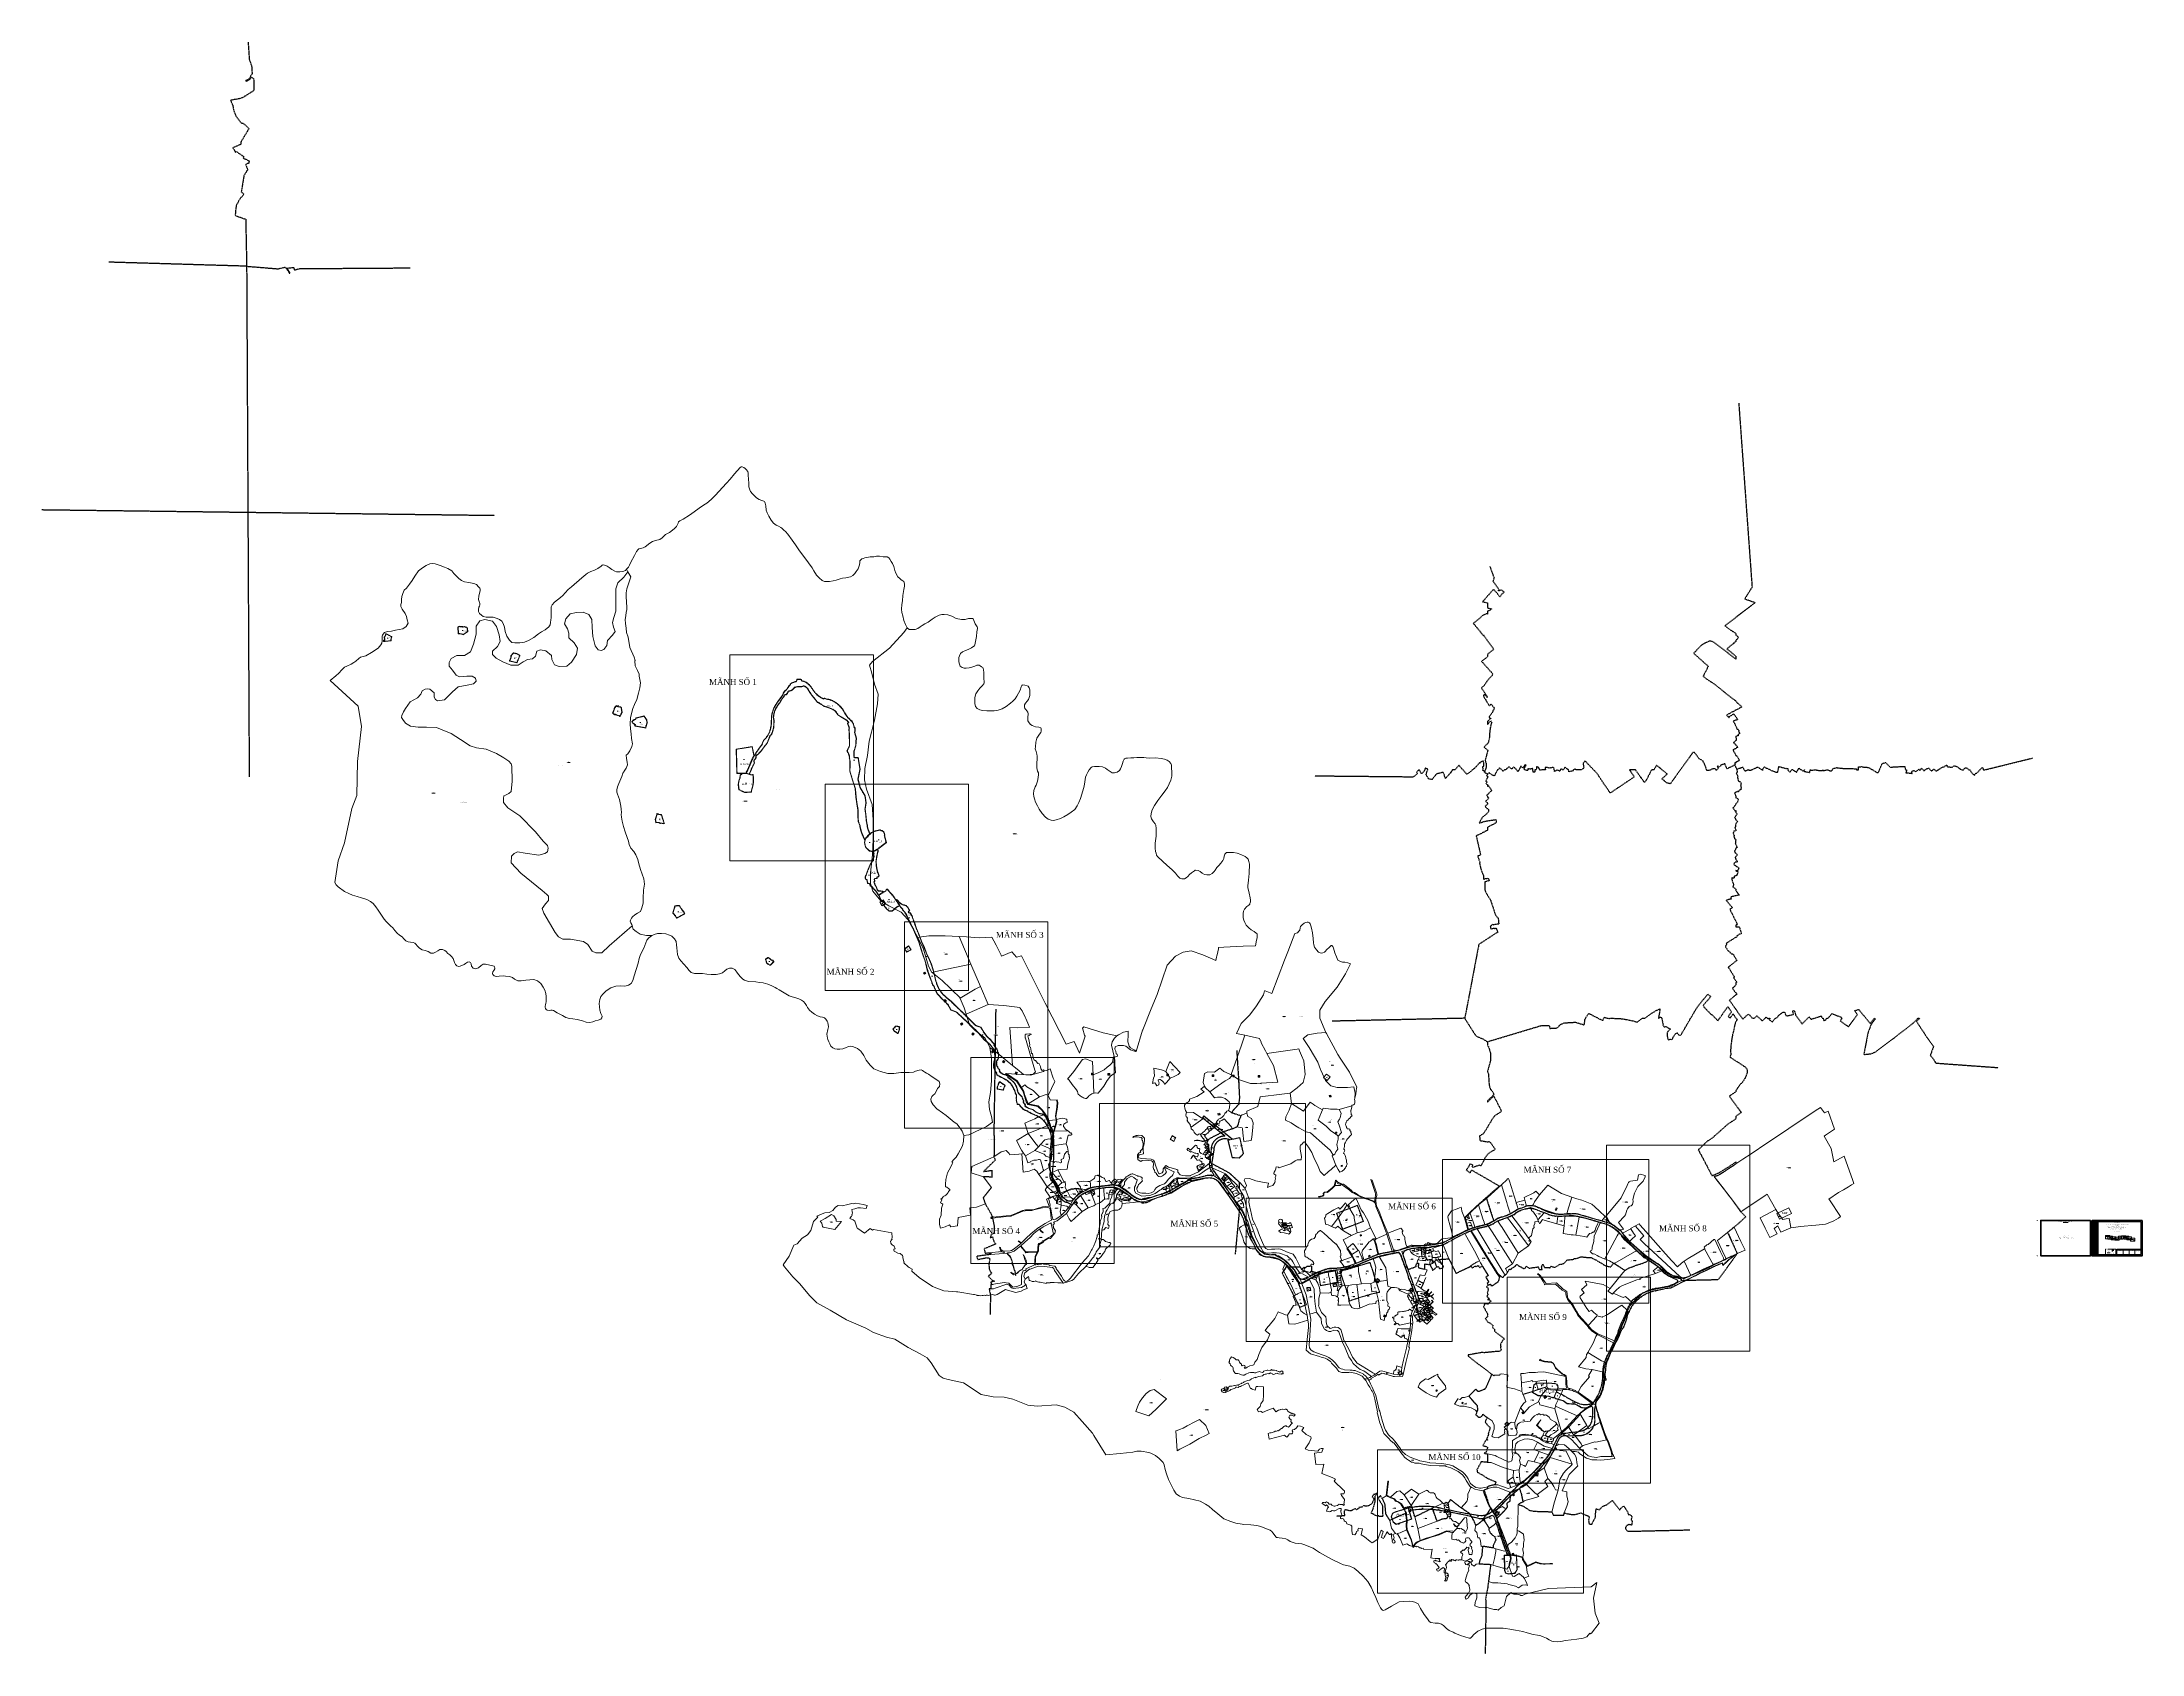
# Model space of a CAD drawing. Header units: metres. Extents: x 542180 to 550635, y 1840441 to 1846931.
import ezdxf
from ezdxf.enums import TextEntityAlignment as Align

# ---------------------------------------------------------------- set-up
doc = ezdxf.new("R2010")
doc.units = ezdxf.units.M
doc.header["$MEASUREMENT"] = 0
doc.linetypes.add('DGN Style 2', pattern=[3.355162, 2.013097, -1.342065])
doc.linetypes.add('DGN Style 4', pattern=[5.371615, 2.68413, -1.342065, 0.003355, -1.342065])
for name, color, linetype, lineweight in [('Level 1', 7, 'Continuous', 0), ('Level 10', 7, 'Continuous', 0), ('Level 11', 7, 'Continuous', 0), ('Level 13', 7, 'Continuous', 0), ('Level 15', 7, 'Continuous', 0), ('Level 19', 7, 'Continuous', 0), ('Level 2', 7, 'Continuous', 0), ('Level 28', 7, 'Continuous', 0), ('Level 30', 7, 'Continuous', 0), ('Level 34', 7, 'Continuous', 0), ('Level 35', 7, 'Continuous', 0), ('Level 4', 7, 'Continuous', 0), ('Level 5', 7, 'Continuous', 0), ('Level 6', 7, 'Continuous', 0), ('Level 62', 7, 'Continuous', 0), ('Level 63', 7, 'Continuous', 0)]:
    doc.layers.add(name, color=color, linetype=linetype, lineweight=lineweight)
doc.styles.add('Style-Arial', font='arial.ttf')
doc.styles.add('Style-Times New Roman', font='times.ttf')
doc.styles.add('Style-Times New Roman IF', font='timesi.ttf')
doc.dimstyles.get("Standard").update_dxf_attribs({"dimtxt": 0.18, "dimasz": 0.18, "dimexe": 0.18, "dimexo": 0.0625, "dimgap": 0.09, "dimtad": 0, "dimtih": 1, "dimtoh": 1, "dimdec": 4, "dimzin": 0, "dimdsep": 46, "dimtxsty": 'Standard', "dimcen": 0.09, "dimadec": 0, "dimazin": 0, "dimtfac": 1, "dimtdec": 4, "dimtofl": 0, "dimtmove": 0, "dimatfit": 3, "dimfxl": 1, "dimtolj": 1, "dimtzin": 0, "dimarcsym": 0})

# ---------------------------------------------------------------- blocks, each defined once
blk = doc.blocks.new('CENTRD')
at = {"layer": 'Level 11', "linetype": 'Continuous', "lineweight": 0}
h = blk.add_hatch(color=1, dxfattribs=at)
edge = h.paths.add_edge_path()
edge.add_arc((0, 0), 1.5, 0, 360)
at = {"layer": 'Level 11', "color": 1, "linetype": 'Continuous', "lineweight": 0}
for p, q in [((-6.25, 0), (-12.5, 0)), ((0, 6.25), (-6.25, 0)), ((-6.25, 0), (0, -6.25)), ((0, 12.5), (0, 6.25)), ((6.25, 0), (0, 6.25)), ((0, -6.25), (6.25, 0)), ((12.5, 0), (6.25, 0)), ((0, -6.25), (0, -12.5))]:
    blk.add_line(p, q, dxfattribs=at)
blk = doc.blocks.new('N_THUA')
at = {"layer": 'Level 13', "color": 1, "linetype": 'Continuous', "lineweight": 0}
blk.add_line((-4.704855, 0), (6.811145, 0), dxfattribs=at)
at = {"layer": 'Level 13', "color": 5, "linetype": 'Continuous', "lineweight": 0, "style": 'Style-Times New Roman'}
blk.add_text('61', height=2, dxfattribs=at).set_placement((1.053145, 1.6), align=Align.MIDDLE_CENTER)
at = {"layer": 'Level 2', "color": 3, "linetype": 'Continuous', "lineweight": 0, "style": 'Style-Times New Roman'}
blk.add_text('RPN', height=2, dxfattribs=at).set_placement((-5.304855, 0), align=Align.MIDDLE_RIGHT)
at = {"layer": 'Level 4', "color": 1, "linetype": 'Continuous', "lineweight": 0, "style": 'Style-Times New Roman'}
blk.add_text('657885,0', height=2, dxfattribs=at).set_placement((1.053145, -1.6), align=Align.MIDDLE_CENTER)
blk = doc.blocks.new('N_THUA_1')
at = {"layer": 'Level 13', "color": 1, "linetype": 'Continuous', "lineweight": 0}
blk.add_line((-5.851035, 0), (7.218965, 0), dxfattribs=at)
at = {"layer": 'Level 13', "color": 5, "linetype": 'Continuous', "lineweight": 0, "style": 'Style-Times New Roman'}
blk.add_text('62', height=2, dxfattribs=at).set_placement((0.683965, 1.6), align=Align.MIDDLE_CENTER)
at = {"layer": 'Level 2', "color": 3, "linetype": 'Continuous', "lineweight": 0, "style": 'Style-Times New Roman'}
blk.add_text('RPT', height=2, dxfattribs=at).set_placement((-6.451035, 0), align=Align.MIDDLE_RIGHT)
at = {"layer": 'Level 4', "color": 1, "linetype": 'Continuous', "lineweight": 0, "style": 'Style-Times New Roman'}
blk.add_text('2077550,0', height=2, dxfattribs=at).set_placement((0.683965, -1.6), align=Align.MIDDLE_CENTER)
blk = doc.blocks.new('N_THUA_2')
at = {"layer": 'Level 13', "color": 1, "linetype": 'Continuous', "lineweight": 0}
blk.add_line((-5.848054, 0), (7.221946, 0), dxfattribs=at)
at = {"layer": 'Level 13', "color": 5, "linetype": 'Continuous', "lineweight": 0, "style": 'Style-Times New Roman'}
blk.add_text('64', height=2, dxfattribs=at).set_placement((0.686946, 1.6), align=Align.MIDDLE_CENTER)
at = {"layer": 'Level 2', "color": 3, "linetype": 'Continuous', "lineweight": 0, "style": 'Style-Times New Roman'}
blk.add_text('RPT', height=2, dxfattribs=at).set_placement((-6.448054, 0), align=Align.MIDDLE_RIGHT)
at = {"layer": 'Level 4', "color": 1, "linetype": 'Continuous', "lineweight": 0, "style": 'Style-Times New Roman'}
blk.add_text('1008762,0', height=2, dxfattribs=at).set_placement((0.686946, -1.6), align=Align.MIDDLE_CENTER)
blk = doc.blocks.new('N_THUA_3')
at = {"layer": 'Level 13', "color": 1, "linetype": 'Continuous', "lineweight": 0}
blk.add_line((-5.851035, 0), (7.218965, 0), dxfattribs=at)
at = {"layer": 'Level 13', "color": 5, "linetype": 'Continuous', "lineweight": 0, "style": 'Style-Times New Roman'}
blk.add_text('72', height=2, dxfattribs=at).set_placement((0.683965, 1.6), align=Align.MIDDLE_CENTER)
at = {"layer": 'Level 2', "color": 3, "linetype": 'Continuous', "lineweight": 0, "style": 'Style-Times New Roman'}
blk.add_text('RPT', height=2, dxfattribs=at).set_placement((-6.451035, 0), align=Align.MIDDLE_RIGHT)
at = {"layer": 'Level 4', "color": 1, "linetype": 'Continuous', "lineweight": 0, "style": 'Style-Times New Roman'}
blk.add_text('1359003,0', height=2, dxfattribs=at).set_placement((0.683965, -1.6), align=Align.MIDDLE_CENTER)
blk = doc.blocks.new('N_THUA_4')
at = {"layer": 'Level 13', "color": 1, "linetype": 'Continuous', "lineweight": 0}
blk.add_line((-3.509217, 0), (6.452783, 0), dxfattribs=at)
at = {"layer": 'Level 13', "color": 5, "linetype": 'Continuous', "lineweight": 0, "style": 'Style-Times New Roman'}
blk.add_text('83', height=2, dxfattribs=at).set_placement((1.471783, 1.6), align=Align.MIDDLE_CENTER)
at = {"layer": 'Level 2', "color": 3, "linetype": 'Continuous', "lineweight": 0, "style": 'Style-Times New Roman'}
blk.add_text('RST', height=2, dxfattribs=at).set_placement((-4.109217, 0), align=Align.MIDDLE_RIGHT)
at = {"layer": 'Level 4', "color": 1, "linetype": 'Continuous', "lineweight": 0, "style": 'Style-Times New Roman'}
blk.add_text('21910,0', height=2, dxfattribs=at).set_placement((1.471783, -1.6), align=Align.MIDDLE_CENTER)
blk = doc.blocks.new('N_THUA_5')
at = {"layer": 'Level 13', "color": 1, "linetype": 'Continuous', "lineweight": 0}
blk.add_line((-3.605457, 0), (6.356543, 0), dxfattribs=at)
at = {"layer": 'Level 13', "color": 5, "linetype": 'Continuous', "lineweight": 0, "style": 'Style-Times New Roman'}
blk.add_text('91', height=2, dxfattribs=at).set_placement((1.375543, 1.6), align=Align.MIDDLE_CENTER)
at = {"layer": 'Level 2', "color": 3, "linetype": 'Continuous', "lineweight": 0, "style": 'Style-Times New Roman'}
blk.add_text('RST', height=2, dxfattribs=at).set_placement((-4.205457, 0), align=Align.MIDDLE_RIGHT)
at = {"layer": 'Level 4', "color": 1, "linetype": 'Continuous', "lineweight": 0, "style": 'Style-Times New Roman'}
blk.add_text('14228,0', height=2, dxfattribs=at).set_placement((1.375543, -1.6), align=Align.MIDDLE_CENTER)
blk = doc.blocks.new('N_THUA_6')
at = {"layer": 'Level 13', "color": 1, "linetype": 'Continuous', "lineweight": 0}
blk.add_line((-4.60653, 0), (6.90947, 0), dxfattribs=at)
at = {"layer": 'Level 13', "color": 5, "linetype": 'Continuous', "lineweight": 0, "style": 'Style-Times New Roman'}
blk.add_text('99', height=2, dxfattribs=at).set_placement((1.15147, 1.6), align=Align.MIDDLE_CENTER)
at = {"layer": 'Level 2', "color": 3, "linetype": 'Continuous', "lineweight": 0, "style": 'Style-Times New Roman'}
blk.add_text('RPH', height=2, dxfattribs=at).set_placement((-5.20653, 0), align=Align.MIDDLE_RIGHT)
at = {"layer": 'Level 4', "color": 1, "linetype": 'Continuous', "lineweight": 0, "style": 'Style-Times New Roman'}
blk.add_text('102416,0', height=2, dxfattribs=at).set_placement((1.15147, -1.6), align=Align.MIDDLE_CENTER)
blk = doc.blocks.new('N_THUA_7')
at = {"layer": 'Level 13', "color": 1, "linetype": 'Continuous', "lineweight": 0}
blk.add_line((-1.959202, 0), (6.450798, 0), dxfattribs=at)
at = {"layer": 'Level 13', "color": 5, "linetype": 'Continuous', "lineweight": 0, "style": 'Style-Times New Roman'}
blk.add_text('100', height=2, dxfattribs=at).set_placement((2.245798, 1.6), align=Align.MIDDLE_CENTER)
at = {"layer": 'Level 2', "color": 3, "linetype": 'Continuous', "lineweight": 0, "style": 'Style-Times New Roman'}
blk.add_text('RST', height=2, dxfattribs=at).set_placement((-2.559202, 0), align=Align.MIDDLE_RIGHT)
at = {"layer": 'Level 4', "color": 1, "linetype": 'Continuous', "lineweight": 0, "style": 'Style-Times New Roman'}
blk.add_text('7036,0', height=2, dxfattribs=at).set_placement((2.245798, -1.6), align=Align.MIDDLE_CENTER)
blk = doc.blocks.new('N_THUA_8')
at = {"layer": 'Level 13', "color": 1, "linetype": 'Continuous', "lineweight": 0}
blk.add_line((-4.318899, 0), (7.197101, 0), dxfattribs=at)
at = {"layer": 'Level 13', "color": 5, "linetype": 'Continuous', "lineweight": 0, "style": 'Style-Times New Roman'}
blk.add_text('101', height=2, dxfattribs=at).set_placement((1.439101, 1.6), align=Align.MIDDLE_CENTER)
at = {"layer": 'Level 2', "color": 3, "linetype": 'Continuous', "lineweight": 0, "style": 'Style-Times New Roman'}
blk.add_text('RSN', height=2, dxfattribs=at).set_placement((-4.918899, 0), align=Align.MIDDLE_RIGHT)
at = {"layer": 'Level 4', "color": 1, "linetype": 'Continuous', "lineweight": 0, "style": 'Style-Times New Roman'}
blk.add_text('142960,0', height=2, dxfattribs=at).set_placement((1.439101, -1.6), align=Align.MIDDLE_CENTER)
blk = doc.blocks.new('N_THUA_9')
at = {"layer": 'Level 13', "color": 1, "linetype": 'Continuous', "lineweight": 0}
blk.add_line((-3.219869, 0), (6.742131, 0), dxfattribs=at)
at = {"layer": 'Level 13', "color": 5, "linetype": 'Continuous', "lineweight": 0, "style": 'Style-Times New Roman'}
blk.add_text('111', height=2, dxfattribs=at).set_placement((1.761131, 1.6), align=Align.MIDDLE_CENTER)
at = {"layer": 'Level 2', "color": 3, "linetype": 'Continuous', "lineweight": 0, "style": 'Style-Times New Roman'}
blk.add_text('RST', height=2, dxfattribs=at).set_placement((-3.819869, 0), align=Align.MIDDLE_RIGHT)
at = {"layer": 'Level 4', "color": 1, "linetype": 'Continuous', "lineweight": 0, "style": 'Style-Times New Roman'}
blk.add_text('30979,0', height=2, dxfattribs=at).set_placement((1.761131, -1.6), align=Align.MIDDLE_CENTER)
blk = doc.blocks.new('N_THUA_10')
at = {"layer": 'Level 13', "color": 1, "linetype": 'Continuous', "lineweight": 0}
blk.add_line((-3.124041, 0), (6.837959, 0), dxfattribs=at)
at = {"layer": 'Level 13', "color": 5, "linetype": 'Continuous', "lineweight": 0, "style": 'Style-Times New Roman'}
blk.add_text('126', height=2, dxfattribs=at).set_placement((1.856959, 1.6), align=Align.MIDDLE_CENTER)
at = {"layer": 'Level 2', "color": 3, "linetype": 'Continuous', "lineweight": 0, "style": 'Style-Times New Roman'}
blk.add_text('RST', height=2, dxfattribs=at).set_placement((-3.724041, 0), align=Align.MIDDLE_RIGHT)
at = {"layer": 'Level 4', "color": 1, "linetype": 'Continuous', "lineweight": 0, "style": 'Style-Times New Roman'}
blk.add_text('23723,0', height=2, dxfattribs=at).set_placement((1.856959, -1.6), align=Align.MIDDLE_CENTER)
blk = doc.blocks.new('N_THUA_11')
at = {"layer": 'Level 13', "color": 1, "linetype": 'Continuous', "lineweight": 0}
blk.add_line((-3.124041, 0), (6.837959, 0), dxfattribs=at)
at = {"layer": 'Level 13', "color": 5, "linetype": 'Continuous', "lineweight": 0, "style": 'Style-Times New Roman'}
blk.add_text('127', height=2, dxfattribs=at).set_placement((1.856959, 1.6), align=Align.MIDDLE_CENTER)
at = {"layer": 'Level 2', "color": 3, "linetype": 'Continuous', "lineweight": 0, "style": 'Style-Times New Roman'}
blk.add_text('RST', height=2, dxfattribs=at).set_placement((-3.724041, 0), align=Align.MIDDLE_RIGHT)
at = {"layer": 'Level 4', "color": 1, "linetype": 'Continuous', "lineweight": 0, "style": 'Style-Times New Roman'}
blk.add_text('22463,0', height=2, dxfattribs=at).set_placement((1.856959, -1.6), align=Align.MIDDLE_CENTER)
blk = doc.blocks.new('N_THUA_12')
at = {"layer": 'Level 13', "color": 1, "linetype": 'Continuous', "lineweight": 0}
blk.add_line((-3.126027, 0), (6.835973, 0), dxfattribs=at)
at = {"layer": 'Level 13', "color": 5, "linetype": 'Continuous', "lineweight": 0, "style": 'Style-Times New Roman'}
blk.add_text('130', height=2, dxfattribs=at).set_placement((1.854973, 1.6), align=Align.MIDDLE_CENTER)
at = {"layer": 'Level 2', "color": 3, "linetype": 'Continuous', "lineweight": 0, "style": 'Style-Times New Roman'}
blk.add_text('RST', height=2, dxfattribs=at).set_placement((-3.726027, 0), align=Align.MIDDLE_RIGHT)
at = {"layer": 'Level 4', "color": 1, "linetype": 'Continuous', "lineweight": 0, "style": 'Style-Times New Roman'}
blk.add_text('10911,0', height=2, dxfattribs=at).set_placement((1.854973, -1.6), align=Align.MIDDLE_CENTER)
blk = doc.blocks.new('N_THUA_13')
at = {"layer": 'Level 13', "color": 1, "linetype": 'Continuous', "lineweight": 0}
blk.add_line((-2.047505, 0), (6.362495, 0), dxfattribs=at)
at = {"layer": 'Level 13', "color": 5, "linetype": 'Continuous', "lineweight": 0, "style": 'Style-Times New Roman'}
blk.add_text('132', height=2, dxfattribs=at).set_placement((2.157495, 1.6), align=Align.MIDDLE_CENTER)
at = {"layer": 'Level 2', "color": 3, "linetype": 'Continuous', "lineweight": 0, "style": 'Style-Times New Roman'}
blk.add_text('CLN', height=2, dxfattribs=at).set_placement((-2.647505, 0), align=Align.MIDDLE_RIGHT)
at = {"layer": 'Level 4', "color": 1, "linetype": 'Continuous', "lineweight": 0, "style": 'Style-Times New Roman'}
blk.add_text('9309,0', height=2, dxfattribs=at).set_placement((2.157495, -1.6), align=Align.MIDDLE_CENTER)
blk = doc.blocks.new('N_THUA_14')
at = {"layer": 'Level 13', "color": 1, "linetype": 'Continuous', "lineweight": 0}
blk.add_line((-1.619752, 0.793971), (5.931807, -2.907658), dxfattribs=at)
at = {"layer": 'Level 13', "color": 5, "linetype": 'Continuous', "lineweight": 0, "style": 'Style-Times New Roman'}
blk.add_text('176', height=2, rotation=333.886789, dxfattribs=at).set_placement((2.860261, 0.379838), align=Align.MIDDLE_CENTER)
at = {"layer": 'Level 2', "color": 3, "linetype": 'Continuous', "lineweight": 0, "style": 'Style-Times New Roman'}
blk.add_text('DGT', height=2, rotation=333.886789, dxfattribs=at).set_placement((-2.158508, 1.058059), align=Align.MIDDLE_RIGHT)
at = {"layer": 'Level 4', "color": 1, "linetype": 'Continuous', "lineweight": 0, "style": 'Style-Times New Roman'}
blk.add_text('3992,0', height=2, rotation=333.886789, dxfattribs=at).set_placement((1.451793, -2.493525), align=Align.MIDDLE_CENTER)
blk = doc.blocks.new('N_THUA_15')
at = {"layer": 'Level 13', "color": 1, "linetype": 'Continuous', "lineweight": 0}
blk.add_line((-5.459834, 0), (7.610166, 0), dxfattribs=at)
at = {"layer": 'Level 13', "color": 5, "linetype": 'Continuous', "lineweight": 0, "style": 'Style-Times New Roman'}
blk.add_text('177', height=2, dxfattribs=at).set_placement((1.075166, 1.6), align=Align.MIDDLE_CENTER)
at = {"layer": 'Level 2', "color": 3, "linetype": 'Continuous', "lineweight": 0, "style": 'Style-Times New Roman'}
blk.add_text('RST', height=2, dxfattribs=at).set_placement((-6.059834, 0), align=Align.MIDDLE_RIGHT)
at = {"layer": 'Level 4', "color": 1, "linetype": 'Continuous', "lineweight": 0, "style": 'Style-Times New Roman'}
blk.add_text('1596329,0', height=2, dxfattribs=at).set_placement((1.075166, -1.6), align=Align.MIDDLE_CENTER)
blk = doc.blocks.new('N_THUA_16')
at = {"layer": 'Level 13', "color": 1, "linetype": 'Continuous', "lineweight": 0}
blk.add_line((-1.85351, 0), (6.55649, 0), dxfattribs=at)
at = {"layer": 'Level 13', "color": 5, "linetype": 'Continuous', "lineweight": 0, "style": 'Style-Times New Roman'}
blk.add_text('179', height=2, dxfattribs=at).set_placement((2.35149, 1.6), align=Align.MIDDLE_CENTER)
at = {"layer": 'Level 2', "color": 3, "linetype": 'Continuous', "lineweight": 0, "style": 'Style-Times New Roman'}
blk.add_text('RSK', height=2, dxfattribs=at).set_placement((-2.45351, 0), align=Align.MIDDLE_RIGHT)
at = {"layer": 'Level 4', "color": 1, "linetype": 'Continuous', "lineweight": 0, "style": 'Style-Times New Roman'}
blk.add_text('7249,0', height=2, dxfattribs=at).set_placement((2.35149, -1.6), align=Align.MIDDLE_CENTER)
blk = doc.blocks.new('N_THUA_17')
at = {"layer": 'Level 13', "color": 1, "linetype": 'Continuous', "lineweight": 0}
blk.add_line((-1.856488, 0), (6.553512, 0), dxfattribs=at)
at = {"layer": 'Level 13', "color": 5, "linetype": 'Continuous', "lineweight": 0, "style": 'Style-Times New Roman'}
blk.add_text('180', height=2, dxfattribs=at).set_placement((2.348512, 1.6), align=Align.MIDDLE_CENTER)
at = {"layer": 'Level 2', "color": 3, "linetype": 'Continuous', "lineweight": 0, "style": 'Style-Times New Roman'}
blk.add_text('RSK', height=2, dxfattribs=at).set_placement((-2.456488, 0), align=Align.MIDDLE_RIGHT)
at = {"layer": 'Level 4', "color": 1, "linetype": 'Continuous', "lineweight": 0, "style": 'Style-Times New Roman'}
blk.add_text('9109,0', height=2, dxfattribs=at).set_placement((2.348512, -1.6), align=Align.MIDDLE_CENTER)
blk = doc.blocks.new('N_THUA_18')
at = {"layer": 'Level 13', "color": 1, "linetype": 'Continuous', "lineweight": 0}
blk.add_line((-2.047505, 0), (6.362495, 0), dxfattribs=at)
at = {"layer": 'Level 13', "color": 5, "linetype": 'Continuous', "lineweight": 0, "style": 'Style-Times New Roman'}
blk.add_text('212', height=2, dxfattribs=at).set_placement((2.157495, 1.6), align=Align.MIDDLE_CENTER)
at = {"layer": 'Level 2', "color": 3, "linetype": 'Continuous', "lineweight": 0, "style": 'Style-Times New Roman'}
blk.add_text('CLN', height=2, dxfattribs=at).set_placement((-2.647505, 0), align=Align.MIDDLE_RIGHT)
at = {"layer": 'Level 4', "color": 1, "linetype": 'Continuous', "lineweight": 0, "style": 'Style-Times New Roman'}
blk.add_text('2848,0', height=2, dxfattribs=at).set_placement((2.157495, -1.6), align=Align.MIDDLE_CENTER)
blk = doc.blocks.new('N_THUA_19')
at = {"layer": 'Level 13', "color": 1, "linetype": 'Continuous', "lineweight": 0}
blk.add_line((-2.429253, 0), (5.980747, 0), dxfattribs=at)
at = {"layer": 'Level 13', "color": 5, "linetype": 'Continuous', "lineweight": 0, "style": 'Style-Times New Roman'}
blk.add_text('80', height=2, dxfattribs=at).set_placement((1.775747, 1.6), align=Align.MIDDLE_CENTER)
at = {"layer": 'Level 2', "color": 3, "linetype": 'Continuous', "lineweight": 0, "style": 'Style-Times New Roman'}
blk.add_text('CLN', height=2, dxfattribs=at).set_placement((-3.029253, 0), align=Align.MIDDLE_RIGHT)
at = {"layer": 'Level 4', "color": 1, "linetype": 'Continuous', "lineweight": 0, "style": 'Style-Times New Roman'}
blk.add_text('2001,0', height=2, dxfattribs=at).set_placement((1.775747, -1.6), align=Align.MIDDLE_CENTER)
blk = doc.blocks.new('N_THUA_20')
at = {"layer": 'Level 13', "color": 1, "linetype": 'Continuous', "lineweight": 0}
blk.add_line((-2.138268, 0), (6.271732, 0), dxfattribs=at)
at = {"layer": 'Level 13', "color": 5, "linetype": 'Continuous', "lineweight": 0, "style": 'Style-Times New Roman'}
blk.add_text('101', height=2, dxfattribs=at).set_placement((2.066732, 1.6), align=Align.MIDDLE_CENTER)
at = {"layer": 'Level 2', "color": 3, "linetype": 'Continuous', "lineweight": 0, "style": 'Style-Times New Roman'}
blk.add_text('CLN', height=2, dxfattribs=at).set_placement((-2.738268, 0), align=Align.MIDDLE_RIGHT)
at = {"layer": 'Level 4', "color": 1, "linetype": 'Continuous', "lineweight": 0, "style": 'Style-Times New Roman'}
blk.add_text('2956,0', height=2, dxfattribs=at).set_placement((2.066732, -1.6), align=Align.MIDDLE_CENTER)
blk = doc.blocks.new('N_THUA_21')
at = {"layer": 'Level 13', "color": 1, "linetype": 'Continuous', "lineweight": 0}
blk.add_line((-2.042545, 0), (6.367455, 0), dxfattribs=at)
at = {"layer": 'Level 13', "color": 5, "linetype": 'Continuous', "lineweight": 0, "style": 'Style-Times New Roman'}
blk.add_text('106', height=2, dxfattribs=at).set_placement((2.162455, 1.6), align=Align.MIDDLE_CENTER)
at = {"layer": 'Level 2', "color": 3, "linetype": 'Continuous', "lineweight": 0, "style": 'Style-Times New Roman'}
blk.add_text('CLN', height=2, dxfattribs=at).set_placement((-2.642545, 0), align=Align.MIDDLE_RIGHT)
at = {"layer": 'Level 4', "color": 1, "linetype": 'Continuous', "lineweight": 0, "style": 'Style-Times New Roman'}
blk.add_text('6010,0', height=2, dxfattribs=at).set_placement((2.162455, -1.6), align=Align.MIDDLE_CENTER)
blk = doc.blocks.new('N_THUA_22')
at = {"layer": 'Level 13', "color": 1, "linetype": 'Continuous', "lineweight": 0}
blk.add_line((-3.209443, 0), (6.752557, 0), dxfattribs=at)
at = {"layer": 'Level 13', "color": 5, "linetype": 'Continuous', "lineweight": 0, "style": 'Style-Times New Roman'}
blk.add_text('126', height=2, dxfattribs=at).set_placement((1.771557, 1.6), align=Align.MIDDLE_CENTER)
at = {"layer": 'Level 2', "color": 3, "linetype": 'Continuous', "lineweight": 0, "style": 'Style-Times New Roman'}
blk.add_text('CLN', height=2, dxfattribs=at).set_placement((-3.809443, 0), align=Align.MIDDLE_RIGHT)
at = {"layer": 'Level 4', "color": 1, "linetype": 'Continuous', "lineweight": 0, "style": 'Style-Times New Roman'}
blk.add_text('10770,0', height=2, dxfattribs=at).set_placement((1.771557, -1.6), align=Align.MIDDLE_CENTER)
blk = doc.blocks.new('N_THUA_23')
at = {"layer": 'Level 13', "color": 1, "linetype": 'Continuous', "lineweight": 0}
blk.add_line((-1.89966, 0), (6.51034, 0), dxfattribs=at)
at = {"layer": 'Level 13', "color": 5, "linetype": 'Continuous', "lineweight": 0, "style": 'Style-Times New Roman'}
blk.add_text('151', height=2, dxfattribs=at).set_placement((2.30534, 1.6), align=Align.MIDDLE_CENTER)
at = {"layer": 'Level 2', "color": 3, "linetype": 'Continuous', "lineweight": 0, "style": 'Style-Times New Roman'}
blk.add_text('DGT', height=2, dxfattribs=at).set_placement((-2.49966, 0), align=Align.MIDDLE_RIGHT)
at = {"layer": 'Level 4', "color": 1, "linetype": 'Continuous', "lineweight": 0, "style": 'Style-Times New Roman'}
blk.add_text('3798,0', height=2, dxfattribs=at).set_placement((2.30534, -1.6), align=Align.MIDDLE_CENTER)
blk = doc.blocks.new('N_THUA_24')
at = {"layer": 'Level 13', "color": 1, "linetype": 'Continuous', "lineweight": 0}
blk.add_line((-2.008813, 0), (6.401187, 0), dxfattribs=at)
at = {"layer": 'Level 13', "color": 5, "linetype": 'Continuous', "lineweight": 0, "style": 'Style-Times New Roman'}
blk.add_text('153', height=2, dxfattribs=at).set_placement((2.196187, 1.6), align=Align.MIDDLE_CENTER)
at = {"layer": 'Level 2', "color": 3, "linetype": 'Continuous', "lineweight": 0, "style": 'Style-Times New Roman'}
blk.add_text('LNK', height=2, dxfattribs=at).set_placement((-2.608813, 0), align=Align.MIDDLE_RIGHT)
at = {"layer": 'Level 4', "color": 1, "linetype": 'Continuous', "lineweight": 0, "style": 'Style-Times New Roman'}
blk.add_text('8942,0', height=2, dxfattribs=at).set_placement((2.196187, -1.6), align=Align.MIDDLE_CENTER)
blk = doc.blocks.new('N_THUA_25')
at = {"layer": 'Level 13', "color": 1, "linetype": 'Continuous', "lineweight": 0}
blk.add_line((-2.041552, 0), (6.368448, 0), dxfattribs=at)
at = {"layer": 'Level 13', "color": 5, "linetype": 'Continuous', "lineweight": 0, "style": 'Style-Times New Roman'}
blk.add_text('178', height=2, dxfattribs=at).set_placement((2.163448, 1.6), align=Align.MIDDLE_CENTER)
at = {"layer": 'Level 2', "color": 3, "linetype": 'Continuous', "lineweight": 0, "style": 'Style-Times New Roman'}
blk.add_text('CLN', height=2, dxfattribs=at).set_placement((-2.641552, 0), align=Align.MIDDLE_RIGHT)
at = {"layer": 'Level 4', "color": 1, "linetype": 'Continuous', "lineweight": 0, "style": 'Style-Times New Roman'}
blk.add_text('2588,0', height=2, dxfattribs=at).set_placement((2.163448, -1.6), align=Align.MIDDLE_CENTER)
blk = doc.blocks.new('N_THUA_26')
at = {"layer": 'Level 13', "color": 1, "linetype": 'Continuous', "lineweight": 0}
blk.add_line((-1.903764, -0.745507), (5.927211, 2.321076), dxfattribs=at)
at = {"layer": 'Level 13', "color": 5, "linetype": 'Continuous', "lineweight": 0, "style": 'Style-Times New Roman'}
blk.add_text('184', height=2, rotation=21.385144, dxfattribs=at).set_placement((1.428307, 2.277625), align=Align.MIDDLE_CENTER)
at = {"layer": 'Level 2', "color": 3, "linetype": 'Continuous', "lineweight": 0, "style": 'Style-Times New Roman'}
blk.add_text('CLN', height=2, rotation=21.385144, dxfattribs=at).set_placement((-2.462454, -0.964289), align=Align.MIDDLE_RIGHT)
at = {"layer": 'Level 4', "color": 1, "linetype": 'Continuous', "lineweight": 0, "style": 'Style-Times New Roman'}
blk.add_text('3108,0', height=2, rotation=21.385144, dxfattribs=at).set_placement((2.59514, -0.702056), align=Align.MIDDLE_CENTER)
blk = doc.blocks.new('N_THUA_27')
at = {"layer": 'Level 13', "color": 1, "linetype": 'Continuous', "lineweight": 0}
blk.add_line((-2.042545, 0), (6.367455, 0), dxfattribs=at)
at = {"layer": 'Level 13', "color": 5, "linetype": 'Continuous', "lineweight": 0, "style": 'Style-Times New Roman'}
blk.add_text('216', height=2, dxfattribs=at).set_placement((2.162455, 1.6), align=Align.MIDDLE_CENTER)
at = {"layer": 'Level 2', "color": 3, "linetype": 'Continuous', "lineweight": 0, "style": 'Style-Times New Roman'}
blk.add_text('CLN', height=2, dxfattribs=at).set_placement((-2.642545, 0), align=Align.MIDDLE_RIGHT)
at = {"layer": 'Level 4', "color": 1, "linetype": 'Continuous', "lineweight": 0, "style": 'Style-Times New Roman'}
blk.add_text('5968,0', height=2, dxfattribs=at).set_placement((2.162455, -1.6), align=Align.MIDDLE_CENTER)
blk = doc.blocks.new('N_THUA_28')
at = {"layer": 'Level 13', "color": 1, "linetype": 'Continuous', "lineweight": 0}
blk.add_line((-3.177667, 0), (6.784333, 0), dxfattribs=at)
at = {"layer": 'Level 13', "color": 5, "linetype": 'Continuous', "lineweight": 0, "style": 'Style-Times New Roman'}
blk.add_text('240', height=2, dxfattribs=at).set_placement((1.803333, 1.6), align=Align.MIDDLE_CENTER)
at = {"layer": 'Level 2', "color": 3, "linetype": 'Continuous', "lineweight": 0, "style": 'Style-Times New Roman'}
blk.add_text('LNK', height=2, dxfattribs=at).set_placement((-3.777667, 0), align=Align.MIDDLE_RIGHT)
at = {"layer": 'Level 4', "color": 1, "linetype": 'Continuous', "lineweight": 0, "style": 'Style-Times New Roman'}
blk.add_text('17911,0', height=2, dxfattribs=at).set_placement((1.803333, -1.6), align=Align.MIDDLE_CENTER)
blk = doc.blocks.new('N_THUA_29')
at = {"layer": 'Level 13', "color": 1, "linetype": 'Continuous', "lineweight": 0}
blk.add_line((1.70369, 0), (10.11369, 0), dxfattribs=at)
at = {"layer": 'Level 13', "color": 5, "linetype": 'Continuous', "lineweight": 0, "style": 'Style-Times New Roman'}
blk.add_text('286', height=2, dxfattribs=at).set_placement((5.90869, 1.6), align=Align.MIDDLE_CENTER)
at = {"layer": 'Level 2', "color": 3, "linetype": 'Continuous', "lineweight": 0, "style": 'Style-Times New Roman'}
blk.add_text('ONT+CLN', height=2, dxfattribs=at).set_placement((1.10369, 0), align=Align.MIDDLE_RIGHT)
at = {"layer": 'Level 4', "color": 1, "linetype": 'Continuous', "lineweight": 0, "style": 'Style-Times New Roman'}
blk.add_text('2338,0', height=2, dxfattribs=at).set_placement((5.90869, -1.6), align=Align.MIDDLE_CENTER)
blk = doc.blocks.new('N_THUA_30')
at = {"layer": 'Level 13', "color": 1, "linetype": 'Continuous', "lineweight": 0}
blk.add_line((-3.247174, 0), (6.714826, 0), dxfattribs=at)
at = {"layer": 'Level 13', "color": 5, "linetype": 'Continuous', "lineweight": 0, "style": 'Style-Times New Roman'}
blk.add_text('291', height=2, dxfattribs=at).set_placement((1.733826, 1.6), align=Align.MIDDLE_CENTER)
at = {"layer": 'Level 2', "color": 3, "linetype": 'Continuous', "lineweight": 0, "style": 'Style-Times New Roman'}
blk.add_text('LUC', height=2, dxfattribs=at).set_placement((-3.847174, 0), align=Align.MIDDLE_RIGHT)
at = {"layer": 'Level 4', "color": 1, "linetype": 'Continuous', "lineweight": 0, "style": 'Style-Times New Roman'}
blk.add_text('36409,0', height=2, dxfattribs=at).set_placement((1.733826, -1.6), align=Align.MIDDLE_CENTER)
blk = doc.blocks.new('N_THUA_31')
at = {"layer": 'Level 13', "color": 1, "linetype": 'Continuous', "lineweight": 0}
blk.add_line((-0.872776, 0), (5.983224, 0), dxfattribs=at)
at = {"layer": 'Level 13', "color": 5, "linetype": 'Continuous', "lineweight": 0, "style": 'Style-Times New Roman'}
blk.add_text('319', height=2, dxfattribs=at).set_placement((2.555224, 1.6), align=Align.MIDDLE_CENTER)
at = {"layer": 'Level 2', "color": 3, "linetype": 'Continuous', "lineweight": 0, "style": 'Style-Times New Roman'}
blk.add_text('CLN', height=2, dxfattribs=at).set_placement((-1.472776, 0), align=Align.MIDDLE_RIGHT)
at = {"layer": 'Level 4', "color": 1, "linetype": 'Continuous', "lineweight": 0, "style": 'Style-Times New Roman'}
blk.add_text('828,0', height=2, dxfattribs=at).set_placement((2.555224, -1.6), align=Align.MIDDLE_CENTER)
blk = doc.blocks.new('N_THUA_32')
at = {"layer": 'Level 13', "color": 1, "linetype": 'Continuous', "lineweight": 0}
blk.add_line((-2.044529, 0), (6.365471, 0), dxfattribs=at)
at = {"layer": 'Level 13', "color": 5, "linetype": 'Continuous', "lineweight": 0, "style": 'Style-Times New Roman'}
blk.add_text('320', height=2, dxfattribs=at).set_placement((2.160471, 1.6), align=Align.MIDDLE_CENTER)
at = {"layer": 'Level 2', "color": 3, "linetype": 'Continuous', "lineweight": 0, "style": 'Style-Times New Roman'}
blk.add_text('CLN', height=2, dxfattribs=at).set_placement((-2.644529, 0), align=Align.MIDDLE_RIGHT)
at = {"layer": 'Level 4', "color": 1, "linetype": 'Continuous', "lineweight": 0, "style": 'Style-Times New Roman'}
blk.add_text('4114,0', height=2, dxfattribs=at).set_placement((2.160471, -1.6), align=Align.MIDDLE_CENTER)
blk = doc.blocks.new('N_THUA_33')
at = {"layer": 'Level 13', "color": 1, "linetype": 'Continuous', "lineweight": 0}
blk.add_line((-2.138268, 0), (6.271732, 0), dxfattribs=at)
at = {"layer": 'Level 13', "color": 5, "linetype": 'Continuous', "lineweight": 0, "style": 'Style-Times New Roman'}
blk.add_text('321', height=2, dxfattribs=at).set_placement((2.066732, 1.6), align=Align.MIDDLE_CENTER)
at = {"layer": 'Level 2', "color": 3, "linetype": 'Continuous', "lineweight": 0, "style": 'Style-Times New Roman'}
blk.add_text('CLN', height=2, dxfattribs=at).set_placement((-2.738268, 0), align=Align.MIDDLE_RIGHT)
at = {"layer": 'Level 4', "color": 1, "linetype": 'Continuous', "lineweight": 0, "style": 'Style-Times New Roman'}
blk.add_text('1944,0', height=2, dxfattribs=at).set_placement((2.066732, -1.6), align=Align.MIDDLE_CENTER)
blk = doc.blocks.new('N_THUA_34')
at = {"layer": 'Level 13', "color": 1, "linetype": 'Continuous', "lineweight": 0}
blk.add_line((-0.911423, 0), (5.944577, 0), dxfattribs=at)
at = {"layer": 'Level 13', "color": 5, "linetype": 'Continuous', "lineweight": 0, "style": 'Style-Times New Roman'}
blk.add_text('351', height=2, dxfattribs=at).set_placement((2.516577, 1.6), align=Align.MIDDLE_CENTER)
at = {"layer": 'Level 2', "color": 3, "linetype": 'Continuous', "lineweight": 0, "style": 'Style-Times New Roman'}
blk.add_text('LUC', height=2, dxfattribs=at).set_placement((-1.511423, 0), align=Align.MIDDLE_RIGHT)
at = {"layer": 'Level 4', "color": 1, "linetype": 'Continuous', "lineweight": 0, "style": 'Style-Times New Roman'}
blk.add_text('207,0', height=2, dxfattribs=at).set_placement((2.516577, -1.6), align=Align.MIDDLE_CENTER)
blk = doc.blocks.new('N_THUA_35')
at = {"layer": 'Level 13', "color": 1, "linetype": 'Continuous', "lineweight": 0}
blk.add_line((-0.820743, 0), (6.035257, 0), dxfattribs=at)
at = {"layer": 'Level 13', "color": 5, "linetype": 'Continuous', "lineweight": 0, "style": 'Style-Times New Roman'}
blk.add_text('352', height=2, dxfattribs=at).set_placement((2.607257, 1.6), align=Align.MIDDLE_CENTER)
at = {"layer": 'Level 2', "color": 3, "linetype": 'Continuous', "lineweight": 0, "style": 'Style-Times New Roman'}
blk.add_text('LUC', height=2, dxfattribs=at).set_placement((-1.420743, 0), align=Align.MIDDLE_RIGHT)
at = {"layer": 'Level 4', "color": 1, "linetype": 'Continuous', "lineweight": 0, "style": 'Style-Times New Roman'}
blk.add_text('161,0', height=2, dxfattribs=at).set_placement((2.607257, -1.6), align=Align.MIDDLE_CENTER)
blk = doc.blocks.new('N_THUA_36')
at = {"layer": 'Level 13', "color": 1, "linetype": 'Continuous', "lineweight": 0}
blk.add_line((-0.716588, -0.389885), (5.305725, 2.886771), dxfattribs=at)
at = {"layer": 'Level 13', "color": 5, "linetype": 'Continuous', "lineweight": 0, "style": 'Style-Times New Roman'}
blk.add_text('353', height=2, rotation=28.549994, dxfattribs=at).set_placement((1.529888, 2.653883), align=Align.MIDDLE_CENTER)
at = {"layer": 'Level 2', "color": 3, "linetype": 'Continuous', "lineweight": 0, "style": 'Style-Times New Roman'}
blk.add_text('LUC', height=2, rotation=28.549994, dxfattribs=at).set_placement((-1.243628, -0.676641), align=Align.MIDDLE_RIGHT)
at = {"layer": 'Level 4', "color": 1, "linetype": 'Continuous', "lineweight": 0, "style": 'Style-Times New Roman'}
blk.add_text('133,0', height=2, rotation=28.549994, dxfattribs=at).set_placement((3.059249, -0.156998), align=Align.MIDDLE_CENTER)
blk = doc.blocks.new('N_THUA_37')
at = {"layer": 'Level 13', "color": 1, "linetype": 'Continuous', "lineweight": 0}
blk.add_line((-2.044529, 0), (6.365471, 0), dxfattribs=at)
at = {"layer": 'Level 13', "color": 5, "linetype": 'Continuous', "lineweight": 0, "style": 'Style-Times New Roman'}
blk.add_text('354', height=2, dxfattribs=at).set_placement((2.160471, 1.6), align=Align.MIDDLE_CENTER)
at = {"layer": 'Level 2', "color": 3, "linetype": 'Continuous', "lineweight": 0, "style": 'Style-Times New Roman'}
blk.add_text('CLN', height=2, dxfattribs=at).set_placement((-2.644529, 0), align=Align.MIDDLE_RIGHT)
at = {"layer": 'Level 4', "color": 1, "linetype": 'Continuous', "lineweight": 0, "style": 'Style-Times New Roman'}
blk.add_text('3719,0', height=2, dxfattribs=at).set_placement((2.160471, -1.6), align=Align.MIDDLE_CENTER)
blk = doc.blocks.new('N_THUA_38')
at = {"layer": 'Level 13', "color": 1, "linetype": 'Continuous', "lineweight": 0}
blk.add_line((-2.047505, 0), (6.362495, 0), dxfattribs=at)
at = {"layer": 'Level 13', "color": 5, "linetype": 'Continuous', "lineweight": 0, "style": 'Style-Times New Roman'}
blk.add_text('392', height=2, dxfattribs=at).set_placement((2.157495, 1.6), align=Align.MIDDLE_CENTER)
at = {"layer": 'Level 2', "color": 3, "linetype": 'Continuous', "lineweight": 0, "style": 'Style-Times New Roman'}
blk.add_text('CLN', height=2, dxfattribs=at).set_placement((-2.647505, 0), align=Align.MIDDLE_RIGHT)
at = {"layer": 'Level 4', "color": 1, "linetype": 'Continuous', "lineweight": 0, "style": 'Style-Times New Roman'}
blk.add_text('4543,0', height=2, dxfattribs=at).set_placement((2.157495, -1.6), align=Align.MIDDLE_CENTER)
blk = doc.blocks.new('N_THUA_39')
at = {"layer": 'Level 13', "color": 1, "linetype": 'Continuous', "lineweight": 0}
blk.add_line((-2.042545, 0), (6.367455, 0), dxfattribs=at)
at = {"layer": 'Level 13', "color": 5, "linetype": 'Continuous', "lineweight": 0, "style": 'Style-Times New Roman'}
blk.add_text('393', height=2, dxfattribs=at).set_placement((2.162455, 1.6), align=Align.MIDDLE_CENTER)
at = {"layer": 'Level 2', "color": 3, "linetype": 'Continuous', "lineweight": 0, "style": 'Style-Times New Roman'}
blk.add_text('CLN', height=2, dxfattribs=at).set_placement((-2.642545, 0), align=Align.MIDDLE_RIGHT)
at = {"layer": 'Level 4', "color": 1, "linetype": 'Continuous', "lineweight": 0, "style": 'Style-Times New Roman'}
blk.add_text('3363,0', height=2, dxfattribs=at).set_placement((2.162455, -1.6), align=Align.MIDDLE_CENTER)
blk = doc.blocks.new('N_THUA_40')
at = {"layer": 'Level 13', "color": 1, "linetype": 'Continuous', "lineweight": 0}
blk.add_line((-0.815787, 0), (6.040213, 0), dxfattribs=at)
at = {"layer": 'Level 13', "color": 5, "linetype": 'Continuous', "lineweight": 0, "style": 'Style-Times New Roman'}
blk.add_text('427', height=2, dxfattribs=at).set_placement((2.612213, 1.6), align=Align.MIDDLE_CENTER)
at = {"layer": 'Level 2', "color": 3, "linetype": 'Continuous', "lineweight": 0, "style": 'Style-Times New Roman'}
blk.add_text('LUC', height=2, dxfattribs=at).set_placement((-1.415787, 0), align=Align.MIDDLE_RIGHT)
at = {"layer": 'Level 4', "color": 1, "linetype": 'Continuous', "lineweight": 0, "style": 'Style-Times New Roman'}
blk.add_text('722,0', height=2, dxfattribs=at).set_placement((2.612213, -1.6), align=Align.MIDDLE_CENTER)
blk = doc.blocks.new('N_THUA_41')
at = {"layer": 'Level 13', "color": 1, "linetype": 'Continuous', "lineweight": 0}
blk.add_line((-0.814796, 0), (6.041204, 0), dxfattribs=at)
at = {"layer": 'Level 13', "color": 5, "linetype": 'Continuous', "lineweight": 0, "style": 'Style-Times New Roman'}
blk.add_text('428', height=2, dxfattribs=at).set_placement((2.613204, 1.6), align=Align.MIDDLE_CENTER)
at = {"layer": 'Level 2', "color": 3, "linetype": 'Continuous', "lineweight": 0, "style": 'Style-Times New Roman'}
blk.add_text('LUC', height=2, dxfattribs=at).set_placement((-1.414796, 0), align=Align.MIDDLE_RIGHT)
at = {"layer": 'Level 4', "color": 1, "linetype": 'Continuous', "lineweight": 0, "style": 'Style-Times New Roman'}
blk.add_text('160,0', height=2, dxfattribs=at).set_placement((2.613204, -1.6), align=Align.MIDDLE_CENTER)
blk = doc.blocks.new('N_THUA_42')
at = {"layer": 'Level 13', "color": 1, "linetype": 'Continuous', "lineweight": 0}
blk.add_line((-0.407529, -0.268738), (3.885152, 2.561995), dxfattribs=at)
at = {"layer": 'Level 13', "color": 5, "linetype": 'Continuous', "lineweight": 0, "style": 'Style-Times New Roman'}
blk.add_text('432', height=1.5, rotation=33.402151, dxfattribs=at).set_placement((1.078197, 2.148421), align=Align.MIDDLE_CENTER)
at = {"layer": 'Level 2', "color": 3, "linetype": 'Continuous', "lineweight": 0, "style": 'Style-Times New Roman'}
blk.add_text('DCS', height=1.5, rotation=33.402151, dxfattribs=at).set_placement((-0.783202, -0.516469), align=Align.MIDDLE_RIGHT)
at = {"layer": 'Level 4', "color": 1, "linetype": 'Continuous', "lineweight": 0, "style": 'Style-Times New Roman'}
blk.add_text('183,0', height=1.5, rotation=33.402151, dxfattribs=at).set_placement((2.399426, 0.144836), align=Align.MIDDLE_CENTER)
blk = doc.blocks.new('N_THUA_43')
at = {"layer": 'Level 13', "color": 1, "linetype": 'Continuous', "lineweight": 0}
blk.add_line((-2.042545, 0), (6.367455, 0), dxfattribs=at)
at = {"layer": 'Level 13', "color": 5, "linetype": 'Continuous', "lineweight": 0, "style": 'Style-Times New Roman'}
blk.add_text('466', height=2, dxfattribs=at).set_placement((2.162455, 1.6), align=Align.MIDDLE_CENTER)
at = {"layer": 'Level 2', "color": 3, "linetype": 'Continuous', "lineweight": 0, "style": 'Style-Times New Roman'}
blk.add_text('CLN', height=2, dxfattribs=at).set_placement((-2.642545, 0), align=Align.MIDDLE_RIGHT)
at = {"layer": 'Level 4', "color": 1, "linetype": 'Continuous', "lineweight": 0, "style": 'Style-Times New Roman'}
blk.add_text('1237,0', height=2, dxfattribs=at).set_placement((2.162455, -1.6), align=Align.MIDDLE_CENTER)
blk = doc.blocks.new('N_THUA_44')
at = {"layer": 'Level 13', "color": 1, "linetype": 'Continuous', "lineweight": 0}
blk.add_line((-2.042545, 0), (6.367455, 0), dxfattribs=at)
at = {"layer": 'Level 13', "color": 5, "linetype": 'Continuous', "lineweight": 0, "style": 'Style-Times New Roman'}
blk.add_text('467', height=2, dxfattribs=at).set_placement((2.162455, 1.6), align=Align.MIDDLE_CENTER)
at = {"layer": 'Level 2', "color": 3, "linetype": 'Continuous', "lineweight": 0, "style": 'Style-Times New Roman'}
blk.add_text('CLN', height=2, dxfattribs=at).set_placement((-2.642545, 0), align=Align.MIDDLE_RIGHT)
at = {"layer": 'Level 4', "color": 1, "linetype": 'Continuous', "lineweight": 0, "style": 'Style-Times New Roman'}
blk.add_text('4317,0', height=2, dxfattribs=at).set_placement((2.162455, -1.6), align=Align.MIDDLE_CENTER)
blk = doc.blocks.new('N_THUA_45')
at = {"layer": 'Level 13', "color": 1, "linetype": 'Continuous', "lineweight": 0}
blk.add_line((-0.485362, 0.446008), (3.300835, -3.033199), dxfattribs=at)
at = {"layer": 'Level 13', "color": 5, "linetype": 'Continuous', "lineweight": 0, "style": 'Style-Times New Roman'}
blk.add_text('511', height=1.5, rotation=317.419509, dxfattribs=at).set_placement((2.219687, -0.410003), align=Align.MIDDLE_CENTER)
at = {"layer": 'Level 2', "color": 3, "linetype": 'Continuous', "lineweight": 0, "style": 'Style-Times New Roman'}
blk.add_text('LUC', height=1.5, rotation=317.419509, dxfattribs=at).set_placement((-0.816709, 0.750489), align=Align.MIDDLE_RIGHT)
at = {"layer": 'Level 4', "color": 1, "linetype": 'Continuous', "lineweight": 0, "style": 'Style-Times New Roman'}
blk.add_text('110,0', height=1.5, rotation=317.419509, dxfattribs=at).set_placement((0.595786, -2.177189), align=Align.MIDDLE_CENTER)
blk = doc.blocks.new('N_THUA_46')
at = {"layer": 'Level 13', "color": 1, "linetype": 'Continuous', "lineweight": 0}
blk.add_line((-0.795203, -0.203154), (5.847449, 1.493874), dxfattribs=at)
at = {"layer": 'Level 13', "color": 5, "linetype": 'Continuous', "lineweight": 0, "style": 'Style-Times New Roman'}
blk.add_text('512', height=2, rotation=14.331073, dxfattribs=at).set_placement((2.130084, 2.195571), align=Align.MIDDLE_CENTER)
at = {"layer": 'Level 2', "color": 3, "linetype": 'Continuous', "lineweight": 0, "style": 'Style-Times New Roman'}
blk.add_text('LUC', height=2, rotation=14.331073, dxfattribs=at).set_placement((-1.376532, -0.351669), align=Align.MIDDLE_RIGHT)
at = {"layer": 'Level 4', "color": 1, "linetype": 'Continuous', "lineweight": 0, "style": 'Style-Times New Roman'}
blk.add_text('186,0', height=2, rotation=14.331073, dxfattribs=at).set_placement((2.922162, -0.904851), align=Align.MIDDLE_CENTER)
blk = doc.blocks.new('N_THUA_47')
at = {"layer": 'Level 13', "color": 1, "linetype": 'Continuous', "lineweight": 0}
blk.add_line((-2.138268, 0), (6.271732, 0), dxfattribs=at)
at = {"layer": 'Level 13', "color": 5, "linetype": 'Continuous', "lineweight": 0, "style": 'Style-Times New Roman'}
blk.add_text('541', height=2, dxfattribs=at).set_placement((2.066732, 1.6), align=Align.MIDDLE_CENTER)
at = {"layer": 'Level 2', "color": 3, "linetype": 'Continuous', "lineweight": 0, "style": 'Style-Times New Roman'}
blk.add_text('CLN', height=2, dxfattribs=at).set_placement((-2.738268, 0), align=Align.MIDDLE_RIGHT)
at = {"layer": 'Level 4', "color": 1, "linetype": 'Continuous', "lineweight": 0, "style": 'Style-Times New Roman'}
blk.add_text('3676,0', height=2, dxfattribs=at).set_placement((2.066732, -1.6), align=Align.MIDDLE_CENTER)
blk = doc.blocks.new('N_THUA_48')
at = {"layer": 'Level 13', "color": 1, "linetype": 'Continuous', "lineweight": 0}
blk.add_line((-2.047505, 0), (6.362495, 0), dxfattribs=at)
at = {"layer": 'Level 13', "color": 5, "linetype": 'Continuous', "lineweight": 0, "style": 'Style-Times New Roman'}
blk.add_text('542', height=2, dxfattribs=at).set_placement((2.157495, 1.6), align=Align.MIDDLE_CENTER)
at = {"layer": 'Level 2', "color": 3, "linetype": 'Continuous', "lineweight": 0, "style": 'Style-Times New Roman'}
blk.add_text('CLN', height=2, dxfattribs=at).set_placement((-2.647505, 0), align=Align.MIDDLE_RIGHT)
at = {"layer": 'Level 4', "color": 1, "linetype": 'Continuous', "lineweight": 0, "style": 'Style-Times New Roman'}
blk.add_text('1889,0', height=2, dxfattribs=at).set_placement((2.157495, -1.6), align=Align.MIDDLE_CENTER)
blk = doc.blocks.new('N_THUA_49')
at = {"layer": 'Level 13', "color": 1, "linetype": 'Continuous', "lineweight": 0}
blk.add_line((-2.042545, 0), (6.367455, 0), dxfattribs=at)
at = {"layer": 'Level 13', "color": 5, "linetype": 'Continuous', "lineweight": 0, "style": 'Style-Times New Roman'}
blk.add_text('543', height=2, dxfattribs=at).set_placement((2.162455, 1.6), align=Align.MIDDLE_CENTER)
at = {"layer": 'Level 2', "color": 3, "linetype": 'Continuous', "lineweight": 0, "style": 'Style-Times New Roman'}
blk.add_text('CLN', height=2, dxfattribs=at).set_placement((-2.642545, 0), align=Align.MIDDLE_RIGHT)
at = {"layer": 'Level 4', "color": 1, "linetype": 'Continuous', "lineweight": 0, "style": 'Style-Times New Roman'}
blk.add_text('3800,0', height=2, dxfattribs=at).set_placement((2.162455, -1.6), align=Align.MIDDLE_CENTER)
blk = doc.blocks.new('N_THUA_50')
at = {"layer": 'Level 13', "color": 1, "linetype": 'Continuous', "lineweight": 0}
blk.add_line((-1.847555, 0), (6.562445, 0), dxfattribs=at)
at = {"layer": 'Level 13', "color": 5, "linetype": 'Continuous', "lineweight": 0, "style": 'Style-Times New Roman'}
blk.add_text('566', height=2, dxfattribs=at).set_placement((2.357445, 1.6), align=Align.MIDDLE_CENTER)
at = {"layer": 'Level 2', "color": 3, "linetype": 'Continuous', "lineweight": 0, "style": 'Style-Times New Roman'}
blk.add_text('DCS', height=2, dxfattribs=at).set_placement((-2.447555, 0), align=Align.MIDDLE_RIGHT)
at = {"layer": 'Level 4', "color": 1, "linetype": 'Continuous', "lineweight": 0, "style": 'Style-Times New Roman'}
blk.add_text('2991,0', height=2, dxfattribs=at).set_placement((2.357445, -1.6), align=Align.MIDDLE_CENTER)
blk = doc.blocks.new('N_THUA_51')
at = {"layer": 'Level 13', "color": 1, "linetype": 'Continuous', "lineweight": 0}
blk.add_line((-0.815787, 0), (6.040213, 0), dxfattribs=at)
at = {"layer": 'Level 13', "color": 5, "linetype": 'Continuous', "lineweight": 0, "style": 'Style-Times New Roman'}
blk.add_text('567', height=2, dxfattribs=at).set_placement((2.612213, 1.6), align=Align.MIDDLE_CENTER)
at = {"layer": 'Level 2', "color": 3, "linetype": 'Continuous', "lineweight": 0, "style": 'Style-Times New Roman'}
blk.add_text('LUC', height=2, dxfattribs=at).set_placement((-1.415787, 0), align=Align.MIDDLE_RIGHT)
at = {"layer": 'Level 4', "color": 1, "linetype": 'Continuous', "lineweight": 0, "style": 'Style-Times New Roman'}
blk.add_text('124,0', height=2, dxfattribs=at).set_placement((2.612213, -1.6), align=Align.MIDDLE_CENTER)
blk = doc.blocks.new('N_THUA_52')
at = {"layer": 'Level 13', "color": 1, "linetype": 'Continuous', "lineweight": 0}
blk.add_line((-0.814796, 0), (6.041204, 0), dxfattribs=at)
at = {"layer": 'Level 13', "color": 5, "linetype": 'Continuous', "lineweight": 0, "style": 'Style-Times New Roman'}
blk.add_text('568', height=2, dxfattribs=at).set_placement((2.613204, 1.6), align=Align.MIDDLE_CENTER)
at = {"layer": 'Level 2', "color": 3, "linetype": 'Continuous', "lineweight": 0, "style": 'Style-Times New Roman'}
blk.add_text('LUC', height=2, dxfattribs=at).set_placement((-1.414796, 0), align=Align.MIDDLE_RIGHT)
at = {"layer": 'Level 4', "color": 1, "linetype": 'Continuous', "lineweight": 0, "style": 'Style-Times New Roman'}
blk.add_text('346,0', height=2, dxfattribs=at).set_placement((2.613204, -1.6), align=Align.MIDDLE_CENTER)
blk = doc.blocks.new('N_THUA_53')
at = {"layer": 'Level 13', "color": 1, "linetype": 'Continuous', "lineweight": 0}
blk.add_line((-2.042545, 0), (6.367455, 0), dxfattribs=at)
at = {"layer": 'Level 13', "color": 5, "linetype": 'Continuous', "lineweight": 0, "style": 'Style-Times New Roman'}
blk.add_text('593', height=2, dxfattribs=at).set_placement((2.162455, 1.6), align=Align.MIDDLE_CENTER)
at = {"layer": 'Level 2', "color": 3, "linetype": 'Continuous', "lineweight": 0, "style": 'Style-Times New Roman'}
blk.add_text('CLN', height=2, dxfattribs=at).set_placement((-2.642545, 0), align=Align.MIDDLE_RIGHT)
at = {"layer": 'Level 4', "color": 1, "linetype": 'Continuous', "lineweight": 0, "style": 'Style-Times New Roman'}
blk.add_text('3380,0', height=2, dxfattribs=at).set_placement((2.162455, -1.6), align=Align.MIDDLE_CENTER)
blk = doc.blocks.new('N_THUA_54')
at = {"layer": 'Level 13', "color": 1, "linetype": 'Continuous', "lineweight": 0}
blk.add_line((-2.042545, 0), (6.367455, 0), dxfattribs=at)
at = {"layer": 'Level 13', "color": 5, "linetype": 'Continuous', "lineweight": 0, "style": 'Style-Times New Roman'}
blk.add_text('597', height=2, dxfattribs=at).set_placement((2.162455, 1.6), align=Align.MIDDLE_CENTER)
at = {"layer": 'Level 2', "color": 3, "linetype": 'Continuous', "lineweight": 0, "style": 'Style-Times New Roman'}
blk.add_text('CLN', height=2, dxfattribs=at).set_placement((-2.642545, 0), align=Align.MIDDLE_RIGHT)
at = {"layer": 'Level 4', "color": 1, "linetype": 'Continuous', "lineweight": 0, "style": 'Style-Times New Roman'}
blk.add_text('3855,0', height=2, dxfattribs=at).set_placement((2.162455, -1.6), align=Align.MIDDLE_CENTER)
blk = doc.blocks.new('N_THUA_55')
at = {"layer": 'Level 13', "color": 1, "linetype": 'Continuous', "lineweight": 0}
blk.add_line((-0.911423, 0), (5.944577, 0), dxfattribs=at)
at = {"layer": 'Level 13', "color": 5, "linetype": 'Continuous', "lineweight": 0, "style": 'Style-Times New Roman'}
blk.add_text('611', height=2, dxfattribs=at).set_placement((2.516577, 1.6), align=Align.MIDDLE_CENTER)
at = {"layer": 'Level 2', "color": 3, "linetype": 'Continuous', "lineweight": 0, "style": 'Style-Times New Roman'}
blk.add_text('LUC', height=2, dxfattribs=at).set_placement((-1.511423, 0), align=Align.MIDDLE_RIGHT)
at = {"layer": 'Level 4', "color": 1, "linetype": 'Continuous', "lineweight": 0, "style": 'Style-Times New Roman'}
blk.add_text('374,0', height=2, dxfattribs=at).set_placement((2.516577, -1.6), align=Align.MIDDLE_CENTER)
blk = doc.blocks.new('N_THUA_56')
at = {"layer": 'Level 13', "color": 1, "linetype": 'Continuous', "lineweight": 0}
blk.add_line((-2.041552, 0), (6.368448, 0), dxfattribs=at)
at = {"layer": 'Level 13', "color": 5, "linetype": 'Continuous', "lineweight": 0, "style": 'Style-Times New Roman'}
blk.add_text('639', height=2, dxfattribs=at).set_placement((2.163448, 1.6), align=Align.MIDDLE_CENTER)
at = {"layer": 'Level 2', "color": 3, "linetype": 'Continuous', "lineweight": 0, "style": 'Style-Times New Roman'}
blk.add_text('CLN', height=2, dxfattribs=at).set_placement((-2.641552, 0), align=Align.MIDDLE_RIGHT)
at = {"layer": 'Level 4', "color": 1, "linetype": 'Continuous', "lineweight": 0, "style": 'Style-Times New Roman'}
blk.add_text('2357,0', height=2, dxfattribs=at).set_placement((2.163448, -1.6), align=Align.MIDDLE_CENTER)
blk = doc.blocks.new('N_THUA_57')
at = {"layer": 'Level 13', "color": 1, "linetype": 'Continuous', "lineweight": 0}
blk.add_line((-0.875749, 0), (5.980251, 0), dxfattribs=at)
at = {"layer": 'Level 13', "color": 5, "linetype": 'Continuous', "lineweight": 0, "style": 'Style-Times New Roman'}
blk.add_text('640', height=2, dxfattribs=at).set_placement((2.552251, 1.6), align=Align.MIDDLE_CENTER)
at = {"layer": 'Level 2', "color": 3, "linetype": 'Continuous', "lineweight": 0, "style": 'Style-Times New Roman'}
blk.add_text('CLN', height=2, dxfattribs=at).set_placement((-1.475749, 0), align=Align.MIDDLE_RIGHT)
at = {"layer": 'Level 4', "color": 1, "linetype": 'Continuous', "lineweight": 0, "style": 'Style-Times New Roman'}
blk.add_text('977,0', height=2, dxfattribs=at).set_placement((2.552251, -1.6), align=Align.MIDDLE_CENTER)
blk = doc.blocks.new('N_THUA_58')
at = {"layer": 'Level 13', "color": 1, "linetype": 'Continuous', "lineweight": 0}
blk.add_line((-1.846563, 0), (6.563437, 0), dxfattribs=at)
at = {"layer": 'Level 13', "color": 5, "linetype": 'Continuous', "lineweight": 0, "style": 'Style-Times New Roman'}
blk.add_text('659', height=2, dxfattribs=at).set_placement((2.358437, 1.6), align=Align.MIDDLE_CENTER)
at = {"layer": 'Level 2', "color": 3, "linetype": 'Continuous', "lineweight": 0, "style": 'Style-Times New Roman'}
blk.add_text('DCS', height=2, dxfattribs=at).set_placement((-2.446563, 0), align=Align.MIDDLE_RIGHT)
at = {"layer": 'Level 4', "color": 1, "linetype": 'Continuous', "lineweight": 0, "style": 'Style-Times New Roman'}
blk.add_text('3529,0', height=2, dxfattribs=at).set_placement((2.358437, -1.6), align=Align.MIDDLE_CENTER)
blk = doc.blocks.new('N_THUA_59')
at = {"layer": 'Level 13', "color": 1, "linetype": 'Continuous', "lineweight": 0}
blk.add_line((-0.842053, 0), (6.013947, 0), dxfattribs=at)
at = {"layer": 'Level 13', "color": 5, "linetype": 'Continuous', "lineweight": 0, "style": 'Style-Times New Roman'}
blk.add_text('660', height=2, dxfattribs=at).set_placement((2.585947, 1.6), align=Align.MIDDLE_CENTER)
at = {"layer": 'Level 2', "color": 3, "linetype": 'Continuous', "lineweight": 0, "style": 'Style-Times New Roman'}
blk.add_text('LUK', height=2, dxfattribs=at).set_placement((-1.442053, 0), align=Align.MIDDLE_RIGHT)
at = {"layer": 'Level 4', "color": 1, "linetype": 'Continuous', "lineweight": 0, "style": 'Style-Times New Roman'}
blk.add_text('404,0', height=2, dxfattribs=at).set_placement((2.585947, -1.6), align=Align.MIDDLE_CENTER)
blk = doc.blocks.new('N_THUA_60')
at = {"layer": 'Level 13', "color": 1, "linetype": 'Continuous', "lineweight": 0}
blk.add_line((-0.9357, 0), (5.9203, 0), dxfattribs=at)
at = {"layer": 'Level 13', "color": 5, "linetype": 'Continuous', "lineweight": 0, "style": 'Style-Times New Roman'}
blk.add_text('661', height=2, dxfattribs=at).set_placement((2.4923, 1.6), align=Align.MIDDLE_CENTER)
at = {"layer": 'Level 2', "color": 3, "linetype": 'Continuous', "lineweight": 0, "style": 'Style-Times New Roman'}
blk.add_text('LUK', height=2, dxfattribs=at).set_placement((-1.5357, 0), align=Align.MIDDLE_RIGHT)
at = {"layer": 'Level 4', "color": 1, "linetype": 'Continuous', "lineweight": 0, "style": 'Style-Times New Roman'}
blk.add_text('543,0', height=2, dxfattribs=at).set_placement((2.4923, -1.6), align=Align.MIDDLE_CENTER)
blk = doc.blocks.new('N_THUA_61')
at = {"layer": 'Level 13', "color": 1, "linetype": 'Continuous', "lineweight": 0}
blk.add_line((-0.845026, 0), (6.010974, 0), dxfattribs=at)
at = {"layer": 'Level 13', "color": 5, "linetype": 'Continuous', "lineweight": 0, "style": 'Style-Times New Roman'}
blk.add_text('662', height=2, dxfattribs=at).set_placement((2.582974, 1.6), align=Align.MIDDLE_CENTER)
at = {"layer": 'Level 2', "color": 3, "linetype": 'Continuous', "lineweight": 0, "style": 'Style-Times New Roman'}
blk.add_text('LNK', height=2, dxfattribs=at).set_placement((-1.445026, 0), align=Align.MIDDLE_RIGHT)
at = {"layer": 'Level 4', "color": 1, "linetype": 'Continuous', "lineweight": 0, "style": 'Style-Times New Roman'}
blk.add_text('683,0', height=2, dxfattribs=at).set_placement((2.582974, -1.6), align=Align.MIDDLE_CENTER)
blk = doc.blocks.new('N_THUA_62')
at = {"layer": 'Level 13', "color": 1, "linetype": 'Continuous', "lineweight": 0}
blk.add_line((-0.609559, 0), (6.246441, 0), dxfattribs=at)
at = {"layer": 'Level 13', "color": 5, "linetype": 'Continuous', "lineweight": 0, "style": 'Style-Times New Roman'}
blk.add_text('663', height=2, dxfattribs=at).set_placement((2.818441, 1.6), align=Align.MIDDLE_CENTER)
at = {"layer": 'Level 2', "color": 3, "linetype": 'Continuous', "lineweight": 0, "style": 'Style-Times New Roman'}
blk.add_text('NHK', height=2, dxfattribs=at).set_placement((-1.209559, 0), align=Align.MIDDLE_RIGHT)
at = {"layer": 'Level 4', "color": 1, "linetype": 'Continuous', "lineweight": 0, "style": 'Style-Times New Roman'}
blk.add_text('375,0', height=2, dxfattribs=at).set_placement((2.818441, -1.6), align=Align.MIDDLE_CENTER)
blk = doc.blocks.new('N_THUA_63')
at = {"layer": 'Level 13', "color": 1, "linetype": 'Continuous', "lineweight": 0}
blk.add_line((-3.004237, 0.370144), (1.646144, -2.540208), dxfattribs=at)
at = {"layer": 'Level 13', "color": 5, "linetype": 'Continuous', "lineweight": 0, "style": 'Style-Times New Roman'}
blk.add_text('672', height=1.6, rotation=327.960399, dxfattribs=at).set_placement((0, 0), align=Align.MIDDLE_CENTER)
at = {"layer": 'Level 2', "color": 3, "linetype": 'Continuous', "lineweight": 0, "style": 'Style-Times New Roman'}
blk.add_text('DCS', height=1.6, rotation=327.960399, dxfattribs=at).set_placement((1.103451, 1.763178), align=Align.MIDDLE_CENTER)
at = {"layer": 'Level 4', "color": 1, "linetype": 'Continuous', "lineweight": 0, "style": 'Style-Times New Roman'}
blk.add_text('150,0', height=1.6, rotation=327.960399, dxfattribs=at).set_placement((-1.358094, -2.170065), align=Align.MIDDLE_CENTER)
blk = doc.blocks.new('N_THUA_64')
at = {"layer": 'Level 13', "color": 1, "linetype": 'Continuous', "lineweight": 0}
blk.add_line((-0.786868, -0.215287), (5.826086, 1.594017), dxfattribs=at)
at = {"layer": 'Level 13', "color": 5, "linetype": 'Continuous', "lineweight": 0, "style": 'Style-Times New Roman'}
blk.add_text('673', height=2, rotation=15.30165, dxfattribs=at).set_placement((2.097368, 2.232645), align=Align.MIDDLE_CENTER)
at = {"layer": 'Level 2', "color": 3, "linetype": 'Continuous', "lineweight": 0, "style": 'Style-Times New Roman'}
blk.add_text('LUC', height=2, rotation=15.30165, dxfattribs=at).set_placement((-1.365597, -0.373627), align=Align.MIDDLE_RIGHT)
at = {"layer": 'Level 4', "color": 1, "linetype": 'Continuous', "lineweight": 0, "style": 'Style-Times New Roman'}
blk.add_text('400,0', height=2, rotation=15.30165, dxfattribs=at).set_placement((2.941851, -0.853915), align=Align.MIDDLE_CENTER)
blk = doc.blocks.new('N_THUA_65')
at = {"layer": 'Level 13', "color": 1, "linetype": 'Continuous', "lineweight": 0}
blk.add_line((-0.81777, 0), (6.03823, 0), dxfattribs=at)
at = {"layer": 'Level 13', "color": 5, "linetype": 'Continuous', "lineweight": 0, "style": 'Style-Times New Roman'}
blk.add_text('674', height=2, dxfattribs=at).set_placement((2.61023, 1.6), align=Align.MIDDLE_CENTER)
at = {"layer": 'Level 2', "color": 3, "linetype": 'Continuous', "lineweight": 0, "style": 'Style-Times New Roman'}
blk.add_text('LUC', height=2, dxfattribs=at).set_placement((-1.41777, 0), align=Align.MIDDLE_RIGHT)
at = {"layer": 'Level 4', "color": 1, "linetype": 'Continuous', "lineweight": 0, "style": 'Style-Times New Roman'}
blk.add_text('312,0', height=2, dxfattribs=at).set_placement((2.61023, -1.6), align=Align.MIDDLE_CENTER)
blk = doc.blocks.new('N_THUA_66')
at = {"layer": 'Level 13', "color": 1, "linetype": 'Continuous', "lineweight": 0}
blk.add_line((1.707677, 0), (10.117677, 0), dxfattribs=at)
at = {"layer": 'Level 13', "color": 5, "linetype": 'Continuous', "lineweight": 0, "style": 'Style-Times New Roman'}
blk.add_text('675', height=2, dxfattribs=at).set_placement((5.912677, 1.6), align=Align.MIDDLE_CENTER)
at = {"layer": 'Level 2', "color": 3, "linetype": 'Continuous', "lineweight": 0, "style": 'Style-Times New Roman'}
blk.add_text('ONT+CLN', height=2, dxfattribs=at).set_placement((1.107677, 0), align=Align.MIDDLE_RIGHT)
at = {"layer": 'Level 4', "color": 1, "linetype": 'Continuous', "lineweight": 0, "style": 'Style-Times New Roman'}
blk.add_text('2506,0', height=2, dxfattribs=at).set_placement((5.912677, -1.6), align=Align.MIDDLE_CENTER)
blk = doc.blocks.new('N_THUA_67')
at = {"layer": 'Level 13', "color": 1, "linetype": 'Continuous', "lineweight": 0}
blk.add_line((-0.873767, 0), (5.982233, 0), dxfattribs=at)
at = {"layer": 'Level 13', "color": 5, "linetype": 'Continuous', "lineweight": 0, "style": 'Style-Times New Roman'}
blk.add_text('677', height=2, dxfattribs=at).set_placement((2.554233, 1.6), align=Align.MIDDLE_CENTER)
at = {"layer": 'Level 2', "color": 3, "linetype": 'Continuous', "lineweight": 0, "style": 'Style-Times New Roman'}
blk.add_text('CLN', height=2, dxfattribs=at).set_placement((-1.473767, 0), align=Align.MIDDLE_RIGHT)
at = {"layer": 'Level 4', "color": 1, "linetype": 'Continuous', "lineweight": 0, "style": 'Style-Times New Roman'}
blk.add_text('948,0', height=2, dxfattribs=at).set_placement((2.554233, -1.6), align=Align.MIDDLE_CENTER)
blk = doc.blocks.new('N_THUA_68')
at = {"layer": 'Level 13', "color": 1, "linetype": 'Continuous', "lineweight": 0}
blk.add_line((2.774286, 0), (9.630286, 0), dxfattribs=at)
at = {"layer": 'Level 13', "color": 5, "linetype": 'Continuous', "lineweight": 0, "style": 'Style-Times New Roman'}
blk.add_text('681', height=2, dxfattribs=at).set_placement((6.202286, 1.6), align=Align.MIDDLE_CENTER)
at = {"layer": 'Level 2', "color": 3, "linetype": 'Continuous', "lineweight": 0, "style": 'Style-Times New Roman'}
blk.add_text('ONT+CLN', height=2, dxfattribs=at).set_placement((2.174286, 0), align=Align.MIDDLE_RIGHT)
at = {"layer": 'Level 4', "color": 1, "linetype": 'Continuous', "lineweight": 0, "style": 'Style-Times New Roman'}
blk.add_text('939,0', height=2, dxfattribs=at).set_placement((6.202286, -1.6), align=Align.MIDDLE_CENTER)
blk = doc.blocks.new('N_THUA_69')
at = {"layer": 'Level 13', "color": 1, "linetype": 'Continuous', "lineweight": 0}
blk.add_line((-2.047505, 0), (6.362495, 0), dxfattribs=at)
at = {"layer": 'Level 13', "color": 5, "linetype": 'Continuous', "lineweight": 0, "style": 'Style-Times New Roman'}
blk.add_text('682', height=2, dxfattribs=at).set_placement((2.157495, 1.6), align=Align.MIDDLE_CENTER)
at = {"layer": 'Level 2', "color": 3, "linetype": 'Continuous', "lineweight": 0, "style": 'Style-Times New Roman'}
blk.add_text('CLN', height=2, dxfattribs=at).set_placement((-2.647505, 0), align=Align.MIDDLE_RIGHT)
at = {"layer": 'Level 4', "color": 1, "linetype": 'Continuous', "lineweight": 0, "style": 'Style-Times New Roman'}
blk.add_text('1078,0', height=2, dxfattribs=at).set_placement((2.157495, -1.6), align=Align.MIDDLE_CENTER)
blk = doc.blocks.new('N_THUA_70')
at = {"layer": 'Level 13', "color": 1, "linetype": 'Continuous', "lineweight": 0}
blk.add_line((1.707677, 0), (10.117677, 0), dxfattribs=at)
at = {"layer": 'Level 13', "color": 5, "linetype": 'Continuous', "lineweight": 0, "style": 'Style-Times New Roman'}
blk.add_text('685', height=2, dxfattribs=at).set_placement((5.912677, 1.6), align=Align.MIDDLE_CENTER)
at = {"layer": 'Level 2', "color": 3, "linetype": 'Continuous', "lineweight": 0, "style": 'Style-Times New Roman'}
blk.add_text('ONT+CLN', height=2, dxfattribs=at).set_placement((1.107677, 0), align=Align.MIDDLE_RIGHT)
at = {"layer": 'Level 4', "color": 1, "linetype": 'Continuous', "lineweight": 0, "style": 'Style-Times New Roman'}
blk.add_text('1327,0', height=2, dxfattribs=at).set_placement((5.912677, -1.6), align=Align.MIDDLE_CENTER)
blk = doc.blocks.new('N_THUA_71')
at = {"layer": 'Level 13', "color": 1, "linetype": 'Continuous', "lineweight": 0}
blk.add_line((0.489677, -0.155476), (5.037924, -1.599578), dxfattribs=at)
at = {"layer": 'Level 13', "color": 5, "linetype": 'Continuous', "lineweight": 0, "style": 'Style-Times New Roman'}
blk.add_text('686', height=1.8, rotation=342.384971, dxfattribs=at).set_placement((3.199573, 0.494953), align=Align.MIDDLE_CENTER)
at = {"layer": 'Level 2', "color": 3, "linetype": 'Continuous', "lineweight": 0, "style": 'Style-Times New Roman'}
blk.add_text('NHK', height=1.8, rotation=342.384971, dxfattribs=at).set_placement((-0.025003, 0.007939), align=Align.MIDDLE_RIGHT)
at = {"layer": 'Level 4', "color": 1, "linetype": 'Continuous', "lineweight": 0, "style": 'Style-Times New Roman'}
blk.add_text('89,0', height=1.8, rotation=342.384971, dxfattribs=at).set_placement((2.328028, -2.250008), align=Align.MIDDLE_CENTER)
blk = doc.blocks.new('N_THUA_72')
at = {"layer": 'Level 13', "color": 1, "linetype": 'Continuous', "lineweight": 0}
blk.add_line((-1.847555, 0), (6.562445, 0), dxfattribs=at)
at = {"layer": 'Level 13', "color": 5, "linetype": 'Continuous', "lineweight": 0, "style": 'Style-Times New Roman'}
blk.add_text('687', height=2, dxfattribs=at).set_placement((2.357445, 1.6), align=Align.MIDDLE_CENTER)
at = {"layer": 'Level 2', "color": 3, "linetype": 'Continuous', "lineweight": 0, "style": 'Style-Times New Roman'}
blk.add_text('DCS', height=2, dxfattribs=at).set_placement((-2.447555, 0), align=Align.MIDDLE_RIGHT)
at = {"layer": 'Level 4', "color": 1, "linetype": 'Continuous', "lineweight": 0, "style": 'Style-Times New Roman'}
blk.add_text('4535,0', height=2, dxfattribs=at).set_placement((2.357445, -1.6), align=Align.MIDDLE_CENTER)
blk = doc.blocks.new('N_THUA_73')
at = {"layer": 'Level 13', "color": 1, "linetype": 'Continuous', "lineweight": 0}
blk.add_line((-0.612276, -0.052442), (6.218713, 0.532637), dxfattribs=at)
at = {"layer": 'Level 13', "color": 5, "linetype": 'Continuous', "lineweight": 0, "style": 'Style-Times New Roman'}
blk.add_text('692', height=2, rotation=4.895477, dxfattribs=at).set_placement((2.666677, 1.834261), align=Align.MIDDLE_CENTER)
at = {"layer": 'Level 2', "color": 3, "linetype": 'Continuous', "lineweight": 0, "style": 'Style-Times New Roman'}
blk.add_text('NHK', height=2, rotation=4.895477, dxfattribs=at).set_placement((-1.210087, -0.103645), align=Align.MIDDLE_RIGHT)
at = {"layer": 'Level 4', "color": 1, "linetype": 'Continuous', "lineweight": 0, "style": 'Style-Times New Roman'}
blk.add_text('308,0', height=2, rotation=4.895477, dxfattribs=at).set_placement((2.93976, -1.354066), align=Align.MIDDLE_CENTER)
blk = doc.blocks.new('N_THUA_74')
at = {"layer": 'Level 13', "color": 1, "linetype": 'Continuous', "lineweight": 0}
blk.add_line((-0.479325, -0.376576), (4.911874, 3.858953), dxfattribs=at)
at = {"layer": 'Level 13', "color": 5, "linetype": 'Continuous', "lineweight": 0, "style": 'Style-Times New Roman'}
blk.add_text('693', height=2, rotation=38.154514, dxfattribs=at).set_placement((1.227819, 2.999345), align=Align.MIDDLE_CENTER)
at = {"layer": 'Level 2', "color": 3, "linetype": 'Continuous', "lineweight": 0, "style": 'Style-Times New Roman'}
blk.add_text('NHK', height=2, rotation=38.154514, dxfattribs=at).set_placement((-0.951134, -0.747247), align=Align.MIDDLE_RIGHT)
at = {"layer": 'Level 4', "color": 1, "linetype": 'Continuous', "lineweight": 0, "style": 'Style-Times New Roman'}
blk.add_text('192,0', height=2, rotation=38.154514, dxfattribs=at).set_placement((3.204729, 0.483033), align=Align.MIDDLE_CENTER)
blk = doc.blocks.new('N_THUA_75')
at = {"layer": 'Level 13', "color": 1, "linetype": 'Continuous', "lineweight": 0}
blk.add_line((-0.875749, 0), (5.980251, 0), dxfattribs=at)
at = {"layer": 'Level 13', "color": 5, "linetype": 'Continuous', "lineweight": 0, "style": 'Style-Times New Roman'}
blk.add_text('694', height=2, dxfattribs=at).set_placement((2.552251, 1.6), align=Align.MIDDLE_CENTER)
at = {"layer": 'Level 2', "color": 3, "linetype": 'Continuous', "lineweight": 0, "style": 'Style-Times New Roman'}
blk.add_text('CLN', height=2, dxfattribs=at).set_placement((-1.475749, 0), align=Align.MIDDLE_RIGHT)
at = {"layer": 'Level 4', "color": 1, "linetype": 'Continuous', "lineweight": 0, "style": 'Style-Times New Roman'}
blk.add_text('343,0', height=2, dxfattribs=at).set_placement((2.552251, -1.6), align=Align.MIDDLE_CENTER)
blk = doc.blocks.new('N_THUA_76')
at = {"layer": 'Level 13', "color": 1, "linetype": 'Continuous', "lineweight": 0}
blk.add_line((-0.836106, 0), (6.019894, 0), dxfattribs=at)
at = {"layer": 'Level 13', "color": 5, "linetype": 'Continuous', "lineweight": 0, "style": 'Style-Times New Roman'}
blk.add_text('695', height=2, dxfattribs=at).set_placement((2.591894, 1.6), align=Align.MIDDLE_CENTER)
at = {"layer": 'Level 2', "color": 3, "linetype": 'Continuous', "lineweight": 0, "style": 'Style-Times New Roman'}
blk.add_text('LUK', height=2, dxfattribs=at).set_placement((-1.436106, 0), align=Align.MIDDLE_RIGHT)
at = {"layer": 'Level 4', "color": 1, "linetype": 'Continuous', "lineweight": 0, "style": 'Style-Times New Roman'}
blk.add_text('469,0', height=2, dxfattribs=at).set_placement((2.591894, -1.6), align=Align.MIDDLE_CENTER)
blk = doc.blocks.new('N_THUA_77')
at = {"layer": 'Level 13', "color": 1, "linetype": 'Continuous', "lineweight": 0}
blk.add_line((-2.008813, 0), (6.401187, 0), dxfattribs=at)
at = {"layer": 'Level 13', "color": 5, "linetype": 'Continuous', "lineweight": 0, "style": 'Style-Times New Roman'}
blk.add_text('696', height=2, dxfattribs=at).set_placement((2.196187, 1.6), align=Align.MIDDLE_CENTER)
at = {"layer": 'Level 2', "color": 3, "linetype": 'Continuous', "lineweight": 0, "style": 'Style-Times New Roman'}
blk.add_text('LUK', height=2, dxfattribs=at).set_placement((-2.608813, 0), align=Align.MIDDLE_RIGHT)
at = {"layer": 'Level 4', "color": 1, "linetype": 'Continuous', "lineweight": 0, "style": 'Style-Times New Roman'}
blk.add_text('1219,0', height=2, dxfattribs=at).set_placement((2.196187, -1.6), align=Align.MIDDLE_CENTER)
blk = doc.blocks.new('N_THUA_78')
at = {"layer": 'Level 13', "color": 1, "linetype": 'Continuous', "lineweight": 0}
blk.add_line((-0.840071, 0), (6.015929, 0), dxfattribs=at)
at = {"layer": 'Level 13', "color": 5, "linetype": 'Continuous', "lineweight": 0, "style": 'Style-Times New Roman'}
blk.add_text('697', height=2, dxfattribs=at).set_placement((2.587929, 1.6), align=Align.MIDDLE_CENTER)
at = {"layer": 'Level 2', "color": 3, "linetype": 'Continuous', "lineweight": 0, "style": 'Style-Times New Roman'}
blk.add_text('LUK', height=2, dxfattribs=at).set_placement((-1.440071, 0), align=Align.MIDDLE_RIGHT)
at = {"layer": 'Level 4', "color": 1, "linetype": 'Continuous', "lineweight": 0, "style": 'Style-Times New Roman'}
blk.add_text('465,0', height=2, dxfattribs=at).set_placement((2.587929, -1.6), align=Align.MIDDLE_CENTER)
blk = doc.blocks.new('N_THUA_79')
at = {"layer": 'Level 13', "color": 1, "linetype": 'Continuous', "lineweight": 0}
blk.add_line((-0.81777, 0), (6.03823, 0), dxfattribs=at)
at = {"layer": 'Level 13', "color": 5, "linetype": 'Continuous', "lineweight": 0, "style": 'Style-Times New Roman'}
blk.add_text('700', height=2, dxfattribs=at).set_placement((2.61023, 1.6), align=Align.MIDDLE_CENTER)
at = {"layer": 'Level 2', "color": 3, "linetype": 'Continuous', "lineweight": 0, "style": 'Style-Times New Roman'}
blk.add_text('LUC', height=2, dxfattribs=at).set_placement((-1.41777, 0), align=Align.MIDDLE_RIGHT)
at = {"layer": 'Level 4', "color": 1, "linetype": 'Continuous', "lineweight": 0, "style": 'Style-Times New Roman'}
blk.add_text('428,0', height=2, dxfattribs=at).set_placement((2.61023, -1.6), align=Align.MIDDLE_CENTER)
blk = doc.blocks.new('N_THUA_80')
at = {"layer": 'Level 13', "color": 1, "linetype": 'Continuous', "lineweight": 0}
blk.add_line((-0.659524, 0.378006), (4.396844, -2.52005), dxfattribs=at)
at = {"layer": 'Level 13', "color": 5, "linetype": 'Continuous', "lineweight": 0, "style": 'Style-Times New Roman'}
blk.add_text('701', height=1.7, rotation=330.180833, dxfattribs=at).set_placement((2.544939, 0.108913), align=Align.MIDDLE_CENTER)
at = {"layer": 'Level 2', "color": 3, "linetype": 'Continuous', "lineweight": 0, "style": 'Style-Times New Roman'}
blk.add_text('LUC', height=1.7, rotation=330.180833, dxfattribs=at).set_placement((-1.102, 0.631611), align=Align.MIDDLE_RIGHT)
at = {"layer": 'Level 4', "color": 1, "linetype": 'Continuous', "lineweight": 0, "style": 'Style-Times New Roman'}
blk.add_text('133,0', height=1.7, rotation=330.180833, dxfattribs=at).set_placement((1.19238, -2.250957), align=Align.MIDDLE_CENTER)
blk = doc.blocks.new('N_THUA_81')
at = {"layer": 'Level 13', "color": 1, "linetype": 'Continuous', "lineweight": 0}
blk.add_line((-0.820743, 0), (6.035257, 0), dxfattribs=at)
at = {"layer": 'Level 13', "color": 5, "linetype": 'Continuous', "lineweight": 0, "style": 'Style-Times New Roman'}
blk.add_text('702', height=2, dxfattribs=at).set_placement((2.607257, 1.6), align=Align.MIDDLE_CENTER)
at = {"layer": 'Level 2', "color": 3, "linetype": 'Continuous', "lineweight": 0, "style": 'Style-Times New Roman'}
blk.add_text('LUC', height=2, dxfattribs=at).set_placement((-1.420743, 0), align=Align.MIDDLE_RIGHT)
at = {"layer": 'Level 4', "color": 1, "linetype": 'Continuous', "lineweight": 0, "style": 'Style-Times New Roman'}
blk.add_text('245,0', height=2, dxfattribs=at).set_placement((2.607257, -1.6), align=Align.MIDDLE_CENTER)
blk = doc.blocks.new('N_THUA_82')
at = {"layer": 'Level 13', "color": 1, "linetype": 'Continuous', "lineweight": 0}
blk.add_line((-2.042545, 0), (6.367455, 0), dxfattribs=at)
at = {"layer": 'Level 13', "color": 5, "linetype": 'Continuous', "lineweight": 0, "style": 'Style-Times New Roman'}
blk.add_text('703', height=2, dxfattribs=at).set_placement((2.162455, 1.6), align=Align.MIDDLE_CENTER)
at = {"layer": 'Level 2', "color": 3, "linetype": 'Continuous', "lineweight": 0, "style": 'Style-Times New Roman'}
blk.add_text('CLN', height=2, dxfattribs=at).set_placement((-2.642545, 0), align=Align.MIDDLE_RIGHT)
at = {"layer": 'Level 4', "color": 1, "linetype": 'Continuous', "lineweight": 0, "style": 'Style-Times New Roman'}
blk.add_text('1221,0', height=2, dxfattribs=at).set_placement((2.162455, -1.6), align=Align.MIDDLE_CENTER)
blk = doc.blocks.new('N_THUA_83')
at = {"layer": 'Level 13', "color": 1, "linetype": 'Continuous', "lineweight": 0}
blk.add_line((0.484896, 0), (6.998896, 0), dxfattribs=at)
at = {"layer": 'Level 13', "color": 5, "linetype": 'Continuous', "lineweight": 0, "style": 'Style-Times New Roman'}
blk.add_text('704', height=1.9, dxfattribs=at).set_placement((3.741896, 1.52), align=Align.MIDDLE_CENTER)
at = {"layer": 'Level 2', "color": 3, "linetype": 'Continuous', "lineweight": 0, "style": 'Style-Times New Roman'}
blk.add_text('ONT', height=1.9, dxfattribs=at).set_placement((-0.085104, 0.114), align=Align.RIGHT)
blk.add_text('+CLN', height=1.9, dxfattribs=at).set_placement((-0.085104, -0.114), align=Align.TOP_RIGHT)
at = {"layer": 'Level 4', "color": 1, "linetype": 'Continuous', "lineweight": 0, "style": 'Style-Times New Roman'}
blk.add_text('161,0', height=1.9, dxfattribs=at).set_placement((3.741896, -1.52), align=Align.MIDDLE_CENTER)
blk = doc.blocks.new('N_THUA_84')
at = {"layer": 'Level 13', "color": 1, "linetype": 'Continuous', "lineweight": 0}
blk.add_line((-0.822034, 0), (5.691966, 0), dxfattribs=at)
at = {"layer": 'Level 13', "color": 5, "linetype": 'Continuous', "lineweight": 0, "style": 'Style-Times New Roman'}
blk.add_text('705', height=1.9, dxfattribs=at).set_placement((2.434966, 1.52), align=Align.MIDDLE_CENTER)
at = {"layer": 'Level 2', "color": 3, "linetype": 'Continuous', "lineweight": 0, "style": 'Style-Times New Roman'}
blk.add_text('CLN', height=1.9, dxfattribs=at).set_placement((-1.392034, 0), align=Align.MIDDLE_RIGHT)
at = {"layer": 'Level 4', "color": 1, "linetype": 'Continuous', "lineweight": 0, "style": 'Style-Times New Roman'}
blk.add_text('135,0', height=1.9, dxfattribs=at).set_placement((2.434966, -1.52), align=Align.MIDDLE_CENTER)
blk = doc.blocks.new('N_THUA_85')
at = {"layer": 'Level 13', "color": 1, "linetype": 'Continuous', "lineweight": 0}
blk.add_line((-0.873767, 0), (5.982233, 0), dxfattribs=at)
at = {"layer": 'Level 13', "color": 5, "linetype": 'Continuous', "lineweight": 0, "style": 'Style-Times New Roman'}
blk.add_text('706', height=2, dxfattribs=at).set_placement((2.554233, 1.6), align=Align.MIDDLE_CENTER)
at = {"layer": 'Level 2', "color": 3, "linetype": 'Continuous', "lineweight": 0, "style": 'Style-Times New Roman'}
blk.add_text('CLN', height=2, dxfattribs=at).set_placement((-1.473767, 0), align=Align.MIDDLE_RIGHT)
at = {"layer": 'Level 4', "color": 1, "linetype": 'Continuous', "lineweight": 0, "style": 'Style-Times New Roman'}
blk.add_text('208,0', height=2, dxfattribs=at).set_placement((2.554233, -1.6), align=Align.MIDDLE_CENTER)
blk = doc.blocks.new('N_THUA_86')
at = {"layer": 'Level 13', "color": 1, "linetype": 'Continuous', "lineweight": 0}
blk.add_line((-0.678976, 0), (6.177024, 0), dxfattribs=at)
at = {"layer": 'Level 13', "color": 5, "linetype": 'Continuous', "lineweight": 0, "style": 'Style-Times New Roman'}
blk.add_text('707', height=2, dxfattribs=at).set_placement((2.749024, 1.6), align=Align.MIDDLE_CENTER)
at = {"layer": 'Level 2', "color": 3, "linetype": 'Continuous', "lineweight": 0, "style": 'Style-Times New Roman'}
blk.add_text('DCS', height=2, dxfattribs=at).set_placement((-1.278976, 0), align=Align.MIDDLE_RIGHT)
at = {"layer": 'Level 4', "color": 1, "linetype": 'Continuous', "lineweight": 0, "style": 'Style-Times New Roman'}
blk.add_text('268,0', height=2, dxfattribs=at).set_placement((2.749024, -1.6), align=Align.MIDDLE_CENTER)
blk = doc.blocks.new('N_THUA_87')
at = {"layer": 'Level 13', "color": 1, "linetype": 'Continuous', "lineweight": 0}
blk.add_line((1.704687, 0), (10.114687, 0), dxfattribs=at)
at = {"layer": 'Level 13', "color": 5, "linetype": 'Continuous', "lineweight": 0, "style": 'Style-Times New Roman'}
blk.add_text('708', height=2, dxfattribs=at).set_placement((5.909687, 1.6), align=Align.MIDDLE_CENTER)
at = {"layer": 'Level 2', "color": 3, "linetype": 'Continuous', "lineweight": 0, "style": 'Style-Times New Roman'}
blk.add_text('ONT+CLN', height=2, dxfattribs=at).set_placement((1.104687, 0), align=Align.MIDDLE_RIGHT)
at = {"layer": 'Level 4', "color": 1, "linetype": 'Continuous', "lineweight": 0, "style": 'Style-Times New Roman'}
blk.add_text('1155,0', height=2, dxfattribs=at).set_placement((5.909687, -1.6), align=Align.MIDDLE_CENTER)
blk = doc.blocks.new('N_THUA_88')
at = {"layer": 'Level 13', "color": 1, "linetype": 'Continuous', "lineweight": 0}
blk.add_line((-0.872776, 0), (5.983224, 0), dxfattribs=at)
at = {"layer": 'Level 13', "color": 5, "linetype": 'Continuous', "lineweight": 0, "style": 'Style-Times New Roman'}
blk.add_text('709', height=2, dxfattribs=at).set_placement((2.555224, 1.6), align=Align.MIDDLE_CENTER)
at = {"layer": 'Level 2', "color": 3, "linetype": 'Continuous', "lineweight": 0, "style": 'Style-Times New Roman'}
blk.add_text('CLN', height=2, dxfattribs=at).set_placement((-1.472776, 0), align=Align.MIDDLE_RIGHT)
at = {"layer": 'Level 4', "color": 1, "linetype": 'Continuous', "lineweight": 0, "style": 'Style-Times New Roman'}
blk.add_text('210,0', height=2, dxfattribs=at).set_placement((2.555224, -1.6), align=Align.MIDDLE_CENTER)
blk = doc.blocks.new('N_THUA_89')
at = {"layer": 'Level 13', "color": 1, "linetype": 'Continuous', "lineweight": 0}
blk.add_line((2.868463, 0), (9.724463, 0), dxfattribs=at)
at = {"layer": 'Level 13', "color": 5, "linetype": 'Continuous', "lineweight": 0, "style": 'Style-Times New Roman'}
blk.add_text('710', height=2, dxfattribs=at).set_placement((6.296463, 1.6), align=Align.MIDDLE_CENTER)
at = {"layer": 'Level 2', "color": 3, "linetype": 'Continuous', "lineweight": 0, "style": 'Style-Times New Roman'}
blk.add_text('ONT+CLN', height=2, dxfattribs=at).set_placement((2.268463, 0), align=Align.MIDDLE_RIGHT)
at = {"layer": 'Level 4', "color": 1, "linetype": 'Continuous', "lineweight": 0, "style": 'Style-Times New Roman'}
blk.add_text('896,0', height=2, dxfattribs=at).set_placement((6.296463, -1.6), align=Align.MIDDLE_CENTER)
blk = doc.blocks.new('N_THUA_90')
at = {"layer": 'Level 13', "color": 1, "linetype": 'Continuous', "lineweight": 0}
blk.add_line((2.729546, 0.036886), (9.242952, 0.124905), dxfattribs=at)
at = {"layer": 'Level 13', "color": 5, "linetype": 'Continuous', "lineweight": 0, "style": 'Style-Times New Roman'}
blk.add_text('714', height=1.9, rotation=0.77422, dxfattribs=at).set_placement((5.96571, 1.600756), align=Align.MIDDLE_CENTER)
at = {"layer": 'Level 2', "color": 3, "linetype": 'Continuous', "lineweight": 0, "style": 'Style-Times New Roman'}
blk.add_text('ONT+CLN', height=1.9, rotation=0.77422, dxfattribs=at).set_placement((2.159598, 0.029184), align=Align.MIDDLE_RIGHT)
at = {"layer": 'Level 4', "color": 1, "linetype": 'Continuous', "lineweight": 0, "style": 'Style-Times New Roman'}
blk.add_text('277,0', height=1.9, rotation=0.77422, dxfattribs=at).set_placement((6.006788, -1.438966), align=Align.MIDDLE_CENTER)
blk = doc.blocks.new('N_THUA_91')
at = {"layer": 'Level 13', "color": 1, "linetype": 'Continuous', "lineweight": 0}
blk.add_line((2.874442, 0), (9.730442, 0), dxfattribs=at)
at = {"layer": 'Level 13', "color": 5, "linetype": 'Continuous', "lineweight": 0, "style": 'Style-Times New Roman'}
blk.add_text('715', height=2, dxfattribs=at).set_placement((6.302442, 1.6), align=Align.MIDDLE_CENTER)
at = {"layer": 'Level 2', "color": 3, "linetype": 'Continuous', "lineweight": 0, "style": 'Style-Times New Roman'}
blk.add_text('ONT+CLN', height=2, dxfattribs=at).set_placement((2.274442, 0), align=Align.MIDDLE_RIGHT)
at = {"layer": 'Level 4', "color": 1, "linetype": 'Continuous', "lineweight": 0, "style": 'Style-Times New Roman'}
blk.add_text('749,0', height=2, dxfattribs=at).set_placement((6.302442, -1.6), align=Align.MIDDLE_CENTER)
blk = doc.blocks.new('N_THUA_92')
at = {"layer": 'Level 13', "color": 1, "linetype": 'Continuous', "lineweight": 0}
blk.add_line((-2.042545, 0), (6.367455, 0), dxfattribs=at)
at = {"layer": 'Level 13', "color": 5, "linetype": 'Continuous', "lineweight": 0, "style": 'Style-Times New Roman'}
blk.add_text('716', height=2, dxfattribs=at).set_placement((2.162455, 1.6), align=Align.MIDDLE_CENTER)
at = {"layer": 'Level 2', "color": 3, "linetype": 'Continuous', "lineweight": 0, "style": 'Style-Times New Roman'}
blk.add_text('CLN', height=2, dxfattribs=at).set_placement((-2.642545, 0), align=Align.MIDDLE_RIGHT)
at = {"layer": 'Level 4', "color": 1, "linetype": 'Continuous', "lineweight": 0, "style": 'Style-Times New Roman'}
blk.add_text('2355,0', height=2, dxfattribs=at).set_placement((2.162455, -1.6), align=Align.MIDDLE_CENTER)
blk = doc.blocks.new('N_THUA_93')
at = {"layer": 'Level 13', "color": 1, "linetype": 'Continuous', "lineweight": 0}
blk.add_line((-0.608567, 0), (6.247433, 0), dxfattribs=at)
at = {"layer": 'Level 13', "color": 5, "linetype": 'Continuous', "lineweight": 0, "style": 'Style-Times New Roman'}
blk.add_text('718', height=2, dxfattribs=at).set_placement((2.819433, 1.6), align=Align.MIDDLE_CENTER)
at = {"layer": 'Level 2', "color": 3, "linetype": 'Continuous', "lineweight": 0, "style": 'Style-Times New Roman'}
blk.add_text('NHK', height=2, dxfattribs=at).set_placement((-1.208567, 0), align=Align.MIDDLE_RIGHT)
at = {"layer": 'Level 4', "color": 1, "linetype": 'Continuous', "lineweight": 0, "style": 'Style-Times New Roman'}
blk.add_text('569,0', height=2, dxfattribs=at).set_placement((2.819433, -1.6), align=Align.MIDDLE_CENTER)
blk = doc.blocks.new('N_THUA_94')
at = {"layer": 'Level 13', "color": 1, "linetype": 'Continuous', "lineweight": 0}
blk.add_line((-0.608567, 0), (6.247433, 0), dxfattribs=at)
at = {"layer": 'Level 13', "color": 5, "linetype": 'Continuous', "lineweight": 0, "style": 'Style-Times New Roman'}
blk.add_text('719', height=2, dxfattribs=at).set_placement((2.819433, 1.6), align=Align.MIDDLE_CENTER)
at = {"layer": 'Level 2', "color": 3, "linetype": 'Continuous', "lineweight": 0, "style": 'Style-Times New Roman'}
blk.add_text('NHK', height=2, dxfattribs=at).set_placement((-1.208567, 0), align=Align.MIDDLE_RIGHT)
at = {"layer": 'Level 4', "color": 1, "linetype": 'Continuous', "lineweight": 0, "style": 'Style-Times New Roman'}
blk.add_text('289,0', height=2, dxfattribs=at).set_placement((2.819433, -1.6), align=Align.MIDDLE_CENTER)
blk = doc.blocks.new('N_THUA_95')
at = {"layer": 'Level 13', "color": 1, "linetype": 'Continuous', "lineweight": 0}
blk.add_line((-0.842053, 0), (6.013947, 0), dxfattribs=at)
at = {"layer": 'Level 13', "color": 5, "linetype": 'Continuous', "lineweight": 0, "style": 'Style-Times New Roman'}
blk.add_text('720', height=2, dxfattribs=at).set_placement((2.585947, 1.6), align=Align.MIDDLE_CENTER)
at = {"layer": 'Level 2', "color": 3, "linetype": 'Continuous', "lineweight": 0, "style": 'Style-Times New Roman'}
blk.add_text('LUK', height=2, dxfattribs=at).set_placement((-1.442053, 0), align=Align.MIDDLE_RIGHT)
at = {"layer": 'Level 4', "color": 1, "linetype": 'Continuous', "lineweight": 0, "style": 'Style-Times New Roman'}
blk.add_text('707,0', height=2, dxfattribs=at).set_placement((2.585947, -1.6), align=Align.MIDDLE_CENTER)
blk = doc.blocks.new('N_THUA_96')
at = {"layer": 'Level 13', "color": 1, "linetype": 'Continuous', "lineweight": 0}
blk.add_line((-0.77465, 0), (6.08135, 0), dxfattribs=at)
at = {"layer": 'Level 13', "color": 5, "linetype": 'Continuous', "lineweight": 0, "style": 'Style-Times New Roman'}
blk.add_text('721', height=2, dxfattribs=at).set_placement((2.65335, 1.6), align=Align.MIDDLE_CENTER)
at = {"layer": 'Level 2', "color": 3, "linetype": 'Continuous', "lineweight": 0, "style": 'Style-Times New Roman'}
blk.add_text('DCS', height=2, dxfattribs=at).set_placement((-1.37465, 0), align=Align.MIDDLE_RIGHT)
at = {"layer": 'Level 4', "color": 1, "linetype": 'Continuous', "lineweight": 0, "style": 'Style-Times New Roman'}
blk.add_text('771,0', height=2, dxfattribs=at).set_placement((2.65335, -1.6), align=Align.MIDDLE_CENTER)
blk = doc.blocks.new('N_THUA_97')
at = {"layer": 'Level 13', "color": 1, "linetype": 'Continuous', "lineweight": 0}
blk.add_line((-2.038576, 0), (6.371424, 0), dxfattribs=at)
at = {"layer": 'Level 13', "color": 5, "linetype": 'Continuous', "lineweight": 0, "style": 'Style-Times New Roman'}
blk.add_text('725', height=2, dxfattribs=at).set_placement((2.166424, 1.6), align=Align.MIDDLE_CENTER)
at = {"layer": 'Level 2', "color": 3, "linetype": 'Continuous', "lineweight": 0, "style": 'Style-Times New Roman'}
blk.add_text('CLN', height=2, dxfattribs=at).set_placement((-2.638576, 0), align=Align.MIDDLE_RIGHT)
at = {"layer": 'Level 4', "color": 1, "linetype": 'Continuous', "lineweight": 0, "style": 'Style-Times New Roman'}
blk.add_text('2027,0', height=2, dxfattribs=at).set_placement((2.166424, -1.6), align=Align.MIDDLE_CENTER)
blk = doc.blocks.new('N_THUA_98')
at = {"layer": 'Level 13', "color": 1, "linetype": 'Continuous', "lineweight": 0}
blk.add_line((-2.042545, 0), (6.367455, 0), dxfattribs=at)
at = {"layer": 'Level 13', "color": 5, "linetype": 'Continuous', "lineweight": 0, "style": 'Style-Times New Roman'}
blk.add_text('726', height=2, dxfattribs=at).set_placement((2.162455, 1.6), align=Align.MIDDLE_CENTER)
at = {"layer": 'Level 2', "color": 3, "linetype": 'Continuous', "lineweight": 0, "style": 'Style-Times New Roman'}
blk.add_text('CLN', height=2, dxfattribs=at).set_placement((-2.642545, 0), align=Align.MIDDLE_RIGHT)
at = {"layer": 'Level 4', "color": 1, "linetype": 'Continuous', "lineweight": 0, "style": 'Style-Times New Roman'}
blk.add_text('1699,0', height=2, dxfattribs=at).set_placement((2.162455, -1.6), align=Align.MIDDLE_CENTER)
blk = doc.blocks.new('N_THUA_99')
at = {"layer": 'Level 13', "color": 1, "linetype": 'Continuous', "lineweight": 0}
blk.add_line((0.444617, 0), (6.272617, 0), dxfattribs=at)
at = {"layer": 'Level 13', "color": 5, "linetype": 'Continuous', "lineweight": 0, "style": 'Style-Times New Roman'}
blk.add_text('727', height=1.7, dxfattribs=at).set_placement((3.358617, 1.36), align=Align.MIDDLE_CENTER)
at = {"layer": 'Level 2', "color": 3, "linetype": 'Continuous', "lineweight": 0, "style": 'Style-Times New Roman'}
blk.add_text('ONT', height=1.7, dxfattribs=at).set_placement((-0.065383, 0.102), align=Align.RIGHT)
blk.add_text('+CLN', height=1.7, dxfattribs=at).set_placement((-0.065383, -0.102), align=Align.TOP_RIGHT)
at = {"layer": 'Level 4', "color": 1, "linetype": 'Continuous', "lineweight": 0, "style": 'Style-Times New Roman'}
blk.add_text('140,0', height=1.7, dxfattribs=at).set_placement((3.358617, -1.36), align=Align.MIDDLE_CENTER)
blk = doc.blocks.new('N_THUA_100')
at = {"layer": 'Level 13', "color": 1, "linetype": 'Continuous', "lineweight": 0}
blk.add_line((-2.041552, 0), (6.368448, 0), dxfattribs=at)
at = {"layer": 'Level 13', "color": 5, "linetype": 'Continuous', "lineweight": 0, "style": 'Style-Times New Roman'}
blk.add_text('728', height=2, dxfattribs=at).set_placement((2.163448, 1.6), align=Align.MIDDLE_CENTER)
at = {"layer": 'Level 2', "color": 3, "linetype": 'Continuous', "lineweight": 0, "style": 'Style-Times New Roman'}
blk.add_text('CLN', height=2, dxfattribs=at).set_placement((-2.641552, 0), align=Align.MIDDLE_RIGHT)
at = {"layer": 'Level 4', "color": 1, "linetype": 'Continuous', "lineweight": 0, "style": 'Style-Times New Roman'}
blk.add_text('1506,0', height=2, dxfattribs=at).set_placement((2.163448, -1.6), align=Align.MIDDLE_CENTER)
blk = doc.blocks.new('N_THUA_101')
at = {"layer": 'Level 13', "color": 1, "linetype": 'Continuous', "lineweight": 0}
blk.add_line((1.794161, 1.235886), (6.028738, 4.152823), dxfattribs=at)
at = {"layer": 'Level 13', "color": 5, "linetype": 'Continuous', "lineweight": 0, "style": 'Style-Times New Roman'}
blk.add_text('729', height=1.5, rotation=34.560544, dxfattribs=at).set_placement((3.230717, 3.682587), align=Align.MIDDLE_CENTER)
at = {"layer": 'Level 2', "color": 3, "linetype": 'Continuous', "lineweight": 0, "style": 'Style-Times New Roman'}
blk.add_text('ONT+CLN', height=1.5, rotation=34.560544, dxfattribs=at).set_placement((1.423573, 0.980611), align=Align.MIDDLE_RIGHT)
at = {"layer": 'Level 4', "color": 1, "linetype": 'Continuous', "lineweight": 0, "style": 'Style-Times New Roman'}
blk.add_text('323,0', height=1.5, rotation=34.560544, dxfattribs=at).set_placement((4.592181, 1.706122), align=Align.MIDDLE_CENTER)
blk = doc.blocks.new('N_THUA_102')
at = {"layer": 'Level 13', "color": 1, "linetype": 'Continuous', "lineweight": 0}
blk.add_line((-2.047505, 0), (6.362495, 0), dxfattribs=at)
at = {"layer": 'Level 13', "color": 5, "linetype": 'Continuous', "lineweight": 0, "style": 'Style-Times New Roman'}
blk.add_text('742', height=2, dxfattribs=at).set_placement((2.157495, 1.6), align=Align.MIDDLE_CENTER)
at = {"layer": 'Level 2', "color": 3, "linetype": 'Continuous', "lineweight": 0, "style": 'Style-Times New Roman'}
blk.add_text('CLN', height=2, dxfattribs=at).set_placement((-2.647505, 0), align=Align.MIDDLE_RIGHT)
at = {"layer": 'Level 4', "color": 1, "linetype": 'Continuous', "lineweight": 0, "style": 'Style-Times New Roman'}
blk.add_text('2380,0', height=2, dxfattribs=at).set_placement((2.157495, -1.6), align=Align.MIDDLE_CENTER)
blk = doc.blocks.new('N_THUA_103')
at = {"layer": 'Level 13', "color": 1, "linetype": 'Continuous', "lineweight": 0}
blk.add_line((-0.873767, 0), (5.982233, 0), dxfattribs=at)
at = {"layer": 'Level 13', "color": 5, "linetype": 'Continuous', "lineweight": 0, "style": 'Style-Times New Roman'}
blk.add_text('743', height=2, dxfattribs=at).set_placement((2.554233, 1.6), align=Align.MIDDLE_CENTER)
at = {"layer": 'Level 2', "color": 3, "linetype": 'Continuous', "lineweight": 0, "style": 'Style-Times New Roman'}
blk.add_text('CLN', height=2, dxfattribs=at).set_placement((-1.473767, 0), align=Align.MIDDLE_RIGHT)
at = {"layer": 'Level 4', "color": 1, "linetype": 'Continuous', "lineweight": 0, "style": 'Style-Times New Roman'}
blk.add_text('764,0', height=2, dxfattribs=at).set_placement((2.554233, -1.6), align=Align.MIDDLE_CENTER)
blk = doc.blocks.new('N_THUA_104')
at = {"layer": 'Level 13', "color": 1, "linetype": 'Continuous', "lineweight": 0}
blk.add_line((1.701696, 0), (10.111696, 0), dxfattribs=at)
at = {"layer": 'Level 13', "color": 5, "linetype": 'Continuous', "lineweight": 0, "style": 'Style-Times New Roman'}
blk.add_text('744', height=2, dxfattribs=at).set_placement((5.906696, 1.6), align=Align.MIDDLE_CENTER)
at = {"layer": 'Level 2', "color": 3, "linetype": 'Continuous', "lineweight": 0, "style": 'Style-Times New Roman'}
blk.add_text('ONT+CLN', height=2, dxfattribs=at).set_placement((1.101696, 0), align=Align.MIDDLE_RIGHT)
at = {"layer": 'Level 4', "color": 1, "linetype": 'Continuous', "lineweight": 0, "style": 'Style-Times New Roman'}
blk.add_text('2875,0', height=2, dxfattribs=at).set_placement((5.906696, -1.6), align=Align.MIDDLE_CENTER)
blk = doc.blocks.new('N_THUA_105')
at = {"layer": 'Level 13', "color": 1, "linetype": 'Continuous', "lineweight": 0}
blk.add_line((1.607495, 0), (10.017495, 0), dxfattribs=at)
at = {"layer": 'Level 13', "color": 5, "linetype": 'Continuous', "lineweight": 0, "style": 'Style-Times New Roman'}
blk.add_text('781', height=2, dxfattribs=at).set_placement((5.812495, 1.6), align=Align.MIDDLE_CENTER)
at = {"layer": 'Level 2', "color": 3, "linetype": 'Continuous', "lineweight": 0, "style": 'Style-Times New Roman'}
blk.add_text('ONT+CLN', height=2, dxfattribs=at).set_placement((1.007495, 0), align=Align.MIDDLE_RIGHT)
at = {"layer": 'Level 4', "color": 1, "linetype": 'Continuous', "lineweight": 0, "style": 'Style-Times New Roman'}
blk.add_text('6795,0', height=2, dxfattribs=at).set_placement((5.812495, -1.6), align=Align.MIDDLE_CENTER)
blk = doc.blocks.new('N_THUA_106')
at = {"layer": 'Level 13', "color": 1, "linetype": 'Continuous', "lineweight": 0}
blk.add_line((-2.044529, 0), (6.365471, 0), dxfattribs=at)
at = {"layer": 'Level 13', "color": 5, "linetype": 'Continuous', "lineweight": 0, "style": 'Style-Times New Roman'}
blk.add_text('834', height=2, dxfattribs=at).set_placement((2.160471, 1.6), align=Align.MIDDLE_CENTER)
at = {"layer": 'Level 2', "color": 3, "linetype": 'Continuous', "lineweight": 0, "style": 'Style-Times New Roman'}
blk.add_text('CLN', height=2, dxfattribs=at).set_placement((-2.644529, 0), align=Align.MIDDLE_RIGHT)
at = {"layer": 'Level 4', "color": 1, "linetype": 'Continuous', "lineweight": 0, "style": 'Style-Times New Roman'}
blk.add_text('3311,0', height=2, dxfattribs=at).set_placement((2.160471, -1.6), align=Align.MIDDLE_CENTER)
blk = doc.blocks.new('N_THUA_107')
at = {"layer": 'Level 13', "color": 1, "linetype": 'Continuous', "lineweight": 0}
blk.add_line((-3.205471, 0), (6.756529, 0), dxfattribs=at)
at = {"layer": 'Level 13', "color": 5, "linetype": 'Continuous', "lineweight": 0, "style": 'Style-Times New Roman'}
blk.add_text('835', height=2, dxfattribs=at).set_placement((1.775529, 1.6), align=Align.MIDDLE_CENTER)
at = {"layer": 'Level 2', "color": 3, "linetype": 'Continuous', "lineweight": 0, "style": 'Style-Times New Roman'}
blk.add_text('CLN', height=2, dxfattribs=at).set_placement((-3.805471, 0), align=Align.MIDDLE_RIGHT)
at = {"layer": 'Level 4', "color": 1, "linetype": 'Continuous', "lineweight": 0, "style": 'Style-Times New Roman'}
blk.add_text('46321,0', height=2, dxfattribs=at).set_placement((1.775529, -1.6), align=Align.MIDDLE_CENTER)
blk = doc.blocks.new('N_THUA_108')
at = {"layer": 'Level 13', "color": 1, "linetype": 'Continuous', "lineweight": 0}
blk.add_line((-1.984504, 0), (6.425496, 0), dxfattribs=at)
at = {"layer": 'Level 13', "color": 5, "linetype": 'Continuous', "lineweight": 0, "style": 'Style-Times New Roman'}
blk.add_text('857', height=2, dxfattribs=at).set_placement((2.220496, 1.6), align=Align.MIDDLE_CENTER)
at = {"layer": 'Level 2', "color": 3, "linetype": 'Continuous', "lineweight": 0, "style": 'Style-Times New Roman'}
blk.add_text('LUC', height=2, dxfattribs=at).set_placement((-2.584504, 0), align=Align.MIDDLE_RIGHT)
at = {"layer": 'Level 4', "color": 1, "linetype": 'Continuous', "lineweight": 0, "style": 'Style-Times New Roman'}
blk.add_text('7545,0', height=2, dxfattribs=at).set_placement((2.220496, -1.6), align=Align.MIDDLE_CENTER)
blk = doc.blocks.new('N_THUA_109')
at = {"layer": 'Level 13', "color": 1, "linetype": 'Continuous', "lineweight": 0}
blk.add_line((-0.40317, -0.210767), (4.153714, 2.171455), dxfattribs=at)
at = {"layer": 'Level 13', "color": 5, "linetype": 'Continuous', "lineweight": 0, "style": 'Style-Times New Roman'}
blk.add_text('912', height=1.5, rotation=27.599413, dxfattribs=at).set_placement((1.319328, 2.043794), align=Align.MIDDLE_CENTER)
at = {"layer": 'Level 2', "color": 3, "linetype": 'Continuous', "lineweight": 0, "style": 'Style-Times New Roman'}
blk.add_text('DGT', height=1.5, rotation=27.599413, dxfattribs=at).set_placement((-0.801963, -0.419246), align=Align.MIDDLE_RIGHT)
at = {"layer": 'Level 4', "color": 1, "linetype": 'Continuous', "lineweight": 0, "style": 'Style-Times New Roman'}
blk.add_text('592,0', height=1.5, rotation=27.599413, dxfattribs=at).set_placement((2.431216, -0.083106), align=Align.MIDDLE_CENTER)
blk = doc.blocks.new('N_THUA_110')
at = {"layer": 'Level 13', "color": 1, "linetype": 'Continuous', "lineweight": 0}
blk.add_line((-2.972566, 0), (6.989434, 0), dxfattribs=at)
at = {"layer": 'Level 13', "color": 5, "linetype": 'Continuous', "lineweight": 0, "style": 'Style-Times New Roman'}
blk.add_text('914', height=2, dxfattribs=at).set_placement((2.008434, 1.6), align=Align.MIDDLE_CENTER)
at = {"layer": 'Level 2', "color": 3, "linetype": 'Continuous', "lineweight": 0, "style": 'Style-Times New Roman'}
blk.add_text('DGT', height=2, dxfattribs=at).set_placement((-3.572566, 0), align=Align.MIDDLE_RIGHT)
at = {"layer": 'Level 4', "color": 1, "linetype": 'Continuous', "lineweight": 0, "style": 'Style-Times New Roman'}
blk.add_text('12960,0', height=2, dxfattribs=at).set_placement((2.008434, -1.6), align=Align.MIDDLE_CENTER)
blk = doc.blocks.new('N_THUA_111')
at = {"layer": 'Level 13', "color": 1, "linetype": 'Continuous', "lineweight": 0}
blk.add_line((-2.982997, 0), (6.979003, 0), dxfattribs=at)
at = {"layer": 'Level 13', "color": 5, "linetype": 'Continuous', "lineweight": 0, "style": 'Style-Times New Roman'}
blk.add_text('922', height=2, dxfattribs=at).set_placement((1.998003, 1.6), align=Align.MIDDLE_CENTER)
at = {"layer": 'Level 2', "color": 3, "linetype": 'Continuous', "lineweight": 0, "style": 'Style-Times New Roman'}
blk.add_text('SON', height=2, dxfattribs=at).set_placement((-3.582997, 0), align=Align.MIDDLE_RIGHT)
at = {"layer": 'Level 4', "color": 1, "linetype": 'Continuous', "lineweight": 0, "style": 'Style-Times New Roman'}
blk.add_text('10966,0', height=2, dxfattribs=at).set_placement((1.998003, -1.6), align=Align.MIDDLE_CENTER)
blk = doc.blocks.new('N_THUA_112')
at = {"layer": 'Level 13', "color": 1, "linetype": 'Continuous', "lineweight": 0}
blk.add_line((-2.978029, 0), (6.983971, 0), dxfattribs=at)
at = {"layer": 'Level 13', "color": 5, "linetype": 'Continuous', "lineweight": 0, "style": 'Style-Times New Roman'}
blk.add_text('923', height=2, dxfattribs=at).set_placement((2.002971, 1.6), align=Align.MIDDLE_CENTER)
at = {"layer": 'Level 2', "color": 3, "linetype": 'Continuous', "lineweight": 0, "style": 'Style-Times New Roman'}
blk.add_text('SON', height=2, dxfattribs=at).set_placement((-3.578029, 0), align=Align.MIDDLE_RIGHT)
at = {"layer": 'Level 4', "color": 1, "linetype": 'Continuous', "lineweight": 0, "style": 'Style-Times New Roman'}
blk.add_text('10520,0', height=2, dxfattribs=at).set_placement((2.002971, -1.6), align=Align.MIDDLE_CENTER)
blk = doc.blocks.new('N_THUA_113')
at = {"layer": 'Level 13', "color": 1, "linetype": 'Continuous', "lineweight": 0}
blk.add_line((-2.423803, 0), (5.986197, 0), dxfattribs=at)
at = {"layer": 'Level 13', "color": 5, "linetype": 'Continuous', "lineweight": 0, "style": 'Style-Times New Roman'}
blk.add_text('25', height=2, dxfattribs=at).set_placement((1.781197, 1.6), align=Align.MIDDLE_CENTER)
at = {"layer": 'Level 2', "color": 3, "linetype": 'Continuous', "lineweight": 0, "style": 'Style-Times New Roman'}
blk.add_text('CLN', height=2, dxfattribs=at).set_placement((-3.023803, 0), align=Align.MIDDLE_RIGHT)
at = {"layer": 'Level 4', "color": 1, "linetype": 'Continuous', "lineweight": 0, "style": 'Style-Times New Roman'}
blk.add_text('6544,0', height=2, dxfattribs=at).set_placement((1.781197, -1.6), align=Align.MIDDLE_CENTER)
blk = doc.blocks.new('N_THUA_114')
at = {"layer": 'Level 13', "color": 1, "linetype": 'Continuous', "lineweight": 0}
blk.add_line((-2.427271, 0), (5.982729, 0), dxfattribs=at)
at = {"layer": 'Level 13', "color": 5, "linetype": 'Continuous', "lineweight": 0, "style": 'Style-Times New Roman'}
blk.add_text('36', height=2, dxfattribs=at).set_placement((1.777729, 1.6), align=Align.MIDDLE_CENTER)
at = {"layer": 'Level 2', "color": 3, "linetype": 'Continuous', "lineweight": 0, "style": 'Style-Times New Roman'}
blk.add_text('CLN', height=2, dxfattribs=at).set_placement((-3.027271, 0), align=Align.MIDDLE_RIGHT)
at = {"layer": 'Level 4', "color": 1, "linetype": 'Continuous', "lineweight": 0, "style": 'Style-Times New Roman'}
blk.add_text('4654,0', height=2, dxfattribs=at).set_placement((1.777729, -1.6), align=Align.MIDDLE_CENTER)
blk = doc.blocks.new('N_THUA_115')
at = {"layer": 'Level 13', "color": 1, "linetype": 'Continuous', "lineweight": 0}
blk.add_line((-3.594049, 0), (6.367951, 0), dxfattribs=at)
at = {"layer": 'Level 13', "color": 5, "linetype": 'Continuous', "lineweight": 0, "style": 'Style-Times New Roman'}
blk.add_text('49', height=2, dxfattribs=at).set_placement((1.386951, 1.6), align=Align.MIDDLE_CENTER)
at = {"layer": 'Level 2', "color": 3, "linetype": 'Continuous', "lineweight": 0, "style": 'Style-Times New Roman'}
blk.add_text('CLN', height=2, dxfattribs=at).set_placement((-4.194049, 0), align=Align.MIDDLE_RIGHT)
at = {"layer": 'Level 4', "color": 1, "linetype": 'Continuous', "lineweight": 0, "style": 'Style-Times New Roman'}
blk.add_text('18370,0', height=2, dxfattribs=at).set_placement((1.386951, -1.6), align=Align.MIDDLE_CENTER)
blk = doc.blocks.new('N_THUA_116')
at = {"layer": 'Level 13', "color": 1, "linetype": 'Continuous', "lineweight": 0}
blk.add_line((-2.395557, 0), (6.014443, 0), dxfattribs=at)
at = {"layer": 'Level 13', "color": 5, "linetype": 'Continuous', "lineweight": 0, "style": 'Style-Times New Roman'}
blk.add_text('50', height=2, dxfattribs=at).set_placement((1.809443, 1.6), align=Align.MIDDLE_CENTER)
at = {"layer": 'Level 2', "color": 3, "linetype": 'Continuous', "lineweight": 0, "style": 'Style-Times New Roman'}
blk.add_text('LNK', height=2, dxfattribs=at).set_placement((-2.995557, 0), align=Align.MIDDLE_RIGHT)
at = {"layer": 'Level 4', "color": 1, "linetype": 'Continuous', "lineweight": 0, "style": 'Style-Times New Roman'}
blk.add_text('9734,0', height=2, dxfattribs=at).set_placement((1.809443, -1.6), align=Align.MIDDLE_CENTER)
blk = doc.blocks.new('N_THUA_117')
at = {"layer": 'Level 13', "color": 1, "linetype": 'Continuous', "lineweight": 0}
blk.add_line((-3.478951, 0), (6.483049, 0), dxfattribs=at)
at = {"layer": 'Level 13', "color": 5, "linetype": 'Continuous', "lineweight": 0, "style": 'Style-Times New Roman'}
blk.add_text('63', height=2, dxfattribs=at).set_placement((1.502049, 1.6), align=Align.MIDDLE_CENTER)
at = {"layer": 'Level 2', "color": 3, "linetype": 'Continuous', "lineweight": 0, "style": 'Style-Times New Roman'}
blk.add_text('NTD', height=2, dxfattribs=at).set_placement((-4.078951, 0), align=Align.MIDDLE_RIGHT)
at = {"layer": 'Level 4', "color": 1, "linetype": 'Continuous', "lineweight": 0, "style": 'Style-Times New Roman'}
blk.add_text('94119,0', height=2, dxfattribs=at).set_placement((1.502049, -1.6), align=Align.MIDDLE_CENTER)
blk = doc.blocks.new('N_THUA_118')
at = {"layer": 'Level 13', "color": 1, "linetype": 'Continuous', "lineweight": 0}
blk.add_line((-0.760907, 0.307636), (5.595258, -2.262169), dxfattribs=at)
at = {"layer": 'Level 13', "color": 5, "linetype": 'Continuous', "lineweight": 0, "style": 'Style-Times New Roman'}
blk.add_text('142', height=2, rotation=337.986463, dxfattribs=at).set_placement((3.016897, 0.506086), align=Align.MIDDLE_CENTER)
at = {"layer": 'Level 2', "color": 3, "linetype": 'Continuous', "lineweight": 0, "style": 'Style-Times New Roman'}
blk.add_text('LUC', height=2, rotation=337.986463, dxfattribs=at).set_placement((-1.317164, 0.532531), align=Align.MIDDLE_RIGHT)
at = {"layer": 'Level 4', "color": 1, "linetype": 'Continuous', "lineweight": 0, "style": 'Style-Times New Roman'}
blk.add_text('247,0', height=2, rotation=337.986463, dxfattribs=at).set_placement((1.817455, -2.460619), align=Align.MIDDLE_CENTER)
blk = doc.blocks.new('N_THUA_119')
at = {"layer": 'Level 13', "color": 1, "linetype": 'Continuous', "lineweight": 0}
blk.add_line((-2.041552, 0), (6.368448, 0), dxfattribs=at)
at = {"layer": 'Level 13', "color": 5, "linetype": 'Continuous', "lineweight": 0, "style": 'Style-Times New Roman'}
blk.add_text('188', height=2, dxfattribs=at).set_placement((2.163448, 1.6), align=Align.MIDDLE_CENTER)
at = {"layer": 'Level 2', "color": 3, "linetype": 'Continuous', "lineweight": 0, "style": 'Style-Times New Roman'}
blk.add_text('CLN', height=2, dxfattribs=at).set_placement((-2.641552, 0), align=Align.MIDDLE_RIGHT)
at = {"layer": 'Level 4', "color": 1, "linetype": 'Continuous', "lineweight": 0, "style": 'Style-Times New Roman'}
blk.add_text('2642,0', height=2, dxfattribs=at).set_placement((2.163448, -1.6), align=Align.MIDDLE_CENTER)
blk = doc.blocks.new('N_THUA_120')
at = {"layer": 'Level 13', "color": 1, "linetype": 'Continuous', "lineweight": 0}
blk.add_line((-0.840071, 0), (6.015929, 0), dxfattribs=at)
at = {"layer": 'Level 13', "color": 5, "linetype": 'Continuous', "lineweight": 0, "style": 'Style-Times New Roman'}
blk.add_text('203', height=2, dxfattribs=at).set_placement((2.587929, 1.6), align=Align.MIDDLE_CENTER)
at = {"layer": 'Level 2', "color": 3, "linetype": 'Continuous', "lineweight": 0, "style": 'Style-Times New Roman'}
blk.add_text('LUK', height=2, dxfattribs=at).set_placement((-1.440071, 0), align=Align.MIDDLE_RIGHT)
at = {"layer": 'Level 4', "color": 1, "linetype": 'Continuous', "lineweight": 0, "style": 'Style-Times New Roman'}
blk.add_text('522,0', height=2, dxfattribs=at).set_placement((2.587929, -1.6), align=Align.MIDDLE_CENTER)
blk = doc.blocks.new('N_THUA_121')
at = {"layer": 'Level 13', "color": 1, "linetype": 'Continuous', "lineweight": 0}
blk.add_line((1.70369, 0), (10.11369, 0), dxfattribs=at)
at = {"layer": 'Level 13', "color": 5, "linetype": 'Continuous', "lineweight": 0, "style": 'Style-Times New Roman'}
blk.add_text('217', height=2, dxfattribs=at).set_placement((5.90869, 1.6), align=Align.MIDDLE_CENTER)
at = {"layer": 'Level 2', "color": 3, "linetype": 'Continuous', "lineweight": 0, "style": 'Style-Times New Roman'}
blk.add_text('ONT+CLN', height=2, dxfattribs=at).set_placement((1.10369, 0), align=Align.MIDDLE_RIGHT)
at = {"layer": 'Level 4', "color": 1, "linetype": 'Continuous', "lineweight": 0, "style": 'Style-Times New Roman'}
blk.add_text('3493,0', height=2, dxfattribs=at).set_placement((5.90869, -1.6), align=Align.MIDDLE_CENTER)
blk = doc.blocks.new('N_THUA_122')
at = {"layer": 'Level 13', "color": 1, "linetype": 'Continuous', "lineweight": 0}
blk.add_line((-2.041552, 0), (6.368448, 0), dxfattribs=at)
at = {"layer": 'Level 13', "color": 5, "linetype": 'Continuous', "lineweight": 0, "style": 'Style-Times New Roman'}
blk.add_text('229', height=2, dxfattribs=at).set_placement((2.163448, 1.6), align=Align.MIDDLE_CENTER)
at = {"layer": 'Level 2', "color": 3, "linetype": 'Continuous', "lineweight": 0, "style": 'Style-Times New Roman'}
blk.add_text('CLN', height=2, dxfattribs=at).set_placement((-2.641552, 0), align=Align.MIDDLE_RIGHT)
at = {"layer": 'Level 4', "color": 1, "linetype": 'Continuous', "lineweight": 0, "style": 'Style-Times New Roman'}
blk.add_text('3393,0', height=2, dxfattribs=at).set_placement((2.163448, -1.6), align=Align.MIDDLE_CENTER)
blk = doc.blocks.new('N_THUA_123')
at = {"layer": 'Level 13', "color": 1, "linetype": 'Continuous', "lineweight": 0}
blk.add_line((-2.044529, 0), (6.365471, 0), dxfattribs=at)
at = {"layer": 'Level 13', "color": 5, "linetype": 'Continuous', "lineweight": 0, "style": 'Style-Times New Roman'}
blk.add_text('230', height=2, dxfattribs=at).set_placement((2.160471, 1.6), align=Align.MIDDLE_CENTER)
at = {"layer": 'Level 2', "color": 3, "linetype": 'Continuous', "lineweight": 0, "style": 'Style-Times New Roman'}
blk.add_text('CLN', height=2, dxfattribs=at).set_placement((-2.644529, 0), align=Align.MIDDLE_RIGHT)
at = {"layer": 'Level 4', "color": 1, "linetype": 'Continuous', "lineweight": 0, "style": 'Style-Times New Roman'}
blk.add_text('5850,0', height=2, dxfattribs=at).set_placement((2.160471, -1.6), align=Align.MIDDLE_CENTER)
blk = doc.blocks.new('N_THUA_124')
at = {"layer": 'Level 13', "color": 1, "linetype": 'Continuous', "lineweight": 0}
blk.add_line((-0.872776, 0), (5.983224, 0), dxfattribs=at)
at = {"layer": 'Level 13', "color": 5, "linetype": 'Continuous', "lineweight": 0, "style": 'Style-Times New Roman'}
blk.add_text('238', height=2, dxfattribs=at).set_placement((2.555224, 1.6), align=Align.MIDDLE_CENTER)
at = {"layer": 'Level 2', "color": 3, "linetype": 'Continuous', "lineweight": 0, "style": 'Style-Times New Roman'}
blk.add_text('CLN', height=2, dxfattribs=at).set_placement((-1.472776, 0), align=Align.MIDDLE_RIGHT)
at = {"layer": 'Level 4', "color": 1, "linetype": 'Continuous', "lineweight": 0, "style": 'Style-Times New Roman'}
blk.add_text('172,0', height=2, dxfattribs=at).set_placement((2.555224, -1.6), align=Align.MIDDLE_CENTER)
blk = doc.blocks.new('N_THUA_125')
at = {"layer": 'Level 13', "color": 1, "linetype": 'Continuous', "lineweight": 0}
blk.add_line((1.704687, 0), (10.114687, 0), dxfattribs=at)
at = {"layer": 'Level 13', "color": 5, "linetype": 'Continuous', "lineweight": 0, "style": 'Style-Times New Roman'}
blk.add_text('239', height=2, dxfattribs=at).set_placement((5.909687, 1.6), align=Align.MIDDLE_CENTER)
at = {"layer": 'Level 2', "color": 3, "linetype": 'Continuous', "lineweight": 0, "style": 'Style-Times New Roman'}
blk.add_text('ONT+CLN', height=2, dxfattribs=at).set_placement((1.104687, 0), align=Align.MIDDLE_RIGHT)
at = {"layer": 'Level 4', "color": 1, "linetype": 'Continuous', "lineweight": 0, "style": 'Style-Times New Roman'}
blk.add_text('2997,0', height=2, dxfattribs=at).set_placement((5.909687, -1.6), align=Align.MIDDLE_CENTER)
blk = doc.blocks.new('N_THUA_126')
at = {"layer": 'Level 13', "color": 1, "linetype": 'Continuous', "lineweight": 0}
blk.add_line((2.868463, 0), (9.724463, 0), dxfattribs=at)
at = {"layer": 'Level 13', "color": 5, "linetype": 'Continuous', "lineweight": 0, "style": 'Style-Times New Roman'}
blk.add_text('240', height=2, dxfattribs=at).set_placement((6.296463, 1.6), align=Align.MIDDLE_CENTER)
at = {"layer": 'Level 2', "color": 3, "linetype": 'Continuous', "lineweight": 0, "style": 'Style-Times New Roman'}
blk.add_text('ONT+CLN', height=2, dxfattribs=at).set_placement((2.268463, 0), align=Align.MIDDLE_RIGHT)
at = {"layer": 'Level 4', "color": 1, "linetype": 'Continuous', "lineweight": 0, "style": 'Style-Times New Roman'}
blk.add_text('770,0', height=2, dxfattribs=at).set_placement((6.296463, -1.6), align=Align.MIDDLE_CENTER)
blk = doc.blocks.new('N_THUA_127')
at = {"layer": 'Level 13', "color": 1, "linetype": 'Continuous', "lineweight": 0}
blk.add_line((-1.791473, 0), (6.618527, 0), dxfattribs=at)
at = {"layer": 'Level 13', "color": 5, "linetype": 'Continuous', "lineweight": 0, "style": 'Style-Times New Roman'}
blk.add_text('241', height=2, dxfattribs=at).set_placement((2.413527, 1.6), align=Align.MIDDLE_CENTER)
at = {"layer": 'Level 2', "color": 3, "linetype": 'Continuous', "lineweight": 0, "style": 'Style-Times New Roman'}
blk.add_text('DGD', height=2, dxfattribs=at).set_placement((-2.391473, 0), align=Align.MIDDLE_RIGHT)
at = {"layer": 'Level 4', "color": 1, "linetype": 'Continuous', "lineweight": 0, "style": 'Style-Times New Roman'}
blk.add_text('5954,0', height=2, dxfattribs=at).set_placement((2.413527, -1.6), align=Align.MIDDLE_CENTER)
blk = doc.blocks.new('N_THUA_128')
at = {"layer": 'Level 13', "color": 1, "linetype": 'Continuous', "lineweight": 0}
blk.add_line((-2.042545, 0), (6.367455, 0), dxfattribs=at)
at = {"layer": 'Level 13', "color": 5, "linetype": 'Continuous', "lineweight": 0, "style": 'Style-Times New Roman'}
blk.add_text('247', height=2, dxfattribs=at).set_placement((2.162455, 1.6), align=Align.MIDDLE_CENTER)
at = {"layer": 'Level 2', "color": 3, "linetype": 'Continuous', "lineweight": 0, "style": 'Style-Times New Roman'}
blk.add_text('CLN', height=2, dxfattribs=at).set_placement((-2.642545, 0), align=Align.MIDDLE_RIGHT)
at = {"layer": 'Level 4', "color": 1, "linetype": 'Continuous', "lineweight": 0, "style": 'Style-Times New Roman'}
blk.add_text('6344,0', height=2, dxfattribs=at).set_placement((2.162455, -1.6), align=Align.MIDDLE_CENTER)
blk = doc.blocks.new('N_THUA_129')
at = {"layer": 'Level 13', "color": 1, "linetype": 'Continuous', "lineweight": 0}
blk.add_line((-0.58629, -0.5595), (3.877348, 3.700175), dxfattribs=at)
at = {"layer": 'Level 13', "color": 5, "linetype": 'Continuous', "lineweight": 0, "style": 'Style-Times New Roman'}
blk.add_text('251', height=1.8, rotation=43.660588, dxfattribs=at).set_placement((0.651374, 2.612094), align=Align.MIDDLE_CENTER)
at = {"layer": 'Level 2', "color": 3, "linetype": 'Continuous', "lineweight": 0, "style": 'Style-Times New Roman'}
blk.add_text('LUC', height=1.8, rotation=43.660588, dxfattribs=at).set_placement((-0.976949, -0.932308), align=Align.MIDDLE_RIGHT)
at = {"layer": 'Level 4', "color": 1, "linetype": 'Continuous', "lineweight": 0, "style": 'Style-Times New Roman'}
blk.add_text('111,0', height=1.8, rotation=43.660588, dxfattribs=at).set_placement((2.639683, 0.52858), align=Align.MIDDLE_CENTER)
blk = doc.blocks.new('N_THUA_130')
at = {"layer": 'Level 13', "color": 1, "linetype": 'Continuous', "lineweight": 0}
blk.add_line((-0.77819, -0.260846), (5.722342, 1.918104), dxfattribs=at)
at = {"layer": 'Level 13', "color": 5, "linetype": 'Continuous', "lineweight": 0, "style": 'Style-Times New Roman'}
blk.add_text('252', height=2, rotation=18.530922, dxfattribs=at).set_placement((1.96357, 2.345673), align=Align.MIDDLE_CENTER)
at = {"layer": 'Level 2', "color": 3, "linetype": 'Continuous', "lineweight": 0, "style": 'Style-Times New Roman'}
blk.add_text('LUC', height=2, rotation=18.530922, dxfattribs=at).set_placement((-1.347081, -0.451536), align=Align.MIDDLE_RIGHT)
at = {"layer": 'Level 4', "color": 1, "linetype": 'Continuous', "lineweight": 0, "style": 'Style-Times New Roman'}
blk.add_text('367,0', height=2, rotation=18.530922, dxfattribs=at).set_placement((2.980583, -0.688415), align=Align.MIDDLE_CENTER)
blk = doc.blocks.new('N_THUA_131')
at = {"layer": 'Level 13', "color": 1, "linetype": 'Continuous', "lineweight": 0}
blk.add_line((-0.608567, 0), (6.247433, 0), dxfattribs=at)
at = {"layer": 'Level 13', "color": 5, "linetype": 'Continuous', "lineweight": 0, "style": 'Style-Times New Roman'}
blk.add_text('258', height=2, dxfattribs=at).set_placement((2.819433, 1.6), align=Align.MIDDLE_CENTER)
at = {"layer": 'Level 2', "color": 3, "linetype": 'Continuous', "lineweight": 0, "style": 'Style-Times New Roman'}
blk.add_text('NHK', height=2, dxfattribs=at).set_placement((-1.208567, 0), align=Align.MIDDLE_RIGHT)
at = {"layer": 'Level 4', "color": 1, "linetype": 'Continuous', "lineweight": 0, "style": 'Style-Times New Roman'}
blk.add_text('452,0', height=2, dxfattribs=at).set_placement((2.819433, -1.6), align=Align.MIDDLE_CENTER)
blk = doc.blocks.new('N_THUA_132')
at = {"layer": 'Level 13', "color": 1, "linetype": 'Continuous', "lineweight": 0}
blk.add_line((-0.793753, 0.183982), (5.885179, -1.364114), dxfattribs=at)
at = {"layer": 'Level 13', "color": 5, "linetype": 'Continuous', "lineweight": 0, "style": 'Style-Times New Roman'}
blk.add_text('259', height=2, rotation=346.949971, dxfattribs=at).set_placement((2.906996, 0.968611), align=Align.MIDDLE_CENTER)
at = {"layer": 'Level 2', "color": 3, "linetype": 'Continuous', "lineweight": 0, "style": 'Style-Times New Roman'}
blk.add_text('LUC', height=2, rotation=346.949971, dxfattribs=at).set_placement((-1.378257, 0.319463), align=Align.MIDDLE_RIGHT)
at = {"layer": 'Level 4', "color": 1, "linetype": 'Continuous', "lineweight": 0, "style": 'Style-Times New Roman'}
blk.add_text('395,0', height=2, rotation=346.949971, dxfattribs=at).set_placement((2.184431, -2.148743), align=Align.MIDDLE_CENTER)
blk = doc.blocks.new('N_THUA_133')
at = {"layer": 'Level 13', "color": 1, "linetype": 'Continuous', "lineweight": 0}
blk.add_line((-0.875749, 0), (5.980251, 0), dxfattribs=at)
at = {"layer": 'Level 13', "color": 5, "linetype": 'Continuous', "lineweight": 0, "style": 'Style-Times New Roman'}
blk.add_text('264', height=2, dxfattribs=at).set_placement((2.552251, 1.6), align=Align.MIDDLE_CENTER)
at = {"layer": 'Level 2', "color": 3, "linetype": 'Continuous', "lineweight": 0, "style": 'Style-Times New Roman'}
blk.add_text('CLN', height=2, dxfattribs=at).set_placement((-1.475749, 0), align=Align.MIDDLE_RIGHT)
at = {"layer": 'Level 4', "color": 1, "linetype": 'Continuous', "lineweight": 0, "style": 'Style-Times New Roman'}
blk.add_text('405,0', height=2, dxfattribs=at).set_placement((2.552251, -1.6), align=Align.MIDDLE_CENTER)
blk = doc.blocks.new('N_THUA_134')
at = {"layer": 'Level 13', "color": 1, "linetype": 'Continuous', "lineweight": 0}
blk.add_line((-0.609559, 0), (6.246441, 0), dxfattribs=at)
at = {"layer": 'Level 13', "color": 5, "linetype": 'Continuous', "lineweight": 0, "style": 'Style-Times New Roman'}
blk.add_text('277', height=2, dxfattribs=at).set_placement((2.818441, 1.6), align=Align.MIDDLE_CENTER)
at = {"layer": 'Level 2', "color": 3, "linetype": 'Continuous', "lineweight": 0, "style": 'Style-Times New Roman'}
blk.add_text('NHK', height=2, dxfattribs=at).set_placement((-1.209559, 0), align=Align.MIDDLE_RIGHT)
at = {"layer": 'Level 4', "color": 1, "linetype": 'Continuous', "lineweight": 0, "style": 'Style-Times New Roman'}
blk.add_text('650,0', height=2, dxfattribs=at).set_placement((2.818441, -1.6), align=Align.MIDDLE_CENTER)
blk = doc.blocks.new('N_THUA_135')
at = {"layer": 'Level 13', "color": 1, "linetype": 'Continuous', "lineweight": 0}
blk.add_line((-1.84954, 0), (6.56046, 0), dxfattribs=at)
at = {"layer": 'Level 13', "color": 5, "linetype": 'Continuous', "lineweight": 0, "style": 'Style-Times New Roman'}
blk.add_text('280', height=2, dxfattribs=at).set_placement((2.35546, 1.6), align=Align.MIDDLE_CENTER)
at = {"layer": 'Level 2', "color": 3, "linetype": 'Continuous', "lineweight": 0, "style": 'Style-Times New Roman'}
blk.add_text('DCS', height=2, dxfattribs=at).set_placement((-2.44954, 0), align=Align.MIDDLE_RIGHT)
at = {"layer": 'Level 4', "color": 1, "linetype": 'Continuous', "lineweight": 0, "style": 'Style-Times New Roman'}
blk.add_text('4473,0', height=2, dxfattribs=at).set_placement((2.35546, -1.6), align=Align.MIDDLE_CENTER)
blk = doc.blocks.new('N_THUA_136')
at = {"layer": 'Level 13', "color": 1, "linetype": 'Continuous', "lineweight": 0}
blk.add_line((-0.678976, 0), (6.177024, 0), dxfattribs=at)
at = {"layer": 'Level 13', "color": 5, "linetype": 'Continuous', "lineweight": 0, "style": 'Style-Times New Roman'}
blk.add_text('293', height=2, dxfattribs=at).set_placement((2.749024, 1.6), align=Align.MIDDLE_CENTER)
at = {"layer": 'Level 2', "color": 3, "linetype": 'Continuous', "lineweight": 0, "style": 'Style-Times New Roman'}
blk.add_text('DCS', height=2, dxfattribs=at).set_placement((-1.278976, 0), align=Align.MIDDLE_RIGHT)
at = {"layer": 'Level 4', "color": 1, "linetype": 'Continuous', "lineweight": 0, "style": 'Style-Times New Roman'}
blk.add_text('154,0', height=2, dxfattribs=at).set_placement((2.749024, -1.6), align=Align.MIDDLE_CENTER)
blk = doc.blocks.new('N_THUA_137')
at = {"layer": 'Level 13', "color": 1, "linetype": 'Continuous', "lineweight": 0}
blk.add_line((1.70369, 0), (10.11369, 0), dxfattribs=at)
at = {"layer": 'Level 13', "color": 5, "linetype": 'Continuous', "lineweight": 0, "style": 'Style-Times New Roman'}
blk.add_text('297', height=2, dxfattribs=at).set_placement((5.90869, 1.6), align=Align.MIDDLE_CENTER)
at = {"layer": 'Level 2', "color": 3, "linetype": 'Continuous', "lineweight": 0, "style": 'Style-Times New Roman'}
blk.add_text('ONT+CLN', height=2, dxfattribs=at).set_placement((1.10369, 0), align=Align.MIDDLE_RIGHT)
at = {"layer": 'Level 4', "color": 1, "linetype": 'Continuous', "lineweight": 0, "style": 'Style-Times New Roman'}
blk.add_text('4454,0', height=2, dxfattribs=at).set_placement((5.90869, -1.6), align=Align.MIDDLE_CENTER)
blk = doc.blocks.new('N_THUA_138')
at = {"layer": 'Level 13', "color": 1, "linetype": 'Continuous', "lineweight": 0}
blk.add_line((1.704687, 0), (10.114687, 0), dxfattribs=at)
at = {"layer": 'Level 13', "color": 5, "linetype": 'Continuous', "lineweight": 0, "style": 'Style-Times New Roman'}
blk.add_text('298', height=2, dxfattribs=at).set_placement((5.909687, 1.6), align=Align.MIDDLE_CENTER)
at = {"layer": 'Level 2', "color": 3, "linetype": 'Continuous', "lineweight": 0, "style": 'Style-Times New Roman'}
blk.add_text('ONT+CLN', height=2, dxfattribs=at).set_placement((1.104687, 0), align=Align.MIDDLE_RIGHT)
at = {"layer": 'Level 4', "color": 1, "linetype": 'Continuous', "lineweight": 0, "style": 'Style-Times New Roman'}
blk.add_text('6521,0', height=2, dxfattribs=at).set_placement((5.909687, -1.6), align=Align.MIDDLE_CENTER)
blk = doc.blocks.new('N_THUA_139')
at = {"layer": 'Level 13', "color": 1, "linetype": 'Continuous', "lineweight": 0}
blk.add_line((-0.814796, 0), (6.041204, 0), dxfattribs=at)
at = {"layer": 'Level 13', "color": 5, "linetype": 'Continuous', "lineweight": 0, "style": 'Style-Times New Roman'}
blk.add_text('309', height=2, dxfattribs=at).set_placement((2.613204, 1.6), align=Align.MIDDLE_CENTER)
at = {"layer": 'Level 2', "color": 3, "linetype": 'Continuous', "lineweight": 0, "style": 'Style-Times New Roman'}
blk.add_text('LUC', height=2, dxfattribs=at).set_placement((-1.414796, 0), align=Align.MIDDLE_RIGHT)
at = {"layer": 'Level 4', "color": 1, "linetype": 'Continuous', "lineweight": 0, "style": 'Style-Times New Roman'}
blk.add_text('976,0', height=2, dxfattribs=at).set_placement((2.613204, -1.6), align=Align.MIDDLE_CENTER)
blk = doc.blocks.new('N_THUA_140')
at = {"layer": 'Level 13', "color": 1, "linetype": 'Continuous', "lineweight": 0}
blk.add_line((-1.780057, 0), (6.629943, 0), dxfattribs=at)
at = {"layer": 'Level 13', "color": 5, "linetype": 'Continuous', "lineweight": 0, "style": 'Style-Times New Roman'}
blk.add_text('310', height=2, dxfattribs=at).set_placement((2.424943, 1.6), align=Align.MIDDLE_CENTER)
at = {"layer": 'Level 2', "color": 3, "linetype": 'Continuous', "lineweight": 0, "style": 'Style-Times New Roman'}
blk.add_text('NHK', height=2, dxfattribs=at).set_placement((-2.380057, 0), align=Align.MIDDLE_RIGHT)
at = {"layer": 'Level 4', "color": 1, "linetype": 'Continuous', "lineweight": 0, "style": 'Style-Times New Roman'}
blk.add_text('3546,0', height=2, dxfattribs=at).set_placement((2.424943, -1.6), align=Align.MIDDLE_CENTER)
blk = doc.blocks.new('N_THUA_141')
at = {"layer": 'Level 13', "color": 1, "linetype": 'Continuous', "lineweight": 0}
blk.add_line((-0.584718, 0), (5.243282, 0), dxfattribs=at)
at = {"layer": 'Level 13', "color": 5, "linetype": 'Continuous', "lineweight": 0, "style": 'Style-Times New Roman'}
blk.add_text('311', height=1.7, dxfattribs=at).set_placement((2.329282, 1.36), align=Align.MIDDLE_CENTER)
at = {"layer": 'Level 2', "color": 3, "linetype": 'Continuous', "lineweight": 0, "style": 'Style-Times New Roman'}
blk.add_text('NHK', height=1.7, dxfattribs=at).set_placement((-1.094718, 0), align=Align.MIDDLE_RIGHT)
at = {"layer": 'Level 4', "color": 1, "linetype": 'Continuous', "lineweight": 0, "style": 'Style-Times New Roman'}
blk.add_text('133,0', height=1.7, dxfattribs=at).set_placement((2.329282, -1.36), align=Align.MIDDLE_CENTER)
blk = doc.blocks.new('N_THUA_142')
at = {"layer": 'Level 13', "color": 1, "linetype": 'Continuous', "lineweight": 0}
blk.add_line((-0.514919, -0.097417), (4.875462, 0.922385), dxfattribs=at)
at = {"layer": 'Level 13', "color": 5, "linetype": 'Continuous', "lineweight": 0, "style": 'Style-Times New Roman'}
blk.add_text('313', height=1.6, rotation=10.713123, dxfattribs=at).set_placement((1.94233, 1.670174), align=Align.MIDDLE_CENTER)
at = {"layer": 'Level 2', "color": 3, "linetype": 'Continuous', "lineweight": 0, "style": 'Style-Times New Roman'}
blk.add_text('DCS', height=1.6, rotation=10.713123, dxfattribs=at).set_placement((-0.986552, -0.186645), align=Align.MIDDLE_RIGHT)
at = {"layer": 'Level 4', "color": 1, "linetype": 'Continuous', "lineweight": 0, "style": 'Style-Times New Roman'}
blk.add_text('100,0', height=1.6, rotation=10.713123, dxfattribs=at).set_placement((2.418213, -0.845206), align=Align.MIDDLE_CENTER)
blk = doc.blocks.new('N_THUA_143')
at = {"layer": 'Level 13', "color": 1, "linetype": 'Continuous', "lineweight": 0}
blk.add_line((-0.81777, 0), (6.03823, 0), dxfattribs=at)
at = {"layer": 'Level 13', "color": 5, "linetype": 'Continuous', "lineweight": 0, "style": 'Style-Times New Roman'}
blk.add_text('314', height=2, dxfattribs=at).set_placement((2.61023, 1.6), align=Align.MIDDLE_CENTER)
at = {"layer": 'Level 2', "color": 3, "linetype": 'Continuous', "lineweight": 0, "style": 'Style-Times New Roman'}
blk.add_text('LUC', height=2, dxfattribs=at).set_placement((-1.41777, 0), align=Align.MIDDLE_RIGHT)
at = {"layer": 'Level 4', "color": 1, "linetype": 'Continuous', "lineweight": 0, "style": 'Style-Times New Roman'}
blk.add_text('335,0', height=2, dxfattribs=at).set_placement((2.61023, -1.6), align=Align.MIDDLE_CENTER)
blk = doc.blocks.new('N_THUA_144')
at = {"layer": 'Level 13', "color": 1, "linetype": 'Continuous', "lineweight": 0}
blk.add_line((-3.198024, 0), (6.763976, 0), dxfattribs=at)
at = {"layer": 'Level 13', "color": 5, "linetype": 'Continuous', "lineweight": 0, "style": 'Style-Times New Roman'}
blk.add_text('315', height=2, dxfattribs=at).set_placement((1.782976, 1.6), align=Align.MIDDLE_CENTER)
at = {"layer": 'Level 2', "color": 3, "linetype": 'Continuous', "lineweight": 0, "style": 'Style-Times New Roman'}
blk.add_text('DTT', height=2, dxfattribs=at).set_placement((-3.798024, 0), align=Align.MIDDLE_RIGHT)
at = {"layer": 'Level 4', "color": 1, "linetype": 'Continuous', "lineweight": 0, "style": 'Style-Times New Roman'}
blk.add_text('13160,0', height=2, dxfattribs=at).set_placement((1.782976, -1.6), align=Align.MIDDLE_CENTER)
blk = doc.blocks.new('N_THUA_145')
at = {"layer": 'Level 13', "color": 1, "linetype": 'Continuous', "lineweight": 0}
blk.add_line((-1.847555, 0), (6.562445, 0), dxfattribs=at)
at = {"layer": 'Level 13', "color": 5, "linetype": 'Continuous', "lineweight": 0, "style": 'Style-Times New Roman'}
blk.add_text('316', height=2, dxfattribs=at).set_placement((2.357445, 1.6), align=Align.MIDDLE_CENTER)
at = {"layer": 'Level 2', "color": 3, "linetype": 'Continuous', "lineweight": 0, "style": 'Style-Times New Roman'}
blk.add_text('DCS', height=2, dxfattribs=at).set_placement((-2.447555, 0), align=Align.MIDDLE_RIGHT)
at = {"layer": 'Level 4', "color": 1, "linetype": 'Continuous', "lineweight": 0, "style": 'Style-Times New Roman'}
blk.add_text('1973,0', height=2, dxfattribs=at).set_placement((2.357445, -1.6), align=Align.MIDDLE_CENTER)
blk = doc.blocks.new('N_THUA_146')
at = {"layer": 'Level 13', "color": 1, "linetype": 'Continuous', "lineweight": 0}
blk.add_line((-0.815787, 0), (6.040213, 0), dxfattribs=at)
at = {"layer": 'Level 13', "color": 5, "linetype": 'Continuous', "lineweight": 0, "style": 'Style-Times New Roman'}
blk.add_text('317', height=2, dxfattribs=at).set_placement((2.612213, 1.6), align=Align.MIDDLE_CENTER)
at = {"layer": 'Level 2', "color": 3, "linetype": 'Continuous', "lineweight": 0, "style": 'Style-Times New Roman'}
blk.add_text('LUC', height=2, dxfattribs=at).set_placement((-1.415787, 0), align=Align.MIDDLE_RIGHT)
at = {"layer": 'Level 4', "color": 1, "linetype": 'Continuous', "lineweight": 0, "style": 'Style-Times New Roman'}
blk.add_text('770,0', height=2, dxfattribs=at).set_placement((2.612213, -1.6), align=Align.MIDDLE_CENTER)
blk = doc.blocks.new('N_THUA_147')
at = {"layer": 'Level 13', "color": 1, "linetype": 'Continuous', "lineweight": 0}
blk.add_line((-0.803793, -0.133454), (5.95962, 0.989479), dxfattribs=at)
at = {"layer": 'Level 13', "color": 5, "linetype": 'Continuous', "lineweight": 0, "style": 'Style-Times New Roman'}
blk.add_text('319', height=2, rotation=9.426856, dxfattribs=at).set_placement((2.315852, 2.006405), align=Align.MIDDLE_CENTER)
at = {"layer": 'Level 2', "color": 3, "linetype": 'Continuous', "lineweight": 0, "style": 'Style-Times New Roman'}
blk.add_text('LUC', height=2, rotation=9.426856, dxfattribs=at).set_placement((-1.39569, -0.231727), align=Align.MIDDLE_RIGHT)
at = {"layer": 'Level 4', "color": 1, "linetype": 'Continuous', "lineweight": 0, "style": 'Style-Times New Roman'}
blk.add_text('200,0', height=2, rotation=9.426856, dxfattribs=at).set_placement((2.839975, -1.15038), align=Align.MIDDLE_CENTER)
blk = doc.blocks.new('N_THUA_148')
at = {"layer": 'Level 13', "color": 1, "linetype": 'Continuous', "lineweight": 0}
blk.add_line((-0.81777, 0), (6.03823, 0), dxfattribs=at)
at = {"layer": 'Level 13', "color": 5, "linetype": 'Continuous', "lineweight": 0, "style": 'Style-Times New Roman'}
blk.add_text('320', height=2, dxfattribs=at).set_placement((2.61023, 1.6), align=Align.MIDDLE_CENTER)
at = {"layer": 'Level 2', "color": 3, "linetype": 'Continuous', "lineweight": 0, "style": 'Style-Times New Roman'}
blk.add_text('LUC', height=2, dxfattribs=at).set_placement((-1.41777, 0), align=Align.MIDDLE_RIGHT)
at = {"layer": 'Level 4', "color": 1, "linetype": 'Continuous', "lineweight": 0, "style": 'Style-Times New Roman'}
blk.add_text('184,0', height=2, dxfattribs=at).set_placement((2.61023, -1.6), align=Align.MIDDLE_CENTER)
blk = doc.blocks.new('N_THUA_149')
at = {"layer": 'Level 13', "color": 1, "linetype": 'Continuous', "lineweight": 0}
blk.add_line((-0.911423, 0), (5.944577, 0), dxfattribs=at)
at = {"layer": 'Level 13', "color": 5, "linetype": 'Continuous', "lineweight": 0, "style": 'Style-Times New Roman'}
blk.add_text('321', height=2, dxfattribs=at).set_placement((2.516577, 1.6), align=Align.MIDDLE_CENTER)
at = {"layer": 'Level 2', "color": 3, "linetype": 'Continuous', "lineweight": 0, "style": 'Style-Times New Roman'}
blk.add_text('LUC', height=2, dxfattribs=at).set_placement((-1.511423, 0), align=Align.MIDDLE_RIGHT)
at = {"layer": 'Level 4', "color": 1, "linetype": 'Continuous', "lineweight": 0, "style": 'Style-Times New Roman'}
blk.add_text('264,0', height=2, dxfattribs=at).set_placement((2.516577, -1.6), align=Align.MIDDLE_CENTER)
blk = doc.blocks.new('N_THUA_150')
at = {"layer": 'Level 13', "color": 1, "linetype": 'Continuous', "lineweight": 0}
blk.add_line((-0.820743, 0), (6.035257, 0), dxfattribs=at)
at = {"layer": 'Level 13', "color": 5, "linetype": 'Continuous', "lineweight": 0, "style": 'Style-Times New Roman'}
blk.add_text('322', height=2, dxfattribs=at).set_placement((2.607257, 1.6), align=Align.MIDDLE_CENTER)
at = {"layer": 'Level 2', "color": 3, "linetype": 'Continuous', "lineweight": 0, "style": 'Style-Times New Roman'}
blk.add_text('LUC', height=2, dxfattribs=at).set_placement((-1.420743, 0), align=Align.MIDDLE_RIGHT)
at = {"layer": 'Level 4', "color": 1, "linetype": 'Continuous', "lineweight": 0, "style": 'Style-Times New Roman'}
blk.add_text('709,0', height=2, dxfattribs=at).set_placement((2.607257, -1.6), align=Align.MIDDLE_CENTER)
blk = doc.blocks.new('N_THUA_151')
at = {"layer": 'Level 13', "color": 1, "linetype": 'Continuous', "lineweight": 0}
blk.add_line((-0.815787, 0), (6.040213, 0), dxfattribs=at)
at = {"layer": 'Level 13', "color": 5, "linetype": 'Continuous', "lineweight": 0, "style": 'Style-Times New Roman'}
blk.add_text('323', height=2, dxfattribs=at).set_placement((2.612213, 1.6), align=Align.MIDDLE_CENTER)
at = {"layer": 'Level 2', "color": 3, "linetype": 'Continuous', "lineweight": 0, "style": 'Style-Times New Roman'}
blk.add_text('LUC', height=2, dxfattribs=at).set_placement((-1.415787, 0), align=Align.MIDDLE_RIGHT)
at = {"layer": 'Level 4', "color": 1, "linetype": 'Continuous', "lineweight": 0, "style": 'Style-Times New Roman'}
blk.add_text('195,0', height=2, dxfattribs=at).set_placement((2.612213, -1.6), align=Align.MIDDLE_CENTER)
blk = doc.blocks.new('N_THUA_152')
at = {"layer": 'Level 13', "color": 1, "linetype": 'Continuous', "lineweight": 0}
blk.add_line((-0.81777, 0), (6.03823, 0), dxfattribs=at)
at = {"layer": 'Level 13', "color": 5, "linetype": 'Continuous', "lineweight": 0, "style": 'Style-Times New Roman'}
blk.add_text('324', height=2, dxfattribs=at).set_placement((2.61023, 1.6), align=Align.MIDDLE_CENTER)
at = {"layer": 'Level 2', "color": 3, "linetype": 'Continuous', "lineweight": 0, "style": 'Style-Times New Roman'}
blk.add_text('LUC', height=2, dxfattribs=at).set_placement((-1.41777, 0), align=Align.MIDDLE_RIGHT)
at = {"layer": 'Level 4', "color": 1, "linetype": 'Continuous', "lineweight": 0, "style": 'Style-Times New Roman'}
blk.add_text('230,0', height=2, dxfattribs=at).set_placement((2.61023, -1.6), align=Align.MIDDLE_CENTER)
blk = doc.blocks.new('N_THUA_153')
at = {"layer": 'Level 13', "color": 1, "linetype": 'Continuous', "lineweight": 0}
blk.add_line((-2.038576, 0), (6.371424, 0), dxfattribs=at)
at = {"layer": 'Level 13', "color": 5, "linetype": 'Continuous', "lineweight": 0, "style": 'Style-Times New Roman'}
blk.add_text('325', height=2, dxfattribs=at).set_placement((2.166424, 1.6), align=Align.MIDDLE_CENTER)
at = {"layer": 'Level 2', "color": 3, "linetype": 'Continuous', "lineweight": 0, "style": 'Style-Times New Roman'}
blk.add_text('CLN', height=2, dxfattribs=at).set_placement((-2.638576, 0), align=Align.MIDDLE_RIGHT)
at = {"layer": 'Level 4', "color": 1, "linetype": 'Continuous', "lineweight": 0, "style": 'Style-Times New Roman'}
blk.add_text('3218,0', height=2, dxfattribs=at).set_placement((2.166424, -1.6), align=Align.MIDDLE_CENTER)
blk = doc.blocks.new('N_THUA_154')
at = {"layer": 'Level 13', "color": 1, "linetype": 'Continuous', "lineweight": 0}
blk.add_line((-3.09375, 0), (6.86825, 0), dxfattribs=at)
at = {"layer": 'Level 13', "color": 5, "linetype": 'Continuous', "lineweight": 0, "style": 'Style-Times New Roman'}
blk.add_text('327', height=2, dxfattribs=at).set_placement((1.88725, 1.6), align=Align.MIDDLE_CENTER)
at = {"layer": 'Level 2', "color": 3, "linetype": 'Continuous', "lineweight": 0, "style": 'Style-Times New Roman'}
blk.add_text('NTD', height=2, dxfattribs=at).set_placement((-3.69375, 0), align=Align.MIDDLE_RIGHT)
at = {"layer": 'Level 4', "color": 1, "linetype": 'Continuous', "lineweight": 0, "style": 'Style-Times New Roman'}
blk.add_text('16583,0', height=2, dxfattribs=at).set_placement((1.88725, -1.6), align=Align.MIDDLE_CENTER)
blk = doc.blocks.new('N_THUA_155')
at = {"layer": 'Level 13', "color": 1, "linetype": 'Continuous', "lineweight": 0}
blk.add_line((-1.984504, 0), (6.425496, 0), dxfattribs=at)
at = {"layer": 'Level 13', "color": 5, "linetype": 'Continuous', "lineweight": 0, "style": 'Style-Times New Roman'}
blk.add_text('336', height=2, dxfattribs=at).set_placement((2.220496, 1.6), align=Align.MIDDLE_CENTER)
at = {"layer": 'Level 2', "color": 3, "linetype": 'Continuous', "lineweight": 0, "style": 'Style-Times New Roman'}
blk.add_text('LUC', height=2, dxfattribs=at).set_placement((-2.584504, 0), align=Align.MIDDLE_RIGHT)
at = {"layer": 'Level 4', "color": 1, "linetype": 'Continuous', "lineweight": 0, "style": 'Style-Times New Roman'}
blk.add_text('1273,0', height=2, dxfattribs=at).set_placement((2.220496, -1.6), align=Align.MIDDLE_CENTER)
blk = doc.blocks.new('N_THUA_156')
at = {"layer": 'Level 13', "color": 1, "linetype": 'Continuous', "lineweight": 0}
blk.add_line((-1.778072, 0), (6.631928, 0), dxfattribs=at)
at = {"layer": 'Level 13', "color": 5, "linetype": 'Continuous', "lineweight": 0, "style": 'Style-Times New Roman'}
blk.add_text('337', height=2, dxfattribs=at).set_placement((2.426928, 1.6), align=Align.MIDDLE_CENTER)
at = {"layer": 'Level 2', "color": 3, "linetype": 'Continuous', "lineweight": 0, "style": 'Style-Times New Roman'}
blk.add_text('NHK', height=2, dxfattribs=at).set_placement((-2.378072, 0), align=Align.MIDDLE_RIGHT)
at = {"layer": 'Level 4', "color": 1, "linetype": 'Continuous', "lineweight": 0, "style": 'Style-Times New Roman'}
blk.add_text('3243,0', height=2, dxfattribs=at).set_placement((2.426928, -1.6), align=Align.MIDDLE_CENTER)
blk = doc.blocks.new('N_THUA_157')
at = {"layer": 'Level 13', "color": 1, "linetype": 'Continuous', "lineweight": 0}
blk.add_line((-0.814796, 0), (6.041204, 0), dxfattribs=at)
at = {"layer": 'Level 13', "color": 5, "linetype": 'Continuous', "lineweight": 0, "style": 'Style-Times New Roman'}
blk.add_text('338', height=2, dxfattribs=at).set_placement((2.613204, 1.6), align=Align.MIDDLE_CENTER)
at = {"layer": 'Level 2', "color": 3, "linetype": 'Continuous', "lineweight": 0, "style": 'Style-Times New Roman'}
blk.add_text('LUC', height=2, dxfattribs=at).set_placement((-1.414796, 0), align=Align.MIDDLE_RIGHT)
at = {"layer": 'Level 4', "color": 1, "linetype": 'Continuous', "lineweight": 0, "style": 'Style-Times New Roman'}
blk.add_text('402,0', height=2, dxfattribs=at).set_placement((2.613204, -1.6), align=Align.MIDDLE_CENTER)
blk = doc.blocks.new('N_THUA_158')
at = {"layer": 'Level 13', "color": 1, "linetype": 'Continuous', "lineweight": 0}
blk.add_line((-0.81777, 0), (6.03823, 0), dxfattribs=at)
at = {"layer": 'Level 13', "color": 5, "linetype": 'Continuous', "lineweight": 0, "style": 'Style-Times New Roman'}
blk.add_text('340', height=2, dxfattribs=at).set_placement((2.61023, 1.6), align=Align.MIDDLE_CENTER)
at = {"layer": 'Level 2', "color": 3, "linetype": 'Continuous', "lineweight": 0, "style": 'Style-Times New Roman'}
blk.add_text('LUC', height=2, dxfattribs=at).set_placement((-1.41777, 0), align=Align.MIDDLE_RIGHT)
at = {"layer": 'Level 4', "color": 1, "linetype": 'Continuous', "lineweight": 0, "style": 'Style-Times New Roman'}
blk.add_text('656,0', height=2, dxfattribs=at).set_placement((2.61023, -1.6), align=Align.MIDDLE_CENTER)
blk = doc.blocks.new('N_THUA_159')
at = {"layer": 'Level 13', "color": 1, "linetype": 'Continuous', "lineweight": 0}
blk.add_line((-0.911423, 0), (5.944577, 0), dxfattribs=at)
at = {"layer": 'Level 13', "color": 5, "linetype": 'Continuous', "lineweight": 0, "style": 'Style-Times New Roman'}
blk.add_text('341', height=2, dxfattribs=at).set_placement((2.516577, 1.6), align=Align.MIDDLE_CENTER)
at = {"layer": 'Level 2', "color": 3, "linetype": 'Continuous', "lineweight": 0, "style": 'Style-Times New Roman'}
blk.add_text('LUC', height=2, dxfattribs=at).set_placement((-1.511423, 0), align=Align.MIDDLE_RIGHT)
at = {"layer": 'Level 4', "color": 1, "linetype": 'Continuous', "lineweight": 0, "style": 'Style-Times New Roman'}
blk.add_text('285,0', height=2, dxfattribs=at).set_placement((2.516577, -1.6), align=Align.MIDDLE_CENTER)
blk = doc.blocks.new('N_THUA_160')
at = {"layer": 'Level 13', "color": 1, "linetype": 'Continuous', "lineweight": 0}
blk.add_line((1.70369, 0), (10.11369, 0), dxfattribs=at)
at = {"layer": 'Level 13', "color": 5, "linetype": 'Continuous', "lineweight": 0, "style": 'Style-Times New Roman'}
blk.add_text('343', height=2, dxfattribs=at).set_placement((5.90869, 1.6), align=Align.MIDDLE_CENTER)
at = {"layer": 'Level 2', "color": 3, "linetype": 'Continuous', "lineweight": 0, "style": 'Style-Times New Roman'}
blk.add_text('ONT+CLN', height=2, dxfattribs=at).set_placement((1.10369, 0), align=Align.MIDDLE_RIGHT)
at = {"layer": 'Level 4', "color": 1, "linetype": 'Continuous', "lineweight": 0, "style": 'Style-Times New Roman'}
blk.add_text('7705,0', height=2, dxfattribs=at).set_placement((5.90869, -1.6), align=Align.MIDDLE_CENTER)
blk = doc.blocks.new('N_THUA_161')
at = {"layer": 'Level 13', "color": 1, "linetype": 'Continuous', "lineweight": 0}
blk.add_line((-0.680592, -0.449782), (5.039203, 3.330256), dxfattribs=at)
at = {"layer": 'Level 13', "color": 5, "linetype": 'Continuous', "lineweight": 0, "style": 'Style-Times New Roman'}
blk.add_text('346', height=2, rotation=33.459502, dxfattribs=at).set_placement((1.29715, 2.775078), align=Align.MIDDLE_CENTER)
at = {"layer": 'Level 2', "color": 3, "linetype": 'Continuous', "lineweight": 0, "style": 'Style-Times New Roman'}
blk.add_text('LUC', height=2, rotation=33.459502, dxfattribs=at).set_placement((-1.181157, -0.780591), align=Align.MIDDLE_RIGHT)
at = {"layer": 'Level 4', "color": 1, "linetype": 'Continuous', "lineweight": 0, "style": 'Style-Times New Roman'}
blk.add_text('167,0', height=2, rotation=33.459502, dxfattribs=at).set_placement((3.061462, 0.105396), align=Align.MIDDLE_CENTER)
blk = doc.blocks.new('N_THUA_162')
at = {"layer": 'Level 13', "color": 1, "linetype": 'Continuous', "lineweight": 0}
blk.add_line((-1.986488, 0), (6.423512, 0), dxfattribs=at)
at = {"layer": 'Level 13', "color": 5, "linetype": 'Continuous', "lineweight": 0, "style": 'Style-Times New Roman'}
blk.add_text('350', height=2, dxfattribs=at).set_placement((2.218512, 1.6), align=Align.MIDDLE_CENTER)
at = {"layer": 'Level 2', "color": 3, "linetype": 'Continuous', "lineweight": 0, "style": 'Style-Times New Roman'}
blk.add_text('LUC', height=2, dxfattribs=at).set_placement((-2.586488, 0), align=Align.MIDDLE_RIGHT)
at = {"layer": 'Level 4', "color": 1, "linetype": 'Continuous', "lineweight": 0, "style": 'Style-Times New Roman'}
blk.add_text('1396,0', height=2, dxfattribs=at).set_placement((2.218512, -1.6), align=Align.MIDDLE_CENTER)
blk = doc.blocks.new('N_THUA_163')
at = {"layer": 'Level 13', "color": 1, "linetype": 'Continuous', "lineweight": 0}
blk.add_line((-2.966605, 0), (6.995395, 0), dxfattribs=at)
at = {"layer": 'Level 13', "color": 5, "linetype": 'Continuous', "lineweight": 0, "style": 'Style-Times New Roman'}
blk.add_text('815', height=2, dxfattribs=at).set_placement((2.014395, 1.6), align=Align.MIDDLE_CENTER)
at = {"layer": 'Level 2', "color": 3, "linetype": 'Continuous', "lineweight": 0, "style": 'Style-Times New Roman'}
blk.add_text('DGT', height=2, dxfattribs=at).set_placement((-3.566605, 0), align=Align.MIDDLE_RIGHT)
at = {"layer": 'Level 4', "color": 1, "linetype": 'Continuous', "lineweight": 0, "style": 'Style-Times New Roman'}
blk.add_text('10671,0', height=2, dxfattribs=at).set_placement((2.014395, -1.6), align=Align.MIDDLE_CENTER)
blk = doc.blocks.new('N_THUA_164')
at = {"layer": 'Level 13', "color": 1, "linetype": 'Continuous', "lineweight": 0}
blk.add_line((-1.803881, 0), (6.606119, 0), dxfattribs=at)
at = {"layer": 'Level 13', "color": 5, "linetype": 'Continuous', "lineweight": 0, "style": 'Style-Times New Roman'}
blk.add_text('816', height=2, dxfattribs=at).set_placement((2.401119, 1.6), align=Align.MIDDLE_CENTER)
at = {"layer": 'Level 2', "color": 3, "linetype": 'Continuous', "lineweight": 0, "style": 'Style-Times New Roman'}
blk.add_text('DGT', height=2, dxfattribs=at).set_placement((-2.403881, 0), align=Align.MIDDLE_RIGHT)
at = {"layer": 'Level 4', "color": 1, "linetype": 'Continuous', "lineweight": 0, "style": 'Style-Times New Roman'}
blk.add_text('3833,0', height=2, dxfattribs=at).set_placement((2.401119, -1.6), align=Align.MIDDLE_CENTER)
blk = doc.blocks.new('N_THUA_165')
at = {"layer": 'Level 13', "color": 1, "linetype": 'Continuous', "lineweight": 0}
blk.add_line((-1.813311, 0), (6.596689, 0), dxfattribs=at)
at = {"layer": 'Level 13', "color": 5, "linetype": 'Continuous', "lineweight": 0, "style": 'Style-Times New Roman'}
blk.add_text('820', height=2, dxfattribs=at).set_placement((2.391689, 1.6), align=Align.MIDDLE_CENTER)
at = {"layer": 'Level 2', "color": 3, "linetype": 'Continuous', "lineweight": 0, "style": 'Style-Times New Roman'}
blk.add_text('SON', height=2, dxfattribs=at).set_placement((-2.413311, 0), align=Align.MIDDLE_RIGHT)
at = {"layer": 'Level 4', "color": 1, "linetype": 'Continuous', "lineweight": 0, "style": 'Style-Times New Roman'}
blk.add_text('6997,0', height=2, dxfattribs=at).set_placement((2.391689, -1.6), align=Align.MIDDLE_CENTER)
blk = doc.blocks.new('N_THUA_166')
at = {"layer": 'Level 13', "color": 1, "linetype": 'Continuous', "lineweight": 0}
blk.add_line((1.701696, 0), (10.111696, 0), dxfattribs=at)
at = {"layer": 'Level 13', "color": 5, "linetype": 'Continuous', "lineweight": 0, "style": 'Style-Times New Roman'}
blk.add_text('160', height=2, dxfattribs=at).set_placement((5.906696, 1.6), align=Align.MIDDLE_CENTER)
at = {"layer": 'Level 2', "color": 3, "linetype": 'Continuous', "lineweight": 0, "style": 'Style-Times New Roman'}
blk.add_text('ONT+CLN', height=2, dxfattribs=at).set_placement((1.101696, 0), align=Align.MIDDLE_RIGHT)
at = {"layer": 'Level 4', "color": 1, "linetype": 'Continuous', "lineweight": 0, "style": 'Style-Times New Roman'}
blk.add_text('4463,0', height=2, dxfattribs=at).set_placement((5.906696, -1.6), align=Align.MIDDLE_CENTER)
blk = doc.blocks.new('N_THUA_167')
at = {"layer": 'Level 13', "color": 1, "linetype": 'Continuous', "lineweight": 0}
blk.add_line((-2.138268, 0), (6.271732, 0), dxfattribs=at)
at = {"layer": 'Level 13', "color": 5, "linetype": 'Continuous', "lineweight": 0, "style": 'Style-Times New Roman'}
blk.add_text('161', height=2, dxfattribs=at).set_placement((2.066732, 1.6), align=Align.MIDDLE_CENTER)
at = {"layer": 'Level 2', "color": 3, "linetype": 'Continuous', "lineweight": 0, "style": 'Style-Times New Roman'}
blk.add_text('CLN', height=2, dxfattribs=at).set_placement((-2.738268, 0), align=Align.MIDDLE_RIGHT)
at = {"layer": 'Level 4', "color": 1, "linetype": 'Continuous', "lineweight": 0, "style": 'Style-Times New Roman'}
blk.add_text('2036,0', height=2, dxfattribs=at).set_placement((2.066732, -1.6), align=Align.MIDDLE_CENTER)
blk = doc.blocks.new('N_THUA_168')
at = {"layer": 'Level 13', "color": 1, "linetype": 'Continuous', "lineweight": 0}
blk.add_line((1.607495, 0), (10.017495, 0), dxfattribs=at)
at = {"layer": 'Level 13', "color": 5, "linetype": 'Continuous', "lineweight": 0, "style": 'Style-Times New Roman'}
blk.add_text('161', height=2, dxfattribs=at).set_placement((5.812495, 1.6), align=Align.MIDDLE_CENTER)
at = {"layer": 'Level 2', "color": 3, "linetype": 'Continuous', "lineweight": 0, "style": 'Style-Times New Roman'}
blk.add_text('ONT+CLN', height=2, dxfattribs=at).set_placement((1.007495, 0), align=Align.MIDDLE_RIGHT)
at = {"layer": 'Level 4', "color": 1, "linetype": 'Continuous', "lineweight": 0, "style": 'Style-Times New Roman'}
blk.add_text('6690,0', height=2, dxfattribs=at).set_placement((5.812495, -1.6), align=Align.MIDDLE_CENTER)
blk = doc.blocks.new('N_THUA_169')
at = {"layer": 'Level 13', "color": 1, "linetype": 'Continuous', "lineweight": 0}
blk.add_line((-3.214408, 0), (6.747592, 0), dxfattribs=at)
at = {"layer": 'Level 13', "color": 5, "linetype": 'Continuous', "lineweight": 0, "style": 'Style-Times New Roman'}
blk.add_text('162', height=2, dxfattribs=at).set_placement((1.766592, 1.6), align=Align.MIDDLE_CENTER)
at = {"layer": 'Level 2', "color": 3, "linetype": 'Continuous', "lineweight": 0, "style": 'Style-Times New Roman'}
blk.add_text('CLN', height=2, dxfattribs=at).set_placement((-3.814408, 0), align=Align.MIDDLE_RIGHT)
at = {"layer": 'Level 4', "color": 1, "linetype": 'Continuous', "lineweight": 0, "style": 'Style-Times New Roman'}
blk.add_text('10979,0', height=2, dxfattribs=at).set_placement((1.766592, -1.6), align=Align.MIDDLE_CENTER)
blk = doc.blocks.new('N_THUA_170')
at = {"layer": 'Level 13', "color": 1, "linetype": 'Continuous', "lineweight": 0}
blk.add_line((0.539516, 0), (10.501516, 0), dxfattribs=at)
at = {"layer": 'Level 13', "color": 5, "linetype": 'Continuous', "lineweight": 0, "style": 'Style-Times New Roman'}
blk.add_text('169', height=2, dxfattribs=at).set_placement((5.520516, 1.6), align=Align.MIDDLE_CENTER)
at = {"layer": 'Level 2', "color": 3, "linetype": 'Continuous', "lineweight": 0, "style": 'Style-Times New Roman'}
blk.add_text('ONT+CLN', height=2, dxfattribs=at).set_placement((-0.060484, 0), align=Align.MIDDLE_RIGHT)
at = {"layer": 'Level 4', "color": 1, "linetype": 'Continuous', "lineweight": 0, "style": 'Style-Times New Roman'}
blk.add_text('10831,0', height=2, dxfattribs=at).set_placement((5.520516, -1.6), align=Align.MIDDLE_CENTER)
blk = doc.blocks.new('N_THUA_171')
at = {"layer": 'Level 13', "color": 1, "linetype": 'Continuous', "lineweight": 0}
blk.add_line((2.868463, 0), (9.724463, 0), dxfattribs=at)
at = {"layer": 'Level 13', "color": 5, "linetype": 'Continuous', "lineweight": 0, "style": 'Style-Times New Roman'}
blk.add_text('170', height=2, dxfattribs=at).set_placement((6.296463, 1.6), align=Align.MIDDLE_CENTER)
at = {"layer": 'Level 2', "color": 3, "linetype": 'Continuous', "lineweight": 0, "style": 'Style-Times New Roman'}
blk.add_text('ONT+CLN', height=2, dxfattribs=at).set_placement((2.268463, 0), align=Align.MIDDLE_RIGHT)
at = {"layer": 'Level 4', "color": 1, "linetype": 'Continuous', "lineweight": 0, "style": 'Style-Times New Roman'}
blk.add_text('972,0', height=2, dxfattribs=at).set_placement((6.296463, -1.6), align=Align.MIDDLE_CENTER)
blk = doc.blocks.new('N_THUA_172')
at = {"layer": 'Level 13', "color": 1, "linetype": 'Continuous', "lineweight": 0}
blk.add_line((1.607495, 0), (10.017495, 0), dxfattribs=at)
at = {"layer": 'Level 13', "color": 5, "linetype": 'Continuous', "lineweight": 0, "style": 'Style-Times New Roman'}
blk.add_text('171', height=2, dxfattribs=at).set_placement((5.812495, 1.6), align=Align.MIDDLE_CENTER)
at = {"layer": 'Level 2', "color": 3, "linetype": 'Continuous', "lineweight": 0, "style": 'Style-Times New Roman'}
blk.add_text('ONT+CLN', height=2, dxfattribs=at).set_placement((1.007495, 0), align=Align.MIDDLE_RIGHT)
at = {"layer": 'Level 4', "color": 1, "linetype": 'Continuous', "lineweight": 0, "style": 'Style-Times New Roman'}
blk.add_text('7879,0', height=2, dxfattribs=at).set_placement((5.812495, -1.6), align=Align.MIDDLE_CENTER)
blk = doc.blocks.new('N_THUA_173')
at = {"layer": 'Level 13', "color": 1, "linetype": 'Continuous', "lineweight": 0}
blk.add_line((-2.428015, -0.491715), (1.566651, -1.919022), dxfattribs=at)
at = {"layer": 'Level 13', "color": 5, "linetype": 'Continuous', "lineweight": 0, "style": 'Style-Times New Roman'}
blk.add_text('172', height=1.6, rotation=340.33802, dxfattribs=at).set_placement((0, 0), align=Align.MIDDLE_CENTER)
at = {"layer": 'Level 2', "color": 3, "linetype": 'Continuous', "lineweight": 0, "style": 'Style-Times New Roman'}
blk.add_text('NTD', height=1.6, rotation=340.33802, dxfattribs=at).set_placement((0.699859, 1.958724), align=Align.MIDDLE_CENTER)
at = {"layer": 'Level 4', "color": 1, "linetype": 'Continuous', "lineweight": 0, "style": 'Style-Times New Roman'}
blk.add_text('46,0', height=1.6, rotation=340.33802, dxfattribs=at).set_placement((-0.861364, -2.410737), align=Align.MIDDLE_CENTER)
blk = doc.blocks.new('N_THUA_174')
at = {"layer": 'Level 13', "color": 1, "linetype": 'Continuous', "lineweight": 0}
blk.add_line((1.70369, 0), (10.11369, 0), dxfattribs=at)
at = {"layer": 'Level 13', "color": 5, "linetype": 'Continuous', "lineweight": 0, "style": 'Style-Times New Roman'}
blk.add_text('173', height=2, dxfattribs=at).set_placement((5.90869, 1.6), align=Align.MIDDLE_CENTER)
at = {"layer": 'Level 2', "color": 3, "linetype": 'Continuous', "lineweight": 0, "style": 'Style-Times New Roman'}
blk.add_text('ONT+CLN', height=2, dxfattribs=at).set_placement((1.10369, 0), align=Align.MIDDLE_RIGHT)
at = {"layer": 'Level 4', "color": 1, "linetype": 'Continuous', "lineweight": 0, "style": 'Style-Times New Roman'}
blk.add_text('7471,0', height=2, dxfattribs=at).set_placement((5.90869, -1.6), align=Align.MIDDLE_CENTER)
blk = doc.blocks.new('N_THUA_175')
at = {"layer": 'Level 13', "color": 1, "linetype": 'Continuous', "lineweight": 0}
blk.add_line((-2.042545, 0), (6.367455, 0), dxfattribs=at)
at = {"layer": 'Level 13', "color": 5, "linetype": 'Continuous', "lineweight": 0, "style": 'Style-Times New Roman'}
blk.add_text('177', height=2, dxfattribs=at).set_placement((2.162455, 1.6), align=Align.MIDDLE_CENTER)
at = {"layer": 'Level 2', "color": 3, "linetype": 'Continuous', "lineweight": 0, "style": 'Style-Times New Roman'}
blk.add_text('CLN', height=2, dxfattribs=at).set_placement((-2.642545, 0), align=Align.MIDDLE_RIGHT)
at = {"layer": 'Level 4', "color": 1, "linetype": 'Continuous', "lineweight": 0, "style": 'Style-Times New Roman'}
blk.add_text('1063,0', height=2, dxfattribs=at).set_placement((2.162455, -1.6), align=Align.MIDDLE_CENTER)
blk = doc.blocks.new('N_THUA_176')
at = {"layer": 'Level 13', "color": 1, "linetype": 'Continuous', "lineweight": 0}
blk.add_line((1.704687, 0), (10.114687, 0), dxfattribs=at)
at = {"layer": 'Level 13', "color": 5, "linetype": 'Continuous', "lineweight": 0, "style": 'Style-Times New Roman'}
blk.add_text('178', height=2, dxfattribs=at).set_placement((5.909687, 1.6), align=Align.MIDDLE_CENTER)
at = {"layer": 'Level 2', "color": 3, "linetype": 'Continuous', "lineweight": 0, "style": 'Style-Times New Roman'}
blk.add_text('ONT+CLN', height=2, dxfattribs=at).set_placement((1.104687, 0), align=Align.MIDDLE_RIGHT)
at = {"layer": 'Level 4', "color": 1, "linetype": 'Continuous', "lineweight": 0, "style": 'Style-Times New Roman'}
blk.add_text('6778,0', height=2, dxfattribs=at).set_placement((5.909687, -1.6), align=Align.MIDDLE_CENTER)
blk = doc.blocks.new('N_THUA_177')
at = {"layer": 'Level 13', "color": 1, "linetype": 'Continuous', "lineweight": 0}
blk.add_line((-2.041552, 0), (6.368448, 0), dxfattribs=at)
at = {"layer": 'Level 13', "color": 5, "linetype": 'Continuous', "lineweight": 0, "style": 'Style-Times New Roman'}
blk.add_text('179', height=2, dxfattribs=at).set_placement((2.163448, 1.6), align=Align.MIDDLE_CENTER)
at = {"layer": 'Level 2', "color": 3, "linetype": 'Continuous', "lineweight": 0, "style": 'Style-Times New Roman'}
blk.add_text('CLN', height=2, dxfattribs=at).set_placement((-2.641552, 0), align=Align.MIDDLE_RIGHT)
at = {"layer": 'Level 4', "color": 1, "linetype": 'Continuous', "lineweight": 0, "style": 'Style-Times New Roman'}
blk.add_text('2053,0', height=2, dxfattribs=at).set_placement((2.163448, -1.6), align=Align.MIDDLE_CENTER)
blk = doc.blocks.new('N_THUA_178')
at = {"layer": 'Level 13', "color": 1, "linetype": 'Continuous', "lineweight": 0}
blk.add_line((-0.875749, 0), (5.980251, 0), dxfattribs=at)
at = {"layer": 'Level 13', "color": 5, "linetype": 'Continuous', "lineweight": 0, "style": 'Style-Times New Roman'}
blk.add_text('180', height=2, dxfattribs=at).set_placement((2.552251, 1.6), align=Align.MIDDLE_CENTER)
at = {"layer": 'Level 2', "color": 3, "linetype": 'Continuous', "lineweight": 0, "style": 'Style-Times New Roman'}
blk.add_text('CLN', height=2, dxfattribs=at).set_placement((-1.475749, 0), align=Align.MIDDLE_RIGHT)
at = {"layer": 'Level 4', "color": 1, "linetype": 'Continuous', "lineweight": 0, "style": 'Style-Times New Roman'}
blk.add_text('989,0', height=2, dxfattribs=at).set_placement((2.552251, -1.6), align=Align.MIDDLE_CENTER)
blk = doc.blocks.new('N_THUA_179')
at = {"layer": 'Level 13', "color": 1, "linetype": 'Continuous', "lineweight": 0}
blk.add_line((2.774286, 0), (9.630286, 0), dxfattribs=at)
at = {"layer": 'Level 13', "color": 5, "linetype": 'Continuous', "lineweight": 0, "style": 'Style-Times New Roman'}
blk.add_text('181', height=2, dxfattribs=at).set_placement((6.202286, 1.6), align=Align.MIDDLE_CENTER)
at = {"layer": 'Level 2', "color": 3, "linetype": 'Continuous', "lineweight": 0, "style": 'Style-Times New Roman'}
blk.add_text('ONT+CLN', height=2, dxfattribs=at).set_placement((2.174286, 0), align=Align.MIDDLE_RIGHT)
at = {"layer": 'Level 4', "color": 1, "linetype": 'Continuous', "lineweight": 0, "style": 'Style-Times New Roman'}
blk.add_text('310,0', height=2, dxfattribs=at).set_placement((6.202286, -1.6), align=Align.MIDDLE_CENTER)
blk = doc.blocks.new('N_THUA_180')
at = {"layer": 'Level 13', "color": 1, "linetype": 'Continuous', "lineweight": 0}
blk.add_line((-2.042545, 0), (6.367455, 0), dxfattribs=at)
at = {"layer": 'Level 13', "color": 5, "linetype": 'Continuous', "lineweight": 0, "style": 'Style-Times New Roman'}
blk.add_text('187', height=2, dxfattribs=at).set_placement((2.162455, 1.6), align=Align.MIDDLE_CENTER)
at = {"layer": 'Level 2', "color": 3, "linetype": 'Continuous', "lineweight": 0, "style": 'Style-Times New Roman'}
blk.add_text('CLN', height=2, dxfattribs=at).set_placement((-2.642545, 0), align=Align.MIDDLE_RIGHT)
at = {"layer": 'Level 4', "color": 1, "linetype": 'Continuous', "lineweight": 0, "style": 'Style-Times New Roman'}
blk.add_text('4834,0', height=2, dxfattribs=at).set_placement((2.162455, -1.6), align=Align.MIDDLE_CENTER)
blk = doc.blocks.new('N_THUA_181')
at = {"layer": 'Level 13', "color": 1, "linetype": 'Continuous', "lineweight": 0}
blk.add_line((-2.041552, 0), (6.368448, 0), dxfattribs=at)
at = {"layer": 'Level 13', "color": 5, "linetype": 'Continuous', "lineweight": 0, "style": 'Style-Times New Roman'}
blk.add_text('188', height=2, dxfattribs=at).set_placement((2.163448, 1.6), align=Align.MIDDLE_CENTER)
at = {"layer": 'Level 2', "color": 3, "linetype": 'Continuous', "lineweight": 0, "style": 'Style-Times New Roman'}
blk.add_text('CLN', height=2, dxfattribs=at).set_placement((-2.641552, 0), align=Align.MIDDLE_RIGHT)
at = {"layer": 'Level 4', "color": 1, "linetype": 'Continuous', "lineweight": 0, "style": 'Style-Times New Roman'}
blk.add_text('4014,0', height=2, dxfattribs=at).set_placement((2.163448, -1.6), align=Align.MIDDLE_CENTER)
blk = doc.blocks.new('N_THUA_182')
at = {"layer": 'Level 13', "color": 1, "linetype": 'Continuous', "lineweight": 0}
blk.add_line((1.704687, 0), (10.114687, 0), dxfattribs=at)
at = {"layer": 'Level 13', "color": 5, "linetype": 'Continuous', "lineweight": 0, "style": 'Style-Times New Roman'}
blk.add_text('189', height=2, dxfattribs=at).set_placement((5.909687, 1.6), align=Align.MIDDLE_CENTER)
at = {"layer": 'Level 2', "color": 3, "linetype": 'Continuous', "lineweight": 0, "style": 'Style-Times New Roman'}
blk.add_text('ONT+CLN', height=2, dxfattribs=at).set_placement((1.104687, 0), align=Align.MIDDLE_RIGHT)
at = {"layer": 'Level 4', "color": 1, "linetype": 'Continuous', "lineweight": 0, "style": 'Style-Times New Roman'}
blk.add_text('2483,0', height=2, dxfattribs=at).set_placement((5.909687, -1.6), align=Align.MIDDLE_CENTER)
blk = doc.blocks.new('N_THUA_183')
at = {"layer": 'Level 13', "color": 1, "linetype": 'Continuous', "lineweight": 0}
blk.add_line((-1.69567, 0), (6.71433, 0), dxfattribs=at)
at = {"layer": 'Level 13', "color": 5, "linetype": 'Continuous', "lineweight": 0, "style": 'Style-Times New Roman'}
blk.add_text('197', height=2, dxfattribs=at).set_placement((2.50933, 1.6), align=Align.MIDDLE_CENTER)
at = {"layer": 'Level 2', "color": 3, "linetype": 'Continuous', "lineweight": 0, "style": 'Style-Times New Roman'}
blk.add_text('DGD', height=2, dxfattribs=at).set_placement((-2.29567, 0), align=Align.MIDDLE_RIGHT)
at = {"layer": 'Level 4', "color": 1, "linetype": 'Continuous', "lineweight": 0, "style": 'Style-Times New Roman'}
blk.add_text('1329,0', height=2, dxfattribs=at).set_placement((2.50933, -1.6), align=Align.MIDDLE_CENTER)
blk = doc.blocks.new('N_THUA_184')
at = {"layer": 'Level 13', "color": 1, "linetype": 'Continuous', "lineweight": 0}
blk.add_line((1.701696, 0), (10.111696, 0), dxfattribs=at)
at = {"layer": 'Level 13', "color": 5, "linetype": 'Continuous', "lineweight": 0, "style": 'Style-Times New Roman'}
blk.add_text('204', height=2, dxfattribs=at).set_placement((5.906696, 1.6), align=Align.MIDDLE_CENTER)
at = {"layer": 'Level 2', "color": 3, "linetype": 'Continuous', "lineweight": 0, "style": 'Style-Times New Roman'}
blk.add_text('ONT+CLN', height=2, dxfattribs=at).set_placement((1.101696, 0), align=Align.MIDDLE_RIGHT)
at = {"layer": 'Level 4', "color": 1, "linetype": 'Continuous', "lineweight": 0, "style": 'Style-Times New Roman'}
blk.add_text('7147,0', height=2, dxfattribs=at).set_placement((5.906696, -1.6), align=Align.MIDDLE_CENTER)
blk = doc.blocks.new('N_THUA_185')
at = {"layer": 'Level 13', "color": 1, "linetype": 'Continuous', "lineweight": 0}
blk.add_line((-2.038576, 0), (6.371424, 0), dxfattribs=at)
at = {"layer": 'Level 13', "color": 5, "linetype": 'Continuous', "lineweight": 0, "style": 'Style-Times New Roman'}
blk.add_text('215', height=2, dxfattribs=at).set_placement((2.166424, 1.6), align=Align.MIDDLE_CENTER)
at = {"layer": 'Level 2', "color": 3, "linetype": 'Continuous', "lineweight": 0, "style": 'Style-Times New Roman'}
blk.add_text('CLN', height=2, dxfattribs=at).set_placement((-2.638576, 0), align=Align.MIDDLE_RIGHT)
at = {"layer": 'Level 4', "color": 1, "linetype": 'Continuous', "lineweight": 0, "style": 'Style-Times New Roman'}
blk.add_text('9714,0', height=2, dxfattribs=at).set_placement((2.166424, -1.6), align=Align.MIDDLE_CENTER)
blk = doc.blocks.new('N_THUA_186')
at = {"layer": 'Level 13', "color": 1, "linetype": 'Continuous', "lineweight": 0}
blk.add_line((1.70369, 0), (10.11369, 0), dxfattribs=at)
at = {"layer": 'Level 13', "color": 5, "linetype": 'Continuous', "lineweight": 0, "style": 'Style-Times New Roman'}
blk.add_text('217', height=2, dxfattribs=at).set_placement((5.90869, 1.6), align=Align.MIDDLE_CENTER)
at = {"layer": 'Level 2', "color": 3, "linetype": 'Continuous', "lineweight": 0, "style": 'Style-Times New Roman'}
blk.add_text('ONT+CLN', height=2, dxfattribs=at).set_placement((1.10369, 0), align=Align.MIDDLE_RIGHT)
at = {"layer": 'Level 4', "color": 1, "linetype": 'Continuous', "lineweight": 0, "style": 'Style-Times New Roman'}
blk.add_text('4421,0', height=2, dxfattribs=at).set_placement((5.90869, -1.6), align=Align.MIDDLE_CENTER)
blk = doc.blocks.new('N_THUA_187')
at = {"layer": 'Level 13', "color": 1, "linetype": 'Continuous', "lineweight": 0}
blk.add_line((1.70369, 0), (10.11369, 0), dxfattribs=at)
at = {"layer": 'Level 13', "color": 5, "linetype": 'Continuous', "lineweight": 0, "style": 'Style-Times New Roman'}
blk.add_text('227', height=2, dxfattribs=at).set_placement((5.90869, 1.6), align=Align.MIDDLE_CENTER)
at = {"layer": 'Level 2', "color": 3, "linetype": 'Continuous', "lineweight": 0, "style": 'Style-Times New Roman'}
blk.add_text('ONT+CLN', height=2, dxfattribs=at).set_placement((1.10369, 0), align=Align.MIDDLE_RIGHT)
at = {"layer": 'Level 4', "color": 1, "linetype": 'Continuous', "lineweight": 0, "style": 'Style-Times New Roman'}
blk.add_text('9131,0', height=2, dxfattribs=at).set_placement((5.90869, -1.6), align=Align.MIDDLE_CENTER)
blk = doc.blocks.new('N_THUA_188')
at = {"layer": 'Level 13', "color": 1, "linetype": 'Continuous', "lineweight": 0}
blk.add_line((1.704687, 0), (10.114687, 0), dxfattribs=at)
at = {"layer": 'Level 13', "color": 5, "linetype": 'Continuous', "lineweight": 0, "style": 'Style-Times New Roman'}
blk.add_text('239', height=2, dxfattribs=at).set_placement((5.909687, 1.6), align=Align.MIDDLE_CENTER)
at = {"layer": 'Level 2', "color": 3, "linetype": 'Continuous', "lineweight": 0, "style": 'Style-Times New Roman'}
blk.add_text('ONT+CLN', height=2, dxfattribs=at).set_placement((1.104687, 0), align=Align.MIDDLE_RIGHT)
at = {"layer": 'Level 4', "color": 1, "linetype": 'Continuous', "lineweight": 0, "style": 'Style-Times New Roman'}
blk.add_text('7661,0', height=2, dxfattribs=at).set_placement((5.909687, -1.6), align=Align.MIDDLE_CENTER)
blk = doc.blocks.new('N_THUA_189')
at = {"layer": 'Level 13', "color": 1, "linetype": 'Continuous', "lineweight": 0}
blk.add_line((1.701696, 0), (10.111696, 0), dxfattribs=at)
at = {"layer": 'Level 13', "color": 5, "linetype": 'Continuous', "lineweight": 0, "style": 'Style-Times New Roman'}
blk.add_text('240', height=2, dxfattribs=at).set_placement((5.906696, 1.6), align=Align.MIDDLE_CENTER)
at = {"layer": 'Level 2', "color": 3, "linetype": 'Continuous', "lineweight": 0, "style": 'Style-Times New Roman'}
blk.add_text('ONT+CLN', height=2, dxfattribs=at).set_placement((1.101696, 0), align=Align.MIDDLE_RIGHT)
at = {"layer": 'Level 4', "color": 1, "linetype": 'Continuous', "lineweight": 0, "style": 'Style-Times New Roman'}
blk.add_text('7926,0', height=2, dxfattribs=at).set_placement((5.906696, -1.6), align=Align.MIDDLE_CENTER)
blk = doc.blocks.new('N_THUA_190')
at = {"layer": 'Level 13', "color": 1, "linetype": 'Continuous', "lineweight": 0}
blk.add_line((1.607495, 0), (10.017495, 0), dxfattribs=at)
at = {"layer": 'Level 13', "color": 5, "linetype": 'Continuous', "lineweight": 0, "style": 'Style-Times New Roman'}
blk.add_text('241', height=2, dxfattribs=at).set_placement((5.812495, 1.6), align=Align.MIDDLE_CENTER)
at = {"layer": 'Level 2', "color": 3, "linetype": 'Continuous', "lineweight": 0, "style": 'Style-Times New Roman'}
blk.add_text('ONT+CLN', height=2, dxfattribs=at).set_placement((1.007495, 0), align=Align.MIDDLE_RIGHT)
at = {"layer": 'Level 4', "color": 1, "linetype": 'Continuous', "lineweight": 0, "style": 'Style-Times New Roman'}
blk.add_text('4364,0', height=2, dxfattribs=at).set_placement((5.812495, -1.6), align=Align.MIDDLE_CENTER)
blk = doc.blocks.new('N_THUA_191')
at = {"layer": 'Level 13', "color": 1, "linetype": 'Continuous', "lineweight": 0}
blk.add_line((1.701696, 0), (10.111696, 0), dxfattribs=at)
at = {"layer": 'Level 13', "color": 5, "linetype": 'Continuous', "lineweight": 0, "style": 'Style-Times New Roman'}
blk.add_text('244', height=2, dxfattribs=at).set_placement((5.906696, 1.6), align=Align.MIDDLE_CENTER)
at = {"layer": 'Level 2', "color": 3, "linetype": 'Continuous', "lineweight": 0, "style": 'Style-Times New Roman'}
blk.add_text('ONT+CLN', height=2, dxfattribs=at).set_placement((1.101696, 0), align=Align.MIDDLE_RIGHT)
at = {"layer": 'Level 4', "color": 1, "linetype": 'Continuous', "lineweight": 0, "style": 'Style-Times New Roman'}
blk.add_text('8977,0', height=2, dxfattribs=at).set_placement((5.906696, -1.6), align=Align.MIDDLE_CENTER)
blk = doc.blocks.new('N_THUA_192')
at = {"layer": 'Level 13', "color": 1, "linetype": 'Continuous', "lineweight": 0}
blk.add_line((1.704687, 0), (10.114687, 0), dxfattribs=at)
at = {"layer": 'Level 13', "color": 5, "linetype": 'Continuous', "lineweight": 0, "style": 'Style-Times New Roman'}
blk.add_text('258', height=2, dxfattribs=at).set_placement((5.909687, 1.6), align=Align.MIDDLE_CENTER)
at = {"layer": 'Level 2', "color": 3, "linetype": 'Continuous', "lineweight": 0, "style": 'Style-Times New Roman'}
blk.add_text('ONT+CLN', height=2, dxfattribs=at).set_placement((1.104687, 0), align=Align.MIDDLE_RIGHT)
at = {"layer": 'Level 4', "color": 1, "linetype": 'Continuous', "lineweight": 0, "style": 'Style-Times New Roman'}
blk.add_text('5135,0', height=2, dxfattribs=at).set_placement((5.909687, -1.6), align=Align.MIDDLE_CENTER)
blk = doc.blocks.new('N_THUA_193')
at = {"layer": 'Level 13', "color": 1, "linetype": 'Continuous', "lineweight": 0}
blk.add_line((1.701696, 0), (10.111696, 0), dxfattribs=at)
at = {"layer": 'Level 13', "color": 5, "linetype": 'Continuous', "lineweight": 0, "style": 'Style-Times New Roman'}
blk.add_text('274', height=2, dxfattribs=at).set_placement((5.906696, 1.6), align=Align.MIDDLE_CENTER)
at = {"layer": 'Level 2', "color": 3, "linetype": 'Continuous', "lineweight": 0, "style": 'Style-Times New Roman'}
blk.add_text('ONT+CLN', height=2, dxfattribs=at).set_placement((1.101696, 0), align=Align.MIDDLE_RIGHT)
at = {"layer": 'Level 4', "color": 1, "linetype": 'Continuous', "lineweight": 0, "style": 'Style-Times New Roman'}
blk.add_text('5110,0', height=2, dxfattribs=at).set_placement((5.906696, -1.6), align=Align.MIDDLE_CENTER)
blk = doc.blocks.new('N_THUA_194')
at = {"layer": 'Level 13', "color": 1, "linetype": 'Continuous', "lineweight": 0}
blk.add_line((-2.038576, 0), (6.371424, 0), dxfattribs=at)
at = {"layer": 'Level 13', "color": 5, "linetype": 'Continuous', "lineweight": 0, "style": 'Style-Times New Roman'}
blk.add_text('275', height=2, dxfattribs=at).set_placement((2.166424, 1.6), align=Align.MIDDLE_CENTER)
at = {"layer": 'Level 2', "color": 3, "linetype": 'Continuous', "lineweight": 0, "style": 'Style-Times New Roman'}
blk.add_text('CLN', height=2, dxfattribs=at).set_placement((-2.638576, 0), align=Align.MIDDLE_RIGHT)
at = {"layer": 'Level 4', "color": 1, "linetype": 'Continuous', "lineweight": 0, "style": 'Style-Times New Roman'}
blk.add_text('6921,0', height=2, dxfattribs=at).set_placement((2.166424, -1.6), align=Align.MIDDLE_CENTER)
blk = doc.blocks.new('N_THUA_195')
at = {"layer": 'Level 13', "color": 1, "linetype": 'Continuous', "lineweight": 0}
blk.add_line((1.316954, 0), (9.726954, 0), dxfattribs=at)
at = {"layer": 'Level 13', "color": 5, "linetype": 'Continuous', "lineweight": 0, "style": 'Style-Times New Roman'}
blk.add_text('87', height=2, dxfattribs=at).set_placement((5.521954, 1.6), align=Align.MIDDLE_CENTER)
at = {"layer": 'Level 2', "color": 3, "linetype": 'Continuous', "lineweight": 0, "style": 'Style-Times New Roman'}
blk.add_text('ONT+CLN', height=2, dxfattribs=at).set_placement((0.716954, 0), align=Align.MIDDLE_RIGHT)
at = {"layer": 'Level 4', "color": 1, "linetype": 'Continuous', "lineweight": 0, "style": 'Style-Times New Roman'}
blk.add_text('7268,0', height=2, dxfattribs=at).set_placement((5.521954, -1.6), align=Align.MIDDLE_CENTER)
blk = doc.blocks.new('N_THUA_196')
at = {"layer": 'Level 13', "color": 1, "linetype": 'Continuous', "lineweight": 0}
blk.add_line((1.311473, 0), (9.721473, 0), dxfattribs=at)
at = {"layer": 'Level 13', "color": 5, "linetype": 'Continuous', "lineweight": 0, "style": 'Style-Times New Roman'}
blk.add_text('92', height=2, dxfattribs=at).set_placement((5.516473, 1.6), align=Align.MIDDLE_CENTER)
at = {"layer": 'Level 2', "color": 3, "linetype": 'Continuous', "lineweight": 0, "style": 'Style-Times New Roman'}
blk.add_text('ONT+CLN', height=2, dxfattribs=at).set_placement((0.711473, 0), align=Align.MIDDLE_RIGHT)
at = {"layer": 'Level 4', "color": 1, "linetype": 'Continuous', "lineweight": 0, "style": 'Style-Times New Roman'}
blk.add_text('3240,0', height=2, dxfattribs=at).set_placement((5.516473, -1.6), align=Align.MIDDLE_CENTER)
blk = doc.blocks.new('N_THUA_197')
at = {"layer": 'Level 13', "color": 1, "linetype": 'Continuous', "lineweight": 0}
blk.add_line((-4.376537, 0), (7.139463, 0), dxfattribs=at)
at = {"layer": 'Level 13', "color": 5, "linetype": 'Continuous', "lineweight": 0, "style": 'Style-Times New Roman'}
blk.add_text('149', height=2, dxfattribs=at).set_placement((1.381463, 1.6), align=Align.MIDDLE_CENTER)
at = {"layer": 'Level 2', "color": 3, "linetype": 'Continuous', "lineweight": 0, "style": 'Style-Times New Roman'}
blk.add_text('CLN', height=2, dxfattribs=at).set_placement((-4.976537, 0), align=Align.MIDDLE_RIGHT)
at = {"layer": 'Level 4', "color": 1, "linetype": 'Continuous', "lineweight": 0, "style": 'Style-Times New Roman'}
blk.add_text('144245,0', height=2, dxfattribs=at).set_placement((1.381463, -1.6), align=Align.MIDDLE_CENTER)
blk = doc.blocks.new('N_THUA_198')
at = {"layer": 'Level 13', "color": 1, "linetype": 'Continuous', "lineweight": 0}
blk.add_line((-5.186738, 0), (6.329262, 0), dxfattribs=at)
at = {"layer": 'Level 13', "color": 5, "linetype": 'Continuous', "lineweight": 0, "style": 'Style-Times New Roman'}
blk.add_text('1', height=2, dxfattribs=at).set_placement((0.571262, 1.6), align=Align.MIDDLE_CENTER)
at = {"layer": 'Level 2', "color": 3, "linetype": 'Continuous', "lineweight": 0, "style": 'Style-Times New Roman'}
blk.add_text('LUC', height=2, dxfattribs=at).set_placement((-5.786738, 0), align=Align.MIDDLE_RIGHT)
at = {"layer": 'Level 4', "color": 1, "linetype": 'Continuous', "lineweight": 0, "style": 'Style-Times New Roman'}
blk.add_text('292563,0', height=2, dxfattribs=at).set_placement((0.571262, -1.6), align=Align.MIDDLE_CENTER)
blk = doc.blocks.new('N_THUA_199')
at = {"layer": 'Level 13', "color": 1, "linetype": 'Continuous', "lineweight": 0}
blk.add_line((-1.614094, 0), (5.241906, 0), dxfattribs=at)
at = {"layer": 'Level 13', "color": 5, "linetype": 'Continuous', "lineweight": 0, "style": 'Style-Times New Roman'}
blk.add_text('2', height=2, dxfattribs=at).set_placement((1.813906, 1.6), align=Align.MIDDLE_CENTER)
at = {"layer": 'Level 2', "color": 3, "linetype": 'Continuous', "lineweight": 0, "style": 'Style-Times New Roman'}
blk.add_text('LUK', height=2, dxfattribs=at).set_placement((-2.214094, 0), align=Align.MIDDLE_RIGHT)
at = {"layer": 'Level 4', "color": 1, "linetype": 'Continuous', "lineweight": 0, "style": 'Style-Times New Roman'}
blk.add_text('260,0', height=2, dxfattribs=at).set_placement((1.813906, -1.6), align=Align.MIDDLE_CENTER)
blk = doc.blocks.new('N_THUA_200')
at = {"layer": 'Level 13', "color": 1, "linetype": 'Continuous', "lineweight": 0}
blk.add_line((-2.812041, 0), (5.597959, 0), dxfattribs=at)
at = {"layer": 'Level 13', "color": 5, "linetype": 'Continuous', "lineweight": 0, "style": 'Style-Times New Roman'}
blk.add_text('3', height=2, dxfattribs=at).set_placement((1.392959, 1.6), align=Align.MIDDLE_CENTER)
at = {"layer": 'Level 2', "color": 3, "linetype": 'Continuous', "lineweight": 0, "style": 'Style-Times New Roman'}
blk.add_text('CLN', height=2, dxfattribs=at).set_placement((-3.412041, 0), align=Align.MIDDLE_RIGHT)
at = {"layer": 'Level 4', "color": 1, "linetype": 'Continuous', "lineweight": 0, "style": 'Style-Times New Roman'}
blk.add_text('5644,0', height=2, dxfattribs=at).set_placement((1.392959, -1.6), align=Align.MIDDLE_CENTER)
blk = doc.blocks.new('N_THUA_201')
at = {"layer": 'Level 13', "color": 1, "linetype": 'Continuous', "lineweight": 0}
blk.add_line((-2.699188, 0), (5.710812, 0), dxfattribs=at)
at = {"layer": 'Level 13', "color": 5, "linetype": 'Continuous', "lineweight": 0, "style": 'Style-Times New Roman'}
blk.add_text('4', height=2, dxfattribs=at).set_placement((1.505812, 1.6), align=Align.MIDDLE_CENTER)
at = {"layer": 'Level 2', "color": 3, "linetype": 'Continuous', "lineweight": 0, "style": 'Style-Times New Roman'}
blk.add_text('NTD', height=2, dxfattribs=at).set_placement((-3.299188, 0), align=Align.MIDDLE_RIGHT)
at = {"layer": 'Level 4', "color": 1, "linetype": 'Continuous', "lineweight": 0, "style": 'Style-Times New Roman'}
blk.add_text('3946,0', height=2, dxfattribs=at).set_placement((1.505812, -1.6), align=Align.MIDDLE_CENTER)
blk = doc.blocks.new('N_THUA_202')
at = {"layer": 'Level 13', "color": 1, "linetype": 'Continuous', "lineweight": 0}
blk.add_line((-0.231558, 0), (9.730442, 0), dxfattribs=at)
at = {"layer": 'Level 13', "color": 5, "linetype": 'Continuous', "lineweight": 0, "style": 'Style-Times New Roman'}
blk.add_text('5', height=2, dxfattribs=at).set_placement((4.749442, 1.6), align=Align.MIDDLE_CENTER)
at = {"layer": 'Level 2', "color": 3, "linetype": 'Continuous', "lineweight": 0, "style": 'Style-Times New Roman'}
blk.add_text('ONT+CLN', height=2, dxfattribs=at).set_placement((-0.831558, 0), align=Align.MIDDLE_RIGHT)
at = {"layer": 'Level 4', "color": 1, "linetype": 'Continuous', "lineweight": 0, "style": 'Style-Times New Roman'}
blk.add_text('11936,0', height=2, dxfattribs=at).set_placement((4.749442, -1.6), align=Align.MIDDLE_CENTER)
blk = doc.blocks.new('N_THUA_203')
at = {"layer": 'Level 13', "color": 1, "linetype": 'Continuous', "lineweight": 0}
blk.add_line((-2.23248, 0), (6.17752, 0), dxfattribs=at)
at = {"layer": 'Level 13', "color": 5, "linetype": 'Continuous', "lineweight": 0, "style": 'Style-Times New Roman'}
blk.add_text('36', height=2, dxfattribs=at).set_placement((1.97252, 1.6), align=Align.MIDDLE_CENTER)
at = {"layer": 'Level 2', "color": 3, "linetype": 'Continuous', "lineweight": 0, "style": 'Style-Times New Roman'}
blk.add_text('DCS', height=2, dxfattribs=at).set_placement((-2.83248, 0), align=Align.MIDDLE_RIGHT)
at = {"layer": 'Level 4', "color": 1, "linetype": 'Continuous', "lineweight": 0, "style": 'Style-Times New Roman'}
blk.add_text('3883,0', height=2, dxfattribs=at).set_placement((1.97252, -1.6), align=Align.MIDDLE_CENTER)
blk = doc.blocks.new('N_THUA_204')
at = {"layer": 'Level 13', "color": 1, "linetype": 'Continuous', "lineweight": 0}
blk.add_line((-2.427271, 0), (5.982729, 0), dxfattribs=at)
at = {"layer": 'Level 13', "color": 5, "linetype": 'Continuous', "lineweight": 0, "style": 'Style-Times New Roman'}
blk.add_text('37', height=2, dxfattribs=at).set_placement((1.777729, 1.6), align=Align.MIDDLE_CENTER)
at = {"layer": 'Level 2', "color": 3, "linetype": 'Continuous', "lineweight": 0, "style": 'Style-Times New Roman'}
blk.add_text('CLN', height=2, dxfattribs=at).set_placement((-3.027271, 0), align=Align.MIDDLE_RIGHT)
at = {"layer": 'Level 4', "color": 1, "linetype": 'Continuous', "lineweight": 0, "style": 'Style-Times New Roman'}
blk.add_text('5259,0', height=2, dxfattribs=at).set_placement((1.777729, -1.6), align=Align.MIDDLE_CENTER)
blk = doc.blocks.new('N_THUA_205')
at = {"layer": 'Level 13', "color": 1, "linetype": 'Continuous', "lineweight": 0}
blk.add_line((-1.221357, -0.078757), (5.620434, 0.362425), dxfattribs=at)
at = {"layer": 'Level 13', "color": 5, "linetype": 'Continuous', "lineweight": 0, "style": 'Style-Times New Roman'}
blk.add_text('38', height=2, rotation=3.689526, dxfattribs=at).set_placement((2.096579, 1.738518), align=Align.MIDDLE_CENTER)
at = {"layer": 'Level 2', "color": 3, "linetype": 'Continuous', "lineweight": 0, "style": 'Style-Times New Roman'}
blk.add_text('LUK', height=2, rotation=3.689526, dxfattribs=at).set_placement((-1.820113, -0.117367), align=Align.MIDDLE_RIGHT)
at = {"layer": 'Level 4', "color": 1, "linetype": 'Continuous', "lineweight": 0, "style": 'Style-Times New Roman'}
blk.add_text('259,0', height=2, rotation=3.689526, dxfattribs=at).set_placement((2.302498, -1.45485), align=Align.MIDDLE_CENTER)
blk = doc.blocks.new('N_THUA_206')
at = {"layer": 'Level 13', "color": 1, "linetype": 'Continuous', "lineweight": 0}
blk.add_line((-2.231984, 0), (6.178016, 0), dxfattribs=at)
at = {"layer": 'Level 13', "color": 5, "linetype": 'Continuous', "lineweight": 0, "style": 'Style-Times New Roman'}
blk.add_text('39', height=2, dxfattribs=at).set_placement((1.973016, 1.6), align=Align.MIDDLE_CENTER)
at = {"layer": 'Level 2', "color": 3, "linetype": 'Continuous', "lineweight": 0, "style": 'Style-Times New Roman'}
blk.add_text('DCS', height=2, dxfattribs=at).set_placement((-2.831984, 0), align=Align.MIDDLE_RIGHT)
at = {"layer": 'Level 4', "color": 1, "linetype": 'Continuous', "lineweight": 0, "style": 'Style-Times New Roman'}
blk.add_text('1005,0', height=2, dxfattribs=at).set_placement((1.973016, -1.6), align=Align.MIDDLE_CENTER)
blk = doc.blocks.new('N_THUA_207')
at = {"layer": 'Level 13', "color": 1, "linetype": 'Continuous', "lineweight": 0}
blk.add_line((-2.429253, 0), (5.980747, 0), dxfattribs=at)
at = {"layer": 'Level 13', "color": 5, "linetype": 'Continuous', "lineweight": 0, "style": 'Style-Times New Roman'}
blk.add_text('40', height=2, dxfattribs=at).set_placement((1.775747, 1.6), align=Align.MIDDLE_CENTER)
at = {"layer": 'Level 2', "color": 3, "linetype": 'Continuous', "lineweight": 0, "style": 'Style-Times New Roman'}
blk.add_text('CLN', height=2, dxfattribs=at).set_placement((-3.029253, 0), align=Align.MIDDLE_RIGHT)
at = {"layer": 'Level 4', "color": 1, "linetype": 'Continuous', "lineweight": 0, "style": 'Style-Times New Roman'}
blk.add_text('3609,0', height=2, dxfattribs=at).set_placement((1.775747, -1.6), align=Align.MIDDLE_CENTER)
blk = doc.blocks.new('N_THUA_208')
at = {"layer": 'Level 13', "color": 1, "linetype": 'Continuous', "lineweight": 0}
blk.add_line((-0.965157, -0.507024), (5.104312, 2.681437), dxfattribs=at)
at = {"layer": 'Level 13', "color": 5, "linetype": 'Continuous', "lineweight": 0, "style": 'Style-Times New Roman'}
blk.add_text('41', height=2, rotation=27.714193, dxfattribs=at).set_placement((1.325479, 2.503652), align=Align.MIDDLE_CENTER)
at = {"layer": 'Level 2', "color": 3, "linetype": 'Continuous', "lineweight": 0, "style": 'Style-Times New Roman'}
blk.add_text('NHK', height=2, rotation=27.714193, dxfattribs=at).set_placement((-1.496324, -0.786061), align=Align.MIDDLE_RIGHT)
at = {"layer": 'Level 4', "color": 1, "linetype": 'Continuous', "lineweight": 0, "style": 'Style-Times New Roman'}
blk.add_text('173,0', height=2, rotation=27.714193, dxfattribs=at).set_placement((2.813675, -0.329239), align=Align.MIDDLE_CENTER)
blk = doc.blocks.new('N_THUA_209')
at = {"layer": 'Level 13', "color": 1, "linetype": 'Continuous', "lineweight": 0}
blk.add_line((-1.09665, 0), (5.07335, 0), dxfattribs=at)
at = {"layer": 'Level 13', "color": 5, "linetype": 'Continuous', "lineweight": 0, "style": 'Style-Times New Roman'}
blk.add_text('42', height=1.8, dxfattribs=at).set_placement((1.98835, 1.44), align=Align.MIDDLE_CENTER)
at = {"layer": 'Level 2', "color": 3, "linetype": 'Continuous', "lineweight": 0, "style": 'Style-Times New Roman'}
blk.add_text('LUK', height=1.8, dxfattribs=at).set_placement((-1.63665, 0), align=Align.MIDDLE_RIGHT)
at = {"layer": 'Level 4', "color": 1, "linetype": 'Continuous', "lineweight": 0, "style": 'Style-Times New Roman'}
blk.add_text('198,0', height=1.8, dxfattribs=at).set_placement((1.98835, -1.44), align=Align.MIDDLE_CENTER)
blk = doc.blocks.new('N_THUA_210')
at = {"layer": 'Level 13', "color": 1, "linetype": 'Continuous', "lineweight": 0}
blk.add_line((-1.20558, 0), (5.65042, 0), dxfattribs=at)
at = {"layer": 'Level 13', "color": 5, "linetype": 'Continuous', "lineweight": 0, "style": 'Style-Times New Roman'}
blk.add_text('62', height=2, dxfattribs=at).set_placement((2.22242, 1.6), align=Align.MIDDLE_CENTER)
at = {"layer": 'Level 2', "color": 3, "linetype": 'Continuous', "lineweight": 0, "style": 'Style-Times New Roman'}
blk.add_text('LUC', height=2, dxfattribs=at).set_placement((-1.80558, 0), align=Align.MIDDLE_RIGHT)
at = {"layer": 'Level 4', "color": 1, "linetype": 'Continuous', "lineweight": 0, "style": 'Style-Times New Roman'}
blk.add_text('517,0', height=2, dxfattribs=at).set_placement((2.22242, -1.6), align=Align.MIDDLE_CENTER)
blk = doc.blocks.new('N_THUA_211')
at = {"layer": 'Level 13', "color": 1, "linetype": 'Continuous', "lineweight": 0}
blk.add_line((-1.224388, 0), (5.631612, 0), dxfattribs=at)
at = {"layer": 'Level 13', "color": 5, "linetype": 'Continuous', "lineweight": 0, "style": 'Style-Times New Roman'}
blk.add_text('63', height=2, dxfattribs=at).set_placement((2.203612, 1.6), align=Align.MIDDLE_CENTER)
at = {"layer": 'Level 2', "color": 3, "linetype": 'Continuous', "lineweight": 0, "style": 'Style-Times New Roman'}
blk.add_text('LUK', height=2, dxfattribs=at).set_placement((-1.824388, 0), align=Align.MIDDLE_RIGHT)
at = {"layer": 'Level 4', "color": 1, "linetype": 'Continuous', "lineweight": 0, "style": 'Style-Times New Roman'}
blk.add_text('391,0', height=2, dxfattribs=at).set_placement((2.203612, -1.6), align=Align.MIDDLE_CENTER)
blk = doc.blocks.new('N_THUA_212')
at = {"layer": 'Level 13', "color": 1, "linetype": 'Continuous', "lineweight": 0}
blk.add_line((-2.429749, 0), (5.980251, 0), dxfattribs=at)
at = {"layer": 'Level 13', "color": 5, "linetype": 'Continuous', "lineweight": 0, "style": 'Style-Times New Roman'}
blk.add_text('64', height=2, dxfattribs=at).set_placement((1.775251, 1.6), align=Align.MIDDLE_CENTER)
at = {"layer": 'Level 2', "color": 3, "linetype": 'Continuous', "lineweight": 0, "style": 'Style-Times New Roman'}
blk.add_text('CLN', height=2, dxfattribs=at).set_placement((-3.029749, 0), align=Align.MIDDLE_RIGHT)
at = {"layer": 'Level 4', "color": 1, "linetype": 'Continuous', "lineweight": 0, "style": 'Style-Times New Roman'}
blk.add_text('3180,0', height=2, dxfattribs=at).set_placement((1.775251, -1.6), align=Align.MIDDLE_CENTER)
blk = doc.blocks.new('N_THUA_213')
at = {"layer": 'Level 13', "color": 1, "linetype": 'Continuous', "lineweight": 0}
blk.add_line((-2.390106, 0), (6.019894, 0), dxfattribs=at)
at = {"layer": 'Level 13', "color": 5, "linetype": 'Continuous', "lineweight": 0, "style": 'Style-Times New Roman'}
blk.add_text('65', height=2, dxfattribs=at).set_placement((1.814894, 1.6), align=Align.MIDDLE_CENTER)
at = {"layer": 'Level 2', "color": 3, "linetype": 'Continuous', "lineweight": 0, "style": 'Style-Times New Roman'}
blk.add_text('LNK', height=2, dxfattribs=at).set_placement((-2.990106, 0), align=Align.MIDDLE_RIGHT)
at = {"layer": 'Level 4', "color": 1, "linetype": 'Continuous', "lineweight": 0, "style": 'Style-Times New Roman'}
blk.add_text('3857,0', height=2, dxfattribs=at).set_placement((1.814894, -1.6), align=Align.MIDDLE_CENTER)
blk = doc.blocks.new('N_THUA_214')
at = {"layer": 'Level 13', "color": 1, "linetype": 'Continuous', "lineweight": 0}
blk.add_line((-0.746655, -0.333547), (5.513136, 2.462835), dxfattribs=at)
at = {"layer": 'Level 13', "color": 5, "linetype": 'Continuous', "lineweight": 0, "style": 'Style-Times New Roman'}
blk.add_text('110', height=2, rotation=24.071333, dxfattribs=at).set_placement((1.730642, 2.525506), align=Align.MIDDLE_CENTER)
at = {"layer": 'Level 2', "color": 3, "linetype": 'Continuous', "lineweight": 0, "style": 'Style-Times New Roman'}
blk.add_text('LUC', height=2, rotation=24.071333, dxfattribs=at).set_placement((-1.294478, -0.578271), align=Align.MIDDLE_RIGHT)
at = {"layer": 'Level 4', "color": 1, "linetype": 'Continuous', "lineweight": 0, "style": 'Style-Times New Roman'}
blk.add_text('125,0', height=2, rotation=24.071333, dxfattribs=at).set_placement((3.035838, -0.396217), align=Align.MIDDLE_CENTER)
blk = doc.blocks.new('N_THUA_215')
at = {"layer": 'Level 13', "color": 1, "linetype": 'Continuous', "lineweight": 0}
blk.add_line((-0.685559, -0.600584), (4.471421, 3.917191), dxfattribs=at)
at = {"layer": 'Level 13', "color": 5, "linetype": 'Continuous', "lineweight": 0, "style": 'Style-Times New Roman'}
blk.add_text('111', height=2, rotation=41.219994, dxfattribs=at).set_placement((0.838608, 2.861799), align=Align.MIDDLE_CENTER)
at = {"layer": 'Level 2', "color": 3, "linetype": 'Continuous', "lineweight": 0, "style": 'Style-Times New Roman'}
blk.add_text('LUC', height=2, rotation=41.219994, dxfattribs=at).set_placement((-1.13687, -0.995955), align=Align.MIDDLE_RIGHT)
at = {"layer": 'Level 4', "color": 1, "linetype": 'Continuous', "lineweight": 0, "style": 'Style-Times New Roman'}
blk.add_text('132,0', height=2, rotation=41.219994, dxfattribs=at).set_placement((2.947254, 0.454807), align=Align.MIDDLE_CENTER)
blk = doc.blocks.new('N_THUA_216')
at = {"layer": 'Level 13', "color": 1, "linetype": 'Continuous', "lineweight": 0}
blk.add_line((-0.820743, 0), (6.035257, 0), dxfattribs=at)
at = {"layer": 'Level 13', "color": 5, "linetype": 'Continuous', "lineweight": 0, "style": 'Style-Times New Roman'}
blk.add_text('112', height=2, dxfattribs=at).set_placement((2.607257, 1.6), align=Align.MIDDLE_CENTER)
at = {"layer": 'Level 2', "color": 3, "linetype": 'Continuous', "lineweight": 0, "style": 'Style-Times New Roman'}
blk.add_text('LUC', height=2, dxfattribs=at).set_placement((-1.420743, 0), align=Align.MIDDLE_RIGHT)
at = {"layer": 'Level 4', "color": 1, "linetype": 'Continuous', "lineweight": 0, "style": 'Style-Times New Roman'}
blk.add_text('347,0', height=2, dxfattribs=at).set_placement((2.607257, -1.6), align=Align.MIDDLE_CENTER)
blk = doc.blocks.new('N_THUA_217')
at = {"layer": 'Level 13', "color": 1, "linetype": 'Continuous', "lineweight": 0}
blk.add_line((-0.815787, 0), (6.040213, 0), dxfattribs=at)
at = {"layer": 'Level 13', "color": 5, "linetype": 'Continuous', "lineweight": 0, "style": 'Style-Times New Roman'}
blk.add_text('113', height=2, dxfattribs=at).set_placement((2.612213, 1.6), align=Align.MIDDLE_CENTER)
at = {"layer": 'Level 2', "color": 3, "linetype": 'Continuous', "lineweight": 0, "style": 'Style-Times New Roman'}
blk.add_text('LUC', height=2, dxfattribs=at).set_placement((-1.415787, 0), align=Align.MIDDLE_RIGHT)
at = {"layer": 'Level 4', "color": 1, "linetype": 'Continuous', "lineweight": 0, "style": 'Style-Times New Roman'}
blk.add_text('365,0', height=2, dxfattribs=at).set_placement((2.612213, -1.6), align=Align.MIDDLE_CENTER)
blk = doc.blocks.new('N_THUA_218')
at = {"layer": 'Level 13', "color": 1, "linetype": 'Continuous', "lineweight": 0}
blk.add_line((-0.611543, 0), (6.244457, 0), dxfattribs=at)
at = {"layer": 'Level 13', "color": 5, "linetype": 'Continuous', "lineweight": 0, "style": 'Style-Times New Roman'}
blk.add_text('114', height=2, dxfattribs=at).set_placement((2.816457, 1.6), align=Align.MIDDLE_CENTER)
at = {"layer": 'Level 2', "color": 3, "linetype": 'Continuous', "lineweight": 0, "style": 'Style-Times New Roman'}
blk.add_text('NHK', height=2, dxfattribs=at).set_placement((-1.211543, 0), align=Align.MIDDLE_RIGHT)
at = {"layer": 'Level 4', "color": 1, "linetype": 'Continuous', "lineweight": 0, "style": 'Style-Times New Roman'}
blk.add_text('616,0', height=2, dxfattribs=at).set_placement((2.816457, -1.6), align=Align.MIDDLE_CENTER)
blk = doc.blocks.new('N_THUA_219')
at = {"layer": 'Level 13', "color": 1, "linetype": 'Continuous', "lineweight": 0}
blk.add_line((-0.811823, 0), (6.044177, 0), dxfattribs=at)
at = {"layer": 'Level 13', "color": 5, "linetype": 'Continuous', "lineweight": 0, "style": 'Style-Times New Roman'}
blk.add_text('115', height=2, dxfattribs=at).set_placement((2.616177, 1.6), align=Align.MIDDLE_CENTER)
at = {"layer": 'Level 2', "color": 3, "linetype": 'Continuous', "lineweight": 0, "style": 'Style-Times New Roman'}
blk.add_text('LUC', height=2, dxfattribs=at).set_placement((-1.411823, 0), align=Align.MIDDLE_RIGHT)
at = {"layer": 'Level 4', "color": 1, "linetype": 'Continuous', "lineweight": 0, "style": 'Style-Times New Roman'}
blk.add_text('679,0', height=2, dxfattribs=at).set_placement((2.616177, -1.6), align=Align.MIDDLE_CENTER)
blk = doc.blocks.new('N_THUA_220')
at = {"layer": 'Level 13', "color": 1, "linetype": 'Continuous', "lineweight": 0}
blk.add_line((-1.780057, 0), (6.629943, 0), dxfattribs=at)
at = {"layer": 'Level 13', "color": 5, "linetype": 'Continuous', "lineweight": 0, "style": 'Style-Times New Roman'}
blk.add_text('124', height=2, dxfattribs=at).set_placement((2.424943, 1.6), align=Align.MIDDLE_CENTER)
at = {"layer": 'Level 2', "color": 3, "linetype": 'Continuous', "lineweight": 0, "style": 'Style-Times New Roman'}
blk.add_text('NHK', height=2, dxfattribs=at).set_placement((-2.380057, 0), align=Align.MIDDLE_RIGHT)
at = {"layer": 'Level 4', "color": 1, "linetype": 'Continuous', "lineweight": 0, "style": 'Style-Times New Roman'}
blk.add_text('6535,0', height=2, dxfattribs=at).set_placement((2.424943, -1.6), align=Align.MIDDLE_CENTER)
blk = doc.blocks.new('N_THUA_221')
at = {"layer": 'Level 13', "color": 1, "linetype": 'Continuous', "lineweight": 0}
blk.add_line((-2.038576, 0), (6.371424, 0), dxfattribs=at)
at = {"layer": 'Level 13', "color": 5, "linetype": 'Continuous', "lineweight": 0, "style": 'Style-Times New Roman'}
blk.add_text('125', height=2, dxfattribs=at).set_placement((2.166424, 1.6), align=Align.MIDDLE_CENTER)
at = {"layer": 'Level 2', "color": 3, "linetype": 'Continuous', "lineweight": 0, "style": 'Style-Times New Roman'}
blk.add_text('CLN', height=2, dxfattribs=at).set_placement((-2.638576, 0), align=Align.MIDDLE_RIGHT)
at = {"layer": 'Level 4', "color": 1, "linetype": 'Continuous', "lineweight": 0, "style": 'Style-Times New Roman'}
blk.add_text('5873,0', height=2, dxfattribs=at).set_placement((2.166424, -1.6), align=Align.MIDDLE_CENTER)
blk = doc.blocks.new('N_THUA_222')
at = {"layer": 'Level 13', "color": 1, "linetype": 'Continuous', "lineweight": 0}
blk.add_line((-2.042545, 0), (6.367455, 0), dxfattribs=at)
at = {"layer": 'Level 13', "color": 5, "linetype": 'Continuous', "lineweight": 0, "style": 'Style-Times New Roman'}
blk.add_text('126', height=2, dxfattribs=at).set_placement((2.162455, 1.6), align=Align.MIDDLE_CENTER)
at = {"layer": 'Level 2', "color": 3, "linetype": 'Continuous', "lineweight": 0, "style": 'Style-Times New Roman'}
blk.add_text('CLN', height=2, dxfattribs=at).set_placement((-2.642545, 0), align=Align.MIDDLE_RIGHT)
at = {"layer": 'Level 4', "color": 1, "linetype": 'Continuous', "lineweight": 0, "style": 'Style-Times New Roman'}
blk.add_text('3659,0', height=2, dxfattribs=at).set_placement((2.162455, -1.6), align=Align.MIDDLE_CENTER)
blk = doc.blocks.new('N_THUA_223')
at = {"layer": 'Level 13', "color": 1, "linetype": 'Continuous', "lineweight": 0}
blk.add_line((-2.008813, 0), (6.401187, 0), dxfattribs=at)
at = {"layer": 'Level 13', "color": 5, "linetype": 'Continuous', "lineweight": 0, "style": 'Style-Times New Roman'}
blk.add_text('127', height=2, dxfattribs=at).set_placement((2.196187, 1.6), align=Align.MIDDLE_CENTER)
at = {"layer": 'Level 2', "color": 3, "linetype": 'Continuous', "lineweight": 0, "style": 'Style-Times New Roman'}
blk.add_text('LNK', height=2, dxfattribs=at).set_placement((-2.608813, 0), align=Align.MIDDLE_RIGHT)
at = {"layer": 'Level 4', "color": 1, "linetype": 'Continuous', "lineweight": 0, "style": 'Style-Times New Roman'}
blk.add_text('3053,0', height=2, dxfattribs=at).set_placement((2.196187, -1.6), align=Align.MIDDLE_CENTER)
blk = doc.blocks.new('N_THUA_224')
at = {"layer": 'Level 13', "color": 1, "linetype": 'Continuous', "lineweight": 0}
blk.add_line((-1.846563, 0), (6.563437, 0), dxfattribs=at)
at = {"layer": 'Level 13', "color": 5, "linetype": 'Continuous', "lineweight": 0, "style": 'Style-Times New Roman'}
blk.add_text('128', height=2, dxfattribs=at).set_placement((2.358437, 1.6), align=Align.MIDDLE_CENTER)
at = {"layer": 'Level 2', "color": 3, "linetype": 'Continuous', "lineweight": 0, "style": 'Style-Times New Roman'}
blk.add_text('DCS', height=2, dxfattribs=at).set_placement((-2.446563, 0), align=Align.MIDDLE_RIGHT)
at = {"layer": 'Level 4', "color": 1, "linetype": 'Continuous', "lineweight": 0, "style": 'Style-Times New Roman'}
blk.add_text('4257,0', height=2, dxfattribs=at).set_placement((2.358437, -1.6), align=Align.MIDDLE_CENTER)
blk = doc.blocks.new('N_THUA_225')
at = {"layer": 'Level 13', "color": 1, "linetype": 'Continuous', "lineweight": 0}
blk.add_line((-0.811823, 0), (6.044177, 0), dxfattribs=at)
at = {"layer": 'Level 13', "color": 5, "linetype": 'Continuous', "lineweight": 0, "style": 'Style-Times New Roman'}
blk.add_text('135', height=2, dxfattribs=at).set_placement((2.616177, 1.6), align=Align.MIDDLE_CENTER)
at = {"layer": 'Level 2', "color": 3, "linetype": 'Continuous', "lineweight": 0, "style": 'Style-Times New Roman'}
blk.add_text('LUC', height=2, dxfattribs=at).set_placement((-1.411823, 0), align=Align.MIDDLE_RIGHT)
at = {"layer": 'Level 4', "color": 1, "linetype": 'Continuous', "lineweight": 0, "style": 'Style-Times New Roman'}
blk.add_text('519,0', height=2, dxfattribs=at).set_placement((2.616177, -1.6), align=Align.MIDDLE_CENTER)
blk = doc.blocks.new('N_THUA_226')
at = {"layer": 'Level 13', "color": 1, "linetype": 'Continuous', "lineweight": 0}
blk.add_line((-2.924522, -2.399657), (3.717589, -0.700512), dxfattribs=at)
at = {"layer": 'Level 13', "color": 5, "linetype": 'Continuous', "lineweight": 0, "style": 'Style-Times New Roman'}
blk.add_text('136', height=2, rotation=14.349332, dxfattribs=at).set_placement((0, 0), align=Align.MIDDLE_CENTER)
at = {"layer": 'Level 2', "color": 3, "linetype": 'Continuous', "lineweight": 0, "style": 'Style-Times New Roman'}
blk.add_text('LUC', height=2, rotation=14.349332, dxfattribs=at).set_placement((-0.644366, 2.518887), align=Align.MIDDLE_CENTER)
at = {"layer": 'Level 4', "color": 1, "linetype": 'Continuous', "lineweight": 0, "style": 'Style-Times New Roman'}
blk.add_text('105,0', height=2, rotation=14.349332, dxfattribs=at).set_placement((0.793066, -3.100169), align=Align.MIDDLE_CENTER)
blk = doc.blocks.new('N_THUA_227')
at = {"layer": 'Level 13', "color": 1, "linetype": 'Continuous', "lineweight": 0}
blk.add_line((-0.815787, 0), (6.040213, 0), dxfattribs=at)
at = {"layer": 'Level 13', "color": 5, "linetype": 'Continuous', "lineweight": 0, "style": 'Style-Times New Roman'}
blk.add_text('137', height=2, dxfattribs=at).set_placement((2.612213, 1.6), align=Align.MIDDLE_CENTER)
at = {"layer": 'Level 2', "color": 3, "linetype": 'Continuous', "lineweight": 0, "style": 'Style-Times New Roman'}
blk.add_text('LUC', height=2, dxfattribs=at).set_placement((-1.415787, 0), align=Align.MIDDLE_RIGHT)
at = {"layer": 'Level 4', "color": 1, "linetype": 'Continuous', "lineweight": 0, "style": 'Style-Times New Roman'}
blk.add_text('359,0', height=2, dxfattribs=at).set_placement((2.612213, -1.6), align=Align.MIDDLE_CENTER)
blk = doc.blocks.new('N_THUA_228')
at = {"layer": 'Level 13', "color": 1, "linetype": 'Continuous', "lineweight": 0}
blk.add_line((-0.814796, 0), (6.041204, 0), dxfattribs=at)
at = {"layer": 'Level 13', "color": 5, "linetype": 'Continuous', "lineweight": 0, "style": 'Style-Times New Roman'}
blk.add_text('138', height=2, dxfattribs=at).set_placement((2.613204, 1.6), align=Align.MIDDLE_CENTER)
at = {"layer": 'Level 2', "color": 3, "linetype": 'Continuous', "lineweight": 0, "style": 'Style-Times New Roman'}
blk.add_text('LUC', height=2, dxfattribs=at).set_placement((-1.414796, 0), align=Align.MIDDLE_RIGHT)
at = {"layer": 'Level 4', "color": 1, "linetype": 'Continuous', "lineweight": 0, "style": 'Style-Times New Roman'}
blk.add_text('351,0', height=2, dxfattribs=at).set_placement((2.613204, -1.6), align=Align.MIDDLE_CENTER)
blk = doc.blocks.new('N_THUA_229')
at = {"layer": 'Level 13', "color": 1, "linetype": 'Continuous', "lineweight": 0}
blk.add_line((-0.861673, 0), (5.652327, 0), dxfattribs=at)
at = {"layer": 'Level 13', "color": 5, "linetype": 'Continuous', "lineweight": 0, "style": 'Style-Times New Roman'}
blk.add_text('171', height=1.9, dxfattribs=at).set_placement((2.395327, 1.52), align=Align.MIDDLE_CENTER)
at = {"layer": 'Level 2', "color": 3, "linetype": 'Continuous', "lineweight": 0, "style": 'Style-Times New Roman'}
blk.add_text('LUC', height=1.9, dxfattribs=at).set_placement((-1.431673, 0), align=Align.MIDDLE_RIGHT)
at = {"layer": 'Level 4', "color": 1, "linetype": 'Continuous', "lineweight": 0, "style": 'Style-Times New Roman'}
blk.add_text('161,0', height=1.9, dxfattribs=at).set_placement((2.395327, -1.52), align=Align.MIDDLE_CENTER)
blk = doc.blocks.new('N_THUA_230')
at = {"layer": 'Level 13', "color": 1, "linetype": 'Continuous', "lineweight": 0}
blk.add_line((-0.820743, 0), (6.035257, 0), dxfattribs=at)
at = {"layer": 'Level 13', "color": 5, "linetype": 'Continuous', "lineweight": 0, "style": 'Style-Times New Roman'}
blk.add_text('172', height=2, dxfattribs=at).set_placement((2.607257, 1.6), align=Align.MIDDLE_CENTER)
at = {"layer": 'Level 2', "color": 3, "linetype": 'Continuous', "lineweight": 0, "style": 'Style-Times New Roman'}
blk.add_text('LUC', height=2, dxfattribs=at).set_placement((-1.420743, 0), align=Align.MIDDLE_RIGHT)
at = {"layer": 'Level 4', "color": 1, "linetype": 'Continuous', "lineweight": 0, "style": 'Style-Times New Roman'}
blk.add_text('282,0', height=2, dxfattribs=at).set_placement((2.607257, -1.6), align=Align.MIDDLE_CENTER)
blk = doc.blocks.new('N_THUA_231')
at = {"layer": 'Level 13', "color": 1, "linetype": 'Continuous', "lineweight": 0}
blk.add_line((-2.047505, 0), (6.362495, 0), dxfattribs=at)
at = {"layer": 'Level 13', "color": 5, "linetype": 'Continuous', "lineweight": 0, "style": 'Style-Times New Roman'}
blk.add_text('182', height=2, dxfattribs=at).set_placement((2.157495, 1.6), align=Align.MIDDLE_CENTER)
at = {"layer": 'Level 2', "color": 3, "linetype": 'Continuous', "lineweight": 0, "style": 'Style-Times New Roman'}
blk.add_text('CLN', height=2, dxfattribs=at).set_placement((-2.647505, 0), align=Align.MIDDLE_RIGHT)
at = {"layer": 'Level 4', "color": 1, "linetype": 'Continuous', "lineweight": 0, "style": 'Style-Times New Roman'}
blk.add_text('2454,0', height=2, dxfattribs=at).set_placement((2.157495, -1.6), align=Align.MIDDLE_CENTER)
blk = doc.blocks.new('N_THUA_232')
at = {"layer": 'Level 13', "color": 1, "linetype": 'Continuous', "lineweight": 0}
blk.add_line((-0.814796, 0), (6.041204, 0), dxfattribs=at)
at = {"layer": 'Level 13', "color": 5, "linetype": 'Continuous', "lineweight": 0, "style": 'Style-Times New Roman'}
blk.add_text('189', height=2, dxfattribs=at).set_placement((2.613204, 1.6), align=Align.MIDDLE_CENTER)
at = {"layer": 'Level 2', "color": 3, "linetype": 'Continuous', "lineweight": 0, "style": 'Style-Times New Roman'}
blk.add_text('LUC', height=2, dxfattribs=at).set_placement((-1.414796, 0), align=Align.MIDDLE_RIGHT)
at = {"layer": 'Level 4', "color": 1, "linetype": 'Continuous', "lineweight": 0, "style": 'Style-Times New Roman'}
blk.add_text('562,0', height=2, dxfattribs=at).set_placement((2.613204, -1.6), align=Align.MIDDLE_CENTER)
blk = doc.blocks.new('N_THUA_233')
at = {"layer": 'Level 13', "color": 5, "linetype": 'Continuous', "lineweight": 0, "style": 'Style-Times New Roman'}
blk.add_text('190', height=1.5, rotation=35.275231, dxfattribs=at).set_placement((1.473171, 1.042107), align=Align.MIDDLE_RIGHT)
at = {"layer": 'Level 13', "color": 1, "linetype": 'Continuous', "lineweight": 0, "style": 'Style-Times New Roman'}
blk.add_text('/', height=1.5, rotation=35.275231, dxfattribs=at).set_placement((1.711556, 1.210739), align=Align.MIDDLE_CENTER)
at = {"layer": 'Level 2', "color": 3, "linetype": 'Continuous', "lineweight": 0, "style": 'Style-Times New Roman'}
blk.add_text('LUC ', height=1.5, rotation=35.275231, dxfattribs=at).set_placement((-1.841685, -1.302791), align=Align.MIDDLE_RIGHT)
at = {"layer": 'Level 4', "color": 1, "linetype": 'Continuous', "lineweight": 0, "style": 'Style-Times New Roman'}
blk.add_text('72,0', height=1.5, rotation=35.275231, dxfattribs=at).set_placement((1.949941, 1.37937), align=Align.MIDDLE_LEFT)
blk = doc.blocks.new('N_THUA_234')
at = {"layer": 'Level 13', "color": 1, "linetype": 'Continuous', "lineweight": 0}
blk.add_line((-0.911423, 0), (5.944577, 0), dxfattribs=at)
at = {"layer": 'Level 13', "color": 5, "linetype": 'Continuous', "lineweight": 0, "style": 'Style-Times New Roman'}
blk.add_text('191', height=2, dxfattribs=at).set_placement((2.516577, 1.6), align=Align.MIDDLE_CENTER)
at = {"layer": 'Level 2', "color": 3, "linetype": 'Continuous', "lineweight": 0, "style": 'Style-Times New Roman'}
blk.add_text('LUC', height=2, dxfattribs=at).set_placement((-1.511423, 0), align=Align.MIDDLE_RIGHT)
at = {"layer": 'Level 4', "color": 1, "linetype": 'Continuous', "lineweight": 0, "style": 'Style-Times New Roman'}
blk.add_text('182,0', height=2, dxfattribs=at).set_placement((2.516577, -1.6), align=Align.MIDDLE_CENTER)
blk = doc.blocks.new('N_THUA_235')
at = {"layer": 'Level 13', "color": 1, "linetype": 'Continuous', "lineweight": 0}
blk.add_line((-0.820743, 0), (6.035257, 0), dxfattribs=at)
at = {"layer": 'Level 13', "color": 5, "linetype": 'Continuous', "lineweight": 0, "style": 'Style-Times New Roman'}
blk.add_text('192', height=2, dxfattribs=at).set_placement((2.607257, 1.6), align=Align.MIDDLE_CENTER)
at = {"layer": 'Level 2', "color": 3, "linetype": 'Continuous', "lineweight": 0, "style": 'Style-Times New Roman'}
blk.add_text('LUC', height=2, dxfattribs=at).set_placement((-1.420743, 0), align=Align.MIDDLE_RIGHT)
at = {"layer": 'Level 4', "color": 1, "linetype": 'Continuous', "lineweight": 0, "style": 'Style-Times New Roman'}
blk.add_text('217,0', height=2, dxfattribs=at).set_placement((2.607257, -1.6), align=Align.MIDDLE_CENTER)
blk = doc.blocks.new('N_THUA_236')
at = {"layer": 'Level 13', "color": 1, "linetype": 'Continuous', "lineweight": 0}
blk.add_line((-3.697699, 0.79888), (1.762457, -3.347377), dxfattribs=at)
at = {"layer": 'Level 13', "color": 5, "linetype": 'Continuous', "lineweight": 0, "style": 'Style-Times New Roman'}
blk.add_text('193', height=2, rotation=322.788199, dxfattribs=at).set_placement((0, 0), align=Align.MIDDLE_CENTER)
at = {"layer": 'Level 2', "color": 3, "linetype": 'Continuous', "lineweight": 0, "style": 'Style-Times New Roman'}
blk.add_text('LUC', height=2, rotation=322.788199, dxfattribs=at).set_placement((1.572384, 2.070654), align=Align.MIDDLE_CENTER)
at = {"layer": 'Level 4', "color": 1, "linetype": 'Continuous', "lineweight": 0, "style": 'Style-Times New Roman'}
blk.add_text('143,0', height=2, rotation=322.788199, dxfattribs=at).set_placement((-1.935242, -2.548497), align=Align.MIDDLE_CENTER)
blk = doc.blocks.new('N_THUA_237')
at = {"layer": 'Level 13', "color": 1, "linetype": 'Continuous', "lineweight": 0}
blk.add_line((-0.726495, -0.368914), (5.386506, 2.735269), dxfattribs=at)
at = {"layer": 'Level 13', "color": 5, "linetype": 'Continuous', "lineweight": 0, "style": 'Style-Times New Roman'}
blk.add_text('229', height=2, rotation=26.921471, dxfattribs=at).set_placement((1.605575, 2.609782), align=Align.MIDDLE_CENTER)
at = {"layer": 'Level 2', "color": 3, "linetype": 'Continuous', "lineweight": 0, "style": 'Style-Times New Roman'}
blk.add_text('LUC', height=2, rotation=26.921471, dxfattribs=at).set_placement((-1.261472, -0.640576), align=Align.MIDDLE_RIGHT)
at = {"layer": 'Level 4', "color": 1, "linetype": 'Continuous', "lineweight": 0, "style": 'Style-Times New Roman'}
blk.add_text('264,0', height=2, rotation=26.921471, dxfattribs=at).set_placement((3.054436, -0.243427), align=Align.MIDDLE_CENTER)
blk = doc.blocks.new('N_THUA_238')
at = {"layer": 'Level 13', "color": 1, "linetype": 'Continuous', "lineweight": 0}
blk.add_line((-0.81777, 0), (6.03823, 0), dxfattribs=at)
at = {"layer": 'Level 13', "color": 5, "linetype": 'Continuous', "lineweight": 0, "style": 'Style-Times New Roman'}
blk.add_text('230', height=2, dxfattribs=at).set_placement((2.61023, 1.6), align=Align.MIDDLE_CENTER)
at = {"layer": 'Level 2', "color": 3, "linetype": 'Continuous', "lineweight": 0, "style": 'Style-Times New Roman'}
blk.add_text('LUC', height=2, dxfattribs=at).set_placement((-1.41777, 0), align=Align.MIDDLE_RIGHT)
at = {"layer": 'Level 4', "color": 1, "linetype": 'Continuous', "lineweight": 0, "style": 'Style-Times New Roman'}
blk.add_text('278,0', height=2, dxfattribs=at).set_placement((2.61023, -1.6), align=Align.MIDDLE_CENTER)
blk = doc.blocks.new('N_THUA_239')
at = {"layer": 'Level 13', "color": 1, "linetype": 'Continuous', "lineweight": 0}
blk.add_line((-0.774994, -0.479664), (5.054742, 3.12851), dxfattribs=at)
at = {"layer": 'Level 13', "color": 5, "linetype": 'Continuous', "lineweight": 0, "style": 'Style-Times New Roman'}
blk.add_text('231', height=2, rotation=31.754435, dxfattribs=at).set_placement((1.297826, 2.684922), align=Align.MIDDLE_CENTER)
at = {"layer": 'Level 2', "color": 3, "linetype": 'Continuous', "lineweight": 0, "style": 'Style-Times New Roman'}
blk.add_text('LUC', height=2, rotation=31.754435, dxfattribs=at).set_placement((-1.285181, -0.795432), align=Align.MIDDLE_RIGHT)
at = {"layer": 'Level 4', "color": 1, "linetype": 'Continuous', "lineweight": 0, "style": 'Style-Times New Roman'}
blk.add_text('210,0', height=2, rotation=31.754435, dxfattribs=at).set_placement((2.981922, -0.036075), align=Align.MIDDLE_CENTER)
blk = doc.blocks.new('N_THUA_240')
at = {"layer": 'Level 13', "color": 1, "linetype": 'Continuous', "lineweight": 0}
blk.add_line((-1.661693, -3.398523), (3.672188, 0.908964), dxfattribs=at)
at = {"layer": 'Level 13', "color": 5, "linetype": 'Continuous', "lineweight": 0, "style": 'Style-Times New Roman'}
blk.add_text('232', height=2, rotation=38.923336, dxfattribs=at).set_placement((0, 0), align=Align.MIDDLE_CENTER)
at = {"layer": 'Level 2', "color": 3, "linetype": 'Continuous', "lineweight": 0, "style": 'Style-Times New Roman'}
blk.add_text('LUC', height=2, rotation=38.923336, dxfattribs=at).set_placement((-1.633528, 2.022767), align=Align.MIDDLE_CENTER)
at = {"layer": 'Level 4', "color": 1, "linetype": 'Continuous', "lineweight": 0, "style": 'Style-Times New Roman'}
blk.add_text('105,0', height=2, rotation=38.923336, dxfattribs=at).set_placement((2.010496, -2.489559), align=Align.MIDDLE_CENTER)
blk = doc.blocks.new('N_THUA_241')
at = {"layer": 'Level 13', "color": 1, "linetype": 'Continuous', "lineweight": 0}
blk.add_line((-0.678901, 0), (5.149099, 0), dxfattribs=at)
at = {"layer": 'Level 13', "color": 5, "linetype": 'Continuous', "lineweight": 0, "style": 'Style-Times New Roman'}
blk.add_text('233', height=1.7, dxfattribs=at).set_placement((2.235099, 1.36), align=Align.MIDDLE_CENTER)
at = {"layer": 'Level 2', "color": 3, "linetype": 'Continuous', "lineweight": 0, "style": 'Style-Times New Roman'}
blk.add_text('LUC', height=1.7, dxfattribs=at).set_placement((-1.188901, 0), align=Align.MIDDLE_RIGHT)
at = {"layer": 'Level 4', "color": 1, "linetype": 'Continuous', "lineweight": 0, "style": 'Style-Times New Roman'}
blk.add_text('144,0', height=1.7, dxfattribs=at).set_placement((2.235099, -1.36), align=Align.MIDDLE_CENTER)
blk = doc.blocks.new('N_THUA_242')
at = {"layer": 'Level 13', "color": 1, "linetype": 'Continuous', "lineweight": 0}
blk.add_line((-0.78118, -0.241879), (5.768058, 1.785981), dxfattribs=at)
at = {"layer": 'Level 13', "color": 5, "linetype": 'Continuous', "lineweight": 0, "style": 'Style-Times New Roman'}
blk.add_text('234', height=2, rotation=17.204252, dxfattribs=at).set_placement((2.020193, 2.300461), align=Align.MIDDLE_CENTER)
at = {"layer": 'Level 2', "color": 3, "linetype": 'Continuous', "lineweight": 0, "style": 'Style-Times New Roman'}
blk.add_text('LUC', height=2, rotation=17.204252, dxfattribs=at).set_placement((-1.354334, -0.419346), align=Align.MIDDLE_RIGHT)
at = {"layer": 'Level 4', "color": 1, "linetype": 'Continuous', "lineweight": 0, "style": 'Style-Times New Roman'}
blk.add_text('178,0', height=2, rotation=17.204252, dxfattribs=at).set_placement((2.966686, -0.756359), align=Align.MIDDLE_CENTER)
blk = doc.blocks.new('N_THUA_243')
at = {"layer": 'Level 13', "color": 1, "linetype": 'Continuous', "lineweight": 0}
blk.add_line((-0.605592, 0), (6.250408, 0), dxfattribs=at)
at = {"layer": 'Level 13', "color": 5, "linetype": 'Continuous', "lineweight": 0, "style": 'Style-Times New Roman'}
blk.add_text('235', height=2, dxfattribs=at).set_placement((2.822408, 1.6), align=Align.MIDDLE_CENTER)
at = {"layer": 'Level 2', "color": 3, "linetype": 'Continuous', "lineweight": 0, "style": 'Style-Times New Roman'}
blk.add_text('NHK', height=2, dxfattribs=at).set_placement((-1.205592, 0), align=Align.MIDDLE_RIGHT)
at = {"layer": 'Level 4', "color": 1, "linetype": 'Continuous', "lineweight": 0, "style": 'Style-Times New Roman'}
blk.add_text('415,0', height=2, dxfattribs=at).set_placement((2.822408, -1.6), align=Align.MIDDLE_CENTER)
blk = doc.blocks.new('N_THUA_244')
at = {"layer": 'Level 13', "color": 1, "linetype": 'Continuous', "lineweight": 0}
blk.add_line((-0.609559, 0), (6.246441, 0), dxfattribs=at)
at = {"layer": 'Level 13', "color": 5, "linetype": 'Continuous', "lineweight": 0, "style": 'Style-Times New Roman'}
blk.add_text('236', height=2, dxfattribs=at).set_placement((2.818441, 1.6), align=Align.MIDDLE_CENTER)
at = {"layer": 'Level 2', "color": 3, "linetype": 'Continuous', "lineweight": 0, "style": 'Style-Times New Roman'}
blk.add_text('NHK', height=2, dxfattribs=at).set_placement((-1.209559, 0), align=Align.MIDDLE_RIGHT)
at = {"layer": 'Level 4', "color": 1, "linetype": 'Continuous', "lineweight": 0, "style": 'Style-Times New Roman'}
blk.add_text('776,0', height=2, dxfattribs=at).set_placement((2.818441, -1.6), align=Align.MIDDLE_CENTER)
blk = doc.blocks.new('N_THUA_245')
at = {"layer": 'Level 13', "color": 1, "linetype": 'Continuous', "lineweight": 0}
blk.add_line((-0.609559, 0), (6.246441, 0), dxfattribs=at)
at = {"layer": 'Level 13', "color": 5, "linetype": 'Continuous', "lineweight": 0, "style": 'Style-Times New Roman'}
blk.add_text('237', height=2, dxfattribs=at).set_placement((2.818441, 1.6), align=Align.MIDDLE_CENTER)
at = {"layer": 'Level 2', "color": 3, "linetype": 'Continuous', "lineweight": 0, "style": 'Style-Times New Roman'}
blk.add_text('NHK', height=2, dxfattribs=at).set_placement((-1.209559, 0), align=Align.MIDDLE_RIGHT)
at = {"layer": 'Level 4', "color": 1, "linetype": 'Continuous', "lineweight": 0, "style": 'Style-Times New Roman'}
blk.add_text('253,0', height=2, dxfattribs=at).set_placement((2.818441, -1.6), align=Align.MIDDLE_CENTER)
blk = doc.blocks.new('N_THUA_246')
at = {"layer": 'Level 13', "color": 1, "linetype": 'Continuous', "lineweight": 0}
blk.add_line((-2.627409, -0.16383), (1.36987, -2.248015), dxfattribs=at)
at = {"layer": 'Level 13', "color": 5, "linetype": 'Continuous', "lineweight": 0, "style": 'Style-Times New Roman'}
blk.add_text('239', height=1.7, rotation=332.462429, dxfattribs=at).set_placement((0, 0), align=Align.MIDDLE_CENTER)
at = {"layer": 'Level 2', "color": 3, "linetype": 'Continuous', "lineweight": 0, "style": 'Style-Times New Roman'}
blk.add_text('LUC', height=1.7, rotation=332.462429, dxfattribs=at).set_placement((1.02175, 1.959624), align=Align.MIDDLE_CENTER)
at = {"layer": 'Level 4', "color": 1, "linetype": 'Continuous', "lineweight": 0, "style": 'Style-Times New Roman'}
blk.add_text('57,0', height=1.7, rotation=332.462429, dxfattribs=at).set_placement((-1.257538, -2.411845), align=Align.MIDDLE_CENTER)
blk = doc.blocks.new('N_THUA_247')
at = {"layer": 'Level 13', "color": 1, "linetype": 'Continuous', "lineweight": 0}
blk.add_line((-2.047505, 0), (6.362495, 0), dxfattribs=at)
at = {"layer": 'Level 13', "color": 5, "linetype": 'Continuous', "lineweight": 0, "style": 'Style-Times New Roman'}
blk.add_text('242', height=2, dxfattribs=at).set_placement((2.157495, 1.6), align=Align.MIDDLE_CENTER)
at = {"layer": 'Level 2', "color": 3, "linetype": 'Continuous', "lineweight": 0, "style": 'Style-Times New Roman'}
blk.add_text('CLN', height=2, dxfattribs=at).set_placement((-2.647505, 0), align=Align.MIDDLE_RIGHT)
at = {"layer": 'Level 4', "color": 1, "linetype": 'Continuous', "lineweight": 0, "style": 'Style-Times New Roman'}
blk.add_text('4135,0', height=2, dxfattribs=at).set_placement((2.157495, -1.6), align=Align.MIDDLE_CENTER)
blk = doc.blocks.new('N_THUA_248')
at = {"layer": 'Level 13', "color": 1, "linetype": 'Continuous', "lineweight": 0}
blk.add_line((-1.780057, 0), (6.629943, 0), dxfattribs=at)
at = {"layer": 'Level 13', "color": 5, "linetype": 'Continuous', "lineweight": 0, "style": 'Style-Times New Roman'}
blk.add_text('250', height=2, dxfattribs=at).set_placement((2.424943, 1.6), align=Align.MIDDLE_CENTER)
at = {"layer": 'Level 2', "color": 3, "linetype": 'Continuous', "lineweight": 0, "style": 'Style-Times New Roman'}
blk.add_text('NHK', height=2, dxfattribs=at).set_placement((-2.380057, 0), align=Align.MIDDLE_RIGHT)
at = {"layer": 'Level 4', "color": 1, "linetype": 'Continuous', "lineweight": 0, "style": 'Style-Times New Roman'}
blk.add_text('3296,0', height=2, dxfattribs=at).set_placement((2.424943, -1.6), align=Align.MIDDLE_CENTER)
blk = doc.blocks.new('N_THUA_249')
at = {"layer": 'Level 13', "color": 1, "linetype": 'Continuous', "lineweight": 0}
blk.add_line((-0.609559, 0), (6.246441, 0), dxfattribs=at)
at = {"layer": 'Level 13', "color": 5, "linetype": 'Continuous', "lineweight": 0, "style": 'Style-Times New Roman'}
blk.add_text('253', height=2, dxfattribs=at).set_placement((2.818441, 1.6), align=Align.MIDDLE_CENTER)
at = {"layer": 'Level 2', "color": 3, "linetype": 'Continuous', "lineweight": 0, "style": 'Style-Times New Roman'}
blk.add_text('NHK', height=2, dxfattribs=at).set_placement((-1.209559, 0), align=Align.MIDDLE_RIGHT)
at = {"layer": 'Level 4', "color": 1, "linetype": 'Continuous', "lineweight": 0, "style": 'Style-Times New Roman'}
blk.add_text('178,0', height=2, dxfattribs=at).set_placement((2.818441, -1.6), align=Align.MIDDLE_CENTER)
blk = doc.blocks.new('N_THUA_250')
at = {"layer": 'Level 13', "color": 1, "linetype": 'Continuous', "lineweight": 0}
blk.add_line((-0.81777, 0), (6.03823, 0), dxfattribs=at)
at = {"layer": 'Level 13', "color": 5, "linetype": 'Continuous', "lineweight": 0, "style": 'Style-Times New Roman'}
blk.add_text('254', height=2, dxfattribs=at).set_placement((2.61023, 1.6), align=Align.MIDDLE_CENTER)
at = {"layer": 'Level 2', "color": 3, "linetype": 'Continuous', "lineweight": 0, "style": 'Style-Times New Roman'}
blk.add_text('LUC', height=2, dxfattribs=at).set_placement((-1.41777, 0), align=Align.MIDDLE_RIGHT)
at = {"layer": 'Level 4', "color": 1, "linetype": 'Continuous', "lineweight": 0, "style": 'Style-Times New Roman'}
blk.add_text('379,0', height=2, dxfattribs=at).set_placement((2.61023, -1.6), align=Align.MIDDLE_CENTER)
blk = doc.blocks.new('N_THUA_251')
at = {"layer": 'Level 13', "color": 1, "linetype": 'Continuous', "lineweight": 0}
blk.add_line((-3.211429, 0), (6.750571, 0), dxfattribs=at)
at = {"layer": 'Level 13', "color": 5, "linetype": 'Continuous', "lineweight": 0, "style": 'Style-Times New Roman'}
blk.add_text('454', height=2, dxfattribs=at).set_placement((1.769571, 1.6), align=Align.MIDDLE_CENTER)
at = {"layer": 'Level 2', "color": 3, "linetype": 'Continuous', "lineweight": 0, "style": 'Style-Times New Roman'}
blk.add_text('CLN', height=2, dxfattribs=at).set_placement((-3.811429, 0), align=Align.MIDDLE_RIGHT)
at = {"layer": 'Level 4', "color": 1, "linetype": 'Continuous', "lineweight": 0, "style": 'Style-Times New Roman'}
blk.add_text('73122,0', height=2, dxfattribs=at).set_placement((1.769571, -1.6), align=Align.MIDDLE_CENTER)
blk = doc.blocks.new('N_THUA_252')
at = {"layer": 'Level 13', "color": 1, "linetype": 'Continuous', "lineweight": 0}
blk.add_line((-3.150358, 0), (6.811642, 0), dxfattribs=at)
at = {"layer": 'Level 13', "color": 5, "linetype": 'Continuous', "lineweight": 0, "style": 'Style-Times New Roman'}
blk.add_text('508', height=2, dxfattribs=at).set_placement((1.830642, 1.6), align=Align.MIDDLE_CENTER)
at = {"layer": 'Level 2', "color": 3, "linetype": 'Continuous', "lineweight": 0, "style": 'Style-Times New Roman'}
blk.add_text('LUC', height=2, dxfattribs=at).set_placement((-3.750358, 0), align=Align.MIDDLE_RIGHT)
at = {"layer": 'Level 4', "color": 1, "linetype": 'Continuous', "lineweight": 0, "style": 'Style-Times New Roman'}
blk.add_text('21151,0', height=2, dxfattribs=at).set_placement((1.830642, -1.6), align=Align.MIDDLE_CENTER)
blk = doc.blocks.new('N_THUA_253')
at = {"layer": 'Level 13', "color": 1, "linetype": 'Continuous', "lineweight": 0}
blk.add_line((-0.872776, 0), (5.983224, 0), dxfattribs=at)
at = {"layer": 'Level 13', "color": 5, "linetype": 'Continuous', "lineweight": 0, "style": 'Style-Times New Roman'}
blk.add_text('509', height=2, dxfattribs=at).set_placement((2.555224, 1.6), align=Align.MIDDLE_CENTER)
at = {"layer": 'Level 2', "color": 3, "linetype": 'Continuous', "lineweight": 0, "style": 'Style-Times New Roman'}
blk.add_text('CLN', height=2, dxfattribs=at).set_placement((-1.472776, 0), align=Align.MIDDLE_RIGHT)
at = {"layer": 'Level 4', "color": 1, "linetype": 'Continuous', "lineweight": 0, "style": 'Style-Times New Roman'}
blk.add_text('807,0', height=2, dxfattribs=at).set_placement((2.555224, -1.6), align=Align.MIDDLE_CENTER)
blk = doc.blocks.new('N_THUA_254')
at = {"layer": 'Level 13', "color": 1, "linetype": 'Continuous', "lineweight": 0}
blk.add_line((-2.044529, 0), (6.365471, 0), dxfattribs=at)
at = {"layer": 'Level 13', "color": 5, "linetype": 'Continuous', "lineweight": 0, "style": 'Style-Times New Roman'}
blk.add_text('564', height=2, dxfattribs=at).set_placement((2.160471, 1.6), align=Align.MIDDLE_CENTER)
at = {"layer": 'Level 2', "color": 3, "linetype": 'Continuous', "lineweight": 0, "style": 'Style-Times New Roman'}
blk.add_text('CLN', height=2, dxfattribs=at).set_placement((-2.644529, 0), align=Align.MIDDLE_RIGHT)
at = {"layer": 'Level 4', "color": 1, "linetype": 'Continuous', "lineweight": 0, "style": 'Style-Times New Roman'}
blk.add_text('5898,0', height=2, dxfattribs=at).set_placement((2.160471, -1.6), align=Align.MIDDLE_CENTER)
blk = doc.blocks.new('N_THUA_255')
at = {"layer": 'Level 13', "color": 1, "linetype": 'Continuous', "lineweight": 0}
blk.add_line((-0.760267, 0.293064), (5.636906, -2.172886), dxfattribs=at)
at = {"layer": 'Level 13', "color": 5, "linetype": 'Continuous', "lineweight": 0, "style": 'Style-Times New Roman'}
blk.add_text('588', height=2, rotation=338.919603, dxfattribs=at).set_placement((3.013804, 0.553012), align=Align.MIDDLE_CENTER)
at = {"layer": 'Level 2', "color": 3, "linetype": 'Continuous', "lineweight": 0, "style": 'Style-Times New Roman'}
blk.add_text('LUC', height=2, rotation=338.919603, dxfattribs=at).set_placement((-1.320113, 0.50887), align=Align.MIDDLE_RIGHT)
at = {"layer": 'Level 4', "color": 1, "linetype": 'Continuous', "lineweight": 0, "style": 'Style-Times New Roman'}
blk.add_text('207,0', height=2, rotation=338.919603, dxfattribs=at).set_placement((1.862835, -2.432834), align=Align.MIDDLE_CENTER)
blk = doc.blocks.new('N_THUA_256')
at = {"layer": 'Level 13', "color": 1, "linetype": 'Continuous', "lineweight": 0}
blk.add_line((-0.769999, 0), (5.744001, 0), dxfattribs=at)
at = {"layer": 'Level 13', "color": 5, "linetype": 'Continuous', "lineweight": 0, "style": 'Style-Times New Roman'}
blk.add_text('589', height=1.9, dxfattribs=at).set_placement((2.487001, 1.52), align=Align.MIDDLE_CENTER)
at = {"layer": 'Level 2', "color": 3, "linetype": 'Continuous', "lineweight": 0, "style": 'Style-Times New Roman'}
blk.add_text('LUC', height=1.9, dxfattribs=at).set_placement((-1.339999, 0), align=Align.MIDDLE_RIGHT)
at = {"layer": 'Level 4', "color": 1, "linetype": 'Continuous', "lineweight": 0, "style": 'Style-Times New Roman'}
blk.add_text('127,0', height=1.9, dxfattribs=at).set_placement((2.487001, -1.52), align=Align.MIDDLE_CENTER)
blk = doc.blocks.new('N_THUA_257')
at = {"layer": 'Level 13', "color": 1, "linetype": 'Continuous', "lineweight": 0}
blk.add_line((-2.047505, 0), (6.362495, 0), dxfattribs=at)
at = {"layer": 'Level 13', "color": 5, "linetype": 'Continuous', "lineweight": 0, "style": 'Style-Times New Roman'}
blk.add_text('632', height=2, dxfattribs=at).set_placement((2.157495, 1.6), align=Align.MIDDLE_CENTER)
at = {"layer": 'Level 2', "color": 3, "linetype": 'Continuous', "lineweight": 0, "style": 'Style-Times New Roman'}
blk.add_text('CLN', height=2, dxfattribs=at).set_placement((-2.647505, 0), align=Align.MIDDLE_RIGHT)
at = {"layer": 'Level 4', "color": 1, "linetype": 'Continuous', "lineweight": 0, "style": 'Style-Times New Roman'}
blk.add_text('2812,0', height=2, dxfattribs=at).set_placement((2.157495, -1.6), align=Align.MIDDLE_CENTER)
blk = doc.blocks.new('N_THUA_258')
at = {"layer": 'Level 13', "color": 1, "linetype": 'Continuous', "lineweight": 0}
blk.add_line((-2.044529, 0), (6.365471, 0), dxfattribs=at)
at = {"layer": 'Level 13', "color": 5, "linetype": 'Continuous', "lineweight": 0, "style": 'Style-Times New Roman'}
blk.add_text('840', height=2, dxfattribs=at).set_placement((2.160471, 1.6), align=Align.MIDDLE_CENTER)
at = {"layer": 'Level 2', "color": 3, "linetype": 'Continuous', "lineweight": 0, "style": 'Style-Times New Roman'}
blk.add_text('CLN', height=2, dxfattribs=at).set_placement((-2.644529, 0), align=Align.MIDDLE_RIGHT)
at = {"layer": 'Level 4', "color": 1, "linetype": 'Continuous', "lineweight": 0, "style": 'Style-Times New Roman'}
blk.add_text('2641,0', height=2, dxfattribs=at).set_placement((2.160471, -1.6), align=Align.MIDDLE_CENTER)
blk = doc.blocks.new('N_THUA_259')
at = {"layer": 'Level 13', "color": 1, "linetype": 'Continuous', "lineweight": 0}
blk.add_line((-2.138268, 0), (6.271732, 0), dxfattribs=at)
at = {"layer": 'Level 13', "color": 5, "linetype": 'Continuous', "lineweight": 0, "style": 'Style-Times New Roman'}
blk.add_text('841', height=2, dxfattribs=at).set_placement((2.066732, 1.6), align=Align.MIDDLE_CENTER)
at = {"layer": 'Level 2', "color": 3, "linetype": 'Continuous', "lineweight": 0, "style": 'Style-Times New Roman'}
blk.add_text('CLN', height=2, dxfattribs=at).set_placement((-2.738268, 0), align=Align.MIDDLE_RIGHT)
at = {"layer": 'Level 4', "color": 1, "linetype": 'Continuous', "lineweight": 0, "style": 'Style-Times New Roman'}
blk.add_text('1969,0', height=2, dxfattribs=at).set_placement((2.066732, -1.6), align=Align.MIDDLE_CENTER)
blk = doc.blocks.new('N_THUA_260')
at = {"layer": 'Level 13', "color": 1, "linetype": 'Continuous', "lineweight": 0}
blk.add_line((-2.042545, 0), (6.367455, 0), dxfattribs=at)
at = {"layer": 'Level 13', "color": 5, "linetype": 'Continuous', "lineweight": 0, "style": 'Style-Times New Roman'}
blk.add_text('843', height=2, dxfattribs=at).set_placement((2.162455, 1.6), align=Align.MIDDLE_CENTER)
at = {"layer": 'Level 2', "color": 3, "linetype": 'Continuous', "lineweight": 0, "style": 'Style-Times New Roman'}
blk.add_text('CLN', height=2, dxfattribs=at).set_placement((-2.642545, 0), align=Align.MIDDLE_RIGHT)
at = {"layer": 'Level 4', "color": 1, "linetype": 'Continuous', "lineweight": 0, "style": 'Style-Times New Roman'}
blk.add_text('9875,0', height=2, dxfattribs=at).set_placement((2.162455, -1.6), align=Align.MIDDLE_CENTER)
blk = doc.blocks.new('N_THUA_261')
at = {"layer": 'Level 13', "color": 1, "linetype": 'Continuous', "lineweight": 0}
blk.add_line((-0.81777, 0), (6.03823, 0), dxfattribs=at)
at = {"layer": 'Level 13', "color": 5, "linetype": 'Continuous', "lineweight": 0, "style": 'Style-Times New Roman'}
blk.add_text('844', height=2, dxfattribs=at).set_placement((2.61023, 1.6), align=Align.MIDDLE_CENTER)
at = {"layer": 'Level 2', "color": 3, "linetype": 'Continuous', "lineweight": 0, "style": 'Style-Times New Roman'}
blk.add_text('LUC', height=2, dxfattribs=at).set_placement((-1.41777, 0), align=Align.MIDDLE_RIGHT)
at = {"layer": 'Level 4', "color": 1, "linetype": 'Continuous', "lineweight": 0, "style": 'Style-Times New Roman'}
blk.add_text('201,0', height=2, dxfattribs=at).set_placement((2.61023, -1.6), align=Align.MIDDLE_CENTER)
blk = doc.blocks.new('N_THUA_262')
at = {"layer": 'Level 13', "color": 1, "linetype": 'Continuous', "lineweight": 0}
blk.add_line((-2.042545, 0), (6.367455, 0), dxfattribs=at)
at = {"layer": 'Level 13', "color": 5, "linetype": 'Continuous', "lineweight": 0, "style": 'Style-Times New Roman'}
blk.add_text('846', height=2, dxfattribs=at).set_placement((2.162455, 1.6), align=Align.MIDDLE_CENTER)
at = {"layer": 'Level 2', "color": 3, "linetype": 'Continuous', "lineweight": 0, "style": 'Style-Times New Roman'}
blk.add_text('CLN', height=2, dxfattribs=at).set_placement((-2.642545, 0), align=Align.MIDDLE_RIGHT)
at = {"layer": 'Level 4', "color": 1, "linetype": 'Continuous', "lineweight": 0, "style": 'Style-Times New Roman'}
blk.add_text('7242,0', height=2, dxfattribs=at).set_placement((2.162455, -1.6), align=Align.MIDDLE_CENTER)
blk = doc.blocks.new('N_THUA_263')
at = {"layer": 'Level 13', "color": 1, "linetype": 'Continuous', "lineweight": 0}
blk.add_line((-2.042545, 0), (6.367455, 0), dxfattribs=at)
at = {"layer": 'Level 13', "color": 5, "linetype": 'Continuous', "lineweight": 0, "style": 'Style-Times New Roman'}
blk.add_text('873', height=2, dxfattribs=at).set_placement((2.162455, 1.6), align=Align.MIDDLE_CENTER)
at = {"layer": 'Level 2', "color": 3, "linetype": 'Continuous', "lineweight": 0, "style": 'Style-Times New Roman'}
blk.add_text('CLN', height=2, dxfattribs=at).set_placement((-2.642545, 0), align=Align.MIDDLE_RIGHT)
at = {"layer": 'Level 4', "color": 1, "linetype": 'Continuous', "lineweight": 0, "style": 'Style-Times New Roman'}
blk.add_text('5270,0', height=2, dxfattribs=at).set_placement((2.162455, -1.6), align=Align.MIDDLE_CENTER)
blk = doc.blocks.new('N_THUA_264')
at = {"layer": 'Level 13', "color": 1, "linetype": 'Continuous', "lineweight": 0}
blk.add_line((-0.81777, 0), (6.03823, 0), dxfattribs=at)
at = {"layer": 'Level 13', "color": 5, "linetype": 'Continuous', "lineweight": 0, "style": 'Style-Times New Roman'}
blk.add_text('874', height=2, dxfattribs=at).set_placement((2.61023, 1.6), align=Align.MIDDLE_CENTER)
at = {"layer": 'Level 2', "color": 3, "linetype": 'Continuous', "lineweight": 0, "style": 'Style-Times New Roman'}
blk.add_text('LUC', height=2, dxfattribs=at).set_placement((-1.41777, 0), align=Align.MIDDLE_RIGHT)
at = {"layer": 'Level 4', "color": 1, "linetype": 'Continuous', "lineweight": 0, "style": 'Style-Times New Roman'}
blk.add_text('268,0', height=2, dxfattribs=at).set_placement((2.61023, -1.6), align=Align.MIDDLE_CENTER)
blk = doc.blocks.new('N_THUA_265')
at = {"layer": 'Level 13', "color": 1, "linetype": 'Continuous', "lineweight": 0}
blk.add_line((-0.811823, 0), (6.044177, 0), dxfattribs=at)
at = {"layer": 'Level 13', "color": 5, "linetype": 'Continuous', "lineweight": 0, "style": 'Style-Times New Roman'}
blk.add_text('875', height=2, dxfattribs=at).set_placement((2.616177, 1.6), align=Align.MIDDLE_CENTER)
at = {"layer": 'Level 2', "color": 3, "linetype": 'Continuous', "lineweight": 0, "style": 'Style-Times New Roman'}
blk.add_text('LUC', height=2, dxfattribs=at).set_placement((-1.411823, 0), align=Align.MIDDLE_RIGHT)
at = {"layer": 'Level 4', "color": 1, "linetype": 'Continuous', "lineweight": 0, "style": 'Style-Times New Roman'}
blk.add_text('236,0', height=2, dxfattribs=at).set_placement((2.616177, -1.6), align=Align.MIDDLE_CENTER)
blk = doc.blocks.new('N_THUA_266')
at = {"layer": 'Level 13', "color": 1, "linetype": 'Continuous', "lineweight": 0}
blk.add_line((-0.792938, -0.191725), (5.871031, 1.419563), dxfattribs=at)
at = {"layer": 'Level 13', "color": 5, "linetype": 'Continuous', "lineweight": 0, "style": 'Style-Times New Roman'}
blk.add_text('876', height=2, rotation=13.592724, dxfattribs=at).set_placement((2.163017, 2.169104), align=Align.MIDDLE_CENTER)
at = {"layer": 'Level 2', "color": 3, "linetype": 'Continuous', "lineweight": 0, "style": 'Style-Times New Roman'}
blk.add_text('LUC', height=2, rotation=13.592724, dxfattribs=at).set_placement((-1.376132, -0.332736), align=Align.MIDDLE_RIGHT)
at = {"layer": 'Level 4', "color": 1, "linetype": 'Continuous', "lineweight": 0, "style": 'Style-Times New Roman'}
blk.add_text('164,0', height=2, rotation=13.592724, dxfattribs=at).set_placement((2.915077, -0.941267), align=Align.MIDDLE_CENTER)
blk = doc.blocks.new('N_THUA_267')
at = {"layer": 'Level 13', "color": 1, "linetype": 'Continuous', "lineweight": 0}
blk.add_line((-2.042545, 0), (6.367455, 0), dxfattribs=at)
at = {"layer": 'Level 13', "color": 5, "linetype": 'Continuous', "lineweight": 0, "style": 'Style-Times New Roman'}
blk.add_text('877', height=2, dxfattribs=at).set_placement((2.162455, 1.6), align=Align.MIDDLE_CENTER)
at = {"layer": 'Level 2', "color": 3, "linetype": 'Continuous', "lineweight": 0, "style": 'Style-Times New Roman'}
blk.add_text('CLN', height=2, dxfattribs=at).set_placement((-2.642545, 0), align=Align.MIDDLE_RIGHT)
at = {"layer": 'Level 4', "color": 1, "linetype": 'Continuous', "lineweight": 0, "style": 'Style-Times New Roman'}
blk.add_text('2774,0', height=2, dxfattribs=at).set_placement((2.162455, -1.6), align=Align.MIDDLE_CENTER)
blk = doc.blocks.new('N_THUA_268')
at = {"layer": 'Level 13', "color": 1, "linetype": 'Continuous', "lineweight": 0}
blk.add_line((-0.680959, 0), (6.175041, 0), dxfattribs=at)
at = {"layer": 'Level 13', "color": 5, "linetype": 'Continuous', "lineweight": 0, "style": 'Style-Times New Roman'}
blk.add_text('904', height=2, dxfattribs=at).set_placement((2.747041, 1.6), align=Align.MIDDLE_CENTER)
at = {"layer": 'Level 2', "color": 3, "linetype": 'Continuous', "lineweight": 0, "style": 'Style-Times New Roman'}
blk.add_text('DCS', height=2, dxfattribs=at).set_placement((-1.280959, 0), align=Align.MIDDLE_RIGHT)
at = {"layer": 'Level 4', "color": 1, "linetype": 'Continuous', "lineweight": 0, "style": 'Style-Times New Roman'}
blk.add_text('458,0', height=2, dxfattribs=at).set_placement((2.747041, -1.6), align=Align.MIDDLE_CENTER)
blk = doc.blocks.new('N_THUA_269')
at = {"layer": 'Level 13', "color": 1, "linetype": 'Continuous', "lineweight": 0}
blk.add_line((-1.777079, 0), (6.632921, 0), dxfattribs=at)
at = {"layer": 'Level 13', "color": 5, "linetype": 'Continuous', "lineweight": 0, "style": 'Style-Times New Roman'}
blk.add_text('909', height=2, dxfattribs=at).set_placement((2.427921, 1.6), align=Align.MIDDLE_CENTER)
at = {"layer": 'Level 2', "color": 3, "linetype": 'Continuous', "lineweight": 0, "style": 'Style-Times New Roman'}
blk.add_text('NHK', height=2, dxfattribs=at).set_placement((-2.377079, 0), align=Align.MIDDLE_RIGHT)
at = {"layer": 'Level 4', "color": 1, "linetype": 'Continuous', "lineweight": 0, "style": 'Style-Times New Roman'}
blk.add_text('1710,0', height=2, dxfattribs=at).set_placement((2.427921, -1.6), align=Align.MIDDLE_CENTER)
blk = doc.blocks.new('N_THUA_270')
at = {"layer": 'Level 13', "color": 1, "linetype": 'Continuous', "lineweight": 0}
blk.add_line((-1.89966, 0), (6.51034, 0), dxfattribs=at)
at = {"layer": 'Level 13', "color": 5, "linetype": 'Continuous', "lineweight": 0, "style": 'Style-Times New Roman'}
blk.add_text('951', height=2, dxfattribs=at).set_placement((2.30534, 1.6), align=Align.MIDDLE_CENTER)
at = {"layer": 'Level 2', "color": 3, "linetype": 'Continuous', "lineweight": 0, "style": 'Style-Times New Roman'}
blk.add_text('DGT', height=2, dxfattribs=at).set_placement((-2.49966, 0), align=Align.MIDDLE_RIGHT)
at = {"layer": 'Level 4', "color": 1, "linetype": 'Continuous', "lineweight": 0, "style": 'Style-Times New Roman'}
blk.add_text('2166,0', height=2, dxfattribs=at).set_placement((2.30534, -1.6), align=Align.MIDDLE_CENTER)
blk = doc.blocks.new('N_THUA_271')
at = {"layer": 'Level 13', "color": 1, "linetype": 'Continuous', "lineweight": 0}
blk.add_line((-1.803881, 0), (6.606119, 0), dxfattribs=at)
at = {"layer": 'Level 13', "color": 5, "linetype": 'Continuous', "lineweight": 0, "style": 'Style-Times New Roman'}
blk.add_text('956', height=2, dxfattribs=at).set_placement((2.401119, 1.6), align=Align.MIDDLE_CENTER)
at = {"layer": 'Level 2', "color": 3, "linetype": 'Continuous', "lineweight": 0, "style": 'Style-Times New Roman'}
blk.add_text('DGT', height=2, dxfattribs=at).set_placement((-2.403881, 0), align=Align.MIDDLE_RIGHT)
at = {"layer": 'Level 4', "color": 1, "linetype": 'Continuous', "lineweight": 0, "style": 'Style-Times New Roman'}
blk.add_text('5503,0', height=2, dxfattribs=at).set_placement((2.401119, -1.6), align=Align.MIDDLE_CENTER)
blk = doc.blocks.new('N_THUA_272')
at = {"layer": 'Level 13', "color": 1, "linetype": 'Continuous', "lineweight": 0}
blk.add_line((-2.969585, 0), (6.992415, 0), dxfattribs=at)
at = {"layer": 'Level 13', "color": 5, "linetype": 'Continuous', "lineweight": 0, "style": 'Style-Times New Roman'}
blk.add_text('959', height=2, dxfattribs=at).set_placement((2.011415, 1.6), align=Align.MIDDLE_CENTER)
at = {"layer": 'Level 2', "color": 3, "linetype": 'Continuous', "lineweight": 0, "style": 'Style-Times New Roman'}
blk.add_text('DGT', height=2, dxfattribs=at).set_placement((-3.569585, 0), align=Align.MIDDLE_RIGHT)
at = {"layer": 'Level 4', "color": 1, "linetype": 'Continuous', "lineweight": 0, "style": 'Style-Times New Roman'}
blk.add_text('13702,0', height=2, dxfattribs=at).set_placement((2.011415, -1.6), align=Align.MIDDLE_CENTER)
blk = doc.blocks.new('N_THUA_273')
at = {"layer": 'Level 13', "color": 5, "linetype": 'Continuous', "lineweight": 0, "style": 'Style-Times New Roman'}
blk.add_text('966', height=2, rotation=288.056204, dxfattribs=at).set_placement((0.55419, -1.699946), align=Align.MIDDLE_RIGHT)
at = {"layer": 'Level 13', "color": 1, "linetype": 'Continuous', "lineweight": 0, "style": 'Style-Times New Roman'}
blk.add_text('/', height=2, rotation=288.056204, dxfattribs=at).set_placement((0.674761, -2.069789), align=Align.MIDDLE_CENTER)
at = {"layer": 'Level 2', "color": 3, "linetype": 'Continuous', "lineweight": 0, "style": 'Style-Times New Roman'}
blk.add_text('DGT ', height=2, rotation=288.056204, dxfattribs=at).set_placement((-1.109099, 3.402095), align=Align.MIDDLE_RIGHT)
at = {"layer": 'Level 4', "color": 1, "linetype": 'Continuous', "lineweight": 0, "style": 'Style-Times New Roman'}
blk.add_text('166,0', height=2, rotation=288.056204, dxfattribs=at).set_placement((0.795331, -2.439632), align=Align.MIDDLE_LEFT)
blk = doc.blocks.new('N_THUA_274')
at = {"layer": 'Level 13', "color": 5, "linetype": 'Continuous', "lineweight": 0, "style": 'Style-Times New Roman'}
blk.add_text('968', height=1.7, rotation=300.417261, dxfattribs=at).set_placement((0.770326, -1.312083), align=Align.MIDDLE_RIGHT)
at = {"layer": 'Level 13', "color": 1, "linetype": 'Continuous', "lineweight": 0, "style": 'Style-Times New Roman'}
blk.add_text('/', height=1.7, rotation=300.417261, dxfattribs=at).set_placement((0.937909, -1.597524), align=Align.MIDDLE_CENTER)
at = {"layer": 'Level 2', "color": 3, "linetype": 'Continuous', "lineweight": 0, "style": 'Style-Times New Roman'}
blk.add_text('DGT ', height=1.7, rotation=300.417261, dxfattribs=at).set_placement((-1.540636, 2.624139), align=Align.MIDDLE_RIGHT)
at = {"layer": 'Level 4', "color": 1, "linetype": 'Continuous', "lineweight": 0, "style": 'Style-Times New Roman'}
blk.add_text('352,0', height=1.7, rotation=300.417261, dxfattribs=at).set_placement((1.105492, -1.882966), align=Align.MIDDLE_LEFT)
blk = doc.blocks.new('N_THUA_275')
at = {"layer": 'Level 13', "color": 1, "linetype": 'Continuous', "lineweight": 0}
blk.add_line((-0.738466, 0), (6.117534, 0), dxfattribs=at)
at = {"layer": 'Level 13', "color": 5, "linetype": 'Continuous', "lineweight": 0, "style": 'Style-Times New Roman'}
blk.add_text('981', height=2, dxfattribs=at).set_placement((2.689534, 1.6), align=Align.MIDDLE_CENTER)
at = {"layer": 'Level 2', "color": 3, "linetype": 'Continuous', "lineweight": 0, "style": 'Style-Times New Roman'}
blk.add_text('SON', height=2, dxfattribs=at).set_placement((-1.338466, 0), align=Align.MIDDLE_RIGHT)
at = {"layer": 'Level 4', "color": 1, "linetype": 'Continuous', "lineweight": 0, "style": 'Style-Times New Roman'}
blk.add_text('826,0', height=2, dxfattribs=at).set_placement((2.689534, -1.6), align=Align.MIDDLE_CENTER)
blk = doc.blocks.new('N_THUA_276')
at = {"layer": 'Level 13', "color": 1, "linetype": 'Continuous', "lineweight": 0}
blk.add_line((-1.816289, 0), (6.593711, 0), dxfattribs=at)
at = {"layer": 'Level 13', "color": 5, "linetype": 'Continuous', "lineweight": 0, "style": 'Style-Times New Roman'}
blk.add_text('982', height=2, dxfattribs=at).set_placement((2.388711, 1.6), align=Align.MIDDLE_CENTER)
at = {"layer": 'Level 2', "color": 3, "linetype": 'Continuous', "lineweight": 0, "style": 'Style-Times New Roman'}
blk.add_text('SON', height=2, dxfattribs=at).set_placement((-2.416289, 0), align=Align.MIDDLE_RIGHT)
at = {"layer": 'Level 4', "color": 1, "linetype": 'Continuous', "lineweight": 0, "style": 'Style-Times New Roman'}
blk.add_text('7608,0', height=2, dxfattribs=at).set_placement((2.388711, -1.6), align=Align.MIDDLE_CENTER)
blk = doc.blocks.new('N_THUA_277')
at = {"layer": 'Level 13', "color": 1, "linetype": 'Continuous', "lineweight": 0}
blk.add_line((2.481832, 0), (9.337832, 0), dxfattribs=at)
at = {"layer": 'Level 13', "color": 5, "linetype": 'Continuous', "lineweight": 0, "style": 'Style-Times New Roman'}
blk.add_text('20', height=2, dxfattribs=at).set_placement((5.909832, 1.6), align=Align.MIDDLE_CENTER)
at = {"layer": 'Level 2', "color": 3, "linetype": 'Continuous', "lineweight": 0, "style": 'Style-Times New Roman'}
blk.add_text('ONT+CLN', height=2, dxfattribs=at).set_placement((1.881832, 0), align=Align.MIDDLE_RIGHT)
at = {"layer": 'Level 4', "color": 1, "linetype": 'Continuous', "lineweight": 0, "style": 'Style-Times New Roman'}
blk.add_text('475,0', height=2, dxfattribs=at).set_placement((5.909832, -1.6), align=Align.MIDDLE_CENTER)
blk = doc.blocks.new('N_THUA_278')
at = {"layer": 'Level 13', "color": 1, "linetype": 'Continuous', "lineweight": 0}
blk.add_line((-2.523386, 0), (5.886614, 0), dxfattribs=at)
at = {"layer": 'Level 13', "color": 5, "linetype": 'Continuous', "lineweight": 0, "style": 'Style-Times New Roman'}
blk.add_text('21', height=2, dxfattribs=at).set_placement((1.681614, 1.6), align=Align.MIDDLE_CENTER)
at = {"layer": 'Level 2', "color": 3, "linetype": 'Continuous', "lineweight": 0, "style": 'Style-Times New Roman'}
blk.add_text('CLN', height=2, dxfattribs=at).set_placement((-3.123386, 0), align=Align.MIDDLE_RIGHT)
at = {"layer": 'Level 4', "color": 1, "linetype": 'Continuous', "lineweight": 0, "style": 'Style-Times New Roman'}
blk.add_text('9425,0', height=2, dxfattribs=at).set_placement((1.681614, -1.6), align=Align.MIDDLE_CENTER)
blk = doc.blocks.new('N_THUA_279')
at = {"layer": 'Level 13', "color": 1, "linetype": 'Continuous', "lineweight": 0}
blk.add_line((-3.600001, 0), (6.361999, 0), dxfattribs=at)
at = {"layer": 'Level 13', "color": 5, "linetype": 'Continuous', "lineweight": 0, "style": 'Style-Times New Roman'}
blk.add_text('42', height=2, dxfattribs=at).set_placement((1.380999, 1.6), align=Align.MIDDLE_CENTER)
at = {"layer": 'Level 2', "color": 3, "linetype": 'Continuous', "lineweight": 0, "style": 'Style-Times New Roman'}
blk.add_text('CLN', height=2, dxfattribs=at).set_placement((-4.200001, 0), align=Align.MIDDLE_RIGHT)
at = {"layer": 'Level 4', "color": 1, "linetype": 'Continuous', "lineweight": 0, "style": 'Style-Times New Roman'}
blk.add_text('14240,0', height=2, dxfattribs=at).set_placement((1.380999, -1.6), align=Align.MIDDLE_CENTER)
blk = doc.blocks.new('N_THUA_280')
at = {"layer": 'Level 13', "color": 1, "linetype": 'Continuous', "lineweight": 0}
blk.add_line((-3.405014, 0), (6.556986, 0), dxfattribs=at)
at = {"layer": 'Level 13', "color": 5, "linetype": 'Continuous', "lineweight": 0, "style": 'Style-Times New Roman'}
blk.add_text('72', height=2, dxfattribs=at).set_placement((1.575986, 1.6), align=Align.MIDDLE_CENTER)
at = {"layer": 'Level 2', "color": 3, "linetype": 'Continuous', "lineweight": 0, "style": 'Style-Times New Roman'}
blk.add_text('DCS', height=2, dxfattribs=at).set_placement((-4.005014, 0), align=Align.MIDDLE_RIGHT)
at = {"layer": 'Level 4', "color": 1, "linetype": 'Continuous', "lineweight": 0, "style": 'Style-Times New Roman'}
blk.add_text('16859,0', height=2, dxfattribs=at).set_placement((1.575986, -1.6), align=Align.MIDDLE_CENTER)
blk = doc.blocks.new('N_THUA_281')
at = {"layer": 'Level 13', "color": 1, "linetype": 'Continuous', "lineweight": 0}
blk.add_line((-3.597025, 0), (6.364975, 0), dxfattribs=at)
at = {"layer": 'Level 13', "color": 5, "linetype": 'Continuous', "lineweight": 0, "style": 'Style-Times New Roman'}
blk.add_text('94', height=2, dxfattribs=at).set_placement((1.383975, 1.6), align=Align.MIDDLE_CENTER)
at = {"layer": 'Level 2', "color": 3, "linetype": 'Continuous', "lineweight": 0, "style": 'Style-Times New Roman'}
blk.add_text('CLN', height=2, dxfattribs=at).set_placement((-4.197025, 0), align=Align.MIDDLE_RIGHT)
at = {"layer": 'Level 4', "color": 1, "linetype": 'Continuous', "lineweight": 0, "style": 'Style-Times New Roman'}
blk.add_text('11788,0', height=2, dxfattribs=at).set_placement((1.383975, -1.6), align=Align.MIDDLE_CENTER)
blk = doc.blocks.new('N_THUA_282')
at = {"layer": 'Level 13', "color": 1, "linetype": 'Continuous', "lineweight": 0}
blk.add_line((-2.042545, 0), (6.367455, 0), dxfattribs=at)
at = {"layer": 'Level 13', "color": 5, "linetype": 'Continuous', "lineweight": 0, "style": 'Style-Times New Roman'}
blk.add_text('126', height=2, dxfattribs=at).set_placement((2.162455, 1.6), align=Align.MIDDLE_CENTER)
at = {"layer": 'Level 2', "color": 3, "linetype": 'Continuous', "lineweight": 0, "style": 'Style-Times New Roman'}
blk.add_text('CLN', height=2, dxfattribs=at).set_placement((-2.642545, 0), align=Align.MIDDLE_RIGHT)
at = {"layer": 'Level 4', "color": 1, "linetype": 'Continuous', "lineweight": 0, "style": 'Style-Times New Roman'}
blk.add_text('6478,0', height=2, dxfattribs=at).set_placement((2.162455, -1.6), align=Align.MIDDLE_CENTER)
blk = doc.blocks.new('N_THUA_283')
at = {"layer": 'Level 13', "color": 1, "linetype": 'Continuous', "lineweight": 0}
blk.add_line((-2.041552, 0), (6.368448, 0), dxfattribs=at)
at = {"layer": 'Level 13', "color": 5, "linetype": 'Continuous', "lineweight": 0, "style": 'Style-Times New Roman'}
blk.add_text('138', height=2, dxfattribs=at).set_placement((2.163448, 1.6), align=Align.MIDDLE_CENTER)
at = {"layer": 'Level 2', "color": 3, "linetype": 'Continuous', "lineweight": 0, "style": 'Style-Times New Roman'}
blk.add_text('CLN', height=2, dxfattribs=at).set_placement((-2.641552, 0), align=Align.MIDDLE_RIGHT)
at = {"layer": 'Level 4', "color": 1, "linetype": 'Continuous', "lineweight": 0, "style": 'Style-Times New Roman'}
blk.add_text('4440,0', height=2, dxfattribs=at).set_placement((2.163448, -1.6), align=Align.MIDDLE_CENTER)
blk = doc.blocks.new('N_THUA_284')
at = {"layer": 'Level 13', "color": 1, "linetype": 'Continuous', "lineweight": 0}
blk.add_line((-2.047505, 0), (6.362495, 0), dxfattribs=at)
at = {"layer": 'Level 13', "color": 5, "linetype": 'Continuous', "lineweight": 0, "style": 'Style-Times New Roman'}
blk.add_text('152', height=2, dxfattribs=at).set_placement((2.157495, 1.6), align=Align.MIDDLE_CENTER)
at = {"layer": 'Level 2', "color": 3, "linetype": 'Continuous', "lineweight": 0, "style": 'Style-Times New Roman'}
blk.add_text('CLN', height=2, dxfattribs=at).set_placement((-2.647505, 0), align=Align.MIDDLE_RIGHT)
at = {"layer": 'Level 4', "color": 1, "linetype": 'Continuous', "lineweight": 0, "style": 'Style-Times New Roman'}
blk.add_text('8030,0', height=2, dxfattribs=at).set_placement((2.157495, -1.6), align=Align.MIDDLE_CENTER)
blk = doc.blocks.new('N_THUA_285')
at = {"layer": 'Level 13', "color": 1, "linetype": 'Continuous', "lineweight": 0}
blk.add_line((-2.044529, 0), (6.365471, 0), dxfattribs=at)
at = {"layer": 'Level 13', "color": 5, "linetype": 'Continuous', "lineweight": 0, "style": 'Style-Times New Roman'}
blk.add_text('154', height=2, dxfattribs=at).set_placement((2.160471, 1.6), align=Align.MIDDLE_CENTER)
at = {"layer": 'Level 2', "color": 3, "linetype": 'Continuous', "lineweight": 0, "style": 'Style-Times New Roman'}
blk.add_text('CLN', height=2, dxfattribs=at).set_placement((-2.644529, 0), align=Align.MIDDLE_RIGHT)
at = {"layer": 'Level 4', "color": 1, "linetype": 'Continuous', "lineweight": 0, "style": 'Style-Times New Roman'}
blk.add_text('1170,0', height=2, dxfattribs=at).set_placement((2.160471, -1.6), align=Align.MIDDLE_CENTER)
blk = doc.blocks.new('N_THUA_286')
at = {"layer": 'Level 13', "color": 1, "linetype": 'Continuous', "lineweight": 0}
blk.add_line((-2.038576, 0), (6.371424, 0), dxfattribs=at)
at = {"layer": 'Level 13', "color": 5, "linetype": 'Continuous', "lineweight": 0, "style": 'Style-Times New Roman'}
blk.add_text('155', height=2, dxfattribs=at).set_placement((2.166424, 1.6), align=Align.MIDDLE_CENTER)
at = {"layer": 'Level 2', "color": 3, "linetype": 'Continuous', "lineweight": 0, "style": 'Style-Times New Roman'}
blk.add_text('CLN', height=2, dxfattribs=at).set_placement((-2.638576, 0), align=Align.MIDDLE_RIGHT)
at = {"layer": 'Level 4', "color": 1, "linetype": 'Continuous', "lineweight": 0, "style": 'Style-Times New Roman'}
blk.add_text('2584,0', height=2, dxfattribs=at).set_placement((2.166424, -1.6), align=Align.MIDDLE_CENTER)
blk = doc.blocks.new('N_THUA_287')
at = {"layer": 'Level 13', "color": 1, "linetype": 'Continuous', "lineweight": 0}
blk.add_line((-2.042545, 0), (6.367455, 0), dxfattribs=at)
at = {"layer": 'Level 13', "color": 5, "linetype": 'Continuous', "lineweight": 0, "style": 'Style-Times New Roman'}
blk.add_text('156', height=2, dxfattribs=at).set_placement((2.162455, 1.6), align=Align.MIDDLE_CENTER)
at = {"layer": 'Level 2', "color": 3, "linetype": 'Continuous', "lineweight": 0, "style": 'Style-Times New Roman'}
blk.add_text('CLN', height=2, dxfattribs=at).set_placement((-2.642545, 0), align=Align.MIDDLE_RIGHT)
at = {"layer": 'Level 4', "color": 1, "linetype": 'Continuous', "lineweight": 0, "style": 'Style-Times New Roman'}
blk.add_text('8300,0', height=2, dxfattribs=at).set_placement((2.162455, -1.6), align=Align.MIDDLE_CENTER)
blk = doc.blocks.new('N_THUA_288')
at = {"layer": 'Level 13', "color": 1, "linetype": 'Continuous', "lineweight": 0}
blk.add_line((-2.042545, 0), (6.367455, 0), dxfattribs=at)
at = {"layer": 'Level 13', "color": 5, "linetype": 'Continuous', "lineweight": 0, "style": 'Style-Times New Roman'}
blk.add_text('157', height=2, dxfattribs=at).set_placement((2.162455, 1.6), align=Align.MIDDLE_CENTER)
at = {"layer": 'Level 2', "color": 3, "linetype": 'Continuous', "lineweight": 0, "style": 'Style-Times New Roman'}
blk.add_text('CLN', height=2, dxfattribs=at).set_placement((-2.642545, 0), align=Align.MIDDLE_RIGHT)
at = {"layer": 'Level 4', "color": 1, "linetype": 'Continuous', "lineweight": 0, "style": 'Style-Times New Roman'}
blk.add_text('4970,0', height=2, dxfattribs=at).set_placement((2.162455, -1.6), align=Align.MIDDLE_CENTER)
blk = doc.blocks.new('N_THUA_289')
at = {"layer": 'Level 13', "color": 1, "linetype": 'Continuous', "lineweight": 0}
blk.add_line((-2.041552, 0), (6.368448, 0), dxfattribs=at)
at = {"layer": 'Level 13', "color": 5, "linetype": 'Continuous', "lineweight": 0, "style": 'Style-Times New Roman'}
blk.add_text('158', height=2, dxfattribs=at).set_placement((2.163448, 1.6), align=Align.MIDDLE_CENTER)
at = {"layer": 'Level 2', "color": 3, "linetype": 'Continuous', "lineweight": 0, "style": 'Style-Times New Roman'}
blk.add_text('CLN', height=2, dxfattribs=at).set_placement((-2.641552, 0), align=Align.MIDDLE_RIGHT)
at = {"layer": 'Level 4', "color": 1, "linetype": 'Continuous', "lineweight": 0, "style": 'Style-Times New Roman'}
blk.add_text('4339,0', height=2, dxfattribs=at).set_placement((2.163448, -1.6), align=Align.MIDDLE_CENTER)
blk = doc.blocks.new('N_THUA_290')
at = {"layer": 'Level 13', "color": 1, "linetype": 'Continuous', "lineweight": 0}
blk.add_line((-2.044529, 0), (6.365471, 0), dxfattribs=at)
at = {"layer": 'Level 13', "color": 5, "linetype": 'Continuous', "lineweight": 0, "style": 'Style-Times New Roman'}
blk.add_text('160', height=2, dxfattribs=at).set_placement((2.160471, 1.6), align=Align.MIDDLE_CENTER)
at = {"layer": 'Level 2', "color": 3, "linetype": 'Continuous', "lineweight": 0, "style": 'Style-Times New Roman'}
blk.add_text('CLN', height=2, dxfattribs=at).set_placement((-2.644529, 0), align=Align.MIDDLE_RIGHT)
at = {"layer": 'Level 4', "color": 1, "linetype": 'Continuous', "lineweight": 0, "style": 'Style-Times New Roman'}
blk.add_text('9208,0', height=2, dxfattribs=at).set_placement((2.160471, -1.6), align=Align.MIDDLE_CENTER)
blk = doc.blocks.new('N_THUA_291')
at = {"layer": 'Level 13', "color": 1, "linetype": 'Continuous', "lineweight": 0}
blk.add_line((-3.110137, 0), (6.851863, 0), dxfattribs=at)
at = {"layer": 'Level 13', "color": 5, "linetype": 'Continuous', "lineweight": 0, "style": 'Style-Times New Roman'}
blk.add_text('161', height=2, dxfattribs=at).set_placement((1.870863, 1.6), align=Align.MIDDLE_CENTER)
at = {"layer": 'Level 2', "color": 3, "linetype": 'Continuous', "lineweight": 0, "style": 'Style-Times New Roman'}
blk.add_text('DCS', height=2, dxfattribs=at).set_placement((-3.710137, 0), align=Align.MIDDLE_RIGHT)
at = {"layer": 'Level 4', "color": 1, "linetype": 'Continuous', "lineweight": 0, "style": 'Style-Times New Roman'}
blk.add_text('30530,0', height=2, dxfattribs=at).set_placement((1.870863, -1.6), align=Align.MIDDLE_CENTER)
blk = doc.blocks.new('N_THUA_292')
at = {"layer": 'Level 13', "color": 1, "linetype": 'Continuous', "lineweight": 0}
blk.add_line((-1.847555, 0), (6.562445, 0), dxfattribs=at)
at = {"layer": 'Level 13', "color": 5, "linetype": 'Continuous', "lineweight": 0, "style": 'Style-Times New Roman'}
blk.add_text('163', height=2, dxfattribs=at).set_placement((2.357445, 1.6), align=Align.MIDDLE_CENTER)
at = {"layer": 'Level 2', "color": 3, "linetype": 'Continuous', "lineweight": 0, "style": 'Style-Times New Roman'}
blk.add_text('DCS', height=2, dxfattribs=at).set_placement((-2.447555, 0), align=Align.MIDDLE_RIGHT)
at = {"layer": 'Level 4', "color": 1, "linetype": 'Continuous', "lineweight": 0, "style": 'Style-Times New Roman'}
blk.add_text('8708,0', height=2, dxfattribs=at).set_placement((2.357445, -1.6), align=Align.MIDDLE_CENTER)
blk = doc.blocks.new('N_THUA_293')
at = {"layer": 'Level 13', "color": 1, "linetype": 'Continuous', "lineweight": 0}
blk.add_line((-2.041552, 0), (6.368448, 0), dxfattribs=at)
at = {"layer": 'Level 13', "color": 5, "linetype": 'Continuous', "lineweight": 0, "style": 'Style-Times New Roman'}
blk.add_text('168', height=2, dxfattribs=at).set_placement((2.163448, 1.6), align=Align.MIDDLE_CENTER)
at = {"layer": 'Level 2', "color": 3, "linetype": 'Continuous', "lineweight": 0, "style": 'Style-Times New Roman'}
blk.add_text('CLN', height=2, dxfattribs=at).set_placement((-2.641552, 0), align=Align.MIDDLE_RIGHT)
at = {"layer": 'Level 4', "color": 1, "linetype": 'Continuous', "lineweight": 0, "style": 'Style-Times New Roman'}
blk.add_text('4309,0', height=2, dxfattribs=at).set_placement((2.163448, -1.6), align=Align.MIDDLE_CENTER)
blk = doc.blocks.new('N_THUA_294')
at = {"layer": 'Level 13', "color": 1, "linetype": 'Continuous', "lineweight": 0}
blk.add_line((-2.041552, 0), (6.368448, 0), dxfattribs=at)
at = {"layer": 'Level 13', "color": 5, "linetype": 'Continuous', "lineweight": 0, "style": 'Style-Times New Roman'}
blk.add_text('169', height=2, dxfattribs=at).set_placement((2.163448, 1.6), align=Align.MIDDLE_CENTER)
at = {"layer": 'Level 2', "color": 3, "linetype": 'Continuous', "lineweight": 0, "style": 'Style-Times New Roman'}
blk.add_text('CLN', height=2, dxfattribs=at).set_placement((-2.641552, 0), align=Align.MIDDLE_RIGHT)
at = {"layer": 'Level 4', "color": 1, "linetype": 'Continuous', "lineweight": 0, "style": 'Style-Times New Roman'}
blk.add_text('4626,0', height=2, dxfattribs=at).set_placement((2.163448, -1.6), align=Align.MIDDLE_CENTER)
blk = doc.blocks.new('N_THUA_295')
at = {"layer": 'Level 13', "color": 1, "linetype": 'Continuous', "lineweight": 0}
blk.add_line((-2.044529, 0), (6.365471, 0), dxfattribs=at)
at = {"layer": 'Level 13', "color": 5, "linetype": 'Continuous', "lineweight": 0, "style": 'Style-Times New Roman'}
blk.add_text('170', height=2, dxfattribs=at).set_placement((2.160471, 1.6), align=Align.MIDDLE_CENTER)
at = {"layer": 'Level 2', "color": 3, "linetype": 'Continuous', "lineweight": 0, "style": 'Style-Times New Roman'}
blk.add_text('CLN', height=2, dxfattribs=at).set_placement((-2.644529, 0), align=Align.MIDDLE_RIGHT)
at = {"layer": 'Level 4', "color": 1, "linetype": 'Continuous', "lineweight": 0, "style": 'Style-Times New Roman'}
blk.add_text('3000,0', height=2, dxfattribs=at).set_placement((2.160471, -1.6), align=Align.MIDDLE_CENTER)
blk = doc.blocks.new('N_THUA_296')
at = {"layer": 'Level 13', "color": 1, "linetype": 'Continuous', "lineweight": 0}
blk.add_line((-2.041552, 0), (6.368448, 0), dxfattribs=at)
at = {"layer": 'Level 13', "color": 5, "linetype": 'Continuous', "lineweight": 0, "style": 'Style-Times New Roman'}
blk.add_text('178', height=2, dxfattribs=at).set_placement((2.163448, 1.6), align=Align.MIDDLE_CENTER)
at = {"layer": 'Level 2', "color": 3, "linetype": 'Continuous', "lineweight": 0, "style": 'Style-Times New Roman'}
blk.add_text('CLN', height=2, dxfattribs=at).set_placement((-2.641552, 0), align=Align.MIDDLE_RIGHT)
at = {"layer": 'Level 4', "color": 1, "linetype": 'Continuous', "lineweight": 0, "style": 'Style-Times New Roman'}
blk.add_text('1832,0', height=2, dxfattribs=at).set_placement((2.163448, -1.6), align=Align.MIDDLE_CENTER)
blk = doc.blocks.new('N_THUA_297')
at = {"layer": 'Level 13', "color": 1, "linetype": 'Continuous', "lineweight": 0}
blk.add_line((1.698706, 0), (10.108706, 0), dxfattribs=at)
at = {"layer": 'Level 13', "color": 5, "linetype": 'Continuous', "lineweight": 0, "style": 'Style-Times New Roman'}
blk.add_text('182', height=2, dxfattribs=at).set_placement((5.903706, 1.6), align=Align.MIDDLE_CENTER)
at = {"layer": 'Level 2', "color": 3, "linetype": 'Continuous', "lineweight": 0, "style": 'Style-Times New Roman'}
blk.add_text('ONT+CLN', height=2, dxfattribs=at).set_placement((1.098706, 0), align=Align.MIDDLE_RIGHT)
at = {"layer": 'Level 4', "color": 1, "linetype": 'Continuous', "lineweight": 0, "style": 'Style-Times New Roman'}
blk.add_text('6962,0', height=2, dxfattribs=at).set_placement((5.903706, -1.6), align=Align.MIDDLE_CENTER)
blk = doc.blocks.new('N_THUA_298')
at = {"layer": 'Level 13', "color": 1, "linetype": 'Continuous', "lineweight": 0}
blk.add_line((-1.984504, 0), (6.425496, 0), dxfattribs=at)
at = {"layer": 'Level 13', "color": 5, "linetype": 'Continuous', "lineweight": 0, "style": 'Style-Times New Roman'}
blk.add_text('183', height=2, dxfattribs=at).set_placement((2.220496, 1.6), align=Align.MIDDLE_CENTER)
at = {"layer": 'Level 2', "color": 3, "linetype": 'Continuous', "lineweight": 0, "style": 'Style-Times New Roman'}
blk.add_text('LUC', height=2, dxfattribs=at).set_placement((-2.584504, 0), align=Align.MIDDLE_RIGHT)
at = {"layer": 'Level 4', "color": 1, "linetype": 'Continuous', "lineweight": 0, "style": 'Style-Times New Roman'}
blk.add_text('1120,0', height=2, dxfattribs=at).set_placement((2.220496, -1.6), align=Align.MIDDLE_CENTER)
blk = doc.blocks.new('N_THUA_299')
at = {"layer": 'Level 13', "color": 1, "linetype": 'Continuous', "lineweight": 0}
blk.add_line((-0.81777, 0), (6.03823, 0), dxfattribs=at)
at = {"layer": 'Level 13', "color": 5, "linetype": 'Continuous', "lineweight": 0, "style": 'Style-Times New Roman'}
blk.add_text('194', height=2, dxfattribs=at).set_placement((2.61023, 1.6), align=Align.MIDDLE_CENTER)
at = {"layer": 'Level 2', "color": 3, "linetype": 'Continuous', "lineweight": 0, "style": 'Style-Times New Roman'}
blk.add_text('LUC', height=2, dxfattribs=at).set_placement((-1.41777, 0), align=Align.MIDDLE_RIGHT)
at = {"layer": 'Level 4', "color": 1, "linetype": 'Continuous', "lineweight": 0, "style": 'Style-Times New Roman'}
blk.add_text('436,0', height=2, dxfattribs=at).set_placement((2.61023, -1.6), align=Align.MIDDLE_CENTER)
blk = doc.blocks.new('N_THUA_300')
at = {"layer": 'Level 13', "color": 1, "linetype": 'Continuous', "lineweight": 0}
blk.add_line((-0.811823, 0), (6.044177, 0), dxfattribs=at)
at = {"layer": 'Level 13', "color": 5, "linetype": 'Continuous', "lineweight": 0, "style": 'Style-Times New Roman'}
blk.add_text('195', height=2, dxfattribs=at).set_placement((2.616177, 1.6), align=Align.MIDDLE_CENTER)
at = {"layer": 'Level 2', "color": 3, "linetype": 'Continuous', "lineweight": 0, "style": 'Style-Times New Roman'}
blk.add_text('LUC', height=2, dxfattribs=at).set_placement((-1.411823, 0), align=Align.MIDDLE_RIGHT)
at = {"layer": 'Level 4', "color": 1, "linetype": 'Continuous', "lineweight": 0, "style": 'Style-Times New Roman'}
blk.add_text('373,0', height=2, dxfattribs=at).set_placement((2.616177, -1.6), align=Align.MIDDLE_CENTER)
blk = doc.blocks.new('N_THUA_301')
at = {"layer": 'Level 13', "color": 1, "linetype": 'Continuous', "lineweight": 0}
blk.add_line((-2.042545, 0), (6.367455, 0), dxfattribs=at)
at = {"layer": 'Level 13', "color": 5, "linetype": 'Continuous', "lineweight": 0, "style": 'Style-Times New Roman'}
blk.add_text('196', height=2, dxfattribs=at).set_placement((2.162455, 1.6), align=Align.MIDDLE_CENTER)
at = {"layer": 'Level 2', "color": 3, "linetype": 'Continuous', "lineweight": 0, "style": 'Style-Times New Roman'}
blk.add_text('CLN', height=2, dxfattribs=at).set_placement((-2.642545, 0), align=Align.MIDDLE_RIGHT)
at = {"layer": 'Level 4', "color": 1, "linetype": 'Continuous', "lineweight": 0, "style": 'Style-Times New Roman'}
blk.add_text('2110,0', height=2, dxfattribs=at).set_placement((2.162455, -1.6), align=Align.MIDDLE_CENTER)
blk = doc.blocks.new('N_THUA_302')
at = {"layer": 'Level 13', "color": 1, "linetype": 'Continuous', "lineweight": 0}
blk.add_line((-2.038576, 0), (6.371424, 0), dxfattribs=at)
at = {"layer": 'Level 13', "color": 5, "linetype": 'Continuous', "lineweight": 0, "style": 'Style-Times New Roman'}
blk.add_text('205', height=2, dxfattribs=at).set_placement((2.166424, 1.6), align=Align.MIDDLE_CENTER)
at = {"layer": 'Level 2', "color": 3, "linetype": 'Continuous', "lineweight": 0, "style": 'Style-Times New Roman'}
blk.add_text('CLN', height=2, dxfattribs=at).set_placement((-2.638576, 0), align=Align.MIDDLE_RIGHT)
at = {"layer": 'Level 4', "color": 1, "linetype": 'Continuous', "lineweight": 0, "style": 'Style-Times New Roman'}
blk.add_text('6255,0', height=2, dxfattribs=at).set_placement((2.166424, -1.6), align=Align.MIDDLE_CENTER)
blk = doc.blocks.new('N_THUA_303')
at = {"layer": 'Level 13', "color": 1, "linetype": 'Continuous', "lineweight": 0}
blk.add_line((-1.943325, 0), (6.466675, 0), dxfattribs=at)
at = {"layer": 'Level 13', "color": 5, "linetype": 'Continuous', "lineweight": 0, "style": 'Style-Times New Roman'}
blk.add_text('211', height=2, dxfattribs=at).set_placement((2.261675, 1.6), align=Align.MIDDLE_CENTER)
at = {"layer": 'Level 2', "color": 3, "linetype": 'Continuous', "lineweight": 0, "style": 'Style-Times New Roman'}
blk.add_text('DCS', height=2, dxfattribs=at).set_placement((-2.543325, 0), align=Align.MIDDLE_RIGHT)
at = {"layer": 'Level 4', "color": 1, "linetype": 'Continuous', "lineweight": 0, "style": 'Style-Times New Roman'}
blk.add_text('2879,0', height=2, dxfattribs=at).set_placement((2.261675, -1.6), align=Align.MIDDLE_CENTER)
blk = doc.blocks.new('N_THUA_304')
at = {"layer": 'Level 13', "color": 1, "linetype": 'Continuous', "lineweight": 0}
blk.add_line((-2.038576, 0), (6.371424, 0), dxfattribs=at)
at = {"layer": 'Level 13', "color": 5, "linetype": 'Continuous', "lineweight": 0, "style": 'Style-Times New Roman'}
blk.add_text('215', height=2, dxfattribs=at).set_placement((2.166424, 1.6), align=Align.MIDDLE_CENTER)
at = {"layer": 'Level 2', "color": 3, "linetype": 'Continuous', "lineweight": 0, "style": 'Style-Times New Roman'}
blk.add_text('CLN', height=2, dxfattribs=at).set_placement((-2.638576, 0), align=Align.MIDDLE_RIGHT)
at = {"layer": 'Level 4', "color": 1, "linetype": 'Continuous', "lineweight": 0, "style": 'Style-Times New Roman'}
blk.add_text('7060,0', height=2, dxfattribs=at).set_placement((2.166424, -1.6), align=Align.MIDDLE_CENTER)
blk = doc.blocks.new('N_THUA_305')
at = {"layer": 'Level 13', "color": 1, "linetype": 'Continuous', "lineweight": 0}
blk.add_line((-2.042545, 0), (6.367455, 0), dxfattribs=at)
at = {"layer": 'Level 13', "color": 5, "linetype": 'Continuous', "lineweight": 0, "style": 'Style-Times New Roman'}
blk.add_text('216', height=2, dxfattribs=at).set_placement((2.162455, 1.6), align=Align.MIDDLE_CENTER)
at = {"layer": 'Level 2', "color": 3, "linetype": 'Continuous', "lineweight": 0, "style": 'Style-Times New Roman'}
blk.add_text('CLN', height=2, dxfattribs=at).set_placement((-2.642545, 0), align=Align.MIDDLE_RIGHT)
at = {"layer": 'Level 4', "color": 1, "linetype": 'Continuous', "lineweight": 0, "style": 'Style-Times New Roman'}
blk.add_text('3986,0', height=2, dxfattribs=at).set_placement((2.162455, -1.6), align=Align.MIDDLE_CENTER)
blk = doc.blocks.new('N_THUA_306')
at = {"layer": 'Level 13', "color": 1, "linetype": 'Continuous', "lineweight": 0}
blk.add_line((1.701696, 0), (10.111696, 0), dxfattribs=at)
at = {"layer": 'Level 13', "color": 5, "linetype": 'Continuous', "lineweight": 0, "style": 'Style-Times New Roman'}
blk.add_text('220', height=2, dxfattribs=at).set_placement((5.906696, 1.6), align=Align.MIDDLE_CENTER)
at = {"layer": 'Level 2', "color": 3, "linetype": 'Continuous', "lineweight": 0, "style": 'Style-Times New Roman'}
blk.add_text('ONT+CLN', height=2, dxfattribs=at).set_placement((1.101696, 0), align=Align.MIDDLE_RIGHT)
at = {"layer": 'Level 4', "color": 1, "linetype": 'Continuous', "lineweight": 0, "style": 'Style-Times New Roman'}
blk.add_text('7322,0', height=2, dxfattribs=at).set_placement((5.906696, -1.6), align=Align.MIDDLE_CENTER)
blk = doc.blocks.new('N_THUA_307')
at = {"layer": 'Level 13', "color": 1, "linetype": 'Continuous', "lineweight": 0}
blk.add_line((-2.042545, 0), (6.367455, 0), dxfattribs=at)
at = {"layer": 'Level 13', "color": 5, "linetype": 'Continuous', "lineweight": 0, "style": 'Style-Times New Roman'}
blk.add_text('223', height=2, dxfattribs=at).set_placement((2.162455, 1.6), align=Align.MIDDLE_CENTER)
at = {"layer": 'Level 2', "color": 3, "linetype": 'Continuous', "lineweight": 0, "style": 'Style-Times New Roman'}
blk.add_text('CLN', height=2, dxfattribs=at).set_placement((-2.642545, 0), align=Align.MIDDLE_RIGHT)
at = {"layer": 'Level 4', "color": 1, "linetype": 'Continuous', "lineweight": 0, "style": 'Style-Times New Roman'}
blk.add_text('1336,0', height=2, dxfattribs=at).set_placement((2.162455, -1.6), align=Align.MIDDLE_CENTER)
blk = doc.blocks.new('N_THUA_308')
at = {"layer": 'Level 13', "color": 1, "linetype": 'Continuous', "lineweight": 0}
blk.add_line((-2.041552, 0), (6.368448, 0), dxfattribs=at)
at = {"layer": 'Level 13', "color": 5, "linetype": 'Continuous', "lineweight": 0, "style": 'Style-Times New Roman'}
blk.add_text('228', height=2, dxfattribs=at).set_placement((2.163448, 1.6), align=Align.MIDDLE_CENTER)
at = {"layer": 'Level 2', "color": 3, "linetype": 'Continuous', "lineweight": 0, "style": 'Style-Times New Roman'}
blk.add_text('CLN', height=2, dxfattribs=at).set_placement((-2.641552, 0), align=Align.MIDDLE_RIGHT)
at = {"layer": 'Level 4', "color": 1, "linetype": 'Continuous', "lineweight": 0, "style": 'Style-Times New Roman'}
blk.add_text('5036,0', height=2, dxfattribs=at).set_placement((2.163448, -1.6), align=Align.MIDDLE_CENTER)
blk = doc.blocks.new('N_THUA_309')
at = {"layer": 'Level 13', "color": 1, "linetype": 'Continuous', "lineweight": 0}
blk.add_line((-0.872776, 0), (5.983224, 0), dxfattribs=at)
at = {"layer": 'Level 13', "color": 5, "linetype": 'Continuous', "lineweight": 0, "style": 'Style-Times New Roman'}
blk.add_text('229', height=2, dxfattribs=at).set_placement((2.555224, 1.6), align=Align.MIDDLE_CENTER)
at = {"layer": 'Level 2', "color": 3, "linetype": 'Continuous', "lineweight": 0, "style": 'Style-Times New Roman'}
blk.add_text('CLN', height=2, dxfattribs=at).set_placement((-1.472776, 0), align=Align.MIDDLE_RIGHT)
at = {"layer": 'Level 4', "color": 1, "linetype": 'Continuous', "lineweight": 0, "style": 'Style-Times New Roman'}
blk.add_text('770,0', height=2, dxfattribs=at).set_placement((2.555224, -1.6), align=Align.MIDDLE_CENTER)
blk = doc.blocks.new('N_THUA_310')
at = {"layer": 'Level 13', "color": 1, "linetype": 'Continuous', "lineweight": 0}
blk.add_line((-2.138268, 0), (6.271732, 0), dxfattribs=at)
at = {"layer": 'Level 13', "color": 5, "linetype": 'Continuous', "lineweight": 0, "style": 'Style-Times New Roman'}
blk.add_text('231', height=2, dxfattribs=at).set_placement((2.066732, 1.6), align=Align.MIDDLE_CENTER)
at = {"layer": 'Level 2', "color": 3, "linetype": 'Continuous', "lineweight": 0, "style": 'Style-Times New Roman'}
blk.add_text('CLN', height=2, dxfattribs=at).set_placement((-2.738268, 0), align=Align.MIDDLE_RIGHT)
at = {"layer": 'Level 4', "color": 1, "linetype": 'Continuous', "lineweight": 0, "style": 'Style-Times New Roman'}
blk.add_text('2845,0', height=2, dxfattribs=at).set_placement((2.066732, -1.6), align=Align.MIDDLE_CENTER)
blk = doc.blocks.new('N_THUA_311')
at = {"layer": 'Level 13', "color": 1, "linetype": 'Continuous', "lineweight": 0}
blk.add_line((1.698706, 0), (10.108706, 0), dxfattribs=at)
at = {"layer": 'Level 13', "color": 5, "linetype": 'Continuous', "lineweight": 0, "style": 'Style-Times New Roman'}
blk.add_text('232', height=2, dxfattribs=at).set_placement((5.903706, 1.6), align=Align.MIDDLE_CENTER)
at = {"layer": 'Level 2', "color": 3, "linetype": 'Continuous', "lineweight": 0, "style": 'Style-Times New Roman'}
blk.add_text('ONT+CLN', height=2, dxfattribs=at).set_placement((1.098706, 0), align=Align.MIDDLE_RIGHT)
at = {"layer": 'Level 4', "color": 1, "linetype": 'Continuous', "lineweight": 0, "style": 'Style-Times New Roman'}
blk.add_text('7107,0', height=2, dxfattribs=at).set_placement((5.903706, -1.6), align=Align.MIDDLE_CENTER)
blk = doc.blocks.new('N_THUA_312')
at = {"layer": 'Level 13', "color": 1, "linetype": 'Continuous', "lineweight": 0}
blk.add_line((-2.047505, 0), (6.362495, 0), dxfattribs=at)
at = {"layer": 'Level 13', "color": 5, "linetype": 'Continuous', "lineweight": 0, "style": 'Style-Times New Roman'}
blk.add_text('242', height=2, dxfattribs=at).set_placement((2.157495, 1.6), align=Align.MIDDLE_CENTER)
at = {"layer": 'Level 2', "color": 3, "linetype": 'Continuous', "lineweight": 0, "style": 'Style-Times New Roman'}
blk.add_text('CLN', height=2, dxfattribs=at).set_placement((-2.647505, 0), align=Align.MIDDLE_RIGHT)
at = {"layer": 'Level 4', "color": 1, "linetype": 'Continuous', "lineweight": 0, "style": 'Style-Times New Roman'}
blk.add_text('1089,0', height=2, dxfattribs=at).set_placement((2.157495, -1.6), align=Align.MIDDLE_CENTER)
blk = doc.blocks.new('N_THUA_313')
at = {"layer": 'Level 13', "color": 1, "linetype": 'Continuous', "lineweight": 0}
blk.add_line((-1.777079, 0), (6.632921, 0), dxfattribs=at)
at = {"layer": 'Level 13', "color": 5, "linetype": 'Continuous', "lineweight": 0, "style": 'Style-Times New Roman'}
blk.add_text('638', height=2, dxfattribs=at).set_placement((2.427921, 1.6), align=Align.MIDDLE_CENTER)
at = {"layer": 'Level 2', "color": 3, "linetype": 'Continuous', "lineweight": 0, "style": 'Style-Times New Roman'}
blk.add_text('NHK', height=2, dxfattribs=at).set_placement((-2.377079, 0), align=Align.MIDDLE_RIGHT)
at = {"layer": 'Level 4', "color": 1, "linetype": 'Continuous', "lineweight": 0, "style": 'Style-Times New Roman'}
blk.add_text('1607,0', height=2, dxfattribs=at).set_placement((2.427921, -1.6), align=Align.MIDDLE_CENTER)
blk = doc.blocks.new('N_THUA_314')
at = {"layer": 'Level 13', "color": 1, "linetype": 'Continuous', "lineweight": 0}
blk.add_line((-1.84954, 0), (6.56046, 0), dxfattribs=at)
at = {"layer": 'Level 13', "color": 5, "linetype": 'Continuous', "lineweight": 0, "style": 'Style-Times New Roman'}
blk.add_text('640', height=2, dxfattribs=at).set_placement((2.35546, 1.6), align=Align.MIDDLE_CENTER)
at = {"layer": 'Level 2', "color": 3, "linetype": 'Continuous', "lineweight": 0, "style": 'Style-Times New Roman'}
blk.add_text('DCS', height=2, dxfattribs=at).set_placement((-2.44954, 0), align=Align.MIDDLE_RIGHT)
at = {"layer": 'Level 4', "color": 1, "linetype": 'Continuous', "lineweight": 0, "style": 'Style-Times New Roman'}
blk.add_text('1833,0', height=2, dxfattribs=at).set_placement((2.35546, -1.6), align=Align.MIDDLE_CENTER)
blk = doc.blocks.new('N_THUA_315')
at = {"layer": 'Level 13', "color": 1, "linetype": 'Continuous', "lineweight": 0}
blk.add_line((-1.803881, 0), (6.606119, 0), dxfattribs=at)
at = {"layer": 'Level 13', "color": 5, "linetype": 'Continuous', "lineweight": 0, "style": 'Style-Times New Roman'}
blk.add_text('806', height=2, dxfattribs=at).set_placement((2.401119, 1.6), align=Align.MIDDLE_CENTER)
at = {"layer": 'Level 2', "color": 3, "linetype": 'Continuous', "lineweight": 0, "style": 'Style-Times New Roman'}
blk.add_text('DGT', height=2, dxfattribs=at).set_placement((-2.403881, 0), align=Align.MIDDLE_RIGHT)
at = {"layer": 'Level 4', "color": 1, "linetype": 'Continuous', "lineweight": 0, "style": 'Style-Times New Roman'}
blk.add_text('2179,0', height=2, dxfattribs=at).set_placement((2.401119, -1.6), align=Align.MIDDLE_CENTER)
blk = doc.blocks.new('N_THUA_316')
at = {"layer": 'Level 13', "color": 1, "linetype": 'Continuous', "lineweight": 0}
blk.add_line((-0.629344, 0.087109), (6.161911, -0.852883), dxfattribs=at)
at = {"layer": 'Level 13', "color": 5, "linetype": 'Continuous', "lineweight": 0, "style": 'Style-Times New Roman'}
blk.add_text('807', height=2, rotation=352.119645, dxfattribs=at).set_placement((2.985652, 1.202004), align=Align.MIDDLE_CENTER)
at = {"layer": 'Level 2', "color": 3, "linetype": 'Continuous', "lineweight": 0, "style": 'Style-Times New Roman'}
blk.add_text('DGT', height=2, rotation=352.119645, dxfattribs=at).set_placement((-1.223678, 0.169372), align=Align.MIDDLE_RIGHT)
at = {"layer": 'Level 4', "color": 1, "linetype": 'Continuous', "lineweight": 0, "style": 'Style-Times New Roman'}
blk.add_text('946,0', height=2, rotation=352.119645, dxfattribs=at).set_placement((2.546916, -1.967777), align=Align.MIDDLE_CENTER)
blk = doc.blocks.new('N_THUA_317')
at = {"layer": 'Level 13', "color": 1, "linetype": 'Continuous', "lineweight": 0}
blk.add_line((-2.771403, -1.074928), (6.516439, 2.527493), dxfattribs=at)
at = {"layer": 'Level 13', "color": 5, "linetype": 'Continuous', "lineweight": 0, "style": 'Style-Times New Roman'}
blk.add_text('810', height=2, rotation=21.199484, dxfattribs=at).set_placement((1.293932, 2.218006), align=Align.MIDDLE_CENTER)
at = {"layer": 'Level 2', "color": 3, "linetype": 'Continuous', "lineweight": 0, "style": 'Style-Times New Roman'}
blk.add_text('DGT', height=2, rotation=21.199484, dxfattribs=at).set_placement((-3.3308, -1.291898), align=Align.MIDDLE_RIGHT)
at = {"layer": 'Level 4', "color": 1, "linetype": 'Continuous', "lineweight": 0, "style": 'Style-Times New Roman'}
blk.add_text('10684,0', height=2, rotation=21.199484, dxfattribs=at).set_placement((2.451104, -0.765441), align=Align.MIDDLE_CENTER)
blk = doc.blocks.new('N_THUA_318')
at = {"layer": 'Level 13', "color": 5, "linetype": 'Continuous', "lineweight": 0, "style": 'Style-Times New Roman'}
blk.add_text('812', height=1.7, rotation=300.412618, dxfattribs=at).set_placement((0.764904, -1.30309), align=Align.MIDDLE_RIGHT)
at = {"layer": 'Level 13', "color": 1, "linetype": 'Continuous', "lineweight": 0, "style": 'Style-Times New Roman'}
blk.add_text('/', height=1.7, rotation=300.412618, dxfattribs=at).set_placement((0.932464, -1.588545), align=Align.MIDDLE_CENTER)
at = {"layer": 'Level 2', "color": 3, "linetype": 'Continuous', "lineweight": 0, "style": 'Style-Times New Roman'}
blk.add_text('DGT ', height=1.7, rotation=300.412618, dxfattribs=at).set_placement((-1.535108, 2.615208), align=Align.MIDDLE_RIGHT)
at = {"layer": 'Level 4', "color": 1, "linetype": 'Continuous', "lineweight": 0, "style": 'Style-Times New Roman'}
blk.add_text('172,0', height=1.7, rotation=300.412618, dxfattribs=at).set_placement((1.100024, -1.874), align=Align.MIDDLE_LEFT)
blk = doc.blocks.new('N_THUA_319')
at = {"layer": 'Level 13', "color": 1, "linetype": 'Continuous', "lineweight": 0}
blk.add_line((-1.774494, 0.698723), (6.050722, -2.382526), dxfattribs=at)
at = {"layer": 'Level 13', "color": 5, "linetype": 'Continuous', "lineweight": 0, "style": 'Style-Times New Roman'}
blk.add_text('821', height=2, rotation=338.507514, dxfattribs=at).set_placement((2.72432, 0.646844), align=Align.MIDDLE_CENTER)
at = {"layer": 'Level 2', "color": 3, "linetype": 'Continuous', "lineweight": 0, "style": 'Style-Times New Roman'}
blk.add_text('SON', height=2, rotation=338.507514, dxfattribs=at).set_placement((-2.332774, 0.918551), align=Align.MIDDLE_RIGHT)
at = {"layer": 'Level 4', "color": 1, "linetype": 'Continuous', "lineweight": 0, "style": 'Style-Times New Roman'}
blk.add_text('8590,0', height=2, rotation=338.507514, dxfattribs=at).set_placement((1.551907, -2.330646), align=Align.MIDDLE_CENTER)
blk = doc.blocks.new('N_THUA_320')
at = {"layer": 'Level 13', "color": 1, "linetype": 'Continuous', "lineweight": 0}
blk.add_line((-1.816289, 0), (6.593711, 0), dxfattribs=at)
at = {"layer": 'Level 13', "color": 5, "linetype": 'Continuous', "lineweight": 0, "style": 'Style-Times New Roman'}
blk.add_text('822', height=2, dxfattribs=at).set_placement((2.388711, 1.6), align=Align.MIDDLE_CENTER)
at = {"layer": 'Level 2', "color": 3, "linetype": 'Continuous', "lineweight": 0, "style": 'Style-Times New Roman'}
blk.add_text('SON', height=2, dxfattribs=at).set_placement((-2.416289, 0), align=Align.MIDDLE_RIGHT)
at = {"layer": 'Level 4', "color": 1, "linetype": 'Continuous', "lineweight": 0, "style": 'Style-Times New Roman'}
blk.add_text('9920,0', height=2, dxfattribs=at).set_placement((2.388711, -1.6), align=Align.MIDDLE_CENTER)
blk = doc.blocks.new('N_THUA_321')
at = {"layer": 'Level 13', "color": 1, "linetype": 'Continuous', "lineweight": 0}
blk.add_line((-2.808082, 0), (5.601918, 0), dxfattribs=at)
at = {"layer": 'Level 13', "color": 5, "linetype": 'Continuous', "lineweight": 0, "style": 'Style-Times New Roman'}
blk.add_text('5', height=2, dxfattribs=at).set_placement((1.396918, 1.6), align=Align.MIDDLE_CENTER)
at = {"layer": 'Level 2', "color": 3, "linetype": 'Continuous', "lineweight": 0, "style": 'Style-Times New Roman'}
blk.add_text('CLN', height=2, dxfattribs=at).set_placement((-3.408082, 0), align=Align.MIDDLE_RIGHT)
at = {"layer": 'Level 4', "color": 1, "linetype": 'Continuous', "lineweight": 0, "style": 'Style-Times New Roman'}
blk.add_text('4189,0', height=2, dxfattribs=at).set_placement((1.396918, -1.6), align=Align.MIDDLE_CENTER)
blk = doc.blocks.new('N_THUA_322')
at = {"layer": 'Level 13', "color": 1, "linetype": 'Continuous', "lineweight": 0}
blk.add_line((-2.429253, 0), (5.980747, 0), dxfattribs=at)
at = {"layer": 'Level 13', "color": 5, "linetype": 'Continuous', "lineweight": 0, "style": 'Style-Times New Roman'}
blk.add_text('10', height=2, dxfattribs=at).set_placement((1.775747, 1.6), align=Align.MIDDLE_CENTER)
at = {"layer": 'Level 2', "color": 3, "linetype": 'Continuous', "lineweight": 0, "style": 'Style-Times New Roman'}
blk.add_text('CLN', height=2, dxfattribs=at).set_placement((-3.029253, 0), align=Align.MIDDLE_RIGHT)
at = {"layer": 'Level 4', "color": 1, "linetype": 'Continuous', "lineweight": 0, "style": 'Style-Times New Roman'}
blk.add_text('5236,0', height=2, dxfattribs=at).set_placement((1.775747, -1.6), align=Align.MIDDLE_CENTER)
blk = doc.blocks.new('N_THUA_323')
at = {"layer": 'Level 13', "color": 1, "linetype": 'Continuous', "lineweight": 0}
blk.add_line((-2.523386, 0), (5.886614, 0), dxfattribs=at)
at = {"layer": 'Level 13', "color": 5, "linetype": 'Continuous', "lineweight": 0, "style": 'Style-Times New Roman'}
blk.add_text('11', height=2, dxfattribs=at).set_placement((1.681614, 1.6), align=Align.MIDDLE_CENTER)
at = {"layer": 'Level 2', "color": 3, "linetype": 'Continuous', "lineweight": 0, "style": 'Style-Times New Roman'}
blk.add_text('CLN', height=2, dxfattribs=at).set_placement((-3.123386, 0), align=Align.MIDDLE_RIGHT)
at = {"layer": 'Level 4', "color": 1, "linetype": 'Continuous', "lineweight": 0, "style": 'Style-Times New Roman'}
blk.add_text('3849,0', height=2, dxfattribs=at).set_placement((1.681614, -1.6), align=Align.MIDDLE_CENTER)
blk = doc.blocks.new('N_THUA_324')
at = {"layer": 'Level 13', "color": 1, "linetype": 'Continuous', "lineweight": 0}
blk.add_line((-2.162567, 0), (6.247433, 0), dxfattribs=at)
at = {"layer": 'Level 13', "color": 5, "linetype": 'Continuous', "lineweight": 0, "style": 'Style-Times New Roman'}
blk.add_text('18', height=2, dxfattribs=at).set_placement((2.042433, 1.6), align=Align.MIDDLE_CENTER)
at = {"layer": 'Level 2', "color": 3, "linetype": 'Continuous', "lineweight": 0, "style": 'Style-Times New Roman'}
blk.add_text('NHK', height=2, dxfattribs=at).set_placement((-2.762567, 0), align=Align.MIDDLE_RIGHT)
at = {"layer": 'Level 4', "color": 1, "linetype": 'Continuous', "lineweight": 0, "style": 'Style-Times New Roman'}
blk.add_text('9130,0', height=2, dxfattribs=at).set_placement((2.042433, -1.6), align=Align.MIDDLE_CENTER)
blk = doc.blocks.new('N_THUA_325')
at = {"layer": 'Level 13', "color": 1, "linetype": 'Continuous', "lineweight": 0}
blk.add_line((-2.426776, 0), (5.983224, 0), dxfattribs=at)
at = {"layer": 'Level 13', "color": 5, "linetype": 'Continuous', "lineweight": 0, "style": 'Style-Times New Roman'}
blk.add_text('19', height=2, dxfattribs=at).set_placement((1.778224, 1.6), align=Align.MIDDLE_CENTER)
at = {"layer": 'Level 2', "color": 3, "linetype": 'Continuous', "lineweight": 0, "style": 'Style-Times New Roman'}
blk.add_text('CLN', height=2, dxfattribs=at).set_placement((-3.026776, 0), align=Align.MIDDLE_RIGHT)
at = {"layer": 'Level 4', "color": 1, "linetype": 'Continuous', "lineweight": 0, "style": 'Style-Times New Roman'}
blk.add_text('5496,0', height=2, dxfattribs=at).set_placement((1.778224, -1.6), align=Align.MIDDLE_CENTER)
blk = doc.blocks.new('N_THUA_326')
at = {"layer": 'Level 13', "color": 1, "linetype": 'Continuous', "lineweight": 0}
blk.add_line((-3.40154, 0), (6.56046, 0), dxfattribs=at)
at = {"layer": 'Level 13', "color": 5, "linetype": 'Continuous', "lineweight": 0, "style": 'Style-Times New Roman'}
blk.add_text('20', height=2, dxfattribs=at).set_placement((1.57946, 1.6), align=Align.MIDDLE_CENTER)
at = {"layer": 'Level 2', "color": 3, "linetype": 'Continuous', "lineweight": 0, "style": 'Style-Times New Roman'}
blk.add_text('DCS', height=2, dxfattribs=at).set_placement((-4.00154, 0), align=Align.MIDDLE_RIGHT)
at = {"layer": 'Level 4', "color": 1, "linetype": 'Continuous', "lineweight": 0, "style": 'Style-Times New Roman'}
blk.add_text('15725,0', height=2, dxfattribs=at).set_placement((1.57946, -1.6), align=Align.MIDDLE_CENTER)
blk = doc.blocks.new('N_THUA_327')
at = {"layer": 'Level 13', "color": 1, "linetype": 'Continuous', "lineweight": 0}
blk.add_line((-2.429253, 0), (5.980747, 0), dxfattribs=at)
at = {"layer": 'Level 13', "color": 5, "linetype": 'Continuous', "lineweight": 0, "style": 'Style-Times New Roman'}
blk.add_text('30', height=2, dxfattribs=at).set_placement((1.775747, 1.6), align=Align.MIDDLE_CENTER)
at = {"layer": 'Level 2', "color": 3, "linetype": 'Continuous', "lineweight": 0, "style": 'Style-Times New Roman'}
blk.add_text('CLN', height=2, dxfattribs=at).set_placement((-3.029253, 0), align=Align.MIDDLE_RIGHT)
at = {"layer": 'Level 4', "color": 1, "linetype": 'Continuous', "lineweight": 0, "style": 'Style-Times New Roman'}
blk.add_text('2208,0', height=2, dxfattribs=at).set_placement((1.775747, -1.6), align=Align.MIDDLE_CENTER)
blk = doc.blocks.new('N_THUA_328')
at = {"layer": 'Level 13', "color": 1, "linetype": 'Continuous', "lineweight": 0}
blk.add_line((-3.538984, 0), (6.423016, 0), dxfattribs=at)
at = {"layer": 'Level 13', "color": 5, "linetype": 'Continuous', "lineweight": 0, "style": 'Style-Times New Roman'}
blk.add_text('44', height=2, dxfattribs=at).set_placement((1.442016, 1.6), align=Align.MIDDLE_CENTER)
at = {"layer": 'Level 2', "color": 3, "linetype": 'Continuous', "lineweight": 0, "style": 'Style-Times New Roman'}
blk.add_text('LUC', height=2, dxfattribs=at).set_placement((-4.138984, 0), align=Align.MIDDLE_RIGHT)
at = {"layer": 'Level 4', "color": 1, "linetype": 'Continuous', "lineweight": 0, "style": 'Style-Times New Roman'}
blk.add_text('17064,0', height=2, dxfattribs=at).set_placement((1.442016, -1.6), align=Align.MIDDLE_CENTER)
blk = doc.blocks.new('N_THUA_329')
at = {"layer": 'Level 13', "color": 1, "linetype": 'Continuous', "lineweight": 0}
blk.add_line((-1.200136, 0), (5.655864, 0), dxfattribs=at)
at = {"layer": 'Level 13', "color": 5, "linetype": 'Continuous', "lineweight": 0, "style": 'Style-Times New Roman'}
blk.add_text('57', height=2, dxfattribs=at).set_placement((2.227864, 1.6), align=Align.MIDDLE_CENTER)
at = {"layer": 'Level 2', "color": 3, "linetype": 'Continuous', "lineweight": 0, "style": 'Style-Times New Roman'}
blk.add_text('LUC', height=2, dxfattribs=at).set_placement((-1.800136, 0), align=Align.MIDDLE_RIGHT)
at = {"layer": 'Level 4', "color": 1, "linetype": 'Continuous', "lineweight": 0, "style": 'Style-Times New Roman'}
blk.add_text('391,0', height=2, dxfattribs=at).set_placement((2.227864, -1.6), align=Align.MIDDLE_CENTER)
blk = doc.blocks.new('N_THUA_330')
at = {"layer": 'Level 13', "color": 1, "linetype": 'Continuous', "lineweight": 0}
blk.add_line((-1.15653, 0), (5.01347, 0), dxfattribs=at)
at = {"layer": 'Level 13', "color": 5, "linetype": 'Continuous', "lineweight": 0, "style": 'Style-Times New Roman'}
blk.add_text('71', height=1.8, dxfattribs=at).set_placement((1.92847, 1.44), align=Align.MIDDLE_CENTER)
at = {"layer": 'Level 2', "color": 3, "linetype": 'Continuous', "lineweight": 0, "style": 'Style-Times New Roman'}
blk.add_text('LUC', height=1.8, dxfattribs=at).set_placement((-1.69653, 0), align=Align.MIDDLE_RIGHT)
at = {"layer": 'Level 4', "color": 1, "linetype": 'Continuous', "lineweight": 0, "style": 'Style-Times New Roman'}
blk.add_text('295,0', height=1.8, dxfattribs=at).set_placement((1.92847, -1.44), align=Align.MIDDLE_CENTER)
blk = doc.blocks.new('N_THUA_331')
at = {"layer": 'Level 13', "color": 5, "linetype": 'Continuous', "lineweight": 0, "style": 'Style-Times New Roman'}
blk.add_text('81', height=2, rotation=356.756561, dxfattribs=at).set_placement((0.81619, -0.046253), align=Align.MIDDLE_RIGHT)
at = {"layer": 'Level 13', "color": 1, "linetype": 'Continuous', "lineweight": 0, "style": 'Style-Times New Roman'}
blk.add_text('/', height=2, rotation=356.756561, dxfattribs=at).set_placement((1.204567, -0.068262), align=Align.MIDDLE_CENTER)
at = {"layer": 'Level 2', "color": 3, "linetype": 'Continuous', "lineweight": 0, "style": 'Style-Times New Roman'}
blk.add_text('DGT ', height=2, rotation=356.756561, dxfattribs=at).set_placement((-2.60364, 0.147546), align=Align.MIDDLE_RIGHT)
at = {"layer": 'Level 4', "color": 1, "linetype": 'Continuous', "lineweight": 0, "style": 'Style-Times New Roman'}
blk.add_text('781,0', height=2, rotation=356.756561, dxfattribs=at).set_placement((1.592944, -0.090271), align=Align.MIDDLE_LEFT)
blk = doc.blocks.new('N_THUA_332')
at = {"layer": 'Level 13', "color": 1, "linetype": 'Continuous', "lineweight": 0}
blk.add_line((-2.908028, 0), (5.501972, 0), dxfattribs=at)
at = {"layer": 'Level 13', "color": 5, "linetype": 'Continuous', "lineweight": 0, "style": 'Style-Times New Roman'}
blk.add_text('1', height=2, dxfattribs=at).set_placement((1.296972, 1.6), align=Align.MIDDLE_CENTER)
at = {"layer": 'Level 2', "color": 3, "linetype": 'Continuous', "lineweight": 0, "style": 'Style-Times New Roman'}
blk.add_text('CLN', height=2, dxfattribs=at).set_placement((-3.508028, 0), align=Align.MIDDLE_RIGHT)
at = {"layer": 'Level 4', "color": 1, "linetype": 'Continuous', "lineweight": 0, "style": 'Style-Times New Roman'}
blk.add_text('2396,0', height=2, dxfattribs=at).set_placement((1.296972, -1.6), align=Align.MIDDLE_CENTER)
blk = doc.blocks.new('N_THUA_333')
at = {"layer": 'Level 13', "color": 1, "linetype": 'Continuous', "lineweight": 0}
blk.add_line((-3.985218, 0), (5.976782, 0), dxfattribs=at)
at = {"layer": 'Level 13', "color": 5, "linetype": 'Continuous', "lineweight": 0, "style": 'Style-Times New Roman'}
blk.add_text('2', height=2, dxfattribs=at).set_placement((0.995782, 1.6), align=Align.MIDDLE_CENTER)
at = {"layer": 'Level 2', "color": 3, "linetype": 'Continuous', "lineweight": 0, "style": 'Style-Times New Roman'}
blk.add_text('CLN', height=2, dxfattribs=at).set_placement((-4.585218, 0), align=Align.MIDDLE_RIGHT)
at = {"layer": 'Level 4', "color": 1, "linetype": 'Continuous', "lineweight": 0, "style": 'Style-Times New Roman'}
blk.add_text('12437,0', height=2, dxfattribs=at).set_placement((0.995782, -1.6), align=Align.MIDDLE_CENTER)
blk = doc.blocks.new('N_THUA_334')
at = {"layer": 'Level 13', "color": 1, "linetype": 'Continuous', "lineweight": 0}
blk.add_line((-2.429253, 0), (5.980747, 0), dxfattribs=at)
at = {"layer": 'Level 13', "color": 5, "linetype": 'Continuous', "lineweight": 0, "style": 'Style-Times New Roman'}
blk.add_text('10', height=2, dxfattribs=at).set_placement((1.775747, 1.6), align=Align.MIDDLE_CENTER)
at = {"layer": 'Level 2', "color": 3, "linetype": 'Continuous', "lineweight": 0, "style": 'Style-Times New Roman'}
blk.add_text('CLN', height=2, dxfattribs=at).set_placement((-3.029253, 0), align=Align.MIDDLE_RIGHT)
at = {"layer": 'Level 4', "color": 1, "linetype": 'Continuous', "lineweight": 0, "style": 'Style-Times New Roman'}
blk.add_text('3993,0', height=2, dxfattribs=at).set_placement((1.775747, -1.6), align=Align.MIDDLE_CENTER)
blk = doc.blocks.new('N_THUA_335')
at = {"layer": 'Level 13', "color": 1, "linetype": 'Continuous', "lineweight": 0}
blk.add_line((-2.427271, 0), (5.982729, 0), dxfattribs=at)
at = {"layer": 'Level 13', "color": 5, "linetype": 'Continuous', "lineweight": 0, "style": 'Style-Times New Roman'}
blk.add_text('13', height=2, dxfattribs=at).set_placement((1.777729, 1.6), align=Align.MIDDLE_CENTER)
at = {"layer": 'Level 2', "color": 3, "linetype": 'Continuous', "lineweight": 0, "style": 'Style-Times New Roman'}
blk.add_text('CLN', height=2, dxfattribs=at).set_placement((-3.027271, 0), align=Align.MIDDLE_RIGHT)
at = {"layer": 'Level 4', "color": 1, "linetype": 'Continuous', "lineweight": 0, "style": 'Style-Times New Roman'}
blk.add_text('4701,0', height=2, dxfattribs=at).set_placement((1.777729, -1.6), align=Align.MIDDLE_CENTER)
blk = doc.blocks.new('N_THUA_336')
at = {"layer": 'Level 13', "color": 1, "linetype": 'Continuous', "lineweight": 0}
blk.add_line((-2.429253, 0), (5.980747, 0), dxfattribs=at)
at = {"layer": 'Level 13', "color": 5, "linetype": 'Continuous', "lineweight": 0, "style": 'Style-Times New Roman'}
blk.add_text('20', height=2, dxfattribs=at).set_placement((1.775747, 1.6), align=Align.MIDDLE_CENTER)
at = {"layer": 'Level 2', "color": 3, "linetype": 'Continuous', "lineweight": 0, "style": 'Style-Times New Roman'}
blk.add_text('CLN', height=2, dxfattribs=at).set_placement((-3.029253, 0), align=Align.MIDDLE_RIGHT)
at = {"layer": 'Level 4', "color": 1, "linetype": 'Continuous', "lineweight": 0, "style": 'Style-Times New Roman'}
blk.add_text('4074,0', height=2, dxfattribs=at).set_placement((1.775747, -1.6), align=Align.MIDDLE_CENTER)
blk = doc.blocks.new('N_THUA_337')
at = {"layer": 'Level 13', "color": 1, "linetype": 'Continuous', "lineweight": 0}
blk.add_line((-2.429253, 0), (5.980747, 0), dxfattribs=at)
at = {"layer": 'Level 13', "color": 5, "linetype": 'Continuous', "lineweight": 0, "style": 'Style-Times New Roman'}
blk.add_text('30', height=2, dxfattribs=at).set_placement((1.775747, 1.6), align=Align.MIDDLE_CENTER)
at = {"layer": 'Level 2', "color": 3, "linetype": 'Continuous', "lineweight": 0, "style": 'Style-Times New Roman'}
blk.add_text('CLN', height=2, dxfattribs=at).set_placement((-3.029253, 0), align=Align.MIDDLE_RIGHT)
at = {"layer": 'Level 4', "color": 1, "linetype": 'Continuous', "lineweight": 0, "style": 'Style-Times New Roman'}
blk.add_text('4780,0', height=2, dxfattribs=at).set_placement((1.775747, -1.6), align=Align.MIDDLE_CENTER)
blk = doc.blocks.new('N_THUA_338')
at = {"layer": 'Level 13', "color": 1, "linetype": 'Continuous', "lineweight": 0}
blk.add_line((-2.427271, 0), (5.982729, 0), dxfattribs=at)
at = {"layer": 'Level 13', "color": 5, "linetype": 'Continuous', "lineweight": 0, "style": 'Style-Times New Roman'}
blk.add_text('37', height=2, dxfattribs=at).set_placement((1.777729, 1.6), align=Align.MIDDLE_CENTER)
at = {"layer": 'Level 2', "color": 3, "linetype": 'Continuous', "lineweight": 0, "style": 'Style-Times New Roman'}
blk.add_text('CLN', height=2, dxfattribs=at).set_placement((-3.027271, 0), align=Align.MIDDLE_RIGHT)
at = {"layer": 'Level 4', "color": 1, "linetype": 'Continuous', "lineweight": 0, "style": 'Style-Times New Roman'}
blk.add_text('8156,0', height=2, dxfattribs=at).set_placement((1.777729, -1.6), align=Align.MIDDLE_CENTER)
blk = doc.blocks.new('N_THUA_339')
at = {"layer": 'Level 13', "color": 5, "linetype": 'Continuous', "lineweight": 0, "style": 'Style-Times New Roman'}
blk.add_text('111', height=2, rotation=289.884946, dxfattribs=at).set_placement((0.278228, -0.769229), align=Align.MIDDLE_RIGHT)
at = {"layer": 'Level 13', "color": 1, "linetype": 'Continuous', "lineweight": 0, "style": 'Style-Times New Roman'}
blk.add_text('/', height=2, rotation=289.884946, dxfattribs=at).set_placement((0.41054, -1.135036), align=Align.MIDDLE_CENTER)
at = {"layer": 'Level 2', "color": 3, "linetype": 'Continuous', "lineweight": 0, "style": 'Style-Times New Roman'}
blk.add_text('DGT ', height=2, rotation=289.884946, dxfattribs=at).set_placement((-1.415399, 3.913209), align=Align.MIDDLE_RIGHT)
at = {"layer": 'Level 4', "color": 1, "linetype": 'Continuous', "lineweight": 0, "style": 'Style-Times New Roman'}
blk.add_text('1053,0', height=2, rotation=289.884946, dxfattribs=at).set_placement((0.542851, -1.500843), align=Align.MIDDLE_LEFT)
blk = doc.blocks.new('N_THUA_340')
at = {"layer": 'Level 13', "color": 1, "linetype": 'Continuous', "lineweight": 0}
blk.add_line((0, 0), (5.302, 0), dxfattribs=at)
at = {"layer": 'Level 13', "color": 5, "linetype": 'Continuous', "lineweight": 0, "style": 'Style-Times New Roman'}
blk.add_text('173', height=2, dxfattribs=at).set_placement((2.651, 1.6), align=Align.MIDDLE_CENTER)
at = {"layer": 'Level 2', "color": 3, "linetype": 'Continuous', "lineweight": 0, "style": 'Style-Times New Roman'}
blk.add_text('NHK', height=2, dxfattribs=at).set_placement((-0.6, 0), align=Align.MIDDLE_RIGHT)
at = {"layer": 'Level 4', "color": 1, "linetype": 'Continuous', "lineweight": 0, "style": 'Style-Times New Roman'}
blk.add_text('57,0', height=2, dxfattribs=at).set_placement((2.651, -1.6), align=Align.MIDDLE_CENTER)
blk = doc.blocks.new('TerminatorOpen')
at = {"color": 0, "linetype": 'ByBlock', "lineweight": -2}
for q in [(-1, 0.5), (-1, 0), (-1, -0.5)]:
    blk.add_line((0, 0), q, dxfattribs=at)
blk = doc.blocks.new('N_THUA_341')
at = {"layer": 'Level 13', "color": 1, "linetype": 'Continuous', "lineweight": 0}
blk.add_line((0, 0), (5.302, 0), dxfattribs=at)
at = {"layer": 'Level 13', "color": 5, "linetype": 'Continuous', "lineweight": 0, "style": 'Style-Times New Roman'}
blk.add_text('292', height=2, dxfattribs=at).set_placement((2.651, 1.6), align=Align.MIDDLE_CENTER)
at = {"layer": 'Level 2', "color": 3, "linetype": 'Continuous', "lineweight": 0, "style": 'Style-Times New Roman'}
blk.add_text('LUC', height=2, dxfattribs=at).set_placement((-0.6, 0), align=Align.MIDDLE_RIGHT)
at = {"layer": 'Level 4', "color": 1, "linetype": 'Continuous', "lineweight": 0, "style": 'Style-Times New Roman'}
blk.add_text('32,0', height=2, dxfattribs=at).set_placement((2.651, -1.6), align=Align.MIDDLE_CENTER)
blk = doc.blocks.new('N_THUA_342')
at = {"layer": 'Level 13', "color": 1, "linetype": 'Continuous', "lineweight": 0}
blk.add_line((0, 0), (5.302, 0), dxfattribs=at)
at = {"layer": 'Level 13', "color": 5, "linetype": 'Continuous', "lineweight": 0, "style": 'Style-Times New Roman'}
blk.add_text('252', height=2, dxfattribs=at).set_placement((2.651, 1.6), align=Align.MIDDLE_CENTER)
at = {"layer": 'Level 2', "color": 3, "linetype": 'Continuous', "lineweight": 0, "style": 'Style-Times New Roman'}
blk.add_text('DCS', height=2, dxfattribs=at).set_placement((-0.6, 0), align=Align.MIDDLE_RIGHT)
at = {"layer": 'Level 4', "color": 1, "linetype": 'Continuous', "lineweight": 0, "style": 'Style-Times New Roman'}
blk.add_text('19,0', height=2, dxfattribs=at).set_placement((2.651, -1.6), align=Align.MIDDLE_CENTER)
blk = doc.blocks.new('N_THUA_343')
at = {"layer": 'Level 13', "color": 1, "linetype": 'Continuous', "lineweight": 0}
blk.add_line((0, 0), (3.188, 0), dxfattribs=at)
at = {"layer": 'Level 13', "color": 5, "linetype": 'Continuous', "lineweight": 0, "style": 'Style-Times New Roman'}
blk.add_text('鱸⥺磒䯈\uf34c}\ueb34倚\ue930\x7f', height=1.7, dxfattribs=at).set_placement((1.332618, 1.36), align=Align.MIDDLE_CENTER)
at = {"layer": 'Level 2', "color": 3, "linetype": 'Continuous', "lineweight": 0, "style": 'Style-Times New Roman'}
blk.add_text('CLN', height=1.7, dxfattribs=at).set_placement((-0.51, 0), align=Align.MIDDLE_RIGHT)
at = {"layer": 'Level 4', "color": 1, "linetype": 'Continuous', "lineweight": 0, "style": 'Style-Times New Roman'}
blk.add_text('0,0', height=1.7, dxfattribs=at).set_placement((1.594, -1.36), align=Align.MIDDLE_CENTER)
blk = doc.blocks.new('N_THUA_344')
at = {"layer": 'Level 13', "color": 1, "linetype": 'Continuous', "lineweight": 0}
blk.add_line((0, 0), (3.374, 0), dxfattribs=at)
at = {"layer": 'Level 13', "color": 5, "linetype": 'Continuous', "lineweight": 0, "style": 'Style-Times New Roman'}
blk.add_text('鱸⥺㏪䯈\uf34c}\ueb34倚\ue930\x7f', height=1.8, dxfattribs=at).set_placement((1.410243, 1.44), align=Align.MIDDLE_CENTER)
at = {"layer": 'Level 2', "color": 3, "linetype": 'Continuous', "lineweight": 0, "style": 'Style-Times New Roman'}
blk.add_text('CLN', height=1.8, dxfattribs=at).set_placement((-0.54, 0), align=Align.MIDDLE_RIGHT)
at = {"layer": 'Level 4', "color": 1, "linetype": 'Continuous', "lineweight": 0, "style": 'Style-Times New Roman'}
blk.add_text('0,0', height=1.8, dxfattribs=at).set_placement((1.687, -1.44), align=Align.MIDDLE_CENTER)
blk = doc.blocks.new('N_THUA_345')
at = {"layer": 'Level 19', "color": 250, "linetype": 'Continuous', "lineweight": 0}
blk.add_line((-23.280945, 0), (34.297055, 0), dxfattribs=at)
at = {"layer": 'Level 19', "color": 250, "linetype": 'Continuous', "lineweight": 0, "style": 'Style-Arial'}
blk.add_text('RSX', height=4.272289, dxfattribs=at).set_placement((-26.280945, 0), align=Align.MIDDLE_RIGHT)
for s, p in [('80', (5.508055, 8)), ('949229,0', (5.508055, -8))]:
    blk.add_text(s, height=4.272289, dxfattribs=at).set_placement(p, align=Align.MIDDLE_CENTER)

msp = doc.modelspace()

# ---------------------------------------------------------------- linework, layer by layer
at = {"layer": 'Level 1', "color": 7, "linetype": 'Continuous', "lineweight": 13}
msp.add_line((550317.570957, 1842178.564659), (550337.949657, 1842178.564659), dxfattribs=at)
at = {"layer": 'Level 1', "color": 7, "linetype": 'Continuous', "lineweight": 0, "flags": 128}
for points in [[(550212.980646, 1842185.16886), (550212.980646, 1842186.124609), (550214.255761, 1842186.124609)], [(550427.005807, 1842184.899459), (550228.514807, 1842184.899459), (550228.514807, 1842045.235209), (550427.005807, 1842045.235209), (550427.005807, 1842184.899459)], [(550214.22259, 1842044.010109), (550212.980646, 1842044.010109), (550212.980646, 1842044.619656)]]:
    msp.add_lwpolyline(points, dxfattribs=at)
at = {"layer": 'Level 1', "color": 7, "linetype": 'Continuous', "lineweight": 53, "flags": 128}
msp.add_lwpolyline([(550428.220557, 1842186.124609), (550227.300057, 1842186.124609), (550227.300057, 1842044.010109), (550428.220557, 1842044.010109), (550428.220557, 1842186.124609)], dxfattribs=at)
at = {"layer": 'Level 10', "color": 7, "lineweight": 0}
for p, q in [((544532.74, 1844807.96), (544538.83, 1844797.22)), ((545872.72, 1843329.53), (545919.89, 1843218.43)), ((545919.89, 1843218.43), (545958.43, 1843127.64)), ((545958.43, 1843127.64), (545989.24, 1843055.08)), ((545900.6, 1843016.27), (545989.24, 1843055.08)), ((546411.9, 1842771.71), (546414.8327, 1842698.9138)), ((546704.47, 1842785.8), (546721.84, 1842759.22)), ((546971.33, 1842771.76), (546997.48, 1842753.92)), ((546149.81, 1842655.88), (546196.53, 1842683.5)), ((547205.25, 1842698.25), (547210.97, 1842657.44)), ((546149.76, 1842536.61), (546236.78, 1842571.03)), ((546234.09, 1842588.15), (546262.94, 1842590.79)), ((546905.41, 1842577.9), (546907.02, 1842580.98)), ((546909.64, 1842572), (546914.54, 1842575.77)), ((547402.08, 1842633.37), (547453.06, 1842647.38)), ((546191.56, 1842482.85), (546199.96, 1842491.67)), ((546199.96, 1842491.67), (546245.46, 1842471.83)), ((546842.75, 1842533.88), (546844.94, 1842533.96)), ((546864.39, 1842498.25), (546868.84, 1842497.81)), ((546870.98, 1842513.25), (546874.35, 1842509.34)), ((546875.74, 1842486.36), (546879.86, 1842460.55)), ((546973.04, 1842554.81), (546991, 1842562.63)), ((546124.36, 1842454.78), (546131.96, 1842456.71)), ((546131.96, 1842456.71), (546139.31, 1842446.06)), ((546139.31, 1842446.06), (546177.71, 1842468.32)), ((546177.71, 1842468.32), (546191.56, 1842482.85)), ((546241.59, 1842438.15), (546245.46, 1842471.83)), ((546881.99, 1842444.95), (546883.21, 1842444.2)), ((546883.17, 1842418.83), (546883.63, 1842432.17)), ((546213.46, 1842386.63), (546234.49, 1842398.89)), ((546226.72, 1842321.35), (546251.95, 1842342.33)), ((546226.72, 1842321.35), (546252.68, 1842300.7)), ((546243.57, 1842375.74), (546246.85, 1842378.84)), ((546246.85, 1842378.84), (546270.31, 1842389.77)), ((546268.61, 1842323.18), (546285.85, 1842337.82)), ((546270.31, 1842389.77), (546295.84, 1842340.55)), ((546285.85, 1842337.82), (546295.84, 1842340.55)), ((546754.97, 1842325.89), (546757.42, 1842329.42)), ((546797.76, 1842351.92), (546820.7, 1842356.6)), ((546941.79, 1842371.81), (546945.27, 1842374.09)), ((546941.79, 1842371.81), (546958, 1842356.19)), ((546950.6, 1842322.8), (546970.67, 1842338.11)), ((546958, 1842356.19), (546970.67, 1842338.11)), ((548000, 1842278.97), (548056.73, 1842329.65)), ((546238.37, 1842280.06), (546238.69, 1842276.54)), ((546238.69, 1842276.54), (546248.38, 1842282.11)), ((546248.38, 1842282.11), (546261.57, 1842286.71)), ((546252.68, 1842300.7), (546268.71, 1842306.28)), ((546261.57, 1842286.71), (546272.67, 1842286.86)), ((546264.34, 1842265.66), (546272.67, 1842286.86)), ((546267.06, 1842253.96), (546268.55, 1842267.42)), ((546267.06, 1842253.96), (546283.3, 1842247.12)), ((546268.55, 1842267.42), (546281.63, 1842276.43)), ((546307.08, 1842304.77), (546318.84, 1842280.64)), ((546333.48, 1842271.21), (546353.42, 1842293.87)), ((546343.46, 1842249.72), (546367.32, 1842222.53)), ((546367.32, 1842222.53), (546392.51, 1842237.48)), ((546403.17, 1842297.53), (546406.06, 1842298.69)), ((546403.17, 1842297.53), (546407.44, 1842284.67)), ((546406.06, 1842298.69), (546416.01, 1842302.62)), ((546407.44, 1842284.67), (546421.53, 1842250.77)), ((546503.5, 1842304.02), (546505.13, 1842307.02)), ((546505.13, 1842307.02), (546511.2, 1842312.04)), ((546520.66, 1842274.14), (546527.31, 1842271.52)), ((546533.35, 1842299.2), (546559.84, 1842283.85)), ((546707.55, 1842301.02), (546717.55, 1842305.38)), ((546717.55, 1842305.38), (546733.24, 1842312.6)), ((546964.04, 1842308.62), (546971.44, 1842299.25)), ((546980.06, 1842271.91), (546980.38, 1842280.91)), ((547433.97, 1842247.38), (547435.7, 1842245.76)), ((547995.61, 1842275.04), (548000, 1842278.97)), ((548114.71, 1842258.67), (548150.71, 1842267.44)), ((546444.62, 1842106.74), (546446.67, 1842147.8)), ((547529.05, 1842156.22), (547552.14, 1842112.68)), ((547912.39, 1842188.67), (547916.54, 1842175.21)), ((547922.15, 1842208.81), (547929.41, 1842215.7)), ((547989.04, 1842169.64), (548000, 1842172.42)), ((548000, 1842163.43), (548002.98, 1842164.35)), ((548080.97, 1842197.17), (548097.59, 1842205.38)), ((548202.02, 1842188.39), (548228.39, 1842216.9)), ((548202.02, 1842188.39), (548204.5, 1842182.03)), ((548279.45, 1842172.88), (548282.81, 1842202.66)), ((548279.45, 1842172.88), (548308.21, 1842165.07)), ((548355.02, 1842126.29), (548369.34, 1842200.07)), ((547436.78, 1842075.16), (547452.99, 1842048.62)), ((547451.65, 1842126.09), (547475.17, 1842136.37)), ((547452.99, 1842048.62), (547479.51, 1842065.64)), ((547539.95, 1842112.15), (547552.14, 1842112.68)), ((547552.14, 1842112.68), (547594.5, 1842131.61)), ((547704.08, 1842071.75), (547707.44, 1842061.25)), ((547720.59, 1842074.99), (547722.37, 1842063.69)), ((547751.3, 1842072.85), (547752.22, 1842072.43)), ((547752.22, 1842072.43), (547752.79, 1842076.18)), ((547782.45, 1842064.21), (547782.67, 1842062.93)), ((548123.62, 1842054.52), (548165.17, 1842083.88)), ((548873.92, 1842071.46), (548910.28, 1842006.81)), ((546176.16, 1842006.92), (546178.17, 1842007.47)), ((547184.1286, 1842011.2602), (547195.33, 1842000)), ((547210.69, 1842000), (547226.56, 1842000)), ((547316.4, 1841965.48), (547357.65, 1841982.51)), ((547393.74, 1841986.17), (547413.61, 1841987.15)), ((547423.34, 1841998.27), (547428.62, 1842000)), ((547454.99, 1842000), (547463.9387, 1842003.0352)), ((547463.9387, 1842003.0352), (547478.88, 1842008.28)), ((547497.52, 1842026.39), (547501.78, 1842027.3)), ((547540.05, 1842033.32), (547564.03, 1842041.5)), ((547666.49, 1842000), (547697.69, 1841913.91)), ((547666.49, 1842000), (547675.57, 1842000)), ((547675.57, 1842000), (547679.56, 1841988.26)), ((547721.7, 1842027.41), (547722.03, 1842028.09)), ((547723.19, 1842039.03), (547723.86, 1842038.57)), ((547800.05, 1842038.13), (547800.11, 1842039.07)), ((547802.94, 1842029.01), (547844.39, 1842031.65)), ((548000, 1842033.26), (548000, 1842038)), ((548100.99, 1842011.15), (548123.62, 1842054.52)), ((548511.23, 1842012.26), (548553.26, 1841984.86)), ((548648.09, 1842025.83), (548687.21, 1842000.06)), ((548675.99, 1841972.04), (548701.51, 1841983.49)), ((548687.21, 1842000.06), (548701.51, 1841983.49)), ((548791.63, 1842021.8), (548817.9, 1841964.38)), ((547247.16, 1841946.57), (547276.98, 1841959.06)), ((547247.16, 1841946.57), (547252.65, 1841931.08)), ((547252.65, 1841931.08), (547283.74, 1841947.62)), ((547252.88, 1841898.45), (547274.34, 1841805.51)), ((547308.02, 1841946.93), (547316.4, 1841965.48)), ((547394.53, 1841971.74), (547396.02, 1841953.48)), ((547396.02, 1841953.48), (547398.14, 1841936.9)), ((547396.46, 1841877.85), (547400.19, 1841904.83)), ((547398.14, 1841936.9), (547410.68, 1841938.26)), ((547408.35, 1841953.36), (547410.16, 1841970.92)), ((547474.35, 1841928.48), (547493, 1841931.12)), ((547493, 1841931.12), (547530.61, 1841932.41)), ((547681.64, 1841903.81), (547697.69, 1841913.91)), ((547285.03, 1841808.72), (547311.97, 1841816.38)), ((547700.45, 1841805.63), (547711.19, 1841830.87)), ((547703.56, 1841828.48), (547709.77, 1841845.19)), ((547709.77, 1841845.19), (547710.77, 1841848.87)), ((547711.19, 1841830.87), (547713.59, 1841833.17)), ((547743.06, 1841824.32), (547743.27, 1841824)), ((547744.87, 1841838.32), (547745.51, 1841838.8)), ((547748.12, 1841817), (547750.88, 1841815.04)), ((547750.39, 1841881.3), (547753.55, 1841877.17)), ((547751.21, 1841835.83), (547754.68, 1841838.9)), ((547751.21, 1841835.83), (547755.36, 1841832.32)), ((547763.55, 1841825.91), (547763.55, 1841826.49)), ((547763.55, 1841825.91), (547770.49, 1841820.64)), ((547766.49, 1841809.85), (547769.15, 1841807.55)), ((547770.49, 1841820.64), (547774.23, 1841825.79)), ((547774.23, 1841825.79), (547778.41, 1841830.71)), ((547274.34, 1841805.51), (547276.89, 1841784.62)), ((547700.45, 1841805.63), (547704.63, 1841804.95)), ((547704.63, 1841804.95), (547706.17, 1841802.22)), ((547719.3, 1841785.71), (547720.38, 1841786.41)), ((547740.73, 1841783.65), (547744.07, 1841780.13)), ((547757.95, 1841803.35), (547759.02, 1841804.09)), ((547764.88, 1841791.23), (547765.56, 1841791.86)), ((547515.24, 1841552), (547523.31, 1841540.25)), ((548136.43, 1841532.17), (548137.64, 1841497.71)), ((548142.29, 1841486.67), (548142.74, 1841485.24)), ((548364.61, 1841494.42), (548425.77, 1841452.05)), ((548109.79, 1841372.1), (548133.06, 1841431.68)), ((548271.46, 1841427.91), (548274.18, 1841437.98)), ((548271.46, 1841427.91), (548298.39, 1841334.6)), ((548274.18, 1841437.98), (548360.47, 1841399.23)), ((548327.22, 1841355.25), (548372.66, 1841405.25)), ((548249.95, 1841314.24), (548251.34, 1841318.57)), ((548265.25, 1841308.5), (548290.93, 1841328.72)), ((548290.93, 1841328.72), (548298.39, 1841334.6)), ((548290.93, 1841328.72), (548298.31, 1841329.59)), ((548347.47, 1841323.13), (548400.36, 1841360.22)), ((548187.74, 1841213.76), (548208.27, 1841255.94)), ((548227.42, 1841189.73), (548252.1, 1841231.94)), ((548252.1, 1841231.94), (548340.64, 1841204.58)), ((548257.45, 1841288.67), (548260.26, 1841295.69)), ((548370.14, 1841269.74), (548380.95, 1841277.52)), ((548500.02, 1841236.42), (548508.78, 1841237.1)), ((548103.68, 1841152.45), (548104.88, 1841178.87)), ((548104.88, 1841178.87), (548127.53, 1841182.67)), ((548127.53, 1841182.67), (548132.72, 1841204.77)), ((548227.42, 1841189.73), (548243.13, 1841146.9)), ((547663.68, 1841081.54), (547692.59, 1841039.15)), ((547692.59, 1841039.15), (547723.95, 1841083.55)), ((547777.69, 1841027.52), (547819.47, 1841048.25)), ((547819.47, 1841048.25), (547823.36, 1841044.8)), ((548000, 1841051.32), (548000, 1841059.6)), ((548117.31, 1841120.36), (548132.42, 1841129.9)), ((547670.69, 1841007.16), (547671.31, 1841000)), ((547692.59, 1841039.15), (547695.15, 1841035.39)), ((547695.15, 1841035.39), (547706.88, 1840992.4)), ((547706.88, 1840992.4), (547777.69, 1841027.52)), ((547706.88, 1840992.4), (547719.52, 1840946.07)), ((547777.69, 1841027.52), (547796.63, 1840975.13)), ((547823.36, 1841044.8), (547827.06, 1841039.89)), ((547842.06, 1840994.38), (547848.79, 1840992.6)), ((548029.21, 1841000), (548031.98, 1841000)), ((547628.89, 1840926.25), (547638.52, 1840921.78)), ((547896, 1840819.61), (547909.67, 1840814.42)), ((547933.03, 1840811.54), (547933.24, 1840810.74)), ((547980.04, 1840874.3), (548022.35, 1840867.73)), ((548022.35, 1840867.73), (548032.96, 1840863.99)), ((548085.11, 1840793), (548087.39, 1840791.94))]:
    msp.add_line(p, q, dxfattribs=at)
at = {"layer": 'Level 10', "color": 7, "lineweight": 0, "flags": 128}
for points in [[(544532.74, 1844807.96), (544535.49, 1844811.07), (544540.84, 1844816.82), (544545.74, 1844824.41), (544550.43, 1844835.77), (544565.29, 1844862.84), (544573.04, 1844878.73), (544580.47, 1844887.56), (544582.61, 1844889.93), (544589.12, 1844891.11), (544600.13, 1844894.49), (544607.72, 1844898.52), (544627.12, 1844913.05), (544637.96, 1844920.29), (544649.55, 1844923.19), (544667.63, 1844927.5), (544677.24, 1844934.23), (544690.58, 1844947.58), (544706.14, 1844956.14), (544725.49, 1844970.45), (544734.68, 1844980.57), (544740.84, 1844993.8), (544742.58, 1844998.43), (544748.52, 1845002.6), (544761.17, 1845009.71), (544786.29, 1845025.26), (544805.14, 1845039.71), (544825.97, 1845054.26), (544843.24, 1845065.26), (544857.14, 1845073.45), (544874.68, 1845088.06), (544889.71, 1845104.74), (544905.99, 1845122.62), (544919.8, 1845137.62), (544936.24, 1845154.07), (544949.94, 1845170.6), (544968.56, 1845192.41), (544991.16, 1845218.08), (544994.46, 1845219.85), (544999.08, 1845219.85), (545005, 1845217.04), (545010.31, 1845214.05), (545015.36, 1845209), (545021.74, 1845201.27), (545023.45, 1845195.02), (545023.07, 1845187), (545025.08, 1845153.89), (545026.34, 1845139.72), (545029.44, 1845127.29), (545032.47, 1845121.22), (545039.97, 1845111.5), (545049.19, 1845102.7), (545057.23, 1845095.51), (545067.64, 1845088.71), (545078.5, 1845085.36), (545085.76, 1845082.09), (545089.2, 1845080.13), (545090.01, 1845078.5), (545091.68, 1845073.46), (545093.53, 1845063.5), (545095.19, 1845046.09), (545099.66, 1845034.89), (545106.22, 1845022.17), (545115.26, 1845005.72), (545124.99, 1844992.89), (545135.52, 1844985.56), (545144.92, 1844981.06), (545154.41, 1844975.52), (545158.45, 1844973.5), (545166.45, 1844965.87), (545173.38, 1844959.3), (545182.5, 1844949.04), (545200.24, 1844924.58), (545214.04, 1844906.44), (545226.7, 1844886.65), (545241.27, 1844865.98), (545251.71, 1844853.52), (545266.58, 1844834.33), (545280.21, 1844813.66), (545287.35, 1844800.97), (545297.77, 1844784.7), (545308.86, 1844773.17), (545321.32, 1844762.86), (545329.87, 1844758.57), (545349.91, 1844758.57), (545365.25, 1844760.7), (545377.72, 1844764.45), (545393.2, 1844769.21), (545402.21, 1844771.85), (545416.25, 1844773.8), (545434.62, 1844777.64), (545444.36, 1844783.01), (545452.11, 1844790.76), (545458.45, 1844798.8), (545465.91, 1844809.34), (545471.22, 1844825.3), (545472.52, 1844835.25), (545473.12, 1844841.89), (545476.68, 1844845.96), (545481.21, 1844849.28), (545486.2, 1844851.07), (545492.7, 1844854.32), (545500.39, 1844855.37), (545514.84, 1844857.71), (545529.09, 1844858.51), (545540.03, 1844860.07), (545552.29, 1844860.07), (545567.16, 1844858.51), (545582.87, 1844857.4), (545589.02, 1844854.05), (545593.8, 1844847.98), (545598.7, 1844839.69), (545603.68, 1844830.85), (545609.32, 1844818.46), (545614.01, 1844802.45), (545617.81, 1844791.48), (545624.99, 1844777.54), (545633.41, 1844770.05), (545639.48, 1844765.71), (545646.15, 1844761.63), (545649.53, 1844758.25), (545652.26, 1844749.75), (545652.26, 1844739.91), (545649.96, 1844726.48), (545646.35, 1844702.01), (545643.96, 1844681.26), (545641.97, 1844665.72), (545639.86, 1844646.77), (545642.05, 1844634.04), (545645.3, 1844620.2), (545650.18, 1844601.87), (545655.98, 1844586.14), (545661.29, 1844575.09), (545663.15, 1844572.72), (545663.59, 1844572.36)], [(544532.74, 1844807.96), (544528.7, 1844803.36), (544518.69, 1844799.36), (544506.63, 1844797.64), (544492.65, 1844797.64), (544485.65, 1844800.14), (544473.85, 1844806.45), (544463.59, 1844814.76), (544455.65, 1844820.17), (544449.94, 1844823.34), (544443.92, 1844824.61), (544439.26, 1844825.28), (544438, 1844825.28), (544435.21, 1844824.21), (544430.74, 1844820.68), (544418.26, 1844810.35), (544403.93, 1844803.78), (544389.01, 1844798.25), (544376.64, 1844792.57), (544369.09, 1844787.04), (544353.32, 1844773.98), (544312.3, 1844737.36), (544297.78, 1844726.61), (544286.17, 1844712.87), (544277.46, 1844702.42), (544267.97, 1844694.7), (544255.35, 1844685.37), (544243.79, 1844675.37), (544234.08, 1844664.13), (544230.16, 1844657.16), (544229.25, 1844648.45), (544229.25, 1844612.65), (544228.66, 1844603.98), (544227.51, 1844593.58), (544225.51, 1844583.54), (544220.21, 1844575.97), (544205.83, 1844564.58), (544191.13, 1844555.53), (544178.2, 1844547.44), (544160.34, 1844533.48), (544138.09, 1844521.48), (544122.65, 1844514.36), (544104.03, 1844511.35), (544084.1, 1844511.35), (544071.66, 1844513.43), (544061.59, 1844522.06), (544051.27, 1844539.08), (544044.75, 1844556.87), (544041.43, 1844575.14), (544036.36, 1844589.35), (544030.73, 1844598.27), (544022.26, 1844605.33), (544012.44, 1844610.25), (543996.32, 1844615.29), (543968.66, 1844615.29), (543955.6, 1844617.36), (543948.95, 1844623.28), (543941.92, 1844630.31), (543937.91, 1844638.33), (543937.91, 1844645.44), (543939.22, 1844654.64), (543941.48, 1844659.75), (543942.33, 1844664.38), (543942.33, 1844670.72), (543941.47, 1844674.6), (543937.8, 1844685.61), (543939.06, 1844699.01), (543941.35, 1844711.05), (543943.42, 1844720.36), (543943.42, 1844727.57), (543942.36, 1844731.79), (543937.53, 1844737.51), (543928.73, 1844746.31), (543917.95, 1844751.01), (543898.92, 1844754.71), (543880.92, 1844757.62), (543869.02, 1844763.25), (543857.44, 1844771.19), (543848.77, 1844780.44), (543838.08, 1844790.58), (543829.65, 1844801.12), (543814.09, 1844811.17), (543800.37, 1844816.45), (543782.37, 1844823.55), (543763.3, 1844829.37), (543751.92, 1844830.86), (543741.66, 1844829.93), (543726.59, 1844823.39), (543711.42, 1844813.97), (543695.94, 1844801.06), (543681.08, 1844779.82), (543670.07, 1844762.75), (543660, 1844747.62), (543647.85, 1844731.42), (543638.47, 1844723.07), (543632.64, 1844710.42), (543628.54, 1844697.61), (543627.02, 1844685.97), (543627.02, 1844675.37), (543626.81, 1844673.67), (543624.81, 1844665.66), (543624.81, 1844658.47), (543629.53, 1844646.67), (543641.59, 1844629.65), (543647.07, 1844617.48), (543650.52, 1844604.82), (543654.69, 1844590.2), (543646.11, 1844576.92), (543632.08, 1844567.57), (543603.12, 1844562.35), (543586.94, 1844558.99), (543570.86, 1844556.85), (543559.22, 1844552.66), (543553.3, 1844546.73), (543550.1, 1844543.13), (543549.12, 1844539.53), (543549.12, 1844519.48), (543547.77, 1844510.69), (543544.22, 1844503.56), (543533.65, 1844489.9), (543506.56, 1844472.58), (543482.98, 1844458.77), (543462.78, 1844453.31), (543455.24, 1844448.11), (543442.97, 1844437.66), (543435.59, 1844432.64), (543423.93, 1844425.96), (543407.48, 1844417.45), (543397.61, 1844413.5), (543387.58, 1844402.45), (543374.57, 1844388.88), (543362.62, 1844378.63), (543339.97, 1844360.41), (543452.27, 1844256.8), (543466.03, 1844175.34), (543449.71, 1844033.77), (543447.9, 1843897.63), (543427.81, 1843845.06), (543397.11, 1843707.04), (543371.72, 1843634.44), (543358.93, 1843546.19), (543364.41, 1843536.86), (543372.68, 1843528.94), (543398.39, 1843509.87), (543414.77, 1843501.93), (543430.26, 1843495.69), (543448.53, 1843490.18), (543466.24, 1843485.27), (543479.49, 1843480.94), (543490.33, 1843477.45), (543502.34, 1843470.86), (543513.15, 1843461.64), (543524.09, 1843448.42), (543533.55, 1843434.83), (543557.25, 1843399.37), (543565.28, 1843390.27), (543572.92, 1843381.98), (543583.46, 1843372.63), (543592.14, 1843364.38), (543600.62, 1843353.23), (543609.16, 1843342.39), (543619.3, 1843334.7), (543629.62, 1843327.9), (543636.87, 1843320.42), (543645.01, 1843311.91), (543653.98, 1843308.18), (543662.83, 1843306.92), (543674.22, 1843305.21), (543680.81, 1843302.14), (543685.25, 1843298.02), (543691.71, 1843289.97), (543700, 1843281.85), (543709.77, 1843276.32), (543722.44, 1843272.77), (543734.27, 1843268.36), (543745.82, 1843262.28), (543755.65, 1843261.62), (543763.94, 1843266.21), (543773.01, 1843272.23), (543781.83, 1843276.41), (543792.85, 1843276.85), (543802.15, 1843273.54), (543807.33, 1843268.86), (543813.72, 1843261.36), (543821.88, 1843255.72), (543829.18, 1843249.39), (543834.89, 1843241.24), (543838.02, 1843232.38), (543840.13, 1843224.82), (543844.28, 1843216.18), (543850.6, 1843210.78), (543857.16, 1843208.75), (543863.28, 1843209.43), (543879.02, 1843217.1), (543884.33, 1843220.73), (543892.42, 1843225.46), (543900.17, 1843227.58), (543905.38, 1843224.89), (543907.47, 1843218.85), (543909.62, 1843210.05), (543916.31, 1843202.3), (543926.46, 1843198.99), (543937.76, 1843203.26), (543947.97, 1843212.46), (543955.7, 1843217.82), (543960.45, 1843218.03), (543965.01, 1843217.73), (543983.4, 1843213.56), (543990.91, 1843212.31), (543995.51, 1843211.47), (543999.68, 1843209.42), (544002.28, 1843206.22), (544003.38, 1843202.82), (544002.49, 1843198.61), (543998.4, 1843192.45), (543994.83, 1843186.75), (543993.12, 1843180.62), (543994.31, 1843175.8), (543999.97, 1843171.08), (544009.02, 1843168.98), (544019.82, 1843169.59), (544036.88, 1843170.61), (544046.22, 1843169.99), (544062.31, 1843167.69), (544074.37, 1843164.35), (544082.18, 1843157.28), (544095.81, 1843150.58), (544109.53, 1843150.77), (544127.34, 1843153.38), (544143.29, 1843155.56), (544159.58, 1843155.78), (544174.9, 1843150.83), (544188.03, 1843140.44), (544197.95, 1843125.94), (544204.43, 1843113.1), (544208.29, 1843099.74), (544209.65, 1843087.32), (544209.08, 1843075.64), (544209.73, 1843066.05), (544209.03, 1843060.32), (544207.27, 1843053.9), (544205.83, 1843049.42), (544205.31, 1843045.25), (544206.64, 1843039.31), (544209.53, 1843035.38), (544214.36, 1843032.65), (544223.61, 1843031.25), (544228.55, 1843032.16), (544234.28, 1843032.13), (544238.71, 1843031.07), (544253.88, 1843021.46), (544261.96, 1843017.79), (544275.1, 1843011.13), (544288.51, 1843003.93), (544303.4, 1842999.3), (544317.18, 1842998.25), (544334.49, 1842995.65), (544355.87, 1842989.54), (544371.35, 1842984.79), (544385.01, 1842983.16), (544397.84, 1842985.91), (544407.63, 1842989.33), (544419.48, 1842993), (544429.7, 1842996.76), (544434.42, 1843001.74), (544434.51, 1843008.63), (544430.45, 1843019.76), (544425.89, 1843033.32), (544423.87, 1843046.43), (544423.75, 1843059.58), (544425.54, 1843075.84), (544429.5, 1843087.69), (544438.59, 1843098.94), (544451.05, 1843109.95), (544469.72, 1843123.26), (544490, 1843129.71), (544510.27, 1843130.24), (544525.96, 1843129.91), (544541.29, 1843133.25), (544551.89, 1843140.78), (544558.42, 1843152.67), (544563.68, 1843170.98), (544579.57, 1843221.74), (544584.43, 1843240.86), (544589.48, 1843256.95), (544603.5, 1843283.04), (544614.97, 1843314.16), (544623.18, 1843324.06), (544633.8, 1843332.26), (544636.11, 1843333.42)], [(544538.83, 1844797.22), (544522.2, 1844776.41), (544498.66, 1844752.86), (544489.61, 1844729.3), (544489.61, 1844638.72), (544482.36, 1844613.35), (544476.93, 1844593.42), (544480.55, 1844575.31), (544487.8, 1844557.19), (544476.93, 1844542.7), (544457.02, 1844520.95), (544453.39, 1844501.03), (544442.53, 1844484.72), (544431.67, 1844481.1), (544418.99, 1844482.91), (544406.32, 1844499.21), (544397.27, 1844537.26), (544395.45, 1844573.49), (544393.64, 1844606.11), (544380.97, 1844626.04), (544359.24, 1844635.09), (544332.08, 1844633.28), (544306.73, 1844627.85), (544288.63, 1844607.92), (544283.2, 1844587.99), (544295.87, 1844568.06), (544301.3, 1844549.94), (544301.3, 1844531.82), (544323.03, 1844511.9), (544335.7, 1844490.15), (544332.08, 1844464.79), (544312.17, 1844433.99), (544292.25, 1844417.69), (544261.47, 1844415.87), (544243.36, 1844423.12), (544232.5, 1844444.86), (544230.69, 1844461.17), (544208.96, 1844479.28), (544187.23, 1844482.91), (544172.75, 1844477.47), (544167.32, 1844457.54), (544154.64, 1844446.67), (544134.73, 1844444.86), (544116.62, 1844435.8), (544096.7, 1844421.31), (544067.73, 1844421.31), (544035.14, 1844435.8), (544007.98, 1844450.3), (543993.5, 1844464.79), (543993.5, 1844477.47), (544013.41, 1844497.4), (544024.28, 1844517.33), (544020.66, 1844544.51), (544009.79, 1844577.12), (543993.5, 1844598.86), (543962.72, 1844606.11), (543942.8, 1844600.67), (543928.32, 1844578.93), (543928.32, 1844546.32), (543917.45, 1844506.46), (543904.78, 1844475.66), (543881.24, 1844461.17), (543850.46, 1844461.17), (543826.92, 1844448.48), (543819.68, 1844432.18), (543819.68, 1844417.69), (543832.35, 1844401.38), (543846.84, 1844381.45), (543861.32, 1844374.2), (543890.29, 1844377.83), (543912.02, 1844377.83), (543924.69, 1844368.77), (543928.32, 1844357.9), (543917.45, 1844347.03), (543892.1, 1844341.59), (543855.89, 1844334.34), (543832.35, 1844314.42), (543799.76, 1844281.8), (543772.6, 1844278.18), (543763.55, 1844283.62), (543758.12, 1844292.67), (543758.12, 1844310.79), (543741.82, 1844325.29), (543732.77, 1844327.1), (543721.9, 1844325.29), (543711.04, 1844318.04), (543705.61, 1844305.36), (543691.12, 1844290.86), (543662.15, 1844274.56), (543643.98, 1844247.96), (543635.63, 1844233.22), (543628.78, 1844219.51), (543627.72, 1844211.59), (543631.94, 1844203.15), (543643.54, 1844188.9), (543663.05, 1844175.71), (543694.68, 1844172.02), (543727.9, 1844172.02), (543768.8, 1844171.09), (543790.72, 1844161.22), (543826.89, 1844146.97), (543865.24, 1844122.84), (543903.3, 1844096.85), (543929.05, 1844089.22), (543968.15, 1844083.49), (544010.12, 1844066.31), (544039.68, 1844049.13), (544059.18, 1844034.91), (544068.86, 1844024.19), (544070.93, 1844015.55), (544072.67, 1843954.96), (544068.28, 1843913.27), (544059.51, 1843904.49), (544046.36, 1843897.91), (544039.78, 1843895.71), (544037.59, 1843884.74), (544037.59, 1843869.38), (544055.13, 1843847.44), (544103.37, 1843814.53), (544166.95, 1843750.89), (544197.65, 1843713.59), (544215.19, 1843696.04), (544217.39, 1843685.07), (544215.19, 1843669.71), (544204.23, 1843663.13), (544180.11, 1843656.54), (544125.29, 1843665.32), (544094.6, 1843669.71), (544081.44, 1843663.13), (544070.48, 1843652.16), (544068.28, 1843625.82), (544107.75, 1843584.13), (544193.27, 1843513.92), (544213, 1843498.56), (544219.58, 1843491.98), (544219.58, 1843474.42), (544206.42, 1843461.26), (544193.27, 1843441.51), (544199.84, 1843423.96), (544245.89, 1843344.97), (544259.05, 1843327.41), (544276.59, 1843318.64), (544307.29, 1843318.64), (544359.91, 1843309.86), (544377.45, 1843296.69), (544394.99, 1843270.36), (544410.34, 1843263.78), (544434.46, 1843263.78), (544462.97, 1843292.3), (544556.4898, 1843371.8498)], [(544556.4898, 1843371.8498), (544556.49, 1843371.85), (544556.07, 1843373.35), (544554.53, 1843377.41), (544550.67, 1843384.54), (544547.93, 1843391.58), (544548.93, 1843394.79), (544553.6, 1843403.05), (544557.24, 1843408.54), (544566.3, 1843417.26), (544577.36, 1843423.97), (544589.09, 1843430.54), (544594.48, 1843444.64), (544599.8, 1843463.62), (544600.35, 1843483.65), (544602.04, 1843516), (544605.29, 1843539.87), (544602.74, 1843562.01), (544589.73, 1843599.03), (544582.69, 1843621.58), (544578.31, 1843639.98), (544571.25, 1843658.54), (544562.16, 1843671.12), (544550.73, 1843684.78), (544544.43, 1843700.32), (544541.57, 1843712.66), (544536.4, 1843728.1), (544528.19, 1843751.19), (544521.24, 1843772.87), (544515.95, 1843793.62), (544512.87, 1843810.16), (544512.24, 1843820.3), (544512.49, 1843828.54), (544511.73, 1843841.99), (544510.39, 1843854.72), (544504.98, 1843880.78), (544496.52, 1843902.08), (544494.52, 1843910.52), (544494.47, 1843919.39), (544497.41, 1843931.46), (544502.21, 1843944.84), (544510.8, 1843964.38), (544514.22, 1843974.06), (544518.39, 1843987.15), (544522.02, 1843992.64), (544523.35, 1843994.78), (544532.24, 1844007.25), (544536.56, 1844021.02), (544536.42, 1844030.77), (544533.77, 1844045.36), (544531.21, 1844059.07), (544538.32, 1844065.37), (544546.81, 1844077.36), (544554.76, 1844094.62), (544557.84, 1844105.37), (544553.37, 1844126.65), (544551.82, 1844145.57), (544549.89, 1844166), (544547.76, 1844186.19), (544549.54, 1844209.24), (544554.2, 1844232.36), (544559.11, 1844246.86), (544565.78, 1844263.54), (544574.52, 1844283.77), (544581.63, 1844308.93), (544586.96, 1844329.9), (544589.81, 1844351.29), (544584.11, 1844377.98), (544584.64, 1844385.58), (544577.95, 1844400.63), (544568.01, 1844419.11), (544566.95, 1844439.63), (544568.22, 1844440.74), (544563.78, 1844454.12), (544546.47, 1844493.49), (544539.41, 1844535.08), (544533.5, 1844553.14), (544532.04, 1844570.53), (544528.84, 1844590.03), (544528.3, 1844605.99), (544530.06, 1844620.1), (544532.25, 1844634.54), (544533.92, 1844644.92), (544534.25, 1844655.34), (544531.38, 1844697), (544531.35, 1844712.73), (544534.83, 1844729.4), (544550.2, 1844777.17), (544538.83, 1844797.22)], [(545663.59, 1844572.36), (545671.61, 1844565.75), (545684.03, 1844564.75), (545694.77, 1844564.75), (545705.82, 1844569.09), (545715.67, 1844575.51), (545723.6, 1844581.07), (545734.42, 1844588.02), (545747.69, 1844595.27), (545763.42, 1844606.56), (545775.58, 1844614.41), (545791.4, 1844622.93), (545802.99, 1844625.3), (545812.75, 1844626.02), (545826.34, 1844624.95), (545842.94, 1844618.67), (545860.56, 1844609.66), (545882.08, 1844605.35), (545896.83, 1844605.35), (545910.08, 1844608.96), (545919.88, 1844609.33), (545926.05, 1844609.33), (545929.93, 1844607.39), (545930.29, 1844607.02), (545931.85, 1844602.03), (545937.29, 1844588.62), (545944.67, 1844575.47), (545946.95, 1844571.49), (545946.95, 1844568.88), (545944.24, 1844555.74), (545942.24, 1844537.75), (545938.33, 1844516.58), (545935.72, 1844503.92), (545933.94, 1844500.1), (545927.9, 1844495.01), (545921.94, 1844491.15), (545909.25, 1844485.38), (545898.19, 1844480.23), (545886.35, 1844475.16), (545877.61, 1844468.46), (545873.36, 1844459.96), (545871.38, 1844452.02), (545871.38, 1844435.37), (545873.27, 1844425.41), (545876.84, 1844418.26), (545885.06, 1844412.23), (545892.93, 1844409.6), (545900.84, 1844409.1), (545912.4, 1844410.45), (545923.83, 1844413.83), (545935.16, 1844417.61), (545943.03, 1844421.55), (545949.74, 1844421.87), (545953.35, 1844421.87), (545956.78, 1844419.5), (545962.82, 1844415.46), (545968.19, 1844411.98), (545969.86, 1844409.06), (545972, 1844393.75), (545972, 1844373.03), (545972.77, 1844349.69), (545972.39, 1844347.19), (545970.51, 1844345.08), (545966.59, 1844340.37), (545956.21, 1844329.59), (545947.08, 1844317.96), (545939.15, 1844306.06), (545935.01, 1844291.32), (545935.01, 1844267.34), (545938.9, 1844255.67), (545944.88, 1844247.5), (545955.32, 1844242.03), (545966.73, 1844238.84), (545984.05, 1844237.99), (546013.4, 1844238.4), (546029.66, 1844240.97), (546045.16, 1844246.57), (546061.47, 1844255.78), (546079.16, 1844268.13), (546089.18, 1844276.9), (546098.25, 1844285.97), (546104.73, 1844296.35), (546112.06, 1844309.37), (546117.95, 1844321.18), (546121.97, 1844334.06), (546124.69, 1844340.18), (546125.94, 1844341.9), (546128.29, 1844342.49), (546136.36, 1844340.81), (546146.44, 1844339), (546150.85, 1844336.55), (546154.61, 1844329.9), (546156.54, 1844322.5), (546156.54, 1844299.32), (546154.08, 1844290.91), (546151.63, 1844283.88), (546146.85, 1844276.38), (546140.19, 1844269.31), (546135.06, 1844261.91), (546135.06, 1844253.99), (546137.52, 1844247.84), (546141.02, 1844243.35), (546145.47, 1844238.15), (546148.94, 1844232.14), (546150.14, 1844226.16), (546149.37, 1844210.53), (546149.37, 1844197.97), (546153.81, 1844189.1), (546160.31, 1844182.6), (546167.08, 1844178.23), (546179.71, 1844173.27), (546193.72, 1844171.62), (546200.01, 1844170.12), (546200.94, 1844169.31), (546202.19, 1844166.99), (546203.04, 1844162.52), (546202.72, 1844156.24), (546200.94, 1844150.32), (546196.58, 1844144.61), (546190.21, 1844136.52), (546185.58, 1844127.25), (546181.69, 1844112.12), (546179.62, 1844093.52), (546179.14, 1844084.53), (546182.32, 1844074.11), (546184.27, 1844068.26), (546185.61, 1844063.22), (546185.96, 1844055.78), (546185.96, 1844044.56), (546185.17, 1844027.44), (546185.17, 1844007.98), (546187.48, 1843994.6), (546191.37, 1843987.95), (546192.29, 1843981), (546191.2, 1843969.8), (546188.17, 1843954.58), (546183.02, 1843938.03), (546178.81, 1843931.92), (546172.93, 1843917.42), (546172.03, 1843903.42), (546172.92, 1843893.16), (546175.52, 1843883.17), (546180.14, 1843869.71), (546187.62, 1843855.17), (546194.99, 1843842.46), (546207.34, 1843824.33), (546220.52, 1843809.88), (546231.22, 1843802.29), (546242.57, 1843797.08), (546251.77, 1843796.57), (546263.67, 1843798.41), (546279.99, 1843805.1), (546293.6, 1843810.89), (546310.23, 1843820.87), (546323.17, 1843830.58), (546337.63, 1843840.8), (546347.38, 1843855), (546354.04, 1843868.73), (546361.44, 1843885.61), (546369.93, 1843915.54), (546375.19, 1843934.57), (546378.45, 1843952.1), (546381.14, 1843970.25), (546384.75, 1843980.35), (546390.35, 1843991.55), (546395.89, 1844000.06), (546403.9, 1844009.81), (546408.6, 1844012.31), (546417.27, 1844014.31), (546435.89, 1844014.31), (546449.28, 1844012.5), (546461.62, 1844007.56), (546469.1, 1844002.22), (546480.2, 1843993.16), (546489.11, 1843988.44), (546498.55, 1843988.44), (546509.25, 1843991.36), (546518.25, 1843997.2), (546522.71, 1844004.44), (546525.73, 1844013.91), (546530.02, 1844026.03), (546533.53, 1844035.01), (546536.88, 1844043.04), (546538.8, 1844044.77), (546543.95, 1844046.94), (546550.83, 1844046.94), (546563.91, 1844048.17), (546575.63, 1844049.34), (546587.38, 1844049.74), (546603.57, 1844050.53), (546615.69, 1844050.53), (546625.39, 1844048.2), (546637.51, 1844047.33), (546663.71, 1844048.53), (546685.78, 1844046.62), (546699.52, 1844043.27), (546709.42, 1844039.39), (546717.59, 1844033.59), (546724.27, 1844025.91), (546727, 1844019.53), (546728.07, 1844009.2), (546729.23, 1843989.66), (546729.23, 1843974.87), (546724.81, 1843958.28), (546718.76, 1843943.51), (546711.19, 1843929.5), (546701.52, 1843915.95), (546688.86, 1843898.53), (546672.05, 1843876.51), (546659.36, 1843857.25), (546650.23, 1843838.98), (546645.35, 1843825.22), (546644.89, 1843812.34), (546646.45, 1843802.44), (546655.17, 1843790.49), (546662.18, 1843782.38), (546664.22, 1843777.41), (546666.35, 1843764.27), (546665.58, 1843752.9), (546665.58, 1843733.55), (546662.39, 1843705.29), (546662.39, 1843684.48), (546662.83, 1843671.41), (546665.16, 1843664.42), (546667.71, 1843657.18), (546670.87, 1843650.85), (546692.97, 1843630.81), (546708.91, 1843616.86), (546730.14, 1843597.97), (546742.93, 1843584.41), (546751.68, 1843574.05), (546760.62, 1843564.62), (546769.75, 1843561.77), (546779.44, 1843561.77), (546787.19, 1843566.2), (546793.14, 1843571.25), (546800.44, 1843578.96), (546808.2, 1843586.35), (546819.66, 1843593.87), (546822.67, 1843596.61), (546824.74, 1843596.77), (546835.17, 1843595.46), (546842.74, 1843590.52), (546851.31, 1843583.99), (546860.93, 1843578.69), (546870.01, 1843577.67), (546881.27, 1843578.17), (546891.16, 1843583.37), (546898.68, 1843590.9), (546903.03, 1843596.98), (546909.91, 1843606.93), (546917.42, 1843614.83), (546926.69, 1843624.1), (546933.64, 1843635.42), (546937.74, 1843643.61), (546939.9, 1843653.11), (546941.8, 1843660.71), (546944.66, 1843663.58), (546947.59, 1843666.18), (546949.35, 1843667.24), (546977.05, 1843667.24), (546992.09, 1843664.68), (547006.86, 1843658.99), (547024.21, 1843651.7), (547030.73, 1843645.83), (547035.7, 1843640.18), (547039.33, 1843631.92), (547041.47, 1843621.19), (547042.21, 1843609.54), (547040.66, 1843595.64), (547039.86, 1843582.43), (547037.49, 1843556.66), (547035.47, 1843533.66), (547035.47, 1843525.36), (547037.61, 1843516.37), (547039.98, 1843503.7), (547043.96, 1843485.38), (547045.78, 1843475.92), (547045.46, 1843468.86), (547043.37, 1843461.92), (547042.48, 1843459.45), (547038.27, 1843455.84), (547031.19, 1843449.59), (547021.64, 1843439.17), (547017.08, 1843431.06), (547015.58, 1843422.51), (547015.58, 1843404.95), (547018.42, 1843395.49), (547023.1, 1843385.69), (547028.7, 1843375.34), (547038.63, 1843363.68), (547047.61, 1843355.6), (547060.33, 1843349.03), (547068.58, 1843343.28), (547072.14, 1843339.72), (547072.85, 1843337.59), (547072.85, 1843324.09), (547070.23, 1843313.97), (547066.15, 1843291.93), (547016, 1843290), (546938, 1843286), (546916.73, 1843285.43), (546916.31, 1843280.07), (546913.82, 1843267.93), (546912.49, 1843260.99), (546909.61, 1843252.05), (546908.46, 1843245.73), (546907.29, 1843239.26), (546906.44, 1843232.53), (546853.79, 1843255.35), (546806.81, 1843272.14), (546774.85, 1843266.64), (546743.05, 1843249.75), (546710.61, 1843213.94), (546670.34, 1843096.41), (546646.235, 1843037.7166), (546611.4222, 1842952.9507), (546611.04, 1842952.02), (546585.03, 1842866.61)], [(545663.59, 1844572.36), (545650.38, 1844553.34), (545591.82, 1844490.52), (545523.34, 1844436.47), (545511.42, 1844421.37), (545520.95, 1844389.58), (545532.07, 1844345.07), (545546.37, 1844305.33), (545543.19, 1844266.38), (545532.07, 1844200.42), (545519.36, 1844151.93), (545510.63, 1844116.17), (545503.46, 1844058.14), (545492.34, 1844005.69), (545490.75, 1843959.59), (545499.49, 1843923.03), (545522.52, 1843860.24), (545526.48, 1843799.04), (545526.48, 1843719.56), (545524.1, 1843657.57), (545516.16, 1843586.03), (545516.16, 1843542.32), (545524.89, 1843511.32), (545556.67, 1843472.38), (545589.23, 1843453.3), (545638.48, 1843427.07), (545666.28, 1843397.66), (545693.29, 1843349.18), (545705.53, 1843324.95)], [(544556.4898, 1843371.8498), (544559.99, 1843359.34), (544571.97, 1843348.84), (544588.1, 1843339.01), (544613.71, 1843333.94), (544636.11, 1843333.42)], [(544636.11, 1843333.42), (544644.94, 1843337.85), (544657.51, 1843341.14), (544674.67, 1843342.04), (544691.19, 1843340.39), (544706.24, 1843335.3), (544715.8, 1843330.58), (544726.53, 1843320.37), (544732.86, 1843308.66), (544734.89, 1843296.22), (544735.65, 1843283.24), (544736.52, 1843270.18), (544738.53, 1843256.4), (544744.29, 1843242.42), (544752.1, 1843231.09), (544776.35, 1843204.25), (544785.63, 1843192.62), (544793.2, 1843184.02), (544806.68, 1843179.98), (544822.79, 1843180.18), (544839.04, 1843179.92), (544857.14, 1843177.89), (544874.59, 1843176.54), (544894.13, 1843175.93), (544907.84, 1843178.5), (544919.34, 1843183.47), (544929.51, 1843190.66), (544937.64, 1843197.4), (544948.52, 1843202), (544958.06, 1843202.05), (544969.04, 1843195.88), (544977.87, 1843186.3), (544984.56, 1843176.35), (544991.91, 1843166.39), (545001.37, 1843158.01), (545008.69, 1843154.01), (545024.17, 1843148.02), (545053.91, 1843146.37), (545068.99, 1843144.82), (545083.81, 1843142.29), (545102.44, 1843136.79), (545117.67, 1843131.06), (545131.8, 1843124.14), (545138.78, 1843120.24), (545148.4, 1843114.28), (545187.75, 1843091.14), (545200.67, 1843087.03), (545214.3, 1843082.53), (545227.14, 1843078.32), (545238.25, 1843073.41), (545246.3, 1843067.83), (545252.97, 1843060.26), (545258.22, 1843051.09), (545262.24, 1843043.38), (545269.59, 1843033.42), (545279.46, 1843024.73), (545290.65, 1843016.87), (545302.24, 1843009.73), (545312.81, 1843006.09), (545322.21, 1843004.21), (545329.9, 1843001.45), (545336.09, 1842996.97), (545340.5867, 1842988.9423), (545343.54, 1842983.67), (545345.94, 1842966.11), (545343.49, 1842954.73), (545340.2, 1842936.8), (545342.25, 1842919.77), (545344.03, 1842914.19), (545347.79, 1842905.92), (545351.73, 1842897.51), (545356.34, 1842888.39), (545363.9, 1842881.21), (545372.19, 1842877.41), (545381.03, 1842875.8), (545391.88, 1842875.16), (545403.87, 1842876.68), (545415.36, 1842881.2), (545426.98, 1842886.25), (545436.2, 1842887.39), (545447.02, 1842885.39), (545463.51, 1842878.04), (545476.31, 1842867.84), (545488.21, 1842850.84), (545498.55, 1842831.72), (545513.99, 1842811.69), (545529.52, 1842796.51), (545555.41, 1842785.4), (545584.97, 1842777.31), (545608.92, 1842777.29), (545638.1, 1842781.64), (545670.76, 1842781.18), (545688.67, 1842783.75), (545696.09, 1842787.42), (545711.79, 1842791.62), (545719.29, 1842792.16), (545724.91, 1842790.37), (545730.86, 1842786.33), (545734.44, 1842783.74), (545740.91, 1842779.58), (545749, 1842774.57), (545763.81, 1842764.58), (545777.96, 1842755.29), (545791.7, 1842744.94), (545794.88, 1842736.52), (545792.79, 1842725.77), (545785.06, 1842716.97), (545779.37, 1842704.82), (545774.05, 1842696.53), (545767.52, 1842689.98), (545763.07, 1842684.67), (545758.74, 1842674.96), (545760.03, 1842665.16), (545768.41, 1842651.01), (545782.56, 1842636.03), (545805.93, 1842618.96), (545820.11, 1842609.33), (545836.15, 1842595.74), (545852.34, 1842582.33), (545863.53, 1842574.5), (545876.29, 1842557.42), (545884.54, 1842545.98), (545891.55, 1842528.63)], [(545705.53, 1843324.95), (545721.5535, 1843327.6468), (545750.27, 1843332.48), (545816.87, 1843332.48), (545872.72, 1843329.53)], [(545872.72, 1843329.53), (545902.36, 1843327.97), (545952.75, 1843324.37), (546003.93, 1843327.01), (546012.53, 1843311.5), (546021.89, 1843295.14), (546041.72, 1843253.56), (546043.5, 1843249.8), (546084.99, 1843268.21), (546103.19, 1843246.83), (546122.98, 1843251.58), (546163.72, 1843171.05), (546178.4016, 1843142.0257), (546208.3135, 1843082.8923), (546219.17, 1843061.43), (546302.76, 1842896.18), (546335.86, 1842906.13), (546357.54, 1842860.03), (546380.38, 1842927.7), (546377.25, 1842931.87), (546370.6611, 1842956.3575), (546369.42, 1842960.97), (546375.02, 1842965.45), (546396.1501, 1842959.0162), (546452.2, 1842941.95), (546507.56, 1842928.82)], [(547022.88, 1842931.65), (547022.95, 1842931.84), (546988.76, 1842939.4), (547008.07, 1842978.93), (547011.0037, 1842981.9181), (547043.1, 1843014.61), (547069.67, 1843050.53), (547098.14, 1843094.73), (547101.38, 1843110.26), (547104, 1843111), (547131, 1843100), (547182.6896, 1843234), (547190.4045, 1843254), (547198.1193, 1843274), (547200, 1843278.8754), (547224.13, 1843341.43), (547234.71, 1843343.95), (547240.57, 1843350.4), (547243.66, 1843355.36), (547245, 1843364.33), (547246.38, 1843369.3), (547253.25, 1843376.18), (547261.02, 1843382.89), (547266.44, 1843385.3), (547274.15, 1843386.65), (547278.37, 1843386.65), (547281.03, 1843385.76), (547283.57, 1843383.91), (547285.96, 1843380.46), (547288.73, 1843372.86), (547291.37, 1843362.66), (547294.84, 1843344.41), (547297.59, 1843321.27), (547299.21, 1843303.37), (547300.95, 1843295.96), (547303.71, 1843286.27), (547311.79, 1843275.05), (547319.16, 1843266.69), (547329.89, 1843262.73), (547336.41, 1843263.39), (547344.15, 1843266.37), (547347.28, 1843270.12), (547351.81, 1843275.4), (547363.23, 1843286.45), (547368.57, 1843292.13), (547369.6, 1843292.71), (547373.41, 1843292.71), (547374.19, 1843292.13), (547376.89, 1843289.16), (547379.91, 1843281.76), (547385.76, 1843264.18), (547392.41, 1843247.07), (547397.11, 1843234.13), (547407.48, 1843228.94), (547416.58, 1843225.52), (547425.85, 1843225.52), (547437.66, 1843223.83), (547448.02, 1843219.39), (547428.53, 1843179.65), (547394.08, 1843125.94), (547346.01, 1843067.42), (547325.18, 1843032.96), (547324.38, 1843000.88), (547349.42, 1842943.41)], [(545705.53, 1843324.95), (545729.03, 1843278.44), (545749.69, 1843210.09), (545762.98, 1843184.26)], [(545762.98, 1843184.26), (545779.2111, 1843187.7946), (545822.4737, 1843197.2158), (545919.89, 1843218.43)], [(545762.98, 1843184.26), (545763.19, 1843183.86), (545804.49, 1843152.07), (545837.59, 1843120.23), (545845.8, 1843112.33), (545874.38, 1843085.31), (545876.33, 1843080.63)], [(545876.33, 1843080.63), (545937.18, 1843116.96), (545958.43, 1843127.64)], [(545876.33, 1843080.63), (545876.55, 1843080.11), (545892.65, 1843041.59), (545900.6, 1843016.27)], [(545900.6, 1843016.27), (545914.1, 1842973.24), (545936.34, 1842950.98), (545976.06, 1842920.78), (545995.91, 1842883.43), (545996.08, 1842882.37)], [(545989.24, 1843055.08), (546052, 1843051.09), (546116.2, 1843043.55), (546118.1, 1843040.3), (546125.98, 1843029.79), (546138.6, 1843005.08), (546141.6, 1842999.21), (546148.57, 1842980.11), (546156.36, 1842964.15), (546156.45, 1842964.02), (546107.47, 1842961.54), (546076.6, 1842962.54), (546087.66, 1842809.98)], [(546087.66, 1842809.98), (546106.46, 1842795.16), (546131.59, 1842773.93), (546145.27, 1842772.78), (546170, 1842774.82), (546180.45, 1842784.21), (546177.34, 1842790.63), (546157.05, 1842859.79), (546139.12, 1842919.46), (546138.68, 1842921.91), (546138.51, 1842924), (546138.85, 1842934.46), (546139.23, 1842935.26), (546139.71, 1842935.74), (546140.71, 1842936.08), (546143.25, 1842936.27), (546155.42, 1842937.71), (546157.37, 1842937.63), (546159, 1842937.33), (546161, 1842936.75), (546163.1154, 1842935.5101), (546162.31, 1842934.77), (546155.99, 1842931.74), (546153.85, 1842931.14), (546149.66, 1842929.25), (546151.06, 1842918.59), (546154.63, 1842909.68), (546156.39, 1842899.51), (546157.48, 1842893.31), (546156.28, 1842887.91), (546157.07, 1842884.51), (546159.81, 1842883.61), (546164.21, 1842860), (546165.44, 1842858.17), (546167.78, 1842858.13), (546171.11, 1842841.3), (546174.19, 1842830.92), (546176.83, 1842830.34), (546177.83, 1842831.82), (546180.01, 1842830.12), (546188.74, 1842817.43), (546192.85, 1842819.6), (546194.52, 1842816.31), (546199.5, 1842805.98), (546201.43, 1842796.45), (546207.28, 1842790.07), (546212.76, 1842793.06), (546214.49, 1842788.85)], [(546411.9, 1842771.71), (546412.26, 1842771.96), (546434.32, 1842782.31), (546456.38, 1842792.31), (546468.79, 1842802.66), (546479.13, 1842811.62), (546486.37, 1842817.5), (546490.16, 1842824.05), (546492.23, 1842838.54), (546494.23, 1842843.91), (546494.29, 1842844.06), (546496.19, 1842845.71), (546485.76, 1842891.58), (546489.12, 1842905.01), (546498.07, 1842920.68), (546507.56, 1842928.82)], [(546507.56, 1842928.82), (546513.73, 1842934.11), (546533.86, 1842944.18), (546552.67, 1842947.6), (546553.46, 1842934.45), (546551.81, 1842905.77), (546553.71, 1842896.81), (546556.97, 1842888.48), (546562.36, 1842881.71), (546571.31, 1842875.5), (546580.04, 1842871.37), (546585.03, 1842866.61)], [(546971.33, 1842771.76), (546967.69, 1842773.35), (547009.1681, 1842892.3205), (547022.88, 1842931.65)], [(547022.88, 1842931.65), (547082.16, 1842918.79), (547088.1462, 1842904.2338), (547089.18, 1842901.72), (547106.24, 1842868.59), (547111.71, 1842858.67)], [(547465.8698, 1842678.789), (547466.43, 1842699.03), (547462.18, 1842723.52), (547436.54, 1842721.13), (547394.88, 1842721.13), (547374.97, 1842726.56), (547373.8644, 1842726.8614), (547368.44, 1842728.34), (547360.3477, 1842736.4401), (547347.61, 1842749.19), (547328.39, 1842790.87), (547327.4753, 1842793.5496), (547317.17, 1842823.74), (547303.3656, 1842846.6533), (547281.92, 1842882.25), (547257.1, 1842918.17), (547275.94, 1842932.86), (547314.62, 1842939.84), (547349.42, 1842943.41)], [(547349.42, 1842943.41), (547351.62, 1842938.35), (547397.29, 1842854.19), (547406.8, 1842839.59), (547443.75, 1842782.84), (547473.17, 1842722.15), (547471.84, 1842718.8), (547471.34, 1842708.28), (547470.5, 1842703.7), (547469.56, 1842700.47), (547469.03, 1842695.73), (547467.69, 1842688.8), (547465.8698, 1842678.789)], [(545891.55, 1842528.63), (545911.5, 1842530.5), (545983.24, 1842564.83), (546006.65, 1842582.31), (546002.26, 1842605.24), (545994.32, 1842633.06), (545991.94, 1842664.06), (545999.09, 1842701.41), (546003.06, 1842748.31), (546003.06, 1842839.71), (545996.08, 1842882.37)], [(545996.08, 1842882.37), (546033.77, 1842854.94), (546073.6, 1842821.06), (546087.66, 1842809.98)], [(546411.9, 1842771.71), (546409.69, 1842826.66), (546381.73, 1842836.73), (546369.8, 1842833.97), (546367.19, 1842833.37), (546333.63, 1842785.24), (546309.1565, 1842755.5798), (546311.31, 1842755.04), (546315.86, 1842750.72), (546327.91, 1842734.01), (546344.48, 1842712.45), (546348.42, 1842705.09), (546349.99, 1842700.09), (546349.99, 1842697.46), (546352.36, 1842695.1), (546365.23, 1842684.32), (546369.1233, 1842682.0053), (546373.64, 1842679.32), (546380.73, 1842677.22), (546384.68, 1842677.74), (546393.08, 1842684.84), (546395.01, 1842687.45), (546402.9252, 1842692.8136), (546406.86, 1842695.48), (546414.8327, 1842698.9138)], [(546414.8327, 1842698.9138), (546415.59, 1842699.24), (546423.47, 1842699.96), (546429.6948, 1842698.9252), (546431.8349, 1842699.2295), (546454.9, 1842726.79), (546468.26, 1842749.27), (546482.52, 1842766.49), (546501.78, 1842782.32), (546499.23, 1842812.71), (546499.18, 1842825.56), (546498.49, 1842844.05), (546510.08, 1842847.01), (546508.07, 1842855.45), (546505.27, 1842857.58), (546503.7, 1842867.46), (546499.38, 1842875.72), (546500.29, 1842885.46), (546513.26, 1842890.9), (546533.96, 1842890.6), (546543.83, 1842888.47), (546562.47, 1842873.64), (546582.81, 1842866.64), (546585.251, 1842866.3983), (546585.03, 1842866.61)], [(546704.47, 1842785.8), (546721.05, 1842825.86), (546761.0459, 1842782.5627), (546762.12, 1842781.4), (546760.23, 1842778.81), (546754.29, 1842774.36), (546746.5999, 1842770.1619), (546736.21, 1842764.49), (546721.84, 1842759.22)], [(547111.71, 1842858.67), (547138.35, 1842810.35), (547155.41, 1842743.07), (547087.29, 1842739), (547088.6, 1842736.28), (547071.2473, 1842738.0392), (547069.76, 1842738.19), (547049.0336, 1842737.5961), (547045.33, 1842737.49), (546997.48, 1842753.92)], [(547205.25, 1842698.25), (547233.02, 1842719.97), (547258.06, 1842741.44), (547266.1, 1842773.64), (547259.84, 1842829.1), (547250.9, 1842849.67), (547243.1963, 1842869.5975), (547240.18, 1842877.4), (547233.591, 1842876.4394), (547111.71, 1842858.67)], [(546063.39, 1842777.92), (546057.67, 1842776.79), (546103.6, 1842747.28), (546128.73, 1842707.4), (546132.79, 1842696), (546142.86, 1842663.23), (546148.88, 1842653.1), (546188.89, 1842644.61), (546206.92, 1842628.83), (546216.01, 1842612.86)], [(546063.39, 1842777.92), (546064.5794, 1842777.8401), (546160.28, 1842771.41), (546212.69, 1842786.13), (546214.49, 1842788.85)], [(546063.39, 1842777.92), (546063.6822, 1842777.7198), (546105.81, 1842748.86), (546123.14, 1842721.8)], [(546231.01, 1842688.77), (546258.04, 1842745.83), (546251.24, 1842759.16), (546239.33, 1842796.8), (546230.73, 1842792.9), (546222.25, 1842790.26), (546214.49, 1842788.85)], [(546704.47, 1842785.8), (546687.45, 1842792.35), (546656.25, 1842799.75), (546659.32, 1842767.93), (546654.51, 1842759.18), (546651.01, 1842737), (546655.4, 1842738.77), (546660.5, 1842740.64), (546663.74, 1842735.21), (546668.92, 1842728.28), (546673.89, 1842730.36), (546675.84, 1842731.59), (546676.62, 1842736.64), (546677.3, 1842739.51), (546676.19, 1842744.26), (546674.52, 1842746.97), (546673.3, 1842751.1), (546674.14, 1842752.65), (546679.31, 1842753.64), (546681.72, 1842754.02), (546686.51, 1842751.32), (546691.72, 1842747.57), (546697.12, 1842741.06), (546699.45, 1842734.66), (546700.0158, 1842734.413), (546706.57, 1842739.86), (546707.8926, 1842741.0126), (546721.84, 1842759.22)], [(546860.07, 1842726.76), (546854.83, 1842741.26), (546860.63, 1842777.82), (546874.06, 1842783.87), (546900.26, 1842783.27), (546921.88, 1842798.65), (546928.7213, 1842793.4239), (546938.06, 1842786.29), (546971.33, 1842771.76)], [(546881.54, 1842703.78), (546917.0007, 1842729.2892), (546943.4, 1842748.28), (546961.19, 1842758.23), (546971.33, 1842771.76)], [(546997.48, 1842753.92), (547001.06, 1842679.57), (546997.97, 1842653.77), (546974.4, 1842627.83), (546970.32, 1842620.04), (546964.9, 1842623.49), (546962.23, 1842625.04), (546956.35, 1842629.44)], [(546123.14, 1842721.8), (546136.93, 1842731.84), (546144.57, 1842724.72), (546171.1, 1842708.85), (546196.53, 1842683.5)], [(546123.14, 1842721.8), (546132.98, 1842705.88), (546135.14, 1842693.24), (546149.81, 1842655.88)], [(546149.81, 1842655.88), (546190.17, 1842647.84), (546208.34, 1842630.37), (546218.22, 1842614.92), (546230.31, 1842598.41), (546234.09, 1842588.15)], [(546196.53, 1842683.5), (546223.35, 1842693.32), (546231.01, 1842688.77)], [(546231.01, 1842688.77), (546238.53, 1842671.12), (546264.42, 1842670.82)], [(546264.42, 1842670.82), (546267.07, 1842662.21), (546266.31, 1842642.46), (546260.19, 1842606.19), (546262.94, 1842590.79)], [(546264.42, 1842670.82), (546266.74, 1842671.37), (546269.78, 1842661.58), (546268.68, 1842642.34), (546262.23, 1842605.02), (546264.95, 1842592.16)], [(546787.48, 1842621.8), (546784.47, 1842629.03), (546780.85, 1842637.72), (546779.88, 1842646.9), (546779.56, 1842650.78), (546781.93, 1842654.01), (546784.58, 1842657.59), (546790.34, 1842660.61), (546795.5, 1842664.35), (546799.55, 1842669.76), (546799.38, 1842674.56), (546829.4, 1842685.32), (546858.43, 1842703.9), (546845.16, 1842715.26), (546860.07, 1842726.76)], [(546860.07, 1842726.76), (546864.53, 1842720.13), (546881.54, 1842703.78)], [(546881.54, 1842703.78), (546900.79, 1842680.2), (546902.4787, 1842680.6131), (546912.44, 1842683.05), (546928.99, 1842682.68), (546943.18, 1842677.21), (546959.98, 1842663.26), (546962.32, 1842657.63), (546960.68, 1842638.98), (546956.35, 1842629.44)], [(547030.34, 1842618.36), (547030.88, 1842626.74), (547074.77, 1842644.8), (547084.76, 1842683.4), (547171.2137, 1842694.0551), (547205.25, 1842698.25)], [(547210.97, 1842657.44), (547200.66, 1842630.27), (547187.88, 1842603.6), (547185.91, 1842590.53), (547209.55, 1842579.16), (547226.65, 1842567.33), (547239.84, 1842558.84), (547270.13, 1842543.08), (547286.78, 1842538.3), (547344.55, 1842488.49), (547365.75, 1842468.82), (547368.4135, 1842464.7512), (547378.7246, 1842448.9996), (547378.96, 1842448.64)], [(547210.97, 1842657.44), (547259.55, 1842626.64), (547286.27, 1842661.81), (547297.306, 1842654.2616), (547304.37, 1842649.43), (547325.94, 1842636.7), (547335.01, 1842630.91)], [(547453.06, 1842647.38), (547453.67, 1842649.42), (547454.6062, 1842650.0507), (547455.57, 1842650.7), (547459.67, 1842651.59), (547464.73, 1842653.71), (547465.4, 1842660.58), (547465.6, 1842669.04), (547464.91, 1842673.51), (547465.8698, 1842678.789)], [(546149.76, 1842536.61), (546137.4003, 1842578.4988), (546137.4, 1842578.5), (546137.4271, 1842578.512), (546154.1, 1842585.88), (546164.97, 1842590.16), (546177.79, 1842594.82), (546191.11, 1842603.2), (546205.1696, 1842608.6545), (546216.01, 1842612.86)], [(546216.01, 1842612.86), (546216.2654, 1842612.5126), (546224.89, 1842600.78), (546229.25, 1842592.39), (546236.78, 1842571.03)], [(546262.94, 1842590.79), (546263.33, 1842584.39), (546259.12, 1842567.39), (546252.68, 1842546.05), (546250.34, 1842538.87), (546246.85, 1842542.94), (546245.09, 1842547.85), (546240.85, 1842569.29), (546234.09, 1842588.15)], [(546245, 1842512.76), (546249.5, 1842536.4), (546242.29, 1842546.94), (546236.78, 1842571.03)], [(546255.29, 1842545.66), (546261.44, 1842567.7), (546265.54, 1842584.44), (546264.95, 1842592.16)], [(546264.95, 1842592.16), (546280.2, 1842596.08), (546287.71, 1842597.55), (546295.35, 1842597.18), (546303.93, 1842593.88), (546306.43, 1842594.14), (546307.11, 1842579.99), (546301.63, 1842578.83), (546294.63, 1842574.26), (546293.06, 1842567.46), (546293.03, 1842563.98), (546294.83, 1842561.42), (546297.01, 1842561.72), (546298, 1842559.36), (546298.65, 1842556.06), (546302.71, 1842551.73), (546313.11, 1842545.78)], [(546787.48, 1842621.8), (546786.16, 1842614.85), (546785.54, 1842610.78), (546786.04, 1842604), (546789.04, 1842602.12), (546791.45, 1842597.7), (546791.13, 1842594.12), (546791.47, 1842589.5), (546789.92, 1842588.89), (546790.63, 1842587.83), (546795.89, 1842580.35), (546801.86, 1842574.44), (546804.32, 1842569.51), (546802.92, 1842568.85), (546806.93, 1842561.53)], [(546787.48, 1842621.8), (546816.64, 1842620.88), (546854.03, 1842595.06), (546825.1, 1842574.5), (546806.93, 1842561.53)], [(546883.5, 1842565), (546890.84, 1842568.68), (546894.39, 1842570.84)], [(546894.39, 1842570.84), (546900.76, 1842575.37), (546905.41, 1842577.9)], [(546894.39, 1842570.84), (546897.21, 1842566.14), (546899.25, 1842563.53), (546901.25, 1842561.04)], [(546901.25, 1842561.04), (546902.52, 1842562.28), (546906.28, 1842568.05), (546909.64, 1842572)], [(546905.41, 1842577.9), (546908.93, 1842574.23), (546909.64, 1842572)], [(546907.02, 1842580.98), (546908.61, 1842583.42), (546912.67, 1842589.22), (546914.14, 1842590.44), (546915.48, 1842591.59), (546916.94, 1842593.83), (546923.31, 1842597.05), (546929.5, 1842601.04), (546937.84, 1842608.95), (546940.09, 1842611.76), (546942.85, 1842616.75), (546945.29, 1842620.15), (546946.21, 1842619.91), (546950.79, 1842626.49), (546956.35, 1842629.44)], [(546907.02, 1842580.98), (546908.28, 1842579.89), (546912.15, 1842576.45), (546914.54, 1842575.77)], [(546914.54, 1842575.77), (546919.16, 1842576.51), (546921.26, 1842579.38), (546922.21, 1842581.67), (546920.76, 1842585.71), (546923.48, 1842586.5), (546926.32, 1842586.74), (546930.1, 1842588.73), (546935.44, 1842592.94), (546939.88, 1842595.67), (546967.13, 1842564.99), (546973.04, 1842554.81)], [(547030.34, 1842618.36), (547034.9, 1842605.26), (547049.79, 1842596.84), (547056.32, 1842579.13), (547054.87, 1842560.39), (547051.03, 1842521.17), (547048.52, 1842508.41), (547018.9, 1842503.76), (547014.04, 1842539.19), (547012.8, 1842556.38), (547011.5, 1842559.56), (546991, 1842562.63)], [(546991, 1842562.63), (546997.27, 1842578.04), (546999.47, 1842591.56), (547005.44, 1842601.1), (547004.8, 1842606.92), (547012.19, 1842611.71), (547030.34, 1842618.36)], [(547335.01, 1842630.91), (547331.6611, 1842622.6728), (547318.26, 1842589.71), (547349.86, 1842565.33), (547369.01, 1842546.7), (547383.8, 1842536.96), (547383.8395, 1842536.9312), (547394.2412, 1842529.3452), (547399.02, 1842525.86)], [(547335.01, 1842630.91), (547337.102, 1842636.1851), (547337.79, 1842637.92), (547360.19, 1842635.12), (547367.289, 1842634.8234), (547382.6502, 1842634.1817), (547394.2451, 1842633.6973), (547402.08, 1842633.37)], [(547453.06, 1842647.38), (547453.23, 1842643.46), (547451.72, 1842636.67), (547450.76, 1842632.19), (547449.6, 1842629.8), (547449, 1842624.66), (547450.54, 1842617.02), (547451.38, 1842613.32), (547453.94, 1842610.09), (547454.81, 1842607.72), (547450.41, 1842604.36), (547444.94, 1842597.82), (547440.79, 1842594.27), (547438.26, 1842591.35), (547434.08, 1842587.34), (547431.89, 1842582.07), (547430.99, 1842581.33), (547429.66, 1842578.1), (547428.69, 1842572.1), (547429.06, 1842569.25), (547430.9, 1842564.9), (547432.53, 1842563.82), (547432.44, 1842563.07), (547432.2, 1842560.65), (547433.48, 1842559.06), (547434.81, 1842554.96), (547437.6, 1842555.31), (547440.7, 1842554.74), (547444.6, 1842554.11), (547445.77, 1842553.54), (547445.42, 1842550.45), (547445.86, 1842548.19), (547449.11, 1842544.79), (547449.63, 1842542.18), (547449.84, 1842539.25), (547451.11, 1842538.13), (547452.34, 1842533.41), (547452.16, 1842531.31), (547449.96, 1842529.59), (547446.56, 1842526.51), (547444.81, 1842523.9), (547441.49, 1842520.12), (547435.8, 1842514.55), (547432.22, 1842509.75), (547429.82, 1842503.74), (547428.1, 1842498.36), (547428.07, 1842497.78), (547425.86, 1842498.19), (547423.57, 1842492.04), (547424.5, 1842489.1), (547424.54, 1842484.44), (547422.03, 1842477.9), (547421, 1842475.07), (547420.81, 1842472.9), (547423.19, 1842472.01), (547424.63, 1842470.69), (547424.92, 1842468.03), (547423.71, 1842464.8), (547422.24, 1842461.97), (547420.9, 1842459.46), (547420.42, 1842457.64), (547420.78, 1842456.22), (547423.25, 1842456.03), (547423.92, 1842453.1), (547427.36, 1842447.59), (547428.61, 1842443.07), (547429.02, 1842437.83), (547429.47, 1842435.27), (547431.07, 1842432.5), (547431.95, 1842429.21), (547431.92, 1842426.41), (547431.96, 1842422.68), (547432.59, 1842420.66), (547434.47, 1842414.48), (547434.54, 1842412.5), (547433.22, 1842410.25), (547432.58, 1842407), (547432.23, 1842404.61), (547429.95, 1842401.8), (547427.5, 1842398.63), (547426.95, 1842396.63), (547425.04, 1842394.93), (547422.57, 1842391.71), (547414.86, 1842385.22), (547405.53, 1842381.03), (547399.04, 1842391.21), (547389.37, 1842409.04)], [(547402.08, 1842633.37), (547410.35, 1842617.64), (547406.17, 1842599.83), (547403.2736, 1842594.2384), (547397.39, 1842582.88), (547401.8955, 1842569.98), (547412.3, 1842540.19), (547399.02, 1842525.86)], [(549220.83, 1842155.92), (549233.5508, 1842158.1106), (549258.46, 1842162.4), (549321.66, 1842166.62), (549349.21, 1842169.48), (549360.95, 1842171.71), (549377.48, 1842177.5), (549393.96, 1842184), (549413.21, 1842195.1), (549420.55, 1842202.74), (549376.35, 1842269.74), (549374.62, 1842272.13), (549412.71, 1842298.13), (549433.16, 1842309.74), (549453.18, 1842321.77), (549464.79, 1842329.68), (549474.13, 1842335.53), (549470.23, 1842346.77), (549435.47, 1842445.32), (549394.65, 1842421.84), (549382.99, 1842476.34), (549355.5, 1842525.81), (549360.9644, 1842529.3674), (549397.42, 1842553.1), (549372.1, 1842626.61), (549356.12, 1842619.38), (549340.08, 1842640.98), (549329.7, 1842634.69), (549329.3683, 1842634.4646), (549275.45, 1842597.82), (549212.52, 1842555.79), (549163.9, 1842522.99), (549124.98, 1842496.81), (549061.24, 1842454.81), (549028.18, 1842432.9), (549000, 1842413.99), (548977.83, 1842399.12), (548934.94, 1842371.04), (548920.92, 1842364.78), (548912.04, 1842363.61), (548986.05, 1842267.52), (549020.3, 1842220.76), (549027.65, 1842225.85), (549118.24, 1842287.22), (549125.61, 1842292.26), (549161.21, 1842229.76)], [(545891.55, 1842528.63), (545890.55, 1842505.93), (545885.37, 1842486.61), (545876.9, 1842469.5), (545869.17, 1842454.25), (545860.36, 1842441.09), (545849.03, 1842428.6), (545843.4388, 1842420.9529), (545846.5, 1842419.74), (545844.5256, 1842414.7456), (545839.57, 1842402.21), (545825.36, 1842377.7), (545818.9281, 1842350.7819), (545818.39, 1842348.53), (545817.42, 1842334.36), (545817.38, 1842330.67), (545816.94, 1842323.22), (545817.49, 1842322.12), (545819.76, 1842321.36), (545822.41, 1842319.99), (545830.29, 1842314.98), (545834.77, 1842310.33), (545834.64, 1842308.09), (545830.05, 1842302.73), (545828.16, 1842298.38), (545824.46, 1842293.17), (545822.68, 1842291.78), (545819.47, 1842288.37), (545814.58, 1842285.5), (545813.03, 1842285.3), (545811.22, 1842283.7), (545809.5, 1842281.74), (545808.05, 1842280.6), (545802.75, 1842274.84), (545799.57, 1842272.6), (545799.19, 1842271.58), (545802.44, 1842269.18), (545797.64, 1842257.65), (545802.92, 1842254.33), (545807.01, 1842251.39), (545801.38, 1842235.69), (545799.6, 1842208.1), (545793.97, 1842191.7), (545793.03, 1842170.26), (545796.74, 1842155.22), (545816.4, 1842160.62), (545833.98, 1842168.99), (545838.89, 1842160.79), (545865.52, 1842164.81), (545868.96, 1842197.99), (545918.6, 1842208), (545916.06, 1842237.31), (545942.32, 1842239.69), (545978.23, 1842252.58), (545969.17, 1842277.15), (546002.32, 1842318.48), (545970.38, 1842361.94), (545920.57, 1842378.11), (545923.5944, 1842403.2042), (546000, 1842436.81), (546012.77, 1842442.43), (546041.64, 1842461.89), (546052.54, 1842464.5), (546062.38, 1842468.26), (546073.25, 1842456.26), (546075.26, 1842450.05), (546112.67, 1842453.71), (546124.36, 1842454.78)], [(546131.96, 1842456.71), (546123.6101, 1842468.8183), (546123.14, 1842469.5), (546122.1275, 1842471.3894), (546104.1665, 1842504.9059), (546102.83, 1842507.4), (546105.7858, 1842509.2397), (546149.76, 1842536.61)], [(546149.76, 1842536.61), (546181.27, 1842495.06), (546191.56, 1842482.85)], [(546199.96, 1842491.67), (546217.15, 1842510.49), (546233.95, 1842514.35), (546245, 1842512.76)], [(546240.96, 1842424.62), (546244.13, 1842432.46), (546249, 1842487.2)], [(546245.46, 1842471.83), (546246.79, 1842498.95), (546245, 1842512.76)], [(546249, 1842487.2), (546248.32, 1842516.22), (546251.68, 1842533.76), (546255.29, 1842545.66)], [(546249, 1842487.2), (546291.74, 1842493.54), (546302.97, 1842494.3)], [(546255.29, 1842545.66), (546301.68, 1842546.68), (546313.11, 1842545.78)], [(546302.97, 1842494.3), (546312.07, 1842529.53), (546321.91, 1842529.62), (546325.95, 1842532.06), (546324.92, 1842538.41), (546320.74, 1842537.23), (546313.11, 1842545.78)], [(546302.97, 1842494.3), (546308.31, 1842481.64), (546311.66, 1842465.57)], [(546530.93, 1842346.53), (546535.42, 1842351.32), (546541.9, 1842357.94), (546545.52, 1842361.56), (546550.81, 1842364.98), (546563.92, 1842372.49), (546569.39, 1842374.5), (546571.2328, 1842373.6864), (546590.1923, 1842365.3156), (546591.36, 1842364.8), (546597.49, 1842364.03), (546603.92, 1842361.86), (546609.06, 1842358.01), (546609.47, 1842354.31), (546608.27, 1842351.51), (546610.08, 1842345.6), (546598.07, 1842333.85), (546595.26, 1842331.13), (546591.69, 1842322.91), (546588.51, 1842316.42), (546587.68, 1842311.1), (546590.12, 1842305.33), (546592.21, 1842300.84), (546601.94, 1842297.42), (546608.34, 1842296.09), (546618.05, 1842295.55), (546624.69, 1842296.37), (546634.14, 1842294.76), (546645.55, 1842296.81), (546655.9, 1842303.17), (546660.54, 1842310.48), (546667.05, 1842318.79), (546680.5, 1842326.59), (546690.91, 1842330.58), (546699.6797, 1842334.1785), (546700.78, 1842334.63), (546704.7796, 1842339.5777), (546705.8, 1842340.84), (546711.64, 1842347.55), (546714.65, 1842351.31), (546719.8654, 1842356.8215), (546720.64, 1842357.64), (546724.2, 1842361.68), (546729.85, 1842366.15), (546732.1975, 1842370.1605), (546737.91, 1842379.92), (546736.49, 1842381.59), (546734.64, 1842383.44), (546732.06, 1842384.73), (546709.76, 1842395.05), (546702.98, 1842399.11), (546701.01, 1842396.48), (546701.58, 1842390.65), (546707.54, 1842382.47), (546703.87, 1842375.41), (546695.22, 1842368.39), (546691.53, 1842365.25), (546683.25, 1842361.96), (546675.99, 1842363.59), (546672.17, 1842365.88), (546669.2, 1842369.25), (546667.53, 1842371.87), (546666.62, 1842374.71), (546660.89, 1842381.14), (546658.37, 1842388.59), (546657.02, 1842390.88), (546653.72, 1842399.44), (546654.51, 1842413.9), (546653.56, 1842419.95), (546651.03, 1842423.98), (546646.86, 1842426.86), (546636.51, 1842427.71), (546624.39, 1842429.49), (546608.84, 1842427.29), (546603.62, 1842424.01), (546596.97, 1842427.87), (546591.3664, 1842431.1969), (546590.32, 1842440.41), (546591.23, 1842449.85), (546595.38, 1842457.54), (546596.2435, 1842458.6496), (546596.38, 1842458.76), (546600.75, 1842459.68), (546602.84, 1842460.75), (546603.77, 1842462.48), (546601.19, 1842464.48), (546601.1086, 1842464.6467), (546604.7, 1842468.63), (546608.73, 1842473.82), (546612.5, 1842481.46), (546613.56, 1842494.92), (546610.55, 1842508.05), (546608.5617, 1842511.1168), (546609.7, 1842515.52), (546605.05, 1842520.6), (546597.28, 1842521.97), (546588.58, 1842523.04), (546584.5332, 1842522.3408), (546581.48, 1842522.43), (546571.8516, 1842520.7213), (546574, 1842524.69), (546585.26, 1842528.35), (546590.71, 1842528.17), (546594.24, 1842528.91), (546608.14, 1842527.85), (546615.12, 1842521.69), (546618.61, 1842517.06), (546618.47, 1842511.59), (546619.14, 1842508.02), (546617.49, 1842498.86), (546616.78, 1842497.69), (546616.21, 1842487.67), (546614.88, 1842484.66), (546613.11, 1842480.1), (546613.32, 1842463.48), (546614.53, 1842461.65), (546615.11, 1842458.92), (546615.26, 1842453.73), (546603.7, 1842452.02), (546597.21, 1842450.59), (546592.64, 1842443.97), (546594.68, 1842438.78), (546607.77, 1842436.1), (546645.47, 1842432.35), (546654.71, 1842428.49), (546659.19, 1842422.07), (546664.28, 1842404.87), (546669.77, 1842389.35), (546675.67, 1842375.9), (546678.86, 1842373.43), (546689.71, 1842378.47), (546693.57, 1842384), (546693.79, 1842394.3), (546704.46, 1842407.48), (546715.11, 1842400.78), (546726.16, 1842398.32), (546749.09, 1842391.09), (546752.97, 1842388.1), (546753.42, 1842380.07), (546761.87, 1842369.5), (546771.37, 1842367.1), (546784.28, 1842366.03), (546803.1598, 1842366.446), (546803.34, 1842366.45), (546803.5368, 1842366.5469), (546835.66, 1842382.36)], [(546835.66, 1842382.36), (546834.99, 1842388.56), (546831.65, 1842393.45), (546829.11, 1842401.77), (546830.55, 1842405.53), (546835.07, 1842407.76), (546842.76, 1842411.6), (546845.45, 1842410.45), (546850.08, 1842412), (546850.25, 1842415.75), (546849.67, 1842424.18), (546846.65, 1842424.78), (546842.8, 1842424.66), (546842.16, 1842428.3), (546840.07, 1842429.99), (546834.61, 1842429.4), (546829.26, 1842429.09), (546827.8, 1842432.34), (546821.85, 1842439.51), (546818.24, 1842446.04), (546815.99, 1842447.11), (546813.25, 1842444.66), (546808.65, 1842438.84), (546806.13, 1842434.38), (546804.88, 1842435.12), (546806.2, 1842435.92), (546808, 1842439.08), (546812.38, 1842444.81), (546816.09, 1842448.39), (546818.54, 1842446.9), (546822.66, 1842445.17), (546825.27, 1842443.52), (546830.64, 1842441.71), (546832.74, 1842442.79), (546833.58, 1842445.46), (546834.3487, 1842449.4816), (546834.4, 1842449.75), (546834.68, 1842454.61), (546833.2909, 1842455.0786), (546831.39, 1842455.72), (546825.51, 1842456.62), (546821.23, 1842457.67), (546816.28, 1842459.94), (546806.92, 1842463.48), (546805.05, 1842461.45), (546799.32, 1842464.56), (546793.71, 1842468.47), (546789.05, 1842472.79), (546791.6, 1842473.93), (546795.16, 1842477.5), (546804.41, 1842469.18), (546820.3972, 1842485.7224), (546823.99, 1842489.44), (546826.26, 1842487.58), (546828.82, 1842488.42), (546829.6, 1842485.75), (546831.08, 1842482.21), (546831.12, 1842480.17), (546831.79, 1842477.95), (546833.58, 1842476.48), (546836.8, 1842476.48), (546839.49, 1842475.24), (546841.44, 1842473.61), (546839.76, 1842467.34), (546840.48, 1842464.35), (546840.22, 1842460.48), (546842.66, 1842459.16), (546846.18, 1842457.38), (546846.78, 1842455.62), (546854.05, 1842452.95), (546854.63, 1842453.56)], [(546806.93, 1842561.53), (546807.15, 1842555.36), (546808.3, 1842554.34), (546811.04, 1842552.18), (546812.79, 1842550.29), (546815.88, 1842548.56), (546817.96, 1842546.03), (546817.01, 1842545.4), (546819.26, 1842539.97), (546821.11, 1842537.95), (546824.16, 1842535.22), (546823.88, 1842534.52), (546825.92, 1842532.95), (546829.55, 1842530.25), (546831.81, 1842528.95), (546838.72, 1842534.3), (546842.75, 1842533.88)], [(546842.75, 1842533.88), (546844.63, 1842530.78), (546847.4, 1842525.77), (546850.49, 1842520.97), (546853.5, 1842516.61), (546856.08, 1842515.08), (546858.16, 1842512.28), (546860.31, 1842507.72), (546859.95, 1842506.6), (546856.44, 1842505.17), (546851.01, 1842505.23), (546848.91, 1842506.44), (546842.02, 1842508.19), (546835.41, 1842509.23), (546827.69, 1842509.36), (546820.17, 1842508.45), (546821.38, 1842507.32), (546827.79, 1842508.27), (546835.08, 1842507.64), (546841.08, 1842507.04), (546847.24, 1842505.51), (546850.92, 1842504.47), (546856.62, 1842504.43), (546859.83, 1842505.57), (546862.51, 1842504.61), (546863.58, 1842502.84), (546864.39, 1842498.25)], [(546844.94, 1842533.96), (546850.64, 1842538.02), (546851.77, 1842538.54), (546852.5, 1842539.36), (546861.19, 1842546.34), (546863.54, 1842547.32), (546862.56, 1842548.85), (546864.31, 1842551.18), (546865.43, 1842551.82), (546868.97, 1842553.49), (546871.4006, 1842555.7277), (546873.13, 1842557.32)], [(546844.94, 1842533.96), (546845.55, 1842531.84), (546848.34, 1842526.34), (546850.75, 1842521.88), (546854.2, 1842517.22), (546856.55, 1842515.87), (546858.75, 1842512.59), (546861.01, 1842507.85), (546862.85, 1842506.98), (546864.37, 1842507.36), (546870.36, 1842511.31), (546870.6864, 1842512.3314), (546870.98, 1842513.25)], [(546864.39, 1842498.25), (546860.77, 1842493.18), (546858.28, 1842490.22), (546863.07, 1842488.92), (546864.13, 1842488.02), (546865.16, 1842485.72), (546865.34, 1842484.03)], [(546870.98, 1842513.25), (546870.6966, 1842513.6079), (546862.11, 1842524.45), (546860.85, 1842528.08), (546861.55, 1842528.69), (546866.7, 1842533.32), (546870.8812, 1842536.8441), (546873, 1842538.63), (546873.22, 1842538.24), (546876.96, 1842542.06), (546880.85, 1842545.55)], [(546864.15, 1842477.67), (546861.64, 1842479.21), (546863.65, 1842481.93), (546865.34, 1842484.03)], [(546865.34, 1842484.03), (546868.57, 1842483.98), (546870.6174, 1842484.7088), (546872.11, 1842485.24), (546875.74, 1842486.36)], [(546868.84, 1842497.81), (546870.6003, 1842501.4935), (546874.35, 1842509.34)], [(546875.74, 1842486.36), (546876.85, 1842488.87), (546875.85, 1842491.31), (546873.77, 1842494.2), (546870.5742, 1842496.5402), (546868.84, 1842497.81)], [(546873.13, 1842557.32), (546871.533, 1842557.7589), (546871.42, 1842557.79), (546871.5492, 1842558.0065), (546873.61, 1842561.46), (546875.62, 1842563.1), (546878.1, 1842564.12), (546883.5, 1842565)], [(546873.13, 1842557.32), (546873.61, 1842556.59), (546874.1, 1842554.76), (546874.55, 1842553.66), (546876.35, 1842550.74), (546878.75, 1842548.49), (546880.85, 1842545.55)], [(546874.35, 1842509.34), (546880.63, 1842515.42), (546907.48, 1842529.2), (546931.69, 1842541.41), (546973.04, 1842554.81)], [(546880.85, 1842545.55), (546883.09, 1842546.37), (546885.65, 1842548.65), (546888.13, 1842552.16), (546890.82, 1842554.32)], [(546883.5, 1842565), (546884.37, 1842562.46), (546885.29, 1842560.98), (546886.51, 1842558.18), (546888.75, 1842556.05), (546890.82, 1842554.32)], [(546890.82, 1842554.32), (546894.31, 1842556.72), (546897.32, 1842557.96), (546901.25, 1842561.04)], [(547023.89, 1842314.59), (547029.55, 1842326.41), (547019.88, 1842348.06), (547023.3, 1842353.66), (547041.57, 1842354.5), (547067.18, 1842345.43), (547093.52, 1842340.81), (547117.6, 1842336.71), (547114.52, 1842319.17), (547126.66, 1842324.53), (547135.27, 1842326.62), (547143.9, 1842338.78), (547144.78, 1842341.43), (547144.05, 1842345.47), (547144.83, 1842348.83), (547145.8, 1842354.01), (547145.06, 1842358.59), (547146.59, 1842362.14), (547147.34, 1842364.74), (547147.06, 1842368.4), (547140.11, 1842374.12), (547139.7, 1842377.7), (547140.54, 1842381.06), (547144.91, 1842387.65), (547147.7, 1842393.95), (547147.67, 1842396.77), (547149.57, 1842402.41), (547156.31, 1842401.05), (547158.31, 1842400.21), (547161.03, 1842398.61), (547167.55, 1842401.36), (547183.85, 1842406.71), (547207.86, 1842414.42), (547225.35, 1842425.73), (547234.12, 1842429.83), (547240.06, 1842430.52), (547250.19, 1842429.92), (547250.78, 1842443.65), (547246.17, 1842472.66), (547244.99, 1842485.62), (547247.68, 1842492.55), (547250.61, 1842490.94), (547258.42, 1842501.49), (547262.65, 1842502.84), (547279.38, 1842480.58), (547292.65, 1842459.7), (547302.85, 1842433.27), (547315.21, 1842409.53), (547326.22, 1842383.64), (547342.14, 1842367.32), (547359.4866, 1842382.6429), (547369.9252, 1842391.8637), (547389.37, 1842409.04)], [(547378.96, 1842448.64), (547385.54, 1842453.05), (547389.67, 1842461.85), (547396.55, 1842472.61), (547393.61, 1842491.79), (547398.4, 1842513.65), (547399.02, 1842525.86)], [(546124.36, 1842454.78), (546129.81, 1842380.93), (546154.87, 1842384.41), (546175.09, 1842392.37), (546184.72, 1842384.73), (546193.4304, 1842371.5322), (546193.61, 1842371.26)], [(546139.31, 1842446.06), (546149.37, 1842417.51), (546161.11, 1842421.63), (546159.8, 1842423.1), (546172.6, 1842428.55), (546183.78, 1842428.48), (546192.96, 1842432.07), (546196.68, 1842431.62), (546200.03, 1842429.97), (546209.51, 1842396.89), (546210.7, 1842390.65), (546213.46, 1842386.63)], [(546177.71, 1842468.32), (546214.35, 1842452.57), (546221.83, 1842444.76), (546241.59, 1842438.15)], [(546234.49, 1842398.89), (546232.65, 1842411.56), (546237.21, 1842420.95), (546240.85, 1842432.86), (546241.59, 1842438.15)], [(546240.96, 1842424.62), (546236.8, 1842414.31), (546235.33, 1842406.32), (546239.0486, 1842392.5197), (546243.57, 1842375.74)], [(546240.96, 1842424.62), (546264.17, 1842421.67), (546284.14, 1842419.28), (546283.3, 1842431.84), (546292.47, 1842435.68), (546296.23, 1842453.08), (546306.22, 1842464.18), (546311.66, 1842465.57)], [(546311.66, 1842465.57), (546310.79, 1842455.91), (546312.99, 1842452.61), (546314.29, 1842451.87), (546315.14, 1842451.47), (546315.63, 1842448.65), (546315.86, 1842442.5), (546316.75, 1842440.71), (546316.48, 1842439.69), (546316.6, 1842437.2), (546314.41, 1842426.71), (546313.02, 1842422.01), (546310.76, 1842412.27), (546308.05, 1842392.61), (546282.0931, 1842390.6567), (546270.31, 1842389.77)], [(546800.43, 1842356.82), (546840.54, 1842370.86), (546853.45, 1842380.13), (546865.01, 1842388.5579), (546866.7, 1842389.79), (546877.99, 1842397.21), (546885.12, 1842400.28), (546918.53, 1842386.15), (546945.27, 1842374.09)], [(546859.04, 1842409.13), (546850.25, 1842398.57), (546847.47, 1842396.06), (546845.27, 1842393.34), (546837.03, 1842388.29), (546833.28, 1842394.16), (546831.37, 1842402.69), (546835.42, 1842406.89), (546842.62, 1842410.45), (546845.04, 1842409.05), (546850.63, 1842411.66), (546855.44, 1842415.16), (546858.4, 1842413.15), (546859.04, 1842409.13)], [(546835.66, 1842382.36), (546839.1601, 1842384.6417), (546844.45, 1842388.09), (546860.8265, 1842400.4511), (546864.72, 1842403.39), (546867.5982, 1842405.7986), (546870.896, 1842408.5584), (546883.17, 1842418.83)], [(546863.93, 1842466.77), (546866.01, 1842467.78), (546867.57, 1842467.05), (546868.94, 1842467.4), (546870.6872, 1842465.6322), (546875.72, 1842460.54), (546872.99, 1842457.95), (546870.7241, 1842455.5391), (546869.71, 1842454.46), (546867.61, 1842453.49), (546864.02, 1842453.41), (546860.62, 1842450.9), (546854.63, 1842453.56)], [(546854.63, 1842453.56), (546855.65, 1842454.91), (546857.1, 1842456.12), (546858.06, 1842457.44), (546859.08, 1842460.17), (546860.56, 1842461.56), (546863.93, 1842466.77)], [(546879.86, 1842460.55), (546876.7, 1842458.2), (546874.06, 1842457.34), (546870.7288, 1842454.2789), (546870.36, 1842453.94), (546868.2, 1842452.32), (546863, 1842447.5), (546864.11, 1842444.59), (546863.28, 1842442.44), (546865.64, 1842439.45), (546870.7767, 1842441.1779), (546881.99, 1842444.95)], [(546863.93, 1842466.77), (546863.34, 1842468.37), (546867.92, 1842468.91), (546869.33, 1842470.26), (546869.76, 1842472.18)], [(546864.15, 1842477.67), (546867.23, 1842480.15), (546870.6291, 1842481.5153), (546873.23, 1842482.56), (546876.17, 1842473.58), (546876.36, 1842467.96), (546873.34, 1842464.39), (546870.93, 1842469.02), (546870.6723, 1842469.716), (546869.76, 1842472.18)], [(546864.15, 1842477.67), (546868.22, 1842473.93), (546869.76, 1842472.18)], [(546883.21, 1842444.2), (546874.93, 1842441.49), (546870.7809, 1842440.0362), (546866.91, 1842438.68), (546868.27, 1842435.82), (546870.797, 1842435.6316), (546872.16, 1842435.53), (546877.2, 1842432.18), (546881.05, 1842431.83), (546883.63, 1842432.17)], [(546879.86, 1842460.55), (546889.65, 1842457.68), (546891.83, 1842451.45), (546886.8, 1842447.28), (546881.99, 1842444.95)], [(546883.21, 1842444.2), (546883.78, 1842442.09), (546882.29, 1842436.72), (546883.46, 1842435.17), (546883.63, 1842432.17)], [(547000, 1842340.78), (547000, 1842340.79), (546959.75, 1842378.02), (546883.17, 1842418.83)], [(547378.96, 1842448.64), (547378.6057, 1842448.4741), (547373.94, 1842446.29), (547376.6488, 1842439.7505), (547389.37, 1842409.04)], [(546193.61, 1842371.26), (546194.9406, 1842372.2903), (546213.46, 1842386.63)], [(546193.61, 1842371.26), (546201.08, 1842360), (546226.72, 1842321.35)], [(546226.72, 1842321.35), (546218.79, 1842309.5), (546238.37, 1842280.06)], [(546234.49, 1842398.89), (546236.48, 1842391.5497), (546241.2, 1842374.14), (546246.86, 1842351.69), (546251.95, 1842342.33)], [(546243.57, 1842375.74), (546246.69, 1842359.75), (546251.75, 1842346.36), (546258.21, 1842335.95), (546268.61, 1842323.18)], [(546246.85, 1842378.84), (546264.37, 1842357.7), (546278.89, 1842349.03), (546285.85, 1842337.82)], [(546251.95, 1842342.33), (546264.73, 1842323.3), (546268.71, 1842306.28)], [(546268.61, 1842323.18), (546271.76, 1842308.62), (546276.71, 1842294.07), (546305.4, 1842307.41)], [(546295.84, 1842340.55), (546299.3, 1842342.84), (546301.21, 1842327.72), (546298.91, 1842323.15), (546299.1, 1842318.63), (546305.4, 1842307.41)], [(546305.4, 1842307.41), (546323.73, 1842312.93), (546341, 1842316.2), (546354.67, 1842314.16), (546362.42, 1842313.56)], [(546362.42, 1842313.56), (546360.96, 1842322.07), (546346.99, 1842340.98), (546374.95, 1842343.67), (546390.89, 1842342.8), (546398.3, 1842342.58)], [(546362.42, 1842313.56), (546371.01, 1842311.8), (546377.3866, 1842310.7308), (546379.3, 1842310.41), (546387.56, 1842313.28), (546393.93, 1842315.5), (546398.27, 1842317.04), (546401.8, 1842318.29)], [(546398.3, 1842342.58), (546415.31, 1842354.21), (546416.97, 1842355.77), (546419.99, 1842365.29), (546428.09, 1842366.57), (546429.81, 1842366.82), (546430.37, 1842368.58), (546431.86, 1842368.36), (546435.97, 1842364.94), (546436.5513, 1842364.8417), (546440.11, 1842364.24), (546441.41, 1842364.73), (546444.58, 1842362.1), (546448.89, 1842358.97), (546452.41, 1842357.41), (546456.29, 1842356.4), (546458.27, 1842355), (546462.67, 1842343.04), (546465.5, 1842342.75), (546476.31, 1842347.16), (546478, 1842346.98), (546481.01, 1842341.52), (546484.29, 1842337.47)], [(546398.3, 1842342.58), (546401.07, 1842335.43), (546401.69, 1842320.8718), (546401.8, 1842318.29)], [(546401.8, 1842318.29), (546415.09, 1842321.54), (546424.05, 1842322.53), (546445.5, 1842325.27), (546471.422, 1842328.7284), (546485.75, 1842330.64), (546488, 1842332.89)], [(546414.43, 1842312.44), (546415.08, 1842312.56), (546432.45, 1842315.61), (546454.45, 1842316.93)], [(546454.45, 1842316.93), (546482.28, 1842320.11), (546487.47, 1842320.34), (546498.45, 1842315.78)], [(546454.45, 1842316.93), (546455.35, 1842301.55), (546455.85, 1842293.11), (546457.08, 1842272.18)], [(546484.29, 1842337.47), (546493.44, 1842348.89), (546497.19, 1842353.76), (546503.22, 1842349.39), (546506.15, 1842348.2)], [(546484.29, 1842337.47), (546487.02, 1842334.49), (546488, 1842332.89)], [(546488, 1842332.89), (546490.35, 1842331.32), (546494.46, 1842331.23), (546496.57, 1842330.49)], [(546506.15, 1842348.2), (546508.72, 1842346.16), (546508.87, 1842344.62), (546507.72, 1842342.87), (546504.42, 1842339.21), (546499.25, 1842332.89), (546496.57, 1842330.49)], [(546496.57, 1842330.49), (546503, 1842328.81), (546506.03, 1842328.46), (546509.4, 1842327.63), (546514.1, 1842327.98)], [(546498.45, 1842315.78), (546499.5539, 1842318.9767), (546499.89, 1842319.95), (546513.37, 1842315.67), (546511.8735, 1842313.1666), (546511.2, 1842312.04)], [(546498.45, 1842315.78), (546504.53, 1842312.25), (546503.93, 1842310.25), (546505.13, 1842307.02)], [(546506.15, 1842348.2), (546508.36, 1842350.04), (546514.13, 1842350.96), (546520.38, 1842352.67), (546524.21, 1842351.52), (546526.48, 1842351.7), (546528.41, 1842350.17)], [(546514.1, 1842327.98), (546517.15, 1842331.8), (546519.83, 1842336.67), (546520.94, 1842340.14), (546523.53, 1842344.21), (546528.41, 1842350.17)], [(546514.1, 1842327.98), (546520.2686, 1842324.1195), (546523.08, 1842322.36)], [(546523.08, 1842322.36), (546522.52, 1842318.6), (546524.58, 1842317.36), (546527.64, 1842319.37)], [(546523.08, 1842322.36), (546523.6847, 1842330.635), (546524.06, 1842335.77), (546530.93, 1842346.53)], [(546527.64, 1842319.37), (546534.8, 1842325.53), (546538.24, 1842330.75), (546538.09, 1842339.7), (546549.27, 1842355.46), (546565.82, 1842364.23), (546575.7, 1842359.31), (546583.53, 1842352.66), (546589.15, 1842351.07), (546589.6454, 1842351.0311), (546588.74, 1842348.03), (546585.1363, 1842336.6592), (546585.07, 1842336.45), (546583.7668, 1842331.8506), (546582.2182, 1842326.3849), (546579.09, 1842320.64), (546578.58, 1842305.01), (546583.46, 1842296.37), (546607.83, 1842283.5), (546639.58, 1842286.64), (546662.39, 1842294.64), (546680.96, 1842308.59), (546685.23, 1842311.05), (546691.68, 1842315.6)], [(546527.64, 1842319.37), (546544.1, 1842309.39), (546564.05, 1842291.98), (546580.29, 1842281.24), (546597.88, 1842273.3), (546607.21, 1842270.11), (546618.2388, 1842270.2226), (546622.88, 1842270.27), (546667.35, 1842285.02), (546685.34, 1842292.1), (546697.72, 1842296.97), (546707.55, 1842301.02)], [(546528.41, 1842350.17), (546530.79, 1842350.76), (546528.78, 1842347.99), (546530.93, 1842346.53)], [(546691.68, 1842315.6), (546698.1, 1842319.78), (546706, 1842322.82)], [(546691.68, 1842315.6), (546694.48, 1842310.21), (546703.47, 1842310.98), (546704.58, 1842310.01), (546706.35, 1842305.59), (546707.1769, 1842302.4523), (546707.42, 1842301.53), (546707.55, 1842301.02)], [(546706, 1842322.82), (546715.33, 1842330.15), (546722.3, 1842336.24)], [(546706, 1842322.82), (546707.32, 1842318.86), (546709.53, 1842314.61), (546714.78, 1842315.95), (546720.11, 1842317.53)], [(546720.11, 1842317.53), (546720.8441, 1842309.4945), (546720.85, 1842309.43), (546718.45, 1842306.49), (546717.55, 1842305.38)], [(546720.11, 1842317.53), (546721.98, 1842331.46), (546723.77, 1842335.51), (546722.3, 1842336.24)], [(546722.3, 1842336.24), (546738.68, 1842352.61), (546748.34, 1842357.66), (546758.28, 1842358.04), (546800.43, 1842356.82)], [(546727.02, 1842320.52), (546724.88, 1842330.25), (546726.64, 1842335.02), (546738.73, 1842346.2), (546747.93, 1842351.13), (546750.19, 1842348.14)], [(546726.32, 1842296.32), (546766.86, 1842321.46), (546774.82, 1842326.4), (546795.21, 1842338.4), (546816.63, 1842343.86), (546851.9812, 1842352.8626), (546868.66, 1842357.11), (546879.02, 1842357.45), (546896.4978, 1842354.8944), (546896.87, 1842354.84), (546905.41, 1842351.4), (546914.74, 1842342.9), (546959.43, 1842281.98), (547000, 1842223.29)], [(546727.02, 1842320.52), (546738.38, 1842327.97), (546744.26, 1842330.31), (546747.78, 1842338.69), (546747.56, 1842342.79), (546750.19, 1842348.14)], [(546727.02, 1842320.52), (546728.23, 1842316.78), (546730.3138, 1842315.0412), (546732.82, 1842312.95), (546733.24, 1842312.6)], [(546733.24, 1842312.6), (546736.55, 1842314.63), (546754.97, 1842325.89)], [(546750.19, 1842348.14), (546750.77, 1842346.18), (546754.2116, 1842329.5536), (546754.97, 1842325.89)], [(546757.42, 1842329.42), (546756.8479, 1842331.2819), (546752.27, 1842346.18), (546752.22, 1842352.74), (546754.48, 1842354.6), (546759.52, 1842355.53), (546784.36, 1842355.03), (546796.5514, 1842352.2005), (546797.76, 1842351.92)], [(546757.42, 1842329.42), (546774.22, 1842337.13), (546792.65, 1842348.78), (546797.76, 1842351.92)], [(546800.43, 1842356.82), (546810.039, 1842356.7157), (546820.7, 1842356.6)], [(546820.7, 1842356.6), (546840.84, 1842361.05), (546850.84, 1842363.26), (546856.1199, 1842364.193), (546865.44, 1842365.84), (546879.3105, 1842368.2934), (546885.68, 1842369.42), (546887.88, 1842369.81), (546899.97, 1842364.1), (546907.24, 1842360.66), (546922.65, 1842349.67), (546932.35, 1842336.61), (546942.37, 1842323.11), (546949.03, 1842313.9), (546971.43, 1842282.9), (546980.06, 1842271.91)], [(546940.64, 1842342.53), (546938.35, 1842345.05), (546929.17, 1842354.41), (546932.4, 1842357.39), (546938.71, 1842363.48), (546937.49, 1842365.77), (546941.79, 1842371.81)], [(546940.64, 1842342.53), (546938.85, 1842341.16), (546946.68, 1842328.6), (546950.6, 1842322.8)], [(546940.64, 1842342.53), (546954.66, 1842353.44), (546958, 1842356.19)], [(546945.27, 1842374.09), (546961.09, 1842357.67), (546991.05, 1842329.89), (547000, 1842314.68)], [(546950.6, 1842322.8), (546961.95, 1842310.83), (546964.04, 1842308.62)], [(546970.67, 1842338.11), (546982.47, 1842323.15), (546964.27, 1842308.8), (546964.04, 1842308.62)], [(547000, 1842340.78), (547002.06, 1842338.88), (547023.89, 1842314.59)], [(547000, 1842314.68), (547000, 1842325.088), (547000, 1842340.78)], [(547594.5, 1842131.61), (547574.22, 1842184.8), (547561.55, 1842216.58), (547550.5, 1842242.21), (547548.43, 1842254.05), (547542.69, 1842260.91), (547519.09, 1842269.9), (547495.05, 1842277.03), (547480.39, 1842284.82), (547468.9698, 1842291.5494), (547464.2, 1842294.36), (547454.9, 1842299.07), (547444.0966, 1842307.9424), (547438.34, 1842312.67), (547420.1, 1842326.19), (547415.53, 1842328.21), (547412.23, 1842331.37), (547408.8948, 1842329.1004), (547408.38, 1842328.75), (547406.07, 1842326.93), (547404.2, 1842326.39), (547400.55, 1842326.42), (547394.76, 1842326.76), (547390.01, 1842326.61), (547386.25, 1842325.86), (547384.55, 1842324.93), (547383.2152, 1842323.6712), (547374.01, 1842314.99), (547354.96, 1842298.91), (547344.84, 1842299.46), (547340.48, 1842295.69), (547340.34, 1842288.21), (547336.45, 1842283.53), (547321.41, 1842279.39), (547319.29, 1842282.17), (547335.41, 1842285.18), (547339.31, 1842289.53), (547337.59, 1842294.59), (547344.13, 1842300.62), (547354.91, 1842301.02), (547373.84, 1842316.92), (547381.9751, 1842325.0103), (547382.93, 1842325.96), (547387.93, 1842346.43), (547388.8, 1842347.97), (547390.8943, 1842347.1708), (547391.63, 1842346.89), (547391.6172, 1842346.3078), (547391.59, 1842345.07), (547396.3346, 1842341.181), (547396.47, 1842341.07), (547401.82, 1842338.69), (547406.15, 1842336.62), (547411.84, 1842333.55), (547416.61, 1842329.52), (547417.24, 1842332.12), (547419.94, 1842331.96), (547443.29, 1842315.25), (547452.3147, 1842306.3714), (547456.88, 1842301.88), (547464.24, 1842298.86), (547474.7167, 1842291.4788), (547482.11, 1842286.27), (547497.49, 1842279.27), (547520.28, 1842271.85), (547542.37, 1842263.68), (547548.09, 1842259.18), (547546.58, 1842266.83), (547548.12, 1842279.04), (547548.8243, 1842286.8357), (547549.42, 1842293.43), (547547.8657, 1842298.1027), (547530.12, 1842351.45), (547535.81, 1842348.48), (547536.35, 1842344.02), (547552.8219, 1842297.7022), (547554.64, 1842292.59), (547553.5626, 1842286.4374), (547552.15, 1842278.37), (547550.51, 1842264.58), (547552.87, 1842243.09), (547561.84, 1842225.82), (547577.31, 1842186.55), (547598.33, 1842134.55)], [(547411.14, 1842332.24), (547408.2975, 1842329.7085), (547407.85, 1842329.31), (547405.8, 1842327.77), (547403.87, 1842327.23), (547394.26, 1842327.46), (547389.78, 1842327.61), (547386.49, 1842327.41), (547386.22, 1842329.32), (547388.5, 1842340.77), (547389.24, 1842341.81), (547391.42, 1842342.77), (547396.26, 1842339.92), (547398.9701, 1842338.6408), (547401.26, 1842337.56), (547405.91, 1842335.68), (547411.14, 1842332.24)], [(548056.73, 1842329.65), (548079.3, 1842351.05), (548078.43, 1842353.71), (548083.72, 1842355.44), (548089.01, 1842344.49), (548114.71, 1842258.67)], [(548056.73, 1842329.65), (548077.7197, 1842258.4123), (548080.9719, 1842247.3747), (548081.8708, 1842244.3238), (548089.35, 1842218.94), (548090.8102, 1842213.9753), (548091.1, 1842212.99), (548091.11, 1842212.97)], [(548209.38, 1842289.72), (548242.11, 1842328.38), (548297.13, 1842295.21), (548338.83, 1842279.38)], [(548634.52, 1842367.43), (548634.14, 1842362.34), (548626.93, 1842344.8), (548604.46, 1842322.8), (548591.02, 1842295.54), (548584.44, 1842270.96), (548585.81, 1842262.58), (548583.63, 1842250.58), (548577.93, 1842245.16), (548573.38, 1842243.12), (548570.29, 1842242.01), (548563.85, 1842232.93), (548561.39, 1842227.29), (548556.02, 1842208.38), (548551.8661, 1842204.0699), (548527.3, 1842178.58), (548548.0372, 1842151.1592), (548548.15, 1842151.01), (548546.9833, 1842150.6304), (548539.36, 1842148.15), (548531.49, 1842148.7), (548517.64, 1842158.03), (548490.71, 1842178.87), (548477.82, 1842205.04), (548478.7714, 1842206.1915), (548537.9, 1842277.76), (548561.57, 1842327.27), (548565.46, 1842333.64), (548567.28, 1842338.89), (548569.7, 1842341.67), (548575.33, 1842344.32), (548603.09, 1842347.92), (548607.21, 1842369.77), (548614, 1842372.13), (548634.52, 1842367.43)], [(547933.24, 1840810.74), (547928.88, 1840808.6), (547926.57, 1840805.81), (547923.88, 1840803.25), (547924.76, 1840799.33), (547927.43, 1840795.73), (547926.61, 1840793.24), (547924.17, 1840788.41), (547923.44, 1840783.07), (547924.1, 1840777.57), (547919.65, 1840766.12), (547918.36, 1840763.46), (547918.4616, 1840763.2182), (547918.36, 1840762.97), (547911.45, 1840740.08), (547910.1, 1840735.37), (547910.73, 1840731.91), (547915.84, 1840729.18), (547917.76, 1840728.76), (547917.38, 1840724.7), (547921.66, 1840723.24), (547924.23, 1840720.55), (547924.67, 1840718.12), (547927.1, 1840714.2), (547926.65, 1840713.24), (547928.43, 1840700.27), (547928.7, 1840696.94), (547926.18, 1840690.87), (547925.2, 1840688.58), (547922.89, 1840685.25), (547919.5, 1840681.42), (547919, 1840681.88), (547916.54, 1840677.87), (547914.02, 1840674.52), (547910.1, 1840669.81), (547911.22, 1840665.91), (547913.86, 1840662), (547920.23, 1840664.3), (547923.79, 1840669.65), (547926.93, 1840675.4), (547929.84, 1840679.28), (547936.15, 1840682.31), (547938.91, 1840684.47), (547939.97, 1840686.93), (547956.99, 1840682.91), (547956.55, 1840666.67), (547951.29, 1840652.52), (547949.99, 1840649.01), (547949.02, 1840634.52), (547966.98, 1840628.41), (547990.32, 1840627.13), (547993.39, 1840628.69), (548024.82, 1840620.06), (548037.75, 1840619.87), (548042.48, 1840617.68), (548054.77, 1840628.47), (548066.47, 1840634.2), (548076.75, 1840672.48), (548093.04, 1840687.35), (548095.93, 1840687.82), (548098.01, 1840684.71), (548105.65, 1840681.11), (548119.89, 1840681.88), (548129.5, 1840678.37), (548133.91, 1840675.91), (548141.05, 1840676.82), (548149.65, 1840681.46), (548245.75, 1840704.38), (548417.72, 1840711), (548440.56, 1840728.91), (548426.26, 1840665.8), (548433.83, 1840605.22), (548449.93, 1840565.27), (548418.3326, 1840525.2521), (548415.168, 1840521.3581), (548412.28, 1840524.03), (548399.14, 1840509.82), (548385.41, 1840504.54), (548359.08, 1840500.02), (548313.21, 1840495.22), (548295.43, 1840491.06), (548280.01, 1840490.24), (548266.5, 1840490.51), (548259.49, 1840492.77), (548248.61, 1840497.94), (548237.13, 1840503.82), (548224.16, 1840509.75), (548213.87, 1840514.16), (548200.51, 1840516.2), (548184.02, 1840518.66), (548160.09, 1840525.84), (548142.69, 1840530.91), (548112.09, 1840537.22), (548089.7, 1840541.32), (548072.29, 1840543.54), (548062.33, 1840544.5), (548040.9, 1840544.5), (548022.39, 1840545.13), (547999.64, 1840545.14), (547995.32, 1840544.71), (547978.63, 1840540.46), (547961.17, 1840532.14), (547945.01, 1840519.12), (547936.69, 1840510.02), (547933.12, 1840505.47), (547931.67, 1840504.34), (547930.05, 1840503.92), (547926, 1840504.18), (547891.67, 1840515.63), (547867.95, 1840525.19), (547860.94, 1840528.01), (547845.33, 1840534.91), (547834.73, 1840543.04), (547822.14, 1840555.64), (547814.72, 1840560.44), (547802.84, 1840564.26), (547788.59, 1840564.65), (547772.27, 1840567.92), (547770.8, 1840568.21), (547765.75, 1840570.74), (547758.1, 1840581.86), (547744.26, 1840599.82), (547730.4, 1840624.24), (547720.34, 1840642.03), (547706.8, 1840649.51), (547696.98, 1840652.67), (547684.89, 1840653.34), (547662.93, 1840652.7), (547644.23, 1840650.7), (547612.64, 1840632.96), (547588.24, 1840618), (547581.15, 1840616.29), (547577.13, 1840617.3), (547574.1, 1840619.68), (547568.86, 1840626.58), (547558.47, 1840648.38), (547550.28, 1840667.63), (547540.92, 1840688.87), (547530.81, 1840709.47), (547517.85, 1840732.63), (547499.18, 1840754.21), (547479.63, 1840773.45), (547462.36, 1840786.17), (547445.69, 1840794.52), (547426.27, 1840798.49), (547419.72, 1840799.87), (547407.73, 1840804.8), (547371.78, 1840822.42), (547323.4, 1840848.83), (547307.66, 1840860.19), (547297.9, 1840866.44), (547260.59, 1840881.24), (547251.84, 1840884.75), (547237.96, 1840886.21), (547225.87, 1840887.55), (547216.72, 1840890.17), (547205.92, 1840894.14), (547195.94, 1840899.82), (547187.17, 1840904.08), (547173.08, 1840907.3), (547160.77, 1840908.48), (547153.76, 1840909.32), (547150.58, 1840910.41), (547148.82, 1840911.23), (547147.79, 1840912.06), (547144.83, 1840915.99), (547136.11, 1840929.1), (547131.42, 1840933.76), (547124.18, 1840938.9), (547103.93, 1840946.84), (547087.21, 1840953.85), (547071.52, 1840958.28), (547046.45, 1840960.63), (547018.57, 1840962.4), (547012.2, 1840964), (546986.84, 1840966.82), (546966.84, 1840973.49), (546938.45, 1840985.33), (546913.93, 1841004.71), (546892.93, 1841022.9), (546878.02, 1841035.75), (546863.72, 1841044.58), (546842.34, 1841055.49), (546819.91, 1841060.9), (546797.86, 1841066.66), (546771.48, 1841070.9), (546759.54, 1841076.66), (546746.82, 1841085.43), (546737.34, 1841100.8), (546726.95, 1841118.75), (546715.59, 1841143.86), (546706.72, 1841166.07), (546702.14, 1841183.99), (546698, 1841202.74), (546693.61, 1841211.1), (546686.06, 1841219.87), (546678.46, 1841227.47), (546662.77, 1841239.66), (546644.38, 1841249.61), (546636.31, 1841252.29), (546605.25, 1841257.67), (546588.33, 1841256.74), (546571.8, 1841253.78), (546571.77, 1841253.77), (546520.24, 1841247.9), (546462.54, 1841241.91), (546414.79, 1841320.02), (546408.91, 1841329.64), (546368.17, 1841377.31), (546334.09, 1841414.25), (546297.72, 1841434.73), (546268.22, 1841441.99), (546263.07, 1841443.26), (546186.94, 1841438.72), (546149.44, 1841442.13), (546089.22, 1841466.01), (546054, 1841475.1), (546009.11, 1841475.67), (545961.39, 1841485.9), (545889.81, 1841531.96), (545827.89, 1841546.17), (545808.57, 1841550.72), (545792.07, 1841561.86), (545759.71, 1841613.25), (545743.15, 1841632.51), (545715.92, 1841648.54), (545667.87, 1841674.1), (545613.67, 1841707.86), (545580.43, 1841716.06), (545527.34, 1841734.87), (545496.92, 1841752.58), (545419.2, 1841785.8), (545353.36, 1841825.08), (545299.64, 1841854.39), (545269.88, 1841884.34), (545231.37, 1841931.39), (545202.21, 1841959.53), (545168.67, 1842000), (545164.5, 1842007.2), (545187.99, 1842042.05), (545206.25, 1842086.34), (545219.93, 1842091.72), (545240.33, 1842115.24), (545262.36, 1842128.62), (545275.97, 1842145.43), (545286.33, 1842182.54), (545303.32, 1842199.32), (545299.9295, 1842202.9025), (545321.02, 1842212.92), (545331.17, 1842217.11), (545349.27, 1842218.31), (545363.54, 1842226.84), (545375.19, 1842239.02), (545385.59, 1842246), (545401.13, 1842245.53), (545424.48, 1842249.85), (545440, 1842253.77), (545448.88, 1842253.22), (545456.67, 1842255.8), (545485.53, 1842249.83), (545502.58, 1842245.95), (545498.19, 1842234.48), (545475.07, 1842237.12), (545473.68, 1842237.26), (545472.35, 1842237.57), (545464.38, 1842236.81), (545452.76, 1842233.02), (545441.04, 1842229.82), (545441.57, 1842221.7), (545443.32, 1842215.99), (545440.9, 1842210.46), (545442.01, 1842208.93), (545438.55, 1842202.71), (545437.65, 1842201.61), (545432.82, 1842194.32), (545441.69, 1842190.42), (545445.39, 1842188.81), (545452.85, 1842182.68), (545461.66, 1842155.4), (545463.93, 1842153.18), (545490.81, 1842135.46), (545514.76, 1842153.82), (545524.14, 1842146.66), (545527.02, 1842149.2), (545601.69, 1842136.94), (545602.84, 1842117.04), (545601.94, 1842112.94), (545602.91, 1842111.35), (545599.41, 1842106.41), (545598.71, 1842103.64), (545596.36, 1842103.1), (545596.9, 1842095.17), (545600.35, 1842091.05), (545603.22, 1842087.58), (545611.26, 1842082.27), (545615.34, 1842071.59), (545610.51, 1842070.86), (545609.11, 1842070.63), (545610.12, 1842066.26), (545611.33, 1842062.85), (545613.84, 1842060.66), (545625.7, 1842053.82), (545634.69, 1842052.75), (545644.63, 1842045.62), (545646.07, 1842042.65), (545645.56, 1842036.44), (545649.12, 1842020.08), (545650.53, 1842018.17), (545650.38, 1842015.58), (545667.4, 1842000), (545670.98, 1841996.72), (545682.75, 1841989.62), (545682, 1841981.84), (545711.89, 1841956.3), (545764.69, 1841919.95), (545811.2, 1841902.51), (545861.7962, 1841899.253), (545867.59, 1841898.88), (545930.36, 1841888.54), (545934.01, 1841888.25), (545943.56, 1841885.82), (545945.2357, 1841884.5598), (545946.06, 1841883.94), (545949.01, 1841883.55), (545953.68, 1841883.52), (545957.71, 1841883.01), (545964.8, 1841883.91), (545968.89, 1841884.58), (545973.56, 1841885.19), (545976.819, 1841884.0188), (545977.4, 1841883.81), (545977.9839, 1841884.0293), (545981.18, 1841885.23), (545987.26, 1841885.51), (545990.46, 1841884.54), (545995.16, 1841885.21), (545998.63, 1841887.22), (546006.78, 1841887.43), (546015.2427, 1841885.2008), (546017.03, 1841884.73), (546026.19, 1841888.11), (546059.65, 1841907.84), (546066.78, 1841905.59), (546100.84, 1841895.81), (546121.7, 1841901.4), (546134.21, 1841908.09), (546146, 1841912.31), (546141.63, 1841930.18), (546138.72, 1841930.11)], [(546176.16, 1842006.92), (546176.81, 1842013), (546176.78, 1842022.99), (546178.38, 1842040.72), (546186.6, 1842058.9), (546165.0977, 1842058.1424), (546150.84, 1842057.64), (546141.41, 1842055.95), (546136.64, 1842062.62), (546120.12, 1842082.18), (546101.45, 1842068.8), (546093.36, 1842062.6), (546075.49, 1842055.35), (546067.69, 1842055.31), (546069.69, 1842049.63), (546076.69, 1842043.4), (546081.21, 1842036.76), (546084.6329, 1842026.4223), (546086.18, 1842021.75), (546087.03, 1842014.24), (546092.22, 1841998.36), (546094.36, 1841990.16), (546094.79, 1841986.25), (546097.67, 1841981.8), (546098.61, 1841978.87), (546100.6, 1841972.92), (546106.14, 1841974.92), (546106.9968, 1841975.5769), (546107.94, 1841976.3), (546112.7974, 1841981.326), (546113.7, 1841982.26), (546118.86, 1841986.36), (546122.6791, 1841987.6523), (546126.13, 1841988.82), (546126.336, 1841989.4552), (546128.29, 1841995.48), (546131.54, 1841996.57), (546132.3, 1841999.54), (546137.64, 1842007.2), (546141.3, 1842008.88), (546141.79, 1842013.95), (546139.75, 1842022.46), (546137.25, 1842027.24), (546132.4932, 1842043.1669), (546132.11, 1842044.45), (546129.77, 1842047.92), (546130.72, 1842048.58), (546133.5031, 1842043.6308), (546137.35, 1842036.79), (546141.78, 1842026.29), (546143.55, 1842014.76), (546144.17, 1842009.78), (546142.62, 1842008.18), (546138.19, 1842006.81), (546132.65, 1841999.3), (546131.75, 1841996.14), (546128.34, 1841994.39), (546127.035, 1841989.7179), (546126.53, 1841987.91), (546119.59, 1841985.49), (546114.43, 1841981.63), (546112.06, 1841979.19), (546108.48, 1841975.64), (546106.73, 1841974.1), (546104.1302, 1841972.6224), (546099.27, 1841969.86), (546100.496, 1841966.1659), (546100.79, 1841965.28), (546099.6121, 1841964.5827), (546099.54, 1841964.54), (546098.24, 1841969.6), (546090.81, 1841966.89), (546080.01, 1841976.89), (546080.11, 1841978.01), (546089.96, 1841971.13), (546098, 1841974.92), (546097.42, 1841978.52), (546097.07, 1841981.22), (546094.08, 1841985.81), (546090.98, 1841997.76), (546085.25, 1842013.26), (546085.42, 1842021), (546083.4939, 1842025.9557), (546079.38, 1842036.54), (546075.75, 1842042.51), (546068.38, 1842048.93), (546064.77, 1842054.89), (546050.39, 1842053.4), (546000, 1842049.07), (546000, 1842049.9008), (546000, 1842055.946), (546000, 1842056.39), (546005.52, 1842056.85), (546031.1352, 1842059.9557), (546033.938, 1842060.2955), (546044.12, 1842061.53), (546038.89, 1842066.75), (546035.13, 1842079.19), (546038.5, 1842077.47), (546040.88, 1842069.38), (546050.04, 1842062.88), (546078.08, 1842063.42), (546082.6765, 1842065.4296), (546090.18, 1842068.71), (546106.03, 1842080.79), (546121.24, 1842093.78), (546120.2948, 1842094.6203), (546113.04, 1842101.07), (546110.65, 1842101.94), (546112.08, 1842104.78), (546122.3596, 1842096.5414), (546123.11, 1842095.94), (546142.78, 1842114.5), (546161.44, 1842132.75), (546190.6217, 1842156.1925), (546192.1, 1842157.38), (546193.1641, 1842158.0362), (546219.23, 1842174.11), (546243.2123, 1842187.1259), (546243.92, 1842187.51), (546241.66, 1842206.1), (546240.25, 1842221.85), (546237.2, 1842235.44), (546230.19, 1842238.66), (546208.62, 1842237.32), (546196.04, 1842233.68), (546173.8568, 1842228.3771), (546165.67, 1842226.42), (546154.81, 1842226.84), (546147.03, 1842226.02), (546128.68, 1842223.81), (546093.71, 1842208.73), (546081.35, 1842203.84), (546062.12, 1842201.88), (546006.9, 1842195.22), (546000, 1842194.73), (546000, 1842198.59), (546008.65, 1842199), (546061.19, 1842205.2), (546078.81, 1842206.07), (546093.71, 1842211.51), (546127.64, 1842226.43), (546140.03, 1842228.66), (546147, 1842229.08), (546150.72, 1842229.18), (546165.42, 1842228.8), (546174.7161, 1842230.7956), (546182.05, 1842232.37), (546207.53, 1842240.37), (546234.55, 1842243.41), (546224.52, 1842271.58), (546238.37, 1842280.06)], [(546178.17, 1842007.47), (546181.48, 1842007.24), (546187.21, 1842008.9), (546190.46, 1842008.86), (546194.36, 1842010.06), (546196.89, 1842009.68), (546204.57, 1842009.66), (546205.9, 1842012.71), (546211.89, 1842009.91), (546233.06, 1842008.07), (546237.53, 1842004.74), (546257.11, 1842001.69), (546263.01, 1841995.5), (546263.47, 1841991.39), (546269.22, 1841982.82), (546284.91, 1841961.34), (546286.046, 1841959.1551), (546292.47, 1841946.8), (546296.31, 1841942.69), (546302.44, 1841940.54), (546309.63, 1841943.56), (546310.0509, 1841943.8145), (546314.74, 1841946.65), (546318.76, 1841951.23), (546321.2186, 1841954.467), (546367.65, 1842015.6), (546393.12, 1842044.09), (546405.46, 1842066.83), (546407.68, 1842070.27), (546415.34, 1842084.54), (546416.63, 1842087.63), (546418.63, 1842092.83), (546424.39, 1842108.59), (546425.46, 1842113.45), (546427.34, 1842116.99), (546428.43, 1842122.13), (546428.52, 1842126.95), (546432, 1842129.69), (546432.69, 1842132.56), (546434.5021, 1842142.9936), (546437.7262, 1842161.5575), (546439.71, 1842172.98), (546440.62, 1842182.73), (546442.52, 1842189.84), (546443.75, 1842192.43), (546445.21, 1842195.72), (546447.3, 1842201.4), (546446.62, 1842203.39), (546445.28, 1842204.55), (546446.2, 1842207.49), (546448.78, 1842214.38), (546450.58, 1842215.14), (546450.22, 1842217.02), (546451.19, 1842218.37), (546452.73, 1842221.65), (546452.69, 1842225.07), (546451.69, 1842227.42), (546450.62, 1842233.72), (546459.43, 1842236.07), (546466.34, 1842242.39), (546468.6588, 1842244.9367), (546478.55, 1842255.8), (546479.15, 1842258.38), (546480.04, 1842265.46), (546481.48, 1842270.37), (546485.3872, 1842278.4743), (546485.39, 1842278.48), (546487.57, 1842283.93), (546488.26, 1842288.65)], [(546238.69, 1842276.54), (546231.91, 1842273.69), (546235.08, 1842267), (546238.71, 1842247.84), (546237.97, 1842244.01), (546241.07, 1842233.58), (546245.48, 1842208.05), (546249.9, 1842191.13), (546251.7041, 1842190.4049), (546255.05, 1842189.06), (546255.39, 1842188.92), (546261.27, 1842190.71), (546283.76, 1842206.5)], [(546248.38, 1842282.11), (546258.52, 1842269.8), (546264.34, 1842265.66)], [(546261.57, 1842286.71), (546262.84, 1842289.1), (546261.25, 1842291.36), (546258.15, 1842296.35), (546252.68, 1842300.7)], [(546264.34, 1842265.66), (546264.25, 1842253.9), (546267.06, 1842253.96)], [(546268.55, 1842267.42), (546271.63, 1842275.76), (546276.93, 1842286.93), (546307.08, 1842304.77)], [(546268.71, 1842306.28), (546269.65, 1842298.27), (546272.67, 1842286.86)], [(546283.3, 1842247.12), (546279.4, 1842221.11), (546282.21, 1842211.7), (546282.8054, 1842209.7025), (546283.76, 1842206.5)], [(546281.63, 1842276.43), (546285.08, 1842277.03), (546290.51, 1842276.97), (546295.24, 1842279.43), (546318.84, 1842280.64)], [(546281.63, 1842276.43), (546283.19, 1842260.08), (546283.3, 1842247.12)], [(546283.3, 1842247.12), (546305.5, 1842244.36), (546309.2416, 1842240.3507), (546311.23, 1842238.22), (546312.44, 1842236.92)], [(546283.76, 1842206.5), (546299.38, 1842221.95), (546312.44, 1842236.92)], [(546304.11, 1842213.68), (546322.75, 1842240.98), (546332.88, 1842255.82)], [(546307.08, 1842304.77), (546327.49, 1842310.38), (546342.31, 1842313.23)], [(546312.44, 1842236.92), (546316.45, 1842243.46), (546333.48, 1842271.21)], [(546318.84, 1842280.64), (546330.8835, 1842272.8825), (546333.48, 1842271.21)], [(546332.88, 1842255.82), (546339.45, 1842266.53), (546339.58, 1842266.74)], [(546332.88, 1842255.82), (546335.85, 1842254.11), (546343.46, 1842249.72)], [(546339.58, 1842266.74), (546340.11, 1842267.19), (546362.33, 1842286.14)], [(546343.46, 1842249.72), (546349.11, 1842256.73), (546343.9, 1842262.2), (546339.62, 1842266.7), (546339.58, 1842266.74)], [(546342.31, 1842313.23), (546353.38, 1842312.26), (546365.72, 1842309.33), (546368.8467, 1842305.3805), (546369.14, 1842305.01), (546353.42, 1842293.87)], [(546342.31, 1842313.23), (546353.2478, 1842294.1701), (546353.42, 1842293.87)], [(546362.33, 1842286.14), (546376.72, 1842294.78), (546379.24, 1842296.29)], [(546362.33, 1842286.14), (546364.43, 1842282.75), (546392.51, 1842237.48)], [(546379.24, 1842296.29), (546391.96, 1842304.69), (546399.35, 1842308.32), (546403.17, 1842297.53)], [(546379.24, 1842296.29), (546384.1, 1842290.85), (546403.17, 1842297.53)], [(546392.51, 1842237.48), (546414.42, 1842244.98), (546421.53, 1842250.77)], [(546406.06, 1842298.69), (546403.42, 1842302.07), (546400.79, 1842308.9), (546403.73, 1842309.66), (546414.43, 1842312.44)], [(546407.44, 1842284.67), (546419.09, 1842293.36), (546416.01, 1842302.62)], [(546414.43, 1842312.44), (546415.5, 1842305.82), (546416.01, 1842302.62)], [(546421.53, 1842250.77), (546441.07, 1842259.06), (546451.15, 1842266.61), (546457.08, 1842272.18)], [(546446.67, 1842147.8), (546449.03, 1842157.59), (546451.93, 1842169.19), (546455.36, 1842176.19), (546456.63, 1842183.87), (546456.7, 1842192.87), (546456.7701, 1842193.4011), (546457.41, 1842198.25), (546457.52, 1842202.39), (546459.14, 1842209.14), (546461.12, 1842214.63), (546463.63, 1842220.3), (546466.5, 1842227.96), (546467.95, 1842229.51), (546470.5251, 1842233.9674), (546477.39, 1842245.85), (546482.55, 1842251.08), (546491.17, 1842255.5)], [(546446.67, 1842147.8), (546447.93, 1842147.43), (546450.06, 1842147.14), (546455.61, 1842147.83), (546462.43, 1842157.26), (546473.21, 1842154.36), (546476.02, 1842164.05), (546470.79, 1842170.34), (546471.47, 1842172.01), (546472.54, 1842178.07), (546470.93, 1842189.36), (546470.92, 1842195.77), (546474.31, 1842207.82), (546476.34, 1842213.14), (546479.14, 1842221.05), (546485.09, 1842223.38), (546488.84, 1842224.96), (546496.39, 1842227.17), (546504.51, 1842228.05), (546511.48, 1842227.93), (546516.99, 1842230.56), (546519.07, 1842232.68), (546523.18, 1842235.83), (546527.78, 1842243.68), (546529.18, 1842254.64)], [(546457.08, 1842272.18), (546467.91, 1842273.63), (546471.66, 1842272.88), (546474.78, 1842272.23), (546474.74, 1842278.56), (546474.89, 1842286.84), (546474.72, 1842287.65), (546474.24, 1842289.88), (546474.95, 1842292.52)], [(546474.95, 1842292.52), (546476.44, 1842295.35), (546477.38, 1842297.13), (546479.41, 1842304.39), (546481.65, 1842308.25), (546485.22, 1842309.59), (546491.23, 1842307.94)], [(546474.95, 1842292.52), (546476.9, 1842292.04), (546485.65, 1842289.65), (546488.26, 1842288.65)], [(546488.26, 1842288.65), (546491.02, 1842291.07), (546493.22, 1842293)], [(546491.23, 1842307.94), (546490.91, 1842299.97), (546491.32, 1842297.14), (546493.22, 1842293)], [(546491.17, 1842255.5), (546498.3, 1842263.84), (546500.88, 1842270.15), (546503.37, 1842276.49), (546505.04, 1842278.87), (546505.39, 1842279.38)], [(546491.17, 1842255.5), (546493.84, 1842254.68), (546496.34, 1842258.62), (546498.97, 1842262.4), (546502.55, 1842267.2), (546504.6, 1842271.8), (546505.99, 1842273.53), (546510.13, 1842272.85), (546515.77, 1842271.04)], [(546491.23, 1842307.94), (546494.17, 1842308.25), (546497.69, 1842307.35), (546503.5, 1842304.02)], [(546493.22, 1842293), (546495.69, 1842293.64), (546498.31, 1842295.04), (546500.24, 1842296.62), (546501.25, 1842299.44), (546503.5, 1842304.02)], [(546505.39, 1842279.38), (546505.72, 1842286.76), (546505.75, 1842287.35), (546510.54, 1842295.33), (546518.16, 1842304.4)], [(546505.39, 1842279.38), (546516.7, 1842275.5), (546520.66, 1842274.14)], [(546518.16, 1842304.4), (546520.2688, 1842308.0141), (546521.34, 1842309.85), (546521.51, 1842312.24), (546519.32, 1842313.57), (546517.23, 1842312.43), (546513.4713, 1842312.1869), (546513.4414, 1842312.185), (546511.2, 1842312.04)], [(546515.77, 1842271.04), (546525.92, 1842268.63), (546535.94, 1842266.63), (546545.97, 1842267.03), (546548.73, 1842267.14), (546557.45, 1842268.8), (546560.65, 1842270.62), (546564.3993, 1842272.7632), (546567.98, 1842274.81), (546571.6228, 1842274.8373), (546571.99, 1842274.84), (546579.5678, 1842270.1833), (546594.17, 1842261.21)], [(546515.77, 1842271.04), (546518.06, 1842266.74), (546522.19, 1842264.23), (546525.87, 1842264.23), (546527.24, 1842262.05), (546529.18, 1842254.64)], [(546520.66, 1842274.14), (546520.73, 1842274.33), (546523.54, 1842281.52), (546523.61, 1842281.69), (546516.14, 1842285.31), (546516.75, 1842288.86), (546518.97, 1842292.66), (546525.63, 1842288.69), (546532.7593, 1842298.3959), (546533.35, 1842299.2)], [(546518.16, 1842304.4), (546523.3, 1842304.62), (546528.5686, 1842301.7786), (546533.35, 1842299.2)], [(546559.84, 1842283.85), (546563.89, 1842278.01), (546561.0064, 1842275.5413), (546556.87, 1842272), (546556.4, 1842271.87), (546548.27, 1842269.71), (546538.06, 1842269.32), (546535.75, 1842269.23), (546527.31, 1842271.52)], [(546527.31, 1842271.52), (546528.33, 1842272.13), (546536.58, 1842277.13), (546537.55, 1842277.41), (546553.2014, 1842281.932), (546559.84, 1842283.85)], [(546529.18, 1842254.64), (546573.35, 1842259.11), (546591.5026, 1842260.9409), (546593.08, 1842261.1), (546594.17, 1842261.21)], [(546594.17, 1842261.21), (546605.5844, 1842261.0839), (546608.65, 1842261.05), (546616.58, 1842260.97), (546660.54, 1842275.14), (546666.7, 1842277.13), (546692.76, 1842284.63), (546726.32, 1842296.32)], [(546717.55, 1842305.38), (546720.4979, 1842302.3346), (546726.32, 1842296.32)], [(546971.44, 1842299.25), (546973.57, 1842300.67), (546975.69, 1842302.09), (546981.3, 1842304.82), (546987.47, 1842308.25), (546990.8, 1842310.53), (547001.13, 1842292.85)], [(546971.44, 1842299.25), (546978.06, 1842288.53), (546978.31, 1842288.12), (546980.38, 1842280.91)], [(546980.06, 1842271.91), (546981.36, 1842269.25), (546990.25, 1842258.78)], [(546980.38, 1842280.91), (546983.73, 1842282.08), (546984.71, 1842282.72), (546988.72, 1842285.34), (546990.13, 1842286.2), (547001.13, 1842292.85)], [(546990.25, 1842258.78), (547003.06, 1842266.62), (547007.9, 1842269.59)], [(546990.25, 1842258.78), (546997.36, 1842248.92), (547000, 1842245.84)], [(547000, 1842314.68), (547009.7973, 1842298.0156), (547018.59, 1842283.06)], [(547000, 1842245.84), (547003.63, 1842241.61), (547007.9, 1842237.89)], [(547000, 1842223.29), (547000, 1842223.8693), (547000, 1842245.84)], [(547001.13, 1842292.85), (547006.63, 1842294.07), (547012.85, 1842270.94)], [(547007.9, 1842269.59), (547008.78, 1842269.83), (547012.85, 1842270.94)], [(547007.9, 1842269.59), (547009.23, 1842264.79), (547014.56, 1842256.52), (547016.8267, 1842252.9894), (547017.77, 1842251.52), (547017.9591, 1842249.369), (547018.95, 1842238.1), (547013.36, 1842236.87), (547007.9, 1842237.89)], [(547007.9, 1842237.89), (547015.68, 1842222.7), (547027.26, 1842195.62), (547035.35, 1842181.6), (547050.75, 1842127.38), (547077.06, 1842072.59), (547086.53, 1842061.73), (547099.4223, 1842052.8408), (547102.15, 1842050.96), (547114.53, 1842048.73), (547128.96, 1842048.09), (547136.3208, 1842047.5741), (547145.51, 1842046.93), (547158.87, 1842043.3), (547168.95, 1842037.43), (547189.35, 1842022.32), (547210.69, 1842000)], [(547012.85, 1842270.94), (547013.6916, 1842272.7171), (547018.59, 1842283.06)], [(547018.59, 1842283.06), (547025.17, 1842255.42), (547027.66, 1842245), (547034.51, 1842216.22), (547038.83, 1842200.15), (547039.1981, 1842199.0704), (547066.01, 1842120.44), (547077.14, 1842094.18), (547088.78, 1842074.36), (547089.6721, 1842072.7246), (547095.49, 1842062.06), (547098.21, 1842059.16), (547101.1669, 1842057.998), (547107.32, 1842055.58), (547120.11, 1842054.95), (547138.25, 1842056.79), (547162.87, 1842054.64), (547193.21, 1842044.14), (547212.02, 1842026.28), (547215.5202, 1842019.9537), (547220.8216, 1842010.3717), (547226.56, 1842000)], [(547023.89, 1842314.59), (547031.49, 1842293.38), (547039.89, 1842272.03), (547038.83, 1842259.42), (547043.3, 1842239.49), (547045.6, 1842229.22), (547054.12, 1842191.26), (547063.73, 1842168.42), (547070.81, 1842154.68), (547082.27, 1842125.56), (547094.09, 1842097.02), (547103.9, 1842077.65), (547107.52, 1842072.6), (547114.88, 1842069.08), (547129.484, 1842070.1451), (547143.4, 1842071.16), (547160.1758, 1842072.216), (547165.7064, 1842071.1137), (547184.94, 1842062.24), (547189.8533, 1842060.1668), (547201.15, 1842055.4), (547217.53, 1842049.98), (547227.53, 1842034.19), (547238.56, 1842013.31), (547242.65, 1842004.84), (547244.99, 1842000)], [(547372.35, 1842161.85), (547358.37, 1842167.91), (547347.03, 1842171.6), (547346.46, 1842183.12), (547343.57, 1842194.88), (547346.27, 1842198.44), (547349.15, 1842204.58), (547348.73, 1842209.24), (547357.56, 1842214.04), (547381.53, 1842228.8), (547400.28, 1842238.03), (547405.15, 1842231.96), (547415.22, 1842241.35), (547428.39, 1842257.13), (547433.97, 1842247.38)], [(547372.35, 1842161.85), (547383.76, 1842176.07), (547402.84, 1842201.72), (547419.69, 1842226.57), (547433.97, 1842247.38)], [(547435.7, 1842245.76), (547463.06, 1842270.78), (547471.25, 1842274.4), (547482.04, 1842251.07), (547491.32, 1842228.26), (547500.55, 1842216.43), (547517.78, 1842186.2), (547529.05, 1842156.22)], [(547435.7, 1842245.76), (547444.86, 1842233.04), (547454.36, 1842216.7), (547463.22, 1842203.99), (547463.01, 1842195.58), (547475.17, 1842136.37)], [(547860.61, 1842120.69), (547860.354, 1842121.6816), (547859.51, 1842124.95), (547857.96, 1842130.98), (547854.5101, 1842144.3722), (547854.49, 1842144.45), (547842.02, 1842192.86), (547839.51, 1842202.19), (547841.11, 1842204.17), (547849.93, 1842216.93), (547855.04, 1842224.34), (547877.7596, 1842233.3691), (547886.77, 1842236.95), (547893.19, 1842239.05), (547894.4676, 1842233.8274), (547896.83, 1842224.17), (547906.57, 1842196.75)], [(548000, 1842278.97), (548000, 1842282.96), (548000, 1842282.97), (547982.71, 1842267.45), (547980.9121, 1842265.8197), (547969.4563, 1842255.4315), (547930.24, 1842219.87), (547928.6959, 1842218.3617), (547906.57, 1842196.75)], [(547929.41, 1842215.7), (547930.1673, 1842216.4321), (547963.39, 1842248.55)], [(547963.39, 1842248.55), (547971.5112, 1842255.2269), (547984.1933, 1842265.6536), (547995.61, 1842275.04)], [(547963.39, 1842248.55), (547981.3336, 1842193.3608), (547985.98, 1842179.07), (547987.89, 1842173.17), (547989.04, 1842169.64)], [(547995.61, 1842275.04), (547998.9126, 1842264.764), (548002.8863, 1842252.3999), (548016.2566, 1842210.7987), (548020.28, 1842198.28), (548022.14, 1842192.92), (548024.17, 1842187.05), (548025.09, 1842184.39)], [(548091.11, 1842212.97), (548091.22, 1842213.03), (548119.769, 1842229.8719), (548122.8, 1842231.66)], [(548097.59, 1842205.38), (548124.71, 1842222.82), (548132.57, 1842226.12), (548168.35, 1842236.42), (548168.68, 1842236.51), (548173.55, 1842237.91), (548174.1, 1842238.02), (548174.55, 1842235.77), (548174.58, 1842235.64), (548176.44, 1842226.42)], [(548114.71, 1842258.67), (548115.5958, 1842255.7116), (548115.9144, 1842254.6476), (548118.9421, 1842244.5362), (548122.66, 1842232.12), (548122.8, 1842231.66)], [(548122.8, 1842231.66), (548125.5265, 1842232.589), (548153.0219, 1842241.9573), (548157.08, 1842243.34)], [(548150.71, 1842267.44), (548148.07, 1842278.71), (548186.65, 1842297.91), (548195.07, 1842303.46), (548209.38, 1842289.72)], [(548150.71, 1842267.44), (548151.6866, 1842263.7457), (548154.4539, 1842253.2774), (548156.88, 1842244.1), (548156.92, 1842243.96), (548157.0561, 1842243.4326), (548157.08, 1842243.34)], [(548157.08, 1842243.34), (548158.4424, 1842243.7226), (548158.54, 1842243.75), (548158.9, 1842243.85), (548167.94, 1842246.43), (548181.53, 1842246.81)], [(548176.44, 1842226.42), (548176.91, 1842235.34), (548176.92, 1842235.47), (548177, 1842237.07), (548185.52, 1842234.27), (548191.96, 1842232.15), (548195.1544, 1842230.8128), (548228.39, 1842216.9)], [(548181.53, 1842246.81), (548184.3573, 1842252.0124), (548187.505, 1842257.8046), (548189.41, 1842261.31), (548209.38, 1842289.72)], [(548181.53, 1842246.81), (548186.2952, 1842245.2685), (548195.799, 1842242.194), (548201.53, 1842240.34), (548207.73, 1842237.74), (548229.02, 1842228.83), (548233.19, 1842227.08), (548273.24, 1842214.19), (548296.64, 1842211.26), (548319.39, 1842214.54)], [(548280.1, 1842235.93), (548275.65, 1842237.52), (548272.96, 1842229.52), (548272.41, 1842227.88), (548276.81, 1842226.68), (548277.61, 1842228.92), (548280.1, 1842235.93)], [(548319.39, 1842214.54), (548320.17, 1842217.13), (548321.97, 1842223.14), (548338.83, 1842279.38)], [(548338.83, 1842279.38), (548358.98, 1842272.69), (548379.4, 1842268.13), (548420.44, 1842252.08), (548432.47, 1842241.44), (548450.12, 1842223.06), (548473.45, 1842202.63)], [(545398.59, 1842182.46), (545371.51, 1842149.83), (545324.74, 1842159.22), (545321.82, 1842162), (545319.14, 1842175.38), (545313.3, 1842182.69), (545332.94, 1842193.69), (545358.21, 1842209.48), (545367.38, 1842205.02), (545376.73, 1842190.36), (545377.29, 1842183.47), (545398.59, 1842182.46)], [(546252.31, 1842131.17), (546243.5, 1842173.7), (546244.12, 1842174.29), (546242.28, 1842176.18), (546239.75, 1842173.81), (546238.56, 1842174.77), (546226.75, 1842168.85), (546211.4, 1842160.57), (546197.68, 1842151.63), (546203.22, 1842144.04), (546211.22, 1842137.68), (546209.42, 1842136.48), (546202.04, 1842143.27), (546195.97, 1842150.55), (546181.61, 1842140.47), (546171.89, 1842132.61), (546158.28, 1842117.98), (546136.75, 1842098.49), (546121.27, 1842084.02), (546137.46, 1842064.36), (546141.27, 1842059.49), (546152.53, 1842059.58), (546168.9953, 1842059.9326), (546186.62, 1842060.31), (546188.93, 1842064.3), (546189.1643, 1842070.7011), (546189.31, 1842074.68), (546191.2, 1842088.81), (546193.88, 1842093.68), (546204.1, 1842097.62), (546205.9, 1842098.89), (546207.45, 1842104.78), (546211.86, 1842104.21), (546234.05, 1842117.05), (546242.03, 1842121.75), (546252.31, 1842131.17)], [(546178.17, 1842007.47), (546178.4, 1842012.92), (546179.29, 1842022.26), (546180.36, 1842040.13), (546191.76, 1842062.78), (546192.28, 1842070.06), (546192.5105, 1842072.7192), (546193.82, 1842087.83), (546208.87, 1842097.67), (546215.2, 1842103.92), (546227.81, 1842111.51), (546240.35, 1842113.91), (546244.04, 1842119.01), (546258.05, 1842134.35), (546261.01, 1842144.02), (546251.8, 1842156.83), (546250.81, 1842171.84), (546254.88, 1842171.42), (546255.92, 1842176.55), (546253.38, 1842177.02), (546252.52, 1842178.87), (546252.12, 1842179.72), (546254.52, 1842180.54), (546266.72, 1842184.72), (546282.3956, 1842196.8614), (546304.11, 1842213.68)], [(546304.11, 1842213.68), (546314.83, 1842192.96), (546323.12, 1842182.31), (546367.32, 1842222.53)], [(547022.27, 1842169.11), (547018.05, 1842167.02), (547008.58, 1842162.33), (546999.59, 1842155.41), (547015.28, 1842116.14), (547019.02, 1842100.32), (547029.95, 1842083.17), (547043.94, 1842073.28), (547052.43, 1842071.25), (547061.8803, 1842072.3095), (547063.49, 1842072.49), (547064.92, 1842074.9)], [(547000, 1842223.29), (547000, 1842223.28), (547003.3229, 1842218.4772), (547008.33, 1842211.24), (547017.64, 1842190.98), (547018.0499, 1842189.0439), (547022.27, 1842169.11)], [(547022.27, 1842169.11), (547025.8025, 1842160.5775), (547029.78, 1842150.97), (547035.7381, 1842131.4165), (547036.45, 1842129.08), (547039.6927, 1842123.6014), (547047.4, 1842110.58), (547055.4588, 1842095.441), (547060.41, 1842086.14), (547064.92, 1842074.9)], [(547169.94, 1842160.35), (547172.09, 1842156.33), (547174.19, 1842151.7), (547165.97, 1842148.91), (547162.49, 1842146.34), (547158.79, 1842142.92), (547161.46, 1842141.76), (547163.74, 1842139.79), (547165.86, 1842137.64), (547181.71, 1842136.34), (547186.09, 1842134.67), (547192.1, 1842133.63), (547196.63, 1842132.22), (547199.52, 1842131.54), (547202.58, 1842133.91), (547206.45, 1842138.32)], [(547169.94, 1842160.35), (547168.32, 1842161.91), (547167.24, 1842162.41), (547163.24, 1842167.59), (547160.09, 1842170.78), (547158.86, 1842174.08), (547158.84, 1842175.73), (547159.85, 1842176.34), (547162.04, 1842178.02), (547160.19, 1842181.1), (547158.82, 1842184.82), (547160.83, 1842189.39), (547162.14, 1842190.51), (547166.43, 1842191.91), (547171.73, 1842189.99), (547174.43, 1842185.36), (547174.95, 1842180.35), (547176.13, 1842177.6)], [(547169.94, 1842160.35), (547171.73, 1842160.95), (547173.69, 1842161.24)], [(547175.1, 1842165.58), (547172.41, 1842166.41), (547170.94, 1842167.77), (547171.51, 1842170.56), (547172.68, 1842172.22), (547173.89, 1842173.18), (547175.11, 1842176.5), (547176.13, 1842177.6)], [(547173.69, 1842161.24), (547174.11, 1842163.39), (547175.1, 1842165.58)], [(547173.69, 1842161.24), (547178, 1842159.93), (547181.76, 1842158.32), (547182.16, 1842154.6), (547181.22, 1842150.57), (547190.62, 1842148.95), (547196.28, 1842147.52), (547202.96, 1842141.17), (547206.45, 1842138.32)], [(547175.1, 1842165.58), (547178.32, 1842165.61), (547182.11, 1842165.28)], [(547176.13, 1842177.6), (547178.01, 1842176.3), (547180.9, 1842176.37), (547183.51, 1842175.93)], [(547182.11, 1842165.28), (547182.62, 1842169.26), (547183.51, 1842175.93)], [(547182.11, 1842165.28), (547187.26, 1842164.53), (547193.88, 1842165.77), (547197.97, 1842165.92), (547199.48, 1842165.57), (547200.73, 1842164.5), (547201.31, 1842161.15), (547202.04, 1842155.29), (547203.72, 1842153.91), (547205.11, 1842153.7)], [(547183.51, 1842175.93), (547186.66, 1842176.22), (547188.55, 1842176.93), (547192.14, 1842175.38), (547199.05, 1842174.56), (547203.26, 1842175.5), (547204.51, 1842176.31), (547206.32, 1842176.35), (547207.99, 1842174.88), (547210.69, 1842168.98), (547214.02, 1842157.5), (547209.48, 1842156.53), (547208.88, 1842156.21), (547207.13, 1842154.65), (547205.11, 1842153.7)], [(547206.45, 1842138.32), (547207.67, 1842140.8), (547207.55, 1842142.69), (547206.58, 1842146.79), (547205.11, 1842153.7)], [(547290.73, 1841982.2), (547290.75, 1842002.78), (547288.47, 1842002.61), (547289.12, 1842007.24), (547289.17, 1842009.73), (547293.33, 1842010.14), (547297.48, 1842008.7), (547299.85, 1842007.88), (547300.1, 1842013.35), (547299.81, 1842014.2), (547298.82, 1842017.05), (547297.03, 1842020.77), (547295.17, 1842022.89), (547292.52, 1842024.63), (547289.72, 1842026.84), (547286.28, 1842028.65), (547283.83, 1842029.99), (547280.51, 1842031.54), (547279.33, 1842032.97), (547272.34, 1842038.84), (547271.99, 1842038.87), (547266.58, 1842039.28), (547264.15, 1842043.51), (547264.15, 1842045.81), (547264.15, 1842047.1), (547264.77, 1842053.37), (547263.44, 1842057.26), (547262.59, 1842062.71), (547263.38, 1842063.99), (547268.89, 1842072.22), (547270.15, 1842078.36), (547274.45, 1842083.54), (547276.07, 1842085.54), (547276.36, 1842089.78), (547277.46, 1842091.57), (547277.35, 1842093.58), (547281.27, 1842103.09), (547285.66, 1842107.32), (547291.33, 1842110.74), (547297.44, 1842112.82), (547301.82, 1842113.67), (547304, 1842117.24), (547307.11, 1842121.57), (547307.91, 1842126.63), (547310.36, 1842130.34), (547314.19, 1842133.26), (547315.2, 1842137.3), (547320.45, 1842141.36), (547326.2, 1842145.34), (547327.77, 1842146.22), (547340.23, 1842135.21), (547388.82, 1842091.24), (547390.51, 1842092.2), (547406.03, 1842067.14), (547408.12, 1842064.91), (547409.1, 1842046.35), (547409.29, 1842043.09), (547406.65, 1842042.09), (547408.98, 1842034.23), (547411.5, 1842027.61), (547412.71, 1842024.19)], [(547372.35, 1842161.85), (547387.14, 1842155.49), (547396.79, 1842162.72), (547412.15, 1842149.19), (547426.21, 1842139.69), (547451.65, 1842126.09)], [(547475.17, 1842136.37), (547502.84, 1842143.11), (547529.05, 1842156.22)], [(547598.33, 1842134.55), (547651.15, 1842154.88), (547658.42, 1842145.4), (547658.43, 1842143.45), (547655.69, 1842140.14), (547657.71, 1842133.86), (547659.99, 1842126.88), (547662.22, 1842124.2), (547665.55, 1842122.97), (547666.88, 1842117.83), (547667.19, 1842109.15), (547668.12, 1842104.64), (547671.58, 1842091.25), (547675.15, 1842081.87), (547676.0167, 1842079.5834), (547676.2, 1842079.1)], [(547906.57, 1842196.75), (547919.15, 1842153.96), (547920.2877, 1842150.0936), (547920.43, 1842149.61), (547903.9, 1842141.62), (547860.61, 1842120.69)], [(547912.39, 1842188.67), (547911.86, 1842197.41), (547922.15, 1842208.81)], [(547912.39, 1842188.67), (547927.38, 1842194.11), (547922.15, 1842208.81)], [(547916.54, 1842175.21), (547931.84, 1842179.62), (547937.78, 1842160.96), (547939.1059, 1842156.7864), (547939.27, 1842156.27)], [(547916.54, 1842175.21), (547922.37, 1842155.16), (547923.4279, 1842151.5115), (547923.64, 1842150.78), (547939.27, 1842156.27)], [(547929.41, 1842215.7), (547947.03, 1842164.44), (547948.48, 1842159.26)], [(547957.54, 1842153.02), (547940.64, 1842147.74), (547934.68, 1842144.5), (547937.14, 1842139.7), (547949.5828, 1842119.5691), (548000, 1842038)], [(547939.27, 1842156.27), (547946.7222, 1842158.6893), (547948.48, 1842159.26)], [(547948.48, 1842159.26), (547955.9, 1842161.16), (547989.04, 1842169.64)], [(547957.54, 1842153.02), (547973.64, 1842156.34), (547989.73, 1842160.25), (548000, 1842163.43)], [(547957.54, 1842153.02), (547973.9505, 1842125.9886), (548059.44, 1841985.17), (548070.4, 1841966.51)], [(548000, 1842172.42), (548002.47, 1842173.05), (548016.73, 1842179.59), (548025.09, 1842184.39)], [(548000, 1842163.43), (548000, 1842165.01), (548000, 1842171.55), (548000, 1842172.42)], [(548002.98, 1842164.35), (548018.12, 1842170.65), (548041.55, 1842183.88)], [(548002.98, 1842164.35), (548018.1689, 1842140.6082), (548100.99, 1842011.15)], [(548025.09, 1842184.39), (548040.21, 1842193.33), (548044.27, 1842195.73), (548054.2, 1842198.78), (548056.8872, 1842199.6058), (548075.71, 1842205.39), (548084.91, 1842209.56), (548091.11, 1842212.97)], [(548041.55, 1842183.88), (548050.95, 1842188.68), (548055.01, 1842189.95), (548070.17, 1842193.4), (548080.97, 1842197.17)], [(548041.55, 1842183.88), (548052.79, 1842166.62), (548058.5496, 1842157.5045), (548123.62, 1842054.52)], [(548080.97, 1842197.17), (548095.0839, 1842178.18), (548165.17, 1842083.88)], [(548097.59, 1842205.38), (548111.0742, 1842187.2292), (548148.33, 1842137.08), (548164.58, 1842115.05)], [(548164.58, 1842115.05), (548176.6, 1842125.84), (548181.78, 1842152.18), (548187.62, 1842158.31), (548186.35, 1842164.48), (548190.8, 1842173.81), (548189.88, 1842180.59), (548204.5, 1842182.03)], [(548176.44, 1842226.42), (548183.48, 1842221.38), (548184.4432, 1842219.9558), (548196.85, 1842201.61), (548202.02, 1842188.39)], [(548204.5, 1842182.03), (548211.03, 1842172.04), (548212.81, 1842177.4), (548221.14, 1842189.67), (548227.78, 1842186.92), (548279.45, 1842172.88)], [(548228.39, 1842216.9), (548241.89, 1842211.24), (548272.52, 1842203.98), (548282.81, 1842202.66)], [(548282.81, 1842202.66), (548289.87, 1842201.76), (548312.59, 1842202.86)], [(548308.21, 1842165.07), (548304.53, 1842132.98), (548336.4, 1842127.65), (548345.37, 1842127.75), (548355.02, 1842126.29)], [(548308.21, 1842165.07), (548311.83, 1842196.67), (548312.59, 1842202.86)], [(548312.59, 1842202.86), (548338.44, 1842203.44), (548344.95, 1842203.74), (548360.86, 1842202.93), (548369.34, 1842200.07)], [(548319.39, 1842214.54), (548334.31, 1842213.7), (548355.18, 1842212.57), (548360.18, 1842212.3), (548386.31, 1842205.09), (548460.58, 1842184.61)], [(548369.34, 1842200.07), (548390.7, 1842195.12), (548395.77, 1842193.69), (548415.45, 1842188.12), (548430.68, 1842183.83), (548446.56, 1842179.36), (548445.39, 1842176.78), (548442.82, 1842171.14), (548435.99, 1842156.14), (548433.87, 1842147.7), (548427.52, 1842139.25), (548424.24, 1842139.53), (548419.03, 1842134.69), (548410.48, 1842133.92), (548399.36, 1842119.11), (548389.77, 1842121.04), (548355.02, 1842126.29)], [(548472.66, 1842031.02), (548469.99, 1842031.46), (548447.41, 1842041.14), (548441.8134, 1842044.4111), (548431.31, 1842050.55), (548426.6357, 1842052.22), (548426.02, 1842052.44), (548423.02, 1842052.42), (548416.04, 1842058.15), (548413.54, 1842061.52), (548414.68, 1842063.28), (548420.12, 1842067.15), (548421.72, 1842071.38), (548420.62, 1842079.11), (548428.36, 1842102.1), (548429.64, 1842123), (548449.95, 1842167.73), (548452.51, 1842173.37), (548454.5228, 1842177.8002), (548455.5727, 1842177.495), (548470.27, 1842172.25), (548490.14, 1842166.48), (548511.35, 1842151.79), (548526.5619, 1842139.0707), (548528.56, 1842137.4)], [(548473.45, 1842202.63), (548473.8383, 1842202.2244), (548476.6, 1842199.34), (548481.26, 1842190.46), (548485.17, 1842181.43), (548482.93, 1842177.65), (548460.58, 1842184.61)], [(548460.58, 1842184.61), (548472.2454, 1842200.9434), (548473.45, 1842202.63)], [(548571.9, 1842102.37), (548562.12, 1842113.53), (548551.58, 1842125.56), (548543.36, 1842134.94), (548576.55, 1842152.75)], [(548576.55, 1842152.75), (548588.19, 1842134.96), (548591.98, 1842129.17), (548595.14, 1842124.34), (548581.53, 1842111.47), (548575.44, 1842105.71), (548571.9, 1842102.37)], [(548576.55, 1842152.75), (548575.71, 1842154.23), (548595.17, 1842163.99)], [(548595.17, 1842163.99), (548610.01, 1842172.58), (548610.25, 1842172.31), (548614.56, 1842167.41), (548637.5991, 1842141.2317), (548716.28, 1842051.83), (548741.42, 1842023.02), (548764.68, 1841999.93), (548781.35, 1842013.6), (548791.63, 1842021.8)], [(548595.17, 1842163.99), (548601.24, 1842157.06), (548605.54, 1842152.14), (548629.42, 1842124.87), (548614.15, 1842109.03), (548630.8662, 1842093.4232), (548773.72, 1841960.05)], [(548966.71, 1842138.3), (548992.32, 1842159.29), (549019.6805, 1842102.1053), (549036.63, 1842066.68), (549005.69, 1842052.92)], [(549161.21, 1842229.76), (549097.86, 1842196.58), (549118.1674, 1842154.6565), (549136.34, 1842117.14), (549166.65, 1842131.64), (549154.11, 1842153.53), (549168.92, 1842163.92), (549181.29, 1842138.78), (549220.83, 1842155.92)], [(549161.21, 1842229.76), (549171.7, 1842213.3), (549189.56, 1842190.39), (549201.8, 1842192.64), (549214.37, 1842193.78), (549219.1403, 1842165.8228), (549220.83, 1842155.92)], [(546383.94, 1842002.75), (546383.8595, 1842002.801), (546395.64, 1842016.43), (546406.44, 1842030.94), (546408.28, 1842033.44), (546412.8, 1842038.45), (546416.09, 1842041.42), (546415.32, 1842042.15), (546421.66, 1842051.37), (546423.25, 1842055.12), (546424.67, 1842058.63), (546424.45, 1842060.31), (546429.77, 1842067.08), (546434.45, 1842072.62), (546437.12, 1842076.81), (546440.72, 1842081.45), (546442.27, 1842084.54), (546441.74, 1842087), (546437.61, 1842087.48), (546438.51, 1842089.6), (546444.62, 1842106.74)], [(546383.94, 1842002.75), (546396.54, 1841997.37), (546410.52, 1841996.62), (546424.82, 1842014.87), (546425.65, 1842016.52), (546428.54, 1842020.7), (546432.62, 1842027.07), (546429.16, 1842030.82), (546424.95, 1842034.53), (546425.18, 1842035.57), (546426.33, 1842035.39), (546430.12, 1842034), (546435.14, 1842031.3), (546436.23, 1842032.34), (546444.25, 1842041.7), (546451.86, 1842053.19), (546458.53, 1842061.24), (546462.08, 1842070.13), (546466.92, 1842076.01), (546474.67, 1842082.71), (546480.58, 1842087.67), (546483.89, 1842093.16), (546479.61, 1842096.96), (546474.61, 1842097.84), (546470.55, 1842098.71), (546461.81, 1842101.7), (546455.94, 1842107.24), (546452.68, 1842108.84), (546447.14, 1842109.26), (546444.62, 1842106.74)], [(547064.92, 1842074.9), (547080.07, 1842055.03), (547085.5032, 1842051.0143), (547094.52, 1842044.35), (547141.72, 1842033.46), (547154.65, 1842030.9), (547164.03, 1842027.52), (547164.9298, 1842026.9835), (547169.38, 1842024.33), (547183.89, 1842011.5), (547184.1286, 1842011.2602)], [(547436.78, 1842075.16), (547418.79, 1842108.36), (547451.65, 1842126.09)], [(547436.78, 1842075.16), (547433.61, 1842073.59), (547439.24, 1842065.31), (547444.78, 1842056.02), (547448.33, 1842050.8), (547454.31, 1842039.6)], [(547436.78, 1842075.16), (547440.8, 1842078.52), (547447.47, 1842083.83), (547457.38, 1842093.7), (547462.59, 1842087.44), (547469.43, 1842078.34), (547479.51, 1842065.64)], [(547479.51, 1842065.64), (547481.62, 1842065.58), (547487.18, 1842051.36), (547493.27, 1842036.49), (547494.29, 1842034.01), (547495.97, 1842030.77), (547496.3, 1842030.12), (547497.2435, 1842027.2352), (547497.52, 1842026.39)], [(547501.78, 1842027.3), (547501.3492, 1842028.9479), (547500.58, 1842031.89), (547499.02, 1842037.88), (547498.35, 1842040.46), (547493.48, 1842056.69), (547495.9, 1842066.8), (547504.42, 1842075.43), (547523.22, 1842099.64), (547528.8, 1842103.32), (547539.95, 1842112.15)], [(547539.95, 1842112.15), (547544.64, 1842103.34), (547550.4, 1842085.27), (547554.39, 1842066.34), (547558.13, 1842052.2), (547558.6052, 1842050.3962), (547558.67, 1842050.15), (547535.86, 1842040.82), (547533.36, 1842039.83), (547501.78, 1842027.3)], [(547594.5, 1842131.61), (547614.79, 1842066.05), (547615.79, 1842062.82), (547561.59, 1842052.05), (547561.32, 1842052.98), (547557.11, 1842067.6), (547552.59, 1842088.15), (547545.72, 1842106.93), (547552.14, 1842112.68)], [(547598.33, 1842134.55), (547621.06, 1842067.6), (547621.08, 1842067.55), (547622.94, 1842066.91), (547626.39, 1842067.61), (547626.93, 1842065.07), (547627.56, 1842062.96), (547670.673, 1842077.266), (547676.2, 1842079.1)], [(547675.57, 1842000), (547675.58, 1842000), (547661.79, 1842040.62), (547655.03, 1842061.22), (547677.66, 1842068.53), (547687.62, 1842071.25)], [(547676.2, 1842079.1), (547679.5997, 1842081.1373), (547681.54, 1842082.3), (547687.82, 1842085.29), (547691.84, 1842087.24), (547694.33, 1842087.04), (547696.8172, 1842086.845), (547721.62, 1842084.9), (547724.05, 1842084.85), (547728.2, 1842084.77), (547737.54, 1842084.78), (547743.8, 1842085.88), (547744.1482, 1842086.1439), (547746.32, 1842087.79), (547751.55, 1842091.74), (547755.27, 1842090.66)], [(547687.62, 1842071.25), (547686.61, 1842066.21), (547692.58, 1842057.4)], [(547687.62, 1842071.25), (547703.37, 1842073.41), (547704.08, 1842071.75)], [(547692.58, 1842057.4), (547695.34, 1842058.86), (547703.45, 1842060.12), (547707.44, 1842061.25)], [(547704.08, 1842071.75), (547716.59, 1842075.72), (547720.59, 1842074.99)], [(547707.44, 1842061.25), (547717.86, 1842062.48), (547722.37, 1842063.69)], [(547720.59, 1842074.99), (547732.87, 1842076.7), (547733.18, 1842070.37), (547733.86, 1842064.99)], [(547722.37, 1842063.69), (547728.74, 1842065.11), (547733.86, 1842064.99)], [(547733.86, 1842064.99), (547733.93, 1842064.37), (547734.29, 1842059.53), (547734.05, 1842051.5), (547734.89, 1842043.57), (547734.56, 1842040.32), (547724.87, 1842041.22), (547723.19, 1842039.03)], [(547734.35, 1842070.53), (547734.05, 1842076.73), (547752.47, 1842077.48), (547752.79, 1842076.18)], [(547734.35, 1842070.53), (547737.68, 1842071.16), (547743.13, 1842071.04), (547749.07, 1842073), (547751.3, 1842072.85)], [(547734.35, 1842070.53), (547734.97, 1842064.64), (547735.35, 1842059.47), (547747.57, 1842060.6), (547750.97, 1842060.84), (547750.73, 1842065.9), (547751.3, 1842072.85)], [(547751.78, 1842053.96), (547751.62, 1842054.79), (547752.01, 1842057.29), (547751.58, 1842064.26), (547755.71, 1842064.33), (547760.95, 1842065.2), (547768.85, 1842064.15), (547771.33, 1842063.16), (547772.42, 1842060.23), (547772.77, 1842057.53), (547773.03, 1842057.06)], [(547752.22, 1842072.43), (547751.65, 1842066.08), (547755.5, 1842065.22), (547760.94, 1842066.09), (547770.23, 1842065.02), (547772.24, 1842063.84), (547773.4, 1842062.48), (547778.03, 1842062.51), (547782.45, 1842064.21)], [(547752.79, 1842076.18), (547758.13, 1842075.39), (547759.73, 1842076.91), (547769.78, 1842077.01), (547779.44, 1842074.87)], [(547755.27, 1842090.66), (547759.31, 1842095.69), (547760.61, 1842097.31), (547764.21, 1842096.33), (547776.25, 1842093.06), (547777.95, 1842092.6), (547784.75, 1842092.42)], [(547755.27, 1842090.66), (547757.28, 1842089.23), (547760.5762, 1842086.8766), (547761.86, 1842085.96), (547766.723, 1842087.3324), (547784.75, 1842092.42)], [(547782.67, 1842062.93), (547778.5, 1842061.37), (547773.05, 1842060.45), (547776.22, 1842050.56), (547777.42, 1842043.88), (547777.71, 1842038.5), (547785.32, 1842037.25), (547790.74, 1842037.63), (547796.84, 1842038.5), (547800.11, 1842039.07)], [(547779.44, 1842074.87), (547816.82, 1842087.19), (547821.78, 1842088.57)], [(547779.44, 1842074.87), (547781.42, 1842068.92), (547782.45, 1842064.21)], [(547800.11, 1842039.07), (547808.25, 1842040.14), (547812.25, 1842041.44), (547810.15, 1842046.5), (547802.94, 1842064.14), (547791.47, 1842060.59), (547786.51, 1842063.97), (547782.67, 1842062.93)], [(547784.75, 1842092.42), (547798.19, 1842094.38), (547810.88, 1842106.32), (547816.71, 1842111.81), (547829.84, 1842113.58), (547850.9023, 1842116.426), (547855.15, 1842117), (547860.61, 1842120.69)], [(547821.78, 1842088.57), (547836.51, 1842095.6), (547908.58, 1842133.82)], [(547821.78, 1842088.57), (547831.01, 1842065.21), (547844.39, 1842031.65)], [(547908.58, 1842133.82), (547914.7767, 1842136.4662), (547931.81, 1842143.74), (547934.88, 1842138.35), (547946.873, 1842119.0095), (547993.69, 1842043.51), (548000, 1842033.26)], [(547908.58, 1842133.82), (547911.34, 1842127.82), (547952.61, 1842054.81), (547967.28, 1842024.23)], [(548165.17, 1842083.88), (548176.21, 1842100.89), (548166.1, 1842112.85), (548164.58, 1842115.05)], [(548472.66, 1842031.02), (548521.3103, 1842123.6069), (548525.4, 1842131.39), (548528.29, 1842136.88), (548528.56, 1842137.4)], [(548511.23, 1842012.26), (548512.78, 1842014.85), (548601.54, 1842064.73)], [(548528.56, 1842137.4), (548529.83, 1842136.13), (548534.7733, 1842131.2086), (548543.37, 1842122.65), (548601.54, 1842064.73)], [(548571.9, 1842102.37), (548616.1874, 1842059.5689), (548633.58, 1842042.76), (548688.07, 1842008.57), (548696.39, 1842001.86), (548697.88, 1842000), (548709.13, 1841985.95), (548716.36, 1841979.95), (548726.65, 1841970.43), (548737.21, 1841965.85), (548773.72, 1841960.05)], [(548601.54, 1842064.73), (548621.29, 1842046.38), (548648.09, 1842025.83)], [(548791.63, 1842021.8), (548807.98, 1842032.87), (548873.92, 1842071.46)], [(548873.92, 1842071.46), (548874.66, 1842073.76), (548872.06, 1842078.9), (548882.48, 1842088.02), (548888.18, 1842089), (548911.52, 1842109.6), (548915.03, 1842109.42), (548938.2841, 1842059.5091), (548949.61, 1842035.2), (548951.11, 1842027.58), (548937.65, 1842020.23), (548924.0379, 1842013.5558), (548910.28, 1842006.81)], [(548966.71, 1842138.3), (548926.19, 1842105.28), (548944.9517, 1842064.8469), (548960.17, 1842032.05), (548966.36, 1842033.72), (549000, 1842050.14), (549005.69, 1842052.92)], [(548966.71, 1842138.3), (548989.376, 1842088.6534), (549005.69, 1842052.92)], [(546138.72, 1841930.11), (546139.74, 1841925.36), (546122.96, 1841916.79), (546089.66, 1841912.63), (546083.28, 1841915.5), (546073.16, 1841926.95), (546064, 1841929.3), (546017.1, 1841913.02), (546010.18, 1841911), (546001.59, 1841910.44), (546000, 1841910.65), (546000, 1841916.8348), (546000, 1841928.35), (546001.41, 1841928.58), (546003.9, 1841928.04), (546008.36, 1841928.59), (546012.07, 1841929.45), (546018.61, 1841931.44), (546025.56, 1841932.83), (546037.12, 1841933.61), (546053.42, 1841936.6), (546071.3025, 1841933.9364), (546071.95, 1841933.84), (546077.63, 1841928.36), (546089.28, 1841917.89), (546109, 1841921.2), (546122.97, 1841928.54), (546123.86, 1841961.28), (546126.49, 1841974.07), (546130.58, 1841983.45), (546137.87, 1841985.03), (546142.78, 1841987.84), (546141.17, 1841991.24), (546143.08, 1841992.24), (546143.7058, 1841992.4314), (546147.82, 1841993.69), (546149.95, 1841996.09), (546155.92, 1841997.89), (546165.45, 1842002.54), (546176.16, 1842006.92)], [(546289.3, 1841933.4), (546290.05, 1841936.87), (546274.44, 1841959.56), (546272.6269, 1841962.0835), (546256.73, 1841984.21), (546253.88, 1841992.07), (546248.11, 1841996.5), (546216.03, 1842001.28), (546190.98, 1842002.47), (546157.8517, 1841990.2803), (546156.03, 1841989.61), (546137.04, 1841975.34), (546133.22, 1841961.24), (546137.85, 1841950.4)], [(546289.3, 1841933.4), (546292.42, 1841933.61), (546295.78, 1841934.41), (546306.23, 1841937.41), (546325.97, 1841944.08), (546333.51, 1841948.73), (546353.36, 1841972.06), (546383.94, 1842002.75)], [(547184.1286, 1842011.2602), (547183.81, 1842011.3), (547183.599, 1842010.7799), (547175.42, 1841990.62), (547191.03, 1841958.76), (547193.0001, 1841955.2762), (547208.47, 1841927.92), (547227.12, 1841886.68)], [(547195.33, 1842000), (547212.12, 1841983.11), (547224.98, 1841963.48), (547239.41, 1841934.47), (547241.8182, 1841928.0303), (547252.88, 1841898.45)], [(547195.33, 1842000), (547202.05, 1842000), (547210.69, 1842000)], [(547210.69, 1842000), (547222.59, 1841987.56), (547227.1034, 1841980.0303), (547230.6149, 1841974.1722), (547247.16, 1841946.57)], [(547226.56, 1842000), (547230.61, 1841992.67), (547240.479, 1841980.381), (547243.13, 1841977.08), (547247.6988, 1841974.6478), (547276.98, 1841959.06)], [(547226.56, 1842000), (547232.77, 1842000), (547244.99, 1842000)], [(547244.99, 1842000), (547250.6237, 1841988.3636), (547250.6238, 1841988.3636), (547250.64, 1841988.33)], [(547250.64, 1841988.33), (547250.6589, 1841988.3462), (547261.51, 1841997.66), (547265.41, 1841995.97), (547263.2, 1841993), (547262.77, 1841992.27), (547261.29, 1841988.19), (547262.09, 1841984.36), (547263.1, 1841983.48), (547268.8921, 1841981.4514), (547276.32, 1841978.85), (547284.67, 1841976.9), (547289.9361, 1841981.5057), (547290.73, 1841982.2)], [(547250.64, 1841988.33), (547263.4381, 1841981.3169), (547272.94, 1841976.11), (547273.5533, 1841975.5109), (547284.99, 1841964.34)], [(547290.73, 1841982.2), (547293.3249, 1841981.464), (547310.58, 1841976.57)], [(547310.58, 1841976.57), (547357.15, 1841992.29), (547395.7527, 1841994.8963), (547398.77, 1841995.1), (547405.8894, 1841995.3306), (547408.65, 1841995.42), (547423.34, 1841998.27)], [(547357.65, 1841982.51), (547369.39, 1841985.04), (547393.74, 1841986.17)], [(547370.57, 1841898.02), (547371.81, 1841906.29), (547366.68, 1841931.35), (547364.8, 1841947.4), (547359.57, 1841965.98), (547357.65, 1841982.51)], [(547394.53, 1841971.74), (547395.19, 1841977.42), (547393.74, 1841986.17)], [(547412.71, 1842024.19), (547405.03, 1842023.56), (547410.71, 1842016.54), (547415.03, 1842011.19), (547421.98, 1842002.6), (547422.5441, 1842000.8041), (547423.34, 1841998.27)], [(547410.16, 1841970.92), (547412.8327, 1841981.5288), (547413.1, 1841982.59), (547413.61, 1841987.15)], [(547412.71, 1842024.19), (547414.76, 1842024.43), (547454.31, 1842039.6)], [(547413.61, 1841987.15), (547450.71, 1841998.55), (547454.99, 1842000)], [(547423.34, 1841998.27), (547428.61, 1842000), (547428.62, 1842000)], [(547428.62, 1842000), (547468.59, 1842013.12), (547467.3112, 1842015.4929), (547463.33, 1842022.88), (547460.29, 1842028.52), (547454.31, 1842039.6)], [(547428.62, 1842000), (547435.84, 1842000), (547454.99, 1842000)], [(547452.99, 1842048.62), (547457.17, 1842041.16), (547463.48, 1842029.29), (547466.49, 1842023.64), (547470.2261, 1842016.6043), (547471.37, 1842014.45), (547474.86, 1842015.41), (547497.52, 1842026.39)], [(547454.99, 1842000), (547463.81, 1842002.99), (547463.9387, 1842003.0352)], [(547478.88, 1842008.28), (547507.02, 1842020.43), (547540.05, 1842033.32)], [(547478.88, 1842008.28), (547479.4305, 1842001.9054), (547480.38, 1841990.91), (547481.02, 1841980.3), (547486.91, 1841951.03), (547493, 1841931.12)], [(547543.9, 1841937.15), (547546.23, 1841960.26), (547549.85, 1841997.89), (547540.05, 1842033.32)], [(547564.03, 1842041.5), (547614.1, 1842052.62), (547643.05, 1842058.45), (547650.69, 1842043.55), (547655.63, 1842029.23), (547666.49, 1842000)], [(547564.03, 1842041.5), (547590.98, 1841994.93), (547595.73, 1841946.64)], [(547679.56, 1841988.26), (547682.26, 1841989.62), (547712.6, 1842000.68), (547711.68, 1842006.35), (547716.63, 1842015.02)], [(547679.56, 1841988.26), (547702.82, 1841922.83), (547711.53, 1841899.2), (547718.09, 1841899.73)], [(547692.58, 1842057.4), (547692.75, 1842056.93), (547698.14, 1842051.34), (547704.13, 1842047.78), (547723.19, 1842039.03)], [(547716.63, 1842015.02), (547716.06, 1842016.6), (547717.8, 1842023.88), (547718.68, 1842027), (547719.67, 1842027.55), (547721.7, 1842027.41)], [(547716.63, 1842015.02), (547718.04, 1842014), (547723.1, 1842013.43), (547722.13, 1842010.23), (547720.95, 1842001.51), (547721.47, 1841996.79), (547723.89, 1841995.68), (547727.5, 1841994.51), (547747.25, 1841989.94), (547756.76, 1841987.15), (547755.79, 1841985.93), (547754.93, 1841983.6), (547749.86, 1841971.48), (547746.91, 1841964.23), (547734.15, 1841965.82), (547729.32, 1841967.53), (547727.77, 1841963.52), (547719.59, 1841944.54), (547724.26, 1841942.6), (547736.84, 1841936.16), (547741.44, 1841933.68), (547743.4, 1841936.91), (547746.18, 1841944.97), (547751.3, 1841957.11), (547751.84, 1841956.63), (547746.67, 1841944.57), (547744.09, 1841936.68), (547742.52, 1841932.86), (547739.22, 1841925.23), (547732.58, 1841912.6), (547743.61, 1841904.38), (547755.57, 1841899.49)], [(547802.94, 1842029.01), (547803.62, 1842027.6), (547817.66, 1842009.83), (547819.8, 1842005.33), (547822.11, 1842000), (547819.76, 1842000), (547818.5, 1842005.03), (547816.64, 1842008.2), (547813.18, 1842010.6), (547811.97, 1842014.45), (547810.11, 1842015.78), (547801.57, 1842019.17), (547798.13, 1842026.51), (547794.67, 1842025.89), (547791.41, 1842024.59), (547787.53, 1842022.03), (547790.55, 1842014.62), (547793.89, 1842002.18), (547795.88, 1842000), (547794.19, 1842000), (547792.92, 1842001.83), (547789.61, 1842014.35), (547786.42, 1842020.89), (547783.14, 1842017.68), (547778.61, 1842013.45), (547774.98, 1842011.25), (547768.32, 1842009.68), (547769.04, 1842008.3), (547770.5, 1842004.47), (547772.7, 1842000), (547771.96, 1842000), (547769.85, 1842004.45), (547768.3, 1842008.29), (547767.11, 1842008.84), (547767.2, 1842010.92), (547767.43, 1842015.13), (547768.63, 1842025.93), (547767.09, 1842027.53), (547764.19, 1842028.11), (547760.47, 1842027.13), (547758.07, 1842025.59), (547757.67, 1842027.31), (547753.14, 1842027.81), (547751.8, 1842027.76), (547750.48, 1842023.86), (547749.63, 1842023.59), (547738.61, 1842024.48), (547726.99, 1842025.94), (547721.7, 1842027.41)], [(547722.03, 1842028.09), (547727.02, 1842026.61), (547738.71, 1842025.05), (547746.51, 1842024.59), (547749.65, 1842024.38), (547750.72, 1842027.23), (547751.12, 1842027.97), (547753.14, 1842028.7), (547755.49, 1842028.74), (547754.72, 1842031.12), (547754.28, 1842032.02), (547754.02, 1842032.34), (547751.59, 1842034.47), (547750.28, 1842037.58), (547747.51, 1842038.47), (547743, 1842039.42), (547737.95, 1842039.96), (547735.46, 1842039.86), (547734.66, 1842039.14), (547725.81, 1842040.54), (547723.86, 1842038.57)], [(547723.86, 1842038.57), (547724.04, 1842036.21), (547722.5, 1842030.2), (547722.03, 1842028.09)], [(547751.48, 1842057.28), (547751.03, 1842054.82), (547748.15, 1842051.1), (547747.74, 1842047.57), (547747.8, 1842039.54), (547743.21, 1842039.91), (547738.01, 1842040.45), (547735.41, 1842040.62), (547735.53, 1842043.58), (547734.85, 1842051.12), (547735.63, 1842058.78), (547747.14, 1842059.59), (547751.23, 1842060.05), (547751.48, 1842057.28)], [(547751.78, 1842053.96), (547748.93, 1842050.54), (547748.38, 1842047.84), (547748.69, 1842039.44), (547751.88, 1842038.13), (547752.16, 1842037.75), (547752.43, 1842037.37), (547753.27, 1842034.89), (547754.95, 1842033.36), (547755.64, 1842032.24), (547756.2, 1842031.23), (547756.96, 1842028.95), (547758.43, 1842027.69), (547760.17, 1842027.93), (547764.27, 1842028.96), (547766.92, 1842028.75), (547770.28, 1842028.66), (547776.9, 1842028.61), (547776.76, 1842033.12), (547776.78, 1842037.28), (547776.26, 1842042.94), (547776.4, 1842043.37), (547776.54, 1842043.84), (547775.5, 1842050.43), (547773.22, 1842056.72), (547773.03, 1842057.06)], [(547751.78, 1842053.96), (547756.61, 1842053.11), (547760.41, 1842053.38), (547760.46, 1842053.41), (547762.95, 1842054.63), (547766.04, 1842057.01), (547768.22, 1842055.9), (547770.6, 1842055.87), (547773.03, 1842057.06)], [(547785.58, 1842022.1), (547782.36, 1842017.95), (547778.11, 1842014.12), (547774.66, 1842011.84), (547767.98, 1842010.53), (547768.14, 1842015.04), (547770.11, 1842027.1), (547777.77, 1842024.22), (547780.02, 1842023.04), (547785.58, 1842022.1)], [(547800.05, 1842038.13), (547796.87, 1842037.65), (547790.69, 1842036.9), (547785.32, 1842036.55), (547777.56, 1842037.33), (547777.3, 1842033.15), (547777.54, 1842028.47), (547777.94, 1842026.45), (547778.68, 1842025.22), (547780.68, 1842024.18), (547787.01, 1842022.9), (547791.26, 1842025.11), (547794.37, 1842026.42), (547797.88, 1842027.37), (547801.54, 1842028.5), (547802.94, 1842029.01)], [(547800.05, 1842038.13), (547800.94, 1842034.52), (547802.1, 1842031.53), (547802.94, 1842029.01)], [(547844.39, 1842031.65), (547873.07, 1841973.57), (547903.19, 1841987.27), (547907.32, 1841989.42), (547911.46, 1841991.25), (547920.31, 1841996.37), (547920.88, 1841995.3), (547923.46, 1841996.69), (547930.05, 1842000.68), (547932.85, 1842002.88), (547946.5, 1842012.5), (547950.11, 1842014.77), (547952.74, 1842016.59), (547955.88, 1842018.79), (547956.58, 1842017.85), (547958.37, 1842019.14), (547964.25, 1842022.29), (547967.28, 1842024.23)], [(548000, 1842033.26), (548038.09, 1841971.41), (548047.77, 1841959.42), (548047.2, 1841954.81), (548043.2, 1841939.27), (548020.63, 1841924.68), (548013.83, 1841924.91), (548012.2, 1841929.28), (548002.76, 1841926.93), (547998.19, 1841933.8), (548005.26, 1841938.37), (547993.65, 1841958.37), (548002.94, 1841965.05), (547980.95, 1841999.9), (547978.91, 1842003.46), (547977.11, 1842006.39), (547976.48, 1842007.24), (547973.96, 1842011.86), (547972.26, 1842015.3), (547967.28, 1842024.23)], [(548000, 1842038), (548040.85, 1841971.99), (548056.05, 1841959.19), (548061.9, 1841957.06), (548066.44, 1841963.75), (548070.4, 1841966.51)], [(548070.4, 1841966.51), (548073.95, 1841968.22), (548076.48, 1841970.47), (548080.24, 1841977.38), (548072.13, 1841992.3), (548100.99, 1842011.15)], [(548472.66, 1842031.02), (548491.65, 1842023.35), (548507.54, 1842014.81), (548511.23, 1842012.26)], [(548493.97, 1841912.09), (548545.36, 1841975.14), (548548.96, 1841979.52), (548553.26, 1841984.86)], [(548553.26, 1841984.86), (548565.62, 1841993.33), (548574.48, 1841997.08), (548602.34, 1842007.11), (548620.73, 1842012.85), (548633.45, 1842017.29), (548641.47, 1842021.43), (548648.09, 1842025.83)], [(548583.09, 1841854.27), (548605, 1841875.4), (548606.1537, 1841876.4831), (548622.15, 1841891.5), (548624.4407, 1841892.6222), (548630.09, 1841895.39), (548645.55, 1841901.32), (548663.72, 1841907.02), (548677.0213, 1841909.6023), (548741.19, 1841922.06), (548750.1156, 1841927.2749), (548755.7456, 1841930.5644), (548780.47, 1841945.01), (548779.77, 1841948.84), (548773.55, 1841953.37), (548742.49, 1841960.16), (548725.68, 1841964.98), (548711.73, 1841974.42), (548701.51, 1841983.49)], [(548675.99, 1841972.04), (548667.3, 1841982.73), (548687.21, 1842000.06)], [(548817.9, 1841964.38), (548870.35, 1841986.33), (548897, 1842000), (548910.28, 1842006.81)], [(546137.85, 1841950.4), (546134.65, 1841939.02), (546138.72, 1841930.11)], [(546137.85, 1841950.4), (546151.93, 1841960.55), (546153.8, 1841946.14), (546155.98, 1841944.56), (546160.52, 1841942.58), (546166.47, 1841940.84), (546172.81, 1841939.97), (546177.98, 1841941.71), (546180.81, 1841942.99), (546182.2, 1841940.94), (546192.75, 1841937.96), (546198.19, 1841937.7), (546217.32, 1841933.43), (546222.64, 1841932.82), (546222.78, 1841934.86), (546226.6, 1841934.4), (546232.68, 1841934.56), (546239.53, 1841934.47), (546239.55, 1841935.9), (546254.55, 1841935.97), (546269.37, 1841935.49), (546282.71, 1841935.16), (546289.3, 1841933.4)], [(547227.12, 1841886.68), (547232.07, 1841887.66), (547235.23, 1841890.71), (547252.88, 1841898.45)], [(547252.65, 1841931.08), (547269.56, 1841886.58), (547285.03, 1841808.72)], [(547284.99, 1841964.34), (547285.11, 1841960.64), (547279.76, 1841957.69), (547276.98, 1841959.06)], [(547283.74, 1841947.62), (547282.83, 1841952.4), (547288.04, 1841955.33), (547291.92, 1841952.62)], [(547283.74, 1841947.62), (547293.55, 1841926.52), (547302.21, 1841909.96), (547303.92, 1841876.56), (547305.53, 1841849.03), (547311.97, 1841816.38)], [(547284.99, 1841964.34), (547289.0071, 1841966.2599), (547310.2478, 1841976.4112), (547310.58, 1841976.57)], [(547291.92, 1841952.62), (547296.951, 1841955.2629), (547316.4, 1841965.48)], [(547291.92, 1841952.62), (547300.2286, 1841949.6836), (547308.02, 1841946.93)], [(547308.02, 1841946.93), (547317.26, 1841933.26), (547323.37, 1841914.51), (547326.04, 1841894.15)], [(547326.04, 1841894.15), (547321, 1841871.64), (547320.1106, 1841847.0831), (547319.95, 1841842.65), (547322.143, 1841837.649), (547331.61, 1841816.06), (547348.56, 1841797.9), (547349.82, 1841787.5), (547349.98, 1841778.7), (547352.0154, 1841770.4391), (547354.25, 1841761.37), (547366.33, 1841751.45), (547371.8704, 1841753.1219), (547377.1, 1841754.7), (547381.86, 1841756.8), (547388.79, 1841756.68), (547398.78, 1841755.79), (547409.87, 1841747.78), (547414.6502, 1841729.7484), (547419.8831, 1841710.0089), (547420.58, 1841707.38), (547441.16, 1841667.65), (547456.58, 1841636.29), (547475.46, 1841611.59), (547495.19, 1841599.53), (547530.45, 1841578.28), (547537.63, 1841573), (547548.62, 1841567.2)], [(547326.04, 1841894.15), (547359.57, 1841893.47), (547370.57, 1841898.02)], [(547370.57, 1841898.02), (547372.35, 1841884.93), (547376.31, 1841883.7), (547380.11, 1841884.11), (547388.31, 1841883.17), (547390.81, 1841881.68), (547395.32, 1841876.94), (547396.46, 1841877.85)], [(547394.53, 1841971.74), (547402.149, 1841972.2313), (547403.99, 1841972.35), (547410.16, 1841970.92)], [(547398.14, 1841936.9), (547398.95, 1841924.09), (547395.07, 1841904.25), (547400.19, 1841904.83)], [(547396.02, 1841953.48), (547407.9217, 1841953.3642), (547408.35, 1841953.36)], [(547400.19, 1841904.83), (547408.55, 1841915.72), (547412.92, 1841923.36)], [(547408.35, 1841953.36), (547408.7845, 1841950.5441), (547410.68, 1841938.26)], [(547412.92, 1841923.36), (547413.82, 1841931.04), (547410.68, 1841938.26)], [(547412.92, 1841923.36), (547417.0487, 1841923.5338), (547440.24, 1841924.51)], [(547440.24, 1841924.51), (547434.31, 1841912.49), (547437.98, 1841895.94), (547441.5627, 1841862.7364), (547441.9, 1841859.61), (547446.57, 1841846.02)], [(547440.24, 1841924.51), (547453.59, 1841927), (547474.35, 1841928.48)], [(547474.35, 1841928.48), (547475.55, 1841918.81), (547476.52, 1841907.77), (547480.0721, 1841874.519), (547481.34, 1841862.65), (547485.74, 1841832.73)], [(547530.61, 1841932.41), (547540.1443, 1841935.8105), (547543.9, 1841937.15)], [(547530.61, 1841932.41), (547533.68, 1841899.4), (547550.8048, 1841900.9685), (547551.04, 1841900.99), (547555.53, 1841884.74), (547560.89, 1841863.24)], [(547543.9, 1841937.15), (547590.45, 1841944.38), (547595.73, 1841946.64)], [(547560.89, 1841863.24), (547569.29, 1841788.85), (547583.09, 1841783.07), (547587.07, 1841796.52), (547591.84, 1841801.44), (547592.62, 1841803.79), (547593.7, 1841807.68), (547594.8, 1841813.99), (547597.9, 1841818.46), (547598.14, 1841821.22), (547599.45, 1841822.03), (547599.01, 1841823.59), (547603.94, 1841829.64), (547606.39, 1841837.67), (547598.72, 1841840.52), (547597.88, 1841846.56), (547599.26, 1841852.42), (547594.63, 1841864.46), (547595.11, 1841872.8), (547594.4, 1841887.18), (547594.52, 1841892.3), (547595.8, 1841896.86), (547599.07, 1841900.92), (547603.05, 1841906.67), (547606.41, 1841910.39), (547611.72, 1841916.14), (547613.02, 1841916.73)], [(547595.73, 1841946.64), (547598.36, 1841921.51), (547613.02, 1841916.73)], [(547613.02, 1841916.73), (547613.83, 1841916.88), (547625.39, 1841916.82), (547634.17, 1841915.42), (547640.05, 1841913.8), (547643.62, 1841912.07), (547644.64, 1841909.87), (547642.81, 1841907.7), (547645.63, 1841905.44)], [(547645.63, 1841905.44), (547649.4, 1841908.05), (547651.61, 1841909.41), (547666.02, 1841907.77), (547676.3, 1841904.48), (547680.89, 1841902.39), (547681.64, 1841903.81)], [(547645.63, 1841905.44), (547648.18, 1841903.19), (547652.55, 1841901.7), (547661.46, 1841897.6), (547676.63, 1841890.95), (547681.82, 1841888.21), (547683.82, 1841886.61)], [(547681.64, 1841903.81), (547689.12, 1841902.99), (547690.77, 1841895.41), (547697.45, 1841889.8), (547701.03, 1841879.49)], [(547710.77, 1841848.87), (547712.43, 1841860.59), (547711.77, 1841874.49), (547705.16, 1841895.89), (547697.69, 1841913.91)], [(547741.02, 1841932.8), (547738.53, 1841925.47), (547731.87, 1841913.51), (547729.42, 1841914.87), (547726.18, 1841917.49), (547718.84, 1841920.96), (547710.87, 1841925.88), (547716.22, 1841937.89), (547718.96, 1841943.63), (547723.95, 1841942.01), (547741.02, 1841932.8)], [(547718.09, 1841899.73), (547722.47, 1841900.03), (547745.9, 1841898.02), (547748.77, 1841895)], [(547718.09, 1841899.73), (547718.2, 1841894.68), (547719.75, 1841883.86), (547734.38, 1841885.64), (547744.11, 1841888.68), (547744.05, 1841890.66), (547748.77, 1841895)], [(547759.78, 1841891.97), (547757.09, 1841889), (547753.2, 1841884.03), (547750.7, 1841882.03), (547745.12, 1841888.04), (547744.54, 1841890.2), (547749.3, 1841894.37), (547751.17, 1841896.04), (547752.48, 1841897.8), (547755.78, 1841897.62), (547757.1, 1841896), (547757.9, 1841894.49), (547759.78, 1841891.97)], [(547748.77, 1841895), (547750.59, 1841896.84), (547752.3, 1841899.02), (547755.57, 1841899.49)], [(547778.41, 1841830.71), (547781.33, 1841833.4), (547781.77, 1841833.74), (547777.41, 1841836.53), (547773.79, 1841839.2), (547767.69, 1841845.3), (547768.24, 1841846.29), (547770.46, 1841848.31), (547775.34, 1841852.56), (547781.24, 1841858.41), (547781.68, 1841859.15), (547776.25, 1841864.95), (547775.92, 1841865.12), (547774.47, 1841863.47), (547775.29, 1841863.18), (547778.54, 1841861.53), (547780.51, 1841859.42), (547774.36, 1841853.7), (547769.96, 1841848.96), (547767.49, 1841846.85), (547765.88, 1841847.02), (547762.33, 1841852.85), (547765.06, 1841855.71), (547768.67, 1841859.01), (547766.75, 1841859.78), (547762.08, 1841865.62), (547759.41, 1841869.44), (547757.09, 1841874.05), (547756.64, 1841876.9), (547760.63, 1841878.34), (547765.74, 1841880.67), (547768.79, 1841882.65), (547772.43, 1841880.41), (547775.34, 1841877.23), (547778.63, 1841874.85), (547780.89, 1841872.86), (547784.17, 1841868.53), (547781.5, 1841873.27), (547779.04, 1841875.31), (547775.23, 1841878.14), (547773.65, 1841880.12), (547781.49, 1841888.1), (547783.38, 1841888.75), (547782.35, 1841889.33), (547781, 1841888.49), (547772.9, 1841880.94), (547768.66, 1841883.21), (547764.3, 1841888.35), (547767.13, 1841890.57), (547774.02, 1841897.17), (547775.37, 1841898.59), (547774.64, 1841898.88), (547774.54, 1841899), (547766.81, 1841891.14), (547763.73, 1841889.31), (547760.31, 1841892.36), (547758.5, 1841894.91), (547757.58, 1841896.44), (547756.65, 1841897.75), (547761.79, 1841904.75), (547763.28, 1841908.03), (547761.31, 1841909.15), (547759.59, 1841905.88), (547755.57, 1841899.49)], [(548405.16, 1841763), (548382.0217, 1841788.5447), (548366.89, 1841805.25), (548358.08, 1841820.82), (548342.9, 1841848.15), (548331.34, 1841861.99), (548325.06, 1841870.4), (548321.84, 1841877.75), (548319.93, 1841891.78), (548319.35, 1841900.26), (548302.88, 1841910.51), (548277.26, 1841934.92), (548236.33, 1841932.31), (548232.87, 1841935.34), (548218.39, 1841955.99), (548210.25, 1841966.28), (548203.13, 1841973.27), (548201.36, 1841970.21), (548207.7, 1841965.28), (548216.37, 1841954.11), (548224.34, 1841939.91), (548229.72, 1841930.11), (548229.64, 1841926.46), (548273.69, 1841930.04), (548300.7, 1841904.85), (548315.01, 1841897.06), (548315.77, 1841890.6), (548318.3, 1841877.13), (548322.3, 1841869.19), (548327.85, 1841861.01), (548340.3, 1841845.67), (548355.17, 1841818.97), (548364.16, 1841803.73), (548382.1023, 1841784.0383), (548399.75, 1841764.67), (548405.15, 1841757.52), (548409.59, 1841751.35), (548415.4195, 1841745.1672), (548416.85, 1841743.65), (548430.42, 1841733.23), (548441.58, 1841726.36)], [(548439.79, 1841802.35), (548440.98, 1841804.97), (548428.1, 1841815.02), (548418.03, 1841825.4), (548409.53, 1841819.38), (548399.21, 1841832.02), (548373.03, 1841874.96), (548372.03, 1841877.53), (548372.84, 1841881.04), (548389.55, 1841895.18), (548377.91, 1841908.45), (548399.36, 1841927.56), (548393.36, 1841942.17), (548465.71, 1841928.9), (548493.97, 1841912.09)], [(548493.97, 1841912.09), (548483.81, 1841901.14), (548503.05, 1841889.22), (548505.98, 1841892.84)], [(548505.98, 1841892.84), (548517.18, 1841904.6), (548531.85, 1841917.75), (548543.37, 1841924.41), (548601.02, 1841947.46), (548614.99, 1841948.32), (548613.57, 1841952.78), (548675.99, 1841972.04)], [(548505.98, 1841892.84), (548545.51, 1841875.97), (548554.86, 1841880.49), (548582.0642, 1841855.2228), (548583.09, 1841854.27)], [(548773.72, 1841960.05), (548790.72, 1841950.94), (548817.9, 1841964.38)], [(547195.16, 1841804.9), (547186.5, 1841806.45), (547157.4, 1841818.54), (547143.57, 1841791.88), (547120.87, 1841763.06), (547115.43, 1841758.26), (547105.12, 1841743.37), (547123.53, 1841727.73), (547113.89, 1841706.18), (547091.6, 1841674.66), (547078.62, 1841646.23), (547072.53, 1841626.92), (547062.37, 1841615.73), (547059.3, 1841604.3), (547055.48, 1841603.8), (547043.28, 1841600.5), (547032.64, 1841595.35), (547027.1, 1841591.17), (547020.61, 1841591.08), (547023.76, 1841597.26), (547022.35, 1841602.21), (547017.23, 1841603.55), (547011.91, 1841600.77), (547010, 1841603.45), (547008.9, 1841607.69), (547003.99, 1841611.9), (547001.43, 1841615.11), (546999.98, 1841618.72), (546999.24, 1841622.77), (546996.39, 1841624.83), (546987.7, 1841625.66), (546983.06, 1841629.93), (546976.4, 1841634.69), (546968.49, 1841637.54), (546966.26, 1841633.69), (546964.15, 1841629.8), (546961.16, 1841623.71), (546961.07, 1841618.53), (546957.96, 1841615.76), (546961.6, 1841611.42), (546963.5, 1841608.42), (546964.67, 1841603.5), (546969.22, 1841599.56), (546973.43, 1841597.72), (546975.09, 1841595.43), (546975.78, 1841591.42), (546975.39, 1841585.11), (546976.47, 1841580.86), (546982.14, 1841572.98), (546985.51, 1841570.42), (546989.25, 1841569.52), (546994.04, 1841569.86), (546999.66, 1841568.95), (547009.4, 1841564.68), (547014.05, 1841563.96), (547019.76, 1841563.01), (547027.1, 1841567.88), (547038.71, 1841572.33), (547044.98, 1841574.44), (547055.13, 1841573.53), (547058.36, 1841573.94), (547062.27, 1841572.97), (547066.66, 1841572.97), (547072.19, 1841575.5), (547077.62, 1841576.3), (547079.92, 1841577.79), (547084.23, 1841576.13), (547093.89, 1841574.17), (547097.32, 1841576.96), (547098.06, 1841579.25), (547108.58, 1841581.9), (547112.04, 1841583.56), (547115.83, 1841583.66), (547127.36, 1841582.75), (547127.69, 1841584.88), (547130.22, 1841585.62), (547132.85, 1841583.91), (547137.87, 1841583.26), (547140.95, 1841583.01), (547141.97, 1841583.41), (547150.28, 1841582.29), (547150.9, 1841580.45), (547159.42, 1841577.59), (547163.47, 1841575.89), (547167.31, 1841577.53), (547168.77, 1841579.45), (547171.06, 1841580.11), (547174.03, 1841579.25), (547176.06, 1841578.14), (547175.77, 1841573.31), (547177.11, 1841571.22), (547176.74, 1841568.68), (547176.7408, 1841568.6801), (547176.67, 1841568.25), (547174.75, 1841568.38), (547173.65, 1841569.34), (547170.03, 1841566.99), (547158.97, 1841569.27), (547153.33, 1841570.39), (547152.66, 1841571.39), (547148.09, 1841569.59), (547139.73, 1841565.98), (547133.86, 1841566.98), (547134.25, 1841569.22), (547126.98, 1841571.36), (547126.38, 1841572.53), (547119.6, 1841568.98), (547116.03, 1841569.66), (547111.88, 1841568.11), (547108.54, 1841567.46), (547104.72, 1841567.54), (547099.62, 1841565.81), (547094.13, 1841560.65), (547079.42, 1841557.38), (547071, 1841555.07), (547066.33, 1841552.36), (547066.1, 1841555.24), (547055.78, 1841551.59), (547049.8, 1841548.4), (547042.65, 1841542.85), (547041.06, 1841543.19), (547034.26, 1841541.7), (547027.03, 1841539.14), (547019.41, 1841535.84), (547017.37, 1841533.6), (547015.03, 1841532.18), (547012.35, 1841531.44), (547011.5, 1841531.9), (547008.93, 1841529.82), (547005.72, 1841528.33), (547003.17, 1841526.42), (546997.59, 1841523.72), (546994.58, 1841522.04), (546994.1, 1841523.81), (546983.35, 1841521.4), (546981.55, 1841521.77), (546976.27, 1841520.83), (546970.54, 1841519.37), (546962.77, 1841518.5), (546958.09, 1841516.08), (546956.5, 1841511.66), (546955.88, 1841507.95), (546954.54, 1841504.28), (546952.38, 1841503.4), (546947.93, 1841502.83), (546947.09, 1841501.26), (546947.43, 1841498.64), (546948.12, 1841494.24), (546954.39, 1841497.78), (546957.13, 1841499.21), (546961.89, 1841501.91), (546967.0216, 1841505.9643), (546967.32, 1841506.2), (546975.16, 1841508.69), (546983.87, 1841511.12), (546984.63, 1841514.4), (546990.49, 1841514.8), (546996.49, 1841513.82), (546998.73, 1841516.04), (547001.49, 1841517.31), (547005.16, 1841517.63), (547009.73, 1841519.95), (547016.3, 1841523.6), (547023.47, 1841526.45), (547023.36, 1841527.36), (547030.73, 1841529.94), (547033.76, 1841531.38), (547035.99, 1841531.55), (547038.2, 1841526.02), (547045.75, 1841510.05), (547050.86, 1841509.05), (547051.54, 1841506.49), (547064.68, 1841502.54), (547069.03, 1841517.41), (547074.59, 1841517.69), (547097.27, 1841516.53), (547097.75, 1841483.25), (547096.12, 1841461.7), (547087.39, 1841447.84), (547084.27, 1841437.57), (547073, 1841424.97), (547078.22, 1841415.05), (547084.27, 1841418), (547088.75, 1841417.05), (547094.34, 1841412.87), (547115.65, 1841422), (547136.83, 1841429.91), (547141.71, 1841423.54), (547147.54, 1841415.99), (547158.57, 1841422.21), (547164.71, 1841424.33), (547165.18, 1841424.76), (547165.65, 1841425.19), (547173.12, 1841426.95), (547173.87, 1841426.6), (547181.22, 1841425.69), (547185.11, 1841426.47), (547188.26, 1841426.14), (547189.26, 1841425.77), (547193.98, 1841422.28), (547194.56, 1841422.26), (547195.15, 1841422.25), (547196.37, 1841418.5), (547201.97, 1841413.59), (547202.95, 1841414.11), (547210.79, 1841409.59), (547211.21, 1841409.81), (547211.63, 1841410.03), (547214.93, 1841408.25), (547219.56, 1841407.88), (547224.79, 1841403.33), (547220.03, 1841397.72), (547212.23, 1841402.02), (547203.6, 1841401.6), (547199.81, 1841393.88), (547204, 1841387.81), (547209.81, 1841383.46), (547207.69, 1841376.98), (547210.04, 1841373.02), (547214.35, 1841371.85), (547198.4, 1841353.87), (547191.49, 1841355.98), (547189.04, 1841359.11), (547184.61, 1841359.05), (547183.4, 1841358.56), (547179.22, 1841356.23), (547178.21, 1841355.11), (547172.02, 1841348.76), (547171.04, 1841348.45), (547164.16, 1841344.45), (547163.28, 1841343.71), (547156.9, 1841339.8), (547156.19, 1841339.32), (547155.41, 1841340.59), (547150.92, 1841337.56), (547150.07, 1841337.3), (547148.18, 1841336.64), (547147.63, 1841337.19), (547147.28, 1841338.08), (547144.74, 1841337.87), (547140.21, 1841335.69), (547133.33, 1841332.7), (547128.7, 1841331.57), (547123.96, 1841330.75), (547116.72, 1841328.4), (547118.62, 1841321.28), (547121.32, 1841305.56), (547182.46, 1841321.2), (547188.07, 1841316.04), (547191.57, 1841313.28), (547196.19, 1841317.76), (547198.89, 1841322.37), (547199.4, 1841323.5), (547201.74, 1841326.69), (547204.44, 1841327.54), (547207.26, 1841326.98), (547211.64, 1841327.18), (547214.9, 1841330.07), (547215.93, 1841334.77), (547212.96, 1841338.97), (547214.16, 1841342.82), (547223.02, 1841345.12), (547230.34, 1841351.35), (547235.69, 1841359.76), (547246.67, 1841357.61), (547260.96, 1841352.44), (547252.57, 1841340.07), (547269.65, 1841324.26), (547287.88, 1841314.85), (547289.32, 1841309.51), (547281.41, 1841290.76), (547265.76, 1841266.16), (547277.76, 1841261.9), (547316.33, 1841257.12), (547322.94, 1841265.72), (547329.86, 1841268.1), (547337.61, 1841267.42), (547332.34, 1841253.33), (547303.88, 1841249.4), (547308.94, 1841203.92), (547340.27, 1841205.2), (547332.52, 1841167.02), (547374.43, 1841150.98), (547387.96, 1841144.07), (547381.82, 1841135.92), (547420.05, 1841100.88), (547424.49, 1841097.2), (547424.16, 1841091.69), (547421.73, 1841085.84), (547409.5, 1841085.17), (547411.33, 1841078.23), (547417.77, 1841072.72), (547423.88, 1841063.05), (547422.48, 1841050.4), (547420.83, 1841044.1), (547423.55, 1841043.23), (547422.6769, 1841041.0005), (547421.46, 1841038.67), (547415.96, 1841041.98), (547406.83, 1841042.46), (547402.92, 1841044.43), (547395.52, 1841039.15), (547389.09, 1841036.91), (547384.85, 1841035.53), (547382.27, 1841036.2), (547377.95, 1841037.9), (547372.75, 1841040.26), (547370.96, 1841043.63), (547361.81, 1841044.34), (547356.51, 1841050.01), (547351.57, 1841053.5), (547345.74, 1841049.47), (547342.35, 1841050.85), (547335.15, 1841050.35), (547333.67, 1841046.15), (547341.02, 1841042.04), (547348.17, 1841037.28), (547351.14, 1841040.89), (547355.04, 1841036.86), (547358.43, 1841034.34), (547359.02, 1841031.43), (547356.13, 1841027.83), (547354.97, 1841027.54), (547351.68, 1841015.23), (547359.06, 1841014.17), (547364.26, 1841013.19), (547367.58, 1841014.39), (547374.62, 1841017.87), (547379.45, 1841017.47), (547384.94, 1841016.81), (547390.69, 1841019.58), (547399.79, 1841024.85), (547403.48, 1841026.68), (547410.27, 1841026.71), (547410.48, 1841019.85), (547409.82, 1841019.07), (547409.28, 1841017.43), (547409.47, 1841015.34), (547409.3742, 1841013.4105), (547409.33, 1841012.52), (547411, 1841008.62), (547411.68, 1841005.37), (547412.05, 1841004.05), (547413.4089, 1841001.2159), (547413.57, 1841000.88), (547413.3755, 1840998.912), (547413.3299, 1840998.4497), (547413.32, 1840998.35), (547412.22, 1840996.23), (547411.23, 1840995.17), (547409.24, 1840993.85), (547408.56, 1840990.5), (547407.38, 1840987.47), (547409.06, 1840986.07), (547413.38, 1840985.36), (547416.01, 1840985.6), (547418.14, 1840984.82), (547420.99, 1840983.5), (547422.65, 1840977.29), (547426.66, 1840974.38), (547431.14, 1840972.79), (547433.57, 1840965.21), (547449.76, 1840959.17), (547453.12, 1840955.27), (547453.63, 1840937.25), (547455.9, 1840922.4), (547465.72, 1840920.33), (547471.22, 1840926.6), (547473.01, 1840934.18), (547478.38, 1840936.39), (547479.02, 1840938.22), (547477.31, 1840940.66), (547480.03, 1840947.26), (547496.48, 1840944.64), (547490.82, 1840920.12), (547504.03, 1840912.9), (547526.76, 1840893.35), (547535.45, 1840888.64), (547558.75, 1840903.12), (547571.81, 1840938.8), (547580.16, 1840934.37), (547578.22, 1840929.2), (547575.71, 1840922.34), (547574.27, 1840915.77), (547571.82, 1840909.95), (547575.2, 1840908.35), (547580.51, 1840905.15), (547584.16, 1840911.5), (547587.65, 1840917.85), (547590.81, 1840923.79), (547594.87, 1840928.05), (547592.65, 1840931.04), (547596.28, 1840932.57), (547602.63, 1840924.44), (547605.38, 1840922.21), (547608.29, 1840922.29), (547612.62, 1840925.35), (547613.5, 1840923.07), (547612.97, 1840918.59), (547613.24, 1840913.7), (547615.16, 1840906.33), (547616.44, 1840900.61), (547617.9, 1840899.29), (547615.88, 1840894.86), (547618.9, 1840888.31), (547622.9, 1840887.28), (547625.47, 1840888.29), (547628.18, 1840891.72), (547625.86, 1840898.38), (547621.19, 1840900.83), (547622.53, 1840906.62), (547624.62, 1840910.07), (547618.83, 1840922.39), (547628.89, 1840926.25)], [(547195.16, 1841804.9), (547219.14, 1841843.69), (547227.77, 1841845.32)], [(547227.77, 1841845.32), (547227.95, 1841855.35), (547216.69, 1841880.31), (547227.12, 1841886.68)], [(547227.77, 1841845.32), (547239.38, 1841845.86), (547242.42, 1841835.41), (547248.59, 1841822.63), (547261.07, 1841811.73), (547274.34, 1841805.51)], [(547285.03, 1841808.72), (547289.08, 1841788.32), (547287.73, 1841767.39), (547284.1, 1841722.54), (547281.73, 1841684.57), (547283.29, 1841672.9), (547287.83, 1841665.89), (547290.15, 1841663.64), (547300.1195, 1841657.2786), (547300.18, 1841657.24), (547333.81, 1841645.48), (547349.8765, 1841639.1757), (547360.34, 1841635.07), (547375.67, 1841623.64), (547387.17, 1841611.26), (547399.03, 1841597.08), (547401.22, 1841594.25), (547402.49, 1841592.66), (547410.73, 1841589.17), (547417.79, 1841587.73), (547423.63, 1841584.2), (547446.36, 1841583.93), (547454.2813, 1841583.2609), (547460.3515, 1841582.7481), (547466.13, 1841582.26), (547466.9173, 1841581.9248), (547478.72, 1841576.9), (547489.4363, 1841573.0159), (547497.15, 1841570.22), (547498.82, 1841568.4), (547499.98, 1841566.65), (547508.23, 1841560.1), (547515.24, 1841552)], [(547311.97, 1841816.38), (547330.12, 1841790.9), (547331.26, 1841772.17), (547337.83, 1841757.27), (547343.92, 1841748.39), (547346.35, 1841747.35), (547351.12, 1841743.15), (547361.54, 1841739.19), (547368.69, 1841738.69), (547381.28, 1841743.89), (547395.73, 1841743.39), (547397.34, 1841741.25), (547401.34, 1841738.3), (547415.99, 1841695.92), (547426.14, 1841673.87), (547441.92, 1841636.82), (547452.45, 1841622.19), (547458.77, 1841610.42), (547473.59, 1841596.91), (547486.78, 1841586.34), (547501.63, 1841580.17), (547511.83, 1841573.79), (547533.39, 1841558.31)], [(547396.46, 1841877.85), (547398.16, 1841876.61), (547400.1, 1841873.24), (547399.61, 1841868.12), (547397.73, 1841866.41), (547399.51, 1841862.54), (547398.44, 1841849.21), (547397.61, 1841845.14), (547409.69, 1841844.8), (547446.57, 1841846.02)], [(547446.57, 1841846.02), (547453.46, 1841835.38), (547463.12, 1841831.98), (547475.16, 1841830.78), (547485.74, 1841832.73)], [(547485.74, 1841832.73), (547523.96, 1841848.76), (547550.56, 1841851.51), (547551.05, 1841861.81), (547560.89, 1841863.24)], [(547690.26, 1841774.08), (547645.01, 1841764.8), (547638.33, 1841770.66), (547635.11, 1841772.11), (547627.09, 1841766.57), (547625.87, 1841767.57), (547624.23, 1841767.34), (547624.29, 1841768.22), (547626.63, 1841770.07), (547628.05, 1841771.57), (547629.32, 1841774.76), (547628.98, 1841778.18), (547624.06, 1841781.31), (547623.15, 1841783.67), (547622.94, 1841791), (547617.67, 1841795.77), (547616.67, 1841797.29), (547618.67, 1841797.09), (547624.93, 1841797.75), (547626.48, 1841798.53), (547627.42, 1841801.32), (547627.4, 1841804.49), (547631.38, 1841804.14), (547635.11, 1841805.7), (547638.51, 1841808.76), (547638.13, 1841817.42), (547641.68, 1841818.59), (547645.92, 1841818.4), (547648.49, 1841818.69), (547657.35, 1841819.84), (547661.78, 1841819.47), (547665.91, 1841820.79), (547669.71, 1841821.37), (547673.35, 1841821.77), (547679.99, 1841823.92), (547687.51, 1841829.25), (547689.32, 1841827.04), (547693.22, 1841821.87), (547699.78, 1841824.42)], [(547683.82, 1841886.61), (547681.21, 1841884.78), (547677.89, 1841882.51), (547677.35, 1841881.2), (547681.2, 1841874.4), (547681.65, 1841871.78), (547683.43, 1841869), (547685.48, 1841866.75), (547690.56, 1841857.66), (547697.01, 1841848.79), (547698.17, 1841846.48), (547700.35, 1841840.67)], [(547683.82, 1841886.61), (547684.69, 1841885.91), (547685.44, 1841883.75), (547687.31, 1841879.44), (547689.14, 1841876.95), (547692.29, 1841876.47)], [(547690.26, 1841774.08), (547690, 1841785.38), (547690.92, 1841800.49), (547695.72, 1841815.68), (547699.78, 1841824.42)], [(547692.29, 1841876.47), (547697.16, 1841878.5), (547701.03, 1841879.49)], [(547692.29, 1841876.47), (547694.39, 1841872.33), (547696.65, 1841867.15), (547698.99, 1841864.79)], [(547701.03, 1841879.49), (547703.64, 1841872.51), (547703.16, 1841866.96), (547698.99, 1841864.79)], [(547698.99, 1841864.79), (547702.94, 1841859.27), (547708.09, 1841855.97), (547710.77, 1841848.87)], [(547699.78, 1841824.42), (547701.76, 1841825.82), (547703.56, 1841828.48)], [(547700.35, 1841840.67), (547703.41, 1841841.18), (547709.77, 1841845.19)], [(547700.35, 1841840.67), (547700.53, 1841839.05), (547703.39, 1841832.15), (547703.56, 1841828.48)], [(547711.19, 1841830.87), (547720.85, 1841810.73), (547709.74, 1841806.09), (547704.63, 1841804.95)], [(547706.17, 1841802.22), (547710.28, 1841803.12), (547722.82, 1841807.71), (547728.37, 1841809.58), (547729.62, 1841807.57), (547730.92, 1841806.27), (547735.62, 1841797.85), (547736.89, 1841796.8), (547737.19, 1841796.2), (547734.77, 1841794.71)], [(547713.59, 1841833.17), (547718.25, 1841845.03), (547720.09, 1841851.82), (547729.09, 1841848.42), (547741.7, 1841841.2), (547744.87, 1841838.32)], [(547713.59, 1841833.17), (547722.08, 1841820.33), (547726.14, 1841819.11), (547736.01, 1841829.28), (547741.91, 1841836.68), (547744.87, 1841838.32)], [(547729.32, 1841849.31), (547724.65, 1841850.94), (547720.06, 1841852.92), (547718.83, 1841869.01), (547721.37, 1841870.34), (547727.56, 1841871.4), (547738.05, 1841872.45), (547741.16, 1841863.73)], [(547750.39, 1841881.3), (547744.5, 1841887.72), (547734.66, 1841884.93), (547725.43, 1841883.8), (547720.01, 1841882.93), (547721.11, 1841871.71), (547727.48, 1841872.21), (547738.46, 1841873.68), (547744.64, 1841874.97), (547753.55, 1841877.17)], [(547733.51, 1841807.4), (547731.5, 1841811.31), (547728.21, 1841817.4), (547729.81, 1841818.74), (547738.7, 1841822.97), (547743.06, 1841824.32)], [(547729.32, 1841849.31), (547731.12, 1841852), (547738.6, 1841861.35), (547741.16, 1841863.73)], [(547729.32, 1841849.31), (547742.29, 1841841.77), (547745.51, 1841838.8)], [(547733.51, 1841807.4), (547735.64, 1841808.71), (547748.12, 1841817)], [(547766.16, 1841859.33), (547758.58, 1841868.81), (547755.94, 1841873.67), (547753.92, 1841875.96), (547744.83, 1841874.13), (547739.08, 1841872.5), (547741.95, 1841864.31), (547743.67, 1841861.3), (547747.62, 1841856.2), (547750.39, 1841853.98), (547755.3, 1841857.59), (547757.62, 1841857.36), (547761.66, 1841854.65), (547764.27, 1841856.55), (547766.16, 1841859.33)], [(547743.06, 1841824.32), (547740.74, 1841827.2), (547743.55, 1841829.55), (547749.31, 1841834.61), (547751.21, 1841835.83)], [(547741.16, 1841863.73), (547742.71, 1841860.92), (547747.14, 1841855.64), (547749.84, 1841853.27), (547747.31, 1841849.76), (547750.62, 1841844.08), (547752.54, 1841841.35)], [(547743.27, 1841824), (547746.98, 1841825.99), (547753.61, 1841830.68), (547755.36, 1841832.32)], [(547743.27, 1841824), (547745.72, 1841820.16), (547748.12, 1841817)], [(547748.57, 1841805.03), (547746.37, 1841807.46), (547744.83, 1841809.96), (547748, 1841812.52), (547750.88, 1841815.04)], [(547745.51, 1841838.8), (547750.69, 1841840.57), (547752.54, 1841841.35)], [(547765.22, 1841846.32), (547761.75, 1841851.68), (547759.78, 1841853.98), (547757.55, 1841856.63), (547755.49, 1841856.08), (547750.96, 1841853.05), (547748.35, 1841849.87), (547751.42, 1841844.64), (547754.51, 1841839.97), (547756.38, 1841840.8), (547763.48, 1841844.8), (547765.22, 1841846.32)], [(547750.39, 1841881.3), (547753.84, 1841883.89), (547757.48, 1841888.45), (547760.27, 1841891.09), (547763.7, 1841887.96), (547767.58, 1841883.03), (547765.34, 1841881.11), (547758.02, 1841877.84), (547753.55, 1841877.17)], [(547750.88, 1841815.04), (547754.84, 1841817.93), (547758.75, 1841820.35), (547763.55, 1841825.91)], [(547750.88, 1841815.04), (547751.18, 1841814.52), (547757.55, 1841805.71), (547759.02, 1841804.09)], [(547752.54, 1841841.35), (547754.08, 1841839.78), (547754.68, 1841838.9)], [(547754.68, 1841838.9), (547756.69, 1841839.94), (547763.67, 1841844.06), (547766.11, 1841845.71), (547766.99, 1841844.73), (547773.35, 1841838.69)], [(547755.36, 1841832.32), (547760.69, 1841828.31), (547763.55, 1841826.49)], [(547759.02, 1841804.09), (547764.21, 1841807.81), (547766.49, 1841809.85)], [(547763.55, 1841826.49), (547771.82, 1841836.57), (547773.35, 1841838.69)], [(547766.49, 1841809.85), (547764.53, 1841812.45), (547766.09, 1841814.37), (547770.49, 1841820.64)], [(547769.15, 1841807.55), (547774.16, 1841802.8), (547775.33, 1841801.07), (547779.02, 1841797), (547780.75, 1841794.9), (547778.67, 1841792.31), (547775.93, 1841789.04), (547773.33, 1841786.98), (547772.04, 1841786.22), (547770.07, 1841787.02), (547766.78, 1841790.37), (547765.56, 1841791.86)], [(547774.23, 1841825.79), (547781.14, 1841819.37), (547789.61, 1841813.1), (547795.22, 1841810.06), (547795.76, 1841809.01), (547795.1, 1841807.65), (547794.6, 1841807.42), (547791.08, 1841804.21), (547788.64, 1841805.92), (547779.41, 1841811.81), (547777.45, 1841813.66), (547771.54, 1841809.92), (547769.15, 1841807.55)], [(547773.35, 1841838.69), (547776.99, 1841835.97), (547780.67, 1841833.36), (547778.41, 1841830.71)], [(548508.78, 1841237.1), (548506.53, 1841239.48), (548504.98, 1841244.03), (548500.97, 1841256.88), (548488.86, 1841292.55), (548480.29, 1841309.68), (548470.94, 1841332.65), (548459.57, 1841364.65), (548454.5, 1841380.83), (548450.2916, 1841393.0186), (548448.33, 1841398.7), (548444.7297, 1841410.6523), (548441.42, 1841421.64), (548440.272, 1841426.1014), (548436.32, 1841441.46), (548434.09, 1841449.81), (548434.2006, 1841450.571), (548434.6, 1841453.32), (548438.118, 1841458.2928), (548445.24, 1841468.36), (548454.97, 1841484.06), (548461.35, 1841502.46), (548463.11, 1841508.85), (548465.0524, 1841517.5512), (548468.03, 1841530.89), (548472.12, 1841552.06), (548468.8049, 1841574.5946), (548468.02, 1841579.93), (548468.7833, 1841583.427), (548473.4527, 1841604.8189), (548474.4047, 1841609.1806), (548475.52, 1841614.29), (548475.7508, 1841614.7609), (548499.52, 1841663.25), (548511.79, 1841686.29), (548517.68, 1841699.06), (548538.9097, 1841755.0573), (548541.83, 1841762.76), (548548.1039, 1841777.0201), (548550.77, 1841783.08), (548551.6919, 1841785.2227), (548563.35, 1841812.32), (548565.9139, 1841820.854), (548549.8127, 1841788.1893)], [(548439.79, 1841802.35), (548461.31, 1841797.06), (548463.05, 1841797.96), (548476.14, 1841804.02), (548489.55, 1841811.63), (548519.02, 1841831.36), (548540.24, 1841845.78), (548563.76, 1841824.03)], [(548549.8127, 1841788.1893), (548554.85, 1841800.38), (548562.5434, 1841820.8008), (548563.76, 1841824.03)], [(548563.76, 1841824.03), (548564.5806, 1841824.9345), (548565.62, 1841826.08), (548575.83, 1841845.09), (548583.09, 1841854.27)], [(547195.16, 1841804.9), (547200.51, 1841769.79), (547224.6, 1841768.92), (547276.89, 1841784.62)], [(547276.89, 1841784.62), (547279.1216, 1841770.3093), (547279.41, 1841768.46), (547279.27, 1841761.06), (547278.7493, 1841755.7363), (547273.94, 1841706.57), (547269.84, 1841664.35), (547287.45, 1841649.71), (547323.74, 1841638.12), (547330.64, 1841636.11), (547346.04, 1841631.11), (547354.13, 1841627.7), (547368.0126, 1841618.3236), (547369.01, 1841617.65), (547369.3074, 1841617.056), (547372.36, 1841610.96), (547382.22, 1841601.27), (547384.2518, 1841599.0268), (547392.5, 1841589.92), (547392.6395, 1841589.6936), (547393.48, 1841588.33), (547401.56, 1841577.51), (547413.74, 1841574.18), (547419.07, 1841573.46), (547424.2, 1841574.06), (547426.9411, 1841574.0055), (547441.8, 1841573.71), (547446.15, 1841575.36), (547472.86, 1841570.37), (547492.94, 1841560.93), (547494.66, 1841559.39), (547509.34, 1841541.81), (547519.8, 1841525), (547526.2, 1841514.6), (547533.3819, 1841502.0965), (547535.35, 1841498.67), (547540.28, 1841488.07), (547546.21, 1841466.83), (547556.68, 1841416.18), (547556.2231, 1841412.7891), (547556.04, 1841411.43), (547557.0023, 1841407.9026), (547566.95, 1841371.44), (547568.78, 1841364.73), (547576.44, 1841343.2), (547577.9133, 1841339.5446), (547582.53, 1841328.09), (547604.6876, 1841305.3864), (547606.8768, 1841303.1433), (547619.46, 1841290.25), (547619.8567, 1841290.3561), (547622.19, 1841290.98), (547631.41, 1841279.16), (547654.81, 1841246.59), (547657.1314, 1841243.7269), (547665.95, 1841232.85), (547674.29, 1841227.02), (547686.36, 1841219.02), (547694.06, 1841212.79), (547697.17, 1841213.13), (547706.92, 1841209.48), (547718.16, 1841208.44), (547724.76, 1841208.59), (547733.19, 1841206.32), (547769.18, 1841200.15), (547804.83, 1841198.11), (547830.36, 1841197.98), (547833.7, 1841195.76), (547852.41, 1841190.54), (547866.22, 1841183.98), (547882.0972, 1841174.8098), (547887.62, 1841171.62), (547898.88, 1841162.35), (547908.21, 1841150.46), (547911.567, 1841143.4482), (547911.93, 1841142.69), (547914.079, 1841139.4336), (547928.93, 1841116.93), (547928.9311, 1841116.9251), (547929.5, 1841114.4), (547934.3257, 1841112.7972), (547935.04, 1841112.56)], [(547523.31, 1841540.25), (547523.54, 1841541.5), (547523.77, 1841543.16), (547524.24, 1841544.13), (547532.84, 1841546.98), (547528.81, 1841549.04), (547546.8927, 1841559.4197), (547559.75, 1841566.8), (547560.68, 1841562.73), (547574.5, 1841571.61), (547581.52, 1841570.09), (547616.86, 1841558.85), (547620.04, 1841557.98), (547626.02, 1841557.74), (547637.77, 1841559.29), (547657.1, 1841557.66), (547660.06, 1841565.32), (547670.51, 1841614.37), (547684.17, 1841667.97), (547685.15, 1841673.95), (547683.26, 1841677.33), (547684.38, 1841685.16), (547686.28, 1841695.18), (547686.93, 1841698.62), (547687.14, 1841699.7), (547688.39, 1841704.75), (547692.41, 1841728.47), (547694.67, 1841742.84), (547696.57, 1841757.72), (547698.61, 1841773.67), (547698.51, 1841776.43), (547697.7, 1841784.33), (547697.57, 1841790.33), (547698.36, 1841799.5), (547700.45, 1841805.63)], [(547591.75, 1841803.75), (547583.12, 1841806.66), (547581.68, 1841799.91), (547586.82, 1841797.23), (547591.06, 1841801.69), (547591.75, 1841803.75)], [(547678.47, 1841697.89), (547678.77, 1841705.26), (547675.99, 1841705.55), (547675.14, 1841709.15), (547671.41, 1841710.93), (547665.04, 1841712.4), (547665.68, 1841719), (547657.34, 1841721.88), (547655.35, 1841717.13), (547651.73, 1841714.9), (547647.89, 1841718.21), (547641.39, 1841723.06), (547637.99, 1841724.04), (547632.23, 1841727.84), (547631.25, 1841730.27), (547633.48, 1841733.12), (547635.54, 1841736.4), (547633.41, 1841739.36), (547636.27, 1841741.44), (547637.13, 1841750.42), (547643.47, 1841750.51), (547652.15, 1841749.27), (547688.32, 1841750.39)], [(547678.47, 1841697.89), (547679.87, 1841701.76), (547680.06, 1841702.84), (547688.02, 1841747.71), (547688.32, 1841750.39)], [(547688.32, 1841750.39), (547690.39, 1841768.68), (547690.26, 1841774.08)], [(547706.17, 1841802.22), (547716.2, 1841786.95), (547717.38, 1841784.82), (547719.3, 1841785.71)], [(547719.3, 1841785.71), (547724.71, 1841779.68), (547727.53, 1841776.83), (547728.91, 1841778.06)], [(547720.38, 1841786.41), (547732.76, 1841793.31), (547734.77, 1841794.71)], [(547720.38, 1841786.41), (547726.03, 1841780.66), (547728.91, 1841778.06)], [(547728.91, 1841778.06), (547731.51, 1841779.46), (547737.13, 1841781.94), (547738.69, 1841782.03), (547740.73, 1841783.65)], [(547733.51, 1841807.4), (547737.48, 1841798.49), (547739.52, 1841799.41), (547748.57, 1841805.03)], [(547734.77, 1841794.71), (547736.04, 1841792.68), (547740.73, 1841783.65)], [(547744.07, 1841780.13), (547747.77, 1841784.48), (547751.52, 1841791.5), (547754.46, 1841795.11), (547756.57, 1841796.48), (547757.9, 1841795.57), (547759.88, 1841792.13), (547762.67, 1841790.1), (547764.88, 1841791.23)], [(547764.88, 1841791.23), (547766.36, 1841789.87), (547769.75, 1841786.47), (547771.4, 1841785.75), (547770.17, 1841783.08), (547768.68, 1841781.92), (547760.54, 1841774.57), (547755.06, 1841769.17), (547753.01, 1841771.03), (547745.39, 1841778.46), (547744.07, 1841780.13)], [(547748.57, 1841805.03), (547749.04, 1841804.46), (547752.56, 1841800.2), (547753.72, 1841799.65), (547754.86, 1841799.87), (547757.95, 1841803.35)], [(547757.95, 1841803.35), (547760.02, 1841799.55), (547765.56, 1841791.86)], [(548404.21, 1841653.89), (548425.56, 1841692.12), (548436.22, 1841719.47), (548441.58, 1841726.36)], [(548405.16, 1841763), (548408.2863, 1841766.4809), (548438.13, 1841799.71), (548439.79, 1841802.35)], [(548405.16, 1841763), (548412.652, 1841754.245), (548419.16, 1841746.64), (548436.98, 1841733.54), (548443.75, 1841730.15), (548510.475, 1841701.5481), (548513.2349, 1841700.3651), (548513.48, 1841700.26), (548549.8127, 1841788.1893)], [(548470.55, 1841616.6), (548475.1684, 1841625.2067), (548480.804, 1841635.7089), (548492.2386, 1841657.0179), (548509.76, 1841689.67), (548510.25, 1841692.7), (548510.2082, 1841692.7205), (548507.5043, 1841694.0459), (548441.58, 1841726.36)], [(547654.31, 1841594.04), (547661.93, 1841623.7), (547674.17, 1841671.33), (547674.46, 1841680.22), (547678.47, 1841697.89)], [(548404.21, 1841653.89), (548399.36, 1841648.04), (548397.85, 1841647.95), (548397.59, 1841634.66), (548365.96, 1841596.99), (548395.15, 1841589.36), (548420.91, 1841585.74)], [(548404.21, 1841653.89), (548458.78, 1841620.87), (548470.02, 1841616.7923), (548470.55, 1841616.6)], [(547515.24, 1841552), (547519.41, 1841550.79), (547526.33, 1841553.76), (547533.39, 1841558.31)], [(547533.39, 1841558.31), (547542.6622, 1841563.7223), (547548.62, 1841567.2)], [(547548.62, 1841567.2), (547557.11, 1841572.16), (547566.76, 1841578.93), (547572.82, 1841580.72), (547584.35, 1841578.54), (547620.76, 1841567.5)], [(547620.76, 1841567.5), (547622.93, 1841580.98), (547627.13, 1841582.62), (547631.46, 1841587.15), (547635.1, 1841600.86), (547654.31, 1841594.04)], [(547620.76, 1841567.5), (547637.06, 1841566.52), (547652.13, 1841567.62), (547654.31, 1841594.04)], [(547832.66, 1841508.91), (547831.02, 1841520.43), (547823.83, 1841527.97), (547800.31, 1841559.64), (547800.41, 1841564.92), (547800.15, 1841567.89), (547785.97, 1841560.68), (547760.47, 1841546.04), (547750.81, 1841547.91), (547730.35, 1841533.32), (547726.45, 1841528.7), (547720.77, 1841515.44), (547730.82, 1841507.39), (547752.64, 1841491.66), (547773.44, 1841480.93), (547793.79, 1841475.08), (547803.83, 1841488.14), (547832.66, 1841508.91)], [(547925.05, 1841478.93), (547952.55, 1841507.26), (547959.76, 1841498.53), (547966.75, 1841496.91), (547973.82, 1841500.83), (547987.25, 1841506), (547993.36, 1841512.54), (548017.17, 1841566.68), (548025.23, 1841561.12), (548027.61, 1841562.76), (548031.68, 1841563.8), (548041.44, 1841562.86), (548049.21, 1841563.78), (548050.31, 1841565.64), (548049.43, 1841567.23), (548055.33, 1841568.93), (548077.3616, 1841565.3591), (548081.12, 1841564.75), (548077.96, 1841514.43), (548082.1872, 1841513.4682), (548107.89, 1841507.62), (548137.64, 1841497.71)], [(548136.43, 1841532.17), (548135.77, 1841548.38), (548134.32, 1841569.69), (548147.96, 1841569.34), (548168.22, 1841573.96), (548193.54, 1841573.68), (548203.1, 1841575.56), (548226.44, 1841576.08), (548315.02, 1841558.29)], [(548315.02, 1841558.29), (548307.41, 1841563.97), (548300.44, 1841567.91), (548283.93, 1841582.43), (548273.66, 1841590.98), (548268.58, 1841602.01), (548263.56, 1841610.26), (548255.71, 1841614.77), (548229.36, 1841617.53), (548209.77, 1841621.86), (548210.98, 1841627.35), (548215.85, 1841623.63), (548229.92, 1841620.32), (548256.56, 1841616.86), (548264.66, 1841611.72), (548270.03, 1841603.38), (548274.89, 1841592.21), (548284.38, 1841583.55), (548301.27, 1841569.33), (548308.35, 1841565.34), (548316.15, 1841560.31), (548319.33, 1841539.53), (548319.56, 1841526.33), (548321.43, 1841515.38), (548323.76, 1841511.85), (548341.23, 1841506.75), (548352.38, 1841501.31), (548354.66, 1841499.74), (548364.61, 1841494.42)], [(548239.13, 1841517.91), (548240.57, 1841513.69), (548243.55, 1841509.86), (548253.31, 1841508.45), (548273.91, 1841507.55), (548288.09, 1841508.23), (548306.38, 1841509.18), (548317.39, 1841511.13), (548315.29, 1841526.93), (548315.77, 1841538.69), (548315.02, 1841558.29)], [(548364.61, 1841494.42), (548377.06, 1841518.1), (548410.59, 1841556.35), (548406.58, 1841560.08), (548420.91, 1841585.74)], [(548420.91, 1841585.74), (548456.52, 1841578), (548463.69, 1841577.06)], [(548425.77, 1841452.05), (548430.8931, 1841457.3346), (548437.9622, 1841464.6264), (548443.86, 1841470.71), (548445.5209, 1841472.8849), (548452.39, 1841481.88), (548458.6708, 1841498.8053), (548461.17, 1841505.54), (548464.9396, 1841528.7557), (548466.53, 1841538.55), (548468.21, 1841552.74), (548466.4483, 1841562.2186), (548463.69, 1841577.06)], [(548463.69, 1841577.06), (548466.5598, 1841593.6014), (548470.55, 1841616.6)], [(546706.82, 1841467.81), (546657.98, 1841505.58), (546641.69, 1841501.88), (546625.41, 1841489.29), (546610.61, 1841471.52), (546598.77, 1841454.48), (546593.59, 1841441.9), (546586.93, 1841425.61), (546583.97, 1841416.72), (546635.77, 1841398.95), (546664.64, 1841424.87), (546706.82, 1841467.81)], [(546947, 1841494.84), (546945.2, 1841493.48), (546943.01, 1841495.12), (546939.66, 1841493.29), (546936.39, 1841493.08), (546932.14, 1841496.05), (546927.77, 1841503.36), (546929.61, 1841506.84), (546938.28, 1841510.43), (546940.12, 1841506.38), (546942.7, 1841502.94), (546946.28, 1841501.56), (546946.29, 1841498.64), (546947, 1841494.84)], [(546954.14, 1841510.36), (546953.48, 1841507.4), (546951.77, 1841505.71), (546948.56, 1841504.43), (546945.26, 1841504.78), (546941.52, 1841507.1), (546939.59, 1841511.26), (546941.09, 1841514.91), (546949.16, 1841516.51), (546951.85, 1841514.06), (546954.14, 1841510.36)], [(547523.31, 1841540.25), (547528.15, 1841527.89), (547535.85, 1841514.92), (547544.04, 1841495.62), (547549.74, 1841481.81), (547552.4, 1841469.77), (547563.06, 1841422.7), (547566.73, 1841418.08), (547569.01, 1841406), (547570.24, 1841400.91), (547577.18, 1841376.81), (547584.45, 1841350.91), (547588.99, 1841341.4), (547601.39, 1841322.98), (547620.7, 1841304.17), (547623.95, 1841300.28), (547627.66, 1841295.83), (547648.85, 1841266.05), (547655.28, 1841257.85), (547670.22, 1841244.57), (547688.13, 1841233.04), (547709.96, 1841224.61), (547717.81, 1841221.93), (547726.9, 1841218.88), (547764.4939, 1841211.6049), (547768.24, 1841210.88), (547816.4, 1841207.01), (547839.7879, 1841203.8257), (547846.22, 1841202.95), (547860.67, 1841198.2), (547870.33, 1841192.2), (547886.23, 1841182.55), (547898.86, 1841173.59), (547907.46, 1841165.54), (547915.24, 1841156.69), (547922.39, 1841145.36), (547930.18, 1841128.36), (547940.08, 1841118.68), (547952.0064, 1841112.3108), (547953.3, 1841111.62), (547961.91, 1841109.18), (547967.3753, 1841108.7525), (547970.2136, 1841108.5304), (547972.52, 1841108.35), (547973.7759, 1841108.5952), (547996.44, 1841113.02), (548000, 1841114.24)], [(547925.05, 1841478.93), (547906.89, 1841473.05), (547898.23, 1841473.84), (547890.08, 1841465.48), (547879.97, 1841467.72), (547869.71, 1841450.66), (547867.46, 1841446.28), (547888.85, 1841438.28), (547905.54, 1841438.71), (547934.04, 1841432.38), (547951.12, 1841422.44), (547956.59, 1841415.9)], [(547925.05, 1841478.93), (547946.58, 1841453.88), (547958.15, 1841441.54), (547959.77, 1841423.28), (547956.59, 1841415.9)], [(548133.06, 1841431.68), (548144.97, 1841448.73), (548154.52, 1841457.47), (548142.74, 1841485.24)], [(548136.43, 1841532.17), (548171.41, 1841539.26), (548180.27, 1841541.27), (548182.79, 1841536.47), (548194.13, 1841537.44)], [(548137.64, 1841497.71), (548140.61, 1841491.56), (548142.29, 1841486.67)], [(548142.29, 1841486.67), (548179.14, 1841497.85), (548202.58, 1841505.73)], [(548142.74, 1841485.24), (548179.83, 1841496.77), (548202.71, 1841504.03), (548207.23, 1841505.54), (548230.94, 1841513.6), (548238.44, 1841507.42)], [(548194.13, 1841537.44), (548226.47, 1841542.53), (548236.98, 1841542.28), (548239.13, 1841517.91)], [(548194.13, 1841537.44), (548202.5, 1841510.45), (548202.58, 1841505.73)], [(548202.58, 1841505.73), (548205.74, 1841507.29), (548231.85, 1841515.04), (548239.13, 1841517.91)], [(548204.83, 1841455.92), (548205.37, 1841457.71), (548215.27, 1841481.32), (548237.03, 1841505.31), (548238.44, 1841507.42)], [(548238.44, 1841507.42), (548253.36, 1841503.94), (548273.86, 1841503.21), (548295.33, 1841503.01), (548303.32, 1841505.38)], [(548274.18, 1841437.98), (548275.56, 1841444.61), (548298.9, 1841493.86), (548303.32, 1841505.38)], [(548360.47, 1841399.23), (548363.71, 1841402.75), (548369.77, 1841406.99), (548373.92, 1841411.89), (548388.67, 1841423.66), (548416.03, 1841442.33), (548421.92, 1841447.18), (548416.67, 1841451.53), (548363.63, 1841492.51), (548349.17, 1841498.01), (548341.73, 1841502.05), (548319.05, 1841504.99), (548308.2, 1841505), (548303.32, 1841505.38)], [(546879.25, 1841327.86), (546865.93, 1841361.18), (546840.77, 1841384.88), (546821.53, 1841375.99), (546790.44, 1841358.96), (546774.16, 1841350.08), (546760.1, 1841344.89), (546750.48, 1841340.45), (546744.56, 1841338.97), (546749.74, 1841258.26), (546760.84, 1841265.66), (546800.81, 1841284.91), (546839.29, 1841308.61), (546867.41, 1841321.2), (546879.25, 1841327.86)], [(547956.59, 1841415.9), (547952.44, 1841402.95), (547957.95, 1841400.13), (547960.73, 1841396.33), (547963.33, 1841394.84), (547968.2, 1841394.04), (547976.25, 1841396.58), (547981.45, 1841406.18), (547989.27, 1841399.39), (547998.3, 1841392.53), (548018.73, 1841380.09), (548026.76, 1841362.32), (548026.46, 1841345.72), (548024.3, 1841338.82), (548019.51, 1841324.24), (548017.34, 1841317.14), (548021.55, 1841314.55), (548027.19, 1841311.92), (548042.47, 1841311.4), (548049.32, 1841314.97), (548069.23, 1841327.26), (548067.69, 1841333.82), (548069.47, 1841335.71), (548067.95, 1841342.57), (548069.46, 1841344.33), (548074.1, 1841347.42)], [(548277.47, 1841365.38), (548278.67, 1841367.01), (548272.94, 1841373.82), (548253.27, 1841384.9), (548247.66, 1841394.18), (548237.29, 1841402.65), (548232.49, 1841403.88), (548231.07, 1841402.46), (548225.3, 1841402.21), (548224.35, 1841404.81), (548222.06, 1841406.32), (548216.68, 1841405.52), (548213.23, 1841404.08), (548208.54, 1841407.59), (548204.89, 1841407.3), (548201.11, 1841403.96), (548199.08, 1841404.38), (548188.95, 1841399.23), (548179.84, 1841389.98), (548173.51, 1841380.55), (548171.54, 1841378.54), (548159.39, 1841376.18), (548133.38, 1841373.85), (548128.29, 1841370.76), (548122.62, 1841366.79), (548119.81, 1841362.82), (548120.12, 1841359.63), (548117.72, 1841359.04), (548117.68, 1841352.22), (548118.28, 1841348.27), (548116.42, 1841346.35)], [(548133.06, 1841431.68), (548149.21, 1841412.77), (548168.54, 1841435.34), (548204.83, 1841455.92)], [(548204.83, 1841455.92), (548207.3, 1841454.03), (548210.04, 1841443.52), (548268.17, 1841429.05), (548271.46, 1841427.91)], [(548298.39, 1841334.6), (548317.74, 1841352.95), (548360.47, 1841399.23)], [(548372.66, 1841405.25), (548373.85, 1841409.22), (548374.46, 1841410.67), (548389.83, 1841422.67), (548416.93, 1841441.11), (548425.0846, 1841445.8865), (548427.31, 1841447.19)], [(548372.66, 1841405.25), (548375.92, 1841402.62), (548400.36, 1841360.22)], [(548425.77, 1841452.05), (548426.7087, 1841449.0875), (548427.31, 1841447.19)], [(548427.31, 1841447.19), (548428.9312, 1841446.8258), (548431.9559, 1841446.1464), (548432.83, 1841445.95), (548436.0962, 1841434.3478), (548440.3099, 1841419.3801), (548443.37, 1841408.51), (548444.0317, 1841405.3784), (548445.65, 1841397.72), (548451.69, 1841379.9), (548453.84, 1841372.25)], [(548104.88, 1841178.87), (548063.47, 1841191.99), (548014.76, 1841211.17), (548000, 1841212.3), (548000, 1841233.45), (548000, 1841246.09), (548000, 1841246.1), (548031.15, 1841239.49), (548037.31, 1841235.52), (548086.36, 1841213.27), (548097.19, 1841217.87), (548101.36, 1841240.82), (548098.96, 1841254.89), (548099.93, 1841284.51), (548101.08, 1841300.16), (548118.0374, 1841310.719), (548125.33, 1841315.26)], [(548074.1, 1841347.42), (548067.31, 1841354.36), (548083.9427, 1841366.1221), (548090.19, 1841370.54), (548093.7109, 1841372.5703), (548097.04, 1841374.49), (548109.79, 1841372.1)], [(548116.42, 1841346.35), (548118.15, 1841339.76), (548119.4, 1841332.94), (548119.1871, 1841332.1361), (548118.02, 1841327.73), (548113.73, 1841321.97), (548112.0265, 1841321.8681), (548090.83, 1841320.6), (548086.07, 1841319.56), (548081.58, 1841329.72), (548081.44, 1841337.2), (548074.1, 1841347.42)], [(548132.72, 1841204.77), (548129.14, 1841220.01), (548133.05, 1841232.09), (548123.94, 1841244.41), (548113.18, 1841252.06), (548109.27, 1841265.65), (548114.39, 1841286.66), (548121.96, 1841295.35), (548129.6124, 1841298.4592), (548145.273, 1841304.822), (548147.68, 1841305.8), (548162.5, 1841306.69), (548182.7, 1841302.85), (548201.23, 1841292.91)], [(548109.79, 1841372.1), (548110.23, 1841365.28), (548112.85, 1841350.54), (548116.42, 1841346.35)], [(548125.33, 1841315.26), (548130.98, 1841322.85), (548131.5034, 1841322.9134), (548138.57, 1841323.77), (548144.82, 1841324.22), (548152.8, 1841323.92), (548153.12, 1841325.28), (548173.12, 1841322.1), (548175.18, 1841321.32), (548176.53, 1841321.99), (548179.6, 1841327.86), (548183.02, 1841328.22), (548181.43, 1841323.78), (548182.51, 1841321.66), (548190.83, 1841320.17), (548195.79, 1841318.65), (548196.05, 1841316.23), (548202.86, 1841312.89), (548215.27, 1841309.37), (548220.77, 1841317.58), (548223.91, 1841322.66), (548225.2, 1841326.95), (548227.74, 1841331.95), (548227.92, 1841335.02), (548223.79, 1841337.36), (548218.98, 1841340.55), (548212.81, 1841347.34), (548206.2, 1841351.7), (548205.1, 1841353.97), (548200.82, 1841358.09), (548197.17, 1841360.18), (548200.03, 1841364.78), (548210.08, 1841378.31), (548213.24, 1841383.11), (548213.92, 1841382.48), (548210.76, 1841377.92), (548201.55, 1841363.27), (548201.97, 1841359.58), (548206.55, 1841355.12), (548213.89, 1841348.56), (548219.95, 1841341.79), (548224.97, 1841338.31), (548228.4, 1841336.92), (548232.22, 1841337.7), (548240.57, 1841339.54), (548241.8, 1841335.44)], [(548125.33, 1841315.26), (548134.3604, 1841319.3574), (548138.84, 1841321.39), (548174.23, 1841319.96), (548202.3, 1841310.54), (548213.77, 1841306.17), (548221, 1841299.49), (548237.51, 1841291.12), (548246.83, 1841289.83), (548257.45, 1841288.67)], [(548243.46, 1841315.03), (548239.06, 1841316.73), (548234.96, 1841319.45), (548231.97, 1841320.02), (548225.02, 1841322.12), (548221.74, 1841317.26), (548216.22, 1841309.65), (548219.98, 1841304.69), (548236.8, 1841296.42), (548238.48, 1841298.38), (548239.9, 1841299.44), (548241.99, 1841306.65), (548243.46, 1841315.03)], [(548241.8, 1841335.44), (548235.26, 1841326.11), (548233.12, 1841322.04), (548235.14, 1841320.38), (548239.32, 1841317.61), (548243.6, 1841315.88), (548247.17, 1841316.48), (548251.34, 1841318.57)], [(548249.95, 1841314.24), (548247.56, 1841315.52), (548244.26, 1841314.96), (548242.66, 1841306.53), (548240.38, 1841299.34), (548240.32, 1841296.73), (548242.09, 1841296.32), (548245.37, 1841297.27), (548251.13, 1841295.48), (548255.54, 1841295.67), (548260.26, 1841295.69)], [(548241.8, 1841335.44), (548246.04, 1841338.84), (548248.92, 1841339.71), (548254.16, 1841345.31), (548271.84, 1841360.87), (548276.1, 1841365.05), (548277.47, 1841365.38)], [(548249.95, 1841314.24), (548259.47, 1841311.41), (548265.25, 1841308.5)], [(548277.47, 1841365.38), (548282.53, 1841361.83), (548283.98, 1841358.58), (548283.47, 1841353.25), (548282.18, 1841350.3), (548284.13, 1841342.8), (548276.12, 1841336.49), (548269.44, 1841330.98), (548255.34, 1841322.52), (548251.34, 1841318.57)], [(548260.26, 1841295.69), (548263.54, 1841299.23), (548265.23, 1841302.75), (548265.25, 1841308.5)], [(548298.31, 1841329.59), (548301.54, 1841332.55), (548327.22, 1841355.25)], [(548298.31, 1841329.59), (548323.67, 1841315.5), (548337.6, 1841303.87), (548352.14, 1841288.71), (548370.14, 1841269.74)], [(548327.22, 1841355.25), (548329.2, 1841351.78), (548343.88, 1841326.7), (548347.47, 1841323.13)], [(548347.47, 1841323.13), (548358.62, 1841312.08), (548376.33, 1841286.81), (548380.95, 1841277.52)], [(548380.95, 1841277.52), (548385.09, 1841280.59), (548431.77, 1841295.52), (548435.41, 1841294.08), (548479.72, 1841302.58)], [(548400.36, 1841360.22), (548406.54, 1841347.86), (548420.63, 1841354.88), (548446.92, 1841369.81), (548453.84, 1841372.25)], [(548453.84, 1841372.25), (548468.5, 1841331.45), (548476.68, 1841307.72), (548479.72, 1841302.58)], [(548500.02, 1841236.42), (548500.54, 1841243.18), (548497.42, 1841255.97), (548485.74, 1841290.77), (548479.72, 1841302.58)], [(548132.72, 1841204.77), (548145.99, 1841199.26), (548152.15, 1841196.03), (548163.64, 1841219.37), (548168.4471, 1841218.251), (548181.9739, 1841215.1022), (548187.74, 1841213.76)], [(548201.23, 1841292.91), (548186.15, 1841264.38), (548208.27, 1841255.94)], [(548201.23, 1841292.91), (548227.55, 1841276.98), (548261.0516, 1841267.8803), (548261.2, 1841267.84)], [(548208.27, 1841255.94), (548244.7302, 1841242.5778), (548245.27, 1841242.38)], [(548216.22, 1841205.96), (548221.99, 1841208.39), (548245.27, 1841242.38)], [(548245.27, 1841242.38), (548247.18, 1841245.17), (548253.4509, 1841255.31), (548259.5312, 1841265.1417), (548261.2, 1841267.84)], [(548252.1, 1841231.94), (548255.85, 1841242.91), (548275.02, 1841270.76)], [(548261.2, 1841267.84), (548262.0841, 1841269.7402), (548265.69, 1841277.49), (548266.7185, 1841279.7789), (548268.04, 1841282.72), (548257.45, 1841288.67)], [(548339.9, 1841256), (548350.52, 1841245.42), (548356.68, 1841232.5), (548361.2, 1841204.17), (548363.19, 1841197.63), (548338.55, 1841172.86), (548329.01, 1841163.46), (548299.88, 1841097.28), (548318.96, 1841093.03), (548318.88, 1841077.08), (548324.23, 1841053), (548319.37, 1841035.41), (548309.02, 1841009.11), (548307.22, 1841000), (548264.32, 1841000), (548258.84, 1841013.36), (548259.9807, 1841017.6403), (548269.46, 1841053.21), (548284.26, 1841100.76)], [(548275.02, 1841270.76), (548272.12, 1841274.62), (548274.3239, 1841279.3787), (548274.4461, 1841279.6425), (548274.57, 1841279.91), (548274.5975, 1841279.9145), (548279.37, 1841280.7), (548286.68, 1841285.14), (548309.78, 1841282.83), (548327.64, 1841268.31), (548339.9, 1841256)], [(548275.02, 1841270.76), (548278.94, 1841263.41), (548292.93, 1841260.33), (548316.32, 1841257.2), (548323.24, 1841242.09), (548328.24, 1841232.84), (548340.64, 1841204.58)], [(548508.78, 1841237.1), (548508.9804, 1841236.6072), (548510.9259, 1841231.8226), (548512.59, 1841227.73), (548484.73, 1841223.73), (548454.71, 1841220.69), (548440, 1841222.16), (548419.24, 1841222.8), (548414.92, 1841224.21), (548411.2, 1841224.61), (548398.16, 1841229.7), (548387.84, 1841235.49), (548370.55, 1841247.55), (548366, 1841252.86), (548352.43, 1841255.63), (548339.9, 1841256)], [(548370.14, 1841269.74), (548404.91, 1841238.92), (548420.23, 1841234.06), (548429.33, 1841233.31), (548438.11, 1841231.91), (548456.77, 1841236.41), (548500.02, 1841236.42)], [(547592.31, 1841077.93), (547598, 1841136.72), (547601.19, 1841137.06), (547593.88, 1841080.69), (547603.7, 1841073.3), (547609.48, 1841071.75)], [(548094.69, 1841110.79), (548091.18, 1841116.36), (548089.63, 1841124.03), (548081.2, 1841136.57), (548088.68, 1841143.87), (548103.68, 1841152.45)], [(548103.68, 1841152.45), (548110.75, 1841126.59), (548116.5656, 1841121.067), (548117.31, 1841120.36)], [(548127.53, 1841182.67), (548127.14, 1841178.52), (548130.5281, 1841142.703), (548131.13, 1841136.34), (548132.42, 1841129.9)], [(548132.42, 1841129.9), (548143.4349, 1841136.7438), (548150.8, 1841141.32), (548183.58, 1841171.68), (548185.9655, 1841174.1854), (548216.22, 1841205.96)], [(548156.99, 1841123.36), (548167.79, 1841134.89), (548183.64, 1841151.95), (548202.68, 1841173.4), (548227.42, 1841189.73)], [(548187.74, 1841213.76), (548212.53, 1841207.99), (548213.93, 1841207.2198), (548216.22, 1841205.96)], [(548199.24, 1841082.63), (548242.87, 1841115.17), (548230.52, 1841135.09), (548243.13, 1841146.9)], [(548243.13, 1841146.9), (548256, 1841133.11), (548267.28, 1841115.44), (548273.12, 1841101.56), (548284.26, 1841100.76)], [(548284.26, 1841100.76), (548291.38, 1841143.48), (548305.94, 1841168.24), (548316.87, 1841180.37), (548338.37, 1841200.48), (548340.64, 1841204.58)], [(547592.31, 1841077.93), (547579.58, 1841070.11), (547575.13, 1841068.39), (547586.91, 1841044.95), (547590.94, 1841003.24), (547606.94, 1840977.68)], [(547592.31, 1841077.93), (547609.26, 1841069.96), (547623.59, 1841064.03), (547629.84, 1841056.2), (547640.93, 1841051.96), (547651.36, 1841043.97), (547659.28, 1841030.48), (547662.39, 1841026.02), (547670.69, 1841007.16)], [(547609.48, 1841071.75), (547634.43, 1841095.2), (547647.49, 1841097.45), (547663.68, 1841081.54)], [(547609.48, 1841071.75), (547624.76, 1841065.49), (547631.61, 1841057.56), (547642.12, 1841053.69), (547653.48, 1841045.06), (547661.23, 1841031.38), (547663.24, 1841027.13)], [(547663.68, 1841081.54), (547693.53, 1841104.53), (547723.95, 1841083.55)], [(547723.95, 1841083.55), (547754.92, 1841100.07), (547755.65, 1841099.56), (547758.82, 1841098.76), (547760.75, 1841096.01), (547763.07, 1841093.65), (547765.59, 1841091.22), (547769.27, 1841090.24), (547779.12, 1841089.89), (547782.18, 1841089.04), (547786.57, 1841086.56), (547789.04, 1841083.21), (547793.14, 1841072.63), (547796.75, 1841066.6), (547807.58, 1841060.47), (547816.63, 1841050.76), (547819.47, 1841048.25)], [(547823.36, 1841044.8), (547832.72, 1841052.55), (547836.42, 1841050.45), (547840.51, 1841048.08)], [(547840.51, 1841048.08), (547844.53, 1841052.12), (547851.38, 1841062.07), (547856.91, 1841057.78), (547891.67, 1841030.7), (547893.45, 1841029.41)], [(547841.72, 1841039.5), (547842.58, 1841042.79), (547840.51, 1841048.08)], [(547893.45, 1841029.41), (547916.29, 1841054.57), (547919.94, 1841062.33), (547920.87, 1841074.18), (547920.99, 1841084.35), (547926.86, 1841098.54), (547931.08, 1841110.02), (547934.8201, 1841112.419), (547935.04, 1841112.56)], [(547935.04, 1841112.56), (547936.9208, 1841111.4739), (547948.53, 1841104.77), (547961.11, 1841101.53), (547982.78, 1841097.57)], [(547982.78, 1841097.57), (547986.5885, 1841099.8691), (547986.62, 1841100.06)], [(547982.78, 1841097.57), (547988.33, 1841081.31), (547990.72, 1841074.31), (547991.42, 1841072.26), (548000, 1841051.32)], [(547986.62, 1841100.06), (547986.59, 1841099.87), (547986.47, 1841099.15), (547995.07, 1841072.77), (548000, 1841059.6)], [(547986.62, 1841100.06), (547988.03, 1841101.66), (548000, 1841105.95)], [(548000, 1841114.24), (548002.0295, 1841114.9391), (548012.722, 1841118.6221), (548013.79, 1841118.99), (548018.5989, 1841119.8805), (548019.1501, 1841119.9826), (548029.72, 1841121.94), (548041.17, 1841121.56), (548056.02, 1841115.91), (548082.35, 1841106.81), (548094.69, 1841110.79)], [(548000, 1841105.95), (548000, 1841107.12), (548000, 1841113.72), (548000, 1841114.24)], [(548000, 1841105.95), (548001.73, 1841106.58), (548023.12, 1841112.26), (548037.5, 1841112.51), (548047.09, 1841110.19), (548090.09, 1841092.77)], [(548000, 1841059.6), (548005.13, 1841045.9), (548013.61, 1841028.97), (548024.58, 1841012.84)], [(548000, 1841051.32), (548002.46, 1841045.32), (548011.9, 1841026.69)], [(548090.09, 1841092.77), (548089.27, 1841087.42), (548089.9, 1841084.04), (548091.3588, 1841080.2392), (548091.37, 1841080.21), (548092.79, 1841070.86), (548091.18, 1841065.8), (548090.8403, 1841059.6796), (548090.62, 1841055.71), (548088.3489, 1841054.8924), (548085.37, 1841053.82), (548078.64, 1841048.32), (548079.411, 1841041.5165), (548080.29, 1841033.76), (548074.88, 1841024.74)], [(548090.09, 1841092.77), (548097.3, 1841093.29), (548098.124, 1841093.6096), (548105.99, 1841096.66), (548126.9929, 1841106.0668), (548128.63, 1841106.8)], [(548094.69, 1841110.79), (548115.7262, 1841119.6899), (548117.31, 1841120.36)], [(548119.28, 1840937.58), (548119.21, 1840945.67), (548121.48, 1840954.63), (548121.96, 1840963.96), (548123.15, 1841035.37), (548123.68, 1841040.83), (548124.85, 1841043.04), (548126.97, 1841045.74), (548131.44, 1841047.96), (548142.52, 1841052.21)], [(548128.63, 1841106.8), (548139.72, 1841112.68), (548156.99, 1841123.36)], [(548128.63, 1841106.8), (548131.58, 1841098.42), (548135.7, 1841086.82), (548140.91, 1841060.57), (548142.52, 1841052.21)], [(548142.52, 1841052.21), (548145.49, 1841053.67), (548147.31, 1841057.16), (548155.82, 1841059.76), (548185.13, 1841067.63), (548206.63, 1841074.4), (548199.24, 1841082.63)], [(548156.99, 1841123.36), (548189.92, 1841090), (548199.24, 1841082.63)], [(547606.94, 1840977.68), (547616.5, 1840983.7), (547625.05, 1840987.6), (547666.4, 1841005.55), (547670.69, 1841007.16)], [(547606.94, 1840977.68), (547613.01, 1840946.67), (547628.89, 1840926.25)], [(547663.24, 1841027.13), (547672.47, 1841030.8), (547695.15, 1841035.39)], [(547663.24, 1841027.13), (547672.59, 1841007.84), (547673.42, 1841000)], [(547671.31, 1841000), (547671.32, 1841000), (547673.42, 1841000)], [(547671.31, 1841000), (547673.27, 1840977.6), (547672.64, 1840957.93), (547673.38, 1840941.03)], [(547673.42, 1841000), (547675.84, 1840977.17), (547674.78, 1840956.49), (547676.3, 1840941.88), (547694.12, 1840900.47), (547700.49, 1840873.85), (547707.91, 1840885.28), (547714.59, 1840890.7), (547728.82, 1840897.5)], [(547719.52, 1840946.07), (547741.13, 1840953.39), (547796.63, 1840975.13)], [(547796.63, 1840975.13), (547796.78, 1840975.19), (547818.47, 1840983.69), (547836.68, 1840985.8), (547837.97, 1840992.22), (547842.06, 1840994.38)], [(547827.06, 1841039.89), (547825.21, 1841038.93), (547824.88, 1841035.68), (547829.5, 1841020.24)], [(547827.06, 1841039.89), (547832.06, 1841035.47), (547836.22, 1841036.87), (547841.72, 1841039.5)], [(547829.5, 1841020.24), (547833.28, 1841020.4), (547843.33, 1841022.83)], [(547829.5, 1841020.24), (547830.91, 1841015.98), (547833.62, 1841008.82)], [(547833.62, 1841008.82), (547836.96, 1841009.11), (547843.19, 1841011.82), (547847.66, 1841015.01)], [(547833.62, 1841008.82), (547836.47, 1841001.92), (547839.99, 1840998.58), (547840.28, 1840995.5), (547842.06, 1840994.38)], [(547843.33, 1841022.83), (547843.78, 1841027.94), (547843.06, 1841031.29), (547841.72, 1841039.5)], [(547843.33, 1841022.83), (547844.85, 1841021.25), (547847.66, 1841015.01)], [(547847.66, 1841015.01), (547849.5, 1841012.13), (547850.36, 1841005.06), (547851.12, 1840999.62), (547849.49, 1840996.78), (547850.34, 1840993.99), (547848.79, 1840992.6)], [(547863.85, 1840933.81), (547866.73, 1840936.87), (547875.7, 1840946.55), (547877.61, 1840951.76), (547870.03, 1840955.46), (547868.24, 1840954.59), (547865.96, 1840960.49), (547862.87, 1840963.92), (547863.95, 1840964.82), (547866.34, 1840960.98), (547870.37, 1840956.41), (547878.27, 1840953.19), (547879.41, 1840954.79), (547880.24, 1840957.26), (547884.82, 1840960.89), (547885.72, 1840960.43), (547881.39, 1840957.14), (547876.36, 1840946.33), (547882.18, 1840945.39), (547886.45, 1840945.56), (547888.17, 1840945.26), (547893.21, 1840945.6), (547899.42, 1840942.11), (547903.81, 1840940.49), (547910.5, 1840933.84), (547914.05, 1840935.81), (547918.1, 1840943.68), (547918.67, 1840948.49), (547918.25, 1840956.03), (547916.5, 1840980.93), (547915.69, 1840990.41), (547906.55, 1840988.8), (547891.28, 1840969), (547886.21, 1840963.28), (547870.78, 1840973.85), (547866.89, 1840974.78), (547861.9, 1840976.05), (547858.18, 1840978.93), (547852.05, 1840985.69), (547848.11, 1840984.35), (547848.15, 1840989.94), (547848.79, 1840992.6)], [(547893.45, 1841029.41), (547900.77, 1841025.05), (547909.3, 1841018.35), (547927.48, 1841006.87), (547945.69, 1840975.54), (547952.29, 1840958.52)], [(547952.29, 1840958.52), (547963.83, 1840964.81), (547979.49, 1840978.69), (547983.36, 1840983.07)], [(547983.36, 1840983.07), (547984.93, 1840988.87), (548001.37, 1841009.45), (548011.9, 1841026.69)], [(547983.36, 1840983.07), (548000.88, 1840955.84), (548007.74, 1840947.2)], [(548007.74, 1840947.2), (548026.2, 1840961.4), (548038.15, 1840974.83)], [(548011.9, 1841026.69), (548027.72, 1841002.94), (548029.2, 1841000), (548029.21, 1841000)], [(548024.58, 1841012.84), (548036.16, 1841021.86), (548059.72, 1841035.03), (548063.4129, 1841032.5234), (548070.0677, 1841028.0064), (548074.88, 1841024.74)], [(548024.58, 1841012.84), (548029.64, 1841004.77), (548031.98, 1841000)], [(548029.21, 1841000), (548035.9, 1840986.74), (548038.15, 1840974.83)], [(548031.98, 1841000), (548031.99, 1841000), (548038.15, 1840987.46)], [(548038.15, 1840987.46), (548050.3653, 1840999.8582), (548064.0185, 1841013.7159), (548074.88, 1841024.74)], [(548038.15, 1840987.46), (548039.77, 1840978.45), (548058.71, 1840918.07), (548076.52, 1840868.83)], [(548038.15, 1840974.83), (548055.9, 1840917.87), (548074.4, 1840867.28), (548076.0531, 1840862.9986), (548078.4, 1840856.92)], [(547638.52, 1840921.78), (547637.96, 1840925.42), (547648.35, 1840929.14), (547673.38, 1840941.03)], [(547638.52, 1840921.78), (547647.08, 1840908.29), (547658.98, 1840879.54), (547674.47, 1840883.89), (547686.25, 1840877.91), (547698.92, 1840872.91)], [(547673.38, 1840941.03), (547692.35, 1840899.65), (547698.92, 1840872.91)], [(547701.64, 1840870.89), (547701.72, 1840872.82), (547709.25, 1840883.92), (547715.23, 1840888.81), (547730.07, 1840895.73), (547753.64, 1840904.3), (547772.94, 1840910.78), (547804.73, 1840919.96), (547834.72, 1840933.52), (547857.87, 1840930)], [(547719.52, 1840946.07), (547727.19, 1840905.15), (547728.82, 1840897.5)], [(547728.82, 1840897.5), (547752.55, 1840906.86), (547772.68, 1840912.96), (547804.06, 1840922.56), (547834.95, 1840936.36), (547860.89, 1840934.89), (547863.85, 1840933.81)], [(547896, 1840819.61), (547897.03, 1840827.5), (547896.27, 1840832.04), (547898.52, 1840837.7), (547900.25, 1840841.82), (547898.84, 1840843.98), (547890.8, 1840850.51), (547901.39, 1840860.57), (547904.05, 1840857.2), (547913.75, 1840866.22), (547916.98, 1840870.43), (547919.41, 1840869.56), (547924.06, 1840871.02), (547925.1, 1840868.63), (547926.12, 1840865.01), (547923.86, 1840864.84), (547921.73, 1840858.15), (547926.37, 1840841.89), (547928.12, 1840841.45), (547933.64, 1840841.11), (547936.25, 1840840.62), (547939.19, 1840856.12), (547935.64, 1840866.53), (547937.21, 1840869.63), (547934.6, 1840873.57), (547930.54, 1840876.35), (547928.93, 1840880.19), (547930.38, 1840883.34), (547937.19, 1840890.73), (547936.38, 1840893.14), (547930.13, 1840899.86), (547928.19, 1840902.79), (547927.15, 1840906.45), (547923.01, 1840908.05), (547916.83, 1840908.42), (547912.35, 1840907.17), (547911.19, 1840901.28), (547912.42, 1840899.61), (547912.39, 1840895.87), (547909.99, 1840892.45), (547908.79, 1840890.96), (547906.19, 1840891.05), (547903.87, 1840887.31), (547901.15, 1840888.6), (547890.6, 1840892.56), (547885.31, 1840897.79), (547883.32, 1840900.31), (547879.76, 1840899.52), (547876.05, 1840898.36), (547874.72, 1840903.32), (547867.56, 1840900.29), (547856.38, 1840902.88), (547855.86, 1840912.45), (547857.87, 1840930)], [(547857.87, 1840930), (547862.88, 1840930.22), (547863.85, 1840933.81)], [(547952.29, 1840958.52), (547949.69, 1840947.73), (547949.35, 1840937.71), (547956.71, 1840929.21), (547961.19, 1840908.34), (547967.56, 1840907.74), (547972, 1840896.87), (547974.49, 1840873.59), (547980.04, 1840874.3)], [(548022.35, 1840867.73), (548022.2, 1840877.29), (548030.6, 1840893.18), (548033.62, 1840899.52), (548028.69, 1840913.58), (548019.76, 1840919.07), (548010.96, 1840929.19), (548005.38, 1840940.77), (548005.57, 1840944.68), (548007.74, 1840947.2)], [(548076.52, 1840868.83), (548076.9068, 1840869.5116), (548084.51, 1840882.91), (548086.5955, 1840884.3158), (548096.69, 1840891.12), (548110.86, 1840909.06), (548116.91, 1840918.47), (548119.46, 1840926.73), (548119.28, 1840937.58)], [(548119.28, 1840937.58), (548126.71, 1840935.67), (548144.94, 1840923.19), (548147.47, 1840899.46), (548145.96, 1840893.46), (548144.59, 1840886.11), (548144.81, 1840880.52), (548145.37, 1840878.01), (548144.34, 1840871.92), (548141.7, 1840866), (548142.53, 1840860.37), (548145.31, 1840847.02), (548142.17, 1840830.31)], [(547698.92, 1840872.91), (547699.89, 1840868.01), (547700.91, 1840867.97), (547701.64, 1840870.89)], [(547701.64, 1840870.89), (547710.79, 1840874.32), (547714.09, 1840872.7), (547718.67, 1840873.05), (547727.81, 1840868.5), (547731.51, 1840868.73), (547734.46, 1840864.87), (547740.2, 1840866.45), (547743.24, 1840862.07), (547776.9, 1840863.03), (547770.99, 1840827.73), (547778.3, 1840826.18), (547788.83, 1840824.53), (547808.08, 1840824.95), (547805.39, 1840821.46), (547805.68, 1840818.68), (547806.48, 1840816.06), (547808.29, 1840814.04), (547810.56, 1840813.31), (547806.5, 1840811.61), (547806.94, 1840812.91), (547804.14, 1840813.5), (547796.22, 1840815.21), (547791.26, 1840815.78), (547789.51, 1840818.02), (547783.6402, 1840815.4315), (547783.07, 1840815.18), (547784.34, 1840811.07), (547785.1421, 1840810.1148), (547786.75, 1840808.2), (547788.8994, 1840805.936), (547791.06, 1840803.66), (547791.3526, 1840803.9729), (547791.78, 1840804.43), (547794.02, 1840802.72), (547798.01, 1840799.9), (547797.5733, 1840798.7968), (547797.44, 1840798.46), (547800.0085, 1840795.1996), (547802.08, 1840792.57), (547805.31, 1840789.38), (547803.3547, 1840787.3385), (547802.2851, 1840786.2219), (547800.09, 1840783.93), (547797.69, 1840782.76), (547796.7229, 1840782.8339), (547796.12, 1840782.88), (547793.85, 1840780.7), (547796.68, 1840775.65), (547801.04, 1840774.24), (547806.12, 1840777.48), (547807.78, 1840779.6), (547811.97, 1840782.8), (547820.98, 1840788.67), (547826.82, 1840785.47), (547827.87, 1840783.06), (547825.48, 1840776.59), (547825.4422, 1840768.1194), (547827.45, 1840767.58), (547831.72, 1840768.52), (547831.33, 1840775.98), (547832.44, 1840781.95), (547834.09, 1840787.07), (547833.2, 1840796.7), (547831.01, 1840798.55), (547830.29, 1840799.3), (547831.54, 1840801.4), (547836.76, 1840807.93), (547838.29, 1840809.79), (547842.32, 1840812.57), (547845.06, 1840813.27), (547845.87, 1840818.24), (547849.21, 1840818), (547851.17, 1840813.85), (547853.75, 1840814.01), (547854.51, 1840815.88), (547853.87, 1840818.14), (547853.67, 1840821.19), (547854.36, 1840821.41), (547856.12, 1840819.38), (547860.97, 1840819.25), (547863.21, 1840819.53), (547865.32, 1840817.4), (547870.21, 1840815.96), (547873.9, 1840819.63), (547875.78, 1840819.95), (547881.58, 1840818.79), (547884.72, 1840818.81), (547884.84, 1840820.21), (547888.72, 1840819.59), (547896, 1840819.61)], [(547909.67, 1840814.42), (547908.59, 1840808.47), (547910.13, 1840805.02), (547913.05, 1840801.45), (547918.39, 1840800.03), (547921.26, 1840802.62), (547925.94, 1840806.06), (547928.16, 1840809.16), (547933.03, 1840811.54)], [(547933.03, 1840811.54), (547940.16, 1840814.34), (547931.41, 1840825.39), (547914.04, 1840814.63), (547911.94, 1840815.28), (547909.67, 1840814.42)], [(547933.24, 1840810.74), (547934.53, 1840808.8), (547935.75, 1840799.7), (547937.98, 1840799.35), (547946.74, 1840794.24), (547954.04, 1840801.82), (547965.71, 1840803.99), (547968.89, 1840818.49), (547976.52, 1840834.91), (547980.04, 1840874.3)], [(548147.08, 1840745.36), (548154.75, 1840733.91), (548158.83, 1840724.8), (548161.49, 1840715.94), (548153.67, 1840719.05), (548140.02, 1840717.18), (548124.85, 1840706.87), (548112.57, 1840713.26), (548086.13, 1840720.92), (548078.62, 1840723.11), (548041.58, 1840726.86), (548020.43, 1840727.89), (548003.81, 1840732.99), (548012.57, 1840801.47), (548021.08, 1840797.97)], [(548021.08, 1840797.97), (548027.71, 1840825.75), (548033.87, 1840852.95), (548032.96, 1840863.99)], [(548021.08, 1840797.97), (548063.5475, 1840786.5772), (548065.14, 1840786.15), (548077.01, 1840782.85), (548081.7, 1840787.01), (548085.11, 1840793)], [(548032.96, 1840863.99), (548063.0146, 1840855.837), (548067.98, 1840854.49), (548078.4, 1840856.92)], [(548076.52, 1840868.83), (548077.5825, 1840866.2506), (548086.04, 1840845.72), (548089.56, 1840840.98), (548105.55, 1840839.3), (548107.3533, 1840838.9454), (548125.28, 1840835.42), (548142.17, 1840830.31)], [(548085.11, 1840793), (548091.93, 1840825.54), (548090.62, 1840832.31), (548083.83, 1840844.83), (548078.4, 1840856.92)], [(548087.39, 1840791.94), (548094.79, 1840825.49), (548093.36, 1840834.26), (548091, 1840838.6), (548100.55, 1840837.43), (548108.267, 1840836.0515), (548124.79, 1840833.1), (548138.96, 1840828.94), (548140.84, 1840821.73), (548147.06, 1840810.23), (548156.62, 1840793.68), (548156.75, 1840791.19)], [(548156.75, 1840791.19), (548161.37, 1840793.19), (548175.31, 1840800.32), (548194.35, 1840809.38), (548200.78, 1840806.98), (548210.7, 1840803.53), (548224.66, 1840802.95), (548231.68, 1840802.62), (548250.78, 1840803.76), (548260.74, 1840802.69), (548261.77, 1840805.4), (548251.28, 1840805.7), (548231.9, 1840803.94), (548224.35, 1840804.11), (548211.46, 1840805.99), (548201.89, 1840809.31), (548194.5, 1840811.6), (548174.33, 1840801.87), (548161.49, 1840796.42), (548158.87, 1840797.23), (548149.71, 1840811.7), (548142.84, 1840823.3), (548142.17, 1840830.31)], [(547842.74, 1840754.61), (547841.99, 1840751.15), (547839.08, 1840745.89), (547835.72, 1840736.89), (547832.1, 1840734.32), (547827.1, 1840735.71), (547831.48, 1840740.41), (547829.72, 1840742.48), (547833.64, 1840747.24), (547832.59, 1840749.37), (547830.58, 1840752.48), (547829.96, 1840757.43), (547829.25, 1840765.78), (547832.47, 1840766.38), (547837.95, 1840766.79), (547841.97, 1840761.68), (547842.74, 1840754.61)], [(548087.39, 1840791.94), (548089.07, 1840785.43), (548096.18, 1840766.29), (548100.68, 1840753.42), (548106.91, 1840752.78), (548125.175, 1840762.8655), (548127.61, 1840764.21), (548138.93, 1840754.12), (548142.26, 1840752.55), (548147.08, 1840745.36)], [(548147.08, 1840745.36), (548165.8, 1840753.57), (548163.34, 1840759.15), (548158.91, 1840768.79), (548156.75, 1840791.19)]]:
    msp.add_lwpolyline(points, dxfattribs=at)
at = {"layer": 'Level 19', "color": 250, "linetype": 'Continuous', "lineweight": 0}
for p, q in [((550488.584351, 1842070.577668), (550491.010241, 1842070.577668)), ((550488.584351, 1842048.644982), (550488.584351, 1842070.577668)), ((550496.910735, 1842070.577668), (550529.644236, 1842070.577668)), ((550529.644236, 1842048.644982), (550529.644236, 1842070.577668)), ((550630.121303, 1842066.734776), (550630.121303, 1842070.438776)), ((550534.352603, 1842048.556476), (550559.629903, 1842048.556476)), ((550559.629903, 1842048.556476), (550583.127003, 1842048.556476)), ((550583.127003, 1842048.556476), (550606.624203, 1842048.556476)), ((550606.624203, 1842048.556476), (550630.121303, 1842048.556476))]:
    msp.add_line(p, q, dxfattribs=at)
at = {"layer": 'Level 19', "color": 250}
for p, q in [((550513.168903, 1842068.738725), (550521.706303, 1842068.738725)), ((550513.168903, 1842067.277182), (550521.706303, 1842067.277182)), ((550534.352603, 1842066.734776), (550559.629903, 1842066.734776)), ((550534.352603, 1842048.556476), (550534.352603, 1842066.734776)), ((550559.629903, 1842070.438776), (550583.127003, 1842070.438776)), ((550559.629903, 1842066.734776), (550559.629903, 1842070.438776)), ((550559.629903, 1842066.734776), (550583.127003, 1842066.734776)), ((550559.629903, 1842048.556476), (550559.629903, 1842066.734776)), ((550583.127003, 1842070.438776), (550606.624203, 1842070.438776)), ((550583.127003, 1842066.734776), (550583.127003, 1842070.438776)), ((550583.127003, 1842066.734776), (550606.624203, 1842066.734776)), ((550583.127003, 1842048.556476), (550583.127003, 1842066.734776)), ((550606.624203, 1842070.438776), (550630.121303, 1842070.438776)), ((550606.624203, 1842066.734776), (550606.624203, 1842070.438776)), ((550606.624203, 1842066.734776), (550630.121303, 1842066.734776)), ((550606.624203, 1842048.556476), (550606.624203, 1842066.734776)), ((550630.121303, 1842048.556476), (550630.121303, 1842066.734776))]:
    msp.add_line(p, q, dxfattribs=at)
at = {"layer": 'Level 19', "color": 250, "linetype": 'DGN Style 4'}
msp.add_line((550513.168903, 1842067.570065), (550521.706303, 1842067.570065), dxfattribs=at)
at = {"layer": 'Level 19', "color": 250, "linetype": 'DGN Style 2', "lineweight": 0}
msp.add_line((550513.168903, 1842064.907876), (550521.706303, 1842064.907876), dxfattribs=at)
at = {"layer": 'Level 19', "color": 5, "linetype": 'Continuous', "lineweight": 0}
for p, q in [((550520.239153, 1842112.907922), (550520.277631, 1842112.915278)), ((550520.240582, 1842113.138361), (550520.279064, 1842113.145713))]:
    msp.add_line(p, q, dxfattribs=at)
at = {"layer": 'Level 19', "color": 250, "linetype": 'Continuous', "lineweight": 40, "flags": 128}
msp.add_lwpolyline([(550635.021803, 1842185.770476), (550434.101303, 1842185.770476), (550434.101303, 1842043.655976), (550635.021803, 1842043.655976), (550635.021803, 1842185.770476)], dxfattribs=at)
at = {"layer": 'Level 19', "color": 250, "linetype": 'Continuous', "lineweight": 0, "flags": 128}
msp.add_lwpolyline([(550630.121303, 1842070.438776), (550630.121303, 1842180.869976), (550439.001803, 1842180.869976), (550439.001803, 1842048.556476), (550534.352603, 1842048.556476)], dxfattribs=at)
at = {"layer": 'Level 19', "color": 5, "linetype": 'Continuous', "lineweight": 0, "flags": 128}
for points in [[(550520.239153, 1842112.907922), (550518.881302, 1842112.648423), (550518.742489, 1842112.63277), (550518.589321, 1842112.615493), (550517.774151, 1842112.765166), (550516.914096, 1842113.127723), (550515.096767, 1842113.893813), (550514.199501, 1842114.272058), (550513.902731, 1842114.397157), (550511.00613, 1842115.618217), (550507.073048, 1842117.276202), (550505.50825, 1842117.935839), (550500.614176, 1842119.998927), (550500.517824, 1842120.037874), (550499.518821, 1842120.249202), (550499.419928, 1842120.270123), (550498.633709, 1842120.307615), (550497.523243, 1842120.360565), (550497.242724, 1842120.373944), (550496.751524, 1842120.397365), (550495.847268, 1842120.440486), (550495.769422, 1842120.445279), (550494.794853, 1842120.698669), (550493.334482, 1842121.37462), (550492.963923, 1842121.546141), (550492.791977, 1842121.625727), (550492.494462, 1842121.720257), (550491.83256, 1842121.66137), (550490.910371, 1842121.315055), (550490.906691, 1842121.324848), (550490.830893, 1842121.526694), (550491.15811, 1842121.649578), (550491.753082, 1842121.873009), (550491.98708, 1842121.898976), (550492.169701, 1842121.919245), (550492.472099, 1842121.952804), (550492.886937, 1842121.830887), (550493.589193, 1842121.505841), (550494.889817, 1842120.90383), (550495.77974, 1842120.679697), (550495.826094, 1842120.668023), (550495.858033, 1842120.666305), (550496.768136, 1842120.622904), (550497.226922, 1842120.601024), (550498.658667, 1842120.532751), (550499.430698, 1842120.495937), (550500.564852, 1842120.261889), (550500.701996, 1842120.207248), (550503.442481, 1842119.051997), (550504.516657, 1842118.59918), (550505.243167, 1842118.292924), (550509.13751, 1842116.651267), (550509.692001, 1842116.417522), (550513.848081, 1842114.665532), (550514.142038, 1842114.541617), (550517.861971, 1842112.973487), (550518.628983, 1842112.843808), (550518.838868, 1842112.87048), (550520.199419, 1842113.130494), (550520.240582, 1842113.138361)], [(550520.277631, 1842112.915278), (550521.969459, 1842113.238602), (550522.606692, 1842113.280529), (550522.688064, 1842113.275849), (550525.333572, 1842113.123766), (550526.007362, 1842113.085031), (550527.204915, 1842113.016188), (550527.388291, 1842112.98867), (550527.838355, 1842112.921133), (550528.742091, 1842112.69952), (550531.852674, 1842111.936739), (550532.924608, 1842111.673881), (550533.870606, 1842111.441899), (550534.366585, 1842111.320277), (550534.367946, 1842111.320191), (550535.37166, 1842111.258537), (550535.436294, 1842111.266942), (550536.142815, 1842111.36711), (550537.294751, 1842111.530429), (550537.860785, 1842111.548384), (550541.789816, 1842111.243571), (550542.052833, 1842111.213133), (550542.603978, 1842111.128139), (550545.621289, 1842110.662846), (550546.341405, 1842110.731975), (550546.81673, 1842111.012625), (550548.6187, 1842112.600432), (550548.658014, 1842112.647803), (550548.813805, 1842112.835556), (550548.95718, 1842113.008343), (550549.3582, 1842113.491626), (550549.673669, 1842114.167649), (550550.246888, 1842115.806589)]]:
    msp.add_lwpolyline(points, dxfattribs=at)
at = {"layer": 'Level 19', "color": 250, "flags": 128}
msp.add_lwpolyline([(550534.352603, 1842066.734776), (550534.352603, 1842070.438776), (550559.629903, 1842070.438776)], dxfattribs=at)
at = {"layer": 'Level 30', "color": 5, "linetype": 'Continuous', "lineweight": 0}
for p, q in [((545526.3361, 1843671.4667), (545527.2714, 1843671.9184)), ((546960.4162, 1842511.2773), (546972.5568, 1842513.8658)), ((550605.3623, 1842105.5532), (550605.4812, 1842105.7461)), ((547713.6282, 1841856.813), (547715.7896, 1841857.318)), ((547715.7896, 1841857.318), (547729.461, 1841860.5121)), ((548267.7404, 1841472.8555), (548278.2734, 1841497.2968)), ((548156.9089, 1841127.8482), (548157.0416, 1841127.6809)), ((548157.0416, 1841127.6809), (548157.2457, 1841127.8482)), ((547680.9581, 1841029.1309), (547684.0003, 1841018.8277)), ((548079.5007, 1840838.7264), (548093.7757, 1840838.9819)), ((548093.7757, 1840838.9819), (548102.0803, 1840839.1305))]:
    msp.add_line(p, q, dxfattribs=at)
at = {"layer": 'Level 30', "color": 5, "linetype": 'Continuous', "lineweight": 0, "flags": 128}
for points in [[(543587.7319, 1844537.0255), (543587.5984, 1844537.2588), (543567.223, 1844547.9887), (543563.7577, 1844549.0753), (543563.6498, 1844548.0612), (543563.0217, 1844543.76), (543562.8342, 1844543.2948), (543561.7117, 1844541.0267), (543560.5369, 1844538.2511), (543559.7899, 1844537.4373), (543558.0875, 1844534.3031), (543557.6028, 1844533.7076), (543557.6013, 1844533.6771), (543557.6436, 1844533.3169), (543557.7604, 1844532.6892), (543558.0924, 1844531.1627), (543558.248, 1844530.6508), (543558.953, 1844528.5975), (543559.0049, 1844528.0927), (543558.7925, 1844523.5966), (543558.7352, 1844523.0994), (543555.5862, 1844522.3141), (543554.6745, 1844521.8758), (543555.2366, 1844518.3286), (543554.7094, 1844517.8639), (543554.283, 1844517.3921), (543561.3629, 1844516.9041), (543584.6089, 1844519.0794), (543585.0019, 1844519.5798), (543585.3809, 1844522.9265), (543585.687, 1844524.837), (543586.0094, 1844528.0469), (543586.3082, 1844530.3667), (543587.7319, 1844537.0255)], [(543894.582, 1844557.2423), (543894.2713, 1844556.3286), (543894.1437, 1844556.0134), (543892.3084, 1844555.7508), (543877.2096, 1844544.5541), (543876.8902, 1844544.5227), (543874.9213, 1844544.8867), (543872.1949, 1844545.5971), (543868.3353, 1844546.5516), (543865.4266, 1844547.3314), (543860.4314, 1844547.7482), (543857.4371, 1844547.9171), (543856.5693, 1844547.9461), (543856.1769, 1844548.0346), (543855.6438, 1844548.5348), (543855.5695, 1844549.2619), (543854.5959, 1844575.3372), (543854.8067, 1844577.1893), (543859.2778, 1844576.6803), (543859.9602, 1844578.2541), (543862.9157, 1844577.6925), (543863.4155, 1844577.663), (543864.9232, 1844577.6449), (543865.4236, 1844577.6202), (543866.4087, 1844577.4328), (543866.9084, 1844577.4014), (543870.9462, 1844577.507), (543872.9387, 1844577.3276), (543874.8396, 1844576.3432), (543875.3465, 1844576.376), (543875.856, 1844576.4307), (543878.9529, 1844577.1114), (543879.4534, 1844577.0874), (543879.9481, 1844577.0132), (543880.4408, 1844576.9205), (543888.7217, 1844574.5137), (543890.1604, 1844573.8895), (543891.2949, 1844573.4534), (543891.9073, 1844573.1851), (543891.7504, 1844572.8728), (543891.8437, 1844572.1468), (543892.0023, 1844571.1567), (543891.9777, 1844571.1532), (543892.0486, 1844570.6582), (543892.0832, 1844570.6632), (543892.1194, 1844570.1633), (543892.1641, 1844570.1697), (543892.3258, 1844569.1826), (543892.3794, 1844568.6852), (543892.4132, 1844568.185), (543892.6437, 1844567.2078), (543893.0438, 1844565.2446), (543893.916, 1844561.8338), (543894.0184, 1844561.3433), (543894.4603, 1844557.8709), (543894.582, 1844557.2423)], [(544103.9238, 1844461.666), (544103.9006, 1844460.5064), (544103.781, 1844459.3465), (544102.9439, 1844457.6811), (544098.9503, 1844445.5805), (544097.2542, 1844443.1089), (544096.6873, 1844442.2411), (544095.0762, 1844439.9089), (544094.5471, 1844439.1715), (544094.3705, 1844438.3336), (544093.7206, 1844434.6933), (544093.1813, 1844432.3498), (544092.9339, 1844431.7985), (544092.4994, 1844431.3786), (544091.9455, 1844431.1654), (544091.2243, 1844431.2174), (544064.4922, 1844437.198), (544062.8171, 1844438.0157), (544062.1674, 1844438.8892), (544061.6705, 1844439.6881), (544062.1324, 1844440.5754), (544062.4098, 1844440.9964), (544063.0481, 1844441.7976), (544064.5723, 1844443.8355), (544064.8392, 1844444.2616), (544065.424, 1844445.6454), (544066.8359, 1844449.9637), (544066.9842, 1844451.0041), (544067.3651, 1844453.0437), (544067.6174, 1844454.0333), (544067.5266, 1844454.634), (544067.2601, 1844455.3205), (544067.0414, 1844455.9836), (544068.3267, 1844457.5818), (544067.7994, 1844458.3956), (544067.3337, 1844459.1793), (544068.6975, 1844460.7391), (544069.6509, 1844461.9429), (544070.9704, 1844463.5244), (544071.8202, 1844464.7787), (544072.1194, 1844465.1891), (544073.4411, 1844466.7695), (544074.4894, 1844467.9269), (544074.8222, 1844468.3209), (544076.1029, 1844469.9213), (544076.6434, 1844470.2138), (544077.2651, 1844470.4667), (544077.9351, 1844470.9123), (544078.4418, 1844471.3202), (544078.8835, 1844471.5949), (544079.2302, 1844471.7295), (544079.2713, 1844471.7041), (544081.5823, 1844470.6579), (544082.0582, 1844470.4913), (544082.5591, 1844470.3745), (544086.2313, 1844469.8871), (544086.7382, 1844469.7822), (544091.4802, 1844468.083), (544092.0425, 1844468.0886), (544103.9025, 1844461.8152), (544103.9238, 1844461.666)], [(545046.8921, 1844057.2642), (545048.4354, 1844058.3689), (545049.4218, 1844060.1456), (545051.4624, 1844063.6788), (545052.509, 1844065.43), (545053.5731, 1844067.1706), (545054.4198, 1844069.0488), (545055.5201, 1844070.7701), (545057.7719, 1844074.1792), (545058.9232, 1844075.8667), (545060.1147, 1844077.5262), (545061.3458, 1844079.1567), (545061.6561, 1844079.5623), (545063.7884, 1844082.3396), (545077.128, 1844100.3346), (545084.1083, 1844119.0778), (545095.1249, 1844129.7479), (545096.1883, 1844131.4471), (545096.6512, 1844132.2558), (545097.2191, 1844133.0806), (545098.1639, 1844134.6935), (545099.4579, 1844136.0739), (545100.5399, 1844137.6017), (545104.8041, 1844145.1562), (545107.0376, 1844150.0081), (545108.3901, 1844153.061), (545109.7071, 1844156.0227), (545110.2235, 1844157.5458), (545110.2512, 1844157.5367), (545110.9, 1844159.5836), (545111.4289, 1844161.3856), (545111.9216, 1844163.1977), (545112.3781, 1844165.0194), (545112.798, 1844166.8499), (545113.1812, 1844168.6883), (545113.5276, 1844170.5341), (545114.2344, 1844172.3241), (545114.5078, 1844174.1903), (545114.7439, 1844176.0615), (545114.9425, 1844177.937), (545115.1036, 1844179.8162), (545115.3699, 1844183.5802), (545115.567, 1844185.937), (545115.8037, 1844189.4348), (545116.7739, 1844211.7474), (545117.6082, 1844219.4464), (545117.9285, 1844221.6198), (545118.2747, 1844223.6833), (545118.6622, 1844225.7395), (545119.0908, 1844227.7875), (545119.8884, 1844229.7475), (545120.3969, 1844231.7701), (545120.9457, 1844233.7822), (545121.8318, 1844236.7401), (545122.8319, 1844239.7471), (545123.5398, 1844241.7089), (545123.9326, 1844243.7961), (545124.7212, 1844245.7351), (545125.5484, 1844247.6579), (545126.4139, 1844249.5638), (545127.3173, 1844251.452), (545128.2584, 1844253.3218), (545129.2366, 1844255.1723), (545130.2517, 1844257.003), (545131.4529, 1844258.724), (545132.5385, 1844260.5096), (545133.7076, 1844262.242), (545135.2746, 1844264.3327), (545137.4195, 1844267.1057), (545145.7015, 1844279.2673), (545153.871, 1844290.673), (545157.5519, 1844296.0386), (545157.5558, 1844296.0359), (545160.745, 1844300.5947), (545161.9268, 1844302.2399), (545164.5003, 1844309.4705), (545169.9477, 1844317.0808), (545176.9476, 1844324.021), (545178.6212, 1844325.9404), (545178.6321, 1844325.9308), (545179.6226, 1844327.0573), (545180.8816, 1844328.6135), (545181.1179, 1844329.6554), (545183.4589, 1844332.9234), (545184.4537, 1844334.3654), (545184.6299, 1844334.604), (545186.0474, 1844336.9846), (545187.2328, 1844338.3792), (545189.0544, 1844339.8652), (545190.7256, 1844341.448), (545192.5371, 1844342.8666), (545192.7379, 1844346.6243), (545194.7549, 1844347.9582), (545196.8235, 1844349.2105), (545198.9407, 1844350.379), (545201.1028, 1844351.462), (545203.3065, 1844352.4576), (545205.5482, 1844353.3642), (545207.8244, 1844354.1806), (545210.1315, 1844354.9052), (545212.4656, 1844355.537), (545214.8232, 1844356.0749), (545217.2004, 1844356.5182), (545218.6052, 1844364.773), (545221.3272, 1844365.058), (545224.0584, 1844365.234), (545226.7945, 1844365.3006), (545229.695, 1844365.2517), (545232.2637, 1844365.1055), (545234.9881, 1844364.8441), (545237.6998, 1844364.4739), (545239.3707, 1844358.8296), (545241.8384, 1844358.289), (545244.2825, 1844357.6501), (545246.6991, 1844356.914), (545249.0844, 1844356.0819), (545251.4345, 1844355.1551), (545253.7456, 1844354.135), (545256.0141, 1844353.0233), (545258.2363, 1844351.8218), (545260.4087, 1844350.5324), (545262.5278, 1844349.1571), (545264.1519, 1844347.1043), (545266.131, 1844345.5821), (545268.0475, 1844343.982), (545269.8986, 1844342.3065), (545271.6097, 1844340.4883), (545273.1698, 1844338.5391), (545274.6455, 1844336.535), (545276.0348, 1844334.4798), (545276.3685, 1844333.9584), (545279.2362, 1844329.2331), (545280.5169, 1844327.6938), (545285.0163, 1844321.7149), (545291.7474, 1844312.58), (545293.2422, 1844310.8133), (545295.4145, 1844308.3595), (545296.5448, 1844306.9958), (545298.2711, 1844306.1561), (545299.4448, 1844304.8499), (545300.6445, 1844303.5675), (545301.8695, 1844302.3092), (545303.1194, 1844301.0758), (545304.3937, 1844299.8676), (545305.692, 1844298.6851), (545307.0137, 1844297.5288), (545308.8187, 1844296.9586), (545310.1743, 1844295.8652), (545311.5514, 1844294.7991), (545312.9496, 1844293.7608), (545314.3683, 1844292.7506), (545315.8069, 1844291.769), (545317.5565, 1844291.2727), (545319.024, 1844290.3552), (545321.4104, 1844288.9481), (545323.5325, 1844287.7812), (545325.0686, 1844286.9838), (545326.6204, 1844286.2174), (545330.0049, 1844289.4584), (545331.5062, 1844288.7902), (545334.5268, 1844287.4911), (545336.4051, 1844286.6397), (545339.6329, 1844285.2718), (545347.2018, 1844284.5818), (545351.2054, 1844283.3864), (545353.4828, 1844282.6448), (545355.7168, 1844281.784), (545357.9196, 1844280.846), (545360.1033, 1844279.8641), (545362.4278, 1844279.1698), (545364.577, 1844278.0981), (545366.7043, 1844276.9837), (545368.809, 1844275.8269), (545370.8901, 1844274.6282), (545372.9467, 1844273.3882), (545374.9782, 1844272.1073), (545376.9836, 1844270.786), (545378.9623, 1844269.4249), (545380.9133, 1844268.0244), (545382.8359, 1844266.5853), (545384.2207, 1844264.4693), (545386.0716, 1844262.9647), (545387.8919, 1844261.4234), (545389.6429, 1844259.8035), (545391.7353, 1844257.6791), (545392.7661, 1844256.5861), (545394.278, 1844255.2741), (545404.6038, 1844244.1479), (545411.7099, 1844230.1261), (545424.3657, 1844210.788), (545427.2796, 1844208.7571), (545427.7298, 1844208.4289), (545429.5528, 1844207.0398), (545431.3354, 1844205.5835), (545432.9052, 1844203.9164), (545434.36, 1844202.1482), (545435.755, 1844200.3324), (545437.0888, 1844198.4711), (545440.1688, 1844197.7305), (545441.4134, 1844195.7236), (545442.5904, 1844193.6763), (545443.6985, 1844191.5909), (545444.7365, 1844189.4698), (545445.7033, 1844187.3152), (545446.5976, 1844185.1297), (545447.4187, 1844182.9155), (545448.1655, 1844180.6752), (545448.8373, 1844178.4112), (545449.4332, 1844176.1262), (545449.9526, 1844173.8225), (545450.395, 1844171.5028), (545453.4293, 1844169.5416), (545453.7271, 1844167.1084), (545453.9436, 1844164.6666), (545454.0786, 1844162.219), (545453.832, 1844159.7667), (545453.5038, 1844157.334), (545453.3096, 1844156.1258), (545452.3359, 1844151.1645), (545458.6972, 1844128.1414), (545456.7802, 1844096.4366), (545450.0702, 1844075.5282), (545450.1018, 1844069.8743), (545450.0827, 1844066.2321), (545449.4267, 1844064.3965), (545449.5538, 1844060.7383), (545449.7976, 1844056.8315), (545450.1004, 1844053.4386), (545450.5194, 1844049.8022), (545466.4945, 1844050.2276), (545466.866, 1844047.8112), (545467.2325, 1844045.428), (545467.5091, 1844043.4195), (545473.7056, 1844003.083), (545465.4376, 1843963.1039), (545470.6783, 1843942.5576)], [(544515.2757, 1844231.5618), (544515.2246, 1844230.879), (544514.9359, 1844230.1975), (544513.1617, 1844226.8542), (544512.7055, 1844226.043), (544511.0976, 1844223.3808), (544509.0758, 1844219.9293), (544507.2846, 1844216.6976), (544506.6235, 1844215.4469), (544506.0374, 1844215.0436), (544505.3629, 1844215.2697), (544503.3878, 1844217.1314), (544498.196, 1844218.4524), (544497.3842, 1844219.0584), (544497.3294, 1844219.0725), (544492.3165, 1844220.9036), (544490.3838, 1844221.7069), (544489.0594, 1844222.1969), (544488.006, 1844222.9297), (544487.8821, 1844223.1924), (544487.0101, 1844222.9514), (544484.9667, 1844222.3241), (544484.7692, 1844222.4016), (544484.7537, 1844222.4349), (544478.3807, 1844228.4519), (544476.7504, 1844229.3556), (544478.2178, 1844232.544), (544478.4512, 1844232.9863), (544478.7271, 1844233.4051), (544478.8661, 1844233.8997), (544479.0501, 1844234.3694), (544480.804, 1844238.5423), (544481.0414, 1844238.9824), (544481.3201, 1844239.3996), (544482.1053, 1844241.8227), (544482.3094, 1844242.2813), (544483.6744, 1844244.9547), (544483.6935, 1844245.5159), (544483.651, 1844246.6828), (544483.6613, 1844247.2488), (544484.1671, 1844249.2552), (544484.4431, 1844249.6738), (544486.4903, 1844251.9691), (544486.7741, 1844252.3834), (544487.7763, 1844254.1146), (544488.0722, 1844254.5223), (544490.1115, 1844256.8219), (544491.584, 1844258.7199), (544492.3962, 1844257.5779), (544497.3489, 1844255.8943), (544499.5228, 1844260.7359), (544499.4859, 1844259.0738), (544499.6399, 1844257.9732), (544500.3796, 1844255.4886), (544500.6697, 1844254.7885), (544504.8049, 1844254.5252), (544507.3158, 1844254.1439), (544507.7987, 1844254.0108), (544508.2763, 1844253.8624), (544508.7345, 1844253.6565), (544510.5435, 1844252.7643), (544510.9707, 1844252.4673), (544513.4802, 1844250.4105), (544512.8803, 1844248.6457), (544515.2757, 1844231.5618)], [(545028.4374, 1843983.2234), (545029.8704, 1843986.5055), (545035.8965, 1844001.7972), (545036.3192, 1844003.3806), (545036.9468, 1844004.4623), (545037.3357, 1844005.4493), (545048.8282, 1844027.652), (545048.0657, 1844030.0985), (545047.3805, 1844032.449), (545046.8216, 1844034.7798), (545046.8682, 1844036.8827), (545047.6575, 1844038.6766), (545048.8628, 1844040.2827), (545050.2403, 1844041.7995), (545051.5286, 1844043.3451), (545052.5256, 1844045.0216), (545053.8597, 1844046.526), (545054.9539, 1844048.1416), (545055.1564, 1844050.2204), (545055.0665, 1844052.4744), (545054.4829, 1844054.1749), (545056.7749, 1844058.2549), (545057.767, 1844059.9531), (545060.1809, 1844060.7922), (545062.1168, 1844061.8884), (545063.7382, 1844063.1581), (545065.2656, 1844064.4721), (545066.5687, 1844065.9205), (545068.5516, 1844069.2267), (545069.9393, 1844070.6049), (545071.3714, 1844071.9427), (545071.8776, 1844072.1685), (545071.9952, 1844072.0834), (545072.8653, 1844073.3054), (545074.3831, 1844074.6758), (545087.6759, 1844092.7047), (545100.1459, 1844107.4768), (545111.0316, 1844135.9562), (545112.033, 1844137.7655), (545112.9981, 1844139.5945), (545116.0552, 1844140.3996), (545116.9667, 1844142.3085), (545117.8399, 1844144.2353), (545118.6744, 1844146.1791), (545119.4698, 1844148.1393), (545120.2258, 1844150.1149), (545120.9422, 1844152.1053), (545121.6187, 1844154.1096), (545122.2549, 1844156.127), (545122.8507, 1844158.1568), (545123.4058, 1844160.198), (545123.9199, 1844162.25), (545125.9902, 1844169.7823), (545126.7427, 1844178.6123), (545127.2751, 1844198.6572), (545125.4029, 1844212.6636), (545125.5686, 1844214.5794), (545125.7726, 1844216.4915), (545126.0148, 1844218.3991), (545126.2951, 1844220.3016), (545126.6133, 1844222.198), (545126.9695, 1844224.0877), (545127.3633, 1844225.9699), (545128.3066, 1844229.6975), (545128.8124, 1844231.5518), (545129.629, 1844234.2777), (545130.5507, 1844237.049), (545131.2031, 1844238.8569), (545132.2925, 1844240.493), (545133.0134, 1844242.2655), (545133.7696, 1844244.0232), (545134.5608, 1844245.7654), (545135.3866, 1844247.4914), (545136.2469, 1844249.2006), (545137.1411, 1844250.8923), (545138.069, 1844252.5657), (545139.2135, 1844254.1112), (545141.1817, 1844257.3848), (545142.3899, 1844259.4515), (545142.3923, 1844259.4499), (545144.2073, 1844262.4492), (545153.2008, 1844274.1227), (545160.5576, 1844286.0859), (545164.2384, 1844291.4515), (545164.2548, 1844291.4403), (545167.3587, 1844295.8772), (545168.5089, 1844297.4784), (545168.6429, 1844299.8253), (545169.8194, 1844301.4178), (545171.4535, 1844302.6653), (545175.4483, 1844302.098), (545177.1721, 1844303.2323), (545177.5264, 1844303.578), (545177.4063, 1844303.6714), (545178.4556, 1844304.7015), (545179.6222, 1844306.2622), (545180.7181, 1844307.881), (545181.7834, 1844309.5278), (545182.7064, 1844311.2964), (545183.4796, 1844313.1985), (545184.303, 1844315.0688), (545185.4733, 1844316.6495), (545187.3758, 1844317.5913), (545188.0455, 1844317.6537), (545190.33, 1844317.6424), (545192.9991, 1844317.9587), (545193.9867, 1844318.34), (545195.0506, 1844318.818), (545195.9575, 1844319.2703), (545196.9525, 1844319.8089), (545197.8126, 1844320.3024), (545199.3249, 1844321.2893), (545199.5029, 1844321.3885), (545201.9709, 1844323.0761), (545203.1193, 1844323.9686), (545204.1985, 1844324.9343), (545205.182, 1844326.0361), (545206.9277, 1844328.2348), (545208.1004, 1844329.7117), (545209.2193, 1844330.843), (545210.4932, 1844331.7379), (545211.9212, 1844332.3257), (545213.3594, 1844332.7587), (545213.3999, 1844332.7759), (545214.8986, 1844333.1398), (545216.3989, 1844333.4603), (545220.8868, 1844334.2891), (545225.3996, 1844335.0066), (545226.9252, 1844335.1884), (545228.5535, 1844335.2711), (545230.0012, 1844335.2599), (545231.5424, 1844335.1855), (545234.6421, 1844334.9717), (545236.2274, 1844334.922), (545237.8728, 1844334.9899), (545239.6337, 1844335.2795), (545241.0514, 1844335.6981), (545241.5773, 1844335.8721), (545243.6966, 1844336.6297), (545245.8382, 1844337.1477), (545247.8429, 1844337.1602), (545249.689, 1844336.7422), (545251.3566, 1844335.954), (545252.9, 1844334.9524), (545254.402, 1844333.8898), (545255.8604, 1844332.7681), (545257.2728, 1844331.5889), (545261.3598, 1844327.8603), (545262.5302, 1844326.4308), (545263.8051, 1844324.5037), (545267.7119, 1844318.0573), (545271.4976, 1844311.5413), (545277.6283, 1844301.9545), (545278.8324, 1844300.3576), (545279.0566, 1844300.1378), (545280.1968, 1844298.7449), (545281.584, 1844297.1288), (545299.3848, 1844275.108), (545300.8544, 1844273.3642), (545302.5398, 1844271.9013), (545304.5093, 1844270.8619), (545306.5428, 1844269.9412), (545308.4597, 1844268.843), (545314.1106, 1844265.3454), (545321.6709, 1844260.4439), (545323.5675, 1844259.1318), (545325.9412, 1844257.4092), (545327.2356, 1844256.5745), (545329.0908, 1844255.8229), (545337.9834, 1844252.8963), (545339.0536, 1844252.5639), (545339.7615, 1844252.2841), (545359.6318, 1844245.0139), (545361.2799, 1844244.2631), (545367.4678, 1844240.5415), (545370.5588, 1844238.5884), (545372.4545, 1844237.2942), (545373.6783, 1844236.4052), (545375.2272, 1844235.1323), (545383.7807, 1844222.1323), (545395.8165, 1844213.3225), (545416.1617, 1844202.1143), (545418.1412, 1844200.9233), (545419.5588, 1844199.9168), (545420.9032, 1844198.6228), (545422.0403, 1844197.1228), (545424.4216, 1844194.2457), (545425.5588, 1844192.7656), (545426.646, 1844191.2483), (545422.5159, 1844186.3714), (545423.3917, 1844184.9591), (545424.22, 1844183.5184), (545424.9998, 1844182.0509), (545425.7303, 1844180.5583), (545426.4106, 1844179.0421), (545427.04, 1844177.5041), (545427.6178, 1844175.946), (545428.1433, 1844174.3694), (545428.616, 1844172.7763), (545429.0353, 1844171.1682), (545429.4009, 1844169.5471), (545429.7122, 1844167.9147), (545428.1172, 1844166.0149), (545428.3114, 1844164.4272), (545428.4527, 1844162.834), (545428.5408, 1844161.2369), (545428.7756, 1844159.6388), (545428.957, 1844158.0271), (545429.0274, 1844157.2167), (545429.3025, 1844152.1993), (545430.617, 1844097.612), (545420.8268, 1844076.842), (545421.7254, 1844074.7996), (545424.5128, 1844070.3502), (545425.6259, 1844068.182), (545426.5437, 1844066.0421), (545427.3641, 1844063.9243), (545428.1357, 1844061.8253), (545428.8647, 1844059.743), (545429.5154, 1844057.6727), (545430.0333, 1844055.6064), (545430.0926, 1844055.3194), (545430.3828, 1844053.5349), (545430.4891, 1844051.4431), (545430.3373, 1844049.3187), (545430.2319, 1844047.1897), (545430.5208, 1844045.1067), (545431.8304, 1844038.9346), (545432.283, 1844036.3496), (545432.4973, 1844034.8627), (545432.7134, 1844032.8662), (545431.7241, 1843994.6573), (545442.6167, 1843958.5238), (545447.9564, 1843942.5576)], [(544617.2584, 1844187.705), (544615.623, 1844187.1074), (544615.3086, 1844186.236), (544614.7584, 1844184.8374), (544613.0943, 1844179.0697), (544612.1961, 1844177.7836), (544612.0079, 1844177.319), (544612.1392, 1844175.7001), (544612.1592, 1844175.1681), (544611.3907, 1844171.2128), (544610.9761, 1844168.7762), (544610.5495, 1844167.8631), (544605.9785, 1844169.3407), (544567.075, 1844175.9765), (544566.9219, 1844175.9271), (544567.3856, 1844178.1732), (544568.3516, 1844181.939), (544566.8962, 1844180.8226), (544563.0533, 1844185.8325), (544562.6701, 1844186.0312), (544561.2978, 1844186.7904), (544560.8526, 1844187.0173), (544557.6968, 1844188.4681), (544556.8914, 1844188.857), (544555.7908, 1844190.2918), (544555.7079, 1844190.5123), (544555.5366, 1844192.5756), (544555.445, 1844193.3522), (544555.2438, 1844194.1416), (544555.2602, 1844194.895), (544555.5774, 1844195.5787), (544556.2586, 1844196.3199), (544558.1796, 1844197.5415), (544559.3105, 1844199.6442), (544559.7074, 1844199.9487), (544561.2905, 1844199.9117), (544563.2962, 1844202.0806), (544563.8309, 1844202.434), (544564.4345, 1844202.8028), (544566.1154, 1844202.4808), (544570.1602, 1844205.5834), (544571.2779, 1844208.0697), (544571.8084, 1844209.8427), (544599.4115, 1844215.8585), (544602.3051, 1844217.1225), (544603.7745, 1844216.6732), (544611.7631, 1844205.431), (544612.1709, 1844205.0635), (544612.5349, 1844204.6769), (544614.4311, 1844201.6859), (544614.5951, 1844201.2119), (544616.404, 1844189.4527), (544617.2584, 1844187.705)], [(544999.0035, 1843985.9398), (544977.2071, 1843985.9398), (544974.8663, 1844084.1861), (545039.7884, 1844094.3501), (545046.8921, 1844057.2642)], [(545014.6135, 1843985.9398), (545027.2414, 1844014.192), (545031.0193, 1844023.0822), (545036.7725, 1844036.6204), (545037.0741, 1844037.33), (545039.142, 1844042.1963), (545041.1607, 1844046.1211), (545041.5151, 1844046.8101), (545046.8921, 1844057.2642)], [(545028.4374, 1843983.2234), (545030.1711, 1843982.7305), (545035.7778, 1843980.6839), (545040.1252, 1843981.039), (545041.4975, 1843981.121), (545042.1418, 1843981.0221), (545042.7851, 1843980.6014), (545043.2304, 1843979.8014), (545043.9861, 1843969.7693), (545043.858, 1843950.1825), (545043.14, 1843939.6844), (545040.7867, 1843929.7993), (545036.8845, 1843915.5488), (545036.8495, 1843911.0788), (545036.702, 1843910.7887), (545036.5072, 1843910.7001), (545029.6168, 1843910.0582), (545019.2444, 1843909.6798), (545008.9076, 1843909.505), (544999.2315, 1843913.1057), (544989.7942, 1843918.0712), (544986.86, 1843919.797), (544986.4469, 1843919.655), (544986.2675, 1843919.655), (544986.0821, 1843919.7025), (544985.9386, 1843919.8965), (544983.0711, 1843940.2514), (544983.8696, 1843950.238), (544986.7272, 1843960.1096), (544989.0927, 1843967.2139), (544989.1108, 1843967.5398), (544989.2144, 1843967.9506), (544990.379, 1843978.0167), (544990.4663, 1843978.3345), (544990.623, 1843978.6367), (544990.8499, 1843978.9092), (544993.8725, 1843981.8173), (544999.0035, 1843985.9398)], [(544999.0035, 1843985.9398), (545013.8479, 1843985.9398), (545014.6135, 1843985.9398)], [(545014.6135, 1843985.9398), (545018.8831, 1843985.9398), (545028.4374, 1843983.2234)], [(545447.9564, 1843942.5576), (545453.7963, 1843925.0956), (545456.9053, 1843890.2112), (545460.385, 1843863.662), (545465.1594, 1843838.306), (545464.8247, 1843818.3492), (545465.8452, 1843792.3198), (545472.8762, 1843776.2448), (545473.1193, 1843772.0955), (545474.2169, 1843765.9679), (545475.4903, 1843761.5512), (545475.9103, 1843759.3527), (545476.4615, 1843757.2531), (545477.0545, 1843755.165), (545477.6892, 1843753.0891), (545478.3653, 1843751.0263), (545479.0825, 1843748.9775), (545479.8405, 1843746.9434), (545480.639, 1843744.9249), (545480.7106, 1843742.5923), (545481.596, 1843740.5921), (545482.5212, 1843738.61), (545483.5369, 1843736.6724), (545484.9229, 1843734.3149), (545485.7067, 1843733.0331), (545486.5754, 1843731.2295), (545491.6092, 1843718.1233), (545492.8598, 1843715.4579)], [(545470.6783, 1843942.5576), (545474.0932, 1843929.1692), (545493.8891, 1843895.9492), (545498.089, 1843867.8177), (545493.9376, 1843841.4778), (545497.3082, 1843821.9294), (545499.3434, 1843796.0119), (545502.4671, 1843779.5062), (545502.8507, 1843777.2287), (545503.4208, 1843774.3715), (545503.6661, 1843772.8191), (545503.9424, 1843771.2719), (545503.721, 1843769.6197), (545504.0613, 1843768.0742), (545504.4324, 1843766.5359), (545504.8342, 1843765.0052), (545505.7292, 1843761.9696), (545506.222, 1843760.4658), (545506.7449, 1843758.9722), (545507.2975, 1843757.4894), (545507.8796, 1843756.0178), (545508.7231, 1843754.6582), (545509.3615, 1843753.2157), (545510.0287, 1843751.7864), (545510.6734, 1843750.3449), (545511.4572, 1843748.5265), (545512.0899, 1843747.1638), (545513.1097, 1843745.4412), (545514.3276, 1843743.1136)], [(544686.0008, 1843784.0629), (544681.5023, 1843782.6717), (544671.8338, 1843785.1379), (544670.3204, 1843784.8032), (544669.1537, 1843786.1419), (544665.5074, 1843786.1967), (544665.0938, 1843787.6415), (544654.6651, 1843787.793), (544651.7263, 1843787.143), (544649.7396, 1843796.1259), (544648.8615, 1843799.7211), (544648.9141, 1843799.8584), (544655.0793, 1843820.8751), (544655.9299, 1843824.5245), (544656.3219, 1843824.6582), (544660.1791, 1843822.9309), (544661.1198, 1843822.5614), (544661.5931, 1843822.3893), (544666.4187, 1843821.0665), (544666.905, 1843820.9502), (544668.9008, 1843820.7021), (544669.4052, 1843820.6633), (544671.436, 1843820.5656), (544673.2163, 1843820.3376), (544673.6519, 1843820.2581), (544674.6834, 1843820.4829), (544675.8485, 1843816.4555), (544678.3706, 1843807.2916), (544679.7932, 1843803.0212), (544679.9679, 1843802.5519), (544681.7834, 1843796.833), (544682.2622, 1843795.411), (544682.3929, 1843794.928), (544684.1211, 1843789.7055), (544685.9735, 1843784.4223), (544686.0008, 1843784.0629)], [(545527.2714, 1843751.8261), (545529.1355, 1843752.8395), (545552.3285, 1843758.7333), (545555.3383, 1843758.5228), (545555.7499, 1843758.494), (545556.9628, 1843755.8464), (545562.5921, 1843755.4679), (545568.9471, 1843750.6156), (545571.7841, 1843744.5475), (545573.5673, 1843737.4102), (545572.1116, 1843735.9465), (545579.3787, 1843708.0779), (545579.3787, 1843707.5538), (545579.243, 1843707.1057), (545578.9455, 1843706.7538), (545544.824, 1843681.4028)], [(545492.8598, 1843715.4579), (545490.8977, 1843707.9542), (545492.3927, 1843700.3741), (545494.9379, 1843690.1916), (545497.6631, 1843685.9699), (545511.8823, 1843672.9095), (545519.7615, 1843671.759), (545526.3361, 1843671.4667)], [(545492.8598, 1843715.4579), (545493.6916, 1843718.6388), (545496.648, 1843725.2616), (545506.2199, 1843733.471), (545505.3156, 1843735.2661), (545514.3276, 1843743.1136)], [(545514.3276, 1843743.1136), (545519.4492, 1843747.5734), (545527.2714, 1843751.8261)], [(545526.3361, 1843671.4667), (545526.484, 1843670.9727), (545526.5568, 1843670.6882), (545526.7847, 1843669.6544), (545527.1895, 1843666.9764), (545527.2714, 1843666.9018)], [(545527.2714, 1843671.9184), (545540.9482, 1843678.5232), (545544.824, 1843681.4028)], [(545544.824, 1843681.4028), (545546.0166, 1843674.0737), (545546.1652, 1843673.3999), (545546.5838, 1843670.7651), (545545.3357, 1843668.821), (545543.7821, 1843663.0031), (545543.4441, 1843660.5601), (545542.945, 1843658.1496), (545542.4614, 1843656.2077), (545541.9778, 1843654.2658), (545541.4941, 1843652.3239), (545541.0814, 1843649.3536), (545540.8206, 1843647.4772), (545539.9939, 1843641.5287), (545538.4937, 1843630.7336), (545539.5403, 1843614.0231), (545543.0967, 1843592.8355), (545549.897, 1843574.861), (545549.6775, 1843572.8631), (545549.5629, 1843571.8197), (545549.5653, 1843571.3531), (545549.5952, 1843570.3818), (545549.6584, 1843569.4187), (545542.5039, 1843569.1422), (545542.4139, 1843567.9687), (545542.3631, 1843566.7927), (545542.3508, 1843565.8901), (545542.3792, 1843564.4391), (545542.4461, 1843563.264), (545531.4971, 1843560.9062), (545531.6877, 1843559.3703), (545531.9294, 1843557.8417), (545532.2255, 1843556.3052), (545532.565, 1843554.8129), (545532.9581, 1843553.316), (545533.4009, 1843551.8331), (545530.214, 1843549.0637), (545530.8, 1843547.4917), (545531.4381, 1843545.9401), (545532.1276, 1843544.4107), (545532.8676, 1843542.905), (545533.6575, 1843541.4249), (545533.1155, 1843539.144), (545533.8625, 1843537.5656), (545534.6654, 1843536.0076), (545535.0877, 1843535.2367), (545536.5958, 1843532.6261), (545538.0071, 1843531.1775), (545543.7005, 1843517.6594), (545547.4571, 1843513.066), (545550.2007, 1843512.8952), (545553.378, 1843513.2734), (545555.9169, 1843513.3088), (545557.3923, 1843512.4825), (545559.6743, 1843512.5443), (545561.7534, 1843512.5418), (545563.0538, 1843511.7535), (545564.5399, 1843511.2275), (545565.2336, 1843510.9204), (545565.9006, 1843510.5864), (545567.1985, 1843509.8867), (545568.4647, 1843509.1559), (545569.0112, 1843508.8165)], [(545522.9664, 1843633.3734), (545513.6325, 1843619.5205), (545506.363, 1843600.6301), (545500.1697, 1843585.4127), (545499.5589, 1843583.4978), (545499.2399, 1843582.4978), (545498.8911, 1843581.2651), (545498.2239, 1843578.6631), (545497.6428, 1843576.0338), (545494.9236, 1843573.5878), (545494.7119, 1843570.8261), (545494.5924, 1843568.0588), (545494.5632, 1843565.9345), (545494.5651, 1843565.2891), (545494.6302, 1843562.52), (545494.7876, 1843559.7546), (545500.9463, 1843557.6297), (545501.2631, 1843555.0776), (545501.6648, 1843552.5374), (545502.1568, 1843549.984), (545502.7209, 1843547.5042), (545503.3742, 1843545.0168), (545504.11, 1843542.5525), (545510.9085, 1843542.231), (545511.733, 1843540.0194), (545512.6307, 1843537.8365), (545513.6007, 1843535.6847), (545514.6418, 1843533.5665), (545515.753, 1843531.4841), (545519.5555, 1843531.0126), (545520.9171, 1843529.2039), (545522.3345, 1843527.4471), (545525.0587, 1843524.3284), (545525.9829, 1843522.5296), (545536.4441, 1843512.4405), (545539.7113, 1843507.2968), (545540.9407, 1843505.5059), (545542.2316, 1843503.7539), (545543.6714, 1843502.1237), (545543.9369, 1843499.3435), (545545.5228, 1843497.7726), (545547.1602, 1843496.2555), (545548.8472, 1843494.7938), (545549.0008, 1843494.6695)], [(545522.9664, 1843633.3734), (545523.3525, 1843633.9464), (545527.2714, 1843645.6139)], [(545527.2714, 1843666.9018), (545528.6929, 1843665.6066), (545528.701, 1843664.1478), (545528.653, 1843663.1787), (545528.4238, 1843661.2308), (545528.1378, 1843659.2039), (545527.7305, 1843657.2889), (545527.3838, 1843655.3179), (545529.0983, 1843652.9096), (545528.7516, 1843650.9386), (545528.2227, 1843648.4461), (545527.2714, 1843645.6139)], [(545549.0008, 1843494.6695), (545549.1901, 1843495.7722), (545550.1058, 1843497.0892), (545558.4269, 1843502.4037), (545569.0112, 1843508.8165)], [(545569.0112, 1843508.8165), (545571.8482, 1843510.5354), (545575.3697, 1843512.4291), (545579.0769, 1843517.1932), (545579.8874, 1843518.5987), (545580.7494, 1843519.4819), (545582.1968, 1843519.9148), (545583.7596, 1843519.3059), (545590.0585, 1843512.3552), (545592.56, 1843509.4752), (545602.252, 1843498.1054), (545607.7021, 1843491.8846), (545607.7722, 1843491.7887), (545612.1379, 1843485.0415), (545614.5385, 1843481.4406), (545616.5304, 1843478.5591), (545616.5319, 1843478.559)], [(544768.0106, 1843421.5485), (544767.9419, 1843422.0565), (544764.6692, 1843427.1534), (544759.2811, 1843434.9806), (544757.8745, 1843436.4317), (544755.6653, 1843439.7703), (544753.8118, 1843442.7491), (544746.188, 1843453.6994), (544745.407, 1843454.7883), (544744.1133, 1843454.4571), (544742.0742, 1843454.2092), (544739.3943, 1843454.0294), (544735.3174, 1843454.0783), (544735.0658, 1843454.2276), (544730.9546, 1843452.9237), (544727.4465, 1843452.6466), (544727.0346, 1843449.3769), (544726.725, 1843448.3026), (544726.8822, 1843447.453), (544719.3282, 1843425.278), (544719.4352, 1843424.052), (544719.9096, 1843423.1914), (544720.3306, 1843422.6493), (544722.0676, 1843421.121), (544724.3926, 1843419.2257), (544729.1362, 1843412.7887), (544729.6868, 1843411.955), (544729.9448, 1843411.5268), (544733.3457, 1843405.4107), (544734.3986, 1843404.357), (544735.7613, 1843403.8234), (544736.7404, 1843403.7764), (544737.6838, 1843404.0743), (544738.1533, 1843404.3084), (544766.7217, 1843419.9412), (544768.0106, 1843421.5485)], [(545549.0008, 1843494.6695), (545548.9254, 1843494.2302), (545549.3274, 1843492.7301), (545551.5869, 1843488.3326), (545556.4909, 1843478.2734), (545560.1892, 1843471.5145)], [(545560.1892, 1843471.5145), (545553.0576, 1843467.0448), (545561.6608, 1843453.318), (545567.4391, 1843456.9395)], [(545567.4391, 1843456.9395), (545575.3876, 1843461.9212), (545566.7845, 1843475.6479), (545560.1892, 1843471.5145)], [(545567.4391, 1843456.9395), (545573.3076, 1843448.2418), (545580.8269, 1843439.3622), (545583.5563, 1843436.2555), (545583.7939, 1843436.7078), (545587.6327, 1843434.5699), (545588.9218, 1843431.2728), (545591.8236, 1843430.9937), (545592.3403, 1843430.8573), (545599.166, 1843431.9833), (545603.0662, 1843432.003), (545620.4126, 1843446.6768), (545624.8235, 1843449.4522), (545631.4078, 1843453.3223), (545631.6961, 1843453.6138)], [(545616.5319, 1843478.559), (545618.4722, 1843478.4177), (545620.4262, 1843477.4245), (545622.3461, 1843476.3667), (545624.2296, 1843475.2456), (545626.0747, 1843474.0623), (545627.8794, 1843472.8182), (545628.7087, 1843470.2966), (545630.3103, 1843468.874), (545631.8606, 1843467.4014), (545632.6159, 1843466.6469), (545634.7166, 1843464.4976), (545636.1171, 1843463.0647), (545647.9131, 1843457.0283), (545650.1023, 1843456.4647), (545651.4006, 1843456.1969), (545652.4114, 1843455.9381), (545654.8706, 1843455.4069), (545657.2487, 1843454.7333), (545659.2073, 1843453.5921), (545660.927, 1843452.1964), (545662.4907, 1843450.6441), (545663.971, 1843449.013), (545665.4138, 1843447.3487), (545666.1627, 1843446.4483), (545666.7933, 1843445.6313), (545668.02, 1843443.7917), (545669.1053, 1843441.8492), (545670.0923, 1843439.8459), (545671.0163, 1843437.8132), (545672.0406, 1843435.8701), (545673.9839, 1843434.8093), (545674.3187, 1843434.8017), (545668.3843, 1843428.2211), (545669.5084, 1843426.5016), (545670.6049, 1843424.7644), (545675.5944, 1843425.3549), (545676.6718, 1843423.5204), (545678.7379, 1843419.8008), (545679.726, 1843417.9167), (545680.6838, 1843416.0171), (545681.6112, 1843414.1024), (545682.801, 1843412.3065), (545683.6687, 1843410.3583), (545684.4524, 1843408.3746), (545685.3203, 1843405.8527), (545686.4162, 1843402.5227), (545691.7223, 1843388.0252)], [(545616.5319, 1843478.559), (545628.4345, 1843461.3525), (545632.0476, 1843456.2163), (545632.4124, 1843455.1306), (545632.1362, 1843454.0589), (545631.6961, 1843453.6138)], [(545631.6961, 1843453.6138), (545637.6526, 1843445.7212), (545640.4166, 1843442.9007), (545641.7005, 1843441.5439), (545644.335, 1843438.9083), (545644.7581, 1843436.7353), (545646.0215, 1843435.3927), (545647.2633, 1843434.0301), (545649.6806, 1843431.2461), (545650.8556, 1843429.8255), (545652.0077, 1843428.3862), (545652.8738, 1843426.7285), (545653.9761, 1843425.2573), (545655.0547, 1843423.7687), (545656.1093, 1843422.263), (545657.1397, 1843420.7407), (545658.1457, 1843419.202), (545659.1268, 1843417.6475), (545659.5649, 1843415.7676), (545660.491, 1843414.1908), (545662.2668, 1843410.9937), (545663.1162, 1843409.3743), (545663.9395, 1843407.7415), (545664.7365, 1843406.0957), (545666.2053, 1843402.7469), (545666.9749, 1843401.0875), (545667.9664, 1843399.0213), (545669.4345, 1843395.8378), (545673.2826, 1843388.0252)], [(545673.2826, 1843388.0252), (545688.7642, 1843356.5937), (545710.1188, 1843306.1982), (545718.4338, 1843279.4022), (545725.8026, 1843255.982), (545735.1543, 1843229.7849), (545744.3882, 1843194.4497), (545755.0451, 1843163.671), (545762.1078, 1843145.87), (545763.1294, 1843141.8993), (545763.6997, 1843139.8629), (545765.0666, 1843135.8621), (545765.7899, 1843133.8758), (545768.5466, 1843132.6759), (545770.1034, 1843128.807), (545771.7628, 1843124.981), (545773.5236, 1843121.2005), (545775.3846, 1843117.4684), (545777.1911, 1843112.5576)], [(545691.7223, 1843388.0252), (545692.1899, 1843386.7476), (545700.8234, 1843361.3408), (545711.6793, 1843336.5099), (545721.1184, 1843310.5282), (545732.4302, 1843284.7335), (545741.5042, 1843262.163), (545753.5674, 1843236.1552), (545760.7325, 1843218.2251), (545766.3564, 1843201.0324), (545774.8842, 1843169.6156), (545779.1117, 1843150.9651), (545779.8614, 1843148.8045), (545781.0436, 1843145.5316), (545782.2532, 1843141.9913), (545782.8933, 1843140.2336), (545782.8476, 1843138.2101), (545784.2517, 1843134.7205), (545784.9886, 1843132.9901), (545786.5312, 1843129.5595), (545787.3366, 1843127.8599), (545789.0152, 1843124.4937), (545790.7388, 1843121.1492), (545792.5951, 1843117.8761), (545794.7331, 1843114.3403), (545795.8771, 1843112.5576)], [(545679.4796, 1843275.3851), (545661.4014, 1843266.1536), (545652.6483, 1843279.7853), (545668.5651, 1843292.3826), (545679.4796, 1843275.3851)], [(545126.1518, 1843227.7652), (545125.0747, 1843226.2562), (545125.0676, 1843226.249), (545112.3585, 1843213.3456), (545109.8494, 1843213.5573), (545102.7877, 1843218.2878), (545097.6746, 1843221.5422), (545097.3466, 1843222.1123), (545093.5289, 1843235.0246), (545092.4136, 1843236.5056), (545092.7704, 1843237.6941), (545094.2884, 1843239.003), (545094.6789, 1843239.3157), (545098.7493, 1843242.2221), (545102.868, 1843244.7409), (545103.2948, 1843244.7732), (545104.505, 1843244.2479), (545104.995, 1843244.0738), (545105.4729, 1843243.8826), (545109.0203, 1843241.9674), (545109.3897, 1843241.6243), (545111.1707, 1843239.8164), (545111.5386, 1843239.4711), (545113.4575, 1843237.8564), (545115.3078, 1843236.1453), (545115.8718, 1843236.0749), (545116.3705, 1843235.913), (545119.1973, 1843234.7094), (545122.2042, 1843233.7583), (545123.9439, 1843232.753), (545124.0365, 1843232.0221), (545123.9162, 1843230.9929), (545124.9913, 1843229.9173), (545125.3571, 1843229.5691), (545125.8951, 1843229.1267), (545126.1518, 1843227.7652)], [(545738.3305, 1843181.0612), (545734.4396, 1843186.3922), (545728.9469, 1843182.3834), (545732.8379, 1843177.0523), (545738.3305, 1843181.0612)], [(545777.1911, 1843112.5576), (545778.7597, 1843108.2936), (545784.3334, 1843098.4258), (545806.5967, 1843074.9062), (545808.1332, 1843073.8747), (545810.8079, 1843071.6123), (545810.9944, 1843071.4196)], [(545795.8771, 1843112.5576), (545796.566, 1843111.4841), (545798.6779, 1843108.3699), (545799.6617, 1843106.7601), (545801.8985, 1843103.73), (545803.047, 1843102.2376), (545804.2152, 1843100.7607), (545806.6103, 1843097.8542), (545809.0821, 1843095.0125), (545810.3462, 1843093.6167), (545812.6712, 1843093.2205), (545813.9588, 1843091.8727), (545816.2493, 1843089.5646), (545817.8984, 1843087.9028), (545819.526, 1843086.2298), (545821.9974, 1843083.7469), (545840.4232, 1843068.4759), (545856.5136, 1843052.3301), (545873.1139, 1843037.1065), (545886.991, 1843023.3003), (545915.3257, 1842995.5612), (545924.8332, 1842985.889), (545937.8857, 1842971.9278), (545960.1272, 1842964.7474), (545972.0201, 1842944.024), (545985.7409, 1842926.211), (545999.8927, 1842913.6541), (546006.873, 1842903.3676), (546010.0388, 1842900.789), (546011.6987, 1842899.3601), (546013.3674, 1842897.8245), (546014.916, 1842896.1695), (546013.1732, 1842891.9726), (546014.2439, 1842890.5268), (546015.6503, 1842889.0495), (546017.1257, 1842886.7142), (546017.815, 1842885.6766), (546018.9403, 1842883.0141), (546019.9102, 1842881.1141), (546023.1991, 1842880.2526), (546024.0746, 1842878.2122), (546024.8816, 1842876.1437), (546025.4526, 1842874.5424), (546026.2866, 1842871.9319), (546028.2858, 1842867.834), (546026.8635, 1842865.2718), (546028.7186, 1842863.3495), (546030.3608, 1842861.2979), (546030.7668, 1842859.8675), (546030.9081, 1842859.0567), (546031.1119, 1842856.7733), (546031.7262, 1842854.4937), (546031.9708, 1842852.1808), (546031.6728, 1842849.8741), (546031.4237, 1842847.5765), (546031.1928, 1842845.2816), (546031.3642, 1842844.0969), (546031.5509, 1842843.0646), (546031.492, 1842842.5369)], [(545810.9944, 1843071.4196), (545810.3077, 1843070.9185), (545814.1987, 1843065.5874), (545815.6301, 1843066.6321)], [(545815.6301, 1843066.6321), (545819.6914, 1843069.5962), (545815.8007, 1843074.9269), (545810.9944, 1843071.4196)], [(545815.6301, 1843066.6321), (545827.4587, 1843054.4164), (545838.7621, 1843033.0793), (545861.4179, 1843024.4227), (545888.1596, 1842999.6908), (545905.026, 1842984.3917), (545914.5897, 1842975.1985), (545927.9915, 1842961.9901), (545943.2326, 1842947.7786), (545958.7884, 1842930.7341), (545973.5867, 1842914.0034), (545987.7997, 1842901.508), (545996.8871, 1842893.3378), (545999.4796, 1842890.1834), (546000.5205, 1842888.8352), (546001.5445, 1842887.4136), (546002.5886, 1842886.0234), (546004.21, 1842885.0834), (546005.257, 1842883.6731), (546006.2564, 1842882.2288), (546007.2044, 1842880.7564), (546008.1081, 1842879.2442), (546008.9584, 1842877.7073), (546009.7569, 1842876.1429), (546011.2461, 1842874.8864), (546011.9494, 1842873.2473), (546012.5976, 1842871.5857), (546013.1901, 1842869.9034), (546013.7262, 1842868.2023), (546014.2054, 1842866.4843), (546014.627, 1842864.7513), (546014.6316, 1842862.9366), (546014.9347, 1842861.1914), (546015.1795, 1842859.437), (546015.3657, 1842857.6754), (546015.4931, 1842855.9086), (546015.5615, 1842854.1385), (546015.5709, 1842852.3672), (546015.633, 1842850.5915), (546015.7235, 1842848.8041), (546015.7538, 1842847.0081), (546015.7462, 1842846.1074), (546015.7177, 1842845.1028), (546015.6607, 1842843.0937), (546015.5024, 1842842.5369)], [(545633.0553, 1842964.3564), (545632.5968, 1842962.5496), (545632.5697, 1842962.5565), (545632.2873, 1842953.3493), (545632.277, 1842953.3128), (545631.5548, 1842951.5604), (545631.3796, 1842951.0943), (545629.9059, 1842947.6393), (545629.7554, 1842947.31), (545628.0064, 1842942.768), (545627.276, 1842941.1718), (545626.4999, 1842939.2838), (545626.4549, 1842939.1998), (545626.4042, 1842939.1188), (545626.348, 1842939.0412), (545626.2865, 1842938.9674), (545626.22, 1842938.8978), (545626.1476, 1842938.8389), (545626.0715, 1842938.7849), (545625.9922, 1842938.7363), (545625.91, 1842938.6931), (545625.7391, 1842938.6238), (545625.5621, 1842938.5778), (545625.4724, 1842938.5636), (545625.293, 1842938.5528), (545625.1161, 1842938.5647), (545624.9449, 1842938.598), (545624.782, 1842938.6512), (545624.6298, 1842938.7223), (545624.4901, 1842938.8089), (545624.3643, 1842938.9087), (545624.1069, 1842939.1329), (545621.6835, 1842940.9974), (545621.0723, 1842941.4096), (545617.215, 1842944.112), (545616.3323, 1842944.6749), (545615.2042, 1842945.4393), (545614.6069, 1842945.7039), (545611.7224, 1842947.1291), (545611.6856, 1842947.1644), (545606.4828, 1842954.7121), (545605.1048, 1842955.9674), (545605.6111, 1842956.859), (545606.3157, 1842957.5698), (545607.7944, 1842958.9282), (545609.3187, 1842960.9215), (545610.2897, 1842962.066), (545612.4887, 1842964.1209), (545612.8428, 1842964.4747), (545613.1557, 1842964.8661), (545613.8207, 1842965.613), (545616.56, 1842968.5419), (545617.0225, 1842968.5846), (545618.1202, 1842968.6325), (545618.6458, 1842968.6709), (545620.2471, 1842968.8827), (545620.761, 1842968.8751), (545621.7485, 1842968.7011), (545625.662, 1842967.8605), (545629.971, 1842966.5458), (545630.461, 1842966.4437), (545630.9363, 1842966.284), (545632.2556, 1842965.2707), (545633.0553, 1842964.3564)], [(545887.8396, 1842977.6061), (545883.5529, 1842982.3584), (545877.761, 1842977.134), (545882.0477, 1842972.3817), (545887.8396, 1842977.6061)], [(545932.3643, 1842937.2853), (545927.4592, 1842941.7011), (545922.9095, 1842936.6473), (545927.8147, 1842932.2315), (545932.3643, 1842937.2853)], [(546011.8507, 1842865.6549), (546006.9455, 1842870.0707), (546002.3959, 1842865.0169), (546007.3011, 1842860.6011), (546011.8507, 1842865.6549)], [(546015.5024, 1842842.5369), (546015.1078, 1842841.1484), (546014.8741, 1842834.6432), (546014.0986, 1842828.6235), (546013.0679, 1842826.7397), (546012.6803, 1842824.7731), (546012.2927, 1842822.8064), (546012.0037, 1842821.3402), (546011.8985, 1842820.7629), (546011.5482, 1842818.4795), (546011.2994, 1842816.1769), (546011.1531, 1842813.8596), (546011.1772, 1842811.5363), (546011.3706, 1842809.2204), (546011.6666, 1842806.9154), (546010.8121, 1842804.3792), (546011.3238, 1842802.0541), (546011.9382, 1842799.7541), (546012.6543, 1842797.4836), (546013.4705, 1842795.2472), (546014.3853, 1842793.0492), (546015.3968, 1842790.8941), (546016.5031, 1842788.7861), (546017.7019, 1842786.7293), (546018.991, 1842784.7277), (546020.3677, 1842782.7855), (546021.8293, 1842780.9063), (546023.373, 1842779.0939), (546022.3253, 1842774.7511), (546024.1419, 1842772.9669), (546026.0361, 1842771.2651), (546028.0451, 1842769.7015), (546030.1581, 1842768.2848), (546032.327, 1842766.9667), (546034.5472, 1842765.7494), (546036.4606, 1842764.8014), (546040.0629, 1842763.0422), (546041.6153, 1842761.7289), (546049.9021, 1842758.7341), (546051.5693, 1842757.6468), (546051.5789, 1842757.6404), (546054.5454, 1842755.6259), (546056.05, 1842754.6594), (546057.5349, 1842753.663), (546058.9997, 1842752.6371), (546061.3979, 1842752.8612), (546062.8458, 1842751.7583), (546064.2714, 1842750.6266), (546065.674, 1842749.4666), (546067.0532, 1842748.2788), (546068.4084, 1842747.0636), (546069.739, 1842745.8216), (546071.0445, 1842744.5532), (546072.3243, 1842743.259), (546073.5781, 1842741.9395), (546075.607, 1842741.3124), (546076.8211, 1842739.9276), (546078.0073, 1842738.5188), (546079.1651, 1842737.0865), (546080.294, 1842735.6314), (546081.3936, 1842734.154), (546082.4634, 1842732.6549), (546083.503, 1842731.1347), (546084.5231, 1842729.601), (546085.5012, 1842728.0403), (546086.448, 1842726.4602), (546087.3629, 1842724.8616), (546088.0434, 1842723.6223), (546089.096, 1842721.611), (546089.9134, 1842719.9603), (546090.6977, 1842718.2937), (546091.4485, 1842716.6117), (546092.1654, 1842714.915), (546092.8483, 1842713.2043), (546094.5831, 1842711.8766), (546095.2048, 1842710.1182), (546095.7912, 1842708.3476), (546096.342, 1842706.5658), (546097.5024, 1842703.0131), (546098.0912, 1842701.1326), (546098.4928, 1842699.1715), (546102.7464, 1842691.2079), (546101.6385, 1842678.0704), (546102.9988, 1842672.4334), (546102.4143, 1842670.2259), (546103.2675, 1842665.4901), (546103.5562, 1842664.076), (546104.1144, 1842661.729), (546104.7678, 1842659.4013), (546105.5156, 1842657.0965), (546106.4601, 1842654.8656), (546107.5113, 1842652.6827), (546113.7959, 1842653.4143), (546114.8993, 1842651.5259), (546116.0773, 1842649.6831), (546117.3281, 1842647.8889), (546118.6496, 1842646.1462), (546120.0397, 1842644.4577), (546121.4963, 1842642.8261), (546123.017, 1842641.2541), (546124.5992, 1842639.7441), (546126.2407, 1842638.2987), (546127.9386, 1842636.92), (546128.921, 1842634.5374), (546130.7672, 1842633.2689), (546132.697, 1842632.1324), (546134.7005, 1842631.1337), (546136.7376, 1842630.2185), (546138.8048, 1842629.3876), (546139.3259, 1842629.1933), (546146.3985, 1842626.6481), (546162.4568, 1842616.7242), (546177.2866, 1842609.9069), (546187.3181, 1842605.9528), (546191.0768, 1842603.8421), (546192.3535, 1842603.0745), (546195.2672, 1842601.2108), (546196.7533, 1842600.3523), (546198.6054, 1842600.0565), (546200.0513, 1842599.0873), (546201.464, 1842598.0706), (546202.842, 1842597.0073), (546204.1839, 1842595.8986), (546205.488, 1842594.7459), (546206.753, 1842593.5503), (546208.0775, 1842592.409), (546209.2632, 1842591.1285), (546210.4056, 1842589.8091), (546211.5033, 1842588.4524), (546212.9316, 1842587.3345), (546214.1109, 1842586.0074), (546215.249, 1842584.6361), (546215.802, 1842583.9344), (546215.8021, 1842583.9344), (546216.4075, 1842583.1323), (546218.8295, 1842579.9238), (546223.2757, 1842573.366), (546229.2793, 1842563.78), (546229.9491, 1842562.5208)], [(546031.492, 1842842.5369), (546031.329, 1842841.0767), (546030.4349, 1842839.1753), (546027.6827, 1842832.9943), (546023.526, 1842827.4099), (546023.9338, 1842825.3409), (546023.8107, 1842823.3402), (546023.6876, 1842821.3396), (546023.5958, 1842819.8479), (546023.5741, 1842819.3939), (546023.5391, 1842817.6113), (546023.5836, 1842815.8349), (546023.9878, 1842810.5565), (546024.212, 1842808.8108), (546027.0903, 1842807.584), (546027.4435, 1842805.979), (546027.8676, 1842804.3913), (546028.3619, 1842802.8239), (546028.9254, 1842801.2801), (546029.5568, 1842799.7629), (546030.2535, 1842798.2785), (546031.0188, 1842796.82), (546032.5927, 1842795.8578), (546033.6569, 1842794.6409), (546036.6436, 1842790.9156), (546034.7897, 1842786.8901), (546035.9885, 1842785.5771), (546037.2202, 1842784.2838), (546038.4838, 1842783.0056), (546039.8343, 1842781.8144), (546041.2807, 1842780.7408), (546042.7772, 1842779.7328), (546043.1713, 1842779.513), (546044.4601, 1842778.7452), (546046.1524, 1842777.676), (546047.7734, 1842776.4824), (546049.2277, 1842774.9982), (546058.3567, 1842773.4713), (546062.0504, 1842771.5908), (546063.918, 1842770.543), (546065.719, 1842769.3861), (546069.2897, 1842767.0211), (546068.8066, 1842762.7916), (546070.4516, 1842761.5385), (546072.1498, 1842760.3496), (546077.2398, 1842756.8521), (546077.3093, 1842756.7926), (546078.9793, 1842755.5246), (546081.9121, 1842752.5525), (546083.4213, 1842751.106), (546085.0303, 1842749.7425), (546088.3179, 1842747.0253), (546091.5878, 1842744.2137), (546093.1348, 1842742.7114), (546094.4848, 1842741.0536), (546095.7226, 1842739.3131), (546096.8579, 1842737.5041), (546098.8652, 1842733.7326), (546100.5908, 1842730.3871), (546100.8181, 1842729.9479), (546101.8737, 1842728.0987), (546102.9932, 1842726.2756), (546103.947, 1842724.3672), (546104.705, 1842722.3705), (546105.1464, 1842720.2481), (546105.3875, 1842718.0652), (546107.0801, 1842716.4357), (546107.1702, 1842711.9904), (546108.2489, 1842707.9238), (546108.7788, 1842705.3488), (546109.0592, 1842703.8728), (546109.6271, 1842701.9531), (546115.4988, 1842694.3938), (546126.3656, 1842684.248), (546127.8389, 1842678.6392), (546128.75, 1842676.8053), (546129.4288, 1842674.9134), (546130.3796, 1842672.2635), (546130.6907, 1842671.5504), (546131.2459, 1842670.3838), (546131.8447, 1842669.248), (546132.4856, 1842668.1445), (546133.5569, 1842665.8734), (546130.7489, 1842662.8702), (546131.4606, 1842661.6522), (546132.2204, 1842660.4636), (546133.0272, 1842659.3063), (546133.8796, 1842658.1822), (546134.6165, 1842657.2808), (546134.6165, 1842657.2807), (546135.7157, 1842656.0408), (546136.6966, 1842655.0268), (546137.7171, 1842654.0529), (546138.7759, 1842653.1205), (546139.871, 1842652.2313), (546137.8607, 1842647.0066), (546139.2011, 1842646.0857), (546140.5257, 1842645.1334), (546141.8426, 1842644.1452), (546143.205, 1842643.2067), (546144.6112, 1842642.32), (546144.9693, 1842642.1067), (546151.5414, 1842638.4161), (546169.6177, 1842633.11), (546182.7799, 1842622.4767), (546192.6825, 1842618.2277), (546196.7847, 1842616.903), (546200.5735, 1842616.2852), (546204.2565, 1842615.927), (546206.9612, 1842615.2364), (546208.5637, 1842613.8437), (546211.1008, 1842612.7237), (546212.1401, 1842612.6572), (546213.826, 1842611.5138), (546215.1384, 1842610.7373), (546216.1714, 1842609.925), (546216.7406, 1842609.4223), (546217.7764, 1842608.1899), (546219.1903, 1842606.2782), (546220.6669, 1842604.4615), (546221.8142, 1842603.2653), (546222.1083, 1842602.6302), (546223.0735, 1842600.4133), (546224.0938, 1842598.297), (546224.8428, 1842596.0242), (546226.0262, 1842594.1058), (546226.8056, 1842591.9399), (546227.2806, 1842590.9238), (546227.826, 1842590.0851), (546228.8274, 1842588.3533), (546229.5582, 1842586.4567), (546229.9491, 1842585.5619)], [(546056.4225, 1842825.4882), (546051.5173, 1842829.9041), (546046.9677, 1842824.8502), (546051.8729, 1842820.4344), (546056.4225, 1842825.4882)], [(546057.3372, 1842729.2486), (546057.3282, 1842729.081), (546057.2983, 1842728.9157), (546057.248, 1842728.7556), (546056.2694, 1842726.6085), (546054.0658, 1842721.4062), (546052.1028, 1842715.7671), (546050.9661, 1842711.66), (546050.9207, 1842711.5226), (546050.8645, 1842711.3883), (546050.7976, 1842711.2583), (546050.7205, 1842711.1333), (546050.6387, 1842711.0301), (546050.5497, 1842710.9329), (546050.4541, 1842710.8423), (546050.3523, 1842710.7588), (546050.2449, 1842710.6828), (546050.1326, 1842710.6147), (546050.0161, 1842710.5549), (546049.8977, 1842710.5069), (546049.777, 1842710.4671), (546049.6544, 1842710.4358), (546049.5306, 1842710.413), (546049.4064, 1842710.3987), (546049.2824, 1842710.3926), (546049.1591, 1842710.3948), (546049.0372, 1842710.405), (546025.8204, 1842714.4555), (546025.4962, 1842715.5252), (546025.4143, 1842717.0609), (546025.4147, 1842717.1623), (546026.2034, 1842722.6072), (546026.4047, 1842724.3988), (546026.6092, 1842725.3784), (546026.7415, 1842725.7616), (546028.228, 1842729.5658), (546029.2684, 1842732.7039), (546030.2325, 1842734.9624), (546031.8728, 1842738.4577), (546031.9052, 1842738.5574), (546032.1903, 1842739.8263), (546032.6333, 1842741.5962), (546035.3453, 1842743.5959), (546035.8945, 1842743.942), (546036.0244, 1842743.9725), (546036.3775, 1842744.0286), (546038.0832, 1842744.0441), (546039.6037, 1842742.9659), (546056.5345, 1842730.464), (546056.672, 1842730.3942), (546056.8024, 1842730.3076), (546056.9233, 1842730.205), (546057.0326, 1842730.0872), (546057.1279, 1842729.9557), (546057.2073, 1842729.8122), (546057.269, 1842729.6589), (546057.3115, 1842729.4981), (546057.3339, 1842729.3324), (546057.3372, 1842729.2486)], [(546107.1486, 1842782.3825), (546100.4447, 1842785.009), (546097.271, 1842776.9086), (546103.9748, 1842774.282), (546107.1486, 1842782.3825)], [(546411.5046, 1842778.9068), (546404.9052, 1842778.9951), (546404.8142, 1842772.1957), (546411.4136, 1842772.1074), (546411.5046, 1842778.9068)], [(546478.8972, 1842777.8022), (546471.4978, 1842777.8989), (546471.4142, 1842771.4995), (546478.8135, 1842771.4027), (546478.8972, 1842777.8022)], [(546715.4795, 1842774.8389), (546708.8801, 1842774.9272), (546708.7891, 1842768.1278), (546715.3885, 1842768.0395), (546715.4795, 1842774.8389)], [(546898.4632, 1842772.3906), (546891.8638, 1842772.4789), (546891.7728, 1842765.6795), (546898.3722, 1842765.5912), (546898.4632, 1842772.3906)], [(546980.3599, 1842771.5943), (546973.9604, 1842771.6799), (546973.8614, 1842764.2806), (546980.2608, 1842764.1949), (546980.3599, 1842771.5943)], [(547083.7513, 1842769.7118), (547076.3519, 1842769.8085), (547076.2683, 1842763.409), (547083.6677, 1842763.3123), (547083.7513, 1842769.7118)], [(547365.8165, 1842763.8963), (547353.9742, 1842750.0761), (547340.1539, 1842761.9184), (547351.9963, 1842775.7387), (547365.8165, 1842763.8963)], [(547369.6862, 1842684.3964), (547368.5876, 1842690.9044), (547361.8825, 1842689.7725), (547362.981, 1842683.2646), (547369.6862, 1842684.3964)], [(546229.9491, 1842585.5619), (546232.7553, 1842579.1382), (546238.1928, 1842569.2076), (546238.5057, 1842567.5205), (546238.5472, 1842567.0633), (546239.0487, 1842564.9522), (546240.1183, 1842563.1819), (546241.0969, 1842561.3602), (546244.1465, 1842560.5713), (546245.0722, 1842558.6695), (546245.9596, 1842556.7496), (546246.8085, 1842554.8123), (546247.6185, 1842552.8585), (546248.3892, 1842550.8889), (546249.1204, 1842548.9042), (546250.5162, 1842544.9096), (546251.1274, 1842542.8836), (546251.6979, 1842540.8458), (546252.2276, 1842538.797), (546252.7162, 1842536.7379), (546253.1635, 1842534.6696), (546252.378, 1842532.3722), (546252.7381, 1842530.3115), (546253.0569, 1842528.2439), (546253.3343, 1842526.1704), (546253.5701, 1842524.0918), (546253.7644, 1842522.0089), (546253.9169, 1842519.9225), (546252.829, 1842517.7819), (546252.8972, 1842515.7151), (546253.35, 1842513.6486), (546253.6281, 1842510.1994), (546253.6521, 1842508.8358), (546253.638, 1842506.697), (546253.8112, 1842502.6973), (546253.926, 1842494.0379), (546253.8387, 1842466.5557), (546253.2765, 1842435.7645), (546251.5036, 1842408.3866), (546249.1112, 1842390.8289), (546248.8597, 1842381.4339), (546249.4857, 1842374.6927), (546248.8091, 1842372.9999), (546248.0097, 1842370.8057), (546248.0034, 1842370.0786), (546248.0163, 1842368.9457), (546248.1092, 1842367.1713), (546248.2905, 1842365.4071), (546249.008, 1842363.7207), (546249.3016, 1842362.0012), (546249.6734, 1842360.2971), (546250.13, 1842358.6137), (546250.67, 1842356.9552), (546251.2923, 1842355.3258), (546251.9651, 1842353.7153), (546252.6913, 1842352.1246), (546253.4953, 1842350.568), (546254.3779, 1842349.0507), (546254.6106, 1842348.678), (546258.6537, 1842342.3561), (546262.6431, 1842337.0391), (546263.9027, 1842335.4584), (546265.1947, 1842333.7771), (546266.4024, 1842332.0348), (546267.4965, 1842330.22), (546269.1652, 1842328.7241), (546270.1835, 1842326.8475), (546271.1591, 1842324.9483), (546272.0915, 1842323.0275), (546273.0271, 1842320.9802), (546273.8245, 1842319.1251), (546274.6243, 1842317.1454), (546275.3791, 1842315.1481), (546276.0884, 1842313.1343), (546275.8149, 1842310.8102), (546276.4258, 1842308.7876), (546276.7228, 1842306.759), (546277.4362, 1842304.7639), (546277.632, 1842304.1896), (546278.1088, 1842302.8929), (546278.7676, 1842301.2496), (546279.4637, 1842299.5611), (546280.0666, 1842297.8469), (546280.1513, 1842295.9187), (546280.8752, 1842294.2295), (546281.655, 1842292.5654), (546282.4899, 1842290.9282), (546283.6163, 1842288.9105), (546284.3208, 1842287.7418), (546285.3149, 1842286.1961), (546286.5354, 1842284.8101), (546287.626, 1842283.3398), (546288.6408, 1842282.0583), (546289.9511, 1842280.5124), (546291.7052, 1842279.6497), (546292.9649, 1842278.3546), (546294.2671, 1842277.1022), (546295.6102, 1842275.8939), (546296.9929, 1842274.7311), (546298.4136, 1842273.615), (546299.8707, 1842272.5468), (546300.9205, 1842270.8568), (546302.4681, 1842269.8738), (546304.0476, 1842268.9428), (546305.5644, 1842267.8878), (546307.1215, 1842266.881), (546308.7807, 1842265.8861), (546310.3928, 1842265.6898), (546311.8466, 1842265.5477), (546318.6622, 1842264.6769), (546324.3683, 1842265.779), (546328.3042, 1842267.5076), (546330.2221, 1842268.7057), (546331.4673, 1842269.6374), (546332.8036, 1842270.2906), (546333.9984, 1842272.0099), (546335.2682, 1842273.6745), (546336.5501, 1842275.3303), (546337.8859, 1842276.9431), (546339.2537, 1842278.5289), (546339.9919, 1842279.3587), (546340.6529, 1842280.087), (546342.083, 1842281.6168), (546343.5433, 1842283.1177), (546345.0841, 1842284.5368), (546346.6023, 1842285.9771), (546348.149, 1842287.3868), (546348.8918, 1842288.044), (546349.7235, 1842288.7652), (546351.3254, 1842290.1119), (546352.9538, 1842291.4263), (546354.6249, 1842292.6858), (546356.3042, 1842293.9336), (546358.008, 1842295.1477), (546359.1543, 1842295.936), (546359.7358, 1842296.3274), (546361.4869, 1842297.4723), (546363.2605, 1842298.582), (546365.0383, 1842299.6861), (546366.8555, 1842300.7244), (546368.7199, 1842301.6756), (546370.6277, 1842302.5378), (546372.4868, 1842303.342), (546374.3264, 1842304.135), (546379.5808, 1842306.926), (546385.6511, 1842309.9105), (546387.3884, 1842310.9079), (546388.5739, 1842311.5885), (546389.1526, 1842311.9164), (546390.9893, 1842312.9253), (546392.8743, 1842313.8389), (546394.7972, 1842314.6694), (546396.7363, 1842315.4614), (546398.7371, 1842316.0908), (546400.7038, 1842316.8037), (546402.6844, 1842317.4771), (546404.6781, 1842318.1107), (546405.6118, 1842318.3924), (546405.6118, 1842318.3925), (546408.7015, 1842319.2578), (546410.7296, 1842319.7707), (546412.7676, 1842320.243), (546414.8018, 1842320.7379), (546416.8583, 1842321.1286), (546418.9222, 1842321.478), (546421.0005, 1842321.7295), (546423.089, 1842321.8825), (546423.6112, 1842321.9142), (546425.1113, 1842321.9978), (546427.1115, 1842322.1092), (546437.2922, 1842323.3465)], [(546496.4794, 1842329.5176), (546497.7067, 1842329.394), (546499.8631, 1842329.1039), (546502.0087, 1842328.7421), (546504.141, 1842328.309), (546506.2576, 1842327.8051), (546508.3563, 1842327.2309), (546510.4347, 1842326.5871), (546512.4905, 1842325.8744), (546514.5214, 1842325.0935), (546516.5251, 1842324.2455), (546518.4995, 1842323.3311), (546520.3493, 1842322.1743), (546522.1536, 1842320.9598), (546527.0884, 1842317.3572), (546550.9564, 1842301.3126), (546563.2033, 1842291.9832), (546574.9579, 1842282.8824), (546578.6506, 1842280.9135), (546580.2076, 1842280.1382), (546581.8983, 1842279.3648), (546583.5389, 1842278.5427), (546585.1179, 1842277.6294), (546586.3738, 1842276.0822), (546588.0333, 1842275.2648), (546589.7191, 1842274.5031), (546591.5783, 1842274.177), (546592.0948, 1842273.6866), (546593.4216, 1842273.1878), (546594.9156, 1842272.5606), (546596.6877, 1842272.0298), (546598.6213, 1842272.1472), (546600.4052, 1842271.7401), (546602.2016, 1842271.3926), (546603.6186, 1842271.1621), (546605.8241, 1842270.8783), (546607.6463, 1842270.7119), (546609.5612, 1842272.7559), (546611.3187, 1842272.713), (546613.0766, 1842272.7287), (546614.6595, 1842272.7931), (546614.833, 1842272.8031), (546616.3682, 1842273.9938), (546618.1238, 1842275.2198), (546619.5297, 1842276.3795), (546621.3074, 1842276.3479), (546623.3733, 1842274.7068), (546624.9981, 1842275.3496), (546626.6464, 1842275.8669), (546628.2911, 1842276.3906), (546629.1069, 1842276.6724), (546630.0384, 1842277.0373), (546631.9064, 1842277.7536), (546633.8269, 1842278.3223), (546646.9414, 1842279.8254), (546666.4009, 1842287.2103), (546684.5064, 1842291.7959), (546686.4076, 1842292.4194), (546687.3243, 1842292.7201), (546688.2833, 1842293.0382), (546690.1301, 1842293.6663), (546691.9835, 1842294.271), (546693.9605, 1842294.5069), (546695.8094, 1842295.1372), (546696.7834, 1842295.4776), (546699.4878, 1842296.4531), (546701.317, 1842297.1386), (546703.297, 1842297.4398), (546705.1161, 1842298.1633), (546706.9279, 1842298.905), (546708.491, 1842299.562), (546710.5288, 1842300.4425), (546712.3175, 1842301.2382), (546713.835, 1842302.6202), (546715.6018, 1842303.4488), (546716.3735, 1842303.8175), (546717.3602, 1842304.2951), (546719.1101, 1842305.1589), (546720.8512, 1842306.0402), (546722.7152, 1842306.6878), (546724.4409, 1842307.6051), (546726.1711, 1842308.5145), (546727.9063, 1842309.4165), (546728.3388, 1842309.6447), (546729.6646, 1842310.3476), (546731.383, 1842311.3718), (546739.7186, 1842316.3339), (546754.6794, 1842324.5215), (546774.6413, 1842334.7702), (546788.6838, 1842343.7748), (546792.2008, 1842345.7787), (546792.4745, 1842345.9553), (546793.9567, 1842346.8894), (546795.7533, 1842347.9643), (546797.6192, 1842348.9104), (546799.5036, 1842349.8191), (546801.2372, 1842351.068), (546803.1641, 1842351.9039), (546805.1072, 1842352.7011), (546807.066, 1842353.4592), (546807.4719, 1842353.6107), (546809.0394, 1842354.1781), (546811.0269, 1842354.8573), (546813.0276, 1842355.4966), (546815.0406, 1842356.0958), (546817.2654, 1842355.9002), (546819.2856, 1842356.4146), (546821.3282, 1842356.8327), (546823.3889, 1842357.1536), (546823.9047, 1842357.2273), (546825.393, 1842357.4329), (546827.3775, 1842357.7069), (546846.1883, 1842361.7011), (546862.7119, 1842365.66), (546864.6163, 1842366.3405), (546865.785, 1842366.7581), (546866.5902, 1842367.0292), (546868.6969, 1842367.6835), (546870.8342, 1842368.2686), (546873.0213, 1842368.5182), (546875.2184, 1842368.6606), (546877.43, 1842367.981), (546879.6066, 1842367.9769), (546881.782, 1842367.9002), (546883.9535, 1842367.7511), (546886.1189, 1842367.5297), (546888.2757, 1842367.2362), (546890.4216, 1842366.871), (546891.9098, 1842366.5664), (546897.8054, 1842367.937), (546898.2466, 1842368.2007), (546886.8011, 1842387.0098), (546886.8011, 1842387.0099), (546886.3935, 1842387.6982), (546885.9969, 1842388.393), (546885.7068, 1842388.9182), (546885.2374, 1842389.8011), (546885.0546, 1842390.1569), (546884.7857, 1842390.6933), (546884.6975, 1842390.8728), (546884.5233, 1842391.2328), (546884.3519, 1842391.5943), (546884.1835, 1842391.9571), (546884.018, 1842392.3212), (546883.8553, 1842392.6867), (546883.7751, 1842392.8699), (546883.6169, 1842393.2372), (546883.6169, 1842393.2373), (546883.3851, 1842393.7907), (546883.2343, 1842394.1611), (546882.9415, 1842394.9056), (546882.7996, 1842395.2796), (546882.5248, 1842396.0309), (546882.3266, 1842396.5972), (546882.1982, 1842396.9761), (546881.7152, 1842398.5014), (546881.4921, 1842399.2696), (546881.3851, 1842399.655), (546881.3851, 1842399.6551), (546881.1313, 1842400.6223), (546880.9422, 1842401.3996), (546880.5622, 1842403.1589), (546880.4138, 1842403.945), (546880.3443, 1842404.3389), (546880.3443, 1842404.339), (546880.3107, 1842404.5361), (546880.2147, 1842405.1284), (546880.1258, 1842405.7217), (546880.1258, 1842405.7218), (546880.0978, 1842405.9198), (546880.0441, 1842406.3161), (546880.0441, 1842406.3162), (546879.9936, 1842406.713), (546879.9237, 1842407.3089), (546879.861, 1842407.9056), (546879.8232, 1842408.3038), (546879.7886, 1842408.7023), (546879.7572, 1842409.1011), (546879.7289, 1842409.5), (546879.7289, 1842409.5001), (546879.7039, 1842409.8993), (546879.6414, 1842411.2978), (546879.6307, 1842411.6977), (546879.6266, 1842411.8976), (546879.619, 1842412.4976), (546879.6179, 1842412.8976), (546879.6186, 1842413.0976), (546879.62, 1842413.2976), (546879.6223, 1842413.4976), (546879.6254, 1842413.6975), (546879.6292, 1842413.8975), (546879.6339, 1842414.0975), (546879.6394, 1842414.2974), (546879.6456, 1842414.4973), (546879.6527, 1842414.6972), (546879.6606, 1842414.897), (546879.6692, 1842415.0968), (546879.6787, 1842415.2966), (546879.6889, 1842415.4963), (546879.7, 1842415.696), (546879.7119, 1842415.8957), (546879.7245, 1842416.0953), (546879.738, 1842416.2948), (546879.7522, 1842416.4943), (546879.7673, 1842416.6937), (546879.7831, 1842416.8931), (546879.7998, 1842417.0924), (546879.8172, 1842417.2917), (546879.8355, 1842417.4908), (546879.8545, 1842417.6899), (546879.8743, 1842417.8889), (546879.9164, 1842418.2867), (546879.9386, 1842418.4855), (546879.9616, 1842418.6841), (546879.9854, 1842418.8827), (546880.01, 1842419.0812), (546880.0354, 1842419.2796), (546880.0616, 1842419.4776), (546886.9571, 1842470.8894), (546886.9573, 1842471.0456), (546886.9583, 1842471.2573), (546886.9601, 1842471.4689), (546886.9627, 1842471.6806), (546886.9661, 1842471.8922), (546886.9703, 1842472.1038), (546886.9753, 1842472.3154), (546886.9811, 1842472.527), (546886.9876, 1842472.7386), (546886.995, 1842472.9501), (546887.0032, 1842473.1616), (546887.0122, 1842473.3731), (546887.022, 1842473.5845), (546887.0326, 1842473.7959), (546887.044, 1842474.0073), (546887.0562, 1842474.2186), (546887.0691, 1842474.4298), (546887.0829, 1842474.641), (546887.0975, 1842474.8522), (546887.1129, 1842475.0633), (546887.129, 1842475.2743), (546887.146, 1842475.4853), (546887.1638, 1842475.6962), (546887.1824, 1842475.9071), (546887.2017, 1842476.1179), (546887.2219, 1842476.3286), (546887.2428, 1842476.5392), (546887.2646, 1842476.7497), (546887.2871, 1842476.9602), (546887.3105, 1842477.1705), (546887.3346, 1842477.3808), (546887.3595, 1842477.591), (546887.3853, 1842477.8011), (546887.4118, 1842478.0111), (546887.4391, 1842478.221), (546887.4672, 1842478.4308), (546887.4961, 1842478.6404), (546887.5258, 1842478.85), (546887.5563, 1842479.0595), (546887.5876, 1842479.2688), (546887.6196, 1842479.478), (546887.6525, 1842479.6871), (546887.6861, 1842479.8961), (546887.7206, 1842480.1049), (546887.7558, 1842480.3136), (546887.7918, 1842480.5222), (546887.8286, 1842480.7306), (546887.8662, 1842480.9389), (546887.9046, 1842481.1471), (546887.9437, 1842481.3551), (546887.9837, 1842481.5629), (546888.0244, 1842481.7706), (546888.0659, 1842481.9782), (546888.1083, 1842482.1856), (546888.1513, 1842482.3928), (546888.1952, 1842482.5999), (546888.2399, 1842482.8068), (546888.2853, 1842483.0135), (546888.3315, 1842483.22), (546888.3785, 1842483.4264), (546888.4263, 1842483.6326), (546888.4748, 1842483.8386), (546888.5242, 1842484.0445), (546888.5743, 1842484.2501), (546888.6252, 1842484.4556), (546888.6768, 1842484.6608), (546888.7293, 1842484.8659), (546888.7825, 1842485.0707), (546888.8365, 1842485.2754), (546888.8912, 1842485.4799), (546888.9468, 1842485.6841), (546889.0031, 1842485.8881), (546889.0601, 1842486.092), (546889.118, 1842486.2956), (546889.1766, 1842486.4989), (546889.236, 1842486.7021), (546889.2961, 1842486.905), (546889.357, 1842487.1077), (546889.4187, 1842487.3102), (546889.4812, 1842487.5124), (546889.5444, 1842487.7145), (546889.6084, 1842487.9162), (546889.6731, 1842488.1177), (546889.7386, 1842488.319), (546889.8049, 1842488.52), (546889.8719, 1842488.7208), (546889.9396, 1842488.9213), (546890.0082, 1842489.1216), (546890.0775, 1842489.3216), (546890.1475, 1842489.5213), (546890.2183, 1842489.7208), (546890.2899, 1842489.92), (546890.3622, 1842490.1189), (546890.4352, 1842490.3175), (546890.509, 1842490.5159), (546890.5836, 1842490.714), (546890.6589, 1842490.9118), (546890.7349, 1842491.1093), (546890.8117, 1842491.3066), (546890.8893, 1842491.5035), (546890.9676, 1842491.7002), (546891.0466, 1842491.8965), (546891.1264, 1842492.0926), (546891.2069, 1842492.2883), (546891.2881, 1842492.4838), (546891.3701, 1842492.6789), (546891.4528, 1842492.8737), (546891.5363, 1842493.0683), (546891.6205, 1842493.2624), (546891.7054, 1842493.4563), (546891.7911, 1842493.6499), (546891.8775, 1842493.8431), (546891.9646, 1842494.036), (546892.0524, 1842494.2286), (546892.141, 1842494.4208), (546892.2303, 1842494.6127), (546892.3203, 1842494.8043), (546892.4111, 1842494.9955), (546892.5026, 1842495.1863), (546892.5948, 1842495.3769), (546892.6877, 1842495.567), (546892.7813, 1842495.7569), (546892.8757, 1842495.9463), (546892.9707, 1842496.1355), (546893.0665, 1842496.3242), (546893.163, 1842496.5126), (546893.2602, 1842496.7006), (546893.3581, 1842496.8883), (546893.4567, 1842497.0755), (546893.5561, 1842497.2624), (546893.6561, 1842497.449), (546893.7568, 1842497.6351), (546893.8583, 1842497.8209), (546893.9604, 1842498.0063), (546894.0632, 1842498.1913), (546894.1668, 1842498.3759), (546894.271, 1842498.5601), (546894.376, 1842498.7439), (546894.4816, 1842498.9273), (546894.5879, 1842499.1104), (546894.6949, 1842499.293), (546894.8026, 1842499.4752), (546894.911, 1842499.657), (546895.0201, 1842499.8384), (546895.1298, 1842500.0194), (546895.2403, 1842500.1999), (546895.3514, 1842500.3801), (546895.4632, 1842500.5598), (546895.5757, 1842500.7391), (546895.6888, 1842500.9179), (546895.8027, 1842501.0964), (546895.9172, 1842501.2744), (546896.0324, 1842501.452), (546896.1482, 1842501.6291), (546896.2647, 1842501.8058), (546896.3819, 1842501.9821), (546896.4998, 1842502.1579), (546896.6183, 1842502.3333), (546896.7375, 1842502.5082), (546896.8573, 1842502.6826), (546896.9778, 1842502.8567), (546897.099, 1842503.0302), (546897.2208, 1842503.2033), (546897.3432, 1842503.376), (546897.4663, 1842503.5481), (546897.5901, 1842503.7198), (546897.7145, 1842503.8911), (546897.8396, 1842504.0618), (546897.9653, 1842504.2321), (546898.0916, 1842504.4019), (546898.2186, 1842504.5713), (546898.3462, 1842504.7401), (546898.4745, 1842504.9085), (546898.6034, 1842505.0764), (546898.7329, 1842505.2438), (546898.8631, 1842505.4107), (546898.9939, 1842505.5771), (546899.1253, 1842505.743), (546899.2573, 1842505.9084), (546899.39, 1842506.0734), (546899.5233, 1842506.2378), (546899.6572, 1842506.4017), (546899.7918, 1842506.5651), (546899.9269, 1842506.728), (546900.0627, 1842506.8904), (546900.199, 1842507.0522), (546900.336, 1842507.2136), (546900.4736, 1842507.3744), (546900.6118, 1842507.5347), (546900.7506, 1842507.6945), (546900.89, 1842507.8538), (546901.0301, 1842508.0125), (546901.1707, 1842508.1707), (546901.3119, 1842508.3284), (546901.4537, 1842508.4855), (546901.5961, 1842508.6421), (546901.7391, 1842508.7982), (546901.8826, 1842508.9537), (546902.0268, 1842509.1087), (546902.1716, 1842509.2631), (546902.3169, 1842509.417), (546902.4628, 1842509.5703), (546902.6093, 1842509.7231), (546902.7563, 1842509.8753), (546902.904, 1842510.027), (546903.0522, 1842510.1781), (546903.201, 1842510.3286), (546903.3503, 1842510.4786), (546903.5002, 1842510.628), (546903.6507, 1842510.7769), (546903.8018, 1842510.9252), (546903.9534, 1842511.0729), (546904.1055, 1842511.22), (546904.2582, 1842511.3666), (546904.4115, 1842511.5125), (546904.5653, 1842511.6579), (546904.7197, 1842511.8027), (546904.8746, 1842511.947), (546905.03, 1842512.0906), (546905.186, 1842512.2337), (546905.3426, 1842512.3761), (546905.4997, 1842512.518), (546905.6573, 1842512.6593), (546905.8154, 1842512.8), (546905.9741, 1842512.9401), (546906.1333, 1842513.0795), (546906.293, 1842513.2184), (546906.4533, 1842513.3567), (546906.614, 1842513.4944), (546906.7753, 1842513.6314), (546906.9371, 1842513.7679), (546907.0994, 1842513.9037), (546907.2623, 1842514.0389), (546907.4256, 1842514.1735), (546907.5895, 1842514.3075), (546907.7538, 1842514.4409), (546907.9187, 1842514.5736), (546908.0841, 1842514.7058), (546908.2499, 1842514.8372), (546908.4163, 1842514.9681), (546908.5831, 1842515.0984), (546908.7505, 1842515.228), (546908.9183, 1842515.3569), (546909.0866, 1842515.4853), (546909.2554, 1842515.613), (546909.4247, 1842515.74), (546909.5944, 1842515.8664), (546909.7647, 1842515.9922), (546909.9354, 1842516.1174), (546910.1066, 1842516.2418), (546910.2782, 1842516.3657), (546910.4503, 1842516.4889), (546910.6229, 1842516.6114), (546910.7959, 1842516.7333), (546910.9695, 1842516.8545), (546911.1434, 1842516.9751), (546911.3178, 1842517.095), (546911.4927, 1842517.2143), (546911.668, 1842517.3329), (546911.8438, 1842517.4508), (546912.02, 1842517.5681), (546912.1966, 1842517.6847), (546912.3737, 1842517.8006), (546912.5512, 1842517.9158), (546912.7292, 1842518.0304), (546912.9076, 1842518.1443), (546913.0864, 1842518.2576), (546913.2657, 1842518.3701), (546913.4453, 1842518.482), (546913.6254, 1842518.5932), (546913.8059, 1842518.7038), (546913.9869, 1842518.8136), (546914.1682, 1842518.9227), (546914.35, 1842519.0312), (546914.5321, 1842519.139), (546914.7147, 1842519.2461), (546914.8977, 1842519.3525), (546915.081, 1842519.4582), (546915.2648, 1842519.5632), (546915.449, 1842519.6675), (546915.6335, 1842519.7712), (546915.8185, 1842519.8741), (546916.0038, 1842519.9763), (546916.1896, 1842520.0778), (546916.3757, 1842520.1786), (546916.5621, 1842520.2788), (546916.749, 1842520.3782), (546916.9362, 1842520.4769), (546917.1238, 1842520.5749), (546917.3118, 1842520.6722), (546917.5002, 1842520.7687), (546917.6889, 1842520.8646), (546917.8779, 1842520.9597), (546918.0674, 1842521.0542), (546918.2572, 1842521.1479), (546918.4473, 1842521.2409), (546918.6378, 1842521.3332), (546918.8286, 1842521.4247), (546919.0198, 1842521.5156), (546919.2113, 1842521.6057), (546919.4032, 1842521.6951), (546919.5954, 1842521.7837), (546919.7879, 1842521.8717), (546919.9807, 1842521.9589), (546920.1739, 1842522.0453), (546920.3674, 1842522.1311), (546920.5613, 1842522.2161), (546920.7554, 1842522.3004), (546920.9499, 1842522.3839), (546921.1447, 1842522.4667), (546921.3398, 1842522.5488), (546921.5352, 1842522.6302), (546921.7309, 1842522.7107), (546921.9269, 1842522.7906), (546922.1233, 1842522.8697), (546922.3199, 1842522.9481), (546922.5168, 1842523.0257), (546922.714, 1842523.1026), (546922.9115, 1842523.1787), (546923.1093, 1842523.2541), (546923.3073, 1842523.3288), (546923.5057, 1842523.4027), (546923.7043, 1842523.4758), (546923.9032, 1842523.5482), (546924.1023, 1842523.6199), (546924.3018, 1842523.6907), (546924.5015, 1842523.7609), (546924.7014, 1842523.8303), (546924.9017, 1842523.8989), (546925.1022, 1842523.9667), (546925.3029, 1842524.0338), (546925.5039, 1842524.1002), (546925.7051, 1842524.1658), (546925.9066, 1842524.2306), (546926.1084, 1842524.2947), (546926.3103, 1842524.358), (546926.5125, 1842524.4205), (546926.715, 1842524.4823), (546926.9177, 1842524.5433), (546927.1206, 1842524.6035), (546927.3237, 1842524.663), (546927.5271, 1842524.7217), (546927.7306, 1842524.7796), (546927.9344, 1842524.8368), (546928.1384, 1842524.8932), (546928.3427, 1842524.9488), (546928.5471, 1842525.0037), (546928.7517, 1842525.0578), (546928.9566, 1842525.1111), (546929.1616, 1842525.1636), (546929.3668, 1842525.2153), (546929.5723, 1842525.2663), (546929.7779, 1842525.3165), (546929.9837, 1842525.3659), (546930.1897, 1842525.4146), (546930.3959, 1842525.4625), (546930.6022, 1842525.5095), (546930.8088, 1842525.5558), (546931.0155, 1842525.6014), (546931.2223, 1842525.6461), (546931.4294, 1842525.6901), (546931.6366, 1842525.7333), (546931.844, 1842525.7757), (546932.0515, 1842525.8173), (546932.2592, 1842525.8581), (546932.467, 1842525.8981), (546932.675, 1842525.9374), (546932.8831, 1842525.9759), (546933.0914, 1842526.0135), (546933.2998, 1842526.0504), (546933.5084, 1842526.0865), (546933.7171, 1842526.1219), (546933.9259, 1842526.1564), (546934.1349, 1842526.1901), (546934.3439, 1842526.2231), (546934.5531, 1842526.2552), (546934.7625, 1842526.2866), (546934.9719, 1842526.3172), (546935.1815, 1842526.347), (546935.3911, 1842526.376), (546935.6009, 1842526.4042), (546935.8108, 1842526.4316), (546936.0208, 1842526.4582), (546936.2308, 1842526.484), (546936.441, 1842526.509), (546936.6513, 1842526.5333), (546936.8616, 1842526.5567), (546937.0721, 1842526.5793), (546937.2826, 1842526.6012), (546937.4932, 1842526.6222), (546937.7039, 1842526.6425), (546937.9147, 1842526.6619), (546938.1255, 1842526.6806), (546938.3364, 1842526.6985), (546938.5474, 1842526.7155), (546938.7584, 1842526.7318), (546938.9695, 1842526.7473), (546939.1807, 1842526.7619), (546939.3919, 1842526.7758), (546939.6031, 1842526.7889), (546939.8144, 1842526.8012), (546940.0258, 1842526.8127), (546940.2372, 1842526.8233), (546940.4486, 1842526.8332), (546940.6601, 1842526.8423), (546940.8716, 1842526.8506), (546851.7468, 1842599.7046), (546858.0758, 1842607.447), (546972.5568, 1842513.8658)], [(546923.705, 1842610.829), (546922.6066, 1842617.9447), (546914.0084, 1842616.6174), (546915.1068, 1842609.5017), (546923.705, 1842610.829)], [(546229.9491, 1842562.5208), (546230.2094, 1842562.0315), (546231.068, 1842560.3511), (546232.8269, 1842557.0233), (546234.4907, 1842553.6493), (546235.2799, 1842551.942), (546236.0347, 1842550.2193), (546236.755, 1842548.4819), (546237.4403, 1842546.7303), (546238.0906, 1842544.9655), (546238.7053, 1842543.1879), (546239.532, 1842541.4759), (546240.0767, 1842539.6702), (546240.838, 1842536.8949), (546241.4927, 1842534.193), (546241.8913, 1842532.3495), (546241.9748, 1842530.447), (546242.4836, 1842527.4226), (546242.8343, 1842524.8726), (546243.0463, 1842523.0042), (546243.2209, 1842521.1319), (546243.358, 1842519.2566), (546242.1201, 1842517.3213), (546242.1813, 1842515.4687), (546242.2495, 1842511.7608), (546242.3238, 1842509.4374), (546242.3766, 1842505.9321), (546241.4569, 1842495.227), (546238.7018, 1842467.1921), (546237.0079, 1842436.4484), (546237.474, 1842408.9764), (546238.6079, 1842385.9111), (546238.7732, 1842377.1994), (546238.4227, 1842375.2123), (546238.0723, 1842373.2253), (546237.7218, 1842371.2383), (546237.5945, 1842370.5162), (546237.3865, 1842369.054), (546237.1543, 1842366.7349), (546237.0391, 1842364.3939), (546237.5367, 1842362.1063), (546237.8883, 1842359.8084), (546238.384, 1842357.5366), (546238.8662, 1842355.7238), (546238.9925, 1842355.2924), (546239.7125, 1842353.0814), (546240.5421, 1842350.9092), (546241.5999, 1842348.8379), (546243.5903, 1842347.2724), (546244.9341, 1842345.4383), (546246.3608, 1842343.685), (546246.7299, 1842343.2597), (546251.803, 1842337.646), (546255.0831, 1842331.8413), (546256.0901, 1842330.1237), (546257.9654, 1842326.8177), (546259.9025, 1842323.561), (546260.8063, 1842321.8955), (546261.6722, 1842320.2099), (546262.4997, 1842318.5052), (546263.33, 1842316.6882), (546264.0378, 1842315.0417), (546264.7476, 1842313.2847), (546265.4174, 1842311.5121), (546266.047, 1842309.7248), (546266.9777, 1842308.0311), (546267.528, 1842306.2094), (546268.1506, 1842304.4767), (546268.1577, 1842304.4077), (546268.3341, 1842302.4897), (546268.3711, 1842302.0107), (546268.5425, 1842300.3882), (546268.8364, 1842298.224), (546269.2515, 1842296.1594), (546269.9735, 1842294.1068), (546270.7739, 1842292.0837), (546271.6308, 1842290.0841), (546272.5539, 1842288.1142), (546273.5421, 1842286.1762), (546274.8755, 1842283.7877), (546275.7095, 1842282.4042), (546276.8863, 1842280.5745), (546277.2798, 1842278.1809), (546278.5965, 1842276.4058), (546279.9716, 1842274.6757), (546281.4035, 1842272.9923), (546283.7377, 1842272.1543), (546285.2516, 1842270.5978), (546286.8165, 1842269.0927), (546288.4308, 1842267.6405), (546290.0925, 1842266.243), (546291.7999, 1842264.9016), (546295.3141, 1842262.3478), (546297.1484, 1842261.1826), (546299.0205, 1842260.0791), (546301.0675, 1842259.3045), (546303.1304, 1842258.6029), (546304.1669, 1842258.2797), (546309.0207, 1842256.8645), (546327.5665, 1842247.0642), (546336.6564, 1842260.2854), (546337.8731, 1842261.8769), (546338.7223, 1842262.9875), (546340.2667, 1842264.9432), (546341.435, 1842266.4531), (546342.5923, 1842267.97), (546343.8218, 1842269.4293), (546345.0382, 1842270.8978), (546346.2836, 1842272.3418), (546346.9558, 1842273.0974), (546348.8598, 1842275.1535), (546350.1896, 1842276.5202), (546351.5376, 1842277.8692), (546352.9211, 1842279.1818), (546354.3307, 1842280.4664), (546355.0076, 1842281.0654), (546355.7656, 1842281.7226), (546357.2254, 1842282.9499), (546358.7094, 1842284.1477), (546360.2028, 1842285.3344), (546361.7339, 1842286.4722), (546363.2875, 1842287.5791), (546364.3327, 1842288.2979), (546366.4594, 1842289.6987), (546368.0766, 1842290.7105), (546369.716, 1842291.6856), (546371.3723, 1842292.6319), (546373.0202, 1842293.5953), (546374.6623, 1842294.577), (546375.0762, 1842294.8175), (546376.3792, 1842295.5655), (546378.1165, 1842296.5629), (546383.449, 1842299.198), (546389.6272, 1842301.9668), (546391.4668, 1842302.7598), (546392.7221, 1842303.3009), (546393.2802, 1842303.5375), (546395.0454, 1842304.2585), (546396.7964, 1842305.0024), (546398.5417, 1842305.7563), (546400.4726, 1842306.0448), (546402.0599, 1842307.2017), (546404.147, 1842306.9991), (546406.0937, 1842308.1611), (546407.3684, 1842309.3433), (546408.2202, 1842309.6003), (546409.1985, 1842309.8849), (546411.039, 1842310.3898), (546412.8893, 1842310.8577), (546414.7486, 1842311.2886), (546416.6375, 1842311.5751), (546418.5104, 1842311.9309), (546420.39, 1842312.2492), (546422.2678, 1842312.5864), (546424.1463, 1842312.9428), (546424.6174, 1842313.0261), (546426.0982, 1842313.28), (546428.0727, 1842313.6185), (546437.2922, 1842314.6656)], [(546745.2543, 1842519.5758), (546737.171, 1842503.9869), (546721.5821, 1842512.0702), (546729.6654, 1842527.6591), (546745.2543, 1842519.5758)], [(546960.4162, 1842511.2773), (546959.3773, 1842511.7107), (546956.7345, 1842512.6768), (546954.0355, 1842513.4719), (546951.2911, 1842514.093), (546948.5126, 1842514.5373), (546945.7114, 1842514.8031), (546942.899, 1842514.8894), (546942.7114, 1842514.8887), (546942.5237, 1842514.8873), (546942.3361, 1842514.885), (546942.1486, 1842514.882), (546941.961, 1842514.8782), (546941.7734, 1842514.8735), (546941.5859, 1842514.8681), (546941.3984, 1842514.8618), (546941.2109, 1842514.8548), (546941.0234, 1842514.8469), (546940.836, 1842514.8383), (546940.6486, 1842514.8288), (546940.4613, 1842514.8186), (546940.274, 1842514.8075), (546940.0868, 1842514.7957), (546939.8996, 1842514.7831), (546939.7124, 1842514.7696), (546939.5254, 1842514.7554), (546939.3383, 1842514.7404), (546939.1514, 1842514.7245), (546938.9645, 1842514.7079), (546938.7777, 1842514.6905), (546938.591, 1842514.6723), (546938.4043, 1842514.6533), (546938.2178, 1842514.6334), (546938.0313, 1842514.6128), (546937.8449, 1842514.5914), (546937.6586, 1842514.5692), (546937.4724, 1842514.5462), (546937.2863, 1842514.5225), (546937.1003, 1842514.4979), (546936.9144, 1842514.4725), (546936.7286, 1842514.4464), (546936.5429, 1842514.4194), (546936.3574, 1842514.3917), (546936.172, 1842514.3631), (546935.9866, 1842514.3338), (546935.8015, 1842514.3037), (546935.6164, 1842514.2728), (546935.4315, 1842514.2411), (546935.2467, 1842514.2086), (546935.0621, 1842514.1753), (546934.8776, 1842514.1413), (546934.6932, 1842514.1064), (546934.509, 1842514.0708), (546934.325, 1842514.0344), (546934.1411, 1842513.9972), (546933.9573, 1842513.9592), (546933.7738, 1842513.9204), (546933.5904, 1842513.8809), (546933.4071, 1842513.8405), (546933.2241, 1842513.7994), (546933.0412, 1842513.7575), (546932.8585, 1842513.7149), (546932.676, 1842513.6714), (546932.4937, 1842513.6272), (546932.3115, 1842513.5822), (546932.1296, 1842513.5364), (546931.9478, 1842513.4898), (546931.7663, 1842513.4425), (546931.5849, 1842513.3944), (546931.4038, 1842513.3455), (546931.2229, 1842513.2959), (546931.0422, 1842513.2455), (546930.8617, 1842513.1943), (546930.6814, 1842513.1423), (546930.5013, 1842513.0896), (546930.3215, 1842513.0361), (546930.1419, 1842512.9818), (546929.9625, 1842512.9268), (546929.7834, 1842512.871), (546929.6045, 1842512.8145), (546929.4259, 1842512.7571), (546929.2475, 1842512.6991), (546929.0693, 1842512.6402), (546928.8914, 1842512.5806), (546928.7138, 1842512.5203), (546928.5364, 1842512.4592), (546928.3593, 1842512.3973), (546928.1824, 1842512.3347), (546928.0058, 1842512.2713), (546927.8295, 1842512.2072), (546927.6535, 1842512.1423), (546927.4777, 1842512.0767), (546927.3022, 1842512.0103), (546927.127, 1842511.9432), (546926.9521, 1842511.8753), (546926.7775, 1842511.8067), (546926.6032, 1842511.7373), (546926.4291, 1842511.6672), (546926.2554, 1842511.5964), (546926.082, 1842511.5248), (546925.9089, 1842511.4524), (546925.7361, 1842511.3794), (546925.5636, 1842511.3056), (546925.3914, 1842511.231), (546925.2195, 1842511.1558), (546925.048, 1842511.0798), (546924.8768, 1842511.003), (546924.7059, 1842510.9256), (546924.5354, 1842510.8474), (546924.3652, 1842510.7685), (546924.1953, 1842510.6888), (546924.0257, 1842510.6085), (546923.8566, 1842510.5274), (546923.6877, 1842510.4456), (546923.5192, 1842510.3631), (546923.3511, 1842510.2798), (546923.1833, 1842510.1959), (546923.0159, 1842510.1112), (546922.8488, 1842510.0258), (546922.6821, 1842509.9397), (546922.5158, 1842509.8529), (546922.3498, 1842509.7654), (546922.1843, 1842509.6772), (546922.0191, 1842509.5882), (546921.8542, 1842509.4986), (546921.6898, 1842509.4083), (546921.5257, 1842509.3172), (546921.3621, 1842509.2255), (546921.1988, 1842509.1331), (546921.0359, 1842509.04), (546920.8735, 1842508.9461), (546920.7114, 1842508.8516), (546920.5497, 1842508.7564), (546920.3885, 1842508.6605), (546920.2276, 1842508.564), (546920.0672, 1842508.4667), (546919.9072, 1842508.3688), (546919.7476, 1842508.2701), (546919.5884, 1842508.1708), (546919.4296, 1842508.0708), (546919.2713, 1842507.9702), (546919.1134, 1842507.8688), (546918.9559, 1842507.7668), (546918.7989, 1842507.6642), (546918.6423, 1842507.5608), (546918.4862, 1842507.4568), (546918.3305, 1842507.3521), (546918.1752, 1842507.2468), (546918.0204, 1842507.1408), (546917.8661, 1842507.0341), (546917.7122, 1842506.9268), (546917.5587, 1842506.8188), (546917.4058, 1842506.7102), (546917.2533, 1842506.6009), (546917.1012, 1842506.491), (546916.9496, 1842506.3804), (546916.7985, 1842506.2692), (546916.6479, 1842506.1574), (546916.4978, 1842506.0449), (546916.3481, 1842505.9317), (546916.1989, 1842505.8179), (546916.0503, 1842505.7035), (546915.902, 1842505.5885), (546915.7543, 1842505.4728), (546915.6071, 1842505.3565), (546915.4604, 1842505.2396), (546915.3142, 1842505.122), (546915.1685, 1842505.0038), (546915.0233, 1842504.885), (546914.8786, 1842504.7656), (546914.7344, 1842504.6456), (546914.5907, 1842504.5249), (546914.4475, 1842504.4037), (546914.3049, 1842504.2818), (546914.1627, 1842504.1593), (546914.0211, 1842504.0362), (546913.8801, 1842503.9125), (546913.7395, 1842503.7883), (546913.5995, 1842503.6634), (546913.46, 1842503.5379), (546913.3211, 1842503.4118), (546913.1827, 1842503.2852), (546913.0448, 1842503.1579), (546912.9075, 1842503.0301), (546912.7707, 1842502.9016), (546912.6345, 1842502.7726), (546912.4988, 1842502.6431), (546912.3637, 1842502.5129), (546912.2291, 1842502.3822), (546912.0951, 1842502.2508), (546911.9617, 1842502.119), (546911.8288, 1842501.9865), (546911.6965, 1842501.8535), (546911.5647, 1842501.7199), (546911.4336, 1842501.5858), (546911.303, 1842501.4511), (546911.1729, 1842501.3158), (546911.0435, 1842501.18), (546910.9146, 1842501.0437), (546910.7863, 1842500.9068), (546910.6586, 1842500.7693), (546910.5315, 1842500.6313), (546910.405, 1842500.4928), (546910.2791, 1842500.3537), (546910.1537, 1842500.2141), (546910.029, 1842500.074), (546909.9048, 1842499.9333), (546909.7813, 1842499.7921), (546909.6583, 1842499.6504), (546909.536, 1842499.5081), (546909.4143, 1842499.3654), (546909.2932, 1842499.2221), (546909.1727, 1842499.0783), (546909.0528, 1842498.934), (546908.9335, 1842498.7891), (546908.8148, 1842498.6438), (546908.6968, 1842498.498), (546908.5794, 1842498.3516), (546908.4626, 1842498.2048), (546908.3465, 1842498.0575), (546908.2309, 1842497.9096), (546908.116, 1842497.7613), (546908.0018, 1842497.6125), (546907.8881, 1842497.4632), (546907.7751, 1842497.3135), (546907.6628, 1842497.1632), (546907.5511, 1842497.0125), (546907.44, 1842496.8613), (546907.3296, 1842496.7096), (546907.2198, 1842496.5574), (546907.1107, 1842496.4048), (546907.0022, 1842496.2517), (546906.8944, 1842496.0982), (546906.7872, 1842495.9442), (546906.6807, 1842495.7897), (546906.5749, 1842495.6348), (546906.4697, 1842495.4795), (546906.3652, 1842495.3237), (546906.2613, 1842495.1674), (546906.1581, 1842495.0107), (546906.0556, 1842494.8536), (546905.9538, 1842494.696), (546905.8526, 1842494.538), (546905.7521, 1842494.3796), (546905.6523, 1842494.2207), (546905.5531, 1842494.0615), (546905.4547, 1842493.9018), (546905.3569, 1842493.7416), (546905.2598, 1842493.5811), (546905.1634, 1842493.4202), (546905.0676, 1842493.2588), (546904.9726, 1842493.097), (546904.8783, 1842492.9349), (546904.7846, 1842492.7723), (546904.6916, 1842492.6093), (546904.5994, 1842492.446), (546904.5078, 1842492.2822), (546904.4169, 1842492.1181), (546904.3268, 1842491.9535), (546904.2373, 1842491.7886), (546904.1485, 1842491.6233), (546904.0605, 1842491.4577), (546903.9731, 1842491.2916), (546903.8865, 1842491.1252), (546903.8006, 1842490.9584), (546903.7153, 1842490.7913), (546903.6308, 1842490.6238), (546903.547, 1842490.4559), (546903.464, 1842490.2877), (546903.3816, 1842490.1191), (546903.3, 1842489.9502), (546903.2191, 1842489.7809), (546903.1389, 1842489.6113), (546903.0594, 1842489.4413), (546902.9807, 1842489.2711), (546902.9026, 1842489.1004), (546902.8254, 1842488.9295), (546902.7488, 1842488.7582), (546902.673, 1842488.5866), (546902.5979, 1842488.4146), (546902.5235, 1842488.2424), (546902.4499, 1842488.0698), (546902.377, 1842487.8969), (546902.3049, 1842487.7238), (546902.2334, 1842487.5503), (546902.1628, 1842487.3765), (546902.0928, 1842487.2024), (546902.0237, 1842487.028), (546901.9552, 1842486.8533), (546901.8875, 1842486.6783), (546901.8206, 1842486.503), (546901.7544, 1842486.3275), (546901.6889, 1842486.1517), (546901.6242, 1842485.9756), (546901.5603, 1842485.7992), (546901.4971, 1842485.6225), (546901.4346, 1842485.4456), (546901.3729, 1842485.2684), (546901.312, 1842485.091), (546901.2518, 1842484.9133), (546901.1924, 1842484.7353), (546901.1337, 1842484.5571), (546901.0758, 1842484.3786), (546901.0187, 1842484.1999), (546900.9623, 1842484.021), (546900.9067, 1842483.8418), (546900.8519, 1842483.6624), (546900.7978, 1842483.4827), (546900.7445, 1842483.3029), (546900.6919, 1842483.1227), (546900.6401, 1842482.9424), (546900.5891, 1842482.7619), (546900.5389, 1842482.5811), (546900.4894, 1842482.4001), (546900.4407, 1842482.2189), (546900.3928, 1842482.0375), (546900.3457, 1842481.8559), (546900.2993, 1842481.6742), (546900.2537, 1842481.4922), (546900.2089, 1842481.31), (546900.1648, 1842481.1276), (546900.1216, 1842480.945), (546900.0791, 1842480.7623), (546900.0374, 1842480.5794), (546899.9964, 1842480.3963), (546899.9563, 1842480.213), (546899.9169, 1842480.0296), (546899.8783, 1842479.846), (546899.8405, 1842479.6622), (546899.8035, 1842479.4783), (546899.7673, 1842479.2942), (546899.7318, 1842479.1099), (546899.6972, 1842478.9256), (546899.6633, 1842478.741), (546899.6302, 1842478.5563), (546899.5979, 1842478.3715), (546899.5664, 1842478.1866), (546899.5357, 1842478.0015), (546899.5058, 1842477.8163), (546899.4766, 1842477.6309), (546899.4483, 1842477.4455), (546899.4207, 1842477.2599), (546899.394, 1842477.0742), (546899.368, 1842476.8884), (546899.3428, 1842476.7025), (546899.3184, 1842476.5164), (546899.2948, 1842476.3303), (546899.272, 1842476.1441), (546899.25, 1842475.9578), (546899.2288, 1842475.7714), (546899.2084, 1842475.5849), (546899.1887, 1842475.3983), (546899.1699, 1842475.2116), (546899.1519, 1842475.0249), (546899.1346, 1842474.838), (546899.1182, 1842474.6511), (546899.1026, 1842474.4642), (546899.0877, 1842474.2771), (546899.0737, 1842474.0901), (546899.0604, 1842473.9029), (546899.048, 1842473.7157), (546899.0363, 1842473.5285), (546899.0255, 1842473.3411), (546899.0154, 1842473.1538), (546899.0062, 1842472.9664), (546898.9977, 1842472.779), (546898.99, 1842472.5915), (546898.9832, 1842472.404), (546898.9771, 1842472.2165), (546898.9719, 1842472.029), (546898.9674, 1842471.8414), (546898.9637, 1842471.6538), (546898.9609, 1842471.4662), (546898.9588, 1842471.2786), (546898.9576, 1842471.091), (546898.9571, 1842470.9034), (546898.9571, 1842470.8894), (546890.6552, 1842419.8647), (546890.641, 1842419.7768), (546890.6097, 1842419.5793), (546890.5791, 1842419.3816), (546890.5493, 1842419.1839), (546890.5203, 1842418.986), (546890.4921, 1842418.788), (546890.4647, 1842418.5899), (546890.438, 1842418.3917), (546890.4122, 1842418.1933), (546890.3872, 1842417.9949), (546890.3629, 1842417.7964), (546890.3168, 1842417.399), (546890.295, 1842417.2002), (546890.2739, 1842417.0014), (546890.2536, 1842416.8024), (546890.2342, 1842416.6033), (546890.2155, 1842416.4042), (546890.1976, 1842416.205), (546890.1805, 1842416.0057), (546890.1643, 1842415.8064), (546890.1488, 1842415.607), (546890.1341, 1842415.4075), (546890.1202, 1842415.208), (546890.1071, 1842415.0085), (546890.0948, 1842414.8088), (546890.0833, 1842414.6092), (546890.0726, 1842414.4095), (546890.0627, 1842414.2097), (546890.0536, 1842414.0099), (546890.0453, 1842413.8101), (546890.0378, 1842413.6102), (546890.0311, 1842413.4103), (546890.0252, 1842413.2104), (546890.0201, 1842413.0105), (546890.0158, 1842412.8105), (546890.0123, 1842412.6106), (546890.0096, 1842412.4106), (546890.0077, 1842412.2106), (546890.0066, 1842412.0106), (546890.0063, 1842411.8106), (546890.0168, 1842410.8107), (546890.0327, 1842410.2109), (546890.0473, 1842409.8111), (546890.0977, 1842408.8124), (546890.1376, 1842408.2138), (546890.1847, 1842407.6156), (546890.22, 1842407.2172), (546890.2389, 1842407.0181), (546890.279, 1842406.6201), (546890.3003, 1842406.4212), (546890.3452, 1842406.0238), (546890.3932, 1842405.6267), (546890.4989, 1842404.8337), (546890.5273, 1842404.6357), (546890.5865, 1842404.2401), (546890.6488, 1842403.845), (546890.7144, 1842403.4504), (546890.8185, 1842402.8595), (546890.9298, 1842402.2699), (546891.0079, 1842401.8776), (546891.0891, 1842401.4859), (546891.1309, 1842401.2903), (546891.4933, 1842399.732), (546891.5916, 1842399.3443), (546891.6931, 1842398.9574), (546891.8511, 1842398.3786), (546891.9603, 1842397.9938), (546892.1299, 1842397.4182), (546892.2467, 1842397.0357), (546892.3063, 1842396.8448), (546892.3063, 1842396.8447), (546892.4278, 1842396.4636), (546892.5523, 1842396.0835), (546892.6798, 1842395.7044), (546892.8103, 1842395.3263), (546892.9439, 1842394.9493), (546892.9439, 1842394.9492), (546893.0805, 1842394.5733), (546893.2201, 1842394.1985), (546893.2201, 1842394.1984), (546893.4351, 1842393.6383), (546893.5083, 1842393.4522), (546893.6568, 1842393.0808), (546893.8083, 1842392.7106), (546894.0412, 1842392.1576), (546894.7792, 1842390.516), (546894.7792, 1842390.5159), (546894.9512, 1842390.1548), (546895.2146, 1842389.6157), (546895.3938, 1842389.2581), (546895.7607, 1842388.5472), (546895.9484, 1842388.194), (546913.3444, 1842365.4285), (546927.3379, 1842347.1156), (546928.1866, 1842346.2589), (546929.6111, 1842344.5752), (546930.7403, 1842342.663), (546931.7992, 1842340.7221), (546932.3021, 1842339.7419), (546932.745, 1842338.8328), (546935.8746, 1842338.5571), (546943.6058, 1842323.5035), (546952.5862, 1842309.9355), (546965.0293, 1842289.8998), (546982.2946, 1842264.6668), (546995.8508, 1842245.0892), (547007.1192, 1842229.9839), (547008.245, 1842228.7671), (547008.9264, 1842228.0135), (547009.7686, 1842227.0059), (547010.9403, 1842225.3148), (547012.5602, 1842222.696), (547014.4271, 1842220.0379), (547014.7392, 1842217.8191), (547016.1687, 1842216.2574), (547016.6488, 1842214.1615), (547018.5712, 1842210.5155), (547020.2478, 1842207.149), (547020.4044, 1842206.8238), (547022.1384, 1842203.0846), (547022.9679, 1842201.198), (547024.551, 1842197.3925), (547024.1206, 1842195.0184), (547024.8423, 1842193.1061), (547026.209, 1842189.2534), (547026.813, 1842187.3006), (547027.5443, 1842185.7552)], [(546972.5568, 1842513.8658), (547002.7313, 1842520.2993), (547017.1165, 1842455.3324), (547010.8809, 1842447.1649), (546999.9438, 1842437.3225), (546971.855, 1842438.3148), (546954.6813, 1842510.0546), (546960.4162, 1842511.2773)], [(547393.5008, 1842537.3085), (547392.7352, 1842541.8443), (547388.0021, 1842541.0454), (547388.7678, 1842536.5095), (547393.5008, 1842537.3085)], [(547415.9713, 1842404.1917), (547415.2056, 1842408.7275), (547410.4726, 1842407.9286), (547411.2382, 1842403.3927), (547415.9713, 1842404.1917)], [(546437.2922, 1842323.3465), (546443.2572, 1842324.0714), (546461.6077, 1842326.1882), (546478.6327, 1842328.2553), (546480.5975, 1842328.679), (546482.5623, 1842329.1027), (546482.7717, 1842329.1479), (546484.6833, 1842329.515), (546486.841, 1842329.8586), (546489.017, 1842330.0517), (546491.1964, 1842329.8312), (546493.3709, 1842329.7578), (546495.5419, 1842329.612), (546496.4794, 1842329.5176)], [(546437.2922, 1842314.6656), (546444.2328, 1842315.4538), (546462.5763, 1842317.6322), (546479.6561, 1842319.2156), (546481.6659, 1842319.2418), (546483.8899, 1842319.2709), (546485.5364, 1842319.253), (546489.1149, 1842319.1158), (546491.0124, 1842319.043), (546492.8275, 1842318.9818), (546494.6396, 1842318.8601), (546496.4466, 1842318.6781), (546496.4794, 1842318.6737)], [(546496.4794, 1842318.6737), (546498.2466, 1842318.4359), (546500.0375, 1842318.1339), (546501.8174, 1842317.7724), (546503.5842, 1842317.3518), (546505.336, 1842316.8725), (546507.0708, 1842316.3351), (546508.7868, 1842315.7402), (546510.482, 1842315.0885), (546512.1545, 1842314.3806), (546513.8026, 1842313.6173), (546515.5172, 1842312.9766), (546517.2155, 1842312.2759), (546522.6167, 1842309.79), (546545.7107, 1842294.2484), (546557.7155, 1842284.5931), (546569.6869, 1842275.7842), (546572.7628, 1842272.9846), (546574.4446, 1842271.2785), (546575.9005, 1842269.9929), (546577.2477, 1842269.0802), (546579.0185, 1842267.9888), (546581.8979, 1842267.3656), (546583.8504, 1842266.4038), (546585.8339, 1842265.5076), (546588.1612, 1842264.5552), (546589.8848, 1842263.916), (546591.9478, 1842263.2223), (546594.0328, 1842262.5977), (546596.0884, 1842261.8434), (546598.217, 1842261.3576), (546600.3607, 1842260.943), (546602.517, 1842260.6001), (546604.6835, 1842260.3292), (546606.8578, 1842260.1307), (546608.8822, 1842256.2232), (546611.1911, 1842256.1669), (546613.5005, 1842256.1876), (546615.58, 1842256.2722), (546618.1109, 1842256.4597), (546620.4067, 1842256.7109), (546622.6929, 1842257.0384), (546624.9669, 1842257.4419), (546627.1296, 1842258.3418), (546629.3577, 1842258.8924), (546631.5086, 1842259.7086), (546633.6247, 1842260.5939), (546634.669, 1842261.0621), (546635.5775, 1842261.4919), (546637.3943, 1842262.3516), (546639.379, 1842262.7403), (546650.7907, 1842269.0224), (546669.8724, 1842276.5686), (546687.2036, 1842282.7039), (546689.1372, 1842283.218), (546690.0696, 1842283.4658), (546691.0936, 1842283.7416), (546693.0673, 1842284.2892), (546695.0226, 1842284.8985), (546696.9815, 1842285.4981), (546699.9418, 1842286.516), (546700.8525, 1842286.8394), (546702.7777, 1842287.539), (546704.6959, 1842288.2579), (546706.2914, 1842289.8002), (546708.1868, 1842290.5541), (546711.7031, 1842292.0114), (546711.9544, 1842292.1185), (546713.8263, 1842292.9289), (546715.69, 1842293.7579), (546717.5132, 1842294.6749), (546719.3592, 1842295.5407), (546720.1655, 1842295.926), (546721.1965, 1842296.425), (546724.8441, 1842298.2484), (546726.9764, 1842298.5735), (546728.783, 1842299.5337), (546730.5661, 1842300.5371), (546732.3248, 1842301.5829), (546734.0463, 1842302.6245), (546735.807, 1842303.5742), (546743.8259, 1842309.0942), (546758.6546, 1842317.5149), (546778.4469, 1842328.0624), (546795.2472, 1842336.356), (546797.0432, 1842337.2435), (546797.3352, 1842337.3878), (546798.7649, 1842338.0737), (546800.4804, 1842338.869), (546802.1634, 1842339.7225), (546803.8632, 1842340.5421), (546804.9587, 1842342.7191), (546806.7179, 1842343.4822), (546808.4919, 1842344.21), (546810.2801, 1842344.9022), (546810.6507, 1842345.0405), (546812.0818, 1842345.5585), (546813.8963, 1842346.1786), (546815.7228, 1842346.7623), (546817.5606, 1842347.3093), (546819.5732, 1842347.2009), (546821.419, 1842347.6708), (546823.2614, 1842348.1596), (546825.103, 1842348.6676), (546825.5654, 1842348.7889), (546827.0206, 1842349.1627), (546828.9609, 1842349.661), (546847.8559, 1842353.227), (546864.537, 1842356.3855), (546866.538, 1842356.5755), (546867.766, 1842356.6921), (546868.4762, 1842356.7484), (546870.3131, 1842356.8511), (546872.1457, 1842356.8917), (546873.9575, 1842357.0472), (546875.7717, 1842357.1648), (546877.5859, 1842357.4211), (546879.4106, 1842357.4177), (546881.2341, 1842357.3534), (546883.0545, 1842357.2284), (546884.8697, 1842357.0428), (546886.6777, 1842356.7968), (546888.4765, 1842356.4907), (546890.2641, 1842356.1248), (546893.814, 1842355.2706), (546895.5579, 1842354.7275), (546897.2828, 1842354.1266), (546899.0829, 1842353.4294), (546900.6678, 1842352.754), (546902.3241, 1842351.9839), (546903.9538, 1842351.159), (546905.5551, 1842350.2802), (546907.071, 1842349.2589), (546908.6072, 1842348.2773), (546910.1099, 1842347.245), (546911.5774, 1842346.1633), (546912.3092, 1842345.5949), (546913.008, 1842345.0332), (546914.4001, 1842343.8561), (546915.7522, 1842342.6333), (546917.0628, 1842341.3661), (546918.3305, 1842340.0559), (546919.744, 1842338.8706), (546920.927, 1842337.4724), (546922.2217, 1842336.157), (546923.4758, 1842334.7938), (546924.087, 1842334.0947), (546924.3795, 1842333.0822), (546925.5931, 1842331.4895), (546926.9194, 1842329.9743), (546935.6053, 1842318.0039), (546944.5322, 1842304.399), (546958.1047, 1842285.1397), (546988.8306, 1842240.2633), (546999.4897, 1842224.7392), (547001.59, 1842221.3731), (547002.5934, 1842219.7118), (547004.6665, 1842216.4362), (547006.6625, 1842213.1132), (547007.3776, 1842211.2911), (547009.2354, 1842207.8977), (547010.1302, 1842206.1827), (547011.7038, 1842203.0229), (547012.6762, 1842200.9683), (547014.2569, 1842197.4372), (547015.7429, 1842193.8653), (547016.6807, 1842192.1536), (547018.0249, 1842188.5189), (547018.6605, 1842186.6885), (547018.6605, 1842186.6884), (547019.9811, 1842183.041), (547020.6457, 1842181.1688), (547021.1706, 1842179.2378), (547025.3026, 1842166.583), (547027.5443, 1842159.1843)], [(546946.5597, 1842356.9918), (546939.237, 1842347.6116), (546929.8568, 1842354.9342), (546937.1794, 1842364.3145), (546946.5597, 1842356.9918)], [(547500.646, 1842181.9318), (547416.3639, 1842150.364), (547391.8111, 1842215.9167), (547476.0932, 1842247.4846), (547500.646, 1842181.9318)], [(547444.6265, 1842241.7955), (547443.181, 1842246.7906), (547436.7451, 1842244.9281), (547438.1906, 1842239.9331), (547444.6265, 1842241.7955)], [(547857.5443, 1842116.2733), (547865.0638, 1842120.228), (547882.3205, 1842129.1222), (547900.0897, 1842138.5656), (547901.8394, 1842139.5512), (547903.6189, 1842140.5397), (547905.4185, 1842141.4907), (547907.2396, 1842142.3997), (547909.0529, 1842143.325), (547910.8884, 1842144.2049), (547912.731, 1842145.0701), (547914.5804, 1842145.9205), (547916.4366, 1842146.7561), (547918.2994, 1842147.5769), (547920.1687, 1842148.3827), (547922.0444, 1842149.1735), (547923.9264, 1842149.9493), (547925.7993, 1842150.748), (547927.6938, 1842151.4937), (547931.5002, 1842152.9395), (547931.5366, 1842152.953), (547933.412, 1842153.6396), (547939.1801, 1842155.6476), (547941.1986, 1842156.0242), (547943.1348, 1842156.6465), (547947.0217, 1842157.8446), (547948.3725, 1842158.2451), (547948.9722, 1842158.4203), (547950.9273, 1842158.9804), (547952.8868, 1842159.5248), (547954.8506, 1842160.0535), (547956.7277, 1842160.9208), (547958.7025, 1842161.4187), (547960.6879, 1842161.8731), (547963.1823, 1842162.3838), (547964.6541, 1842162.6766), (547966.5941, 1842163.1646), (547979.2517, 1842166.2664), (547980.7547, 1842166.6789), (547981.1683, 1842166.7937), (547983.0312, 1842167.3271), (547984.8959, 1842167.8459), (547986.741, 1842168.4327), (547990.4559, 1842169.5062), (547992.3484, 1842170.0946), (547995.9714, 1842171.3011), (547997.9486, 1842171.5202), (547999.7675, 1842172.1937), (548001.5772, 1842172.8914), (548005.168, 1842174.3588), (548006.9484, 1842175.1283), (548008.6137, 1842176.1508), (548012.1151, 1842177.8047), (548012.7377, 1842178.1108), (548015.5711, 1842179.5513), (548017.194, 1842180.621), (548021.0671, 1842182.6137), (548024.1716, 1842184.2369), (548031.6834, 1842189.0478), (548032.9922, 1842189.9084), (548035.1582, 1842191.2866), (548036.9879, 1842192.3321), (548038.6113, 1842193.8013), (548040.5188, 1842194.7233), (548042.4443, 1842195.607), (548044.3871, 1842196.452), (548044.4182, 1842196.4651), (548046.3464, 1842197.2579), (548048.3214, 1842198.0246), (548050.3114, 1842198.7516), (548052.4337, 1842199.0824), (548054.4609, 1842199.6723), (548056.5142, 1842200.1664), (548057.0287, 1842200.2833), (548058.4955, 1842200.6086), (548060.397, 1842201.2346), (548064.6481, 1842202.5603), (548066.3968, 1842203.1639), (548066.5335, 1842203.2117), (548070.0849, 1842204.4977), (548071.8695, 1842205.1026), (548073.8174, 1842205.2714), (548075.5858, 1842205.9507), (548077.3402, 1842206.6653), (548079.08, 1842207.4149), (548080.8045, 1842208.199), (548082.5129, 1842209.0175), (548084.2578, 1842209.767), (548085.9342, 1842210.6543), (548087.6207, 1842211.5252), (548089.7421, 1842212.6006), (548091.0715, 1842213.3007), (548092.7409, 1842214.4054), (548102.7863, 1842219.8595), (548111.3148, 1842225.245), (548112.7655, 1842226.235), (548112.9797, 1842226.38), (548114.7319, 1842227.5375), (548116.5293, 1842228.6233), (548118.3068, 1842229.7554), (548120.1822, 1842230.7064), (548123.1511, 1842232.1175), (548123.988, 1842232.495), (548125.9171, 1842233.3318), (548127.8624, 1842234.13), (548129.8324, 1842234.8647), (548131.8266, 1842235.5303), (548134.358, 1842236.2376), (548137.7484, 1842237.1295), (548148.6157, 1842241.1065), (548152.5119, 1842243.0525), (548154.2132, 1842243.8451), (548156.2598, 1842244.7214), (548158.3668, 1842245.4299), (548160.5388, 1842245.8765), (548162.7246, 1842246.2505), (548164.9748, 1842246.1085), (548167.1658, 1842246.3345), (548169.3632, 1842246.4873), (548171.5644, 1842246.5669), (548173.7671, 1842246.573), (548175.5874, 1842246.5226), (548178.1669, 1842246.365), (548180.3591, 1842246.1512), (548182.543, 1842245.8645), (548184.7162, 1842245.5051), (548186.8761, 1842245.0735), (548189.1909, 1842245.2449), (548191.3396, 1842244.6643), (548193.4679, 1842244.0124), (548195.4712, 1842243.0078), (548197.4305, 1842241.9406), (548198.3931, 1842241.3841), (548199.2572, 1842240.8589), (548200.9854, 1842239.8086), (548203.0038, 1842239.4498), (548218.9089, 1842231.7638), (548238.0594, 1842223.0394), (548239.5666, 1842222.4818), (548241.7533, 1842221.6958), (548243.5741, 1842221.0308), (548247.2082, 1842219.6853), (548249.1606, 1842219.4082), (548250.9943, 1842218.7979), (548252.8359, 1842218.2122), (548254.6853, 1842217.6511), (548256.5419, 1842217.1146), (548256.7354, 1842217.0603), (548260.2758, 1842216.1163), (548262.1524, 1842215.6545), (548263.9788, 1842214.968), (548267.7673, 1842214.1687), (548270.6722, 1842213.6269), (548273.4866, 1842213.1599), (548275.4014, 1842212.8746), (548277.3274, 1842212.6727), (548281.1723, 1842212.2302), (548283.0988, 1842212.0474), (548286.9584, 1842211.7589), (548290.8243, 1842211.5735), (548292.7587, 1842211.5195), (548294.6957, 1842211.737), (548296.6276, 1842211.7346), (548298.5594, 1842211.7579), (548300.4921, 1842211.7641), (548302.427, 1842211.7533), (548302.9109, 1842211.7547), (548304.4123, 1842211.7635), (548306.4086, 1842211.8876), (548308.3787, 1842211.9837), (548325.1139, 1842212.6256), (548336.2676, 1842213.0804), (548338.2597, 1842213.292), (548339.3018, 1842213.4027), (548340.2985, 1842213.5011), (548342.393, 1842213.6766), (548344.4928, 1842213.7271), (548346.5932, 1842213.7044), (548348.7141, 1842214.1639), (548350.8224, 1842214.0567), (548352.9281, 1842213.9073), (548355.842, 1842213.6307), (548357.1285, 1842213.4825), (548359.2215, 1842213.2072), (548361.3085, 1842212.89), (548363.3888, 1842212.5312), (548365.3923, 1842211.791), (548367.4498, 1842211.3507), (548369.4845, 1842210.8139), (548371.4921, 1842210.1816), (548373.4165, 1842209.5406), (548375.3688, 1842209.0979), (548392.5902, 1842204.4646), (548410.815, 1842198.9253), (548431.0728, 1842193.3556), (548453.9138, 1842186.6995), (548469.3301, 1842182.3091), (548478.6468, 1842179.0446)], [(547857.5443, 1842106.3623), (547868.8981, 1842112.9468), (547885.9568, 1842122.217), (547905.8584, 1842131.8876), (547911.1514, 1842134.4843), (547912.9661, 1842135.2446), (547916.5145, 1842136.9282), (547918.2987, 1842137.7486), (547920.0893, 1842138.5547), (547921.8864, 1842139.3465), (547923.8207, 1842140.3472), (547925.7277, 1842141.2064), (547927.3737, 1842141.4908), (547929.0912, 1842142.4823), (547930.9194, 1842143.202), (547934.5928, 1842144.5972), (547936.4377, 1842145.2728), (547940.1435, 1842146.5795), (547942.0041, 1842147.2106), (547943.6829, 1842148.4003), (547945.558, 1842149.003), (547947.4378, 1842149.5907), (547949.3223, 1842150.1633), (547951.2113, 1842150.7208), (547955.0024, 1842151.7905), (547956.9042, 1842152.3026), (547958.8096, 1842152.8014), (547965.0078, 1842154.408), (547966.4604, 1842154.7844), (547968.4196, 1842155.1888), (547981.1364, 1842158.0318), (547982.6692, 1842158.3142), (547985.1317, 1842158.7913), (547987.1328, 1842159.2512), (547989.1, 1842159.8407), (547993.0432, 1842160.9801), (547995.0031, 1842161.5891), (547995.0519, 1842161.6047), (547998.8975, 1842162.8853), (548001.1817, 1842162.6065), (548005.0743, 1842164.0778), (548008.8717, 1842165.6301), (548010.7681, 1842166.4498), (548012.6196, 1842167.3688), (548016.3537, 1842169.1326), (548017.0177, 1842169.4591), (548020.0395, 1842170.9954), (548021.9652, 1842171.7746), (548023.7577, 1842172.8057), (548025.9512, 1842174.1741), (548027.2173, 1842174.981), (548036.471, 1842180.775), (548037.8693, 1842181.481), (548038.8187, 1842181.9457), (548041.6713, 1842183.3419), (548043.5443, 1842183.8511), (548045.2518, 1842184.6765), (548046.9754, 1842185.4675), (548048.7424, 1842186.2357), (548050.4685, 1842186.9454), (548052.2364, 1842187.6317), (548054.0178, 1842188.2824), (548055.7294, 1842189.1458), (548058.7945, 1842190.2453), (548059.7654, 1842190.5936), (548061.1856, 1842191.0838), (548063.1336, 1842191.5449), (548067.1909, 1842193.557), (548069.1525, 1842193.9924), (548071.1808, 1842194.4714), (548073.1896, 1842195.0271), (548075.163, 1842195.6959), (548077.0794, 1842196.5201), (548079.0221, 1842197.2665), (548080.9495, 1842198.0515), (548082.8609, 1842198.875), (548084.7553, 1842199.7365), (548086.6322, 1842200.6357), (548088.9593, 1842200.6652), (548090.8167, 1842201.6483), (548092.6259, 1842202.7181), (548094.8185, 1842204.1661), (548096.0595, 1842205.0131), (548097.8173, 1842205.971), (548109.0509, 1842209.4508), (548115.7531, 1842217.8707), (548117.3071, 1842218.689), (548117.5172, 1842218.7987), (548120.9381, 1842220.5402), (548122.9091, 1842220.9008), (548124.6064, 1842221.7615), (548126.3206, 1842222.5881), (548128.051, 1842223.3803), (548129.7969, 1842224.1378), (548131.5576, 1842224.8601), (548133.26, 1842225.7399), (548134.3379, 1842226.1806), (548137.248, 1842227.3482), (548138.648, 1842227.8935), (548140.5147, 1842228.6205), (548151.6526, 1842231.7651), (548153.6164, 1842232.1933), (548155.8817, 1842232.6871), (548157.4087, 1842232.9826), (548159.2165, 1842233.2744), (548161.0115, 1842233.5718), (548162.7869, 1842233.9369), (548164.5735, 1842234.2426), (548166.4388, 1842233.9092), (548168.2225, 1842234.0932), (548170.0113, 1842234.2176), (548171.8033, 1842234.2823), (548173.5964, 1842234.2873), (548175.3886, 1842234.2325), (548177.1781, 1842234.118), (548178.9628, 1842233.9439), (548180.7406, 1842233.7105), (548182.5097, 1842233.4179), (548184.2681, 1842233.0666), (548185.9387, 1842232.3597), (548187.6599, 1842231.8946), (548189.3647, 1842231.3725), (548191.1191, 1842230.9819), (548192.8658, 1842230.5306), (548196.618, 1842229.3983), (548198.3462, 1842228.348), (548214.586, 1842221.4596), (548234.6626, 1842214.9426), (548236.4846, 1842214.0859), (548238.3585, 1842213.2275), (548240.2585, 1842212.4296), (548244.1231, 1842210.9988), (548245.7518, 1842209.3886), (548249.6955, 1842208.1054), (548251.6799, 1842207.5032), (548255.6718, 1842206.3787), (548259.6922, 1842205.361), (548261.6931, 1842204.8069), (548263.7203, 1842204.3651), (548267.7916, 1842203.5626), (548268.8666, 1842203.3695), (548271.8828, 1842202.8691), (548273.935, 1842202.5632), (548276.116, 1842203.2555), (548278.1626, 1842203.0061), (548282.265, 1842202.5893), (548286.3771, 1842202.282), (548290.4959, 1842202.0844), (548292.5569, 1842202.0268), (548294.6241, 1842202.7056), (548296.6764, 1842202.703), (548298.7286, 1842202.7278), (548300.7789, 1842202.8227), (548303.3363, 1842203.0334), (548304.8398, 1842202.9981), (548306.8219, 1842203.4146), (548308.7919, 1842203.5107), (548325.5171, 1842204.3588), (548336.6774, 1842204.679), (548340.646, 1842204.6394), (548342.5676, 1842204.5812), (548346.4027, 1842204.5469), (548348.2827, 1842203.5957), (548350.1797, 1842203.4993), (548352.0744, 1842203.3649), (548353.9661, 1842203.1926), (548355.8539, 1842202.9826), (548357.7371, 1842202.7349), (548359.615, 1842202.4495), (548361.4869, 1842202.1267), (548363.3699, 1842201.8551), (548367.0936, 1842201.0779), (548368.966, 1842200.7161), (548370.9031, 1842200.3085), (548372.8104, 1842199.7004), (548390.2423, 1842195.8401), (548451.4352, 1842178.3798), (548466.6405, 1842173.2811), (548477.1103, 1842170.8416), (548478.6468, 1842170.2794)], [(549223.7955, 1842214.8049), (549176.0903, 1842191.7133), (549165.1981, 1842214.2157), (549212.9032, 1842237.3073), (549223.7955, 1842214.8049)], [(547027.5443, 1842185.7552), (547027.6958, 1842185.435), (547027.8036, 1842184.9328), (547028.0674, 1842183.4447), (547028.5059, 1842181.4873), (547033.5679, 1842169.1177), (547038.8388, 1842152.9973), (547040.1165, 1842149.2592), (547040.6072, 1842147.3656), (547041.2278, 1842145.5136), (547041.8669, 1842143.6678), (547043.2002, 1842139.9959), (547043.0838, 1842137.8574), (547043.7993, 1842136.0306), (547044.5331, 1842134.211), (547045.285, 1842132.3988), (547046.055, 1842130.5943), (547046.9562, 1842128.8479), (547047.7616, 1842127.0603), (547047.9078, 1842126.7409), (547049.4259, 1842123.5096), (547050.2846, 1842121.7469), (547051.311, 1842120.0688), (547053.0387, 1842116.5503), (547053.9257, 1842114.768), (547054.9062, 1842113.0243), (547068.2173, 1842089.093), (547072.0904, 1842081.4088), (547073.1221, 1842079.729)], [(547027.5443, 1842159.1843), (547030.2197, 1842150.3542), (547031.3085, 1842146.4542), (547033.0968, 1842141.1547), (547033.9635, 1842138.72), (547035.3872, 1842134.8871), (547036.8974, 1842131.0874), (547037.681, 1842129.199), (547039.273, 1842125.4323), (547040.2654, 1842123.235), (547041.8486, 1842119.8651), (547042.7441, 1842118.0268), (547043.5426, 1842116.1393), (547044.5006, 1842114.3313), (547045.7549, 1842112.1021), (547046.4997, 1842110.7994), (547047.4045, 1842109.0153), (547053.0155, 1842099.1717), (547060.5825, 1842085.0128), (547063.1009, 1842079.729)], [(547195.6625, 1842162.0167), (547182.7719, 1842152.5387), (547173.2939, 1842165.4294), (547186.1846, 1842174.9073), (547195.6625, 1842162.0167)], [(548478.6468, 1842179.0446), (548479.4683, 1842178.7567), (548481.788, 1842178.2076), (548485.454, 1842177.2526), (548487.4294, 1842176.5633), (548489.3906, 1842175.8346), (548491.3368, 1842175.0668), (548493.3153, 1842174.3721), (548495.2315, 1842173.5262), (548497.1304, 1842172.6421), (548499.0112, 1842171.7202), (548501.2802, 1842170.5449), (548502.7156, 1842169.7645), (548504.5378, 1842168.7315), (548506.3389, 1842167.6622), (548508.1183, 1842166.5572), (548511.6321, 1842164.2748), (548513.3427, 1842163.0645), (548515.0287, 1842161.8203), (548516.6543, 1842160.4977), (548518.6017, 1842158.7451), (548519.7032, 1842157.7234), (548521.2994, 1842156.5152), (548528.3026, 1842150.6465), (548531.608, 1842148.5217), (548533.4984, 1842147.2355), (548535.2641, 1842145.9449), (548536.8628, 1842144.4637), (548538.3717, 1842142.8908), (548539.8288, 1842141.2698), (548541.2323, 1842139.6022), (548542.581, 1842137.8899), (548543.5298, 1842135.8903), (548544.5804, 1842133.9884), (548545.842, 1842132.2303), (548546.3197, 1842131.5317), (548547.4165, 1842129.9435), (548548.0902, 1842129.0022), (548548.3013, 1842128.257), (548548.815, 1842127.2082), (548549.5603, 1842126.8153), (548550.4527, 1842125.1261), (548551.5638, 1842123.5859), (548552.7054, 1842122.0682), (548553.8772, 1842120.5736), (548555.0786, 1842119.1027), (548556.3092, 1842117.6562), (548557.5684, 1842116.2346), (548560.1454, 1842113.4431), (548562.8183, 1842110.7405), (548564.4723, 1842109.0259), (548565.532, 1842107.9608), (548567.0783, 1842106.6896), (548578.2137, 1842096.1056), (548588.7044, 1842087.2302), (548602.1023, 1842075.1315), (548627.3332, 1842053.1434), (548628.8744, 1842051.8635), (548630.3487, 1842050.6625), (548631.8223, 1842049.5039), (548633.1486, 1842048.174), (548634.6006, 1842046.9902), (548636.0759, 1842045.8356), (548637.574, 1842044.7108), (548639.0636, 1842043.5725), (548640.5744, 1842042.4605), (548642.4565, 1842041.0523), (548645.2972, 1842038.998), (548649.1512, 1842036.3559)], [(548478.6468, 1842170.2794), (548480.8094, 1842169.488), (548482.5961, 1842168.7914), (548484.4028, 1842168.1609), (548486.1965, 1842167.4944), (548487.9766, 1842166.7922), (548489.6067, 1842165.7391), (548491.351, 1842164.9691), (548493.0795, 1842164.1643), (548494.7916, 1842163.3251), (548496.4866, 1842162.4518), (548498.1637, 1842161.5448), (548499.8224, 1842160.6045), (548501.462, 1842159.6312), (548503.0817, 1842158.6252), (548504.681, 1842157.5871), (548506.0937, 1842156.2781), (548507.6454, 1842155.1802), (548510.7169, 1842152.9374), (548512.2733, 1842151.8362), (548513.8699, 1842150.6663), (548515.3569, 1842149.326), (548523.029, 1842144.2666), (548525.8373, 1842141.5404), (548527.2147, 1842140.1408), (548528.4783, 1842138.7676), (548529.3205, 1842136.9886), (548530.5905, 1842135.6649), (548531.8168, 1842134.3005), (548532.998, 1842132.8971), (548534.1331, 1842131.456), (548535.8212, 1842130.406), (548536.7156, 1842129.1587), (548537.3209, 1842128.1739), (548537.8906, 1842127.3185), (548537.8906, 1842127.3184), (548538.3237, 1842126.4943), (548538.8134, 1842125.5705), (548539.8215, 1842123.736), (548539.6835, 1842122.6733), (548540.2842, 1842121.5321), (548541.3939, 1842121.2891), (548542.4057, 1842119.4429), (548543.632, 1842117.7429), (548544.8921, 1842116.0677), (548546.1854, 1842114.4181), (548547.5115, 1842112.7946), (548548.8697, 1842111.198), (548550.2597, 1842109.6289), (548551.6807, 1842108.0879), (548553.252, 1842106.6929), (548554.7311, 1842105.2123), (548556.2788, 1842103.8031), (548558.2989, 1842102.14), (548559.473, 1842101.2025), (548560.905, 1842099.8037), (548572.4823, 1842089.7127), (548582.6975, 1842080.6582), (548595.4925, 1842068.0379), (548612.0189, 1842053.234), (548620.4927, 1842045.8022), (548622.1499, 1842044.0712), (548623.3209, 1842042.8729), (548624.81, 1842041.4119), (548626.0283, 1842039.6173), (548627.6528, 1842038.2928), (548629.3034, 1842037.001), (548630.9796, 1842035.7425), (548633.1388, 1842035.1678), (548634.8828, 1842034.0337), (548636.6793, 1842032.9833), (548640.1876, 1842031.0092), (548649.1512, 1842025.1955)], [(547063.1009, 1842079.729), (547064.2878, 1842077.2388), (547064.9658, 1842075.3335), (547065.6754, 1842073.3782), (547066.495, 1842071.338), (547067.3873, 1842069.3177), (547068.5599, 1842067.4628), (547069.833, 1842065.6751), (547072.6112, 1842062.28), (547074.0548, 1842060.6302), (547075.5526, 1842059.0294), (547077.1029, 1842057.4794), (547078.7039, 1842055.982), (547080.354, 1842054.5387), (547080.3779, 1842051.0331), (547082.192, 1842049.6484), (547084.0512, 1842048.3249), (547085.9536, 1842047.0641), (547087.8968, 1842045.8674), (547089.8789, 1842044.7361), (547091.8976, 1842043.6715), (547094.233, 1842043.282), (547096.2978, 1842042.3634), (547098.3919, 1842041.514), (547100.5133, 1842040.7349), (547102.6594, 1842040.027), (547104.8279, 1842039.391), (547107.0164, 1842038.8276), (547109.42, 1842039.3019), (547111.6089, 1842038.8915), (547113.8508, 1842038.8517), (547116.0828, 1842038.8877), (547117.1943, 1842038.934), (547118.2034, 1842038.9982), (547120.2217, 1842039.1267), (547122.1915, 1842038.6882), (547123.151, 1842038.5507), (547125.13, 1842038.2668), (547128.8419, 1842037.6747), (547130.6996, 1842037.4205), (547132.5518, 1842037.1293), (547134.3978, 1842036.8011), (547136.3833, 1842037.1368), (547138.2287, 1842036.732), (547140.0657, 1842036.2903), (547141.8934, 1842035.812), (547143.7112, 1842035.2972), (547146.3696, 1842034.4728), (547149.0978, 1842033.5362), (547150.8687, 1842032.8778), (547152.7387, 1842032.4616), (547154.4874, 1842031.7305), (547156.4082, 1842030.8795), (547157.939, 1842030.1644), (547159.6407, 1842029.3299), (547161.3253, 1842028.4614), (547162.9922, 1842027.5595), (547164.8038, 1842026.9052), (547166.4389, 1842025.934), (547168.0542, 1842024.9303), (547170.3648, 1842023.4149), (547172.7754, 1842021.7283), (547174.4574, 1842020.8005), (547175.9685, 1842019.6375), (547177.875, 1842018.0996), (547178.9194, 1842017.222), (547180.358, 1842015.9705), (547181.7634, 1842014.6819), (547183.593, 1842013.1451), (547186.2427, 1842010.8497), (547194.1136, 1842003.0978), (547203.4937, 1841994.0332), (547204.8317, 1841992.5722), (547207.3796, 1841989.7248), (547209.9705, 1841986.9248), (547211.2067, 1841985.4716), (547212.4135, 1841983.994), (547213.5905, 1841982.4926), (547214.7373, 1841980.9679), (547215.8533, 1841979.4206), (547216.9382, 1841977.8512), (547217.9915, 1841976.2605), (547218.9092, 1841974.5849), (547220.9013, 1841971.3346), (547222.1748, 1841969.3131), (547222.9562, 1841968.0299), (547223.8216, 1841966.2247), (547232.0146, 1841950.9641), (547244.5177, 1841930.4873), (547258.0225, 1841936.6397), (547268.2862, 1841942.3345), (547307.5124, 1841964.0513), (547318.9034, 1841968.745)], [(547073.1221, 1842079.729), (547073.139, 1842079.7015), (547074.1666, 1842078.0408), (547075.1873, 1842076.4953), (547076.2567, 1842074.9881), (547077.2905, 1842073.4635), (547078.3588, 1842071.9634), (547079.4606, 1842070.4872), (547080.6268, 1842069.0611), (547081.84, 1842067.6747), (547083.0986, 1842066.3294), (547084.367, 1842065.0602), (547085.7469, 1842063.7685), (547087.1336, 1842062.5556), (547088.9326, 1842061.8613), (547090.3811, 1842060.7557), (547091.8656, 1842059.6989), (547093.3845, 1842058.6922), (547094.9361, 1842057.7367), (547096.5187, 1842056.8335), (547098.1305, 1842055.9834), (547099.3373, 1842054.2577), (547101.0334, 1842053.503), (547102.7537, 1842052.8053), (547104.4963, 1842052.1653), (547106.2593, 1842051.5838), (547108.0406, 1842051.0613), (547109.8384, 1842050.5985), (547111.7681, 1842050.7693), (547113.5735, 1842050.4308), (547115.373, 1842050.0339), (547117.1888, 1842049.6966), (547118.1021, 1842049.5506), (547121.0759, 1842049.1156), (547123.0235, 1842048.4175), (547123.9924, 1842048.3902), (547128.081, 1842048.2476), (547130.1605, 1842048.0879), (547132.5235, 1842049.8275), (547134.7292, 1842050.1286), (547136.9407, 1842050.3173), (547139.2142, 1842050.6865), (547141.3907, 1842050.4867), (547143.5773, 1842050.2784), (547145.8028, 1842050.1626), (547147.6924, 1842048.8377), (547148.7872, 1842045.0944), (547149.503, 1842044.0752), (547152.523, 1842043.0385), (547154.4832, 1842042.3097), (547156.1273, 1842040.8007), (547158.042, 1842040.0003), (547159.9404, 1842039.1617), (547161.8216, 1842038.2854), (547163.6848, 1842037.3716), (547165.5295, 1842036.4207), (547167.3547, 1842035.4331), (547169.2832, 1842034.6216), (547171.0717, 1842033.5593), (547172.8386, 1842032.4614), (547174.5833, 1842031.3285), (547176.3049, 1842030.1608), (547179.7171, 1842027.7776), (547181.3667, 1842026.508), (547182.9905, 1842025.2057), (547184.588, 1842023.8711), (547186.1585, 1842022.5049), (547187.6442, 1842021.0457), (547189.0783, 1842019.5365), (547189.4318, 1842019.1551), (547189.4318, 1842019.155), (547191.8028, 1842016.5727), (547200.3469, 1842009.5138), (547209.7884, 1842000.5123), (547210.926, 1841999.5268), (547212.8813, 1841997.7805), (547214.3757, 1841996.3062), (547215.7986, 1841994.763), (547217.0249, 1841993.0482), (547218.3821, 1841991.4527), (547219.7071, 1841989.8304), (547221.634, 1841987.3469), (547223.4838, 1841984.809), (547224.6749, 1841983.086), (547225.8313, 1841981.3395), (547226.6545, 1841979.3855), (547227.7364, 1841977.6002), (547228.7328, 1841975.7654), (547229.8626, 1841973.4123), (547230.4927, 1841972.0484), (547231.5093, 1841970.3239), (547239.7194, 1841955.0724), (547249.1515, 1841950.9292), (547254.6567, 1841949.9451), (547264.1506, 1841949.8051), (547303.8049, 1841971.7733), (547320.8921, 1841978.742), (547331.4816, 1841983.4052), (547333.2883, 1841984.2706), (547334.063, 1841984.6417), (547335.1376, 1841985.1477), (547337.0312, 1841986.0103), (547338.9721, 1841986.755), (547340.9316, 1841987.4493), (547342.9021, 1841988.1121), (547344.8391, 1841988.8845), (547346.832, 1841989.4846), (547348.8342, 1841990.0528), (547350.8453, 1841990.5889), (547352.8647, 1841991.0928), (547354.5658, 1841991.4907), (547356.9264, 1841992.0032), (547358.9676, 1841992.4096), (547361.015, 1841992.7833), (547363.0682, 1841993.1241), (547365.1266, 1841993.4321), (547367.1821, 1841993.7674), (547369.2503, 1841994.0094), (547371.322, 1841994.2184), (547373.4012, 1841994.3372), (547375.4846, 1841994.3656), (547377.5076, 1841994.3666), (547379.4996, 1841994.5651), (547388.8777, 1841994.6296), (547397.5383, 1841994.5857), (547400.0656, 1841994.8376), (547401.4818, 1841994.9875), (547403.4004, 1841995.3961), (547405.3346, 1841995.565), (547407.2665, 1841995.758), (547409.1956, 1841995.9768), (547411.1217, 1841996.2213), (547413.0443, 1841996.4915), (547414.9226, 1841997.0393), (547416.834, 1841997.36), (547418.7409, 1841997.7063), (547420.6431, 1841998.0779), (547422.5401, 1841998.4748), (547424.4317, 1841998.897), (547428.1971, 1841999.8168), (547430.0702, 1842000.3144), (547431.9711, 1842000.7167), (547433.8319, 1842001.2644), (547437.5443, 1842002.3934), (547439.8759, 1842003.0735), (547443.2293, 1842004.0867), (547466.58, 1842012.5077), (547480.0246, 1842018.1659), (547497.1972, 1842025.2677), (547518.948, 1842033.3586), (547536.6644, 1842041.1174), (547536.9696, 1842041.253), (547538.5217, 1842041.9358), (547540.393, 1842042.7375), (547542.2898, 1842043.4754), (547544.1924, 1842044.1981), (547546.1007, 1842044.9056), (547548.0147, 1842045.5977), (547549.7869, 1842046.6975), (547551.7151, 1842047.3601), (547553.6485, 1842048.0073), (547555.587, 1842048.639), (547557.5306, 1842049.2551), (547559.4789, 1842049.8558), (547560.8622, 1842050.2718), (547563.3898, 1842051.0101), (547565.3521, 1842051.5638), (547569.2895, 1842052.6239), (547571.2645, 1842053.1304), (547573.244, 1842053.6186), (547575.2268, 1842054.0933), (547579.2034, 1842054.9952), (547581.1971, 1842055.4222), (547583.1997, 1842055.8053), (547585.7136, 1842056.2265), (547587.1949, 1842056.4662), (547589.17, 1842056.7859), (547603.2743, 1842059.0533), (547620.4554, 1842062.4149), (547630.7563, 1842064.4562), (547632.7099, 1842064.8882), (547634.6376, 1842065.3184), (547638.4518, 1842066.1791), (547640.3598, 1842066.6024), (547644.1615, 1842067.5116), (547645.7486, 1842067.9151), (547646.0553, 1842067.9947), (547647.6843, 1842068.3885), (547647.9538, 1842068.4614), (547651.7167, 1842069.5221), (547653.5591, 1842070.1825), (547657.313, 1842071.2735), (547659.2205, 1842071.839), (547661.1073, 1842072.5036), (547665.4246, 1842073.7527), (547667.3085, 1842074.4314), (547669.2368, 1842075.1132), (547671.1772, 1842075.7601), (547673.0879, 1842076.5111), (547675.054, 1842077.0805), (547676.2531, 1842077.4173), (547677.0257, 1842077.6302), (547679.0028, 1842078.1601), (547680.985, 1842078.6703), (547684.9644, 1842079.631), (547688.962, 1842080.5127), (547694.9898, 1842081.6838), (547697.0065, 1842082.0339), (547699.0266, 1842082.3638), (547701.0399, 1842082.7414), (547705.0967, 1842083.3002), (547707.129, 1842083.5492), (547709.1638, 1842083.7778), (547713.2397, 1842084.1739), (547715.3422, 1842083.5387), (547717.3765, 1842083.6852), (547719.4137, 1842083.7828), (547721.4529, 1842083.8315), (547721.9626, 1842083.8405), (547723.4631, 1842083.8642), (547725.4592, 1842083.9958), (547736.0563, 1842084.4961), (547747.8405, 1842085.5908), (547749.836, 1842085.7366), (547750.2042, 1842085.7635), (547751.7939, 1842085.8873), (547753.7417, 1842086.0529), (547755.691, 1842086.1848), (547757.5643, 1842087.2385), (547759.5016, 1842087.4085), (547761.4371, 1842087.5979), (547765.3019, 1842088.0347), (547767.2308, 1842088.2821), (547769.2821, 1842087.6781), (547771.2188, 1842087.9371), (547773.1576, 1842088.1872), (547775.1287, 1842088.457), (547777.1109, 1842088.7292), (547788.3358, 1842090.7582), (547800.3235, 1842092.5268), (547802.2775, 1842092.9681), (547802.7996, 1842093.086), (547804.1632, 1842093.4084), (547806.0141, 1842093.8802), (547807.8775, 1842094.2788), (547809.733, 1842094.7126), (547811.6249, 1842095.012), (547813.465, 1842095.5206), (547815.2944, 1842096.066), (547817.1127, 1842096.6478), (547817.5809, 1842096.8042), (547818.9189, 1842097.2659), (547819.1512, 1842097.3506)], [(547492.7926, 1842125.0017), (547491.0177, 1842129.2454), (547486.5894, 1842127.3933), (547488.3644, 1842123.1495), (547492.7926, 1842125.0017)], [(547729.461, 1841860.5121), (547714.3995, 1841896.0692), (547708.3034, 1841911.7228), (547700.925, 1841931.6818), (547696.2867, 1841944.6931), (547692.2321, 1841956.329), (547687.299, 1841968.8102), (547680.8069, 1841987.2937), (547675.9647, 1842001.4158), (547671.3757, 1842012.6202), (547669.2962, 1842020.5189), (547665.1042, 1842032.7576), (547661.0881, 1842043.7872), (547660.589, 1842047.5517), (547660.704, 1842050.5504), (547660.8412, 1842051.5355), (547661.0478, 1842052.6075), (547661.5301, 1842054.3916), (547662.355, 1842056.5334), (547663.603, 1842058.8664), (547664.7378, 1842060.4997), (547666.2655, 1842062.2586), (547668.5147, 1842064.2406), (547669.8808, 1842065.1868), (547670.3806, 1842065.4929), (547671.9439, 1842066.5707), (547673.8226, 1842067.1131), (547675.6744, 1842067.7441), (547679.4363, 1842068.8132), (547681.3251, 1842069.3195), (547683.2189, 1842069.8069), (547688.9228, 1842071.179), (547690.8348, 1842071.5903), (547692.7507, 1842071.9824), (547696.594, 1842072.7092), (547700.4511, 1842073.3589), (547702.4358, 1842073.3061), (547706.3037, 1842073.8389), (547707.7729, 1842074.0207), (547712.1234, 1842074.4928), (547714.0674, 1842074.6719), (547715.9739, 1842075.3391), (547717.9261, 1842075.4797), (547721.8303, 1842075.7879), (547722.3187, 1842075.8245), (547723.8153, 1842075.9339), (547736.4224, 1842076.2536), (547748.2004, 1842077.4868), (547750.201, 1842077.5185), (547750.5701, 1842077.5243), (547752.232, 1842077.5583), (547754.2696, 1842077.6222), (547756.3033, 1842077.7597), (547758.4517, 1842076.5113), (547760.4963, 1842076.6907), (547762.5389, 1842076.8906), (547762.9824, 1842076.9367), (547764.5794, 1842077.1108), (547768.6533, 1842077.6126), (547770.5038, 1842079.1657), (547772.5168, 1842079.4937), (547778.458, 1842080.6409), (547789.8228, 1842081.8305), (547801.797, 1842083.6795), (547805.848, 1842084.1339), (547807.9294, 1842084.4172), (547809.9825, 1842084.8521), (547812.026, 1842085.33), (547813.9572, 1842086.2342), (547815.9723, 1842086.7912), (547817.9758, 1842087.3885), (547819.1512, 1842087.768)], [(547819.1512, 1842097.3506), (547820.7124, 1842097.9199), (547822.4925, 1842098.6097), (547824.2584, 1842099.335), (547825.9314, 1842100.2703), (547827.6634, 1842101.064), (547829.4046, 1842101.841), (547831.5933, 1842102.7984), (547832.9604, 1842103.4215), (547834.6901, 1842104.4292), (547848.3489, 1842111.4372), (547857.5443, 1842116.2733)], [(547819.1512, 1842087.768), (547820.4799, 1842088.1969), (547821.9452, 1842088.7025), (547823.9093, 1842089.4188), (547825.8587, 1842090.1743), (547827.7927, 1842090.9685), (547829.5467, 1842092.1681), (547831.44, 1842093.0358), (547833.2902, 1842093.9923), (547835.5408, 1842095.3021), (547836.8281, 1842096.0769), (547852.5474, 1842103.4644), (547857.5443, 1842106.3623)], [(547271.374, 1841847.0001), (547244.3037, 1841835.7479), (547172.5073, 1841973.948), (547192.3461, 1842002.8608), (547237.3908, 1841937.7782), (547271.374, 1841847.0001)], [(547336.5617, 1841975.503), (547336.8481, 1841975.602), (547337.66, 1841975.8824), (547338.7029, 1841976.2347), (547340.5349, 1841976.8278), (547342.3424, 1841977.4792), (547344.1531, 1841978.1208), (547345.9739, 1841978.7333), (547348.0266, 1841978.599), (547349.8545, 1841979.1494), (547351.691, 1841979.6706), (547353.5356, 1841980.1623), (547355.3878, 1841980.6245), (547356.9481, 1841980.9895), (547357.2472, 1841981.0569), (547359.1132, 1841981.4596), (547360.9855, 1841981.8323), (547362.8635, 1841982.175), (547364.7467, 1841982.4877), (547366.6347, 1841982.7701), (547368.4771, 1841983.421), (547370.3795, 1841983.6436), (547372.2853, 1841983.8358), (547374.1895, 1841984.0545), (547376.0944, 1841984.2998), (547376.5716, 1841984.3563), (547378.0643, 1841984.5266), (547380.066, 1841984.554), (547389.368, 1841985.9644), (547397.9742, 1841986.8802), (547399.9759, 1841986.9076), (547400.5138, 1841986.915), (547402.0155, 1841986.9444), (547404.0916, 1841986.7303), (547406.1416, 1841986.906), (547407.6136, 1841987.0503), (547408.1888, 1841987.1106), (547410.2332, 1841987.3424), (547412.2743, 1841987.6015), (547414.3118, 1841987.8878), (547416.3295, 1841988.2987), (547418.3573, 1841988.639), (547420.3804, 1841989.0063), (547421.9133, 1841989.3032), (547422.3984, 1841989.4005), (547424.411, 1841989.8216), (547426.4178, 1841990.2695), (547428.4184, 1841990.7441), (547430.4125, 1841991.2454), (547432.3998, 1841991.7732), (547434.556, 1841991.7139), (547436.5366, 1841992.2969), (547438.5093, 1841992.9062), (547440.4602, 1841993.5825), (547442.3874, 1841994.3251), (547442.8675, 1841994.5147), (547444.2623, 1841995.0703), (547446.122, 1841995.8111), (547469.7141, 1842004.2558), (547483.5149, 1842009.667), (547500.7224, 1842016.6839), (547522.1685, 1842025.5166), (547538.1857, 1842032.1484), (547540.0574, 1842032.8553), (547540.3699, 1842032.9733), (547541.9024, 1842033.5453), (547543.7448, 1842034.2227), (547545.5733, 1842034.934), (547547.4075, 1842035.6308), (547549.2472, 1842036.3128), (547551.0924, 1842036.9801), (547552.941, 1842037.6375), (547554.7966, 1842038.2752), (547556.6573, 1842038.898), (547558.5228, 1842039.506), (547560.3932, 1842040.0989), (547562.2682, 1842040.6769), (547563.5994, 1842041.0773), (547564.1478, 1842041.2399), (547566.0319, 1842041.7878), (547567.9203, 1842042.3207), (547569.8128, 1842042.8384), (547571.7095, 1842043.3409), (547573.6101, 1842043.8283), (547575.5139, 1842044.3033), (547577.4221, 1842044.7602), (547579.3339, 1842045.2018), (547581.2491, 1842045.6281), (547583.1677, 1842046.0391), (547585.0839, 1842046.4627), (547586.9982, 1842046.8991), (547587.4774, 1842047.0058), (547588.9427, 1842047.3297), (547590.8963, 1842047.7616), (547604.9378, 1842050.3575), (547622.0856, 1842053.8935), (547632.4325, 1842055.694), (547634.4076, 1842056.0137), (547635.2485, 1842056.1498), (547636.4084, 1842056.3417), (547638.3547, 1842056.0651), (547640.5356, 1842055.6519), (547642.5283, 1842054.9657), (547645.4749, 1842053.298), (547647.3321, 1842051.7022), (547648.7701, 1842050.0129), (547652.289, 1842042.0716), (547661.1472, 1842017.5839), (547663.9897, 1842009.9601), (547667.935, 1841998.5239), (547673.0545, 1841984.5015), (547679.5639, 1841966.0243), (547682.2338, 1841952.728), (547688.159, 1841941.7658), (547693.5707, 1841929.033), (547700.2026, 1841908.8052), (547705.5782, 1841892.8921), (547710.7808, 1841875.8782), (547715.7896, 1841857.318)], [(547390.8386, 1841934.2779), (547395.8802, 1841935.1642), (547387.2231, 1841984.4091), (547336.5617, 1841975.503)], [(547551.7307, 1841940.5197), (547562.8932, 1841906.5653), (547565.1757, 1841900.3418), (547565.4572, 1841899.4573), (547565.4879, 1841899.3261), (547565.5277, 1841899.0595), (547565.5366, 1841898.9249), (547565.5323, 1841898.6552), (547565.5191, 1841898.5209), (547565.4709, 1841898.2556), (547565.436, 1841898.1253), (547565.3453, 1841897.8717), (547565.2278, 1841897.6299), (547565.1594, 1841897.5142), (547565.0045, 1841897.2953), (547564.9186, 1841897.1926), (547564.7311, 1841897.0024), (547564.5248, 1841896.834), (547564.3023, 1841896.6892), (547564.0664, 1841896.5695), (547563.8201, 1841896.476), (547557.4343, 1841894.8328), (547533.1931, 1841889.2629), (547512.444, 1841883.3783), (547507.2023, 1841881.6463), (547504.6301, 1841880.8612), (547495.6529, 1841878.241), (547471.7769, 1841870.4214), (547458.0982, 1841866.1133), (547445.3906, 1841861.406), (547445.2434, 1841861.3694), (547445.0921, 1841861.35), (547444.9389, 1841861.3483), (547444.786, 1841861.3644), (547444.6356, 1841861.3985), (547444.49, 1841861.4499), (547444.3514, 1841861.5182), (547444.2217, 1841861.6023), (547444.1028, 1841861.7008), (547443.9966, 1841861.8124), (547443.9043, 1841861.9353), (547443.8273, 1841862.0677), (547443.7664, 1841862.2074), (547443.7223, 1841862.3525), (547440.7316, 1841874.7963), (547439.4998, 1841878.9503), (547433.9575, 1841896.4263), (547430.1735, 1841909.0013), (547429.1241, 1841912.1704), (547416.1324, 1841949.1807), (547410.7746, 1841966.6491), (547409.8093, 1841970.1168), (547407.1642, 1841980.9342), (547407.1415, 1841981.1123), (547407.1385, 1841981.2906), (547407.1548, 1841981.467), (547407.1899, 1841981.6393), (547407.243, 1841981.8057), (547407.313, 1841981.9644), (547407.3988, 1841982.1138), (547407.4993, 1841982.2523), (547407.613, 1841982.3788), (547407.7385, 1841982.4921), (547407.8743, 1841982.5913), (547408.0189, 1841982.6756), (547408.1707, 1841982.7443), (547408.3281, 1841982.797), (547426.9909, 1841988.0952), (547435.2657, 1841990.2092), (547457.7375, 1841996.9053), (547464.7565, 1841999.0958), (547483.1998, 1842004.5279), (547493.9567, 1842007.8341), (547522.5983, 1842016.3025), (547526.6753, 1842017.4738), (547526.71, 1842017.4672), (547526.7371, 1842017.4442), (547526.7454, 1842017.428), (547531.5424, 1842003.8542), (547539.2392, 1841980.1214), (547541.6587, 1841971.6542), (547545.1894, 1841960.2619), (547550.3412, 1841944.7134)], [(547527.8892, 1842042.0682), (547526.4129, 1842046.2131), (547520.9491, 1842044.2671), (547522.4254, 1842040.1221), (547527.8892, 1842042.0682)], [(548649.1512, 1842036.3559), (548660.2573, 1842028.742), (548677.4497, 1842017.3965), (548681.8009, 1842014.2603), (548684.6281, 1842012.6822), (548685.3504, 1842012.2686), (548687.2081, 1842011.147), (548689.039, 1842009.9729), (548690.0072, 1842009.2424), (548690.7576, 1842008.6424), (548692.3435, 1842007.154), (548694.0555, 1842005.8095), (548694.8043, 1842005.0197), (548696.8435, 1842002.8119), (548698.7846, 1842001.9459), (548701.9505, 1841998.9055), (548712.7394, 1841988.84), (548719.3311, 1841982.0858), (548722.3824, 1841979.4883), (548723.8087, 1841978.3101), (548725.8467, 1841976.801), (548728.1168, 1841975.0661), (548729.6114, 1841974.0763), (548730.8915, 1841973.2163), (548732.6206, 1841972.1365), (548734.172, 1841971.2429), (548735.6919, 1841970.2834), (548737.2523, 1841969.3846), (548738.8455, 1841968.5366), (548740.5562, 1841967.697), (548742.3611, 1841966.827), (548744.2797, 1841966.2346), (548750.5732, 1841963.6052), (548772.4301, 1841955.9118), (548781.2008, 1841955.0298), (548786.0536, 1841955.0965), (548800.2176, 1841957.5913), (548808.8542, 1841960.9586), (548820.997, 1841966.9418), (548833.2676, 1841972.9184), (548849.6053, 1841980.8083), (548864.8613, 1841988.0634), (548879.6826, 1841994.9542), (548899.0889, 1842003.6877), (548909.8178, 1842009.1879), (548911.4754, 1842010.1595), (548923.1172, 1842014.6171), (548937.7822, 1842021.4461), (548955.9039, 1842029.1245), (548959.0203, 1842031.002), (548972.1712, 1842037.9568), (548973.9053, 1842038.8128), (548979.1043, 1842040.8189), (548981.4367, 1842041.7189), (548983.769, 1842042.6189), (548983.7691, 1842042.6189), (548988.9003, 1842044.5989), (548996.3402, 1842047.5394), (548980.7946, 1842034.3557), (548980.3119, 1842034.0809), (548979.9226, 1842033.9811), (548979.5439, 1842033.4554), (548978.7468, 1842032.8063), (548978.0321, 1842032.2243), (548973.277, 1842028.352), (548962.7893, 1842019.832), (548947.5201, 1842005.0799), (548944.8018, 1842013.8288), (548926.6313, 1842006.4414), (548915.2023, 1842001.4886), (548913.6306, 1842000.8654), (548902.838, 1841995.9901), (548883.9897, 1841986.1111), (548869.129, 1841979.3012), (548853.9384, 1841972.7035), (548837.8203, 1841963.6753), (548825.5677, 1841957.6622), (548805.0358, 1841947.5571), (548791.1523, 1841940.709), (548787.6821, 1841938.8968), (548771.6309, 1841930.6406), (548758.7738, 1841924.2997), (548753.7409, 1841921.1942), (548751.8672, 1841920.4719), (548748.2999, 1841918.4574), (548746.3602, 1841917.4494), (548742.2651, 1841915.9332), (548741.1572, 1841915.5511), (548740.1971, 1841915.2379), (548738.107, 1841914.6119), (548735.9868, 1841914.098), (548734.4268, 1841913.824), (548733.8364, 1841913.7304), (548732.6076, 1841913.5018), (548731.7617, 1841913.3924), (548727.7876, 1841912.8785), (548719.7495, 1841911.5882), (548704.3645, 1841908.1419), (548690.5261, 1841905.6706), (548680.1996, 1841903.2272), (548678.223, 1841902.9156), (548676.7616, 1841902.5713), (548676.2929, 1841902.4592), (548674.4225, 1841901.9955), (548672.4093, 1841902.1834), (548669.6803, 1841901.5496), (548666.7757, 1841900.8136), (548664.9106, 1841900.307), (548663.1644, 1841899.3938), (548661.3185, 1841898.8392), (548659.4802, 1841898.2601), (548657.6184, 1841897.6459), (548656.2822, 1841897.1753)], [(548656.2822, 1841908.0337), (548658.29, 1841908.681), (548662.2429, 1841909.877), (548664.2359, 1841910.4183), (548667.3395, 1841911.2048), (548668.2425, 1841911.4209), (548672.2635, 1841912.3694), (548674.816, 1841912.7692), (548676.3015, 1841912.9872), (548678.254, 1841913.4252), (548688.7091, 1841915.1941), (548702.6662, 1841917.0432), (548717.9668, 1841920.932), (548726.0326, 1841922.077), (548730.7435, 1841923.2721), (548731.762, 1841923.5756), (548733.5282, 1841924.1017), (548735.2997, 1841924.5869), (548737.0589, 1841925.1138), (548737.867, 1841925.3774), (548738.7996, 1841925.699), (548740.5198, 1841926.3419), (548742.2584, 1841926.9475), (548743.9862, 1841927.5965), (548744.8432, 1841927.9431), (548747.614, 1841929.1072), (548749.3286, 1841930.1524), (548754.6394, 1841932.6937), (548764.7242, 1841939.2914), (548765.2875, 1841943.298), (548764.1261, 1841945.793), (548746.6591, 1841954.063), (548740.2137, 1841956.322), (548738.4761, 1841957.3558), (548737.0211, 1841959.0786), (548736.1516, 1841959.594), (548735.1541, 1841959.9479), (548733.1747, 1841960.7064), (548731.2181, 1841961.5323), (548728.8768, 1841961.6851), (548727.0098, 1841962.7605), (548725.1797, 1841963.8976), (548723.3885, 1841965.0949), (548721.8554, 1841966.6434), (548720.1576, 1841967.9501), (548719.1954, 1841968.7809), (548718.5605, 1841969.3786), (548717.2566, 1841971.1236), (548716.1152, 1841972.3193), (548713.0937, 1841975.5908), (548706.1476, 1841981.9759), (548695.0524, 1841991.7224), (548690.4346, 1841996.1383), (548687.432, 1841998.6784), (548685.9129, 1841999.7502), (548684.4261, 1842000.8421), (548682.9877, 1842001.988), (548681.7522, 1842003.4262), (548680.2868, 1842004.5708), (548677.0949, 1842006.9026), (548672.9154, 1842010.3072), (548655.3977, 1842021.1441), (548649.1512, 1842025.1955)], [(547288.3316, 1841903.8079), (547274.1226, 1841901.47), (547271.7848, 1841915.6789), (547285.9937, 1841918.0168), (547288.3316, 1841903.8079)], [(547318.9034, 1841968.745), (547318.2803, 1841972.2892), (547336.5615, 1841975.503), (547336.5617, 1841975.503)], [(547318.9034, 1841968.745), (547326.9374, 1841923.0444), (547376.6337, 1841931.7808)], [(547376.6337, 1841931.7808), (547376.486, 1841932.4114), (547390.5066, 1841935.6952), (547390.8386, 1841934.2779)], [(547390.8386, 1841934.2779), (547393.7904, 1841921.6747), (547379.7699, 1841918.3908), (547376.6337, 1841931.7808)], [(547550.3412, 1841944.7134), (547548.871, 1841943.0549), (547551.7307, 1841940.5197)], [(547550.3412, 1841944.7134), (547556.9639, 1841952.1841), (547566.0932, 1841944.091), (547558.0001, 1841934.9618), (547551.7307, 1841940.5197)], [(547701.4179, 1841904.8904), (547693.178, 1841895.8936), (547684.1811, 1841904.1335), (547692.4211, 1841913.1304), (547701.4179, 1841904.8904)], [(548576.3299, 1841853.8346), (548576.4482, 1841854.0007), (548577.7038, 1841855.6908), (548577.5706, 1841858.4569), (548580.2226, 1841861.7887), (548582.9625, 1841865.0487), (548583.3045, 1841865.4434), (548584.3648, 1841866.6509), (548585.7884, 1841868.2344), (548587.2329, 1841869.7987), (548590.5553, 1841869.5586), (548593.4987, 1841872.5403), (548594.9999, 1841874.0014), (548596.5205, 1841875.4424), (548598.0602, 1841876.863), (548600.281, 1841877.5157), (548603.4331, 1841880.2353), (548604.9008, 1841881.4526), (548605.0361, 1841881.5633), (548606.6566, 1841882.8698), (548608.5739, 1841883.7934), (548610.2238, 1841885.0525), (548613.5734, 1841887.5043), (548615.2724, 1841888.6964), (548617.3421, 1841889.3377), (548619.0652, 1841890.4794), (548620.6569, 1841891.5051), (548622.5563, 1841892.6935), (548624.3826, 1841893.6668), (548625.5216, 1841894.3407), (548626.1628, 1841894.7143), (548629.7643, 1841896.7376), (548632.0059, 1841896.9146), (548634.8384, 1841898.3707), (548635.664, 1841898.7813), (548637.5114, 1841899.6779), (548641.2412, 1841901.3969), (548643.123, 1841902.2189), (548644.6947, 1841903.7923), (548646.608, 1841904.5681), (548648.5316, 1841905.3182), (548649.1512, 1841906.3549)], [(548592.4427, 1841853.8346), (548592.7549, 1841854.037), (548593.5502, 1841855.9062), (548594.8297, 1841857.3682), (548597.4466, 1841860.2402), (548598.7933, 1841861.6404), (548601.5227, 1841864.4052), (548602.4991, 1841865.3592), (548604.3248, 1841867.0962), (548606.0337, 1841868.1046), (548608.0771, 1841868.7194), (548608.8823, 1841870.7327), (548610.3581, 1841871.9889), (548611.7246, 1841873.1223), (548611.8505, 1841873.2253), (548613.3593, 1841874.4417), (548615.0324, 1841875.4462), (548618.1241, 1841877.7732), (548619.6929, 1841878.9055), (548621.2767, 1841880.0169), (548622.9503, 1841880.9953), (548624.5616, 1841882.063), (548627.8264, 1841884.1335), (548629.4355, 1841885.2089), (548632.7824, 1841887.1484), (548634.475, 1841888.0844), (548636.2168, 1841888.9277), (548639.6604, 1841890.685), (548643.1497, 1841892.3498), (548646.6821, 1841893.9211), (548648.6272, 1841894.2756), (548649.1512, 1841894.4881)], [(548649.1512, 1841906.3549), (548649.8941, 1841907.5978), (548652.4079, 1841906.7413), (548654.3599, 1841907.414), (548656.2822, 1841908.0337)], [(548649.1512, 1841894.4881), (548650.4133, 1841894.9998), (548652.209, 1841895.7001), (548654.0138, 1841896.3764), (548656.2822, 1841897.1753)], [(547713.6282, 1841856.813), (547713.8246, 1841861.244), (547707.1312, 1841861.5406), (547706.901, 1841856.3457), (547710.8743, 1841856.1696)], [(547729.461, 1841860.5121), (547754.3678, 1841866.3312), (547771.7136, 1841795.0994), (547758.4348, 1841785.8588), (547727.6731, 1841784.3273), (547710.519, 1841856.0866), (547710.8743, 1841856.1696)], [(547710.8743, 1841856.1696), (547713.5943, 1841856.049), (547713.6282, 1841856.813)], [(548490.4816, 1841659.7772), (548490.8392, 1841660.4946), (548495.9912, 1841672.027), (548503.3366, 1841686.1925), (548509.5131, 1841698.4751), (548510.5752, 1841700.8569), (548514.7179, 1841713.4479), (548519.481, 1841723.2696), (548524.547, 1841734.2818), (548526.0458, 1841742.5548), (548529.7799, 1841753.0192), (548533.7229, 1841762.8254), (548538.2739, 1841773.8683), (548542.7113, 1841784.3215), (548548.1512, 1841795.6935), (548553.496, 1841808.1379), (548557.0511, 1841817.0319), (548557.726, 1841818.9165), (548558.1188, 1841820.0135), (548559.1549, 1841822.8055), (548560.5288, 1841824.4918), (548561.3923, 1841826.3968), (548562.2812, 1841828.2901), (548564.1343, 1841832.0404), (548564.4577, 1841834.2346), (548566.4686, 1841837.9247), (548567.2379, 1841839.2772), (548568.5771, 1841841.5599), (548569.6675, 1841843.356), (548570.5143, 1841845.3073), (548572.8182, 1841848.832), (548573.6557, 1841850.0641), (548574.0052, 1841850.5709), (548576.3299, 1841853.8346)], [(548499.6537, 1841659.7772), (548503.9492, 1841668.1004), (548510.8464, 1841682.487), (548516.9123, 1841694.8242), (548518.1117, 1841697.1383), (548524.3749, 1841708.683), (548529.3434, 1841718.8353), (548533.8356, 1841730.4994), (548536.9766, 1841738.1038), (548542.1566, 1841747.9794), (548548.3182, 1841756.8822), (548552.8795, 1841767.9209), (548556.8483, 1841778.5649), (548560.2552, 1841790.7647), (548563.3721, 1841804.1163), (548567.9926, 1841812.5765), (548569.3115, 1841815.4558), (548569.6519, 1841816.1909), (548570.4828, 1841817.9411), (548571.1734, 1841819.7517), (548572.4233, 1841822.4822), (548572.7957, 1841823.2679), (548574.5112, 1841826.7395), (548575.2358, 1841828.5464), (548577.0911, 1841831.9511), (548577.801, 1841833.199), (548578.0526, 1841833.6347), (548579.0366, 1841835.3052), (548580.0426, 1841836.9625), (548579.9798, 1841839.2987), (548581.039, 1841840.9431), (548582.4853, 1841842.3274), (548583.5575, 1841843.265), (548584.2015, 1841843.511), (548585.1296, 1841845.2318), (548586.1602, 1841846.8856), (548586.6588, 1841848.945), (548588.6306, 1841849.8919), (548589.8303, 1841851.4199), (548591.0503, 1841852.9319), (548592.4427, 1841853.8346)], [(547688.6445, 1841744.2912), (547683.2956, 1841745.0319), (547682.6921, 1841740.6735), (547688.041, 1841739.9328), (547688.6445, 1841744.2912)], [(547693.3929, 1841803.8772), (547687.716, 1841805.0658), (547686.8143, 1841800.7592), (547692.4912, 1841799.5706), (547693.3929, 1841803.8772)], [(548267.5966, 1841263.1113), (548286.0558, 1841301.6859), (548286.9191, 1841303.49), (548287.7489, 1841305.2124), (548288.5656, 1841306.7089), (548289.4802, 1841308.1476), (548290.4885, 1841309.5222), (548291.5862, 1841310.8266), (548292.7684, 1841312.0549), (548294.0298, 1841313.2018), (548295.3647, 1841314.2621), (548296.7674, 1841315.2311), (548298.2314, 1841316.1046), (548299.7504, 1841316.8785), (548300.8762, 1841317.6141), (548301.2367, 1841317.7575), (548302.9031, 1841318.1875), (548303.1965, 1841318.2777), (548304.5505, 1841318.6456), (548306.141, 1841319.4774), (548307.8671, 1841319.7169), (548309.7326, 1841319.8646), (548311.7526, 1841319.6567), (548313.7651, 1841319.5521), (548318.4096, 1841317.2562), (548329.9296, 1841318.6863), (548342.4709, 1841318.2481), (548355.3355, 1841319.2427), (548367.7639, 1841319.6285), (548369.7766, 1841319.5215), (548370.9464, 1841319.4592), (548371.9103, 1841319.4298), (548374.2186, 1841319.4144), (548376.5343, 1841319.4771), (548378.8126, 1841319.8442), (548381.0737, 1841320.3069), (548383.3181, 1841320.8447), (548385.5433, 1841321.457), (548387.8205, 1841321.9199), (548390.0074, 1841322.6817), (548392.1677, 1841323.5159), (548394.299, 1841324.4216), (548396.3989, 1841325.3979), (548398.4651, 1841326.4436), (548399.8265, 1841327.181), (548400.4953, 1841327.5577), (548402.4872, 1841328.7387), (548404.4387, 1841329.9855), (548406.3476, 1841331.2966), (548408.2117, 1841332.6706), (548409.7555, 1841334.4406), (548411.5129, 1841335.9264), (548413.2198, 1841337.47), (548414.8744, 1841339.0696), (548415.7463, 1841339.9571), (548416.4747, 1841340.7235), (548417.9058, 1841342.5288), (548419.3892, 1841344.2818), (548420.8133, 1841346.0832), (548422.1765, 1841347.9311), (548423.4774, 1841349.8234), (548423.874, 1841352.276), (548425.0291, 1841354.2225), (548426.1188, 1841356.2064), (548427.1417, 1841358.2255), (548428.0968, 1841360.2775), (548428.983, 1841362.3603), (548429.7992, 1841364.4714), (548430.5447, 1841366.6086), (548431.2185, 1841368.7694), (548431.8199, 1841370.9515), (548431.5134, 1841373.3381), (548431.9624, 1841375.5275), (548432.3382, 1841377.7306), (548432.6403, 1841379.945), (548432.6194, 1841382.1896), (548432.5231, 1841384.424), (548432.4469, 1841385.5366), (548432.3576, 1841386.5404), (548432.0003, 1841390.5556), (548431.5675, 1841397.9569), (548431.3181, 1841412.5888), (548432.3227, 1841430.1587), (548436.0888, 1841446.6603), (548437.0829, 1841453.2178), (548442.0135, 1841461.418), (548445.5041, 1841466.8217), (548446.8268, 1841468.3499), (548447.1506, 1841468.9978), (548447.8635, 1841470.0991), (548449.0354, 1841471.7865), (548450.0943, 1841473.5444), (548451.7585, 1841474.9625), (548452.7574, 1841476.7683), (548453.3904, 1841477.9478), (548454.6711, 1841480.4249), (548455.5856, 1841482.2749), (548456.7423, 1841484.0125), (548457.6014, 1841485.8939), (548459.0783, 1841489.3226), (548459.2321, 1841489.6953), (548460.0034, 1841491.6143), (548460.7451, 1841493.545), (548461.2151, 1841495.5734), (548461.8958, 1841497.5223), (548462.6663, 1841499.8537), (548463.1667, 1841501.4502), (548463.7567, 1841503.4284), (548464.3163, 1841505.4154), (548465.5001, 1841507.2426), (548465.9451, 1841509.2694), (548466.3875, 1841511.8262), (548466.6264, 1841513.3095), (548466.945, 1841515.2873), (548468.4061, 1841521.6134), (548469.2791, 1841524.721), (548470.0234, 1841527.5114), (548470.4494, 1841529.5458), (548470.2337, 1841531.6874), (548470.6794, 1841534.6141), (548470.8381, 1841535.7815), (548471.091, 1841537.8352), (548471.6516, 1841539.8591), (548471.7822, 1841541.9301), (548472.2708, 1841542.1281), (548472.831, 1841542.4455), (548474.1581, 1841542.9566), (548476.9887, 1841543.1809), (548477.3987, 1841548.4218), (548474.2496, 1841553.7918), (548473.4192, 1841566.0917), (548474.2185, 1841572.4988), (548474.4291, 1841574.4895), (548474.559, 1841575.7178), (548474.6399, 1841576.457), (548474.8661, 1841578.3848), (548475.6776, 1841580.2582), (548475.8617, 1841582.1807), (548476.0679, 1841584.1008), (548476.2959, 1841586.0185), (548476.5459, 1841587.9335), (548475.9697, 1841589.9709), (548476.2649, 1841591.8894), (548476.5819, 1841593.8043), (548477.2816, 1841597.6227), (548477.6641, 1841599.5256), (548478.0683, 1841601.424), (548477.7919, 1841603.4799), (548478.7124, 1841607.2681), (548479.2051, 1841609.154), (548479.7193, 1841611.0342), (548480.2548, 1841612.9085), (548480.4654, 1841614.8819), (548481.2128, 1841617.2739), (548481.6457, 1841618.606), (548482.2678, 1841620.4577), (548482.911, 1841622.3023), (548484.3254, 1841623.863), (548485.71, 1841627.4965), (548486.4334, 1841629.3012), (548487.1773, 1841631.0975), (548487.9418, 1841632.8851), (548488.0943, 1841634.9472), (548489.6926, 1841638.5101), (548490.4646, 1841640.3062), (548490.5668, 1841640.8005), (548491.1729, 1841642.1741), (548491.981, 1841644.0055), (548498.1598, 1841656.8825), (548499.6537, 1841659.7772)], [(548278.2734, 1841497.2968), (548284.2303, 1841492.8396), (548297.407, 1841486.413), (548311.7672, 1841478.6872), (548328.9061, 1841469.1627), (548343.2035, 1841461.4815), (548354.7291, 1841455.3986), (548365.5431, 1841450.713), (548370.295, 1841448.3131), (548374.9126, 1841447.1688), (548376.0465, 1841446.9171), (548377.8226, 1841446.5743), (548379.6385, 1841446.4238), (548381.3522, 1841445.9632), (548383.0802, 1841445.5599), (548384.8207, 1841445.2144), (548386.5718, 1841444.9271), (548388.3665, 1841445.008), (548390.1224, 1841444.839), (548391.883, 1841444.7287), (548393.6464, 1841444.677), (548395.4104, 1841444.6842), (548397.1699, 1841444.8123), (548398.9275, 1841444.9368), (548400.68, 1841445.1199), (548402.4254, 1841445.3612), (548404.1618, 1841445.6605), (548405.8434, 1841446.2128), (548407.6124, 1841446.3837), (548409.3827, 1841446.6156), (548410.2677, 1841446.7545), (548411.2592, 1841446.9346), (548413.2423, 1841447.2949), (548415.7379, 1841448.1218), (548419.1338, 1841449.5489), (548426.0851, 1841454.3056), (548427.9706, 1841456.1912), (548434.5526, 1841466.0807), (548437.7536, 1841471.7779), (548439.6771, 1841475.2212), (548440.5756, 1841476.9002), (548441.535, 1841478.5401), (548442.6212, 1841480.1087), (548443.5419, 1841481.7734), (548444.1255, 1841482.8607), (548445.3061, 1841485.1441), (548446.1491, 1841486.8495), (548446.9276, 1841488.5853), (548447.7174, 1841490.3152), (548449.0754, 1841493.4678), (548449.926, 1841495.5749), (548450.608, 1841497.3501), (548451.3722, 1841499.0963), (548451.9998, 1841500.8933), (548452.5997, 1841502.6997), (548453.1717, 1841504.5152), (548453.7158, 1841506.3393), (548454.2317, 1841508.1715), (548454.8917, 1841509.9672), (548455.9503, 1841513.6362), (548457.0299, 1841517.471), (548458.7552, 1841523.7389), (548459.0737, 1841525.7166), (548459.3826, 1841527.661), (548459.6548, 1841529.5546), (548459.9682, 1841531.4375), (548460.5543, 1841533.2749), (548460.8487, 1841535.1644), (548461.1128, 1841537.0585), (548461.3466, 1841538.9565), (548461.654, 1841540.8477), (548461.884, 1841542.7491), (548462.1407, 1841544.6511), (548462.2047, 1841545.1272), (548462.3841, 1841546.6189), (548462.4236, 1841548.6204), (548462.6305, 1841554.5197), (548462.8966, 1841566.7508), (548463.4054, 1841573.1761), (548463.4449, 1841575.1776), (548463.4877, 1841577.2047), (548463.5523, 1841579.2733), (548463.5425, 1841581.3508), (548463.961, 1841585.4705), (548463.9661, 1841585.5156), (548464.4734, 1841589.5795), (548464.8936, 1841591.6103), (548465.7101, 1841596.6377), (548465.9074, 1841597.7335), (548466.2919, 1841599.7664), (548467.1306, 1841603.8184), (548467.7946, 1841605.7884), (548468.7704, 1841609.8045), (548469.2573, 1841611.6712), (548469.2927, 1841611.8039), (548469.8378, 1841613.7972), (548470.4057, 1841615.7842), (548471.4441, 1841617.6282), (548472.0557, 1841619.5965), (548472.6896, 1841621.5577), (548473.346, 1841623.5116), (548474.0246, 1841625.4578), (548475.1343, 1841627.2457), (548476.5987, 1841631.0884), (548478.1504, 1841634.8966), (548478.9589, 1841636.7872), (548480.6512, 1841640.535), (548481.5626, 1841642.3782), (548484.4672, 1841647.713), (548490.4816, 1841659.7772)], [(547658.0065, 1841568.1482), (547645.3057, 1841561.7978), (547638.9552, 1841574.4986), (547651.6561, 1841580.8491), (547658.0065, 1841568.1482)], [(547798.4396, 1841502.3553), (547794.2837, 1841504.3274), (547792.2259, 1841499.9909), (547796.3817, 1841498.0188), (547798.4396, 1841502.3553)], [(548230.7551, 1841478.6041), (548203.7276, 1841480.3254), (548181.1493, 1841493.7768), (548185.9724, 1841524.0993), (548197.8323, 1841532.127), (548226.5681, 1841531.3113), (548246.6636, 1841532.573), (548271.2482, 1841530.1036), (548278.9797, 1841527.6258), (548282.5544, 1841521.2258), (548284.395, 1841512.6852), (548278.2734, 1841497.2968)], [(548235.3596, 1841478.3109), (548237.8461, 1841474.8081), (548230.7517, 1841469.7722), (548226.5841, 1841475.6433), (548230.7551, 1841478.6041)], [(548230.7551, 1841478.6041), (548233.6784, 1841480.6792), (548235.3596, 1841478.3109)], [(548235.3596, 1841478.3109), (548246.1948, 1841477.6209), (548261.8963, 1841471.9264), (548264.4871, 1841471.6595), (548267.0949, 1841472.6182), (548267.7404, 1841472.8555)], [(548257.9459, 1841263.1113), (548279.0666, 1841307.2477), (548279.9728, 1841309.1257), (548281.0674, 1841311.1315), (548282.2933, 1841313.0599), (548283.6448, 1841314.9024), (548285.1161, 1841316.6507), (548286.7007, 1841318.2971), (548288.3913, 1841319.8344), (548290.1807, 1841321.2556), (548292.0607, 1841322.5544), (548294.0231, 1841323.7251), (548296.0591, 1841324.7624), (548297.6775, 1841325.4791), (548298.1566, 1841325.6698), (548300.0858, 1841327.1501), (548300.4866, 1841327.2734), (548302.3365, 1841327.776), (548304.5212, 1841328.8444), (548306.875, 1841329.171), (548309.0561, 1841329.3465), (548311.051, 1841329.4889), (548313.0185, 1841330.0158), (548317.4765, 1841330.3339), (548328.9806, 1841331.9863), (548354.1884, 1841335.3203), (548366.5563, 1841336.5545), (548369.6824, 1841337.1738), (548370.3814, 1841337.3336), (548372.0347, 1841337.7539), (548373.6648, 1841338.2278), (548375.3124, 1841338.5287), (548376.9527, 1841338.8644), (548378.5809, 1841339.2546), (548380.1952, 1841339.6988), (548382.0574, 1841339.397), (548383.665, 1841339.9571), (548385.2531, 1841340.5703), (548386.8199, 1841341.2361), (548388.3635, 1841341.9538), (548389.8824, 1841342.7226), (548390.8833, 1841343.2646), (548391.3749, 1841343.5415), (548392.8392, 1841344.4097), (548394.2738, 1841345.3262), (548395.677, 1841346.2901), (548397.0474, 1841347.3001), (548398.6923, 1841347.9772), (548400.0047, 1841349.0869), (548401.2794, 1841350.2396), (548402.515, 1841351.4342), (548403.1661, 1841352.0969), (548403.7101, 1841352.6693), (548405.0089, 1841353.8161), (548406.1233, 1841355.133), (548407.1931, 1841356.4863), (548408.2172, 1841357.8745), (548409.1945, 1841359.2961), (548411.1532, 1841360.115), (548412.0542, 1841361.6332), (548412.9041, 1841363.1805), (548413.702, 1841364.7553), (548414.6117, 1841366.7297), (548415.1381, 1841367.9803), (548415.7748, 1841369.6269), (548416.3562, 1841371.2938), (548416.8817, 1841372.9792), (548417.3508, 1841374.6811), (548418.6153, 1841376.2081), (548418.9758, 1841377.966), (548419.2775, 1841379.7349), (548419.5201, 1841381.513), (548419.9524, 1841383.2767), (548420.3262, 1841385.0622), (548420.4909, 1841385.9625), (548420.6515, 1841386.9574), (548420.9725, 1841388.9472), (548421.2936, 1841390.937), (548422.0123, 1841398.2973), (548422.6469, 1841412.8977), (548422.8631, 1841430.4956), (548422.9216, 1841432.3022), (548421.1679, 1841435.5474), (548418.4716, 1841436.7292), (548416.5808, 1841436.6555), (548414.7474, 1841435.8181), (548413.8307, 1841435.3995), (548412.8268, 1841434.963), (548410.7919, 1841434.1388), (548406.6365, 1841432.6094), (548404.4637, 1841432.2349), (548402.2797, 1841431.9329), (548400.0869, 1841431.7039), (548397.8876, 1841431.5481), (548395.6988, 1841430.772), (548393.4709, 1841430.763), (548392.2016, 1841430.791), (548391.2439, 1841430.8282), (548389.0204, 1841430.9676), (548386.8027, 1841431.181), (548384.5632, 1841431.2623), (548382.3578, 1841431.6241), (548380.1657, 1841432.0592), (548377.9894, 1841432.5671), (548375.8312, 1841433.1473), (548374.0642, 1841434.9462), (548372.0723, 1841435.8911), (548370.819, 1841436.5286), (548366.6252, 1841438.7743), (548362.1162, 1841441.8054), (548351.1504, 1841446.0965), (548337.7115, 1841447.2065), (548320.7441, 1841447.9478), (548304.4624, 1841459.7003), (548288.8528, 1841464.1784), (548274.8854, 1841468.5496), (548267.7404, 1841472.8555)], [(547902.2057, 1841452.7824), (547898.0499, 1841454.7545), (547895.9921, 1841450.418), (547900.1479, 1841448.4459), (547902.2057, 1841452.7824)], [(548148.5845, 1841411.9374), (548144.879, 1841417.1556), (548138.5193, 1841412.6396), (548142.2248, 1841407.4214), (548148.5845, 1841411.9374)], [(548078.7822, 1841357.4802), (548078.6735, 1841357.3621), (548069.6972, 1841365.6244), (548077.9595, 1841374.6007), (548078.7822, 1841373.8434)], [(548078.7822, 1841373.8434), (548086.9359, 1841366.3384), (548078.7822, 1841357.4802)], [(548135.8367, 1841127.8482), (548137.7189, 1841129.2379), (548139.2776, 1841130.4132), (548140.9784, 1841131.3927), (548143.9137, 1841133.5835), (548147.1887, 1841136.1313), (548148.0233, 1841138.2022), (548151.5565, 1841141.1397), (548153.9557, 1841143.217), (548155.4071, 1841144.5075), (548156.7285, 1841145.9401), (548159.4103, 1841148.4446), (548159.5633, 1841148.5904), (548160.9607, 1841149.9367), (548162.3445, 1841151.2969), (548164.4052, 1841151.9891), (548165.8094, 1841153.3439), (548167.2297, 1841154.7356), (548168.5861, 1841156.206), (548191.7592, 1841179.5549), (548206.0846, 1841194.1257), (548216.2853, 1841206.2835), (548230.1145, 1841221.9848), (548239.5262, 1841232.8524), (548243.452, 1841237.3856), (548244.6432, 1841238.8104), (548245.7863, 1841240.2741), (548246.8799, 1841241.7752), (548247.9229, 1841243.3118), (548248.9142, 1841244.8823), (548249.8525, 1841246.485), (548250.7369, 1841248.1181), (548255.8829, 1841258.8002), (548257.9459, 1841263.1113)], [(548194.996, 1841169.5201), (548198.5954, 1841172.9721), (548212.5655, 1841188.2066), (548222.9086, 1841200.5475), (548236.6951, 1841216.2858), (548246.1068, 1841227.1534), (548248.7254, 1841230.1771), (548250.0368, 1841231.6914), (548252.7358, 1841235.0313), (548254.0003, 1841236.7668), (548255.2062, 1841238.5436), (548256.3523, 1841240.3595), (548257.4372, 1841242.2126), (548258.4598, 1841244.1008), (548260.2822, 1841247.8262), (548262.8721, 1841253.2384), (548263.7354, 1841255.0425), (548267.5966, 1841263.1113)], [(548157.2457, 1841127.8482), (548158.3629, 1841128.7642), (548159.9586, 1841130.0995), (548163.1095, 1841132.8175), (548164.6644, 1841134.2001), (548165.2682, 1841136.6209), (548168.2877, 1841139.4438), (548169.7761, 1841140.8778), (548171.2501, 1841142.3266), (548171.6477, 1841144.8384), (548173.0409, 1841146.3455), (548174.3964, 1841147.8346), (548175.8145, 1841149.2455), (548186.1448, 1841161.0314), (548190.9964, 1841165.6843)], [(548194.996, 1841169.5201), (548203.5884, 1841168.5738), (548202.2529, 1841156.4471), (548190.1262, 1841157.7826), (548190.9964, 1841165.6843)], [(548190.9964, 1841165.6843), (548191.4617, 1841169.9093), (548194.996, 1841169.5201)], [(547680.9581, 1841029.1309), (547681.6149, 1841029.2516), (547699.037, 1841032.4523), (547709.4906, 1841033.9108), (547717.515, 1841034.8083), (547719.5462, 1841035.0096), (547723.6125, 1841035.3714), (547727.6833, 1841035.679), (547729.7384, 1841035.5178), (547733.8106, 1841035.7437), (547739.9236, 1841035.9808), (547741.5808, 1841036.024), (547741.9622, 1841036.0326), (547748.0793, 1841036.1066), (547750.1185, 1841036.104), (547752.1564, 1841035.9751), (547758.2704, 1841035.8452), (547764.3805, 1841035.593), (547766.4159, 1841035.4819), (547768.4471, 1841035.3024), (547771.2346, 1841035.1093), (547776.5746, 1841034.6679), (547780.6312, 1841034.2694), (547782.6298, 1841033.8016), (547788.6942, 1841033.0627), (547791.3608, 1841032.6988), (547794.7426, 1841032.2027), (547796.7547, 1841031.8892), (547798.7647, 1841031.5622), (547800.6621, 1841030.583), (547804.6622, 1841029.8637), (547808.6523, 1841029.0912), (547810.628, 1841028.6898), (547814.5473, 1841027.8903), (547828.5442, 1841024.236), (547847.4792, 1841021.0323), (547870.0523, 1841016.0985), (547911.5927, 1841007.5756), (547920.4873, 1841006.0399), (547927.7974, 1841005.1708), (547946.4525, 1841002.1359), (547962.0406, 1840999.263), (547966.0239, 1840998.9615), (547967.8142, 1840998.9129), (547969.5935, 1840998.9042), (547973.0972, 1840998.652), (547974.8455, 1840998.4193), (547976.6052, 1840998.3974), (547978.3646, 1840998.4341), (547980.1218, 1840998.5294), (547981.8748, 1840998.6833), (547983.6217, 1840998.8955), (547985.3606, 1840999.1658), (547987.1733, 1840999.0891), (547988.9038, 1840999.4776), (547990.6204, 1840999.9236), (547992.3211, 1841000.4266), (547994.0041, 1841000.986), (547995.6676, 1841001.6011), (547997.3096, 1841002.2714), (547999.1526, 1841002.5166), (548000.7622, 1841003.3025), (548002.3447, 1841004.1416), (548003.8983, 1841005.0329), (548005.4214, 1841005.9756), (548006.9122, 1841006.9685), (548008.3691, 1841008.0105), (548009.9533, 1841008.8953), (548011.3443, 1841010.0376), (548012.8646, 1841011.0406), (548014.3567, 1841012.0994), (548015.0915, 1841012.6495), (548015.8856, 1841013.2699), (548017.5135, 1841014.4714), (548019.1018, 1841015.7123), (548019.6708, 1841016.2837), (548033.6529, 1841029.7613), (548046.4083, 1841042.8576), (548064.9933, 1841061.2565), (548077.2519, 1841074.2477), (548088.9173, 1841087.0228), (548103.8363, 1841101.2391), (548110.8892, 1841107.4919), (548112.4891, 1841109.2936), (548113.6111, 1841110.5307), (548114.6458, 1841112.4884), (548116.1993, 1841113.9115), (548116.7511, 1841114.4034), (548117.781, 1841115.3032), (548118.7292, 1841116.5545), (548120.815, 1841118.2562), (548122.3137, 1841119.7763), (548124.0452, 1841120.9984), (548125.8326, 1841122.1383), (548127.564, 1841123.2021), (548129.2723, 1841124.2484), (548134.5198, 1841126.8759), (548135.8367, 1841127.8482)], [(548033.0882, 1841008.3745), (548033.4396, 1841011.0397), (548039.697, 1841023.7431), (548052.7839, 1841036.5093), (548060.9732, 1841044.6224), (548070.7153, 1841055.559), (548083.6608, 1841067.8661), (548096.6327, 1841079.3405), (548119.2572, 1841099.1597), (548120.7494, 1841100.4963), (548122.164, 1841101.7384), (548123.9253, 1841102.5593), (548125.2785, 1841103.7988), (548125.759, 1841104.2272), (548126.6561, 1841105.011), (548127.8148, 1841105.7033), (548129.6213, 1841107.1771), (548129.7335, 1841107.7647), (548140.8676, 1841117.7275), (548143.3507, 1841119.3474), (548144.2453, 1841119.9354), (548145.9632, 1841121.0835), (548148.5682, 1841121.0219), (548150.2418, 1841122.2596), (548151.6967, 1841123.3568), (548153.4992, 1841124.7446)], [(548108.1659, 1841080.2719), (548104.1103, 1841084.4181), (548100.9648, 1841081.3414), (548105.0205, 1841077.1952), (548108.1659, 1841080.2719)], [(548153.4992, 1841124.7446), (548152.5775, 1841125.9066), (548155.0253, 1841127.8482)], [(548157.0416, 1841127.6809), (548159.1644, 1841125.0047), (548155.5605, 1841122.146), (548153.4992, 1841124.7446)], [(548155.0253, 1841127.8482), (548156.1815, 1841128.7653), (548156.9089, 1841127.8482)], [(547685.4027, 1841014.0784), (547694.5762, 1840983.0101), (547631.7723, 1840962.1979), (547620.1516, 1840971.0984), (547611.87, 1840993.1156), (547617.853, 1841008.0449), (547628.6007, 1841013.3857), (547680.8201, 1841029.0894), (547680.9581, 1841029.1309)], [(547684.0003, 1841018.8277), (547683.9987, 1841019.2734), (547690.6986, 1841019.2974), (547690.7002, 1841018.8546)], [(547684.0003, 1841018.8277), (547684.0173, 1841014.0734), (547685.4027, 1841014.0784)], [(547685.4027, 1841014.0784), (547690.7172, 1841014.0974), (547690.7002, 1841018.8546)], [(547690.7002, 1841018.8546), (547700.5056, 1841019.6414), (547710.9749, 1841020.9624), (547712.962, 1841021.1902), (547718.8432, 1841021.843), (547720.788, 1841022.0357), (547726.6294, 1841022.5359), (547728.5786, 1841022.6767), (547730.5358, 1841022.6915), (547734.4369, 1841022.9079), (547736.3884, 1841022.9966), (547741.8807, 1841023.1764), (547742.246, 1841023.1847), (547746.1526, 1841023.2449), (547748.1061, 1841023.2555), (547750.0597, 1841023.2531), (547752.0155, 1841023.442), (547757.8788, 1841023.3174), (547761.4852, 1841023.1825), (547765.6905, 1841022.9689), (547767.6434, 1841022.8749), (547771.5437, 1841022.5965), (547777.3862, 1841022.0816), (547779.3312, 1841021.884), (547781.306, 1841021.951), (547783.2501, 1841021.7273), (547785.1927, 1841021.4906), (547789.0729, 1841020.9784), (547789.6961, 1841020.8913), (547791.0104, 1841020.7029), (547792.9459, 1841020.4146), (547794.8796, 1841020.1132), (547796.8111, 1841019.7991), (547798.8306, 1841019.9923), (547802.6896, 1841019.2984), (547806.539, 1841018.5531), (547808.4796, 1841018.1589), (547812.3989, 1841017.3594), (547824.6705, 1841015.9618)], [(547824.6705, 1841015.9618), (547824.4469, 1841010.6437), (547831.041, 1841010.3665), (547831.2304, 1841014.8714)], [(547824.6705, 1841015.9618), (547824.7325, 1841017.4377), (547831.3266, 1841017.1605), (547831.2304, 1841014.8714)], [(547831.2304, 1841014.8714), (547845.6587, 1841012.1085), (547868.2913, 1841007.4664), (547887.002, 1841003.9023), (547909.893, 1840999.2439), (547918.7231, 1840997.3921), (547925.8596, 1840995.6715), (547944.1562, 1840990.88), (547959.6204, 1840987.3996), (547963.1274, 1840986.2156), (547963.4739, 1840986.1042), (547965.6297, 1840985.5849), (547966.1704, 1840985.4349), (547967.79, 1840985.015), (547969.9923, 1840984.6817), (547972.2124, 1840984.5057), (547974.4476, 1840984.7615), (547976.6627, 1840984.7339), (547978.8774, 1840984.7802), (547981.0894, 1840984.9002), (547983.2961, 1840985.0939), (547985.4951, 1840985.361), (547987.684, 1840985.7012), (547989.8205, 1840986.3065), (547991.9755, 1840986.7904), (547994.1132, 1840987.3458), (547995.5308, 1840987.7565), (547996.2312, 1840987.9721), (547998.3271, 1840988.6688), (548000.3987, 1840989.4348), (548002.4436, 1840990.2695), (548006.4229, 1840992.1827), (548008.3728, 1840993.2166), (548010.0117, 1840994.1516), (548012.164, 1840995.4765), (548014.0009, 1840996.6999), (548015.7961, 1840997.9839), (548017.6003, 1840998.2127), (548024.7201, 1840994.9571), (548028.682, 1840983.4897), (548036.1612, 1840961.6937), (548040.8613, 1840948.6453), (548044.1266, 1840937.7883), (548048.4354, 1840925.5823), (548051.3989, 1840916.865), (548057.1472, 1840900.5776), (548061.8027, 1840886.8347), (548068.9055, 1840868.1442), (548073.2422, 1840855.7785), (548073.2424, 1840855.778), (548079.5007, 1840838.7264)], [(547988.5785, 1840978.1783), (547987.9421, 1840984.848), (547982.7656, 1840984.3541), (547983.402, 1840977.6844), (547988.5785, 1840978.1783)], [(548033.0882, 1841008.3745), (548030.1664, 1841005.9244), (548033.4651, 1841001.9906)], [(548033.0882, 1841008.3745), (548039.5146, 1841013.7635), (548047.3537, 1841004.4153), (548038.0054, 1840996.5762), (548033.4651, 1841001.9906)], [(548033.4651, 1841001.9906), (548036.1436, 1840990.9281), (548041.69, 1840976.9175), (548046.1107, 1840965.3586), (548051.2876, 1840952.4858), (548060.1423, 1840929.8945), (548063.4982, 1840921.3217), (548074.4603, 1840891.4971), (548081.4075, 1840872.7493), (548086.0716, 1840860.5037), (548089.3598, 1840851.4582), (548093.0467, 1840841.0415), (548093.7757, 1840838.9819)], [(548079.5007, 1840838.7264), (548067.4793, 1840838.5113), (548068.7931, 1840776.7753), (548072.9089, 1840765.5016), (548084.3477, 1840762.7069), (548110.2781, 1840765.1447), (548119.7256, 1840780.3961), (548117.1781, 1840839.4007), (548102.1159, 1840839.1311)], [(548102.1159, 1840839.1311), (548106.916, 1840841.0426), (548104.4373, 1840847.2672), (548099.6062, 1840845.3435), (548102.0803, 1840839.1305)], [(548102.0803, 1840839.1305), (548102.085, 1840839.1188), (548102.1159, 1840839.1311)]]:
    msp.add_lwpolyline(points, dxfattribs=at)
at = {"layer": 'Level 34', "color": 2, "linetype": 'DGN Style 2', "lineweight": 30}
for p, q in [((543009.56, 1846930.6), (543014.19, 1846860.88)), ((543014.19, 1846860.88), (543023.77, 1846833.69)), ((543025.62, 1846802.88), (543014.3, 1846783.32)), ((543023.77, 1846833.69), (543025.62, 1846802.88)), ((543032.91, 1846735.17), (542990.28, 1846708.26)), ((543008.39, 1846778.81), (543000, 1846775.46)), ((543000, 1846775.46), (543000, 1846772.03)), ((543000, 1846772.03), (543008.15, 1846775.24)), ((543008.15, 1846775.24), (543017.41, 1846781.09)), ((543014.3, 1846783.32), (543008.39, 1846778.81)), ((543017.41, 1846781.09), (543022.93, 1846789.45)), ((543022.93, 1846789.45), (543031.91, 1846782.76)), ((543031.91, 1846782.76), (543032.91, 1846735.17)), ((542975.39, 1846702.28), (542938.8, 1846696.24)), ((542938.8, 1846696.24), (542947.81, 1846675.64)), ((542947.81, 1846675.64), (542951.25, 1846656)), ((542951.25, 1846656), (542959.88, 1846633.1)), ((542959.88, 1846633.1), (542981.4, 1846605.01)), ((542990.28, 1846708.26), (542975.39, 1846702.28)), ((543011.7, 1846579.86), (542980.03, 1846527.24)), ((542981.4, 1846605.01), (542990.16, 1846603.15)), ((542990.16, 1846603.15), (542997.76, 1846597)), ((542997.76, 1846597), (543012.77, 1846582.23)), ((543012.77, 1846582.23), (543011.7, 1846579.86)), ((542980.91, 1846518.69), (542947.86, 1846504.78)), ((542947.86, 1846504.78), (542954.39, 1846494.8)), ((542954.39, 1846494.8), (542958.19, 1846486.91)), ((542958.19, 1846486.91), (542961.57, 1846489.73)), ((542961.57, 1846489.73), (542966.82, 1846487.54)), ((542966.82, 1846487.54), (542970.81, 1846483.44)), ((542970.81, 1846483.44), (542986.03, 1846473.47)), ((542980.03, 1846527.24), (542980.91, 1846518.69)), ((542986.03, 1846473.47), (542993.08, 1846468.58)), ((542993.08, 1846468.58), (542990.12, 1846463.49)), ((542990.12, 1846463.49), (542992.2, 1846461.12)), ((542992.2, 1846461.12), (542996.36, 1846460.73)), ((542996.36, 1846460.73), (543000.63, 1846459.09)), ((543000.63, 1846459.09), (543006.78, 1846454.86)), ((542992.7, 1846392.24), (542982.03, 1846327.3)), ((543004.28, 1846411.69), (542992.7, 1846392.24)), ((543006.77, 1846441.13), (542999.93, 1846437.94)), ((542999.93, 1846437.94), (543008.26, 1846414.03)), ((543008.26, 1846414.03), (543004.28, 1846411.69)), ((543012.63, 1846442.43), (543006.77, 1846441.13)), ((543006.78, 1846454.86), (543013.94, 1846452.35)), ((543012.96, 1846447.17), (543012.63, 1846442.43)), ((543013.94, 1846452.35), (543012.96, 1846447.17)), ((542978.62, 1846302.95), (542962.48, 1846273.77)), ((542986.99, 1846310.03), (542978.62, 1846302.95)), ((542982.03, 1846327.3), (542991.13, 1846319.07)), ((542992.41, 1846317.78), (542986.99, 1846310.03)), ((542991.13, 1846319.07), (542992.41, 1846317.78)), ((542958.94, 1846253.05), (542958.06, 1846235.36)), ((542958.06, 1846235.36), (542958.47, 1846232.57)), ((542958.47, 1846232.57), (542961.37, 1846230.68)), ((542962.48, 1846273.77), (542958.94, 1846253.05)), ((542961.37, 1846230.68), (542996.31, 1846218.29)), ((542996.31, 1846218.29), (543000, 1846216.92)), ((543000, 1846216.92), (543000, 1846214.8)), ((543000, 1846214.8), (543003.68, 1846027.88)), ((543003.68, 1846027.88), (542447.13, 1846044.26)), ((543003.68, 1846027.88), (543129.73, 1846017.5)), ((543003.68, 1846027.88), (543014.04, 1843971.92)), ((543129.73, 1846017.5), (543159.25, 1846024.2)), ((543159.25, 1846024.2), (543171.73, 1846006.74)), ((543165.36, 1846019.69), (543192.22, 1846023.53)), ((543174.12, 1846008.82), (543165.36, 1846019.69)), ((543171.73, 1846006.74), (543175.1, 1846000)), ((543178.4, 1846000), (543174.12, 1846008.82)), ((543175.1, 1846000), (543178.4, 1846000)), ((543192.22, 1846023.53), (543196.46, 1846011.87)), ((543196.46, 1846011.87), (543197.99, 1846013.18)), ((543197.99, 1846013.18), (543202.45, 1846014.93)), ((543202.45, 1846014.93), (543217.72, 1846018.28)), ((543217.72, 1846018.28), (543661.82, 1846021.18)), ((549011.35, 1845476), (549065.02, 1844735.88)), ((542179.77, 1845047.87), (544002.33, 1845024.98)), ((548009.04, 1844819.4), (548026.27, 1844773.18)), ((548026.27, 1844773.18), (548021.87, 1844760.61)), ((548023.96, 1844726.95), (547979.97, 1844677.09)), ((548021.87, 1844760.61), (548045.03, 1844727.2)), ((548032.74, 1844716.81), (548023.96, 1844726.95)), ((548034.75, 1844715.83), (548032.74, 1844716.81)), ((548036.23, 1844713.93), (548034.75, 1844715.83)), ((548049.43, 1844696.25), (548036.23, 1844713.93)), ((548045.03, 1844727.2), (548042.22, 1844722.66)), ((548042.22, 1844722.66), (548043.52, 1844721.18)), ((548043.52, 1844721.18), (548050.14, 1844723.57)), ((548056.46, 1844707.05), (548049.43, 1844696.25)), ((548050.14, 1844723.57), (548055.64, 1844724.88)), ((548055.64, 1844724.88), (548067.3, 1844715.39)), ((548067.3, 1844715.39), (548056.46, 1844707.05)), ((549065.02, 1844735.88), (549035.48, 1844688.7)), ((549035.48, 1844688.7), (549078.11, 1844673.67)), ((547961.25, 1844604.3), (547942.63, 1844589.68)), ((547982.37, 1844623.71), (547961.25, 1844604.3)), ((547979.97, 1844677.09), (548000, 1844672.63)), ((547987.32, 1844625), (547982.37, 1844623.71)), ((547993.57, 1844628.77), (547987.32, 1844625)), ((547996.59, 1844628.78), (547993.57, 1844628.77)), ((548000, 1844627.33), (547996.59, 1844628.78)), ((548000, 1844672.63), (548000, 1844652.15)), ((548000, 1844652.15), (548015.64, 1844648.67)), ((548008.66, 1844641.64), (548000, 1844638.63)), ((548000, 1844638.63), (548000, 1844627.33)), ((548009.88, 1844643), (548008.66, 1844641.64)), ((548012.45, 1844645.86), (548009.88, 1844643)), ((548015.32, 1844647.7), (548012.45, 1844645.86)), ((548015.64, 1844648.67), (548015.32, 1844647.7)), ((549078.11, 1844673.67), (548955.57, 1844580.68)), ((547942.63, 1844589.68), (547948.66, 1844583.66)), ((547948.66, 1844583.66), (547953.86, 1844575.24)), ((547953.86, 1844575.24), (547955.98, 1844574.08)), ((547955.98, 1844574.08), (547958.88, 1844571.3)), ((547958.88, 1844571.3), (547977.11, 1844547.51)), ((547977.11, 1844547.51), (547981.94, 1844541.99)), ((547981.94, 1844541.99), (547983.24, 1844543.21)), ((547983.24, 1844543.21), (548024.95, 1844486.14)), ((548891.95, 1844518.37), (548870.5, 1844507.62)), ((548897.31, 1844518.79), (548891.95, 1844518.37)), ((548900.62, 1844518.27), (548897.31, 1844518.79)), ((548903.69, 1844517.28), (548900.62, 1844518.27)), ((548909.8, 1844514.94), (548903.69, 1844517.28)), ((548963.53, 1844474.29), (548909.8, 1844514.94)), ((548955.57, 1844580.68), (548979.97, 1844562.5)), ((548979.97, 1844562.5), (549000, 1844549.32)), ((549000, 1844517.44), (548991.41, 1844510.23)), ((549000, 1844549.32), (549000, 1844542.73)), ((549000, 1844542.73), (549005.64, 1844538.83)), ((549004.72, 1844526.68), (549000, 1844522.85)), ((549000, 1844522.85), (549000, 1844517.44)), ((549007.92, 1844530.25), (549004.72, 1844526.68)), ((549005.64, 1844538.83), (549010.14, 1844534.64)), ((549010.14, 1844534.64), (549007.92, 1844530.25)), ((547993.28, 1844450.33), (547975.94, 1844437.04)), ((547975.94, 1844437.04), (548020.34, 1844387.3)), ((548000, 1844455.96), (547993.28, 1844450.33)), ((548001.86, 1844466.75), (548000, 1844465.24)), ((548000, 1844465.24), (548000, 1844455.96)), ((548024.95, 1844486.14), (548001.86, 1844466.75)), ((548837, 1844477.28), (548829.9, 1844469.54)), ((548829.9, 1844469.54), (548888.7, 1844416.98)), ((548858.29, 1844499.36), (548837, 1844477.28)), ((548862.25, 1844502.63), (548858.29, 1844499.36)), ((548864.99, 1844504.41), (548862.25, 1844502.63)), ((548870.5, 1844507.62), (548864.99, 1844504.41)), ((548976.38, 1844497.97), (548963.26, 1844487.46)), ((548963.26, 1844487.46), (548981.35, 1844473.11)), ((549000, 1844446.02), (548963.53, 1844474.29)), ((548991.41, 1844510.23), (548976.38, 1844497.97)), ((548981.35, 1844473.11), (549000, 1844458.27)), ((549000, 1844458.27), (549000, 1844446.02)), ((547992.81, 1844349.56), (547986.21, 1844339.37)), ((547998.2, 1844358.26), (547992.81, 1844349.56)), ((548018, 1844380.26), (547998.2, 1844358.26)), ((548020.34, 1844387.3), (548018, 1844380.26)), ((548888.7, 1844416.98), (548868.12, 1844377.03)), ((548868.12, 1844377.03), (548882.48, 1844365.4)), ((548882.48, 1844365.4), (548898.32, 1844355.45)), ((548898.32, 1844355.45), (548918.1, 1844342.09)), ((547976.66, 1844331.91), (547975.12, 1844329.41)), ((547975.12, 1844329.41), (547985.54, 1844315.17)), ((547986.21, 1844339.37), (547976.66, 1844331.91)), ((547989.46, 1844302.15), (547983.53, 1844301.51)), ((547983.53, 1844301.51), (547983.6, 1844300.01)), ((547983.6, 1844300.01), (547984.02, 1844296.9)), ((547984.02, 1844296.9), (547984.68, 1844294.76)), ((547984.68, 1844294.76), (547990.11, 1844286.29)), ((547985.54, 1844315.17), (547991.54, 1844305.11)), ((547993.35, 1844299.69), (547989.46, 1844302.15)), ((547990.11, 1844286.29), (547990.3, 1844285.32)), ((547990.3, 1844285.32), (547991.53, 1844284.26)), ((547991.53, 1844284.26), (547995.67, 1844277.3)), ((547991.54, 1844305.11), (547994.41, 1844300.8)), ((547993.92, 1844298.51), (547993.35, 1844299.69)), ((547996.86, 1844293.15), (547993.92, 1844298.51)), ((547994.41, 1844300.8), (547996.58, 1844298.87)), ((547995.67, 1844277.3), (548003.64, 1844263.42)), ((547996.58, 1844298.87), (547997.54, 1844293.94)), ((548000, 1844292.38), (547996.86, 1844293.15)), ((547997.54, 1844293.94), (548000, 1844293.32)), ((548000, 1844293.32), (548000, 1844292.38)), ((548003.64, 1844263.42), (548003.78, 1844261.83)), ((548003.78, 1844261.83), (548006.53, 1844259.49)), ((548007.44, 1844258.29), (548014.76, 1844265.26)), ((548014.76, 1844265.26), (548019.39, 1844258.39)), ((548918.1, 1844342.09), (548976.85, 1844294.29)), ((548976.85, 1844294.29), (548997.78, 1844279.65)), ((548997.78, 1844279.65), (549006.87, 1844269.11)), ((549006.87, 1844269.11), (549024.4, 1844253.63)), ((548000.97, 1844196.02), (548000, 1844195.41)), ((548000, 1844195.41), (548000, 1844182.31)), ((548000, 1844182.31), (548006.42, 1844190.75)), ((548012.72, 1844207.75), (548000.97, 1844196.02)), ((548006.42, 1844190.75), (548012.97, 1844197.47)), ((548006.53, 1844259.49), (548007.44, 1844258.29)), ((548017.63, 1844228.79), (548006.85, 1844214.28)), ((548006.85, 1844214.28), (548006.9, 1844211.86)), ((548006.9, 1844211.86), (548008.08, 1844208.62)), ((548008.08, 1844208.62), (548012.72, 1844207.75)), ((548013.34, 1844181.5), (548011.78, 1844173.38)), ((548012.97, 1844197.47), (548017.42, 1844189.82)), ((548017.42, 1844189.82), (548013.34, 1844181.5)), ((548021.42, 1844237.48), (548017.63, 1844228.79)), ((548019.39, 1844258.39), (548028.12, 1844248.74)), ((548028.12, 1844248.74), (548021.42, 1844237.48)), ((549024.4, 1844253.63), (548962.05, 1844220.71)), ((548962.05, 1844220.71), (548972.53, 1844210.55)), ((548972.53, 1844210.55), (548973.75, 1844214.75)), ((548973.75, 1844214.75), (548982.43, 1844219.55)), ((548982.43, 1844219.55), (548989.72, 1844224.63)), ((548991.7, 1844197.53), (548989.4, 1844195.82)), ((548989.4, 1844195.82), (548990.77, 1844193.84)), ((548989.72, 1844224.63), (548991.55, 1844225.15)), ((548990.77, 1844193.84), (549001.14, 1844173.68)), ((548991.55, 1844225.15), (548995.51, 1844219.07)), ((549006.8, 1844202.29), (548991.7, 1844197.53)), ((548995.51, 1844219.07), (548996.78, 1844217.56)), ((548996.78, 1844217.56), (549005.42, 1844205.57)), ((549005.42, 1844205.57), (549006.8, 1844202.29)), ((547999.67, 1844105.63), (547985.55, 1844092.06)), ((547985.55, 1844092.06), (548001.95, 1844078.71)), ((548003.07, 1844108.47), (547999.67, 1844105.63)), ((548007.29, 1844130.27), (548003.07, 1844108.47)), ((548007.73, 1844142.36), (548007.29, 1844130.27)), ((548010.64, 1844169.4), (548007.73, 1844142.36)), ((548011.78, 1844173.38), (548010.64, 1844169.4)), ((548992.6, 1844112.6), (548990.07, 1844109.67)), ((548990.07, 1844109.67), (549000, 1844101.58)), ((548998.13, 1844116.68), (548992.6, 1844112.6)), ((549000, 1844117.22), (548998.13, 1844116.68)), ((549001.41, 1844136.06), (548999.91, 1844134.12)), ((548999.91, 1844134.12), (549001.06, 1844119.35)), ((549001.06, 1844119.35), (549000, 1844118.84)), ((549000, 1844118.84), (549000, 1844117.22)), ((549000, 1844101.58), (549000, 1844100.15)), ((549000, 1844100.15), (549002.97, 1844097.66)), ((549001.14, 1844173.68), (549004.12, 1844163.98)), ((549003.68, 1844137.41), (549001.41, 1844136.06)), ((549002.97, 1844097.66), (549007.16, 1844091.98)), ((549007.16, 1844091.98), (549003.35, 1844089.48)), ((549006.85, 1844136.8), (549003.68, 1844137.41)), ((549004.12, 1844163.98), (549007.96, 1844164.12)), ((549008.64, 1844137.02), (549006.85, 1844136.8)), ((549007.96, 1844164.12), (549009.72, 1844163.18)), ((549009.24, 1844142.87), (549008.64, 1844137.02)), ((549010.34, 1844144.53), (549009.24, 1844142.87)), ((549009.72, 1844163.18), (549011.69, 1844160.68)), ((549012.01, 1844144.75), (549010.34, 1844144.53)), ((549011.82, 1844158.93), (549010.89, 1844156.89)), ((549010.89, 1844156.89), (549012.56, 1844151.49)), ((549011.69, 1844160.68), (549011.82, 1844158.93)), ((549014.94, 1844145.91), (549012.01, 1844144.75)), ((549012.56, 1844151.49), (549013.85, 1844149.55)), ((549013.85, 1844149.55), (549014.94, 1844145.91)), ((547748.26, 1844006.15), (547746.38, 1843997.94)), ((547748.77, 1844007.04), (547748.26, 1844006.15)), ((547759.64, 1844002.65), (547748.77, 1844007.04)), ((547884.92, 1844018.58), (547868.24, 1844000)), ((547917.12, 1843982.26), (547884.92, 1844018.58)), ((547946.82, 1844006.04), (547917.12, 1843982.26)), ((547968.87, 1844028.96), (547946.82, 1844006.04)), ((547974.04, 1844032.54), (547968.87, 1844028.96)), ((547981.9, 1844036.34), (547974.04, 1844032.54)), ((547979.9, 1844006.72), (547982.94, 1844015.84)), ((547982.15, 1844005.39), (547979.9, 1844006.72)), ((547983.18, 1844032.26), (547981.9, 1844036.34)), ((547982.94, 1844015.84), (547984.57, 1844015.68)), ((547985.1, 1844028.37), (547983.18, 1844032.26)), ((547984.57, 1844015.68), (547985.56, 1844019.24)), ((547985.02, 1844023.55), (547985.68, 1844027.42)), ((547985.56, 1844019.24), (547985.02, 1844023.55)), ((547985.68, 1844027.42), (547985.1, 1844028.37)), ((547991.55, 1844042.28), (547990.1, 1844038.16)), ((547990.1, 1844038.16), (547993.99, 1844027.37)), ((547997.2, 1844065.29), (547991.55, 1844042.28)), ((547994.39, 1844012.07), (547992.85, 1844004.23)), ((547993.99, 1844027.37), (547994.75, 1844020.26)), ((547994.75, 1844020.26), (547994.39, 1844012.07)), ((548001.95, 1844078.71), (547997.2, 1844065.29)), ((548048.19, 1844008.7), (548042.85, 1844000)), ((548055.21, 1844002.68), (548048.19, 1844008.7)), ((548087.17, 1844013.26), (548071.74, 1844000)), ((548093.41, 1844006.13), (548087.17, 1844013.26)), ((548096.18, 1844003.86), (548093.41, 1844006.13)), ((548102.02, 1844007.86), (548098.5, 1844004.73)), ((548105.92, 1844012.24), (548102.02, 1844007.86)), ((548115.19, 1844002.51), (548105.92, 1844012.24)), ((548131.19, 1844009.38), (548130.14, 1844007.43)), ((548130.14, 1844007.43), (548130.56, 1844006.99)), ((548130.56, 1844006.99), (548130.49, 1844005.63)), ((548134.66, 1844014.98), (548131.19, 1844009.38)), ((548141.69, 1844007.68), (548134.66, 1844014.98)), ((548147.39, 1844014.36), (548141.69, 1844007.68)), ((548147.22, 1844005.68), (548150.46, 1844011.2)), ((548150.29, 1844019.66), (548147.39, 1844014.36)), ((548150.9, 1844021.46), (548150.29, 1844019.66)), ((548150.46, 1844011.2), (548153.42, 1844014.72)), ((548153.18, 1844020.29), (548150.9, 1844021.46)), ((548154.88, 1844018.41), (548153.18, 1844020.29)), ((548153.42, 1844014.72), (548154.88, 1844018.41)), ((548197.03, 1844010.39), (548196.04, 1843999.98)), ((548197.23, 1844011.8), (548197.03, 1844010.39)), ((548198.76, 1844012.14), (548197.23, 1844011.8)), ((548203.52, 1844011.23), (548198.76, 1844012.14)), ((548204.79, 1844010.32), (548203.52, 1844011.23)), ((548206.49, 1844008.41), (548204.79, 1844010.32)), ((548207.07, 1844007.22), (548206.49, 1844008.41)), ((548211.12, 1843998.9), (548207.07, 1844007.22)), ((548241.26, 1844009.95), (548231.84, 1844009.32)), ((548231.84, 1844009.32), (548232.6, 1844007.8)), ((548232.6, 1844007.8), (548232.67, 1844001.03)), ((548244, 1844008.07), (548241.26, 1844009.95)), ((548247.5, 1844007.53), (548244, 1844008.07)), ((548252.91, 1844007.87), (548247.5, 1844007.53)), ((548257.81, 1844008.94), (548252.91, 1844007.87)), ((548265.98, 1844010.56), (548257.81, 1844008.94)), ((548266.97, 1844007.88), (548265.98, 1844010.56)), ((548270.05, 1843994.28), (548266.97, 1844007.88)), ((548311.14, 1844010), (548304.32, 1843999.02)), ((548312.69, 1844010.63), (548311.14, 1844010)), ((548314.28, 1844009.41), (548312.69, 1844010.63)), ((548322.63, 1844001.54), (548314.28, 1844009.41)), ((548387.82, 1844007.53), (548377, 1844000)), ((548392.4, 1844036.24), (548384.72, 1844026.34)), ((548384.72, 1844026.34), (548387.82, 1844007.53)), ((548440.81, 1843986.14), (548392.4, 1844036.24)), ((548680.27, 1844018.66), (548669.7, 1844000)), ((548723.21, 1843983.99), (548680.27, 1844018.66)), ((548827.38, 1844071.16), (548735.7, 1843943.88)), ((548832.6, 1844069.96), (548827.38, 1844071.16)), ((548836.45, 1844065.53), (548832.6, 1844069.96)), ((548851.26, 1844045.35), (548836.45, 1844065.53)), ((548860.17, 1844040.76), (548851.26, 1844045.35)), ((548867.82, 1844035.23), (548860.17, 1844040.76)), ((548869.39, 1844031.61), (548867.82, 1844035.23)), ((548876.03, 1844018.06), (548869.39, 1844031.61)), ((548882.82, 1843997.72), (548876.03, 1844018.06)), ((548927.66, 1844016.72), (548923.95, 1844013.05)), ((548923.95, 1844013.05), (548926.46, 1844011.63)), ((548926.46, 1844011.63), (548930.04, 1844006.63)), ((548930.04, 1844006.63), (548926.96, 1844004.01)), ((548928.89, 1844015.01), (548927.66, 1844016.72)), ((548932.29, 1844010.73), (548928.89, 1844015.01)), ((548938.4, 1844015.79), (548932.29, 1844010.73)), ((548939.66, 1844017.18), (548938.4, 1844015.79)), ((548940.26, 1844019.91), (548938.7, 1844019.25)), ((548938.7, 1844019.25), (548939.66, 1844017.18)), ((548955.12, 1844024.81), (548940.26, 1844019.91)), ((548956.29, 1844024.59), (548955.12, 1844024.81)), ((548957.12, 1844020.65), (548956.29, 1844024.59)), ((548963.29, 1844006), (548957.12, 1844020.65)), ((548964.65, 1844004.49), (548963.29, 1844006)), ((548976.79, 1844010.76), (548967.4, 1844005.65)), ((548994.89, 1844019.54), (548976.79, 1844010.76)), ((548998.3, 1844085.09), (548989.06, 1844082.11)), ((548989.06, 1844082.11), (548989.2, 1844079.11)), ((548989.2, 1844079.11), (548997.08, 1844063.21)), ((548999.07, 1844029.14), (548994.83, 1844027.04)), ((548994.83, 1844027.04), (548997.9, 1844022.46)), ((548997.65, 1844020.73), (548994.89, 1844019.54)), ((548994.89, 1844019.54), (549003.41, 1844002.54)), ((548997.08, 1844063.21), (548999.32, 1844057.86)), ((548997.9, 1844022.46), (548997.65, 1844020.73)), ((549000, 1844085.63), (548998.3, 1844085.09)), ((549000, 1844027.5), (548999.07, 1844029.14)), ((548999.32, 1844057.86), (549002.15, 1844057.78)), ((549003.35, 1844089.48), (549000, 1844088.13)), ((549000, 1844088.13), (549000, 1844085.63)), ((549013.69, 1844036.73), (549000, 1844030.86)), ((549000, 1844030.86), (549000, 1844027.5)), ((549002.15, 1844057.78), (549006.37, 1844052.69)), ((549005.74, 1844003.21), (549012.43, 1844007.47)), ((549006.37, 1844052.69), (549011.24, 1844043.76)), ((549011.24, 1844043.76), (549013.69, 1844036.73)), ((549012.43, 1844007.47), (549014.54, 1844007.24)), ((549014.54, 1844007.24), (549017.13, 1844006.79)), ((549017.13, 1844006.79), (549018.55, 1844007.88)), ((549018.55, 1844007.88), (549025.31, 1844010.57)), ((549025.31, 1844010.57), (549027.66, 1844011.08)), ((549027.66, 1844011.08), (549036.72, 1843994.05)), ((549076.29, 1844005.53), (549083.45, 1844009.73)), ((549083.45, 1844009.73), (549085.94, 1844011.41)), ((549085.94, 1844011.41), (549086.2, 1844011.76)), ((549086.2, 1844011.76), (549088.21, 1844011.1)), ((549088.21, 1844011.1), (549088.52, 1844011.03)), ((549088.52, 1844011.03), (549097.62, 1844005.39)), ((549107.42, 1844003.19), (549114.47, 1844011.83)), ((549114.47, 1844011.83), (549116.4, 1844010.49)), ((549116.4, 1844010.49), (549123.89, 1844006.53)), ((549123.89, 1844006.53), (549133.4, 1844002.74)), ((549168.5, 1843992.61), (549172.27, 1844011.55)), ((549172.27, 1844011.55), (549172.68, 1844014.07)), ((549172.68, 1844014.07), (549191.91, 1844008.18)), ((549191.91, 1844008.18), (549202.17, 1844005.91)), ((549202.17, 1844005.91), (549204.71, 1844006.27)), ((549204.71, 1844006.27), (549207.29, 1844006.81)), ((549207.29, 1844006.81), (549209.19, 1844003.21)), ((549251, 1844002.93), (549253.77, 1844006.61)), ((549253.77, 1844006.61), (549262.92, 1844000)), ((549388.47, 1844003.46), (549395.47, 1844006.88)), ((549395.47, 1844006.88), (549406.53, 1844009.52)), ((549406.53, 1844009.52), (549407.37, 1844008.43)), ((549407.37, 1844008.43), (549430.21, 1844006.34)), ((549430.21, 1844006.34), (549486, 1844004.73)), ((549493.1, 1844000), (549493.41, 1844011.8)), ((549493.41, 1844011.8), (549505.32, 1844013.21)), ((549505.32, 1844013.21), (549513.12, 1844011.56)), ((549513.12, 1844011.56), (549533.67, 1844010.1)), ((549533.67, 1844010.1), (549567.03, 1843990.23)), ((549573.55, 1843989.36), (549588.38, 1844025.23)), ((549588.38, 1844025.23), (549602.4, 1844029.96)), ((549602.4, 1844029.96), (549618.19, 1844013.84)), ((549618.19, 1844013.84), (549621.93, 1844010.27)), ((549621.93, 1844010.27), (549638.04, 1844012.99)), ((549638.04, 1844012.99), (549642.35, 1844012.38)), ((549642.35, 1844012.38), (549679.86, 1844014.36)), ((549679.86, 1844014.36), (549682.72, 1844000)), ((549743.01, 1843999.84), (549747.36, 1844006.48)), ((549747.36, 1844006.48), (549756.19, 1843997.97)), ((549767.25, 1844004.64), (549773.94, 1844006.19)), ((549773.94, 1844006.19), (549775.5, 1844007.05)), ((549775.5, 1844007.05), (549776.51, 1844006.71)), ((549776.51, 1844006.71), (549786.85, 1843996.04)), ((549818.78, 1844003.45), (549829.87, 1844009.87)), ((549829.87, 1844009.87), (549837.94, 1844012.97)), ((549837.94, 1844012.97), (549846.83, 1844019.73)), ((549846.83, 1844019.73), (549850.12, 1844018.91)), ((549850.12, 1844018.91), (549848.84, 1844014.85)), ((549848.84, 1844014.85), (549852.13, 1844013.04)), ((549852.13, 1844013.04), (549859.95, 1844012.25)), ((549859.95, 1844012.25), (549865.9, 1844011.28)), ((549865.9, 1844011.28), (549867.35, 1844010.47)), ((549867.35, 1844010.47), (549869.74, 1844009.72)), ((549869.74, 1844009.72), (549877.28, 1844015.71)), ((549877.28, 1844015.71), (549881.09, 1844016.52)), ((549881.09, 1844016.52), (549885.74, 1844015.09)), ((549885.74, 1844015.09), (549892.01, 1844012.24)), ((549892.01, 1844012.24), (549896.78, 1844008.87)), ((549896.78, 1844008.87), (549903.55, 1844003.63)), ((549920.05, 1844005.51), (549924.8, 1844007.88)), ((549924.8, 1844007.88), (549927.61, 1844007.94)), ((549927.61, 1844007.94), (549931.5, 1844006.59)), ((549931.5, 1844006.59), (549938.35, 1844001.03)), ((549971.8, 1843988.51), (549988.28, 1844006.81)), ((549988.28, 1844006.81), (549992.57, 1844010.11)), ((549992.57, 1844010.11), (549995.32, 1844003.81)), ((550000.08, 1844000), (550195.8, 1844048.26)), ((547700.82, 1843971.12), (547304.53, 1843974.95)), ((547703.17, 1843973), (547700.82, 1843971.12)), ((547717.37, 1843985.28), (547703.17, 1843973)), ((547721.36, 1843998.31), (547714.45, 1843991.5)), ((547714.45, 1843991.5), (547717.37, 1843985.28)), ((547724.86, 1844001.3), (547721.36, 1843998.31)), ((547729.61, 1843992.98), (547724.86, 1844001.3)), ((547732.33, 1843985.42), (547729.61, 1843992.98)), ((547735.72, 1843985.26), (547732.33, 1843985.42)), ((547740.37, 1843991.03), (547735.72, 1843985.26)), ((547742.06, 1843992.92), (547740.37, 1843991.03)), ((547746.38, 1843997.94), (547742.06, 1843992.92)), ((547752.83, 1843980.56), (547753.95, 1843986.14)), ((547762.6, 1843964.21), (547752.83, 1843980.56)), ((547753.95, 1843986.14), (547759.64, 1844002.65)), ((547776.75, 1843961.22), (547762.6, 1843964.21)), ((547794.29, 1843983.68), (547776.75, 1843961.22)), ((547820.99, 1843990.26), (547794.29, 1843983.68)), ((547831.18, 1843965.84), (547820.99, 1843990.26)), ((547851.74, 1843989.87), (547831.18, 1843965.84)), ((547858.96, 1844000), (547851.74, 1843989.87)), ((547868.24, 1844000), (547858.96, 1844000)), ((547981.04, 1843998.16), (547982.15, 1844005.39)), ((547985.14, 1843995.82), (547981.04, 1843998.16)), ((547988.5, 1843994.21), (547985.14, 1843995.82)), ((547988.37, 1843991.46), (547988.5, 1843994.21)), ((547990.35, 1843988.64), (547988.37, 1843991.46)), ((547989.93, 1843998.71), (547988.5, 1843994.21)), ((547992.85, 1844004.23), (547989.93, 1843998.71)), ((547995.12, 1843985.4), (547990.35, 1843988.64)), ((547993.4, 1843957.34), (547992.4, 1843955.07)), ((547992.4, 1843955.07), (547994.7, 1843953.69)), ((547998.08, 1843950.82), (547992.73, 1843946.32)), ((547992.73, 1843946.32), (547994.78, 1843945.01)), ((547998.64, 1843966.58), (547993.4, 1843957.34)), ((547994.7, 1843953.69), (547998.08, 1843950.82)), ((547994.78, 1843945.01), (547998.23, 1843939.88)), ((547995.96, 1843984.67), (547995.12, 1843985.4)), ((547998.05, 1843979.76), (547995.71, 1843976.92)), ((547995.71, 1843976.92), (547996.79, 1843975.97)), ((547997.76, 1843985.73), (547995.96, 1843984.67)), ((547996.79, 1843975.97), (547997.86, 1843974.72)), ((548000.47, 1843983.99), (547997.76, 1843985.73)), ((547997.86, 1843974.72), (547999.23, 1843973.93)), ((548001.08, 1843983.85), (547998.05, 1843979.76)), ((547998.23, 1843939.88), (548000, 1843941.94)), ((548001.41, 1843970.83), (547998.64, 1843966.58)), ((547999.23, 1843973.93), (548001.16, 1843973.34)), ((548000, 1843941.94), (548000, 1843933.91)), ((548000, 1843933.91), (548003.64, 1843936.21)), ((548001.08, 1843983.85), (548000.47, 1843983.99)), ((548005.22, 1843988.79), (548001.08, 1843983.85)), ((548001.16, 1843973.34), (548001.93, 1843971.8)), ((548001.93, 1843971.8), (548001.41, 1843970.83)), ((548003.64, 1843936.21), (548012.34, 1843924.28)), ((548008.92, 1843987.44), (548005.22, 1843988.79)), ((548008.87, 1843985.64), (548008.92, 1843987.44)), ((548023, 1843977.29), (548008.87, 1843985.64)), ((548012.34, 1843924.28), (548016.56, 1843917.53)), ((548026.98, 1843975.92), (548023, 1843977.29)), ((548034.94, 1843989.98), (548026.98, 1843975.92)), ((548040.11, 1844000), (548034.94, 1843989.98)), ((548040.89, 1844000), (548040.11, 1844000)), ((548042.85, 1844000), (548040.89, 1844000)), ((548062.07, 1843994.96), (548055.21, 1844002.68)), ((548068.18, 1844000), (548062.07, 1843994.96)), ((548070.72, 1844000), (548068.18, 1844000)), ((548071.74, 1844000), (548070.72, 1844000)), ((548098.5, 1844004.73), (548096.18, 1844003.86)), ((548120.91, 1843995.21), (548115.19, 1844002.51)), ((548123.24, 1843993.94), (548120.91, 1843995.21)), ((548124.05, 1843995.14), (548123.24, 1843993.94)), ((548125.13, 1843998.41), (548124.05, 1843995.14)), ((548130.49, 1844005.63), (548125.13, 1843998.41)), ((548146.02, 1844003.07), (548147.22, 1844005.68)), ((548152.37, 1843999.09), (548146.02, 1844003.07)), ((548153.33, 1843999.52), (548152.37, 1843999.09)), ((548155.45, 1843998.54), (548153.33, 1843999.52)), ((548159.88, 1843997.5), (548155.45, 1843998.54)), ((548161.75, 1843997.47), (548159.88, 1843997.5)), ((548162.16, 1844004.59), (548161.75, 1843997.47)), ((548166.92, 1844003.24), (548162.16, 1844004.59)), ((548167.13, 1844003.85), (548166.92, 1844003.24)), ((548170, 1844003.6), (548167.13, 1844003.85)), ((548173.69, 1844003.68), (548170, 1844003.6)), ((548176.1, 1844004.43), (548173.69, 1844003.68)), ((548181.34, 1844005.68), (548176.1, 1844004.43)), ((548181.89, 1844004.02), (548181.34, 1844005.68)), ((548183.9, 1843991.52), (548181.89, 1844004.02)), ((548185.5, 1843991.36), (548183.9, 1843991.52)), ((548188.67, 1843991.23), (548185.5, 1843991.36)), ((548190.05, 1843992.12), (548188.67, 1843991.23)), ((548190.49, 1844000), (548190.05, 1843992.12)), ((548196.04, 1843999.98), (548190.49, 1844000)), ((548212.87, 1843999.61), (548211.12, 1843998.9)), ((548232.67, 1844001.03), (548212.87, 1843999.61)), ((548270.87, 1843994.64), (548270.05, 1843994.28)), ((548272.63, 1843995.2), (548270.87, 1843994.64)), ((548274.03, 1843995.93), (548272.63, 1843995.2)), ((548276.39, 1843997.74), (548274.03, 1843995.93)), ((548280.45, 1843999.37), (548276.39, 1843997.74)), ((548282.24, 1843998.97), (548280.45, 1843999.37)), ((548290.81, 1843994.76), (548282.24, 1843998.97)), ((548295.3, 1844003.1), (548290.81, 1843994.76)), ((548300.04, 1844002.27), (548295.3, 1844003.1)), ((548304.32, 1843999.02), (548300.04, 1844002.27)), ((548324.57, 1844002.08), (548322.63, 1844001.54)), ((548325.67, 1844000.34), (548324.57, 1844002.08)), ((548327.9, 1843992.7), (548325.67, 1844000.34)), ((548344.34, 1843995.75), (548327.9, 1843992.7)), ((548346.06, 1844000.34), (548344.21, 1843999.71)), ((548344.21, 1843999.71), (548344.34, 1843995.75)), ((548354.05, 1844003.82), (548346.06, 1844000.34)), ((548353.63, 1844000), (548354.18, 1844003.53)), ((548377, 1844000), (548353.63, 1844000)), ((548354.18, 1844003.53), (548354.05, 1844003.82)), ((548467.17, 1843946.14), (548440.81, 1843986.14)), ((548494.14, 1843906.93), (548467.17, 1843946.14)), ((548560.3, 1843951.41), (548494.14, 1843906.93)), ((548590.9, 1843972.27), (548560.3, 1843951.41)), ((548596.11, 1844000), (548571.85, 1844000)), ((548571.85, 1844000), (548590.9, 1843972.27)), ((548617.28, 1843969.18), (548596.11, 1844000)), ((548631.29, 1843950.01), (548617.28, 1843969.18)), ((548637.52, 1843955.6), (548631.29, 1843950.01)), ((548641.4, 1843963.23), (548637.52, 1843955.6)), ((548660.42, 1844000), (548641.4, 1843963.23)), ((548669.7, 1844000), (548660.42, 1844000)), ((548701.68, 1843964.44), (548713.11, 1843973.45)), ((548721.01, 1843948.34), (548701.68, 1843964.44)), ((548713.11, 1843973.45), (548723.21, 1843983.99)), ((548735.7, 1843943.88), (548721.01, 1843948.34)), ((548885.1, 1843997.03), (548882.82, 1843997.72)), ((548890.79, 1843998.23), (548885.1, 1843997.03)), ((548895.79, 1843999.13), (548890.79, 1843998.23)), ((548903.88, 1844003.42), (548895.79, 1843999.13)), ((548916.63, 1844005.27), (548903.88, 1844003.42)), ((548920.74, 1843999.14), (548916.63, 1844005.27)), ((548922.78, 1843999.5), (548920.74, 1843999.14)), ((548926.96, 1844004.01), (548922.78, 1843999.5)), ((548967.4, 1844005.65), (548964.65, 1844004.49)), ((549005.98, 1843990.5), (549001.61, 1843987.52)), ((549001.61, 1843987.52), (549003.5, 1843982.57)), ((549003.41, 1844002.54), (549005.74, 1844003.21)), ((549003.41, 1844002.54), (549005.98, 1843990.5)), ((549003.5, 1843982.57), (549009.68, 1843970.72)), ((549006.9, 1843970.34), (549006.43, 1843969.43)), ((549006.43, 1843969.43), (549009.12, 1843957.96)), ((549009.68, 1843970.72), (549006.9, 1843970.34)), ((549009.12, 1843957.96), (549011.16, 1843954.68)), ((549011.16, 1843954.68), (549013.64, 1843953.75)), ((549013.64, 1843953.75), (549016.62, 1843953.31)), ((549016.62, 1843953.31), (549020.67, 1843945.69)), ((549020.67, 1843945.69), (549019.07, 1843939.39)), ((549019.07, 1843939.39), (549020.71, 1843928.71)), ((549020.71, 1843928.71), (549020.06, 1843920.4)), ((549036.72, 1843994.05), (549039.92, 1843996.18)), ((549039.92, 1843996.18), (549045.95, 1843999.4)), ((549045.95, 1843999.4), (549047.08, 1844000)), ((549047.08, 1844000), (549048.83, 1844000)), ((549048.83, 1844000), (549050.51, 1844000.92)), ((549050.51, 1844000.92), (549052.02, 1844001.24)), ((549052.02, 1844001.24), (549053.61, 1843999.08)), ((549053.61, 1843999.08), (549062.2, 1843999.84)), ((549062.2, 1843999.84), (549064.52, 1844001.14)), ((549064.52, 1844001.14), (549067.17, 1844001.64)), ((549067.17, 1844001.64), (549076.29, 1844005.53)), ((549097.62, 1844005.39), (549101.9, 1844001.88)), ((549101.9, 1844001.88), (549103.27, 1844000.28)), ((549103.27, 1844000.28), (549105.62, 1844001.79)), ((549105.62, 1844001.79), (549106.25, 1844000.99)), ((549106.25, 1844000.99), (549107.67, 1844000)), ((549106.8, 1844001.74), (549107.42, 1844003.19)), ((549109.31, 1844000), (549106.8, 1844001.74)), ((549107.67, 1844000), (549109.31, 1844000)), ((549133.4, 1844002.74), (549141.61, 1843998.27)), ((549141.61, 1843998.27), (549163.41, 1843990.65)), ((549163.41, 1843990.65), (549164.96, 1843991.51)), ((549164.96, 1843991.51), (549167.18, 1843991.36)), ((549167.18, 1843991.36), (549168.5, 1843992.61)), ((549209.19, 1844003.21), (549209.72, 1843999.36)), ((549209.72, 1843999.36), (549209.73, 1843997.63)), ((549209.73, 1843997.63), (549210.66, 1843997.05)), ((549210.66, 1843997.05), (549216.74, 1843991.6)), ((549216.74, 1843991.6), (549218, 1843992.15)), ((549218, 1843992.15), (549220.44, 1843994.58)), ((549220.44, 1843994.58), (549224.55, 1843999.62)), ((549224.55, 1843999.62), (549225.91, 1844002.25)), ((549225.91, 1844002.25), (549227.2, 1844002.31)), ((549227.2, 1844002.31), (549230.98, 1843999.48)), ((549230.98, 1843999.48), (549239.83, 1843993.1)), ((549239.83, 1843993.1), (549244.03, 1843990.61)), ((549244.03, 1843990.61), (549251, 1844002.93)), ((549262.92, 1844000), (549263.99, 1844000)), ((549263.99, 1844000), (549266.61, 1843998.01)), ((549266.61, 1843998.01), (549272.71, 1843994.88)), ((549272.71, 1843994.88), (549273.65, 1843997.14)), ((549273.65, 1843997.14), (549274.53, 1844000)), ((549274.46, 1843996.69), (549273.92, 1843994.46)), ((549273.92, 1843994.46), (549277.42, 1843993.52)), ((549275.51, 1844000), (549274.46, 1843996.69)), ((549274.53, 1844000), (549275.51, 1844000)), ((549277.42, 1843993.52), (549281.38, 1843993.91)), ((549281.38, 1843993.91), (549282.11, 1843992.79)), ((549282.11, 1843992.79), (549294.69, 1843989.95)), ((549294.69, 1843989.95), (549297.01, 1843990.09)), ((549297.01, 1843990.09), (549298.1, 1843995.29)), ((549298.1, 1843995.29), (549298.51, 1843999.51)), ((549298.51, 1843999.51), (549298.59, 1844000)), ((549298.59, 1844000), (549299.87, 1844000.07)), ((549299.87, 1844000.07), (549300.11, 1844000)), ((549300.11, 1844000), (549301.29, 1843999.66)), ((549301.29, 1843999.66), (549306.43, 1843999.25)), ((549306.43, 1843999.25), (549315.51, 1844000.15)), ((549315.51, 1844000.15), (549320.21, 1843999.72)), ((549320.21, 1843999.72), (549322.77, 1843999.67)), ((549322.77, 1843999.67), (549322.88, 1844000)), ((549322.88, 1844000), (549324.13, 1844000)), ((549324.13, 1844000), (549324.05, 1843999.58)), ((549324.05, 1843999.58), (549326.45, 1843998.76)), ((549326.45, 1843998.76), (549343.83, 1843997.63)), ((549343.83, 1843997.63), (549346.74, 1843997)), ((549346.74, 1843997), (549349.23, 1843998.18)), ((549349.23, 1843998.18), (549349.47, 1844000)), ((549349.47, 1844000), (549350.43, 1844000)), ((549350.43, 1844000), (549350.42, 1843997.9)), ((549350.42, 1843997.9), (549354.55, 1843997.81)), ((549354.55, 1843997.81), (549365.97, 1843999.71)), ((549365.97, 1843999.71), (549369.09, 1844000.43)), ((549369.09, 1844000.43), (549377.1, 1843997.79)), ((549377.1, 1843997.79), (549377.78, 1843996.33)), ((549377.78, 1843996.33), (549382.52, 1843996.25)), ((549382.52, 1843996.25), (549384.39, 1843996)), ((549384.39, 1843996), (549388.89, 1844000.35)), ((549388.89, 1844000.35), (549388.47, 1844003.46)), ((549486, 1844004.73), (549485.62, 1844000)), ((549485.62, 1844000), (549493.1, 1844000)), ((549567.03, 1843990.23), (549573.55, 1843989.36)), ((549682.72, 1844000), (549686.25, 1844000)), ((549686.69, 1843995.57), (549684.57, 1843988.84)), ((549684.57, 1843988.84), (549709.72, 1843986.07)), ((549686.25, 1844000), (549686.69, 1843995.57)), ((549708.73, 1843989.87), (549709.15, 1843995.21)), ((549709.72, 1843986.07), (549708.73, 1843989.87)), ((549709.15, 1843995.21), (549718.27, 1843998.27)), ((549718.27, 1843998.27), (549723.05, 1843992.41)), ((549723.05, 1843992.41), (549731.03, 1843997.6)), ((549731.03, 1843997.6), (549735.87, 1844002.48)), ((549735.87, 1844002.48), (549737.82, 1844000.59)), ((549737.82, 1844000.59), (549741.12, 1843999.6)), ((549741.12, 1843999.6), (549743.01, 1843999.84)), ((549756.19, 1843997.97), (549756.59, 1843996.09)), ((549756.59, 1843996.09), (549758.83, 1843996.65)), ((549758.83, 1843996.65), (549760.44, 1844000)), ((549760.44, 1844000), (549763.29, 1844000)), ((549763.29, 1844000), (549764.08, 1844001.64)), ((549764.08, 1844001.64), (549767.25, 1844004.64)), ((549786.85, 1843996.04), (549789.18, 1843996.32)), ((549789.18, 1843996.32), (549790.92, 1843997.72)), ((549790.92, 1843997.72), (549796, 1844003.58)), ((549796, 1844003.58), (549798.11, 1844002.1)), ((549798.11, 1844002.1), (549804.42, 1843996.36)), ((549804.42, 1843996.36), (549806.75, 1843993.74)), ((549806.75, 1843993.74), (549812.4, 1843998.91)), ((549812.4, 1843998.91), (549813.44, 1844000)), ((549813.44, 1844000), (549815.52, 1844000)), ((549815.52, 1844000), (549818.78, 1844003.45)), ((549903.55, 1844003.63), (549909.06, 1844000.32)), ((549909.06, 1844000.32), (549910.91, 1844000.74)), ((549910.91, 1844000.74), (549913.97, 1843998.08)), ((549913.97, 1843998.08), (549914.69, 1844000)), ((549914.69, 1844000), (549914.84, 1844000.4)), ((549914.84, 1844000.4), (549919.47, 1844004.94)), ((549919.47, 1844004.94), (549920.05, 1844005.51)), ((549938.35, 1844001.03), (549939.24, 1844000)), ((549939.24, 1844000), (549941.73, 1844000)), ((549941.73, 1844000), (549942.79, 1843998.75)), ((549942.79, 1843998.75), (549947.65, 1843990.58)), ((549947.65, 1843990.58), (549954.49, 1843982.92)), ((549954.49, 1843982.92), (549961.45, 1843978.71)), ((549961.45, 1843978.71), (549962.2, 1843982.18)), ((549962.2, 1843982.18), (549964.06, 1843985.94)), ((549964.06, 1843985.94), (549967.64, 1843986.83)), ((549967.64, 1843986.83), (549971.8, 1843988.51)), ((549995.32, 1844003.81), (549996.05, 1844002.14)), ((549996.05, 1844002.14), (549996.36, 1844000.92)), ((549996.36, 1844000.92), (549996.6, 1844000)), ((549996.6, 1844000), (550000.08, 1844000)), ((547999.34, 1843862.13), (547990.29, 1843853.61)), ((547990.29, 1843853.61), (547997.15, 1843844.75)), ((548002.34, 1843883.2), (547992.18, 1843874.02)), ((547992.18, 1843874.02), (547998.08, 1843868.62)), ((547997.15, 1843844.75), (547999.45, 1843844.59)), ((547997.68, 1843898.8), (547997.55, 1843896.64)), ((547997.55, 1843896.64), (548000, 1843894.31)), ((548000.69, 1843901.33), (547997.68, 1843898.8)), ((547998.08, 1843868.62), (548000, 1843866.81)), ((548000, 1843862.86), (547999.34, 1843862.13)), ((547999.45, 1843844.59), (548003.7, 1843841.27)), ((548000, 1843894.31), (548000, 1843891.04)), ((548000, 1843891.04), (548003.28, 1843887.36)), ((548000, 1843866.81), (548000, 1843865.71)), ((548000, 1843865.71), (548000.54, 1843865.25)), ((548000.54, 1843865.25), (548000, 1843864.6)), ((548000, 1843864.6), (548000, 1843862.86)), ((548016.56, 1843917.53), (548000.69, 1843901.33)), ((548005.18, 1843886.14), (548002.34, 1843883.2)), ((548003.7, 1843841.27), (548003.16, 1843831.12)), ((548003.28, 1843887.36), (548005.18, 1843886.14)), ((548993.63, 1843852.6), (548987.51, 1843846.95)), ((548987.51, 1843846.95), (548990.43, 1843843.8)), ((548990.43, 1843843.8), (548996.01, 1843835.44)), ((548997.87, 1843858.99), (548993.63, 1843852.6)), ((549005.41, 1843913.33), (548994.93, 1843907.58)), ((548994.93, 1843907.58), (549000, 1843893.33)), ((549000, 1843861.17), (548997.87, 1843858.99)), ((549000, 1843893.33), (549000, 1843889.46)), ((549000, 1843889.46), (549000.28, 1843888.82)), ((549000.28, 1843888.82), (549000, 1843888.59)), ((549000, 1843888.59), (549000, 1843886.9)), ((549000, 1843886.9), (549001.02, 1843887.64)), ((549005.16, 1843868.85), (549000, 1843864.36)), ((549000, 1843864.36), (549000, 1843861.17)), ((549001.02, 1843887.64), (549007.73, 1843884.05)), ((549006.93, 1843871.17), (549005.16, 1843868.85)), ((549006.78, 1843913.16), (549005.41, 1843913.33)), ((549008.41, 1843911.26), (549006.78, 1843913.16)), ((549008.46, 1843879.11), (549006.93, 1843871.17)), ((549007.73, 1843884.05), (549009.73, 1843881.73)), ((549010.13, 1843912.41), (549008.41, 1843911.26)), ((549009.95, 1843880.57), (549008.46, 1843879.11)), ((549009.73, 1843881.73), (549009.95, 1843880.57)), ((549013.78, 1843918.58), (549010.13, 1843912.41)), ((549020.06, 1843920.4), (549013.78, 1843918.58)), ((547979.65, 1843809.82), (547965.85, 1843786.75)), ((547965.85, 1843786.75), (547979.38, 1843789.62)), ((547979.38, 1843789.62), (547985.6, 1843792.3)), ((547993.55, 1843819.98), (547979.65, 1843809.82)), ((547985.6, 1843792.3), (547998.12, 1843794.96)), ((548000, 1843757.55), (547986.31, 1843749.87)), ((548003.16, 1843831.12), (547993.55, 1843819.98)), ((547998.12, 1843794.96), (548023.44, 1843798.62)), ((548003.26, 1843770.83), (548000, 1843769.16)), ((548000, 1843769.16), (548000, 1843757.55)), ((548036.15, 1843787.66), (548003.26, 1843770.83)), ((548023.44, 1843798.62), (548033.27, 1843800)), ((548033.27, 1843800), (548034.26, 1843794.96)), ((548034.26, 1843794.96), (548034.95, 1843791.42)), ((548034.95, 1843791.42), (548036.15, 1843787.66)), ((548991.26, 1843753.03), (548990.42, 1843748.51)), ((548992.01, 1843754.14), (548991.26, 1843753.03)), ((548993.94, 1843752.83), (548992.01, 1843754.14)), ((548999.55, 1843756.58), (548993.94, 1843752.83)), ((548996.35, 1843809.84), (548994.35, 1843807.95)), ((548994.35, 1843807.95), (548996.58, 1843805.54)), ((548997.87, 1843769.1), (548995.36, 1843767.79)), ((548995.36, 1843767.79), (548999.68, 1843759.56)), ((548996.01, 1843835.44), (548998.54, 1843835.48)), ((549000, 1843813.52), (548996.35, 1843809.84)), ((548996.58, 1843805.54), (548998.72, 1843801.86)), ((548998.48, 1843777.76), (548997.68, 1843772.55)), ((548997.68, 1843772.55), (548997.87, 1843769.1)), ((548999.7, 1843780.28), (548998.48, 1843777.76)), ((548998.54, 1843835.48), (549000, 1843836.24)), ((548998.72, 1843801.86), (549000, 1843800.62)), ((549000, 1843833.62), (548999.18, 1843832.18)), ((548999.18, 1843832.18), (549000, 1843830.78)), ((549000.58, 1843757.99), (548999.55, 1843756.58)), ((548999.68, 1843759.56), (549000.58, 1843757.99)), ((549000, 1843780.65), (548999.7, 1843780.28)), ((549000, 1843836.24), (549000, 1843833.62)), ((549000, 1843830.78), (549000, 1843828.78)), ((549000, 1843828.78), (549004.89, 1843822.26)), ((549004.89, 1843822.26), (549000, 1843816.68)), ((549000, 1843816.68), (549000, 1843813.52)), ((549000, 1843800.62), (549000, 1843799.49)), ((549000, 1843799.49), (549004.71, 1843794.47)), ((549006.14, 1843792.95), (549000, 1843783.35)), ((549000, 1843783.35), (549000, 1843780.65)), ((549004.71, 1843794.47), (549006.14, 1843792.95)), ((547986.31, 1843749.87), (547954.27, 1843734.39)), ((547954.27, 1843734.39), (547971.58, 1843659.68)), ((548989.56, 1843747), (548989.11, 1843746.76)), ((548989.11, 1843746.76), (548989.18, 1843745.13)), ((548989.18, 1843745.13), (548990.69, 1843742.93)), ((548990.23, 1843747.98), (548989.56, 1843747)), ((548990.42, 1843748.51), (548990.23, 1843747.98)), ((548990.69, 1843742.93), (548990.43, 1843739.51)), ((548990.43, 1843739.51), (548992.89, 1843735.9)), ((548993.19, 1843732.83), (548992.23, 1843731.55)), ((548992.23, 1843731.55), (548994.14, 1843726.72)), ((548992.89, 1843735.9), (548993.19, 1843732.83)), ((548994.14, 1843725.6), (548993.91, 1843723.59)), ((548993.91, 1843723.59), (548995.89, 1843722.24)), ((548995.23, 1843675.2), (548993.98, 1843672.88)), ((548993.98, 1843672.88), (548995.24, 1843669.22)), ((548994.14, 1843726.72), (548994.14, 1843725.6)), ((549000, 1843681.95), (548995.23, 1843675.2)), ((548995.24, 1843669.22), (548997.07, 1843667.77)), ((548995.89, 1843722.24), (549000.24, 1843720.16)), ((548997.07, 1843667.77), (548996.8, 1843666.38)), ((549000, 1843706.21), (548997.53, 1843705.64)), ((548997.53, 1843705.64), (548998.44, 1843702.72)), ((548998.41, 1843714.01), (548998.17, 1843706.43)), ((548998.17, 1843706.43), (549000, 1843707.12)), ((549000.13, 1843715.91), (548998.41, 1843714.01)), ((548998.44, 1843702.72), (549004.37, 1843689.67)), ((549000, 1843707.12), (549000, 1843706.21)), ((549001.33, 1843685.97), (549000, 1843683.98)), ((549000, 1843683.98), (549000, 1843681.95)), ((549000.64, 1843717.75), (549000.13, 1843715.91)), ((549000.24, 1843720.16), (549000.64, 1843717.75)), ((549004.4, 1843688.22), (549001.33, 1843685.97)), ((549004.37, 1843689.67), (549004.4, 1843688.22)), ((547972.21, 1843657.01), (547960.48, 1843653.92)), ((547960.48, 1843653.92), (547967.22, 1843632.75)), ((547967.22, 1843632.75), (547969.07, 1843625.02)), ((547969.07, 1843625.02), (547968, 1843622.62)), ((547968, 1843622.62), (547972.57, 1843602.76)), ((547971.58, 1843659.68), (547972.21, 1843657.01)), ((547972.57, 1843602.76), (547983.56, 1843573.38)), ((548994.15, 1843625.98), (548991, 1843619.91)), ((548991, 1843619.91), (548992.67, 1843618.16)), ((548992.67, 1843618.16), (549000, 1843613.81)), ((548995.72, 1843627.87), (548994.15, 1843625.98)), ((549005.33, 1843629.48), (548995.72, 1843627.87)), ((549000, 1843650.55), (548996.72, 1843647.55)), ((548996.72, 1843647.55), (549000, 1843640.53)), ((548996.8, 1843666.38), (549004.51, 1843659.86)), ((549003.81, 1843655.54), (549000, 1843652.08)), ((549000, 1843652.08), (549000, 1843650.55)), ((549000, 1843640.53), (549000, 1843638.83)), ((549000, 1843638.83), (549004.19, 1843635.64)), ((549000, 1843613.81), (549000, 1843612.63)), ((549000, 1843612.63), (549011.4, 1843605.9)), ((549005.01, 1843593.15), (549000, 1843594.65)), ((549000, 1843594.65), (549000, 1843593.43)), ((549000, 1843593.43), (549004.84, 1843592.06)), ((549007.55, 1843587.88), (549003.75, 1843576.65)), ((549005.8, 1843657.97), (549003.81, 1843655.54)), ((549004.19, 1843635.64), (549005.33, 1843631.37)), ((549004.51, 1843659.86), (549005.8, 1843657.97)), ((549004.84, 1843592.06), (549007.13, 1843591.22)), ((549006.75, 1843593.09), (549005.01, 1843593.15)), ((549005.33, 1843631.37), (549005.33, 1843629.48)), ((549007.17, 1843594.72), (549006.75, 1843593.09)), ((549007.13, 1843591.22), (549007.55, 1843587.88)), ((549010.02, 1843600.99), (549007.17, 1843594.72)), ((549012.17, 1843604.06), (549010.02, 1843600.99)), ((549011.4, 1843605.9), (549012.17, 1843604.06)), ((547983.56, 1843573.38), (547984.29, 1843559.84)), ((547984.29, 1843559.84), (547992.06, 1843562.65)), ((547997.26, 1843551.31), (547988.88, 1843549.18)), ((547988.88, 1843549.18), (547988.98, 1843516.79)), ((547988.98, 1843516.79), (547996.91, 1843500.73)), ((547992.06, 1843562.65), (548002.69, 1843564.05)), ((547996.91, 1843500.73), (548012.61, 1843474.35)), ((548000.44, 1843552.56), (547997.26, 1843551.31)), ((548006.63, 1843553.12), (548000.44, 1843552.56)), ((548002.69, 1843564.05), (548006.63, 1843553.12)), ((548984.44, 1843565.55), (548982.98, 1843565.17)), ((548982.98, 1843565.17), (548983.25, 1843558.74)), ((548983.25, 1843558.74), (548990.93, 1843537.25)), ((548986.13, 1843564.67), (548984.44, 1843565.55)), ((548988.92, 1843563.78), (548986.13, 1843564.67)), ((548990.93, 1843537.25), (548987.24, 1843529.69)), ((548987.24, 1843529.69), (549000, 1843519.95)), ((548992.73, 1843564.07), (548988.92, 1843563.78)), ((548993.12, 1843571.48), (548992.73, 1843564.07)), ((548993.9, 1843572.3), (548993.12, 1843571.48)), ((548995.79, 1843572.62), (548993.9, 1843572.3)), ((549001.16, 1843574.53), (548995.79, 1843572.62)), ((549000, 1843519.95), (549000, 1843514.59)), ((549000, 1843514.59), (549002.92, 1843510.07)), ((549003.03, 1843574.68), (549001.16, 1843574.53)), ((549002.92, 1843510.07), (549012.89, 1843496.32)), ((549003.75, 1843576.65), (549003.03, 1843574.68)), ((548012.61, 1843474.35), (548031.54, 1843416.89)), ((548031.54, 1843416.89), (548042.95, 1843402.89)), ((548964.62, 1843476.83), (548960.54, 1843474.78)), ((548960.54, 1843474.78), (548986.17, 1843445.98)), ((548981.31, 1843480.22), (548964.62, 1843476.83)), ((548986.17, 1843445.98), (548975.41, 1843439.1)), ((548975.41, 1843439.1), (549006.48, 1843376.83)), ((549012.89, 1843496.32), (548979.2, 1843488.51)), ((548979.2, 1843488.51), (548981.31, 1843480.22)), ((548042.57, 1843348.21), (547964.78, 1843297.52)), ((548014.87, 1843372.12), (548010.87, 1843369.46)), ((548010.87, 1843369.46), (548012.99, 1843360.36)), ((548012.99, 1843360.36), (548014.95, 1843360.68)), ((548020.72, 1843377.36), (548014.86, 1843374.85)), ((548014.86, 1843374.85), (548014.87, 1843372.12)), ((548014.95, 1843360.68), (548024.43, 1843362.73)), ((548021.95, 1843375.46), (548020.72, 1843377.36)), ((548023.59, 1843376.48), (548021.95, 1843375.46)), ((548035.12, 1843378.17), (548023.59, 1843376.48)), ((548024.43, 1843362.73), (548026.08, 1843363.38)), ((548026.08, 1843363.38), (548028.69, 1843361.18)), ((548028.69, 1843361.18), (548032.89, 1843363.03)), ((548032.89, 1843363.03), (548034.13, 1843362.85)), ((548034.13, 1843362.85), (548035.86, 1843359.76)), ((548045.12, 1843379.23), (548035.12, 1843378.17)), ((548035.86, 1843359.76), (548039.01, 1843351.18)), ((548039.01, 1843351.18), (548039.67, 1843349.54)), ((548039.67, 1843349.54), (548042.57, 1843348.21)), ((548042.95, 1843402.89), (548045.12, 1843379.23)), ((549006.48, 1843376.83), (549000, 1843376.4)), ((549000, 1843376.4), (549000, 1843368.87)), ((549000, 1843368.87), (549013.31, 1843368.84)), ((549004.82, 1843332.98), (549003.64, 1843328.27)), ((549013.54, 1843338.05), (549004.82, 1843332.98)), ((549013.31, 1843368.84), (549022.01, 1843341.34)), ((549022.01, 1843341.34), (549013.54, 1843338.05)), ((547964.78, 1843297.52), (547908.15, 1843000)), ((548960.87, 1843294.73), (548957.82, 1843290.93)), ((548957.82, 1843290.93), (548957.92, 1843287.87)), ((548957.92, 1843287.87), (548968.62, 1843271.55)), ((548962.42, 1843299.53), (548960.87, 1843294.73)), ((548965.67, 1843304.81), (548961.41, 1843301.82)), ((548961.41, 1843301.82), (548962.42, 1843299.53)), ((548990.18, 1843320.4), (548965.67, 1843304.81)), ((548968.62, 1843271.55), (548971.49, 1843270.98)), ((548971.49, 1843270.98), (548977.62, 1843263.32)), ((548977.62, 1843263.32), (548981.64, 1843260.03)), ((548981.64, 1843260.03), (548987.85, 1843259.14)), ((548987.85, 1843259.14), (549000.88, 1843237.98)), ((549003.64, 1843328.27), (548990.18, 1843320.4)), ((549003.73, 1843233.07), (548968.71, 1843204.98)), ((548968.71, 1843204.98), (548971.72, 1843201.86)), ((548971.72, 1843201.86), (548982.48, 1843184.64)), ((548982.48, 1843184.64), (548994.08, 1843166.07)), ((548994.08, 1843166.07), (548990.81, 1843163.32)), ((548990.81, 1843163.32), (549003.11, 1843146.02)), ((549000.88, 1843237.98), (549003.73, 1843233.07)), ((548844.2, 1843045.02), (548882.62, 1843092.48)), ((548899, 1843087.75), (548867.87, 1843051.42)), ((548882.62, 1843092.48), (548886.91, 1843097.17)), ((548886.91, 1843097.17), (548899, 1843087.75)), ((549004.31, 1843097.6), (548973.19, 1843073.03)), ((548995.02, 1843128.65), (548985.65, 1843121.46)), ((548985.65, 1843121.46), (548994.6, 1843108.53)), ((548994.6, 1843108.53), (549004.31, 1843097.6)), ((549000, 1843133.07), (548995.02, 1843128.65)), ((549003.11, 1843146.02), (549000, 1843143.4)), ((549000, 1843143.4), (549000, 1843133.07)), ((546013.47, 1842527.94), (546021.06, 1843036.68)), ((547902.76, 1843000), (547372.96, 1842988.42)), ((547908.15, 1843000), (547902.76, 1843000)), ((547908.15, 1843000), (547949.56, 1842934.43)), ((548390.24, 1842977.72), (548391.92, 1842995.24)), ((548391.92, 1842995.24), (548393.96, 1842999.61)), ((548393.96, 1842999.61), (548406.07, 1843018.12)), ((548406.07, 1843018.12), (548407.64, 1843019.83)), ((548407.64, 1843019.83), (548408.05, 1843019.5)), ((548408.05, 1843019.5), (548455.91, 1842994.84)), ((548455.91, 1842994.84), (548464.77, 1842991.8)), ((548464.77, 1842991.8), (548466.36, 1842994.88)), ((548466.36, 1842994.88), (548469.21, 1843004.18)), ((548469.21, 1843004.18), (548479.03, 1843001.28)), ((548479.03, 1843001.28), (548487.87, 1842999.82)), ((548487.87, 1842999.82), (548504.84, 1843000.24)), ((548504.84, 1843000.24), (548520.63, 1842999.21)), ((548520.63, 1842999.21), (548535.83, 1842998.7)), ((548535.83, 1842998.7), (548551.62, 1842996.52)), ((548551.62, 1842996.52), (548587.43, 1842989.47)), ((548600.76, 1842983.76), (548622.43, 1843000)), ((548622.43, 1843000), (548632.91, 1843000)), ((548632.91, 1843000), (548657.72, 1843018.31)), ((548657.72, 1843018.31), (548680.2, 1843031.9)), ((548680.2, 1843031.9), (548693.44, 1843037.91)), ((548689.38, 1843009.61), (548688.25, 1843000)), ((548688.25, 1843000), (548691.5, 1843000)), ((548692.72, 1843026.17), (548689.38, 1843009.61)), ((548691.5, 1843000), (548691.93, 1843004.94)), ((548691.93, 1843004.94), (548700.97, 1843003.22)), ((548693.44, 1843037.91), (548692.72, 1843026.17)), ((548700.97, 1843003.22), (548706.45, 1842976.13)), ((548777.82, 1842931.73), (548822.19, 1843007.78)), ((548822.19, 1843007.78), (548844.2, 1843045.02)), ((548867.87, 1843051.42), (548870.4, 1843046.64)), ((548870.4, 1843046.64), (548878.63, 1843037.57)), ((548878.63, 1843037.57), (548896.98, 1843018.62)), ((548896.98, 1843018.62), (548903.62, 1843014.66)), ((548903.62, 1843014.66), (548927.15, 1842990.49)), ((548927.15, 1842990.49), (548939.94, 1843007.61)), ((548939.94, 1843007.61), (548960.08, 1843036.56)), ((548960.08, 1843036.56), (548967.25, 1843046.99)), ((548967.25, 1843046.99), (548982.29, 1843025.97)), ((548980.29, 1843023.4), (548968.77, 1843006.92)), ((548968.77, 1843006.92), (548976.81, 1843001.07)), ((548973.19, 1843073.03), (549025.39, 1843000.14)), ((548976.81, 1843001.07), (548988.4, 1843017.45)), ((548982.29, 1843025.97), (548980.29, 1843023.4)), ((548988.4, 1843017.45), (549000.9, 1843000)), ((549004.59, 1842994.84), (548998.24, 1842983.36)), ((549001.85, 1842998.68), (549004.59, 1842994.84)), ((549025.49, 1843000), (549027.52, 1842997.16)), ((549027.52, 1842997.16), (549051.09, 1843017.23)), ((549051.09, 1843017.23), (549067.03, 1842999.53)), ((549067.03, 1842999.53), (549067.92, 1843000)), ((549067.92, 1843000), (549074.17, 1843000)), ((549074.17, 1843000), (549083.58, 1843010.55)), ((549083.58, 1843010.55), (549104.95, 1842990.9)), ((549104.95, 1842990.9), (549110.87, 1842993.49)), ((549110.87, 1842993.49), (549114.73, 1842997.58)), ((549114.73, 1842997.58), (549117.78, 1843000.33)), ((549117.78, 1843000.33), (549120.85, 1843004.75)), ((549120.85, 1843004.75), (549131.2, 1842997.7)), ((549131.2, 1842997.7), (549132.55, 1842998.95)), ((549132.55, 1842998.95), (549133.15, 1843000)), ((549133.15, 1843000), (549136.82, 1843000)), ((549136.82, 1843000), (549134.35, 1842995.14)), ((549134.35, 1842995.14), (549145.01, 1842986.75)), ((549147.49, 1842985.34), (549156.82, 1842998.25)), ((549156.82, 1842998.25), (549158.37, 1843000)), ((549158.37, 1843000), (549162.41, 1843000)), ((549162.41, 1843000), (549168.72, 1843006.94)), ((549168.72, 1843006.94), (549171.94, 1843011.91)), ((549171.94, 1843011.91), (549188.78, 1843024.11)), ((549188.78, 1843024.11), (549191.78, 1843024.96)), ((549191.78, 1843024.96), (549195.12, 1843024.67)), ((549195.12, 1843024.67), (549196.38, 1843024.04)), ((549196.38, 1843024.04), (549201.8, 1843010.98)), ((549201.8, 1843010.98), (549205.61, 1843010.1)), ((549205.61, 1843010.1), (549230.07, 1843015.33)), ((549229.44, 1843029.46), (549235.16, 1843031.11)), ((549229.79, 1843025.93), (549229.44, 1843029.46)), ((549232.06, 1843016.48), (549229.79, 1843025.93)), ((549230.07, 1843015.33), (549232.06, 1843016.48)), ((549235.16, 1843031.11), (549236.7, 1843026.09)), ((549236.7, 1843026.09), (549239.91, 1843014.31)), ((549239.91, 1843014.31), (549259.77, 1842986.52)), ((549275.74, 1842986.67), (549285.26, 1842996.4)), ((549285.26, 1842996.4), (549294.29, 1843005.61)), ((549294.29, 1843005.61), (549296.7, 1843003.56)), ((549296.7, 1843003.56), (549300.72, 1842999.31)), ((549300.72, 1842999.31), (549302.27, 1842996.79)), ((549302.27, 1842996.79), (549303.56, 1842995.94)), ((549303.56, 1842995.94), (549305.19, 1842996.73)), ((549305.19, 1842996.73), (549312.54, 1842999.45)), ((549312.54, 1842999.45), (549342.92, 1843009.2)), ((549342.92, 1843009.2), (549343.67, 1843009.54)), ((549343.67, 1843009.54), (549346.95, 1843000)), ((549346.95, 1843000), (549350.77, 1843000)), ((549350.77, 1843000), (549354.88, 1842989.73)), ((549354.88, 1842989.73), (549361.66, 1842994.45)), ((549361.66, 1842994.45), (549366.22, 1843000)), ((549366.22, 1843000), (549370.79, 1843000)), ((549370.79, 1843000), (549386.28, 1843018.9)), ((549386.28, 1843018.9), (549423.89, 1843004.52)), ((549425.81, 1842998.74), (549419.71, 1842989.79)), ((549423.89, 1843004.52), (549425.81, 1842998.74)), ((549453.41, 1842966.02), (549489.09, 1843014.95)), ((549477.9, 1843030.82), (549494.31, 1843035.4)), ((549489.09, 1843014.95), (549477.9, 1843030.82)), ((549494.31, 1843035.4), (549541.79, 1842978.28)), ((549561.71, 1842997.84), (549546.38, 1842977.54)), ((549549.02, 1842990.22), (549557.83, 1843000)), ((549557.83, 1843000), (549561.71, 1842997.84)), ((549723.25, 1842990.11), (549733.02, 1843000)), ((549739.6, 1843000), (549727.28, 1842987.03)), ((549733.02, 1843000), (549739.6, 1843000)), ((547949.56, 1842934.43), (547955.39, 1842928.19)), ((547955.39, 1842928.19), (547980.5, 1842917.19)), ((547980.5, 1842917.19), (548000, 1842905.22)), ((548000, 1842905.96), (548214.53, 1842970.36)), ((548214.53, 1842970.36), (548248.4, 1842970.97)), ((548248.4, 1842970.97), (548251.31, 1842959.52)), ((548251.31, 1842959.52), (548278.56, 1842961.03)), ((548278.56, 1842961.03), (548287.03, 1842967.55)), ((548287.03, 1842967.55), (548291.76, 1842973.8)), ((548291.76, 1842973.8), (548309.4, 1842981.67)), ((548309.4, 1842981.67), (548354.28, 1842984.34)), ((548354.28, 1842984.34), (548387.69, 1842973.94)), ((548387.69, 1842973.94), (548390.24, 1842977.72)), ((548587.43, 1842989.47), (548597.75, 1842985.79)), ((548597.75, 1842985.79), (548600.76, 1842983.76)), ((548706.45, 1842976.13), (548705.56, 1842972.52)), ((548705.56, 1842972.52), (548711.48, 1842965.99)), ((548711.48, 1842965.99), (548717.36, 1842967)), ((548717.36, 1842967), (548736.07, 1842956.86)), ((548724.57, 1842945.19), (548722.91, 1842941.42)), ((548722.91, 1842941.42), (548723, 1842928.1)), ((548723, 1842928.1), (548727.43, 1842913.46)), ((548736.07, 1842956.86), (548724.57, 1842945.19)), ((548727.43, 1842913.46), (548736.62, 1842916.38)), ((548736.62, 1842916.38), (548741.48, 1842913.05)), ((548741.48, 1842913.05), (548756.17, 1842937.9)), ((548756.17, 1842937.9), (548763.63, 1842941.81)), ((548763.63, 1842941.81), (548768.59, 1842933.94)), ((548768.59, 1842933.94), (548777.82, 1842931.73)), ((548983.26, 1842917.12), (548979.69, 1842888.72)), ((548986.87, 1842934.99), (548983.26, 1842917.12)), ((548990.34, 1842948.8), (548986.87, 1842934.99)), ((548995.09, 1842973.06), (548990.34, 1842948.8)), ((548998.24, 1842983.36), (548995.09, 1842973.06)), ((549145.01, 1842986.75), (549147.49, 1842985.34)), ((549259.77, 1842986.52), (549266.47, 1842977.44)), ((549266.47, 1842977.44), (549275.74, 1842986.67)), ((549419.71, 1842989.79), (549453.41, 1842966.02)), ((549531.94, 1842942.84), (549515.03, 1842856.08)), ((549543.01, 1842972.19), (549531.94, 1842942.84)), ((549541.79, 1842978.28), (549549.02, 1842990.22)), ((549546.38, 1842977.54), (549543.01, 1842972.19)), ((549564.7, 1842867), (549632.32, 1842917.07)), ((549632.32, 1842917.07), (549686.66, 1842959.59)), ((549686.66, 1842959.59), (549712.91, 1842979.91)), ((549712.91, 1842979.91), (549723.25, 1842990.11)), ((549727.28, 1842987.03), (549732.58, 1842978.85)), ((549732.58, 1842978.85), (549767.93, 1842924.85)), ((549767.93, 1842924.85), (549796.06, 1842886.46)), ((546990.04, 1842870.3), (546997.48, 1842753.92)), ((548011.44, 1842828.72), (547999.38, 1842784.94)), ((548000, 1842905.22), (548000, 1842891.88)), ((548000, 1842891.88), (548004.39, 1842883.87)), ((548004.39, 1842883.87), (548011.97, 1842859.87)), ((548011.97, 1842859.87), (548011.44, 1842828.72)), ((548979.32, 1842852.79), (548976.07, 1842843.78)), ((548976.07, 1842843.78), (549038.07, 1842803.85)), ((548979.69, 1842888.72), (548978.5, 1842870.76)), ((548978.5, 1842870.76), (548979.32, 1842852.79)), ((549515.03, 1842856.08), (549515.5, 1842855.02)), ((549515.5, 1842855.02), (549521.54, 1842854.79)), ((549521.54, 1842854.79), (549543.89, 1842857.44)), ((549543.89, 1842857.44), (549554.11, 1842860.88)), ((549554.11, 1842860.88), (549564.7, 1842867)), ((549794.67, 1842883.59), (549782.32, 1842851.01)), ((549782.32, 1842851.01), (549795.55, 1842835.91)), ((549795.62, 1842885.11), (549794.21, 1842884.07)), ((549794.21, 1842884.07), (549794.67, 1842883.59)), ((549796.06, 1842886.46), (549795.1, 1842885.52)), ((549795.1, 1842885.52), (549795.62, 1842885.11)), ((549795.55, 1842835.91), (549802.83, 1842822.76)), ((549802.83, 1842822.76), (549805.72, 1842819.48)), ((546997.48, 1842753.92), (547001.06, 1842679.57)), ((547999.38, 1842784.94), (548003.65, 1842776.57)), ((548003.65, 1842776.57), (548006.24, 1842731.09)), ((549022.84, 1842738.04), (549019.8, 1842737.37)), ((549029.56, 1842747.49), (549022.84, 1842738.04)), ((549036.33, 1842758.53), (549029.56, 1842747.49)), ((549041.43, 1842770.8), (549036.33, 1842758.53)), ((549038.07, 1842803.85), (549044.46, 1842795.81)), ((549045.72, 1842782.17), (549041.43, 1842770.8)), ((549044.46, 1842795.81), (549045.72, 1842782.17)), ((549805.72, 1842819.48), (549808.05, 1842819.48)), ((549808.05, 1842819.48), (550056.48, 1842801.54)), ((546997.97, 1842653.77), (546974.4, 1842627.83)), ((547001.06, 1842679.57), (546997.97, 1842653.77)), ((548025.7, 1842692.4), (548000, 1842667.8)), ((548000, 1842662.99), (548022.44, 1842684.97)), ((548000, 1842667.8), (548000, 1842662.99)), ((548006.24, 1842731.09), (548011.67, 1842713.81)), ((548011.67, 1842713.81), (548020.03, 1842705.54)), ((548020.03, 1842705.54), (548025.7, 1842692.4)), ((548022.44, 1842684.97), (548026.47, 1842684.53)), ((548026.47, 1842684.53), (548056.35, 1842625.57)), ((549000, 1842704.51), (548973.52, 1842686.64)), ((548973.52, 1842686.64), (548984.02, 1842671.55)), ((548984.02, 1842671.55), (549021.51, 1842620.7)), ((549019.8, 1842737.37), (549000, 1842709.28)), ((549000, 1842709.28), (549000, 1842704.51)), ((546974.4, 1842627.83), (546970.32, 1842620.04)), ((546970.32, 1842620.04), (547001.1, 1842610.12)), ((546997.27, 1842578.04), (546991, 1842562.63)), ((546999.47, 1842591.56), (546997.27, 1842578.04)), ((547005.44, 1842601.1), (546999.47, 1842591.56)), ((547001.1, 1842610.12), (547004.8, 1842606.92)), ((547004.8, 1842606.92), (547005.44, 1842601.1)), ((548019.16, 1842594.46), (547994.24, 1842552.55)), ((548027.92, 1842606.83), (548019.16, 1842594.46)), ((548056.35, 1842625.57), (548027.92, 1842606.83)), ((548967.48, 1842573.7), (548928.11, 1842538.86)), ((549000, 1842595.23), (548967.48, 1842573.7)), ((549021.51, 1842620.7), (549000, 1842605.98)), ((549000, 1842605.98), (549000, 1842595.23)), ((546013.47, 1842527.94), (546012.77, 1842442.43)), ((546874.35, 1842509.34), (546868.84, 1842497.81)), ((546868.84, 1842497.81), (546873.77, 1842494.2)), ((546873.77, 1842494.2), (546875.85, 1842491.31)), ((546880.63, 1842515.42), (546874.35, 1842509.34)), ((546876.85, 1842488.87), (546875.74, 1842486.36)), ((546875.74, 1842486.36), (546879.86, 1842460.55)), ((546875.85, 1842491.31), (546876.85, 1842488.87)), ((546931.69, 1842541.41), (546880.63, 1842515.42)), ((546973.04, 1842554.81), (546931.69, 1842541.41)), ((546991, 1842562.63), (546973.04, 1842554.81)), ((547982.43, 1842534.38), (547967.67, 1842526.64)), ((547967.67, 1842526.64), (547969.65, 1842507.79)), ((547969.65, 1842507.79), (548001.16, 1842502.6)), ((547994.24, 1842552.55), (547982.43, 1842534.38)), ((548001.16, 1842502.6), (548006.91, 1842504.58)), ((548006.91, 1842504.58), (548016.28, 1842493.97)), ((548016.28, 1842493.97), (548031.07, 1842472.51)), ((548883.88, 1842504.39), (548848.68, 1842470.38)), ((548906.18, 1842518.98), (548883.88, 1842504.39)), ((548928.11, 1842538.86), (548906.18, 1842518.98)), ((546018.3, 1842429.85), (545970.82, 1842383.39)), ((546012.77, 1842442.43), (546018.3, 1842429.85)), ((546879.86, 1842460.55), (546889.65, 1842457.68)), ((546886.8, 1842447.28), (546881.99, 1842444.95)), ((546881.99, 1842444.95), (546883.21, 1842444.2)), ((546883.78, 1842442.09), (546882.29, 1842436.72)), ((546882.29, 1842436.72), (546883.46, 1842435.17)), ((546883.63, 1842432.17), (546883.17, 1842418.83)), ((546883.17, 1842418.83), (546959.75, 1842378.02)), ((546883.21, 1842444.2), (546883.78, 1842442.09)), ((546883.46, 1842435.17), (546883.63, 1842432.17)), ((546891.83, 1842451.45), (546886.8, 1842447.28)), ((546889.65, 1842457.68), (546891.83, 1842451.45)), ((547930.33, 1842414.74), (547918.45, 1842393.91)), ((547941.63, 1842407.89), (547930.33, 1842414.74)), ((547938.27, 1842402.39), (547941.63, 1842407.89)), ((547941.72, 1842399.62), (547938.27, 1842402.39)), ((547965.95, 1842408.2), (547941.72, 1842399.62)), ((547973.05, 1842405.72), (547965.95, 1842408.2)), ((547975.82, 1842409.44), (547973.05, 1842405.72)), ((547991.59, 1842441.51), (547975.82, 1842409.44)), ((548004.85, 1842456.62), (547991.59, 1842441.51)), ((548031.07, 1842472.51), (548004.85, 1842456.62)), ((548848.68, 1842470.38), (548868.53, 1842433.64)), ((548868.53, 1842433.64), (548903.45, 1842366.82)), ((548932.9, 1842378.6), (548974.59, 1842404.51)), ((548974.59, 1842404.51), (549000, 1842421.88)), ((549000, 1842413.99), (548977.83, 1842399.12)), ((549000, 1842421.88), (549000, 1842413.99)), ((546002.32, 1842318.48), (545969.17, 1842277.15)), ((546004.86, 1842360.65), (545970.38, 1842361.94)), ((545970.38, 1842361.94), (546002.32, 1842318.48)), ((545970.82, 1842383.39), (546004.09, 1842388.06)), ((546004.09, 1842388.06), (546004.86, 1842360.65)), ((546959.75, 1842378.02), (547000, 1842340.79)), ((547000, 1842340.79), (547000, 1842314.68)), ((547918.45, 1842393.91), (547913.58, 1842389.38)), ((547913.58, 1842389.38), (547930.25, 1842377.93)), ((547930.25, 1842377.93), (547935.96, 1842389.18)), ((547935.96, 1842389.18), (548048.11, 1842324.2)), ((548048.11, 1842324.2), (548020.1, 1842301.01)), ((548903.45, 1842366.82), (548910.29, 1842369.09)), ((548910.29, 1842369.09), (548932.9, 1842378.6)), ((548920.92, 1842364.78), (548912.04, 1842363.61)), ((548912.04, 1842363.61), (548986.05, 1842267.52)), ((548934.94, 1842371.04), (548920.92, 1842364.78)), ((548977.83, 1842399.12), (548934.94, 1842371.04)), ((545969.17, 1842277.15), (545978.23, 1842252.58)), ((545978.23, 1842252.58), (546008.65, 1842199)), ((547003.06, 1842266.62), (546990.25, 1842258.78)), ((546990.25, 1842258.78), (546997.36, 1842248.92)), ((546997.36, 1842248.92), (547000, 1842245.84)), ((547000, 1842314.68), (547018.59, 1842283.06)), ((547000, 1842245.84), (547000, 1842223.29)), ((547007.9, 1842269.59), (547003.06, 1842266.62)), ((547012.85, 1842270.94), (547007.9, 1842269.59)), ((547018.59, 1842283.06), (547012.85, 1842270.94)), ((548000, 1842278.96), (547995.61, 1842275.04)), ((547995.61, 1842275.04), (548020.28, 1842198.28)), ((548020.1, 1842301.01), (548000, 1842282.97)), ((548000, 1842282.97), (548000, 1842278.96)), ((548986.05, 1842267.52), (549020.3, 1842220.76)), ((546008.65, 1842199), (546000, 1842198.59)), ((546000, 1842198.59), (546000, 1842194.73)), ((546000, 1842194.73), (546006.9, 1842195.22)), ((546006.9, 1842195.22), (546013.89, 1842160.94)), ((546013.89, 1842160.94), (546013.1, 1842135.74)), ((547000, 1842223.29), (546983.85, 1842050.91)), ((547940.64, 1842147.74), (547934.68, 1842144.5)), ((547957.54, 1842153.02), (547940.64, 1842147.74)), ((547973.64, 1842156.34), (547957.54, 1842153.02)), ((547989.73, 1842160.25), (547973.64, 1842156.34)), ((548000, 1842163.43), (547989.73, 1842160.25)), ((548002.47, 1842173.05), (548000, 1842172.42)), ((548000, 1842172.42), (548000, 1842163.43)), ((548016.73, 1842179.59), (548002.47, 1842173.05)), ((548025.09, 1842184.39), (548016.73, 1842179.59)), ((548020.28, 1842198.28), (548025.09, 1842184.39)), ((548992.32, 1842159.29), (548966.71, 1842138.3)), ((549013.82, 1842177.14), (548992.32, 1842159.29)), ((549039.54, 1842200.86), (549013.82, 1842177.14)), ((549020.3, 1842220.76), (549039.54, 1842200.86)), ((546019.63, 1842090.88), (545973.04, 1842072.21)), ((545973.04, 1842072.21), (545977.01, 1842054.51)), ((546001.09, 1842128.34), (545997.96, 1842117.66)), ((545997.96, 1842117.66), (546006.68, 1842119.76)), ((546013.1, 1842135.74), (546001.09, 1842128.34)), ((546006.68, 1842119.76), (546012.43, 1842101.15)), ((546012.43, 1842101.15), (546019.63, 1842090.88)), ((547934.68, 1842144.5), (547937.14, 1842139.7)), ((547937.14, 1842139.7), (547995.99, 1842044.47)), ((548966.71, 1842138.3), (549005.69, 1842052.92)), ((545990.07, 1842048.22), (545943.19, 1842041.67)), ((545943.19, 1842041.67), (545947.08, 1842028.78)), ((545947.08, 1842028.78), (545982.91, 1842036.44)), ((545977.01, 1842054.51), (546000, 1842056.39)), ((545982.91, 1842036.44), (545994.58, 1842034.6)), ((546000, 1842049.07), (545990.07, 1842048.22)), ((545995.44, 1842027.52), (545991.75, 1842009.85)), ((545991.75, 1842009.85), (545993.82, 1841991.15)), ((545993.82, 1841991.15), (546000.26, 1841977.19)), ((545994.58, 1842034.6), (545995.44, 1842027.52)), ((546000, 1842056.39), (546000, 1842049.07)), ((546000.26, 1841977.19), (546004.62, 1841973.52)), ((547195.33, 1842000), (547210.69, 1842000)), ((547210.69, 1842000), (547226.56, 1842000)), ((547226.56, 1842000), (547244.99, 1842000)), ((547244.99, 1842000), (547250.64, 1841988.33)), ((547250.64, 1841988.33), (547261.51, 1841997.66)), ((547261.51, 1841997.66), (547265.41, 1841995.97)), ((547265.41, 1841995.97), (547268.2, 1841996.19)), ((547268.2, 1841996.19), (547270.17, 1841999.48)), ((547270.17, 1841999.48), (547272.13, 1842001.98)), ((547272.13, 1842001.98), (547275.75, 1842001.78)), ((547275.75, 1842001.78), (547285.72, 1842002.95)), ((547285.72, 1842002.95), (547288.47, 1842002.61)), ((547288.47, 1842002.61), (547290.75, 1842002.78)), ((547290.75, 1842002.78), (547290.73, 1841982.2)), ((547290.73, 1841982.2), (547310.58, 1841976.57)), ((547310.58, 1841976.57), (547357.15, 1841992.29)), ((547357.15, 1841992.29), (547398.77, 1841995.1)), ((547398.77, 1841995.1), (547408.65, 1841995.42)), ((547408.65, 1841995.42), (547423.34, 1841998.27)), ((547423.34, 1841998.27), (547428.62, 1842000)), ((547428.62, 1842000), (547454.99, 1842000)), ((547454.99, 1842000), (547478.88, 1842008.28)), ((547478.88, 1842008.28), (547507.02, 1842020.43)), ((547507.02, 1842020.43), (547540.05, 1842033.32)), ((547540.05, 1842033.32), (547564.03, 1842041.5)), ((547564.03, 1842041.5), (547614.1, 1842052.62)), ((547614.1, 1842052.62), (547643.05, 1842058.45)), ((547643.05, 1842058.45), (547650.69, 1842043.55)), ((547650.69, 1842043.55), (547666.49, 1842000)), ((547666.49, 1842000), (547675.58, 1842000)), ((547675.58, 1842000), (547679.56, 1841988.26)), ((547679.56, 1841988.26), (547682.26, 1841989.62)), ((547682.26, 1841989.62), (547712.6, 1842000.68)), ((547711.68, 1842006.35), (547716.63, 1842015.02)), ((547712.6, 1842000.68), (547711.68, 1842006.35)), ((547716.63, 1842015.02), (547718.04, 1842014)), ((547718.04, 1842014), (547723.1, 1842013.43)), ((547722.13, 1842010.23), (547720.95, 1842001.51)), ((547720.95, 1842001.51), (547721.47, 1841996.79)), ((547721.47, 1841996.79), (547723.89, 1841995.68)), ((547723.1, 1842013.43), (547722.13, 1842010.23)), ((547723.89, 1841995.68), (547727.5, 1841994.51)), ((547727.5, 1841994.51), (547747.25, 1841989.94)), ((547747.25, 1841989.94), (547748.06, 1842003.48)), ((547747.73, 1842005.85), (547747.96, 1842010.33)), ((547748.06, 1842003.48), (547747.73, 1842005.85)), ((547747.96, 1842010.33), (547749, 1842010.99)), ((547749, 1842010.99), (547759.48, 1842009.71)), ((547759.48, 1842009.71), (547763.98, 1842008.81)), ((547763.98, 1842008.81), (547767.11, 1842008.84)), ((547767.11, 1842008.84), (547768.3, 1842008.29)), ((547768.3, 1842008.29), (547769.85, 1842004.45)), ((547769.85, 1842004.45), (547771.96, 1842000)), ((547771.96, 1842000), (547772.7, 1842000)), ((547772.7, 1842000), (547776.38, 1841992.57)), ((547776.38, 1841992.57), (547777.66, 1841988.3)), ((547777.66, 1841988.3), (547778.81, 1841986.15)), ((547778.81, 1841986.15), (547782.08, 1841986.84)), ((547782.08, 1841986.84), (547783.87, 1841988.24)), ((547783.87, 1841988.24), (547788.1, 1841992.35)), ((547788.1, 1841992.35), (547790.02, 1841994.78)), ((547790.02, 1841994.78), (547795.46, 1841998.15)), ((547795.46, 1841998.15), (547794.19, 1842000)), ((547794.19, 1842000), (547795.88, 1842000)), ((547795.88, 1842000), (547796.61, 1841999.2)), ((547796.61, 1841999.2), (547798.99, 1842000.11)), ((547798.99, 1842000.11), (547800.29, 1842000.17)), ((547800.29, 1842000.17), (547801.95, 1841999.85)), ((547801.95, 1841999.85), (547803.82, 1841997.62)), ((547802.94, 1842029.01), (547844.39, 1842031.65)), ((547803.62, 1842027.6), (547802.94, 1842029.01)), ((547817.66, 1842009.83), (547803.62, 1842027.6)), ((547803.82, 1841997.62), (547805.97, 1841992.54)), ((547805.97, 1841992.54), (547806.12, 1841992.09)), ((547806.12, 1841992.09), (547808.08, 1841992.63)), ((547808.08, 1841992.63), (547820.79, 1841995.12)), ((547819.8, 1842005.33), (547817.66, 1842009.83)), ((547820.15, 1841998.47), (547819.76, 1842000)), ((547819.76, 1842000), (547822.11, 1842000)), ((547822.11, 1842000), (547819.8, 1842005.33)), ((547820.79, 1841995.12), (547820.15, 1841998.47)), ((547844.39, 1842031.65), (547873.07, 1841973.57)), ((547873.07, 1841973.57), (547907.32, 1841989.42)), ((547907.32, 1841989.42), (547911.46, 1841991.25)), ((547911.46, 1841991.25), (547920.31, 1841996.37)), ((547920.31, 1841996.37), (547920.88, 1841995.3)), ((547920.88, 1841995.3), (547923.46, 1841996.69)), ((547923.46, 1841996.69), (547930.05, 1842000.68)), ((547930.05, 1842000.68), (547932.85, 1842002.88)), ((547932.85, 1842002.88), (547938.45, 1841994.35)), ((547938.45, 1841994.35), (547942.66, 1841997.47)), ((547942.66, 1841997.47), (547951.77, 1842003.33)), ((547951.77, 1842003.33), (547953.81, 1841999.91)), ((547953.81, 1841999.91), (547957.76, 1842002)), ((547957.76, 1842002), (547962.92, 1842005.05)), ((547962.92, 1842005.05), (547963.99, 1842002.49)), ((547963.99, 1842002.49), (547965.85, 1841999.74)), ((547965.85, 1841999.74), (547968.32, 1841995.75)), ((547968.32, 1841995.75), (547978.91, 1842003.46)), ((547978.91, 1842003.46), (548002.94, 1841965.05)), ((547995.99, 1842044.47), (548000, 1842038)), ((548000, 1842038), (548000, 1842033.26)), ((548000, 1842033.26), (548038.09, 1841971.41)), ((548076.48, 1841970.47), (548080.24, 1841977.38)), ((548080.24, 1841977.38), (548081.18, 1841977.31)), ((548081.18, 1841977.31), (548086.12, 1841987.16)), ((548086.12, 1841987.16), (548089.21, 1841989.62)), ((548089.21, 1841989.62), (548091.26, 1841989.92)), ((548091.26, 1841989.92), (548093.56, 1841989.05)), ((548093.56, 1841989.05), (548094.54, 1841989.78)), ((548094.54, 1841989.78), (548096.74, 1841992.62)), ((548096.74, 1841992.62), (548101.5, 1841996.18)), ((548101.5, 1841996.18), (548111.71, 1842001.51)), ((548111.71, 1842001.51), (548112.12, 1842002.79)), ((548112.12, 1842002.79), (548112.83, 1842004.25)), ((548112.83, 1842004.25), (548116.84, 1842008.51)), ((548116.84, 1842008.51), (548117.95, 1842008.92)), ((548117.95, 1842008.92), (548119.22, 1842009.15)), ((548119.22, 1842009.15), (548124.54, 1842003.75)), ((548124.54, 1842003.75), (548132.57, 1842000)), ((548132.57, 1842000), (548135.03, 1842000)), ((548135.03, 1842000), (548134.9, 1841999.76)), ((548134.9, 1841999.76), (548136.27, 1841997.95)), ((548136.27, 1841997.95), (548136.22, 1841997.34)), ((548136.22, 1841997.34), (548138.92, 1841995.78)), ((548138.92, 1841995.78), (548139.36, 1841995.34)), ((548139.36, 1841995.34), (548143.09, 1841993.61)), ((548143.09, 1841993.61), (548144.15, 1841993.19)), ((548144.15, 1841993.19), (548146.27, 1841992.48)), ((548146.27, 1841992.48), (548148.39, 1841991.35)), ((548148.39, 1841991.35), (548151.49, 1841994.13)), ((548151.49, 1841994.13), (548153.74, 1841999.23)), ((548153.74, 1841999.23), (548155.76, 1842002.15)), ((548155.76, 1842002.15), (548155.98, 1842002.46)), ((548155.98, 1842002.46), (548161.18, 1841998.25)), ((548161.18, 1841998.25), (548166.07, 1841994.63)), ((548166.07, 1841994.63), (548168.79, 1841994.54)), ((548168.79, 1841994.54), (548170.17, 1841994.5)), ((548170.17, 1841994.5), (548172.53, 1841994.42)), ((548172.53, 1841994.42), (548177.65, 1841995.63)), ((548177.65, 1841995.63), (548187.46, 1841997.13)), ((548187.46, 1841997.13), (548193.93, 1841997.59)), ((548193.93, 1841997.59), (548199.68, 1841997.78)), ((548199.68, 1841997.78), (548199.8, 1841998.3)), ((548199.8, 1841998.3), (548203.12, 1841999.14)), ((548203.12, 1841999.14), (548202.99, 1842000)), ((548202.99, 1842000), (548203.91, 1842000)), ((548203.91, 1842000), (548203.96, 1841999.4)), ((548203.96, 1841999.4), (548206.2, 1841991.85)), ((548206.2, 1841991.85), (548207.41, 1841988.1)), ((548207.41, 1841988.1), (548215.27, 1841988.42)), ((548215.27, 1841988.42), (548219.74, 1841988.45)), ((548219.74, 1841988.45), (548217.43, 1842000)), ((548217.43, 1842000), (548218.49, 1842000)), ((548217.63, 1842003.96), (548223.1, 1842009.57)), ((548218.49, 1842000), (548217.63, 1842003.96)), ((548223.1, 1842009.57), (548226.98, 1842001.62)), ((548226.98, 1842001.62), (548227.54, 1842000)), ((548227.54, 1842000), (548228.42, 1842000)), ((548228.42, 1842000), (548229.56, 1841997.36)), ((548229.56, 1841997.36), (548231.19, 1841996.65)), ((548231.19, 1841996.65), (548243.26, 1841997.01)), ((548243.26, 1841997.01), (548249.8, 1841995.9)), ((548249.8, 1841995.9), (548251.6, 1841996.05)), ((548251.6, 1841996.05), (548254.54, 1842000.79)), ((548254.54, 1842000.79), (548256.36, 1842002.14)), ((548256.36, 1842002.14), (548258.63, 1842001.29)), ((548258.63, 1842001.29), (548262.34, 1841999.44)), ((548262.34, 1841999.44), (548263.52, 1841999.34)), ((548263.52, 1841999.34), (548267.37, 1841998.58)), ((548267.37, 1841998.58), (548272.41, 1841996.87)), ((548272.41, 1841996.87), (548276.73, 1842001.17)), ((548276.73, 1842001.17), (548285.71, 1842005.92)), ((548285.71, 1842005.92), (548290.14, 1842009.49)), ((548290.14, 1842009.49), (548294.14, 1842010.14)), ((548294.14, 1842010.14), (548295.59, 1842010.25)), ((548295.59, 1842010.25), (548297.48, 1842009.63)), ((548297.48, 1842009.63), (548301.78, 1842011.13)), ((548301.78, 1842011.13), (548306.54, 1842013.26)), ((548306.54, 1842013.26), (548310.95, 1842016.46)), ((548310.95, 1842016.46), (548315.5, 1842021.48)), ((548315.5, 1842021.48), (548316.94, 1842024.63)), ((548316.94, 1842024.63), (548317.76, 1842025.39)), ((548317.76, 1842025.39), (548320.5, 1842026.79)), ((548320.5, 1842026.79), (548338.16, 1842029.16)), ((548338.16, 1842029.16), (548347.98, 1842029.9)), ((548347.6, 1842032.51), (548353.7, 1842032.71)), ((548347.98, 1842029.9), (548347.6, 1842032.51)), ((548353.7, 1842032.71), (548364.62, 1842035.49)), ((548364.62, 1842035.49), (548373.81, 1842039.49)), ((548373.81, 1842039.49), (548379.52, 1842040.16)), ((548379.52, 1842040.16), (548387.84, 1842038.47)), ((548387.84, 1842038.47), (548396.12, 1842038.12)), ((548396.12, 1842038.12), (548401.96, 1842036.75)), ((548401.96, 1842036.75), (548410.76, 1842036.81)), ((548410.76, 1842036.81), (548415.86, 1842037.11)), ((548415.86, 1842037.11), (548417.61, 1842036.47)), ((548417.61, 1842036.47), (548438.45, 1842025.68)), ((548438.45, 1842025.68), (548460.15, 1842012.91)), ((548460.15, 1842012.91), (548473.08, 1842004.78)), ((548473.08, 1842004.78), (548482.78, 1842002.21)), ((548482.78, 1842002.21), (548495.59, 1841998.57)), ((548495.59, 1841998.57), (548500.36, 1842004.93)), ((548500.36, 1842004.93), (548507.54, 1842014.81)), ((548507.54, 1842014.81), (548511.23, 1842012.26)), ((548511.23, 1842012.26), (548553.26, 1841984.86)), ((548553.26, 1841984.86), (548565.62, 1841993.33)), ((548565.62, 1841993.33), (548602.34, 1842007.11)), ((548602.34, 1842007.11), (548620.73, 1842012.85)), ((548620.73, 1842012.85), (548633.45, 1842017.29)), ((548633.45, 1842017.29), (548641.47, 1842021.43)), ((548641.47, 1842021.43), (548648.09, 1842025.83)), ((548648.09, 1842025.83), (548687.21, 1842000.06)), ((548687.21, 1842000.06), (548701.51, 1841983.49)), ((548701.51, 1841983.49), (548711.73, 1841974.42)), ((549005.69, 1842052.92), (548928.96, 1841948.43)), ((546004.62, 1841973.52), (545989.64, 1841961.55)), ((545989.64, 1841961.55), (546005.98, 1841945.03)), ((545997.6, 1841910.97), (545993.56, 1841910.36)), ((545993.56, 1841910.36), (545995.89, 1841896.95)), ((545995.89, 1841896.95), (545997.21, 1841892.92)), ((545997.21, 1841892.92), (545998.63, 1841887.22)), ((546000, 1841910.65), (545997.6, 1841910.97)), ((546004.69, 1841938.94), (545999.58, 1841937.06)), ((545999.58, 1841937.06), (546002.6, 1841931.12)), ((546001.41, 1841928.58), (546000, 1841928.35)), ((546000, 1841928.35), (546000, 1841910.65)), ((546003.9, 1841928.04), (546001.41, 1841928.58)), ((546002.6, 1841931.12), (546003.9, 1841928.04)), ((546014.61, 1841941.47), (546004.69, 1841938.94)), ((546005.98, 1841945.03), (546011.44, 1841943.62)), ((546011.44, 1841943.62), (546014.61, 1841941.47)), ((548002.94, 1841965.05), (547993.65, 1841958.37)), ((547993.65, 1841958.37), (548005.26, 1841938.37)), ((548002.76, 1841926.93), (547995.41, 1841917.67)), ((547995.41, 1841917.67), (548001.06, 1841915.29)), ((548005.26, 1841938.37), (547998.19, 1841933.8)), ((547998.19, 1841933.8), (548001.4, 1841928.97)), ((548000.01, 1841899.3), (547998.66, 1841895.66)), ((547998.66, 1841895.66), (548001.53, 1841889.06)), ((548001.94, 1841902.66), (548000.01, 1841899.3)), ((548001.06, 1841915.29), (548002.96, 1841911.05)), ((548002.76, 1841926.93), (548001.4, 1841928.97)), ((548002.96, 1841911.05), (548001.55, 1841908.25)), ((548001.55, 1841908.25), (548002.9, 1841906.51)), ((548004, 1841905.68), (548001.94, 1841902.66)), ((548002.76, 1841926.93), (548012.2, 1841929.28)), ((548002.9, 1841906.51), (548004, 1841905.68)), ((548012.2, 1841929.28), (548013.83, 1841924.91)), ((548013.83, 1841924.91), (548020.63, 1841924.68)), ((548020.63, 1841924.68), (548043.2, 1841939.27)), ((548038.09, 1841971.41), (548040.85, 1841971.99)), ((548038.09, 1841971.41), (548047.77, 1841959.42)), ((548040.85, 1841971.99), (548056.05, 1841959.19)), ((548047.2, 1841954.81), (548043.2, 1841939.27)), ((548047.77, 1841959.42), (548047.2, 1841954.81)), ((548056.05, 1841959.19), (548061.9, 1841957.06)), ((548061.9, 1841957.06), (548066.44, 1841963.75)), ((548066.44, 1841963.75), (548070.4, 1841966.51)), ((548070.4, 1841966.51), (548073.95, 1841968.22)), ((548073.95, 1841968.22), (548076.48, 1841970.47)), ((548711.73, 1841974.42), (548725.68, 1841964.98)), ((548725.68, 1841964.98), (548742.49, 1841960.16)), ((548742.49, 1841960.16), (548773.55, 1841953.37)), ((548773.55, 1841953.37), (548779.77, 1841948.84)), ((548779.77, 1841948.84), (548780.47, 1841945.01)), ((548780.47, 1841945.01), (548928.96, 1841948.43)), ((545998.63, 1841887.22), (545997.18, 1841807.35)), ((547988.04, 1841843.32), (547983.07, 1841839.02)), ((547983.07, 1841839.02), (547987.61, 1841832.72)), ((547990.28, 1841849.77), (547986.26, 1841847.43)), ((547986.26, 1841847.43), (547987.05, 1841845.35)), ((547987.05, 1841845.35), (547988.04, 1841843.32)), ((547987.61, 1841832.72), (547992.3, 1841823.97)), ((547996.89, 1841850.31), (547990.28, 1841849.77)), ((547992.3, 1841823.97), (547996.99, 1841815.98)), ((548000, 1841849.15), (547996.89, 1841850.31)), ((547996.99, 1841815.98), (547999.56, 1841808.66)), ((547997.95, 1841882.5), (547997.35, 1841880.57)), ((547997.35, 1841880.57), (547997.83, 1841879.56)), ((547997.83, 1841879.56), (547999.81, 1841877.68)), ((547999.4, 1841885.41), (547997.95, 1841882.5)), ((548001.14, 1841886.93), (547999.4, 1841885.41)), ((547999.56, 1841808.66), (548001.32, 1841802.09)), ((547999.81, 1841877.68), (548000, 1841877.69)), ((548000, 1841877.69), (548000, 1841876.95)), ((548000, 1841876.95), (548001.71, 1841876.97)), ((548002.46, 1841869.1), (548000, 1841868.57)), ((548000, 1841868.57), (548000, 1841867.37)), ((548000, 1841867.37), (548002.7, 1841868.09)), ((548002.31, 1841849.57), (548000, 1841850.27)), ((548000, 1841850.27), (548000, 1841849.15)), ((548001.53, 1841889.06), (548001.14, 1841886.93)), ((548001.71, 1841876.97), (548005.6, 1841872.75)), ((548004.48, 1841850.02), (548002.31, 1841849.57)), ((548005.09, 1841868.57), (548002.46, 1841869.1)), ((548002.7, 1841868.09), (548005.34, 1841867.16)), ((548005.55, 1841851.43), (548004.48, 1841850.02)), ((548006.66, 1841870.82), (548005.09, 1841868.57)), ((548005.34, 1841867.16), (548007.46, 1841866.58)), ((548006.78, 1841854.94), (548005.55, 1841851.43)), ((548005.6, 1841872.75), (548006.66, 1841870.82)), ((548009.03, 1841858.59), (548006.78, 1841854.94)), ((548007.46, 1841866.58), (548014.34, 1841860.35)), ((548013.16, 1841859.21), (548009.03, 1841858.59)), ((548014.34, 1841860.35), (548013.16, 1841859.21)), ((547996.14, 1841794.86), (547990.99, 1841791.19)), ((547990.99, 1841791.19), (548000.05, 1841778.57)), ((547999.26, 1841797.7), (547996.14, 1841794.86)), ((548001.32, 1841802.09), (547999.26, 1841797.7)), ((548000.05, 1841778.57), (548014.88, 1841769.74)), ((548014.88, 1841769.74), (548022.31, 1841762.78)), ((548022.31, 1841762.78), (548019.55, 1841756.47)), ((548019.55, 1841756.47), (548027.45, 1841748.08)), ((548027.45, 1841748.08), (548028.28, 1841740.42)), ((548028.28, 1841740.42), (548067.62, 1841710.19)), ((547976.49, 1841654.33), (547922.39, 1841644.75)), ((547922.39, 1841644.75), (547922.5, 1841640.25)), ((547922.5, 1841640.25), (547959.31, 1841609.98)), ((547988.9, 1841653.66), (547976.49, 1841654.33)), ((548036.43, 1841658.66), (547988.9, 1841653.66)), ((548047.1, 1841658.63), (548036.43, 1841658.66)), ((548055.72, 1841665.33), (548047.1, 1841658.63)), ((548051.95, 1841688.04), (548051.5, 1841682.92)), ((548051.5, 1841682.92), (548053.38, 1841679.07)), ((548053.38, 1841679.07), (548051.66, 1841676.77)), ((548051.66, 1841676.77), (548051.68, 1841671.72)), ((548051.68, 1841671.72), (548055.72, 1841665.33)), ((548060.06, 1841701.55), (548051.95, 1841688.04)), ((548067.62, 1841710.19), (548060.06, 1841701.55)), ((547959.31, 1841609.98), (547971.2, 1841601.8)), ((547971.2, 1841601.8), (548017.17, 1841566.68)), ((548017.17, 1841566.68), (547993.36, 1841512.54)), ((547952.55, 1841507.26), (547925.05, 1841478.93)), ((547925.05, 1841478.93), (547946.58, 1841453.88)), ((547959.76, 1841498.53), (547952.55, 1841507.26)), ((547966.75, 1841496.91), (547959.76, 1841498.53)), ((547973.82, 1841500.83), (547966.75, 1841496.91)), ((547987.25, 1841506), (547973.82, 1841500.83)), ((547993.36, 1841512.54), (547987.25, 1841506)), ((547946.58, 1841453.88), (547958.15, 1841441.54)), ((547956.59, 1841415.9), (547952.44, 1841402.95)), ((547952.44, 1841402.95), (547957.95, 1841400.13)), ((547959.77, 1841423.28), (547956.59, 1841415.9)), ((547957.95, 1841400.13), (547960.73, 1841396.33)), ((547958.15, 1841441.54), (547959.77, 1841423.28)), ((547960.73, 1841396.33), (547963.33, 1841394.84)), ((547963.33, 1841394.84), (547968.2, 1841394.04)), ((547968.2, 1841394.04), (547976.25, 1841396.58)), ((547976.25, 1841396.58), (547981.45, 1841406.18)), ((547981.45, 1841406.18), (547989.27, 1841399.39)), ((547989.27, 1841399.39), (547998.3, 1841392.53)), ((547998.3, 1841392.53), (547992.49, 1841382.22)), ((547991.4, 1841378.35), (547990.23, 1841375.2)), ((547990.23, 1841375.2), (547993.23, 1841370.88)), ((547993.66, 1841301.87), (547991.04, 1841298.08)), ((547992.49, 1841382.22), (547991.4, 1841378.35)), ((547993.23, 1841370.88), (547998.34, 1841363.62)), ((547995.17, 1841303.77), (547993.66, 1841301.87)), ((547997.47, 1841302.58), (547995.17, 1841303.77)), ((547997.63, 1841308.74), (547996.48, 1841305.21)), ((547996.48, 1841305.21), (547997.9, 1841303.81)), ((548000, 1841301.26), (547997.47, 1841302.58)), ((548000, 1841313.59), (547997.63, 1841308.74)), ((547997.9, 1841303.81), (548000, 1841302.7)), ((547998.34, 1841363.62), (548002.55, 1841359.1)), ((548004.19, 1841324.53), (548000, 1841315.68)), ((548000, 1841315.68), (548000, 1841313.59)), ((548000, 1841302.7), (548000, 1841301.26)), ((548004.04, 1841331.12), (548001.95, 1841326.41)), ((548001.95, 1841326.41), (548004.19, 1841324.53)), ((548002.55, 1841359.1), (548011.16, 1841352.69)), ((548009.2, 1841348.19), (548004.04, 1841331.12)), ((548011.16, 1841352.69), (548009.2, 1841348.19)), ((547983.91, 1841285.01), (547981.45, 1841280.02)), ((547981.45, 1841280.02), (547996.75, 1841275.06)), ((547985.78, 1841288.93), (547983.91, 1841285.01)), ((547988.68, 1841294.35), (547985.78, 1841288.93)), ((547993.94, 1841253.1), (547986.37, 1841248.99)), ((547986.37, 1841248.99), (548000, 1841246.09)), ((547991.04, 1841298.08), (547988.68, 1841294.35)), ((547994.7, 1841255.54), (547993.94, 1841253.1)), ((547999.08, 1841268.69), (547994.7, 1841255.54)), ((547996.75, 1841275.06), (548000, 1841273.81)), ((548000, 1841271.1), (547999.08, 1841268.69)), ((548000, 1841273.81), (548000, 1841271.1)), ((548000, 1841246.09), (548000, 1841212.3)), ((547974.53, 1841214.25), (547957.45, 1841183.33)), ((547957.45, 1841183.33), (547958.82, 1841173.05)), ((547958.82, 1841173.05), (547982.47, 1841159.57)), ((548000, 1841212.3), (547974.53, 1841214.25)), ((547982.47, 1841159.57), (548001.73, 1841146.65)), ((548001.73, 1841146.65), (548027.27, 1841136.4)), ((548027.27, 1841136.4), (548033.36, 1841133.32)), ((548033.36, 1841133.32), (548029.72, 1841121.94)), ((547543.5, 1841065.5), (547534.22, 1841046.03)), ((547537.95, 1841077.7), (547535.09, 1841073.15)), ((547535.09, 1841073.15), (547543.5, 1841065.5)), ((547538.32, 1841078.69), (547537.95, 1841077.7)), ((547539.77, 1841082.13), (547538.32, 1841078.69)), ((547538.96, 1841023.41), (547547.51, 1841053.76)), ((547545.74, 1841083.11), (547539.77, 1841082.13)), ((547547.29, 1841084.89), (547545.74, 1841083.11)), ((547554.11, 1841087.08), (547547.29, 1841084.89)), ((547547.51, 1841053.76), (547548.17, 1841077.14)), ((547548.17, 1841077.14), (547554.11, 1841087.08)), ((547562.29, 1841070.76), (547558.49, 1841067.94)), ((547558.49, 1841067.94), (547576.28, 1841040.98)), ((547569.39, 1841077.47), (547562.26, 1841073.37)), ((547562.26, 1841073.37), (547562.29, 1841070.76)), ((547575.13, 1841068.39), (547569.39, 1841077.47)), ((547586.91, 1841044.95), (547575.13, 1841068.39)), ((547844.53, 1841052.12), (547840.51, 1841048.08)), ((547840.51, 1841048.08), (547842.58, 1841042.79)), ((547851.38, 1841062.07), (547844.53, 1841052.12)), ((547856.91, 1841057.78), (547851.38, 1841062.07)), ((547891.67, 1841030.7), (547856.91, 1841057.78)), ((547986.62, 1841100.06), (547986.47, 1841099.15)), ((547986.47, 1841099.15), (547993.98, 1841076.11)), ((547988.03, 1841101.66), (547986.62, 1841100.06)), ((548000, 1841105.95), (547988.03, 1841101.66)), ((547993.98, 1841076.11), (548000, 1841059.6)), ((548013.79, 1841118.99), (548000, 1841114.24)), ((548000, 1841114.24), (548000, 1841105.95)), ((548000, 1841059.6), (548000, 1841051.32)), ((548000, 1841051.32), (548002.46, 1841045.32)), ((548029.72, 1841121.94), (548013.79, 1841118.99)), ((548078.64, 1841048.32), (548085.37, 1841053.82)), ((548080.29, 1841033.76), (548078.64, 1841048.32)), ((548085.37, 1841053.82), (548090.62, 1841055.71)), ((548089.27, 1841087.42), (548090.09, 1841092.77)), ((548089.9, 1841084.04), (548089.27, 1841087.42)), ((548091.37, 1841080.21), (548089.9, 1841084.04)), ((548090.09, 1841092.77), (548097.3, 1841093.29)), ((548090.62, 1841055.71), (548091.18, 1841065.8)), ((548091.18, 1841065.8), (548092.79, 1841070.86)), ((548092.79, 1841070.86), (548091.37, 1841080.21)), ((548097.3, 1841093.29), (548128.63, 1841106.8)), ((548131.44, 1841047.96), (548126.97, 1841045.74)), ((548128.63, 1841106.8), (548135.7, 1841086.82)), ((548142.52, 1841052.21), (548131.44, 1841047.96)), ((548135.7, 1841086.82), (548140.91, 1841060.57)), ((548140.91, 1841060.57), (548142.52, 1841052.21)), ((548480.13, 1841041.81), (548502.76, 1841058.4)), ((548502.76, 1841058.4), (548532.05, 1841020.45)), ((547412.22, 1840996.23), (547391.73, 1840996.11)), ((547417.8, 1840996.59), (547412.22, 1840996.23)), ((547424.95, 1840997.06), (547417.8, 1840996.59)), ((547423.3, 1841016.28), (547422.33, 1841015.43)), ((547422.33, 1841015.43), (547422.4, 1841007.54)), ((547422.4, 1841007.54), (547422.47, 1841006.36)), ((547422.47, 1841006.36), (547423.94, 1841001.42)), ((547425.92, 1841019.97), (547423.3, 1841016.28)), ((547423.94, 1841001.42), (547424.95, 1840997.06)), ((547426.03, 1841021.47), (547425.63, 1841021.27)), ((547425.63, 1841021.27), (547425.92, 1841019.97)), ((547426.3, 1841021.68), (547426.03, 1841021.47)), ((547428.3, 1841022.02), (547426.3, 1841021.68)), ((547433.18, 1841020.4), (547428.3, 1841022.02)), ((547433.78, 1841020.34), (547433.18, 1841020.4)), ((547434.39, 1841020.27), (547433.78, 1841020.34)), ((547438.37, 1841018.23), (547434.39, 1841020.27)), ((547448.9, 1841016.56), (547438.37, 1841018.23)), ((547453.86, 1841017.92), (547448.9, 1841016.56)), ((547454.09, 1841019.14), (547453.86, 1841017.92)), ((547457.96, 1841021.18), (547454.09, 1841019.14)), ((547464.1, 1841025.24), (547457.96, 1841021.18)), ((547464.79, 1841025.64), (547464.1, 1841025.24)), ((547468.01, 1841025.27), (547464.79, 1841025.64)), ((547473, 1841021.6), (547468.01, 1841025.27)), ((547482.86, 1841028.42), (547473, 1841021.6)), ((547483.09, 1841030.48), (547482.17, 1841030.11)), ((547482.17, 1841030.11), (547482.86, 1841028.42)), ((547487.57, 1841031.38), (547483.09, 1841030.48)), ((547493.57, 1841032.05), (547487.57, 1841031.38)), ((547498, 1841034.77), (547493.57, 1841032.05)), ((547500.25, 1841037.94), (547498, 1841034.77)), ((547503.42, 1841036.94), (547500.25, 1841037.94)), ((547514.53, 1841035.23), (547503.42, 1841036.94)), ((547517.04, 1841036.83), (547514.53, 1841035.23)), ((547520.25, 1841036.9), (547517.04, 1841036.83)), ((547534.22, 1841046.03), (547520.25, 1841036.9)), ((547531.76, 1841008.37), (547538.96, 1841023.41)), ((547549.03, 1840998.42), (547531.76, 1841008.37)), ((547556.62, 1840996.99), (547549.03, 1840998.42)), ((547561.58, 1840997.28), (547556.62, 1840996.99)), ((547564.18, 1840994.19), (547561.58, 1840997.28)), ((547577.92, 1840993.98), (547564.18, 1840994.19)), ((547576.28, 1841040.98), (547577.92, 1840993.98)), ((547590.94, 1841003.24), (547586.91, 1841044.95)), ((547606.94, 1840977.68), (547590.94, 1841003.24)), ((547616.5, 1840983.7), (547606.94, 1840977.68)), ((547625.05, 1840987.6), (547616.5, 1840983.7)), ((547670.69, 1841007.16), (547625.05, 1840987.6)), ((547672.47, 1841030.8), (547663.24, 1841027.13)), ((547663.24, 1841027.13), (547672.59, 1841007.84)), ((547671.32, 1841000), (547670.69, 1841007.16)), ((547673.42, 1841000), (547671.32, 1841000)), ((547695.15, 1841035.39), (547672.47, 1841030.8)), ((547672.59, 1841007.84), (547673.42, 1841000)), ((547706.88, 1840992.4), (547695.15, 1841035.39)), ((547777.69, 1841027.52), (547706.88, 1840992.4)), ((547796.78, 1840975.19), (547777.69, 1841027.52)), ((547818.47, 1840983.69), (547796.78, 1840975.19)), ((547836.68, 1840985.8), (547818.47, 1840983.69)), ((547837.97, 1840992.22), (547836.68, 1840985.8)), ((547842.06, 1840994.38), (547837.97, 1840992.22)), ((547842.58, 1841042.79), (547841.72, 1841039.5)), ((547841.72, 1841039.5), (547843.06, 1841031.29)), ((547848.79, 1840992.6), (547842.06, 1840994.38)), ((547843.06, 1841031.29), (547843.78, 1841027.94)), ((547843.78, 1841027.94), (547843.33, 1841022.83)), ((547843.33, 1841022.83), (547844.85, 1841021.25)), ((547844.85, 1841021.25), (547847.66, 1841015.01)), ((547847.66, 1841015.01), (547849.5, 1841012.13)), ((547850.34, 1840993.99), (547848.79, 1840992.6)), ((547851.12, 1840999.62), (547849.49, 1840996.78)), ((547849.49, 1840996.78), (547850.34, 1840993.99)), ((547849.5, 1841012.13), (547851.12, 1840999.62)), ((547893.45, 1841029.41), (547891.67, 1841030.7)), ((547900.77, 1841025.05), (547893.45, 1841029.41)), ((547909.3, 1841018.35), (547900.77, 1841025.05)), ((547927.48, 1841006.87), (547909.3, 1841018.35)), ((547945.69, 1840975.54), (547927.48, 1841006.87)), ((547952.29, 1840958.52), (547945.69, 1840975.54)), ((547963.83, 1840964.81), (547952.29, 1840958.52)), ((547979.49, 1840978.69), (547963.83, 1840964.81)), ((547983.36, 1840983.07), (547979.49, 1840978.69)), ((547984.93, 1840988.87), (547983.36, 1840983.07)), ((547983.36, 1840983.07), (548000.88, 1840955.84)), ((548001.37, 1841009.45), (547984.93, 1840988.87)), ((548011.9, 1841026.69), (548001.37, 1841009.45)), ((548002.46, 1841045.32), (548011.9, 1841026.69)), ((548011.9, 1841026.69), (548027.72, 1841002.94)), ((548027.72, 1841002.94), (548029.2, 1841000)), ((548029.2, 1841000), (548031.98, 1841000)), ((548031.98, 1841000), (548038.15, 1840987.46)), ((548038.15, 1840987.46), (548074.88, 1841024.74)), ((548074.88, 1841024.74), (548080.29, 1841033.76)), ((548126.97, 1841045.74), (548124.85, 1841043.04)), ((548124.85, 1841043.04), (548126.81, 1841041.52)), ((548126.81, 1841041.52), (548137.18, 1841038.14)), ((548137.18, 1841038.14), (548146.56, 1841033.97)), ((548146.56, 1841033.97), (548167.4, 1841019.73)), ((548167.4, 1841019.73), (548185.29, 1841015.48)), ((548185.29, 1841015.48), (548258.84, 1841013.36)), ((548258.84, 1841013.36), (548264.32, 1841000)), ((548264.32, 1841000), (548307.22, 1841000)), ((548307.22, 1841000), (548309.02, 1841009.11)), ((548309.02, 1841009.11), (548313.21, 1841007.32)), ((548313.21, 1841007.32), (548340.58, 1841002.08)), ((548340.58, 1841002.08), (548352.92, 1841002.75)), ((548352.92, 1841002.75), (548360.58, 1841004.69)), ((548360.58, 1841004.69), (548372.49, 1841008.29)), ((548372.49, 1841008.29), (548374.98, 1841008.45)), ((548374.98, 1841008.45), (548408.4, 1840995.22)), ((548409.41, 1840993.33), (548406.51, 1840979.79)), ((548406.51, 1840979.79), (548408.89, 1840964.43)), ((548408.4, 1840995.22), (548409.41, 1840993.33)), ((548408.89, 1840964.43), (548413.93, 1840963.16)), ((548413.93, 1840963.16), (548420.18, 1840963.42)), ((548420.18, 1840963.42), (548434.59, 1840992.45)), ((548433.86, 1840999.46), (548437.71, 1841025.74)), ((548434.59, 1840992.45), (548433.86, 1840999.46)), ((548437.71, 1841025.74), (548449.41, 1841020.94)), ((548449.41, 1841020.94), (548463.96, 1841035.45)), ((548463.96, 1841035.45), (548480.13, 1841041.81)), ((548532.05, 1841020.45), (548535.75, 1841026.15)), ((548535.75, 1841026.15), (548548.02, 1841036.87)), ((548548.02, 1841036.87), (548563.11, 1841014.73)), ((548563.11, 1841014.73), (548566.66, 1841001.93)), ((548566.66, 1841001.93), (548573.11, 1841002.68)), ((548573.11, 1841002.68), (548581.08, 1840994.55)), ((548581.08, 1840994.55), (548577.68, 1840980.66)), ((548577.68, 1840980.66), (548581.69, 1840976.96)), ((548582.56, 1840974.33), (548579.69, 1840959.47)), ((548581.69, 1840976.96), (548582.56, 1840974.33)), ((548000.88, 1840955.84), (548007.74, 1840947.2)), ((548005.57, 1840944.68), (548005.38, 1840940.77)), ((548005.38, 1840940.77), (548010.96, 1840929.19)), ((548007.74, 1840947.2), (548005.57, 1840944.68)), ((548010.96, 1840929.19), (548019.76, 1840919.07)), ((548019.76, 1840919.07), (548028.69, 1840913.58)), ((548033.62, 1840899.52), (548022.2, 1840877.29)), ((548028.69, 1840913.58), (548033.62, 1840899.52)), ((548559.55, 1840956.55), (548554.96, 1840949.06)), ((548554.96, 1840949.06), (548555.5, 1840944.63)), ((548555.5, 1840944.63), (548561.16, 1840938.69)), ((548568.79, 1840961.87), (548559.55, 1840956.55)), ((548561.16, 1840938.69), (548563.85, 1840934.63)), ((548563.85, 1840934.63), (548814, 1840940.52)), ((548579.69, 1840959.47), (548568.79, 1840961.87)), ((547968.89, 1840818.49), (547965.71, 1840803.99)), ((547965.71, 1840803.99), (548012.57, 1840801.47)), ((547976.52, 1840834.91), (547968.89, 1840818.49)), ((547980.04, 1840874.3), (547976.52, 1840834.91)), ((548022.35, 1840867.73), (547980.04, 1840874.3)), ((548012.57, 1840801.47), (548003.81, 1840732.99)), ((548022.2, 1840877.29), (548022.35, 1840867.73)), ((548003.81, 1840732.99), (548000.48, 1840707.48)), ((547993.39, 1840628.69), (547990.59, 1840440.73)), ((547992.46, 1840666.29), (547992.3, 1840661.68)), ((547992.3, 1840661.68), (547993.56, 1840654.2)), ((548000.48, 1840707.48), (547992.46, 1840666.29)), ((547993.56, 1840654.2), (547993.39, 1840628.69))]:
    msp.add_line(p, q, dxfattribs=at)
for p in [(548991.41, 1844510.23), (547968.87, 1844028.96), (547851.74, 1843989.87), (548617.28, 1843969.18), (548038.15, 1840987.46)]:
    msp.add_point(p, dxfattribs=at)
at = {"layer": 'Level 35', "color": 5, "linetype": 'Continuous', "lineweight": 0}
for p, q in [((550520.239153, 1842112.907922), (550520.277631, 1842112.915278)), ((550520.240582, 1842113.138361), (550520.279064, 1842113.145713))]:
    msp.add_line(p, q, dxfattribs=at)
at = {"layer": 'Level 35', "color": 7, "linetype": 'Continuous', "lineweight": 0, "flags": 128}
for points in [[(550505.382242, 1842114.290619), (550505.382242, 1842112.35102), (550487.467363, 1842112.35102), (550487.467363, 1842124.980689)], [(550487.467363, 1842124.980689), (550505.382242, 1842124.980689), (550505.382242, 1842116.148595)], [(550498.067484, 1842123.409879), (550515.982363, 1842123.409879), (550515.982363, 1842110.780211), (550498.067484, 1842110.780211), (550498.067484, 1842123.409879)], [(550511.426276, 1842120.206976), (550529.341154, 1842120.206976), (550529.341154, 1842107.577307), (550511.426276, 1842107.577307), (550511.426276, 1842120.206976)], [(550525.503499, 1842119.348864), (550543.418378, 1842119.348864), (550543.418378, 1842106.719196), (550525.503499, 1842106.719196), (550525.503499, 1842119.348864)], [(550558.919853, 1842116.581283), (550558.919853, 1842110.511623), (550541.004975, 1842110.511623), (550541.004975, 1842123.141292)], [(550541.004975, 1842123.141292), (550558.919853, 1842123.141292), (550558.919853, 1842117.925341)], [(550570.021392, 1842113.890422), (550570.021392, 1842112.283117), (550552.106513, 1842112.283117), (550552.106513, 1842124.912786)], [(550552.106513, 1842124.912786), (550570.021392, 1842124.912786), (550570.021392, 1842115.204734)], [(550563.879141, 1842123.151073), (550581.79402, 1842123.151073), (550581.79402, 1842117.526059)], [(550563.879141, 1842117.88873), (550563.879141, 1842123.151073)], [(550581.79402, 1842116.314999), (550581.79402, 1842110.521405), (550563.879141, 1842110.521405), (550563.879141, 1842116.277875)], [(550574.374557, 1842120.885074), (550592.289435, 1842120.885074), (550592.289435, 1842108.255405), (550574.374557, 1842108.255405), (550574.374557, 1842113.890422)], [(550574.374557, 1842115.241344), (550574.374557, 1842120.885074)], [(550588.53792, 1842114.958613), (550606.452799, 1842114.958613), (550606.452799, 1842102.328945), (550588.53792, 1842102.328945), (550588.53792, 1842114.958613)]]:
    msp.add_lwpolyline(points, dxfattribs=at)
at = {"layer": 'Level 35', "color": 5, "linetype": 'Continuous', "lineweight": 0, "flags": 128}
for points in [[(550520.239153, 1842112.907922), (550518.881302, 1842112.648423), (550518.742489, 1842112.63277), (550518.589321, 1842112.615493), (550517.774151, 1842112.765166), (550516.914096, 1842113.127723), (550515.096767, 1842113.893813), (550514.199501, 1842114.272058), (550513.902731, 1842114.397157), (550511.00613, 1842115.618217), (550507.073048, 1842117.276202), (550505.50825, 1842117.935839), (550500.614176, 1842119.998927), (550500.517824, 1842120.037874), (550499.518821, 1842120.249202), (550499.419928, 1842120.270123), (550498.633709, 1842120.307615), (550497.523243, 1842120.360565), (550497.242724, 1842120.373944), (550496.751524, 1842120.397365), (550495.847268, 1842120.440486), (550495.769422, 1842120.445279), (550494.794853, 1842120.698669), (550493.334482, 1842121.37462), (550492.963923, 1842121.546141), (550492.791977, 1842121.625727), (550492.494462, 1842121.720257), (550491.83256, 1842121.66137), (550490.910371, 1842121.315055), (550490.906691, 1842121.324848), (550490.830893, 1842121.526694), (550491.15811, 1842121.649578), (550491.753082, 1842121.873009), (550491.98708, 1842121.898976), (550492.169701, 1842121.919245), (550492.472099, 1842121.952804), (550492.886937, 1842121.830887), (550493.589193, 1842121.505841), (550494.889817, 1842120.90383), (550495.77974, 1842120.679697), (550495.826094, 1842120.668023), (550495.858033, 1842120.666305), (550496.768136, 1842120.622904), (550497.226922, 1842120.601024), (550498.658667, 1842120.532751), (550499.430698, 1842120.495937), (550500.564852, 1842120.261889), (550500.701996, 1842120.207248), (550503.442481, 1842119.051997), (550504.516657, 1842118.59918), (550505.243167, 1842118.292924), (550509.13751, 1842116.651267), (550509.692001, 1842116.417522), (550513.848081, 1842114.665532), (550514.142038, 1842114.541617), (550517.861971, 1842112.973487), (550518.628983, 1842112.843808), (550518.838868, 1842112.87048), (550520.199419, 1842113.130494), (550520.240582, 1842113.138361)], [(550520.277631, 1842112.915278), (550521.969459, 1842113.238602), (550522.606692, 1842113.280529), (550522.688064, 1842113.275849), (550525.333572, 1842113.123766), (550526.007362, 1842113.085031), (550527.204915, 1842113.016188), (550527.388291, 1842112.98867), (550527.838355, 1842112.921133), (550528.742091, 1842112.69952), (550531.852674, 1842111.936739), (550532.924608, 1842111.673881), (550533.870606, 1842111.441899), (550534.366585, 1842111.320277), (550534.367946, 1842111.320191), (550535.37166, 1842111.258537), (550535.436294, 1842111.266942), (550536.142815, 1842111.36711), (550537.294751, 1842111.530429), (550537.860785, 1842111.548384), (550541.789816, 1842111.243571), (550542.052833, 1842111.213133), (550542.603978, 1842111.128139), (550545.621289, 1842110.662846), (550546.341405, 1842110.731975), (550546.81673, 1842111.012625), (550548.6187, 1842112.600432), (550548.658014, 1842112.647803), (550548.813805, 1842112.835556), (550548.95718, 1842113.008343), (550549.3582, 1842113.491626), (550549.673669, 1842114.167649), (550550.246888, 1842115.806589)], [(550550.02205, 1842115.848504), (550549.460271, 1842114.242284), (550549.181547, 1842113.637189), (550548.782372, 1842113.151243), (550548.469244, 1842112.77005), (550548.350231, 1842112.665179), (550548.052471, 1842112.402809), (550546.667269, 1842111.182242), (550546.315673, 1842110.964178), (550545.655742, 1842110.886278), (550543.079923, 1842111.283491), (550542.752734, 1842111.333945), (550542.633883, 1842111.352271), (550542.087286, 1842111.436564), (550541.807301, 1842111.468965), (550540.281256, 1842111.587354), (550538.996946, 1842111.686989), (550537.878274, 1842111.773778), (550537.263015, 1842111.754263), (550535.404558, 1842111.490776), (550535.384551, 1842111.488018), (550534.746617, 1842111.522309), (550534.420426, 1842111.539843), (550527.892196, 1842113.140699), (550527.217891, 1842113.241889), (550525.854202, 1842113.320282), (550524.969746, 1842113.37113), (550523.446672, 1842113.458687), (550522.619664, 1842113.50623), (550521.927025, 1842113.460654), (550520.279064, 1842113.145713)], [(550605.481223, 1842105.746066), (550604.528893, 1842106.424897), (550604.061896, 1842106.757774), (550603.53764, 1842107.131471), (550603.477075, 1842107.173742), (550603.228296, 1842107.291964), (550602.431112, 1842107.670784), (550599.151758, 1842108.641374), (550593.580996, 1842110.290149), (550589.330531, 1842111.548158), (550589.153824, 1842111.600457), (550588.368812, 1842111.760579), (550586.314306, 1842111.9972), (550582.538674, 1842112.432045), (550579.873349, 1842112.739019), (550579.280484, 1842112.879143), (550578.450519, 1842113.372486), (550577.254074, 1842114.428373), (550575.024652, 1842116.395887), (550574.693212, 1842116.688388), (550574.200312, 1842117.037316), (550573.247622, 1842117.363466), (550571.871622, 1842117.572429), (550571.27519, 1842117.663007), (550567.528463, 1842118.231994), (550567.384735, 1842118.253823), (550567.265256, 1842118.274088), (550566.209613, 1842118.654784), (550558.33417, 1842123.028305), (550558.251473, 1842123.070865), (550557.541738, 1842123.210984), (550555.235212, 1842123.086785), (550553.882691, 1842123.013958), (550552.794141, 1842122.955347), (550552.651589, 1842122.911751), (550552.117901, 1842122.748532), (550551.412669, 1842122.325994), (550551.100595, 1842122.109232), (550550.438647, 1842121.350403), (550549.791082, 1842120.265647), (550549.624616, 1842119.858202), (550549.632701, 1842119.134816), (550550.091961, 1842117.407609)], [(550550.310442, 1842117.4657), (550549.851181, 1842119.192912), (550549.858239, 1842119.857388), (550549.985197, 1842120.149767), (550550.632762, 1842121.234523), (550551.273002, 1842121.957235), (550551.528861, 1842122.132065), (550552.234093, 1842122.554607), (550552.636116, 1842122.677554), (550552.806299, 1842122.7296), (550553.950286, 1842122.7912), (550555.345358, 1842122.86632), (550557.553896, 1842122.985238), (550558.202863, 1842122.842356), (550558.224412, 1842122.830664), (550566.099855, 1842118.457143), (550567.187275, 1842118.058881), (550567.350793, 1842118.030315), (550567.512859, 1842118.0057), (550571.295003, 1842117.431333), (550571.665702, 1842117.375036), (550573.21368, 1842117.139957), (550574.124727, 1842116.82026), (550574.543621, 1842116.518883), (550574.573001, 1842116.492958), (550577.227809, 1842114.150034), (550578.300932, 1842113.202982), (550579.162569, 1842112.681854), (550579.847481, 1842112.51443), (550582.484588, 1842112.210707), (550586.241773, 1842111.777987), (550588.342949, 1842111.535991), (550589.089665, 1842111.383681), (550589.277264, 1842111.328158), (550593.608034, 1842110.04638), (550599.172787, 1842108.399387), (550602.366953, 1842107.454008), (550602.887507, 1842107.20347), (550603.378123, 1842106.967338), (550603.406419, 1842106.947381), (550604.173883, 1842106.400323), (550604.19356, 1842106.386297), (550605.362271, 1842105.55323)]]:
    msp.add_lwpolyline(points, dxfattribs=at)
at = {"layer": 'Level 6', "color": 2, "linetype": 'DGN Style 2', "lineweight": 0}
for p, q in [((545035.8522, 1844037.0116), (545036.1538, 1844037.7211)), ((545036.1538, 1844037.7211), (545036.1538, 1844037.7212)), ((545037.6928, 1844036.2292), (545037.9944, 1844036.9388)), ((545037.6928, 1844036.2292), (545037.6928, 1844036.2293)), ((546960.624723, 1842510.299283), (546972.765323, 1842512.887783)), ((547728.452651, 1841785.367349), (547711.776179, 1841855.12863)), ((547714.593626, 1841856.011635), (547716.017117, 1841856.344226)), ((547716.017107, 1841856.344224), (547729.688507, 1841859.538324)), ((547729.688508, 1841859.538324), (547753.63059, 1841865.132032)), ((547753.63059, 1841865.132032), (547770.579832, 1841795.528725)), ((547758.09884, 1841786.843312), (547728.452651, 1841785.367349)), ((547770.579832, 1841795.528725), (547758.09884, 1841786.843312)), ((548266.992088, 1841473.645835), (548277.355048, 1841497.692565)), ((548156.125434, 1841127.226766), (548156.258134, 1841127.059466)), ((547680.283638, 1841027.883833), (547683.000817, 1841018.681401)), ((547682.231883, 1841028.348213), (547684.615458, 1841020.275616)), ((548079.518596, 1840837.72656), (548093.793596, 1840837.98206)), ((548080.194289, 1840839.738974), (548092.369816, 1840839.956897)), ((548093.793591, 1840837.98206), (548102.098191, 1840838.13066))]:
    msp.add_line(p, q, dxfattribs=at)
at = {"layer": 'Level 6', "color": 2, "linetype": 'DGN Style 2', "lineweight": 0, "flags": 128}
for points in [[(543586.62692, 1844536.640206), (543566.837279, 1844547.06164), (543564.616146, 1844547.758111), (543563.993919, 1844543.497128), (543563.747404, 1844542.885508), (543562.621072, 1844540.609664), (543561.39045, 1844537.70218), (543560.609864, 1844536.851791), (543558.921818, 1844533.744015), (543558.644652, 1844533.403491), (543558.740764, 1844532.886974), (543559.060951, 1844531.414787), (543559.199592, 1844530.958682), (543559.936032, 1844528.813814), (543560.007324, 1844528.120398), (543559.789792, 1844523.51567), (543559.649316, 1844522.296736), (543555.927353, 1844521.368551), (543555.778684, 1844521.297078), (543556.260235, 1844518.258187), (543561.350616, 1844517.907319), (543584.046622, 1844520.031152), (543584.389846, 1844523.061936), (543584.694943, 1844524.966181), (543585.015805, 1844528.160765), (543585.321668, 1844530.535402), (543586.62692, 1844536.640206)], [(543893.549766, 1844557.312881), (543893.415985, 1844556.919461), (543891.916121, 1844556.704856), (543876.865854, 1844545.544147), (543875.138551, 1844545.863481), (543872.441018, 1844546.56636), (543868.584834, 1844547.520015), (543865.599022, 1844548.320488), (543860.501147, 1844548.745855), (543857.481964, 1844548.916159), (543856.697135, 1844548.942386), (543856.662556, 1844548.950185), (543856.600622, 1844549.008297), (543856.5676, 1844549.331457), (543855.59802, 1844575.299097), (543855.687196, 1844576.082603), (543859.900614, 1844575.602938), (543860.559428, 1844577.122342), (543862.792389, 1844576.698038), (543863.380018, 1844576.663354), (543864.892537, 1844576.645196), (543865.304939, 1844576.62484), (543866.283411, 1844576.438701), (543866.890079, 1844576.400579), (543870.914328, 1844576.505825), (543872.653326, 1844576.349249), (543874.626675, 1844575.327331), (543875.432198, 1844575.379454), (543876.017193, 1844575.442259), (543879.037763, 1844576.106182), (543879.355036, 1844576.090968), (543879.781426, 1844576.027013), (543880.208256, 1844575.946707), (543888.381786, 1844573.571113), (543889.78182, 1844572.963689), (543890.779796, 1844572.580069), (543890.853834, 1844572.003949), (543890.853925, 1844572.003384), (543890.845884, 1844572.00224), (543891.124452, 1844570.057373), (543891.199472, 1844569.02139), (543891.335287, 1844569.040835), (543891.38302, 1844568.597886), (543891.421022, 1844568.035496), (543891.666897, 1844566.993113), (543892.068866, 1844565.020744), (543892.941656, 1844561.607635), (543893.031404, 1844561.177739), (543893.472383, 1844557.712576), (543893.549766, 1844557.312881)], [(544102.914408, 1844461.206576), (544102.901628, 1844460.567791), (544102.805098, 1844459.631625), (544102.017355, 1844458.06442), (544098.04527, 1844446.029012), (544096.423231, 1844443.665336), (544095.857179, 1844442.798834), (544094.258506, 1844440.484622), (544093.61198, 1844439.583567), (544093.388795, 1844438.524638), (544092.740518, 1844434.89343), (544092.228779, 1844432.669694), (544092.100436, 1844432.383698), (544091.950574, 1844432.238872), (544091.794686, 1844432.17887), (544091.37022, 1844432.209475), (544064.825239, 1844438.148212), (544063.474335, 1844438.807656), (544062.994594, 1844439.452652), (544062.820785, 1844439.732096), (544062.995691, 1844440.068087), (544063.220025, 1844440.408549), (544063.83975, 1844441.186434), (544065.397841, 1844443.269648), (544065.729164, 1844443.798597), (544066.361451, 1844445.294765), (544067.813556, 1844449.736031), (544067.971156, 1844450.841678), (544068.342136, 1844452.828159), (544068.636438, 1844453.982504), (544068.49884, 1844454.892801), (544068.20168, 1844455.65828), (544068.161358, 1844455.780538), (544069.559183, 1844457.518657), (544068.64917, 1844458.923109), (544068.563739, 1844459.066877), (544069.466326, 1844460.09918), (544070.426908, 1844461.312049), (544071.770256, 1844462.922131), (544072.638412, 1844464.203525), (544072.907849, 1844464.5731), (544074.195531, 1844466.112824), (544075.242186, 1844467.268407), (544075.594697, 1844467.685744), (544076.757064, 1844469.138271), (544077.071059, 1844469.308194), (544077.735104, 1844469.57832), (544078.526749, 1844470.104822), (544079.021527, 1844470.503126), (544079.222854, 1844470.628334), (544081.210162, 1844469.72867), (544081.778641, 1844469.529661), (544082.379346, 1844469.389588), (544086.063971, 1844468.900539), (544086.466884, 1844468.817159), (544091.311278, 1844467.081268), (544091.798992, 1844467.086125), (544102.914408, 1844461.206576)], [(544514.239663, 1844231.117633), (544514.270472, 1844231.529317), (544511.856964, 1844248.742367), (544512.310404, 1844250.076308), (544510.367395, 1844251.668809), (544510.034087, 1844251.900533), (544508.308256, 1844252.751714), (544507.921697, 1844252.925421), (544507.517405, 1844253.051043), (544507.107144, 1844253.164121), (544504.697857, 1844253.529991), (544499.984375, 1844253.830112), (544499.435948, 1844255.153632), (544498.9083, 1844256.925966), (544497.888482, 1844254.654678), (544491.768505, 1844256.735077), (544491.549117, 1844257.043549), (544490.881472, 1844256.182978), (544488.852806, 1844253.89537), (544488.615904, 1844253.568958), (544487.620537, 1844251.849562), (544487.279157, 1844251.351205), (544485.23787, 1844249.062534), (544485.09531, 1844248.846318), (544484.659044, 1844247.115747), (544484.651331, 1844246.691908), (544484.69412, 1844245.517093), (544484.66625, 1844244.698214), (544483.212157, 1844241.850323), (544483.040346, 1844241.464273), (544482.228654, 1844238.959422), (544481.899127, 1844238.466135), (544481.707113, 1844238.110174), (544479.976732, 1844233.993232), (544479.815348, 1844233.581262), (544479.64773, 1844232.984831), (544479.312969, 1844232.476684), (544479.114872, 1844232.101284), (544478.046723, 1844229.780386), (544478.975646, 1844229.265469), (544485.157663, 1844223.428784), (544486.730114, 1844223.911508), (544488.427347, 1844224.380582), (544488.79645, 1844223.597989), (544489.525879, 1844223.090561), (544490.749341, 1844222.637905), (544492.680128, 1844221.835401), (544497.626261, 1844220.028689), (544497.824368, 1844219.977716), (544498.63505, 1844219.37255), (544503.885301, 1844218.036678), (544505.871643, 1844216.164381), (544506.405149, 1844217.173693), (544508.206928, 1844220.424479), (544510.238137, 1844223.892041), (544511.841487, 1844226.546709), (544512.284095, 1844227.33374), (544514.032127, 1844230.62773), (544514.239663, 1844231.117633)], [(544615.872406, 1844188.26321), (544614.840926, 1844187.886291), (544614.372795, 1844186.588806), (544613.810617, 1844185.159759), (544612.179474, 1844179.506285), (544611.311628, 1844178.263649), (544610.991997, 1844177.474592), (544611.14072, 1844175.640869), (544611.155576, 1844175.245698), (544610.406829, 1844171.392061), (544610.014604, 1844169.086957), (544606.217596, 1844170.31436), (544568.125618, 1844176.811738), (544568.360143, 1844177.947744), (544570.039375, 1844184.493968), (544567.081021, 1844182.22469), (544563.711259, 1844186.617772), (544563.142392, 1844186.912745), (544561.767022, 1844187.673644), (544561.28867, 1844187.91744), (544558.123101, 1844189.372731), (544557.540218, 1844189.654185), (544556.69063, 1844190.761752), (544556.531741, 1844192.675568), (544556.430364, 1844193.535057), (544556.246534, 1844194.256307), (544556.255408, 1844194.663996), (544556.419014, 1844195.016635), (544556.906019, 1844195.546535), (544558.936593, 1844196.837815), (544560.067225, 1844198.940017), (544561.718294, 1844198.901429), (544563.948367, 1844201.312959), (544564.367452, 1844201.589945), (544564.626017, 1844201.747929), (544566.367977, 1844201.414232), (544570.968893, 1844204.943406), (544572.217025, 1844207.719848), (544572.597422, 1844208.991186), (544599.721123, 1844214.902506), (544602.366428, 1844216.058044), (544603.156538, 1844215.816451), (544611.011782, 1844204.76192), (544611.470966, 1844204.348115), (544611.741418, 1844204.060871), (544613.524154, 1844201.248845), (544613.620482, 1844200.970432), (544615.438765, 1844189.150234), (544615.872406, 1844188.26321)], [(544684.802732, 1843784.739116), (544681.476235, 1843783.710368), (544671.850296, 1843786.165712), (544670.684185, 1843785.907817), (544669.614599, 1843787.135086), (544666.264525, 1843787.185434), (544665.850818, 1843788.630608), (544654.563013, 1843788.794589), (544652.486756, 1843788.335365), (544650.713641, 1843796.352534), (544649.902284, 1843799.674472), (544656.046798, 1843820.620657), (544656.693679, 1843823.396023), (544659.791737, 1843822.008676), (544660.766079, 1843821.625962), (544661.289552, 1843821.435618), (544666.170152, 1843820.097742), (544666.726472, 1843819.964696), (544668.800716, 1843819.706845), (544669.342812, 1843819.665145), (544671.34832, 1843819.568662), (544673.062906, 1843819.349078), (544673.669267, 1843819.238412), (544673.982659, 1843819.306712), (544674.886078, 1843816.183862), (544677.413482, 1843807.000691), (544678.849958, 1843802.688638), (544679.022185, 1843802.225983), (544680.832906, 1843796.522136), (544681.304823, 1843795.120578), (544681.434841, 1843794.640097), (544683.174503, 1843789.382959), (544684.802732, 1843784.739116)], [(544766.923654, 1843421.791508), (544763.836399, 1843426.599594), (544758.504837, 1843434.344663), (544757.091812, 1843435.802391), (544754.823633, 1843439.230122), (544752.976374, 1843442.198892), (544745.371318, 1843453.12227), (544744.992802, 1843453.650011), (544744.298425, 1843453.472243), (544742.168081, 1843453.213251), (544739.421817, 1843453.028998), (544735.037497, 1843453.081585), (544734.94091, 1843453.1389), (544731.147635, 1843451.935833), (544728.336896, 1843451.713816), (544728.017035, 1843449.174732), (544727.75125, 1843448.252466), (544727.913062, 1843447.377942), (544720.342735, 1843425.155015), (544720.413029, 1843424.349585), (544720.747499, 1843423.74283), (544721.062291, 1843423.337489), (544722.714033, 1843421.884203), (544725.122541, 1843419.920828), (544729.956476, 1843413.361246), (544730.532654, 1843412.488816), (544730.810317, 1843412.027982), (544734.151797, 1843406.018742), (544734.958067, 1843405.211859), (544735.973137, 1843404.814383), (544736.609769, 1843404.783822), (544737.307828, 1843405.00425), (544737.690002, 1843405.194808), (544766.066484, 1843420.722589), (544766.923654, 1843421.791508)], [(545678.041678, 1843275.77367), (545661.753402, 1843267.456181), (545653.979221, 1843279.563354), (545668.320099, 1843290.913396), (545678.041678, 1843275.77367)], [(545125.090094, 1843227.999033), (545124.306757, 1843226.90159), (545111.975189, 1843214.381494), (545110.191126, 1843214.532021), (545103.334522, 1843219.125131), (545098.418841, 1843222.253877), (545098.27215, 1843222.508843), (545094.436563, 1843235.481638), (545093.516906, 1843236.702845), (545093.644308, 1843237.127221), (545094.927651, 1843238.233787), (545095.28244, 1843238.517891), (545099.301413, 1843241.38757), (545103.154522, 1843243.743948), (545104.138089, 1843243.31702), (545104.641735, 1843243.138071), (545105.048245, 1843242.975433), (545108.433113, 1843241.147983), (545108.692892, 1843240.906699), (545110.47206, 1843239.100658), (545110.874008, 1843238.723402), (545112.795736, 1843237.106322), (545114.8649, 1843235.192824), (545115.653521, 1843235.094386), (545116.019547, 1843234.975558), (545118.849833, 1843233.770474), (545121.79846, 1843232.837805), (545123.014165, 1843232.135301), (545123.029123, 1843232.017233), (545122.866772, 1843230.628274), (545124.292823, 1843229.20156), (545124.693922, 1843228.819759), (545124.979652, 1843228.584802), (545125.090094, 1843227.999033)], [(545736.933225, 1843181.279395), (545734.221391, 1843184.994932), (545730.34419, 1843182.16519), (545733.056094, 1843178.449582), (545736.933225, 1843181.279395)], [(545631.956848, 1842964.093336), (545631.873686, 1842963.765619), (545631.608387, 1842963.833167), (545631.292971, 1842953.549537), (545630.624262, 1842951.92693), (545630.45122, 1842951.466572), (545628.991085, 1842948.043374), (545628.833181, 1842947.697875), (545627.084264, 1842943.15609), (545626.358536, 1842941.570099), (545625.594364, 1842939.711117), (545625.589353, 1842939.701763), (545625.574478, 1842939.677998), (545625.558024, 1842939.655279), (545625.540578, 1842939.634343), (545625.520257, 1842939.619924), (545625.497787, 1842939.606153), (545625.488478, 1842939.601261), (545625.424095, 1842939.575153), (545625.360742, 1842939.558689), (545625.296527, 1842939.554823), (545625.245629, 1842939.558247), (545625.196547, 1842939.567794), (545625.150198, 1842939.58293), (545625.106516, 1842939.603336), (545625.066216, 1842939.628318), (545625.003788, 1842939.677844), (545624.740777, 1842939.906931), (545622.26853, 1842941.809013), (545621.638808, 1842942.233704), (545617.770996, 1842944.943469), (545616.881721, 1842945.510562), (545615.691059, 1842946.317354), (545615.031086, 1842946.609717), (545612.379385, 1842947.919894), (545607.241033, 1842955.374099), (545606.36898, 1842956.168503), (545606.414973, 1842956.249497), (545607.009436, 1842956.849191), (545608.53549, 1842958.251093), (545610.097648, 1842960.293899), (545611.014774, 1842961.374899), (545613.183679, 1842963.401675), (545613.589059, 1842963.806712), (545613.920214, 1842964.220946), (545614.559421, 1842964.938877), (545617.030597, 1842967.581095), (545617.090304, 1842967.586607), (545618.178443, 1842967.63409), (545618.747883, 1842967.675693), (545620.305581, 1842967.881726), (545620.666239, 1842967.876392), (545621.556667, 1842967.719497), (545625.410636, 1842966.891683), (545629.722584, 1842965.576084), (545630.198834, 1842965.476849), (545630.459562, 1842965.389245), (545631.568022, 1842964.537883), (545631.956848, 1842964.093336)], [(545886.427256, 1842977.678853), (545883.480147, 1842980.946062), (545879.173344, 1842977.061247), (545882.120453, 1842973.794038), (545886.427256, 1842977.678853)], [(545927.533334, 1842940.288833), (545930.952036, 1842937.211158), (545927.740551, 1842933.643766), (545924.321778, 1842936.721442), (545927.533334, 1842940.288833)], [(546010.43843, 1842865.580751), (546007.019649, 1842868.658434), (546003.80817, 1842865.091049), (546007.226951, 1842862.013366), (546010.43843, 1842865.580751)], [(546051.591449, 1842828.491819), (546055.010237, 1842825.414059), (546051.798751, 1842821.846666), (546048.379963, 1842824.924356), (546051.591449, 1842828.491819)], [(546056.335865, 1842729.250576), (546056.333003, 1842729.197264), (546056.325449, 1842729.155507), (546056.312469, 1842729.114193), (546055.353861, 1842727.010956), (546053.132186, 1842721.765983), (546051.1477, 1842716.065161), (546050.008883, 1842711.950413), (546049.983306, 1842711.873006), (546049.95726, 1842711.810763), (546049.926151, 1842711.750312), (546049.900271, 1842711.708355), (546049.877132, 1842711.679162), (546049.836103, 1842711.634353), (546049.792222, 1842711.592767), (546049.74562, 1842711.554542), (546049.696135, 1842711.519525), (546049.644398, 1842711.48815), (546049.599092, 1842711.464895), (546049.552886, 1842711.446163), (546049.496408, 1842711.427539), (546049.439909, 1842711.413115), (546049.38268, 1842711.402575), (546049.324555, 1842711.395883), (546049.266735, 1842711.393039), (546049.209766, 1842711.394055), (546049.16508, 1842711.397794), (546026.598825, 1842715.334798), (546026.488333, 1842715.699368), (546026.414405, 1842717.085575), (546026.414416, 1842717.088289), (546027.195362, 1842722.479662), (546027.3932, 1842724.240447), (546027.575141, 1842725.111983), (546027.68021, 1842725.416311), (546029.16895, 1842729.226244), (546030.204475, 1842732.349638), (546031.145275, 1842734.553555), (546032.804566, 1842738.089324), (546032.870653, 1842738.292685), (546033.163318, 1842739.595254), (546033.516092, 1842741.004676), (546035.909361, 1842742.769359), (546036.274982, 1842742.99977), (546036.460958, 1842743.029317), (546037.768717, 1842743.041201), (546039.017418, 1842742.155736), (546056.00753, 1842729.610039), (546056.167351, 1842729.528908), (546056.20019, 1842729.507099), (546056.230795, 1842729.481127), (546056.258386, 1842729.45139), (546056.282416, 1842729.418233), (546056.302561, 1842729.381825), (546056.318093, 1842729.343233), (546056.328832, 1842729.302602), (546056.335865, 1842729.250576)], [(546105.852708, 1842781.816204), (546101.010994, 1842783.713124), (546098.56688, 1842777.474882), (546103.408518, 1842775.577891), (546105.852708, 1842781.816204)], [(546743.906225, 1842519.148374), (546736.743574, 1842505.334975), (546722.930175, 1842512.497626), (546730.092826, 1842526.311025), (546743.906225, 1842519.148374)], [(546945.156092, 1842356.818897), (546939.064097, 1842349.015199), (546931.260399, 1842355.107112), (546937.352312, 1842362.910892), (546945.156092, 1842356.818897)], [(547499.358778, 1842182.517514), (547416.949613, 1842151.651221), (547393.098322, 1842215.330987), (547475.507486, 1842246.197378), (547499.358778, 1842182.517514)], [(547443.387933, 1842242.478115), (547442.498393, 1842245.552027), (547437.983669, 1842244.2455), (547438.873206, 1842241.171658), (547443.387933, 1842242.478115)], [(547194.264467, 1842162.22999), (547182.98519, 1842153.93674), (547174.69194, 1842165.216103), (547185.971303, 1842173.509267), (547194.264467, 1842162.22999)], [(547270.099188, 1841847.553153), (547236.497829, 1841937.311254), (547192.349658, 1842001.098509), (547173.671198, 1841973.876772), (547244.767777, 1841837.02375), (547270.099188, 1841847.553153)], [(547526.611646, 1842042.674699), (547525.806392, 1842044.935552), (547522.226653, 1842043.660583), (547523.03191, 1842041.399666), (547526.611646, 1842042.674699)], [(547274.946985, 1841902.619087), (547287.182513, 1841904.632279), (547285.169322, 1841916.867713), (547272.93388, 1841914.854521), (547274.946985, 1841902.619087)], [(547693.115955, 1841897.306448), (547700.005052, 1841904.828363), (547692.483137, 1841911.717544), (547685.593956, 1841904.195545), (547693.115955, 1841897.306448)], [(547684.148988, 1841743.904183), (547687.516793, 1841743.437819), (547687.187612, 1841741.060517), (547683.819807, 1841741.526881), (547684.148988, 1841743.904183)], [(547692.209191, 1841803.103355), (547688.489844, 1841803.882093), (547687.998009, 1841801.533045), (547691.717356, 1841800.754307), (547692.209191, 1841803.103355)], [(547656.664862, 1841568.595415), (547645.752908, 1841563.139438), (547640.296845, 1841574.051392), (547651.208885, 1841579.507455), (547656.664862, 1841568.595415)], [(548147.190172, 1841412.173766), (548144.642636, 1841415.761285), (548139.913628, 1841412.403234), (548142.461164, 1841408.815715), (548147.190172, 1841412.173766)], [(548106.751776, 1841080.287517), (548104.094671, 1841083.00398), (548102.378944, 1841081.32578), (548105.036109, 1841078.609322), (548106.751776, 1841080.287517)], [(547987.488036, 1840979.078798), (547987.041606, 1840983.757541), (547983.856064, 1840983.453602), (547984.302494, 1840978.774859), (547987.488036, 1840979.078798)], [(548102.644053, 1840840.417795), (548105.616998, 1840841.601684), (548103.878202, 1840845.96821), (548100.905214, 1840844.784393), (548102.644053, 1840840.417795)]]:
    msp.add_lwpolyline(points, close=True, dxfattribs=at)
for points in [[(545047.670771, 1844056.591789), (545049.200455, 1844057.686743), (545050.291985, 1844059.652802), (545052.324615, 1844063.172202), (545053.36481, 1844064.912686), (545054.458988, 1844066.702485), (545055.301549, 1844068.571505), (545056.358634, 1844070.2252), (545058.602181, 1844073.621804), (545059.742503, 1844075.293213), (545060.920002, 1844076.933214), (545062.141955, 1844078.551599), (545062.449809, 1844078.954002), (545064.586723, 1844081.737311), (545078.015691, 1844099.852868), (545084.966486, 1844118.516843), (545095.908029, 1844129.114247), (545097.046413, 1844130.933264), (545097.498425, 1844131.722941), (545098.06348, 1844132.543609), (545098.970115, 1844134.091356), (545100.234353, 1844135.440007), (545101.385572, 1844137.065545), (545105.695224, 1844144.700569), (545107.948981, 1844149.596474), (545109.304114, 1844152.655316), (545110.639442, 1844155.658233), (545110.852482, 1844156.286587), (545110.89913, 1844156.271262), (545111.856502, 1844159.291677), (545112.391242, 1844161.113574), (545112.889184, 1844162.944953), (545113.350544, 1844164.786048), (545113.77492, 1844166.636059), (545114.162199, 1844168.494028), (545114.492815, 1844170.255723), (545115.207051, 1844172.064555), (545115.498685, 1844174.055218), (545115.737286, 1844175.946245), (545115.937992, 1844177.841632), (545116.100581, 1844179.738202), (545116.366955, 1844183.503241), (545116.564182, 1844185.861567), (545116.802232, 1844189.379313), (545117.771555, 1844211.671734), (545118.600312, 1844219.319587), (545118.916363, 1844221.464155), (545119.259258, 1844223.507955), (545119.643047, 1844225.544463), (545120.051092, 1844227.494244), (545120.841104, 1844229.435597), (545121.364286, 1844231.516595), (545121.907197, 1844233.507104), (545122.785432, 1844236.43875), (545123.776815, 1844239.419541), (545124.507695, 1844241.445025), (545124.896768, 1844243.512422), (545125.643752, 1844245.349099), (545126.463049, 1844247.253526), (545127.320282, 1844249.141223), (545128.215045, 1844251.01137), (545129.147148, 1844252.863295), (545130.116004, 1844254.69612), (545131.101239, 1844256.472958), (545132.290977, 1844258.177536), (545133.380663, 1844259.969856), (545134.522648, 1844261.662078), (545136.070236, 1844263.726877), (545138.229008, 1844266.517812), (545146.521373, 1844278.694632), (545154.689876, 1844290.09894), (545158.080878, 1844295.041959), (545161.560819, 1844300.016358), (545162.821485, 1844301.77135), (545165.395272, 1844309.002755), (545170.711719, 1844316.430107), (545177.677456, 1844323.336436), (545178.714444, 1844324.525725), (545178.722221, 1844324.518877), (545180.387132, 1844326.412388), (545181.805372, 1844328.165419), (545182.048461, 1844329.237249), (545184.277, 1844332.348255), (545185.267689, 1844333.784297), (545185.463765, 1844334.049812), (545186.863687, 1844336.400891), (545187.935635, 1844337.662016), (545189.715183, 1844339.113712), (545191.379137, 1844340.689649), (545193.511427, 1844342.359462), (545193.709601, 1844346.068016), (545195.28986, 1844347.113087), (545197.324241, 1844348.344671), (545199.406415, 1844349.49384), (545201.53276, 1844350.55893), (545203.699979, 1844351.538048), (545205.904609, 1844352.429657), (545208.143154, 1844353.232551), (545210.412073, 1844353.945159), (545212.707557, 1844354.566506), (545215.026161, 1844355.095509), (545218.069236, 1844355.662982), (545219.463765, 1844363.857428), (545221.411454, 1844364.061355), (545224.102738, 1844364.234783), (545226.79824, 1844364.300395), (545229.658145, 1844364.252179), (545232.187505, 1844364.108218), (545234.872667, 1844363.850583), (545236.924342, 1844363.570489), (545238.579548, 1844357.979203), (545241.604855, 1844357.316448), (545244.010246, 1844356.687667), (545246.388595, 1844355.963218), (545248.736137, 1844355.14429), (545251.049009, 1844354.232171), (545253.3235, 1844353.22823), (545255.556082, 1844352.134132), (545257.743095, 1844350.951657), (545259.881087, 1844349.682679), (545261.845537, 1844348.407748), (545263.444312, 1844346.386957), (545265.505469, 1844344.801644), (545267.391256, 1844343.227186), (545269.197829, 1844341.59199), (545270.854012, 1844339.832144), (545272.376492, 1844337.929947), (545273.828311, 1844335.958279), (545275.1993, 1844333.930165), (545275.519802, 1844333.429388), (545278.419903, 1844328.650698), (545279.732559, 1844327.072989), (545284.214243, 1844321.117631), (545290.962285, 1844311.959739), (545292.486027, 1844310.158833), (545294.654966, 1844307.708829), (545295.912898, 1844306.191142), (545297.657915, 1844305.342338), (545298.707682, 1844304.174061), (545299.921036, 1844302.877067), (545301.15997, 1844301.604453), (545302.424117, 1844300.356995), (545303.712931, 1844299.135034), (545305.026028, 1844297.939056), (545306.512831, 1844296.638315), (545308.337662, 1844296.06185), (545309.554253, 1844295.080572), (545310.947165, 1844294.002231), (545312.361428, 1844292.952003), (545313.796411, 1844291.930208), (545315.377581, 1844290.851328), (545317.146877, 1844290.349441), (545318.504891, 1844289.500393), (545320.915412, 1844288.07907), (545323.061149, 1844286.899173), (545324.616782, 1844286.091634), (545326.805899, 1844285.010477), (545330.211633, 1844288.271811), (545331.105327, 1844287.874045), (545334.122792, 1844286.576293), (545336.003517, 1844285.723794), (545339.386541, 1844284.290112), (545347.011474, 1844283.595004), (545350.907489, 1844282.431727), (545353.147974, 1844281.702147), (545355.341021, 1844280.857128), (545357.51862, 1844279.929859), (545359.753625, 1844278.924889), (545362.058847, 1844278.236347), (545364.121811, 1844277.207649), (545366.231399, 1844276.102528), (545368.318558, 1844274.955369), (545370.382318, 1844273.766656), (545372.4218, 1844272.536978), (545374.436377, 1844271.266748), (545376.425082, 1844269.956447), (545378.387299, 1844268.606686), (545380.322048, 1844267.217852), (545382.095627, 1844265.890296), (545383.469171, 1844263.791495), (545385.433047, 1844262.195057), (545387.228935, 1844260.674427), (545388.946752, 1844259.085226), (545391.015237, 1844256.985106), (545392.072912, 1844255.863609), (545393.581777, 1844254.554243), (545403.775291, 1844243.570584), (545410.842894, 1844229.624746), (545423.635018, 1844210.078343), (545426.699094, 1844207.942775), (545427.132146, 1844207.627076), (545428.933247, 1844206.254663), (545430.652147, 1844204.850403), (545432.154233, 1844203.255214), (545433.577172, 1844201.525738), (545434.951856, 1844199.736382), (545436.492893, 1844197.585885), (545439.535511, 1844196.854274), (545440.554769, 1844195.210734), (545441.715148, 1844193.192346), (545442.807608, 1844191.136379), (545443.830962, 1844189.045209), (545444.784108, 1844186.921037), (545445.665782, 1844184.766393), (545446.475295, 1844182.583439), (545447.211554, 1844180.374761), (545447.873872, 1844178.142716), (545448.461355, 1844175.889989), (545448.973424, 1844173.618803), (545449.492855, 1844170.895198), (545452.493544, 1844168.955723), (545452.732481, 1844167.00347), (545452.946036, 1844164.594885), (545453.075832, 1844162.241627), (545452.838713, 1844159.883611), (545452.514468, 1844157.480223), (545452.325005, 1844156.301494), (545451.309185, 1844151.12558), (545457.688974, 1844128.035561), (545455.789611, 1844096.622456), (545449.069325, 1844075.682003), (545449.101785, 1844069.874128), (545449.083608, 1844066.407962), (545448.420662, 1844064.552925), (545448.554882, 1844060.689788), (545448.800373, 1844056.755899), (545449.105501, 1844053.336904), (545449.630775, 1844048.778182), (545465.640063, 1844049.204493), (545466.242922, 1844045.283789), (545466.519512, 1844043.275358), (545472.68985, 1844003.109164), (545464.411578, 1843963.080396), (545473.160019, 1843928.78171), (545492.929164, 1843895.606607), (545497.077303, 1843867.821809), (545492.924104, 1843841.470492), (545496.314888, 1843821.805034), (545498.350727, 1843795.879392), (545501.482665, 1843779.330162), (545501.867088, 1843777.047777), (545502.436195, 1843774.195553), (545502.679916, 1843772.653145), (545502.930511, 1843771.249884), (545502.70638, 1843769.577305), (545503.086843, 1843767.849403), (545503.46263, 1843766.291673), (545503.870777, 1843764.736793), (545504.774258, 1843761.672429), (545505.274851, 1843760.144849), (545505.804369, 1843758.632346), (545506.363938, 1843757.130846), (545506.982643, 1843755.566705), (545507.836749, 1843754.190009), (545508.451116, 1843752.801814), (545509.119142, 1843751.370745), (545509.757766, 1843749.94283), (545510.544361, 1843748.117945), (545511.203936, 1843746.697362), (545512.235825, 1843744.954342), (545513.441562, 1843742.649987)], [(545027.5209, 1843983.6235), (545028.9467, 1843986.889), (545034.9451, 1844002.1105), (545035.3874, 1844003.7672), (545036.044, 1844004.899), (545036.4241, 1844005.8635), (545047.7512, 1844027.7468), (545047.1082, 1844029.8098), (545046.4137, 1844032.1923), (545045.819, 1844034.6725), (545045.8728, 1844037.1035), (545046.7886, 1844039.1847), (545048.0911, 1844040.9204), (545049.4857, 1844042.4561), (545050.7097, 1844043.9244), (545051.7145, 1844045.6142), (545053.0683, 1844047.1407), (545053.9833, 1844048.4917), (545054.1545, 1844050.2491), (545054.0731, 1844052.2883), (545053.3916, 1844054.2741), (545055.9072, 1844058.752), (545057.0898, 1844060.7764), (545059.767, 1844061.707), (545061.5591, 1844062.7218), (545063.1035, 1844063.9312), (545064.565, 1844065.1885), (545065.7607, 1844066.5176), (545067.7583, 1844069.8482), (545069.2455, 1844071.3252), (545070.8111, 1844072.7878), (545071.4823, 1844073.0872), (545072.1141, 1844073.9744), (545073.6381, 1844075.3504), (545086.8905, 1844093.3246), (545099.2724, 1844107.9923), (545110.1226, 1844136.3789), (545111.1532, 1844138.241), (545112.3187, 1844140.4497), (545115.3525, 1844141.2486), (545116.06, 1844142.7304), (545116.9249, 1844144.639), (545117.7515, 1844146.5644), (545118.5394, 1844148.506), (545119.2883, 1844150.463), (545119.9979, 1844152.4346), (545120.668, 1844154.4199), (545121.2982, 1844156.4182), (545121.8884, 1844158.4289), (545122.4382, 1844160.4507), (545122.9526, 1844162.5041), (545125.0016, 1844169.9587), (545125.7438, 1844178.6681), (545126.2733, 1844198.6039), (545124.3971, 1844212.6402), (545124.5732, 1844214.6755), (545124.7793, 1844216.6075), (545125.024, 1844218.535), (545125.3072, 1844220.4572), (545125.6287, 1844222.3734), (545125.9887, 1844224.2827), (545126.3888, 1844226.1951), (545127.3394, 1844229.9518), (545127.8509, 1844231.8269), (545128.6754, 1844234.579), (545129.6058, 1844237.3766), (545130.3036, 1844239.3103), (545131.4042, 1844240.9632), (545132.0909, 1844242.6515), (545132.855, 1844244.4276), (545133.6544, 1844246.188), (545134.4889, 1844247.932), (545135.3582, 1844249.6591), (545136.2617, 1844251.3685), (545137.2263, 1844253.1081), (545138.3812, 1844254.6677), (545140.3215, 1844257.8948), (545142.062, 1844260.872), (545142.0777, 1844260.8615), (545143.3808, 1844263.015), (545152.3765, 1844274.6913), (545159.7189, 1844286.631), (545163.9783, 1844292.8401), (545164.0022, 1844292.8237), (545166.5429, 1844296.4555), (545167.5271, 1844297.8257), (545167.6615, 1844300.1798), (545169.0996, 1844302.1264), (545171.1795, 1844303.7142), (545175.2145, 1844303.1412), (545175.8948, 1844303.5889), (545177.7004, 1844305.3615), (545178.8072, 1844306.8422), (545179.8841, 1844308.4329), (545180.9184, 1844310.0318), (545181.7979, 1844311.717), (545182.5586, 1844313.5883), (545183.4328, 1844315.574), (545184.8133, 1844317.4386), (545187.0984, 1844318.5698), (545188.0015, 1844318.6539), (545190.2734, 1844318.6427), (545192.7564, 1844318.9369), (545193.6014, 1844319.2632), (545194.6224, 1844319.7219), (545195.4962, 1844320.1577), (545196.4656, 1844320.6824), (545197.2901, 1844321.1555), (545198.8076, 1844322.1458), (545198.9762, 1844322.2398), (545201.3813, 1844323.8844), (545202.4783, 1844324.7369), (545203.4898, 1844325.6421), (545204.4168, 1844326.6805), (545207.3511, 1844330.3762), (545208.5712, 1844331.6098), (545210.0095, 1844332.6202), (545211.5859, 1844333.2691), (545213.0188, 1844333.7005), (545213.0844, 1844333.7283), (545214.6761, 1844334.1148), (545216.2036, 1844334.4411), (545220.7175, 1844335.2747), (545225.2619, 1844335.9973), (545226.8406, 1844336.1854), (545228.532, 1844336.2713), (545230.0292, 1844336.2597), (545231.6009, 1844336.1838), (545234.6922, 1844335.9706), (545236.2224, 1844335.9226), (545237.7707, 1844335.9865), (545239.4101, 1844336.2562), (545240.7527, 1844336.6526), (545241.2519, 1844336.8177), (545243.4099, 1844337.5892), (545245.7159, 1844338.147), (545247.9516, 1844338.1609), (545250.017, 1844337.6932), (545251.8446, 1844336.8294), (545253.4612, 1844335.7803), (545254.9958, 1844334.6946), (545256.4859, 1844333.5486), (545257.9305, 1844332.3425), (545262.0875, 1844328.5501), (545263.3362, 1844327.025), (545264.65, 1844325.0389), (545268.5719, 1844318.5677), (545272.3516, 1844312.0621), (545278.45, 1844302.5258), (545279.5858, 1844301.0193), (545279.7957, 1844300.8136), (545280.9632, 1844299.3874), (545282.3524, 1844297.7689), (545300.1561, 1844275.7446), (545301.5688, 1844274.0683), (545303.1084, 1844272.732), (545304.9493, 1844271.7604), (545306.9986, 1844270.8325), (545308.9715, 1844269.7022), (545314.6458, 1844266.1902), (545322.2275, 1844261.2748), (545324.1457, 1844259.9478), (545326.5063, 1844258.2347), (545327.6984, 1844257.466), (545329.4352, 1844256.7623), (545338.288, 1844253.8488), (545339.3862, 1844253.5077), (545340.1172, 1844253.2188), (545360.0114, 1844245.9398), (545361.7464, 1844245.1495), (545367.9926, 1844241.3928), (545371.108, 1844239.4243), (545373.0304, 1844238.1118), (545374.2902, 1844237.1967), (545375.9793, 1844235.8086), (545384.5169, 1844222.8327), (545396.3553, 1844214.1674), (545416.6609, 1844202.981), (545418.6892, 1844201.7606), (545420.1985, 1844200.689), (545421.6529, 1844199.2891), (545422.8243, 1844197.7439), (545425.2035, 1844194.8693), (545426.3619, 1844193.3616), (545427.913, 1844191.197), (545423.7491, 1844186.2802), (545424.2503, 1844185.472), (545425.0952, 1844184.0024), (545425.8907, 1844182.5054), (545426.6358, 1844180.9829), (545427.3298, 1844179.4363), (545427.9718, 1844177.8674), (545428.5612, 1844176.278), (545429.0973, 1844174.6698), (545429.5794, 1844173.0448), (545430.0071, 1844171.4044), (545430.3801, 1844169.7508), (545430.7835, 1844167.6355), (545429.1626, 1844165.7048), (545429.306, 1844164.5321), (545429.4503, 1844162.9057), (545429.5368, 1844161.3373), (545429.7674, 1844159.7674), (545429.9521, 1844158.1263), (545430.025, 1844157.2874), (545430.3018, 1844152.2387), (545431.6224, 1844097.3996), (545421.9256, 1844076.8277), (545422.6114, 1844075.2689), (545425.3829, 1844070.8449), (545426.5313, 1844068.6079), (545427.4698, 1844066.4199), (545428.2997, 1844064.2775), (545429.077, 1844062.163), (545429.8139, 1844060.0582), (545430.4782, 1844057.9444), (545431.0084, 1844055.8292), (545431.0762, 1844055.5009), (545431.3787, 1844053.6409), (545431.4909, 1844051.4328), (545431.3355, 1844049.2583), (545431.2353, 1844047.2341), (545431.5064, 1844045.2794), (545432.8123, 1844039.1247), (545433.2706, 1844036.5072), (545433.4896, 1844034.9879), (545433.7148, 1844032.9072), (545432.7279, 1843994.7921), (545443.5698, 1843958.8268), (545449.0108, 1843942.5576)], [(545036.1538, 1844037.7211), (545038.236, 1844042.6211), (545042.9466, 1844051.7796), (545045.8451, 1844057.4148), (545038.9881, 1844093.2126), (544975.8869, 1844083.3337), (544978.1836, 1843986.9398), (544999.0035, 1843986.9398), (545013.9651, 1843986.9398), (545026.3247, 1844014.5916), (545035.8522, 1844037.0115)], [(545015.7088, 1843985.9398), (545028.1581, 1844013.7924), (545037.6928, 1844036.2292)], [(545037.9944, 1844036.9389), (545040.048, 1844041.7715), (545047.6708, 1844056.5918)], [(545042.9859, 1843969.735), (545042.8582, 1843950.2199), (545042.148, 1843939.8353), (545039.8178, 1843930.0472), (545035.8856, 1843915.6871), (545035.8539, 1843911.6436), (545029.5521, 1843911.0565), (545019.2177, 1843910.6795), (545009.0794, 1843910.508), (544999.6404, 1843914.0205), (544990.2808, 1843918.9452), (544986.9702, 1843920.8923), (544986.8157, 1843920.8392), (544984.0767, 1843940.2817), (544984.8583, 1843950.0573), (544987.6823, 1843959.8125), (544990.0837, 1843967.0249), (544990.1039, 1843967.3884), (544990.2002, 1843967.7701), (544991.3636, 1843977.8257), (544991.4026, 1843977.9679), (544991.4608, 1843978.0801), (544991.583, 1843978.2269), (544994.5336, 1843981.0657), (544999.3555, 1843984.9398), (545014.6135, 1843984.9398), (545018.7437, 1843984.9398), (545028.1639, 1843982.2615), (545029.8625, 1843981.7786), (545035.6408, 1843979.6694), (545040.1957, 1843980.0414), (545041.4509, 1843980.1164), (545041.7759, 1843980.0666), (545042.0313, 1843979.8995), (545042.2497, 1843979.5071), (545042.9859, 1843969.735)], [(545449.0108, 1843942.5576), (545454.7819, 1843925.3014), (545457.8995, 1843890.3206), (545461.3729, 1843863.8196), (545466.161, 1843838.391), (545465.825, 1843818.3604), (545466.837, 1843792.5476), (545473.864, 1843776.4817), (545474.1141, 1843772.2133), (545475.1921, 1843766.1952), (545476.4639, 1843761.784), (545476.8862, 1843759.5737), (545477.4262, 1843757.5167), (545478.0137, 1843755.4478), (545478.6426, 1843753.3911), (545479.3124, 1843751.3473), (545480.023, 1843749.3173), (545480.7741, 1843747.302), (545481.6332, 1843745.1303), (545481.7041, 1843742.8183), (545482.5064, 1843741.006), (545483.4176, 1843739.0539), (545484.4113, 1843737.1582), (545485.7806, 1843734.8292), (545486.5859, 1843733.5121), (545487.4942, 1843731.6264), (545492.535187, 1843718.501475)], [(545514.984301, 1843742.359449), (545520.023192, 1843746.747228), (545529.50314, 1843751.901141), (545552.419039, 1843757.724525), (545555.087984, 1843757.537853), (545556.301642, 1843754.888597), (545562.224569, 1843754.490354), (545568.145163, 1843749.96974), (545570.837324, 1843744.211438), (545572.460344, 1843737.715265), (545570.999864, 1843736.246759), (545578.3787, 1843707.949663), (545578.3787, 1843707.701896), (545578.345849, 1843707.593418), (545578.256405, 1843707.487619), (545544.227621, 1843682.205503)], [(545493.827272, 1843715.204921), (545491.923137, 1843707.922899), (545493.368941, 1843700.592236), (545495.867887, 1843690.594785), (545498.433835, 1843686.619788), (545512.331766, 1843673.854474), (545519.856189, 1843672.755778), (545526.380515, 1843672.465713)], [(545492.535187, 1843718.501475), (545495.826437, 1843725.874394), (545504.974569, 1843733.720346), (545504.072988, 1843735.510049), (545513.670898, 1843743.86775)], [(545493.827269, 1843715.204909), (545494.638266, 1843718.306258), (545497.469563, 1843724.648806), (545507.465231, 1843733.221654), (545506.558212, 1843735.022151), (545514.984302, 1843742.35945)], [(545527.527196, 1843670.931405), (545527.768462, 1843669.836974), (545528.125243, 1843667.476648), (545529.69045, 1843666.050534), (545529.701137, 1843664.125825), (545529.650102, 1843663.09544), (545529.415602, 1843661.102494), (545529.123142, 1843659.029814), (545528.712309, 1843657.098202), (545528.44119, 1843655.556884), (545530.15569, 1843653.148584), (545529.73345, 1843650.748134), (545529.188976, 1843648.182241), (545524.257391, 1843633.499785), (545514.525102, 1843619.055647), (545507.292839, 1843600.26201), (545501.110587, 1843585.071755), (545500.197625, 1843582.20964), (545499.85669, 1843581.004736), (545499.196722, 1843578.430943), (545498.550023, 1843575.504826), (545495.89007, 1843573.112121), (545495.710249, 1843570.766296), (545495.592103, 1843568.03035), (545495.56322, 1843565.929099), (545495.565065, 1843565.302325), (545495.629532, 1843562.560175), (545495.747866, 1843560.481133), (545501.861874, 1843558.371652), (545502.25343, 1843555.217331), (545502.649909, 1843552.710149), (545503.135585, 1843550.189565), (545503.69231, 1843547.742185), (545504.337165, 1843545.28694), (545504.865373, 1843543.517896), (545511.614964, 1843543.198709), (545512.664184, 1843540.38433), (545513.549206, 1843538.232258), (545514.505506, 1843536.110849), (545515.531901, 1843534.022569), (545516.390977, 1843532.412651), (545520.099384, 1843531.952818), (545521.705923, 1843529.81875), (545523.100499, 1843528.090239), (545525.892283, 1843524.894168), (545526.796533, 1843523.134197), (545537.22421, 1843513.077428), (545540.545841, 1843507.848035), (545541.75568, 1843506.085631), (545543.010416, 1843504.382712), (545544.635987, 1843502.542175), (545544.897942, 1843499.799089), (545546.214685, 1843498.4948), (545547.827627, 1843497.000362), (545548.450705, 1843496.460496)], [(545525.901232, 1843672.367194), (545540.427938, 1843679.382456), (545544.227618, 1843682.205501)], [(545527.527196, 1843670.931405), (545541.468462, 1843677.663944), (545544.100976, 1843679.619821)], [(545544.100976, 1843679.619821), (545545.034061, 1843673.885567), (545545.182256, 1843673.2136), (545545.536384, 1843670.984612), (545544.409838, 1843669.229851), (545542.800007, 1843663.201378), (545542.458107, 1843660.73019), (545541.969816, 1843658.371891), (545541.007437, 1843654.507454)], [(545567.550915, 1843509.10097), (545562.623277, 1843510.845091), (545561.473413, 1843511.542136), (545559.687237, 1843511.544284), (545557.144005, 1843511.475409), (545555.662452, 1843512.305155), (545553.44425, 1843512.274227), (545550.228962, 1843511.891505), (545546.959331, 1843512.095052), (545542.834967, 1843517.138137), (545537.158891, 1843530.615102), (545535.792375, 1843532.017735), (545534.216123, 1843534.74631), (545533.782291, 1843535.538262), (545532.965848, 1843537.122541), (545532.061418, 1843539.033588), (545532.597105, 1843541.287923), (545531.977503, 1843542.448922), (545531.222796, 1843543.984547), (545530.519603, 1843545.54432), (545529.868812, 1843547.126779), (545529.034882, 1843549.363874), (545532.258189, 1843552.164912), (545531.995133, 1843553.045866), (545531.593589, 1843554.57492), (545531.24672, 1843556.099612), (545530.944292, 1843557.668948), (545530.697366, 1843559.230596), (545530.39202, 1843561.691151), (545541.399081, 1843564.061455), (545541.379756, 1843564.400883), (545541.350667, 1843565.887128), (545541.363394, 1843566.821098), (545541.415552, 1843568.02853), (545541.574961, 1843570.107046), (545548.594833, 1843570.378343), (545548.565379, 1843571.335141), (545548.562618, 1843571.871898), (545548.876772, 1843574.731626), (545542.12672, 1843592.573311), (545538.545501, 1843613.90877), (545537.489364, 1843630.771552), (545540.090915, 1843649.49122), (545540.51092, 1843652.514095), (545541.007449, 1843654.507501)], [(545548.450705, 1843496.460496), (545549.398951, 1843497.824305), (545557.898601, 1843503.252841), (545567.550915, 1843509.10097)], [(545549.986383, 1843494.500305), (545550.138065, 1843495.383879), (545550.812649, 1843496.354095), (545558.955199, 1843501.554559), (545569.529388, 1843507.961233)], [(545569.529393, 1843507.961236), (545572.344432, 1843509.66683), (545576.029255, 1843511.648358), (545579.90861, 1843516.633694), (545580.690869, 1843517.99022), (545581.284118, 1843518.598059), (545582.154035, 1843518.858241), (545583.176905, 1843518.459709), (545589.310431, 1843511.691495), (545591.801984, 1843508.822948), (545601.495371, 1843497.45152), (545606.920841, 1843491.258833), (545606.948087, 1843491.22156), (545611.302047, 1843484.492504), (545613.711121, 1843480.878893), (545615.982275, 1843477.593422), (545616.465381, 1843477.561215)], [(545549.986388, 1843494.500337), (545549.94809, 1843494.2772), (545550.265671, 1843493.092116), (545552.481164, 1843488.780264), (545557.379458, 1843478.732768), (545560.557172, 1843472.925275)], [(545560.720262, 1843470.667167), (545554.435994, 1843466.728529), (545561.977073, 1843454.696393), (545566.90804, 1843457.786834)], [(545568.846544, 1843456.641437), (545576.765992, 1843461.604929), (545567.100783, 1843477.02628), (545560.557172, 1843472.925275)], [(545566.908037, 1843457.786832), (545574.009208, 1843462.237471), (545566.468217, 1843474.26952), (545560.720246, 1843470.667157)], [(545568.846544, 1843456.641437), (545574.106021, 1843448.846369), (545581.584159, 1843440.015378), (545583.347487, 1843438.008295), (545583.385179, 1843438.080046), (545588.433195, 1843435.268711), (545589.629338, 1843432.209363), (545592.000249, 1843431.981324), (545592.388654, 1843431.878792), (545599.081563, 1843432.982886), (545602.697782, 1843433.001152), (545619.820481, 1843447.485717), (545624.303737, 1843450.306644), (545630.788568, 1843454.118279), (545630.985101, 1843454.316993)], [(545615.709493, 1843477.9901), (545627.614333, 1843460.780362), (545631.146008, 1843455.759912), (545631.370059, 1843455.093101), (545631.235238, 1843454.569972), (545630.985011, 1843454.316902)], [(545618.642674, 1843477.265425), (545621.848941, 1843475.498881), (545623.703796, 1843474.394831), (545625.52084, 1843473.229524), (545627.034637, 1843472.185962), (545627.843, 1843469.728025), (545629.633713, 1843468.137447), (545631.162772, 1843466.685025), (545631.904936, 1843465.943647), (545635.516133, 1843462.248905), (545647.556328, 1843456.087542), (545649.8765, 1843455.490224), (545651.175449, 1843455.22229), (545652.181733, 1843454.964646), (545654.628525, 1843454.436126), (545656.854513, 1843453.805612), (545658.637114, 1843452.76696), (545660.257988, 1843451.451467), (545661.767698, 1843449.952763), (545663.22285, 1843448.349373), (545664.65151, 1843446.701384), (545665.382218, 1843445.822855), (545665.980522, 1843445.047698), (545667.166196, 1843443.269623), (545668.219698, 1843441.384036), (545669.188384, 1843439.417907), (545670.118045, 1843437.372752), (545671.296666, 1843435.136906), (545672.621998, 1843434.41344), (545667.12576, 1843428.318714), (545668.667022, 1843425.961095), (545670.095971, 1843423.69719), (545675.063025, 1843424.285034), (545675.803436, 1843423.024328), (545677.857877, 1843419.325718), (545678.836683, 1843417.459338), (545679.78729, 1843415.574004), (545680.740477, 1843413.606066), (545681.921377, 1843411.823599), (545682.746508, 1843409.970978), (545683.514119, 1843408.028002), (545684.372529, 1843405.533676), (545685.471463, 1843402.194457), (545691.246819, 1843386.414832), (545699.890188, 1843360.978991), (545710.75028, 1843336.138501), (545720.189572, 1843310.156273), (545731.50816, 1843284.346094), (545740.586082, 1843261.765839), (545752.648844, 1843235.758984), (545759.792015, 1843217.88376), (545765.398014, 1843200.745783), (545773.9136, 1843169.373981), (545778.148731, 1843150.689814), (545778.918729, 1843148.470717), (545780.100121, 1843145.200054), (545781.310144, 1843141.658516), (545781.889308, 1843140.068144), (545781.843218, 1843138.027351), (545783.327725, 1843134.337917), (545784.072466, 1843132.589103), (545785.623255, 1843129.140291), (545786.437222, 1843127.422614), (545788.123257, 1843124.041503), (545789.859073, 1843120.673298), (545791.732146, 1843117.370624), (545793.884281, 1843113.811447), (545795.731242, 1843110.933337), (545797.836973, 1843107.828233), (545798.831212, 1843106.201352), (545801.099904, 1843103.128049), (545802.258564, 1843101.622448), (545803.437102, 1843100.132478), (545805.847045, 1843097.207965), (545808.334167, 1843094.34865), (545809.837202, 1843092.689022), (545812.176834, 1843092.290329), (545813.242295, 1843091.175053), (545817.185095, 1843087.201929), (545818.813221, 1843085.528388), (545821.322426, 1843083.007507), (545839.748459, 1843067.736314), (545855.821147, 1843051.608287), (545872.423025, 1843036.38324), (545886.288564, 1843022.588542), (545914.61928, 1842994.853342), (545924.111271, 1842985.19692), (545937.332059, 1842971.055716), (545959.452226, 1842963.914487), (545971.186513, 1842943.467468), (545985.006418, 1842925.525806), (545999.135454, 1842912.989104), (546006.127828, 1842902.684812), (546009.396712, 1842900.022248), (546011.03374, 1842898.613037), (546012.662747, 1842897.113964), (546013.745077, 1842895.95727), (546012.032361, 1842891.832815), (546013.477035, 1842889.882026), (546014.857766, 1842888.431689), (546016.286409, 1842886.170397), (546016.930299, 1842885.201152), (546018.033234, 1842882.591568), (546019.223289, 1842880.260293), (546022.472865, 1842879.409094), (546023.14905, 1842877.833208), (546023.944637, 1842875.793961), (546024.505099, 1842874.222213), (546025.356082, 1842871.558556), (546027.158602, 1842867.863804), (546025.629937, 1842865.109992), (546027.966855, 1842862.688421), (546029.45393, 1842860.830618), (546029.790586, 1842859.64453), (546029.915774, 1842858.92618), (546030.123623, 1842856.597422), (546030.740064, 1842854.309875), (546030.963993, 1842852.192436), (546030.67973, 1842849.992067), (546030.42911, 1842847.680449), (546030.185551, 1842845.259737), (546030.377028, 1842843.936271), (546030.540868, 1842843.030368), (546030.353553, 1842841.352298), (546029.525566, 1842839.591494), (546026.814291, 1842833.502405), (546022.459158, 1842827.651417), (546022.927781, 1842825.273825), (546022.597267, 1842819.902482), (546022.574569, 1842819.427593), (546022.538854, 1842817.608592), (546022.584557, 1842815.784169), (546022.992678, 1842810.454565), (546023.293095, 1842808.115414), (546026.22437, 1842806.866035), (546026.471642, 1842805.742389), (546026.907212, 1842804.111747), (546027.414892, 1842802.501919), (546027.993631, 1842800.916371), (546028.642101, 1842799.358152), (546029.357683, 1842797.833523), (546030.261604, 1842796.110841), (546031.94062, 1842795.084378), (546032.890067, 1842793.998697), (546035.476699, 1842790.772401), (546033.603867, 1842786.705793), (546035.257102, 1842784.895068), (546036.502488, 1842783.587397), (546037.796674, 1842782.278258), (546039.20443, 1842781.036556), (546040.703062, 1842779.924186), (546042.253401, 1842778.879922), (546042.671749, 1842778.646598), (546043.937043, 1842777.892802), (546045.588153, 1842776.849625), (546047.115553, 1842775.724947), (546048.741431, 1842774.065641), (546058.040052, 1842772.510371), (546061.578712, 1842770.708803), (546063.402661, 1842769.685493), (546065.172642, 1842768.548519), (546068.22662, 1842766.525762), (546067.74857, 1842762.340475), (546069.861619, 1842760.730833), (546071.579871, 1842759.527895), (546076.629756, 1842756.057959), (546076.68123, 1842756.013891), (546078.317682, 1842754.771364), (546081.21009, 1842751.840197), (546082.751445, 1842750.362878), (546084.388488, 1842748.975613), (546087.673318, 1842746.260703), (546090.912863, 1842743.475203), (546092.396249, 1842742.034679), (546093.688779, 1842740.447452), (546094.890935, 1842738.757072), (546095.991913, 1842737.002762), (546097.979414, 1842733.268461), (546099.702373, 1842729.928082), (546099.939441, 1842729.470007), (546101.013168, 1842727.589052), (546102.118206, 1842725.789504), (546103.029978, 1842723.965194), (546103.742045, 1842722.089491), (546104.157665, 1842720.091047), (546104.433269, 1842717.595754), (546106.088684, 1842716.002053), (546106.172839, 1842711.850077), (546107.275103, 1842707.694641), (546107.797791, 1842705.15469), (546108.0861, 1842703.637057), (546108.721675, 1842701.488593), (546114.758017, 1842693.71733), (546125.471855, 1842683.714344), (546126.897743, 1842678.286038), (546127.828465, 1842676.412644), (546129.449651, 1842671.894293), (546129.78069, 1842671.13549), (546130.351749, 1842669.935566), (546130.969668, 1842668.763501), (546131.599403, 1842667.679224), (546132.362919, 1842666.060612), (546129.509618, 1842663.008962), (546130.607274, 1842661.130439), (546131.388619, 1842659.908135), (546132.218302, 1842658.718011), (546133.093823, 1842657.56342), (546133.6165, 1842656.924065), (546133.6165, 1842656.901258), (546134.981839, 1842655.361152), (546135.99175, 1842654.317162), (546137.041186, 1842653.315648), (546138.130022, 1842652.356797), (546138.676946, 1842651.912706), (546136.644029, 1842646.629227), (546138.626033, 1842645.267524), (546139.933669, 1842644.32742), (546141.258614, 1842643.333183), (546142.654439, 1842642.371658), (546144.088556, 1842641.467355), (546144.46853, 1842641.241025), (546151.150781, 1842637.488569), (546169.144536, 1842632.2067), (546182.2588, 1842621.612125), (546192.330935, 1842617.290382), (546196.549249, 1842615.928186), (546200.444498, 1842615.293028), (546204.08339, 1842614.939118), (546206.484139, 1842614.326127), (546208.021707, 1842612.989858), (546210.85956, 1842611.737091), (546211.804315, 1842611.67664), (546213.290236, 1842610.668869), (546214.572263, 1842609.910339), (546215.53083, 1842609.15657), (546216.022909, 1842608.721981), (546216.990882, 1842607.570281), (546218.399889, 1842605.665197), (546219.916785, 1842603.79892), (546220.976929, 1842602.693591), (546221.196031, 1842602.220447), (546222.164338, 1842599.996411), (546223.164558, 1842597.92176), (546223.929894, 1842595.59939), (546225.120491, 1842593.669323), (546225.880231, 1842591.558055), (546226.404239, 1842590.43712), (546226.973406, 1842589.561872), (546227.922464, 1842587.920591), (546228.633001, 1842586.076579), (546231.85677, 1842578.697031), (546237.23877, 1842568.867792), (546237.513995, 1842567.383828), (546237.557756, 1842566.901719), (546238.11192, 1842564.568923), (546239.249323, 1842562.686402), (546240.422967, 1842560.501621), (546243.449313, 1842559.718737), (546244.168675, 1842558.240848), (546245.047683, 1842556.339105), (546245.888565, 1842554.420102), (546246.690904, 1842552.484781), (546247.454312, 1842550.533816), (546248.179147, 1842548.566392), (546249.565051, 1842544.600113), (546250.167125, 1842542.604365), (546250.732234, 1842540.585822), (546251.256929, 1842538.556382), (546251.740909, 1842536.51675), (546252.127318, 1842534.730007), (546251.348749, 1842532.452877), (546251.751304, 1842530.149221), (546252.067056, 1842528.101391), (546252.341802, 1842526.047727), (546252.575349, 1842523.98899), (546252.767791, 1842521.926003), (546252.899261, 1842520.127324), (546251.821067, 1842518.005822), (546251.900765, 1842515.590555), (546252.358678, 1842513.500723), (546252.628808, 1842510.150369), (546252.652042, 1842508.830296), (546252.637857, 1842506.678653), (546252.811487, 1842502.669034), (546252.925979, 1842494.03286), (546252.838729, 1842466.566417), (546252.27709, 1842435.805961), (546250.507977, 1842408.486542), (546248.113013, 1842390.910025), (546247.858459, 1842381.400931), (546248.467707, 1842374.840128), (546247.874797, 1842373.356714), (546247.011228, 1842370.986382), (546247.003351, 1842370.077239), (546247.016598, 1842368.913852), (546247.111878, 1842367.093996), (546247.311182, 1842365.154602), (546248.041976, 1842363.436955), (546248.319712, 1842361.810362), (546248.701719, 1842360.05948), (546249.171405, 1842358.327834), (546249.726882, 1842356.6218), (546250.363626, 1842354.954582), (546251.048655, 1842353.314808), (546251.791687, 1842351.687239), (546252.618311, 1842350.086837), (546253.521372, 1842348.534363), (546253.765231, 1842348.14379), (546257.831389, 1842341.785836), (546261.85196, 1842336.427292), (546263.115146, 1842334.842092), (546264.386821, 1842333.18724), (546265.562418, 1842331.491255), (546266.717446, 1842329.575393), (546268.368815, 1842328.095028), (546269.299167, 1842326.380507), (546270.264428, 1842324.501433), (546271.186809, 1842322.601273), (546272.112858, 1842320.574872), (546272.901431, 1842318.740308), (546273.692869, 1842316.781306), (546274.439662, 1842314.805194), (546275.068147, 1842313.020838), (546274.797424, 1842310.720336), (546275.447084, 1842308.569409), (546275.747739, 1842306.515844), (546276.492091, 1842304.434184), (546276.689335, 1842303.855648), (546277.17523, 1842302.534214), (546277.841225, 1842300.872965), (546278.529112, 1842299.204387), (546279.074068, 1842297.654938), (546279.160271, 1842295.69252), (546279.962614, 1842293.820275), (546280.756569, 1842292.125968), (546281.607586, 1842290.457163), (546282.751268, 1842288.408507), (546283.47187, 1842287.213095), (546284.514598, 1842285.591785), (546285.757204, 1842284.180681), (546286.832237, 1842282.731368), (546287.867182, 1842281.424428), (546289.322903, 1842279.70696), (546291.10883, 1842278.828607), (546292.259691, 1842277.645405), (546293.585909, 1842276.369905), (546294.953798, 1842275.139304), (546296.36203, 1842273.955032), (546297.808929, 1842272.818351), (546299.123371, 1842271.854733), (546300.191557, 1842270.135135), (546301.945983, 1842269.020764), (546303.507445, 1842268.100396), (546305.007253, 1842267.057214), (546306.592733, 1842266.032065), (546308.448779, 1842264.919131), (546310.283708, 1842264.695698), (546311.734568, 1842264.553885), (546318.69446, 1842263.664649), (546324.667888, 1842264.818382), (546328.772607, 1842266.621125), (546330.78755, 1842267.879848), (546331.991024, 1842268.780327), (546333.476382, 1842269.506389), (546334.806927, 1842271.421024), (546336.061112, 1842273.065154), (546337.330746, 1842274.70511), (546338.649667, 1842276.29753), (546340.005933, 1842277.869959), (546340.735735, 1842278.690318), (546341.388441, 1842279.40948), (546342.806694, 1842280.926607), (546344.240921, 1842282.400709), (546345.766992, 1842283.806244), (546347.283301, 1842285.244749), (546348.817162, 1842286.642748), (546349.550701, 1842287.291754), (546350.372856, 1842288.004677), (546351.96126, 1842289.340031), (546353.56896, 1842290.637722), (546355.224062, 1842291.885165), (546356.89263, 1842293.12499), (546358.581518, 1842294.328464), (546359.716823, 1842295.109203), (546360.288632, 1842295.49408), (546362.025776, 1842296.629856), (546363.789499, 1842297.733376), (546365.550315, 1842298.826928), (546367.331048, 1842299.844392), (546369.153288, 1842300.774082), (546371.032152, 1842301.623205), (546372.88324, 1842302.423939), (546374.759596, 1842303.232783), (546380.03607, 1842306.035509), (546386.121136, 1842309.027268), (546389.069338, 1842310.719852), (546389.639834, 1842311.043104), (546391.448394, 1842312.036546), (546393.290819, 1842312.929511), (546395.184545, 1842313.747411), (546397.07598, 1842314.519943), (546399.05768, 1842315.143335), (546401.035177, 1842315.860149), (546402.996819, 1842316.527103), (546404.973975, 1842317.155445), (546405.895711, 1842317.433536), (546408.958972, 1842318.291431), (546410.965094, 1842318.798773), (546412.998686, 1842319.270051), (546415.013456, 1842319.760224), (546417.035098, 1842320.144302), (546419.065806, 1842320.488083), (546421.097153, 1842320.733901), (546423.15583, 1842320.884716), (546423.669309, 1842320.915887), (546427.199727, 1842321.112565), (546443.37482, 1842323.078337), (546461.725263, 1842325.19513), (546478.798713, 1842327.268113), (546482.773198, 1842328.125192), (546482.97152, 1842328.168001), (546484.856271, 1842328.529945), (546486.963976, 1842328.865583), (546489.010811, 1842329.047221), (546491.129126, 1842328.832901), (546493.320515, 1842328.758931), (546495.458276, 1842328.615363), (546497.589905, 1842328.400704), (546499.713256, 1842328.11505), (546501.825986, 1842327.758793), (546503.925617, 1842327.332328), (546506.009783, 1842326.83615), (546508.076329, 1842326.270747), (546510.122893, 1842325.636808), (546512.147182, 1842324.935033), (546514.146975, 1842324.166093), (546516.119989, 1842323.33108), (546518.0224, 1842322.45002), (546519.804837, 1842321.335347), (546521.579376, 1842320.140879), (546526.514424, 1842316.538098), (546550.373957, 1842300.49919), (546562.594205, 1842291.190093), (546574.412677, 1842282.039842), (546578.192397, 1842280.024544), (546579.776619, 1842279.235688), (546581.466172, 1842278.462813), (546583.064134, 1842277.662079), (546584.457659, 1842276.856059), (546585.735438, 1842275.281905), (546587.606373, 1842274.360361), (546589.422201, 1842273.53991), (546591.108473, 1842273.244141), (546591.553214, 1842272.821873), (546593.051976, 1842272.258425), (546594.577633, 1842271.617936), (546596.570962, 1842271.020871), (546598.538692, 1842271.140343), (546600.198938, 1842270.761462), (546602.026322, 1842270.407968), (546603.474468, 1842270.172402), (546605.71478, 1842269.884122), (546608.041991, 1842269.671605), (546609.984678, 1842271.745265), (546611.310962, 1842271.712891), (546613.101397, 1842271.728882), (546614.7086, 1842271.79427), (546615.20052, 1842271.822623), (546616.961279, 1842273.188266), (546618.729209, 1842274.422877), (546619.881154, 1842275.373095), (546620.950767, 1842275.354081), (546623.203799, 1842273.564329), (546625.332197, 1842274.406362), (546626.947824, 1842274.913407), (546628.606099, 1842275.44143), (546629.452665, 1842275.733858), (546630.399797, 1842276.104881), (546632.227878, 1842276.805874), (546634.02731, 1842277.338723), (546647.179397, 1842278.846131), (546666.702053, 1842286.254999), (546684.7853, 1842290.834963), (546686.719221, 1842291.469194)], [(545618.642674, 1843477.265425), (545629.254667, 1843461.924638), (545632.949192, 1843456.672688), (545633.454741, 1843455.168099), (545633.027374, 1843453.509848)], [(545633.027374, 1843453.509848), (545638.411955, 1843446.375063), (545641.136942, 1843443.594374), (545642.417437, 1843442.241173), (545645.258191, 1843439.399233), (545645.684429, 1843437.210115), (545646.755232, 1843436.072186), (545648.010505, 1843434.694802), (545650.443538, 1843431.892683), (545651.631283, 1843430.456673), (545652.849062, 1843428.935322), (545653.72263, 1843427.263329), (545654.781182, 1843425.850517), (545655.869178, 1843424.34895), (545656.932955, 1843422.830147), (545657.972312, 1843421.294614), (545658.987077, 1843419.742508), (545660.06244, 1843418.038654), (545660.504258, 1843416.142796), (545661.359363, 1843414.686874), (545663.146813, 1843411.4688), (545664.005501, 1843409.831693), (545664.836025, 1843408.184567), (545665.644725, 1843406.514606), (545667.116884, 1843403.158147), (545667.879316, 1843401.514203), (545668.871283, 1843399.447029), (545670.337235, 1843396.268187), (545689.673851, 1843357.010045), (545711.059056, 1843306.54232), (545719.38829, 1843279.700449), (545726.750788, 1843256.300278), (545736.110771, 1843230.079976), (545745.34588, 1843194.740147), (545755.982798, 1843164.01916), (545763.060556, 1843146.180208), (545764.095214, 1843142.158753), (545764.655076, 1843140.159626), (545766.009661, 1843136.194869), (545766.582643, 1843134.621368), (545769.321366, 1843133.429293), (545771.026133, 1843129.19267), (545772.674925, 1843125.391129), (545774.424465, 1843121.634804), (545776.304093, 1843117.865347), (545779.670244, 1843108.714873), (545785.143854, 1843099.024275), (545807.246452, 1843075.674445), (545808.736645, 1843074.674033), (545811.062161, 1843072.706991)], [(545817.148086, 1843066.501978), (545821.08869, 1843069.377989), (545816.01895, 1843076.324107), (545811.062161, 1843072.706991)], [(545815.040573, 1843067.439848), (545818.29411, 1843069.814411), (545815.58245, 1843073.529693), (545811.705036, 1843070.700228)], [(545811.705036, 1843070.700227), (545814.416905, 1843066.984667), (545815.04057, 1843067.439847)], [(545817.148086, 1843066.501978), (545828.275885, 1843055.010013), (545839.469919, 1843033.879359), (545861.955155, 1843025.28793), (545888.835033, 1843000.428237), (545905.708573, 1842985.122661), (545915.287204, 1842975.915108), (545928.683593, 1842962.712041), (545943.944053, 1842948.482488), (545959.532279, 1842931.40246), (545974.294133, 1842914.712964), (545988.464146, 1842902.255357), (545997.61177, 1842894.031011), (546000.26183, 1842890.806576), (546001.322197, 1842889.433162), (546002.350086, 1842888.006162), (546003.266079, 1842886.786534), (546004.889982, 1842885.845084), (546006.069849, 1842884.255813), (546007.088193, 1842882.784136), (546008.054236, 1842881.283712), (546008.975045, 1842879.742883), (546009.841493, 1842878.176795), (546010.555901, 1842876.777145), (546012.071788, 1842875.498128), (546012.874957, 1842873.626277), (546013.535276, 1842871.93361), (546014.138848, 1842870.219874), (546014.68496, 1842868.487003), (546015.173115, 1842866.736898), (546015.626696, 1842864.872439), (546015.631382, 1842863.024051), (546015.922802, 1842861.346098), (546016.172208, 1842859.558689), (546016.361912, 1842857.763942), (546016.49171, 1842855.963882), (546016.561398, 1842854.160466), (546016.570807, 1842852.387333), (546016.632116, 1842850.634262), (546016.723073, 1842848.837828), (546016.753871, 1842847.012316), (546016.74608, 1842846.089), (546016.656755, 1842842.940468), (546016.102808, 1842840.991484), (546015.871799, 1842834.561189), (546015.066326, 1842828.308828), (546014.019202, 1842826.39501), (546012.986213, 1842821.153867), (546012.884811, 1842820.597411), (546012.540018, 1842818.349904), (546012.296008, 1842816.09164), (546012.153427, 1842813.833247), (546012.176768, 1842811.583159), (546012.365283, 1842809.325747), (546012.687788, 1842806.814353), (546011.848398, 1842804.323002), (546012.295655, 1842802.290724), (546012.898582, 1842800.033673), (546013.601309, 1842797.805574), (546014.402272, 1842795.610924), (546015.299992, 1842793.453963), (546016.292601, 1842791.339111), (546017.378246, 1842789.270469), (546018.554666, 1842787.252066), (546019.819689, 1842785.287851), (546021.170688, 1842783.381909), (546022.605001, 1842781.537792), (546024.464569, 1842779.354543), (546023.43031, 1842775.067457), (546024.826755, 1842773.695918), (546026.678156, 1842772.03257), (546028.631373, 1842770.512386), (546030.696481, 1842769.127796), (546032.827301, 1842767.832838), (546035.009756, 1842766.636233), (546036.901991, 1842765.69872), (546040.61366, 1842763.886109), (546042.124067, 1842762.608334), (546050.351142, 1842759.635118), (546052.119797, 1842758.481652), (546052.137156, 1842758.47008), (546055.096617, 1842756.46036), (546056.598887, 1842755.495356), (546058.100389, 1842754.487816), (546059.272447, 1842753.666943), (546061.693412, 1842753.893171), (546063.459712, 1842752.547738), (546064.900996, 1842751.403587), (546066.319008, 1842750.230841), (546067.713354, 1842749.029997), (546069.083444, 1842747.801445), (546070.428665, 1842746.545798), (546071.748517, 1842745.263453), (546073.042359, 1842743.955054), (546074.123039, 1842742.817745), (546076.172493, 1842742.184292), (546077.579618, 1842740.579329), (546078.778699, 1842739.15523), (546079.949074, 1842737.707374), (546081.090228, 1842736.236479), (546082.201773, 1842734.743031), (546083.283197, 1842733.227642), (546084.332077, 1842731.693871), (546085.36325, 1842730.143524), (546086.353856, 1842728.562868), (546087.31094, 1842726.965606), (546088.235198, 1842725.350654), (546088.924763, 1842724.094845), (546089.987186, 1842722.064777), (546090.81397, 1842720.395124), (546091.606777, 1842718.710449), (546092.365745, 1842717.010149), (546093.090434, 1842715.295015), (546093.674878, 1842713.830952), (546095.42685, 1842712.49011), (546096.150945, 1842710.442099), (546096.743638, 1842708.652496), (546097.295046, 1842706.868729), (546098.454883, 1842703.317755), (546099.060684, 1842701.382955), (546099.443318, 1842699.514469), (546103.767698, 1842691.418356), (546102.648564, 1842678.147647), (546104.030249, 1842672.422028), (546103.437834, 1842670.184633), (546104.249604, 1842665.678794), (546104.532778, 1842664.291762), (546105.082616, 1842661.979922), (546105.725171, 1842659.690854), (546106.453392, 1842657.446401), (546107.371553, 1842655.277712), (546108.103215, 1842653.758359), (546114.329545, 1842654.483175), (546115.752628, 1842652.047658), (546116.90908, 1842650.238565), (546118.136997, 1842648.477191), (546119.434333, 1842646.766357), (546120.799007, 1842645.10874), (546122.228952, 1842643.506998), (546123.721854, 1842641.963734), (546125.275103, 1842640.481363), (546126.886565, 1842639.062413), (546128.76623, 1842637.536119), (546129.73222, 1842635.193318), (546131.304732, 1842634.112865), (546133.174372, 1842633.011794), (546135.128638, 1842632.037637), (546137.129134, 1842631.138882), (546139.166015, 1842630.320168), (546139.6699, 1842630.132287), (546146.83537, 1842627.553666), (546162.930272, 1842617.607146), (546177.679097, 1842610.827071), (546187.748262, 1842606.858124), (546191.579364, 1842604.706767), (546192.880656, 1842603.924381), (546195.786992, 1842602.065392), (546197.0935, 1842601.31064), (546198.979865, 1842601.009367), (546200.621923, 1842599.908681), (546202.061685, 1842598.872504), (546203.466094, 1842597.788827), (546204.833688, 1842596.658898), (546206.16277, 1842595.484116), (546207.423185, 1842594.29285), (546208.77296, 1842593.129771), (546210.008278, 1842591.795686), (546211.172515, 1842590.451066), (546212.209185, 1842589.169795), (546213.619091, 1842588.066292), (546214.869621, 1842586.659035), (546216.026582, 1842585.265009), (546216.28713, 1842584.9344), (546216.300198, 1842584.9344), (546217.205669, 1842583.734733)], [(546337.078663, 1842262.484246), (546335.846651, 1842260.872718), (546327.246744, 1842248.364209), (546309.398116, 1842257.796097), (546304.455721, 1842259.237128), (546303.440287, 1842259.553759), (546301.405551, 1842260.245781), (546299.454515, 1842260.984067), (546297.670539, 1842262.035623), (546295.876683, 1842263.175132), (546292.402941, 1842265.69953), (546290.723389, 1842267.019052), (546289.087201, 1842268.395096), (546287.497687, 1842269.824999), (546285.956821, 1842271.306984), (546284.293284, 1842273.017331), (546281.992412, 1842273.843366), (546280.744094, 1842275.31094), (546279.389727, 1842277.014955), (546278.227264, 1842278.582122), (546277.839443, 1842280.941174), (546276.558423, 1842282.932917), (546275.74053, 1842284.289697), (546274.424423, 1842286.647219), (546273.452339, 1842288.553614), (546272.543387, 1842290.493322), (546271.698597, 1842292.464664), (546270.910454, 1842294.456782), (546270.218078, 1842296.425162), (546269.823035, 1842298.390005), (546269.535405, 1842300.508037), (546269.367046, 1842302.101753), (546269.330567, 1842302.574004), (546269.153002, 1842304.504674), (546269.13288, 1842304.700225), (546268.477815, 1842306.523274), (546267.904633, 1842308.420724), (546266.962923, 1842310.13446), (546266.356838, 1842311.855005), (546265.679041, 1842313.648768), (546264.960865, 1842315.426501), (546264.24424, 1842317.093532), (546263.404397, 1842318.931415), (546262.566869, 1842320.656773), (546261.690625, 1842322.362508), (546260.772029, 1842324.055275), (546258.830124, 1842327.320053), (546256.956383, 1842330.623305), (546255.949797, 1842332.340198), (546252.619153, 1842338.234345), (546247.478561, 1842343.922729), (546247.126439, 1842344.328466), (546245.725763, 1842346.049784), (546244.316079, 1842347.973807), (546242.39065, 1842349.488206), (546241.45712, 1842351.31617), (546240.65561, 1842353.41482), (546239.948, 1842355.587773), (546239.829404, 1842355.992858), (546239.3562, 1842357.77184), (546238.87203, 1842359.990796), (546238.520479, 1842362.288377), (546238.044401, 1842364.477033), (546238.151847, 1842366.660464), (546238.379457, 1842368.933718), (546238.582196, 1842370.358933), (546238.706605, 1842371.064636), (546239.057101, 1842373.051614), (546239.774862, 1842377.121313), (546239.607434, 1842385.945144), (546238.473583, 1842409.009441), (546238.008367, 1842436.42935), (546239.699105, 1842467.115656), (546242.452705, 1842495.135297), (546243.377246, 1842505.896742), (546243.323559, 1842509.460914), (546243.249206, 1842511.785978), (546243.180996, 1842515.494405), (546243.129806, 1842517.044009), (546244.379584, 1842518.997878), (546244.217509, 1842521.214791), (546244.041052, 1842523.107007), (546243.826589, 1842524.997112), (546243.472231, 1842527.573708), (546242.971142, 1842530.55227), (546242.886623, 1842532.478008), (546242.467494, 1842534.41645), (546241.806343, 1842537.144974), (546241.037735, 1842539.946915), (546240.466688, 1842541.839957), (546239.631259, 1842543.570033), (546239.032401, 1842545.30182), (546238.375186, 1842547.085388), (546237.682604, 1842548.8556), (546236.95464, 1842550.611486), (546236.191818, 1842552.352496), (546235.393139, 1842554.0803), (546233.717568, 1842557.478172), (546231.955341, 1842560.812266), (546231.096138, 1842562.493846), (546230.145565, 1842564.280832), (546224.113577, 1842573.912161), (546219.642937, 1842580.506007), (546217.20563, 1842583.734785)], [(546971.303618, 1842513.598609), (546858.217142, 1842606.039871), (546853.153936, 1842599.845943), (546943.54746, 1842525.95484), (546940.7012, 1842525.843143), (546940.493483, 1842525.834206), (546940.285629, 1842525.824472), (546940.077999, 1842525.814061), (546939.870616, 1842525.80278), (546939.66311, 1842525.7907), (546939.45569, 1842525.777835), (546939.248018, 1842525.764167), (546939.040596, 1842525.749828), (546938.833525, 1842525.734624), (546938.626065, 1842525.718598), (546938.41884, 1842525.701902), (546938.211967, 1842525.684343), (546938.004703, 1842525.665957), (546937.797673, 1842525.646904), (546937.590763, 1842525.626969), (546937.383952, 1842525.606347), (546937.177215, 1842525.584839), (546936.970269, 1842525.56262), (546936.763987, 1842525.539667), (546936.557444, 1842525.515801), (546936.350822, 1842525.491227), (546936.144602, 1842525.465891), (546935.938352, 1842525.439766), (546935.732228, 1842525.412859), (546935.526235, 1842525.385171), (546935.320407, 1842525.356693), (546935.114579, 1842525.327429), (546934.908946, 1842525.29738), (546934.703081, 1842525.26651), (546934.497715, 1842525.234998), (546934.292476, 1842525.202592), (546934.087004, 1842525.169461), (546933.882227, 1842525.135625), (546933.677279, 1842525.100862), (546933.472238, 1842525.065378), (546933.267395, 1842525.029108), (546933.06288, 1842524.992191), (546932.858789, 1842524.954433), (546932.654341, 1842524.915803), (546932.450089, 1842524.876486), (546932.246163, 1842524.836428), (546932.042433, 1842524.795584), (546931.8388, 1842524.753954), (546931.635363, 1842524.711538), (546931.431846, 1842524.6683), (546931.228852, 1842524.624422), (546931.025856, 1842524.579639), (546930.822607, 1842524.53409), (546930.620104, 1842524.487955), (546930.417871, 1842524.440977), (546930.215438, 1842524.39312), (546930.013203, 1842524.344576), (546929.811333, 1842524.295287), (546929.609392, 1842524.24517), (546929.407804, 1842524.19438), (546929.206521, 1842524.142832), (546929.005392, 1842524.090513), (546928.804616, 1842524.037424), (546928.603698, 1842523.983459), (546928.402937, 1842523.928822), (546928.202751, 1842523.873477), (546928.002544, 1842523.817285), (546927.80257, 1842523.760388), (546927.602912, 1842523.702768), (546927.403393, 1842523.644318), (546927.204008, 1842523.58516), (546927.005034, 1842523.525282), (546926.806105, 1842523.464572), (546926.60754, 1842523.403195), (546926.40935, 1842523.341058), (546926.211042, 1842523.278068), (546926.013166, 1842523.214433), (546925.815731, 1842523.15006), (546925.618278, 1842523.084832), (546925.420908, 1842523.018845), (546925.223874, 1842522.952218), (546925.027392, 1842522.884925), (546924.831303, 1842522.816848), (546924.634843, 1842522.747787), (546924.438937, 1842522.678263), (546924.243634, 1842522.60793), (546924.048035, 1842522.536731), (546923.852938, 1842522.464921), (546923.658321, 1842522.39243), (546923.46389, 1842522.319077), (546923.269371, 1842522.244927), (546923.075432, 1842522.170199), (546922.881788, 1842522.094686), (546922.688438, 1842522.018485), (546922.495302, 1842521.941466), (546922.302442, 1842521.863792), (546922.109855, 1842521.785284), (546921.917685, 1842521.706235), (546921.726009, 1842521.626387), (546921.534225, 1842521.545682), (546921.342736, 1842521.46429), (546921.151828, 1842521.382332), (546920.961227, 1842521.299551), (546920.77082, 1842521.216083), (546920.580697, 1842521.13178), (546920.390869, 1842521.046888), (546920.201828, 1842520.961388), (546920.0126, 1842520.874884), (546919.823666, 1842520.78779), (546919.635311, 1842520.700041), (546919.447349, 1842520.611605), (546919.259488, 1842520.522293), (546919.072021, 1842520.432391), (546918.88504, 1842520.341797), (546918.698261, 1842520.250421), (546918.511872, 1842520.158405), (546918.325776, 1842520.065603), (546918.140173, 1842519.972212), (546917.954675, 1842519.877939), (546917.769565, 1842519.783124), (546917.585131, 1842519.68767), (546917.400905, 1842519.591433), (546917.216975, 1842519.494457), (546917.033621, 1842519.396943), (546916.850575, 1842519.298545), (546916.667443, 1842519.199353), (546916.484985, 1842519.099679), (546916.30302, 1842518.999318), (546916.121529, 1842518.89837), (546915.940349, 1842518.796536), (546915.759184, 1842518.693954), (546915.578793, 1842518.590902), (546915.398793, 1842518.487104), (546915.218983, 1842518.382559), (546915.039772, 1842518.277447), (546914.860948, 1842518.171587), (546914.682245, 1842518.064935), (546914.504034, 1842517.957694), (546914.326463, 1842517.849974), (546914.149314, 1842517.741427), (546913.972388, 1842517.632187), (546913.795848, 1842517.522193), (546913.619772, 1842517.411716), (546913.444293, 1842517.300521), (546913.268931, 1842517.188561), (546913.09407, 1842517.075982), (546912.919702, 1842516.962814), (546912.745892, 1842516.849067), (546912.572573, 1842516.734633), (546912.399373, 1842516.61933), (546912.226675, 1842516.503511), (546912.05463, 1842516.387113), (546911.882815, 1842516.269918), (546911.711603, 1842516.152209), (546911.540662, 1842516.033661), (546911.370125, 1842515.914599), (546911.200289, 1842515.794929), (546911.030735, 1842515.674591), (546910.861939, 1842515.553756), (546910.693212, 1842515.431931), (546910.525033, 1842515.309725), (546910.357497, 1842515.186846), (546910.19016, 1842515.063235), (546910.023415, 1842514.939036), (546909.857101, 1842514.814276), (546909.691541, 1842514.689027), (546909.526172, 1842514.562863), (546909.361181, 1842514.436121), (546909.196993, 1842514.309008), (546909.033246, 1842514.181092), (546908.869599, 1842514.052359), (546908.706835, 1842513.923364), (546908.544346, 1842513.793491), (546908.382436, 1842513.663197), (546908.221142, 1842513.532238), (546908.060099, 1842513.400574), (546907.899646, 1842513.26832), (546907.739586, 1842513.135477), (546907.580371, 1842513.002259), (546907.421392, 1842512.868138), (546907.263021, 1842512.733626), (546907.105258, 1842512.598443), (546906.947752, 1842512.462554), (546906.790818, 1842512.32606), (546906.634393, 1842512.18909), (546906.478709, 1842512.051652), (546906.323481, 1842511.913508), (546906.168627, 1842511.774669), (546906.014133, 1842511.635123), (546905.860377, 1842511.49531), (546905.707329, 1842511.354918), (546905.554753, 1842511.213927), (546905.402549, 1842511.072139), (546905.250828, 1842510.929851), (546905.099698, 1842510.786975), (546904.949183, 1842510.643725), (546904.799375, 1842510.499902), (546904.649916, 1842510.355356), (546904.500951, 1842510.210223), (546904.352593, 1842510.064615), (546904.204824, 1842509.918416), (546904.057644, 1842509.771728), (546903.910937, 1842509.624333), (546903.764721, 1842509.476446), (546903.61921, 1842509.328088), (546903.474192, 1842509.179142), (546903.329862, 1842509.029707), (546903.185905, 1842508.879559), (546903.042655, 1842508.729044), (546902.899877, 1842508.577815), (546902.75759, 1842508.426094), (546902.616127, 1842508.274037), (546902.475234, 1842508.121362), (546902.334715, 1842507.96797), (546902.194795, 1842507.814097), (546902.055571, 1842507.659852), (546901.916937, 1842507.505017), (546901.778669, 1842507.349441), (546901.641113, 1842507.193623), (546901.504362, 1842507.03735), (546901.367981, 1842506.880335), (546901.23219, 1842506.72283), (546901.097089, 1842506.56495), (546900.962594, 1842506.406501), (546900.828671, 1842506.247522), (546900.695336, 1842506.08807), (546900.562591, 1842505.92801), (546900.430337, 1842505.767458), (546900.298888, 1842505.606557), (546900.168005, 1842505.445138), (546900.037732, 1842505.283157), (546899.908057, 1842505.120669), (546899.778947, 1842504.957661), (546899.650427, 1842504.794161), (546899.52261, 1842504.630316), (546899.39548, 1842504.465981), (546899.268826, 1842504.301005), (546899.142787, 1842504.135573), (546899.017523, 1842503.969863), (546898.892847, 1842503.803564), (546898.768775, 1842503.636758), (546898.645179, 1842503.46931), (546898.522369, 1842503.301733), (546898.400245, 1842503.133567), (546898.278548, 1842502.964785), (546898.157812, 1842502.79599), (546898.037651, 1842502.626449), (546897.917811, 1842502.456135), (546897.798827, 1842502.285807), (546897.680564, 1842502.114938), (546897.562803, 1842501.943506), (546897.445781, 1842501.771803), (546897.329372, 1842501.599498), (546897.213552, 1842501.426799), (546897.098528, 1842501.253773), (546896.984121, 1842501.080247), (546896.870364, 1842500.906272), (546896.757196, 1842500.731804), (546896.644715, 1842500.556943), (546896.532862, 1842500.381651), (546896.421796, 1842500.206066), (546896.31128, 1842500.029928), (546896.201556, 1842499.853565), (546896.092349, 1842499.676435), (546895.983836, 1842499.499182), (546895.876174, 1842499.321543), (546895.768932, 1842499.143233), (546895.662482, 1842498.964704), (546895.55672, 1842498.785783), (546895.451706, 1842498.606572), (546895.347319, 1842498.426766), (546895.243458, 1842498.246387), (546895.140348, 1842498.065895), (546895.038023, 1842497.88501), (546894.936288, 1842497.703732), (546894.835438, 1842497.522242), (546894.735075, 1842497.339996), (546894.635347, 1842497.15744), (546894.536557, 1842496.974871), (546894.438258, 1842496.791444), (546894.340542, 1842496.60771), (546894.243813, 1842496.424062), (546894.147673, 1842496.239738), (546894.052171, 1842496.055022), (546893.957357, 1842495.869913), (546893.863374, 1842495.684792), (546893.770034, 1842495.498897), (546893.677283, 1842495.312806), (546893.585412, 1842495.126413), (546893.494135, 1842494.939634), (546893.403545, 1842494.752363), (546893.313599, 1842494.564804), (546893.22452, 1842494.377228), (546893.136183, 1842494.189167), (546893.0484, 1842494.000528), (546892.961437, 1842493.811879), (546892.875259, 1842493.622837), (546892.789639, 1842493.433216), (546892.704747, 1842493.243388), (546892.62063, 1842493.053363), (546892.537222, 1842492.86287), (546892.454491, 1842492.672157), (546892.372532, 1842492.481149), (546892.291287, 1842492.289776), (546892.210801, 1842492.098278), (546892.131065, 1842491.906303), (546892.051933, 1842491.713929), (546891.973572, 1842491.521365), (546891.895997, 1842491.328605), (546891.819027, 1842491.135247), (546891.742826, 1842490.941897), (546891.667491, 1842490.748359), (546891.59283, 1842490.554341), (546891.51881, 1842490.359901), (546891.445554, 1842490.165371), (546891.373133, 1842489.970678), (546891.301421, 1842489.775582), (546891.230348, 1842489.580059), (546891.160038, 1842489.384448), (546891.090562, 1842489.188677), (546891.021797, 1842488.992501), (546890.953672, 1842488.795892), (546890.886355, 1842488.599338), (546890.819921, 1842488.402588), (546890.754033, 1842488.205119), (546890.688902, 1842488.007665), (546890.624628, 1842487.810131), (546890.561048, 1842487.612118), (546890.498198, 1842487.414046), (546890.436113, 1842487.215511), (546890.374695, 1842487.016811), (546890.314149, 1842486.818099), (546890.254369, 1842486.619126), (546890.195329, 1842486.419805), (546890.136958, 1842486.220125), (546890.079374, 1842486.020348), (546890.022574, 1842485.820617), (546889.966623, 1842485.620468), (546889.911221, 1842485.419723), (546889.856661, 1842485.219341), (546889.802983, 1842485.018663), (546889.749903, 1842484.817451), (546889.697625, 1842484.6162), (546889.646091, 1842484.414875), (546889.595441, 1842484.213453), (546889.545423, 1842484.011513), (546889.496191, 1842483.809474), (546889.4477, 1842483.607363), (546889.40008, 1842483.405101), (546889.353108, 1842483.202472), (546889.306961, 1842482.999819), (546889.2616, 1842482.797069), (546889.216986, 1842482.593948), (546889.17306, 1842482.390628), (546889.130005, 1842482.187516), (546889.087739, 1842481.983853), (546889.046072, 1842481.78004), (546889.005371, 1842481.576437), (546888.965357, 1842481.372239), (546888.926084, 1842481.168215), (546888.887703, 1842480.964038), (546888.849958, 1842480.759391), (546888.813034, 1842480.554834), (546888.776902, 1842480.35022), (546888.741556, 1842480.14541), (546888.706951, 1842479.940233), (546888.673077, 1842479.735226), (546888.640088, 1842479.530021), (546888.607779, 1842479.324682), (546888.576355, 1842479.119246), (546888.545589, 1842478.913516), (546888.515642, 1842478.707818), (546888.486472, 1842478.501956), (546888.458092, 1842478.296129), (546888.430502, 1842478.090136), (546888.403693, 1842477.884013), (546888.377641, 1842477.677559), (546888.352305, 1842477.47124), (546888.327881, 1842477.265055), (546888.304185, 1842477.05828), (546888.281206, 1842476.851764), (546888.259111, 1842476.645052), (546888.2377, 1842476.438316), (546888.217177, 1842476.231505), (546888.19734, 1842476.024596), (546888.178387, 1842475.817586), (546888.160099, 1842475.610223), (546888.142617, 1842475.403095), (546888.12594, 1842475.196104), (546888.110128, 1842474.98888), (546888.094988, 1842474.781339), (546888.080649, 1842474.573917), (546888.06711, 1842474.366716), (546888.054441, 1842474.159296), (546888.042447, 1842473.951555), (546888.031251, 1842473.743936), (546888.02084, 1842473.536306), (546888.011215, 1842473.328689), (546888.002376, 1842473.120972), (546887.994322, 1842472.913246), (546887.987063, 1842472.705765), (546887.980679, 1842472.497948), (546887.974976, 1842472.289889), (546887.970066, 1842472.082066), (546887.965941, 1842471.874245), (546887.962601, 1842471.666427), (546887.960048, 1842471.458507), (546887.95828, 1842471.250685), (546887.957297, 1842471.042598), (546887.957015, 1842470.822), (546881.052843, 1842419.345544), (546881.027036, 1842419.150516), (546881.00216, 1842418.956211), (546880.978056, 1842418.761711), (546880.954732, 1842418.567085), (546880.932196, 1842418.372489), (546880.910543, 1842418.178587), (546880.869076, 1842417.786773), (546880.849786, 1842417.592896), (546880.831143, 1842417.397537), (546880.813212, 1842417.202448), (546880.796162, 1842417.007162), (546880.779797, 1842416.811854), (546880.764313, 1842416.616449), (546880.749516, 1842416.421045), (546880.7356, 1842416.225543), (546880.722371, 1842416.030042), (546880.710024, 1842415.834457), (546880.698348, 1842415.638509), (546880.687484, 1842415.443046), (546880.677488, 1842415.247348), (546880.668178, 1842415.051551), (546880.65975, 1842414.855744), (546880.651999, 1842414.659698), (546880.64505, 1842414.464052), (546880.638974, 1842414.268148), (546880.633577, 1842414.072001), (546880.628977, 1842413.876255), (546880.625253, 1842413.680249), (546880.622211, 1842413.484097), (546880.61996, 1842413.28835), (546880.618588, 1842413.09235), (546880.617905, 1842412.897225), (546880.618983, 1842412.505308), (546880.62647, 1842411.914186), (546880.630426, 1842411.721327), (546880.640803, 1842411.3335), (546880.702504, 1842409.952879), (546880.726945, 1842409.562603), (546880.726972, 1842409.562605), (546880.754419, 1842409.175731), (546880.785199, 1842408.784798), (546880.819104, 1842408.394303), (546880.85605, 1842408.005105), (546880.917594, 1842407.419407), (546880.986218, 1842406.834379), (546881.036098, 1842406.44245), (546881.036118, 1842406.442452), (546881.088355, 1842406.05695), (546881.115949, 1842405.861821), (546881.115968, 1842405.861824), (546881.202774, 1842405.282494), (546881.297165, 1842404.700123), (546881.330096, 1842404.506948), (546881.397551, 1842404.124637), (546881.542419, 1842403.357249), (546881.916923, 1842401.623392), (546882.100835, 1842400.867419), (546882.35103, 1842399.913954), (546882.454071, 1842399.542815), (546882.672171, 1842398.791832), (546883.148516, 1842397.287548), (546883.272102, 1842396.922854), (546883.466351, 1842396.367842), (546883.736691, 1842395.628736), (546883.874325, 1842395.26598), (546884.162733, 1842394.532649), (546884.309392, 1842394.172418), (546884.539265, 1842393.623647), (546884.692357, 1842393.268207), (546884.770129, 1842393.090554), (546884.929984, 1842392.731444), (546885.092223, 1842392.37452), (546885.25723, 1842392.019028), (546885.425181, 1842391.664803), (546885.596338, 1842391.311092), (546885.681447, 1842391.137882), (546885.946339, 1842390.609478), (546886.123664, 1842390.264334), (546886.586011, 1842389.394701), (546886.868851, 1842388.882644), (546887.258015, 1842388.200871), (546887.661546, 1842387.519442), (546887.661563, 1842387.519452), (546899.624841, 1842367.859456), (546898.184183, 1842366.998391), (546891.923379, 1842365.542889), (546890.237403, 1842365.88797), (546888.124352, 1842366.247579), (546886.000591, 1842366.536583), (546883.868369, 1842366.754591), (546881.730117, 1842366.901408), (546879.588035, 1842366.976933), (546877.2789, 1842366.981283), (546875.100018, 1842367.650829), (546873.110386, 1842367.521876), (546871.024032, 1842367.283773), (546868.977304, 1842366.723468), (546866.898088, 1842366.077704), (546866.112816, 1842365.813313), (546862.997476, 1842364.70012), (546846.408688, 1842360.725601), (546827.549962, 1842356.721225), (546825.529773, 1842356.442298)], [(546962.135043, 1842511.643775), (546959.741658, 1842512.642228), (546957.047781, 1842513.626999), (546954.287416, 1842514.440177), (546951.480611, 1842515.0754), (546948.638911, 1842515.529806), (546945.774031, 1842515.801649), (546942.912474, 1842515.889457), (546942.705805, 1842515.888686), (546942.513841, 1842515.887254), (546942.321971, 1842515.884902), (546942.130475, 1842515.881838), (546941.938351, 1842515.877946), (546941.746483, 1842515.873139), (546941.554715, 1842515.867617), (546941.362956, 1842515.861173), (546941.171198, 1842515.854014), (546940.97943, 1842515.845935), (546940.787764, 1842515.837139), (546940.596097, 1842515.827423), (546940.404531, 1842515.81699), (546940.212965, 1842515.805637), (546940.021767, 1842515.793585), (546939.830057, 1842515.780682), (546939.638577, 1842515.766873), (546939.447583, 1842515.75237), (546939.255959, 1842515.737007), (546939.064782, 1842515.720743), (546938.873892, 1842515.703789), (546938.682815, 1842515.685991), (546938.491866, 1842515.667376), (546938.300627, 1842515.647914), (546938.109856, 1842515.627559), (546937.919377, 1842515.606519), (546937.728708, 1842515.584629), (546937.538141, 1842515.561921), (546937.347939, 1842515.538426), (546937.157576, 1842515.514183), (546936.967054, 1842515.488985), (546936.777158, 1842515.463039), (546936.587104, 1842515.436342), (546936.397114, 1842515.408718), (546936.207326, 1842515.380378), (546936.017721, 1842515.351129), (546935.828296, 1842515.321193), (546935.638917, 1842515.290397), (546935.449581, 1842515.25879), (546935.260406, 1842515.226357), (546935.071333, 1842515.193106), (546934.882722, 1842515.159082), (546934.694003, 1842515.124305), (546934.50534, 1842515.088598), (546934.317088, 1842515.052215), (546934.128832, 1842515.014973), (546933.940733, 1842514.976923), (546933.752631, 1842514.938034), (546933.56509, 1842514.898379), (546933.377506, 1842514.857978), (546933.189914, 1842514.816632), (546933.002882, 1842514.774627), (546932.816009, 1842514.731817), (546932.629029, 1842514.688219), (546932.442253, 1842514.6437), (546932.255995, 1842514.59854), (546932.069528, 1842514.552486), (546931.883367, 1842514.505613), (546931.697558, 1842514.457985), (546931.512056, 1842514.409642), (546931.326407, 1842514.360416), (546931.141246, 1842514.310419), (546930.956356, 1842514.259725), (546930.771423, 1842514.208145), (546930.586697, 1842514.155746), (546930.402423, 1842514.1026), (546930.218281, 1842514.048717), (546930.034201, 1842513.993943), (546929.850642, 1842513.938447), (546929.667215, 1842513.882212), (546929.484093, 1842513.825159), (546929.300932, 1842513.767313), (546929.118321, 1842513.708624), (546928.935992, 1842513.649347), (546928.753551, 1842513.589045), (546928.571815, 1842513.52816), (546928.390225, 1842513.466505), (546928.208602, 1842513.403951), (546928.027525, 1842513.340661), (546927.846654, 1842513.276655), (546927.666004, 1842513.211801), (546927.48566, 1842513.146231), (546927.305708, 1842513.079874), (546927.125962, 1842513.012801), (546926.946437, 1842512.944878), (546926.767217, 1842512.876239), (546926.588303, 1842512.80678), (546926.409696, 1842512.736606), (546926.231487, 1842512.66565), (546926.053622, 1842512.594034), (546925.875843, 1842512.521571), (546925.698235, 1842512.448234), (546925.52139, 1842512.374267), (546925.344851, 1842512.299688), (546925.168169, 1842512.224098), (546924.992244, 1842512.147885), (546924.816528, 1842512.071015), (546924.640773, 1842511.99313), (546924.46587, 1842511.914668), (546924.291172, 1842511.835549), (546924.116662, 1842511.755509), (546923.942562, 1842511.674801), (546923.768989, 1842511.593378), (546923.595516, 1842511.511245), (546923.42244, 1842511.428238), (546923.249889, 1842511.34467), (546923.077323, 1842511.260179), (546922.905485, 1842511.175027), (546922.733954, 1842511.089261), (546922.56262, 1842511.002571), (546922.391806, 1842510.915272), (546922.221292, 1842510.827202), (546922.051294, 1842510.738473), (546921.881494, 1842510.648969), (546921.711997, 1842510.558639), (546921.543237, 1842510.467721), (546921.374767, 1842510.376182), (546921.206398, 1842510.283701), (546921.03854, 1842510.190515), (546920.871395, 1842510.096828), (546920.704469, 1842510.002376), (546920.537522, 1842509.906964), (546920.371402, 1842509.810913), (546920.205905, 1842509.714432), (546920.040385, 1842509.616983), (546919.87569, 1842509.519004), (546919.711105, 1842509.420294), (546919.546914, 1842509.320694), (546919.38325, 1842509.220552), (546919.219997, 1842509.119593), (546919.057347, 1842509.018141), (546918.894984, 1842508.915898), (546918.732941, 1842508.812919), (546918.57143, 1842508.7092), (546918.410582, 1842508.605032), (546918.24987, 1842508.500006), (546918.089568, 1842508.394162), (546917.929962, 1842508.287826), (546917.770889, 1842508.180858), (546917.612101, 1842508.073193), (546917.453519, 1842507.964603), (546917.295753, 1842507.855506), (546917.138522, 1842507.745884), (546916.98145, 1842507.63537), (546916.82499, 1842507.524242), (546916.669191, 1842507.412577), (546916.513677, 1842507.30021), (546916.358547, 1842507.187035), (546916.2041, 1842507.073372), (546916.04999, 1842506.958967), (546915.89635, 1842506.843814), (546915.743292, 1842506.728074), (546915.590657, 1842506.611654), (546915.43889, 1842506.494816), (546915.287264, 1842506.377237), (546915.135995, 1842506.258741), (546914.985529, 1842506.139861), (546914.835411, 1842506.020237), (546914.685806, 1842505.899898), (546914.536873, 1842505.779075), (546914.388451, 1842505.657639), (546914.24054, 1842505.53559), (546914.092983, 1842505.412796), (546913.946095, 1842505.289418), (546913.799587, 1842505.165418), (546913.653669, 1842505.040682), (546913.508315, 1842504.915465), (546913.363311, 1842504.789405), (546913.219333, 1842504.663093), (546913.075614, 1842504.536138), (546912.932229, 1842504.408218), (546912.789504, 1842504.279816), (546912.647537, 1842504.150933), (546912.50607, 1842504.021526), (546912.364981, 1842503.891283), (546912.224507, 1842503.760528), (546912.084544, 1842503.629058), (546911.945476, 1842503.497341), (546911.806638, 1842503.364846), (546911.668415, 1842503.231637), (546911.530704, 1842503.097916), (546911.393611, 1842502.963482), (546911.257262, 1842502.828769), (546911.121292, 1842502.693208), (546910.986069, 1842502.55727), (546910.851223, 1842502.420583), (546910.717093, 1842502.283382), (546910.583611, 1842502.145711), (546910.450505, 1842502.007284), (546910.31824, 1842501.868478), (546910.186492, 1842501.729166), (546910.055101, 1842501.588968), (546909.924449, 1842501.448289), (546909.794532, 1842501.307231), (546909.665106, 1842501.165528), (546909.536428, 1842501.023358), (546909.408247, 1842500.880662), (546909.280664, 1842500.737323), (546909.153593, 1842500.59337), (546909.027354, 1842500.449039), (546908.901511, 1842500.304063), (546908.776366, 1842500.158453), (546908.651965, 1842500.012586), (546908.528066, 1842499.865974), (546908.404892, 1842499.718984), (546908.282224, 1842499.571352), (546908.160278, 1842499.423238), (546908.03892, 1842499.274685), (546907.918066, 1842499.125358), (546907.798062, 1842498.975711), (546907.678644, 1842498.82562), (546907.559866, 1842498.674923), (546907.441703, 1842498.523744), (546907.324098, 1842498.371952), (546907.207365, 1842498.219853), (546907.091243, 1842498.067372), (546906.975482, 1842497.914014), (546906.860565, 1842497.760212), (546906.746485, 1842497.6063), (546906.632797, 1842497.451579), (546906.519827, 1842497.296346), (546906.407562, 1842497.140729), (546906.296012, 1842496.984703), (546906.185075, 1842496.828164), (546906.074854, 1842496.671217), (546905.965159, 1842496.513633), (546905.856143, 1842496.355483), (546905.748051, 1842496.197228), (546905.640488, 1842496.038439), (546905.533558, 1842495.879017), (546905.427326, 1842495.719208), (546905.321767, 1842495.558927), (546905.216844, 1842495.398112), (546905.112759, 1842495.236974), (546905.009365, 1842495.075549), (546904.906489, 1842494.913404), (546904.804525, 1842494.751059), (546904.703054, 1842494.588214), (546904.602254, 1842494.42462), (546904.502334, 1842494.260947), (546904.403082, 1842494.09689), (546904.304521, 1842493.932383), (546904.206459, 1842493.767171), (546904.109235, 1842493.601584), (546904.012891, 1842493.435969), (546903.917094, 1842493.269731), (546903.821915, 1842493.102912), (546903.727602, 1842492.935871), (546903.634018, 1842492.768522), (546903.540924, 1842492.60046), (546903.44876, 1842492.432091), (546903.357384, 1842492.263734), (546903.266499, 1842492.094553), (546903.176484, 1842491.925161), (546903.087083, 1842491.755259), (546902.998449, 1842491.58495), (546902.910748, 1842491.414652), (546902.823551, 1842491.243837), (546902.737011, 1842491.072294), (546902.651242, 1842490.900447), (546902.566396, 1842490.728507), (546902.482164, 1842490.556159), (546902.398646, 1842490.383288), (546902.315947, 1842490.210224), (546902.233965, 1842490.036855), (546902.152643, 1842489.86296), (546902.072194, 1842489.688977), (546901.992258, 1842489.514263), (546901.913288, 1842489.339445), (546901.834986, 1842489.164339), (546901.757404, 1842488.988706), (546901.68068, 1842488.812985), (546901.604573, 1842488.636835), (546901.529244, 1842488.46018), (546901.454711, 1842488.283408), (546901.381051, 1842488.106561), (546901.307871, 1842487.928986), (546901.235651, 1842487.751197), (546901.164045, 1842487.573102), (546901.093359, 1842487.3947), (546901.023378, 1842487.216223), (546900.954035, 1842487.036976), (546900.885634, 1842486.857743), (546900.818036, 1842486.678537), (546900.751033, 1842486.498703), (546900.684763, 1842486.318328), (546900.619397, 1842486.137883), (546900.554863, 1842485.957452), (546900.49096, 1842485.77658), (546900.427791, 1842485.595163), (546900.365523, 1842485.413778), (546900.303944, 1842485.232006), (546900.24321, 1842485.050009), (546900.183192, 1842484.867807), (546900.123913, 1842484.685058), (546900.065556, 1842484.502422), (546900.007889, 1842484.319504), (546899.950965, 1842484.136036), (546899.894934, 1842483.952608), (546899.839642, 1842483.768947), (546899.785145, 1842483.585111), (546899.731365, 1842483.400868), (546899.678373, 1842483.216417), (546899.626159, 1842483.03162), (546899.574833, 1842482.846765), (546899.524241, 1842482.661775), (546899.474401, 1842482.476331), (546899.425379, 1842482.290682), (546899.377257, 1842482.105141), (546899.329833, 1842481.919433), (546899.283149, 1842481.733106), (546899.237361, 1842481.546889), (546899.192229, 1842481.360218), (546899.148031, 1842481.173401), (546899.104608, 1842480.986732), (546899.061989, 1842480.799801), (546899.020029, 1842480.612413), (546898.979002, 1842480.424877), (546898.938746, 1842480.237491), (546898.899242, 1842480.049593), (546898.860568, 1842479.861544), (546898.822713, 1842479.673392), (546898.785716, 1842479.485241), (546898.749405, 1842479.29673), (546898.714005, 1842479.108168), (546898.67936, 1842478.91951), (546898.645503, 1842478.730587), (546898.612464, 1842478.541559), (546898.580235, 1842478.352383), (546898.548825, 1842478.163003), (546898.518276, 1842477.973782), (546898.488408, 1842477.784138), (546898.45946, 1842477.594493), (546898.431222, 1842477.404604), (546898.403911, 1842477.214651), (546898.377352, 1842477.024857), (546898.35157, 1842476.834665), (546898.326611, 1842476.644303), (546898.302475, 1842476.453974), (546898.279152, 1842476.263508), (546898.256648, 1842476.07294), (546898.234963, 1842475.882271), (546898.214124, 1842475.691763), (546898.193973, 1842475.50089), (546898.174719, 1842475.309678), (546898.156332, 1842475.118968), (546898.138636, 1842474.927791), (546898.121842, 1842474.736395), (546898.105907, 1842474.545482), (546898.090668, 1842474.354122), (546898.076349, 1842474.162863), (546898.062745, 1842473.971382), (546898.050064, 1842473.779937), (546898.038096, 1842473.588457), (546898.02705, 1842473.396791), (546898.016721, 1842473.20524), (546898.007312, 1842473.013573), (546897.99863, 1842472.822172), (546897.990744, 1842472.630138), (546897.983789, 1842472.43838), (546897.977551, 1842472.24662), (546897.972232, 1842472.054852), (546897.967636, 1842471.86325), (546897.963847, 1842471.671121), (546897.960984, 1842471.479259), (546897.958836, 1842471.287395), (546897.957609, 1842471.095531), (546897.957277, 1842470.971311), (546889.668089, 1842420.024736), (546889.65356, 1842419.934804), (546889.621744, 1842419.734044), (546889.590565, 1842419.532605), (546889.560164, 1842419.330921), (546889.530575, 1842419.128996), (546889.501806, 1842418.927006), (546889.473888, 1842418.725158), (546889.446646, 1842418.522931), (546889.420294, 1842418.320287), (546889.394825, 1842418.118166), (546889.369926, 1842417.914772), (546889.3231, 1842417.511119), (546889.300769, 1842417.307475), (546889.27927, 1842417.104914), (546889.258533, 1842416.901632), (546889.238745, 1842416.698545), (546889.219693, 1842416.495705), (546889.201433, 1842416.292493), (546889.183969, 1842416.088952), (546889.167444, 1842415.885659), (546889.151652, 1842415.682493), (546889.136657, 1842415.478996), (546889.12248, 1842415.275515), (546889.109116, 1842415.072), (546889.09657, 1842414.868298), (546889.08484, 1842414.664712), (546889.073925, 1842414.460996), (546889.063826, 1842414.257194), (546889.054545, 1842414.053402), (546889.046078, 1842413.849599), (546889.038428, 1842413.645695), (546889.031594, 1842413.4418), (546889.025576, 1842413.237903), (546889.020374, 1842413.034), (546889.015988, 1842412.830001), (546889.012418, 1842412.626102), (546889.009664, 1842412.422099), (546889.007726, 1842412.2181), (546889.006604, 1842412.0141), (546889.006292, 1842411.8061), (546889.016939, 1842410.792199), (546889.033184, 1842410.179402), (546889.04822, 1842409.76765), (546889.099378, 1842408.753941), (546889.140214, 1842408.141297), (546889.18817, 1842407.532222), (546889.224179, 1842407.125819), (546889.243648, 1842406.920725), (546889.284351, 1842406.516736), (546889.306295, 1842406.311824), (546889.351959, 1842405.907662), (546889.40116, 1842405.500632), (546889.508324, 1842404.696645), (546889.537862, 1842404.490709), (546889.598093, 1842404.08822), (546889.661654, 1842403.685122), (546889.728729, 1842403.281649), (546889.834724, 1842402.679995), (546889.948077, 1842402.079522), (546890.027917, 1842401.678479), (546890.11054, 1842401.279914), (546890.154858, 1842401.072533), (546890.521537, 1842399.495834), (546890.623285, 1842399.094533), (546890.727091, 1842398.698845), (546890.887718, 1842398.11042), (546890.999656, 1842397.715973), (546891.172061, 1842397.130852), (546891.291209, 1842396.740664), (546891.3063, 1842396.692326), (546891.3063, 1842396.68915), (546891.476249, 1842396.156083), (546891.60321, 1842395.76847), (546891.73323, 1842395.381876), (546891.866362, 1842394.996153), (546891.9439, 1842394.777351), (546891.9439, 1842394.773135), (546892.141998, 1842394.228003), (546892.2201, 1842394.018314), (546892.2201, 1842394.013063), (546892.502994, 1842393.276092), (546892.578729, 1842393.083547), (546892.729771, 1842392.705788), (546892.884726, 1842392.327146), (546893.124233, 1842391.758458), (546893.7792, 1842390.301556), (546893.7792, 1842390.289903), (546894.050526, 1842389.720276), (546894.318319, 1842389.172185), (546894.502441, 1842388.804764), (546894.874828, 1842388.083231), (546895.10392, 1842387.652143), (546926.582303, 1842346.457425), (546927.448543, 1842345.583019), (546928.79304, 1842343.99388), (546929.870587, 1842342.16915), (546930.915266, 1842340.254317), (546931.407645, 1842339.294623), (546932.09376, 1842337.886298), (546935.237155, 1842337.609382), (546942.741461, 1842322.997572), (546951.744328, 1842309.395629), (546964.191488, 1842289.353392), (546981.470873, 1842264.099807), (546995.038705, 1842244.505408), (547006.349273, 1842229.343581), (547007.507092, 1842228.092174), (547008.171606, 1842227.35725), (547008.972353, 1842226.399244), (547010.103522, 1842224.766642), (547011.7251, 1842222.145128), (547013.470386, 1842219.660183), (547013.792149, 1842217.372683), (547015.252872, 1842215.776872), (547015.703242, 1842213.810761), (547017.681228, 1842210.059339), (547019.349705, 1842206.709149), (547019.500264, 1842206.396494), (547021.226998, 1842202.672962), (547022.048449, 1842200.804667), (547023.514431, 1842197.280699), (547023.087249, 1842194.924349), (547023.903183, 1842192.762358), (547025.259701, 1842188.938361), (547025.878672, 1842186.937158), (547026.640397, 1842185.327463)], [(546972.765323, 1842512.887783), (547001.969446, 1842519.114389), (547016.039693, 1842455.569893), (547010.142655, 1842447.845848), (546999.575254, 1842438.336144), (546972.650443, 1842439.287323), (546955.892505, 1842509.290358), (546960.624717, 1842510.299281)], [(546481.652865, 1842320.241715), (546479.603344, 1842320.214997), (546462.471164, 1842318.626741), (546444.117413, 1842316.447124), (546427.931674, 1842314.608912), (546424.445849, 1842314.011279), (546423.966033, 1842313.926438), (546422.086223, 1842313.569789), (546420.21814, 1842313.234334), (546418.333581, 1842312.915194), (546416.469144, 1842312.561002), (546414.560454, 1842312.2715), (546412.653811, 1842311.829628), (546410.784117, 1842311.356824), (546408.926541, 1842310.847239), (546407.9361, 1842310.559108), (546406.85804, 1842310.233842), (546405.490829, 1842308.965844), (546403.916587, 1842308.026167), (546401.778125, 1842308.233753), (546400.082006, 1842306.997541), (546398.26491, 1842306.726045), (546396.402614, 1842305.921607), (546394.660809, 1842305.181613), (546392.895964, 1842304.460758), (546392.329014, 1842304.220407), (546389.224771, 1842302.882279), (546383.022857, 1842300.102852), (546377.645597, 1842297.445633), (546374.576057, 1842295.683447), (546374.154516, 1842295.438507), (546372.511274, 1842294.456124), (546370.871898, 1842293.497708), (546369.212323, 1842292.549536), (546367.555737, 1842291.564214), (546365.919094, 1842290.54025), (546363.774285, 1842289.127522), (546362.714005, 1842288.398351), (546361.145479, 1842287.280817), (546359.593345, 1842286.127386), (546358.084288, 1842284.928244), (546356.589537, 1842283.721767), (546355.116261, 1842282.483137), (546354.348692, 1842281.81764), (546353.662526, 1842281.210441), (546352.240107, 1842279.914159), (546350.839655, 1842278.585475), (546349.477526, 1842277.222336), (546348.134469, 1842275.842011), (546346.215296, 1842273.769526), (546345.531357, 1842273.00073), (546344.274437, 1842271.543373), (546343.054354, 1842270.070427), (546341.811949, 1842268.59581), (546340.642028, 1842267.062368), (546339.478836, 1842265.559069), (546337.932659, 1842263.601119), (546337.078714, 1842262.484313)], [(546826.771805, 1842350.131256), (546825.31413, 1842349.75682), (546824.843161, 1842349.633273), (546823.000219, 1842349.124902), (546821.167422, 1842348.63865), (546819.474487, 1842348.207666), (546817.441382, 1842348.317171), (546815.427932, 1842347.71789), (546813.582373, 1842347.1281), (546811.749906, 1842346.50186), (546810.305703, 1842345.979117), (546809.924778, 1842345.836964), (546808.121588, 1842345.138961), (546806.329107, 1842344.403579), (546804.228312, 1842343.492303), (546803.122712, 1842341.295232), (546801.720047, 1842340.618903), (546800.043819, 1842339.768838), (546798.338309, 1842338.978169), (546796.897402, 1842338.286892), (546794.804362, 1842337.252602), (546777.990312, 1842328.952214), (546758.172464, 1842318.391099), (546743.294499, 1842309.942423), (546735.284597, 1842304.428617), (546733.549795, 1842303.492886), (546731.810403, 1842302.440461), (546730.065269, 1842301.402728), (546728.303062, 1842300.411085), (546726.657393, 1842299.536419), (546724.537764, 1842299.213251), (546720.755088, 1842297.322327), (546719.73209, 1842296.8272), (546718.931298, 1842296.444532), (546717.076138, 1842295.574436), (546715.261884, 1842294.661936), (546713.424432, 1842293.844611), (546711.559718, 1842293.037322), (546711.315627, 1842292.933295), (546707.810554, 1842291.480648), (546705.738344, 1842290.656421), (546704.150326, 1842289.121353), (546702.431451, 1842288.477156), (546700.514407, 1842287.78052), (546699.61189, 1842287.460026), (546696.672485, 1842286.44931), (546694.727503, 1842285.853971), (546692.784803, 1842285.248597), (546690.829888, 1842284.706209), (546689.81114, 1842284.431823), (546688.8803, 1842284.184438), (546686.907792, 1842283.659993), (546669.521552, 1842277.505209), (546650.363988, 1842269.929007), (546639.033551, 1842263.691642), (546637.079501, 1842263.308945), (546635.149814, 1842262.395828), (546634.250582, 1842261.970412), (546633.22711, 1842261.51155), (546631.138129, 1842260.637596), (546629.059277, 1842259.848736), (546626.815755, 1842259.294325), (546624.684091, 1842258.407339), (546622.534599, 1842258.025931), (546620.28138, 1842257.703156), (546618.019547, 1842257.455673), (546615.522719, 1842257.270697), (546613.475688, 1842257.187418), (546611.198809, 1842257.167009), (546609.49798, 1842257.208482), (546607.493886, 1842261.076788), (546604.791025, 1842261.323542), (546602.657601, 1842261.590306), (546600.534215, 1842261.927972), (546598.423252, 1842262.336241), (546596.373048, 1842262.804149), (546594.348819, 1842263.546938), (546592.250729, 1842264.175459), (546590.218095, 1842264.858948), (546588.524528, 1842265.48701), (546586.229274, 1842266.426296), (546584.27734, 1842267.308233), (546582.22955, 1842268.316974), (546579.397404, 1842268.929946), (546577.790734, 1842269.920187), (546576.514402, 1842270.784876), (546575.132457, 1842272.005172), (546573.455944, 1842273.705908), (546570.321506, 1842276.558788), (546558.325481, 1842285.385807), (546546.304294, 1842295.054287), (546523.108082, 1842310.664673), (546517.615407, 1842313.192674), (546515.883021, 1842313.907438), (546514.188303, 1842314.540708), (546512.559631, 1842315.29501), (546510.856413, 1842316.015912), (546509.130089, 1842316.679577), (546507.382615, 1842317.285389), (546505.615982, 1842317.83265), (546503.832014, 1842318.320751), (546502.032772, 1842318.749074), (546500.220211, 1842319.117208), (546498.39646, 1842319.424748), (546496.563416, 1842319.671394), (546494.723234, 1842319.856736), (546492.877867, 1842319.98067), (546491.04841, 1842320.042354), (546485.561001, 1842320.252792), (546483.888794, 1842320.270971), (546481.652817, 1842320.241714)], [(546825.529845, 1842356.442307), (546824.043847, 1842356.237026), (546823.536565, 1842356.164543), (546821.5055, 1842355.848258), (546819.509369, 1842355.439669), (546817.347291, 1842354.889143), (546815.143055, 1842355.082935), (546813.322465, 1842354.541009), (546811.340807, 1842353.907794), (546809.371297, 1842353.234741), (546807.816932, 1842352.672096), (546807.42132, 1842352.524436), (546805.477489, 1842351.772129), (546803.552909, 1842350.982528), (546801.734168, 1842350.193547), (546800.016959, 1842348.956456), (546798.06254, 1842348.013991), (546796.236718, 1842347.088212), (546794.480064, 1842346.037212), (546793.012183, 1842345.112136), (546792.719806, 1842344.923485), (546789.201578, 1842342.918886), (546775.14071, 1842333.902507), (546755.147888, 1842323.637932), (546740.214561, 1842315.465366), (546731.894748, 1842310.512664), (546730.155102, 1842309.475801), (546728.806334, 1842308.760725), (546728.370248, 1842308.530632), (546726.634344, 1842307.628266), (546724.908211, 1842306.721004), (546723.116353, 1842305.768537), (546721.24286, 1842305.117639), (546719.557237, 1842304.264421), (546717.799366, 1842303.396686), (546716.806894, 1842302.916292), (546716.029659, 1842302.544947), (546714.396521, 1842301.779033), (546712.87146, 1842300.390146), (546710.930355, 1842299.52665), (546708.883071, 1842298.642052), (546707.311077, 1842297.981313), (546705.490321, 1842297.235947), (546703.560374, 1842296.468361), (546701.570376, 1842296.16564), (546699.832929, 1842295.514524), (546697.118022, 1842294.535235), (546696.1357, 1842294.191926), (546694.183521, 1842293.526418), (546692.199913, 1842293.289729), (546690.446194, 1842292.717552), (546688.601715, 1842292.090241), (546687.637559, 1842291.770431), (546686.719284, 1842291.469214)], [(547118.139907, 1842039.996182), (547117.141738, 1842039.932678), (547116.053922, 1842039.887364), (547113.851612, 1842039.851843), (547111.710628, 1842039.889852), (547109.41517, 1842040.32023), (547107.045694, 1842039.852664), (547105.093345, 1842040.35527), (547102.956827, 1842040.98189), (547100.84239, 1842041.679346), (547098.752308, 1842042.446944), (547096.689082, 1842043.283821), (547094.523122, 1842044.247426), (547092.221311, 1842044.631324), (547090.360122, 1842045.612857), (547088.406981, 1842046.727629), (547086.492155, 1842047.906855), (547084.61754, 1842049.149241), (547082.785503, 1842050.453404), (547081.374533, 1842051.530396), (547081.35091, 1842054.995282), (547079.37481, 1842056.723726), (547077.798153, 1842058.198358), (547076.271423, 1842059.724793), (547074.796396, 1842061.301254), (547073.374651, 1842062.926077), (547070.628127, 1842066.282468), (547069.390442, 1842068.020437), (547068.272134, 1842069.789454), (547067.416603, 1842071.726505), (547066.609636, 1842073.735258), (547065.906879, 1842075.671701), (547065.212663, 1842077.62257), (547061.475301, 1842085.463838), (547053.891023, 1842099.655068), (547048.28534, 1842109.48934), (547047.380247, 1842111.274019), (547046.624731, 1842112.595462), (547045.378307, 1842114.810664), (547044.446611, 1842116.569022), (547043.654733, 1842118.440868), (547042.750693, 1842120.296699), (547041.173676, 1842123.653438), (547040.189369, 1842125.832819), (547038.603383, 1842129.585292), (547037.823916, 1842131.463729), (547036.320676, 1842135.245919), (547034.903299, 1842139.061796), (547034.041663, 1842141.482271), (547032.264515, 1842146.748724), (547031.179918, 1842150.633666), (547026.256532, 1842166.883213), (547022.129, 1842179.52433), (547021.600752, 1842181.467648), (547020.922435, 1842183.378488), (547019.603856, 1842187.020307), (547018.966285, 1842188.856382), (547017.593077, 1842192.569518), (547016.645624, 1842194.298838), (547015.175068, 1842197.833616), (547013.584602, 1842201.386531), (547012.6034, 1842203.45973), (547011.02114, 1842206.636919), (547010.117354, 1842208.369142), (547008.285264, 1842211.715581), (547007.562816, 1842213.556402), (547005.517731, 1842216.961121), (547003.443979, 1842220.237751), (547002.442235, 1842221.896309), (547000.326491, 1842225.287161), (546989.655355, 1842240.828791), (546958.926008, 1842285.710225), (546945.359177, 1842304.961481), (546936.428484, 1842318.572161), (546927.701944, 1842330.59857), (546926.367921, 1842332.122592), (546925.288291, 1842333.539473), (546924.986061, 1842334.585653), (546924.220316, 1842335.461525), (546922.946224, 1842336.846456), (546921.666097, 1842338.147049), (546920.452127, 1842339.581854), (546919.012951, 1842340.788684), (546917.769881, 1842342.073429), (546916.435318, 1842343.363798), (546915.058498, 1842344.608954), (546913.644188, 1842345.804834), (546912.929203, 1842346.379544), (546912.180872, 1842346.960783), (546910.689843, 1842348.059827), (546909.159689, 1842349.110987), (546907.619676, 1842350.095023), (546906.076107, 1842351.134965), (546904.420291, 1842352.043683), (546902.76083, 1842352.883647), (546901.074728, 1842353.667604), (546899.459606, 1842354.355883), (546897.627974, 1842355.065295), (546895.871147, 1842355.677318), (546894.079933, 1842356.235153), (546890.481403, 1842357.101054), (546888.660695, 1842357.473731), (546886.829031, 1842357.785424), (546884.988001, 1842358.035918), (546883.139635, 1842358.224909), (546881.285987, 1842358.352192), (546879.429157, 1842358.417667), (546877.516539, 1842358.421231), (546875.669268, 1842358.160259), (546873.882393, 1842358.04443), (546872.091815, 1842357.890752), (546870.274103, 1842357.850481), (546868.408767, 1842357.746192), (546867.679219, 1842357.688358), (546864.396416, 1842357.376649), (546847.670153, 1842354.209598), (546828.743573, 1842350.637638), (546826.771856, 1842350.131269)], [(547858.009776, 1842115.38824), (547865.525614, 1842119.341013), (547882.784232, 1842128.236202), (547900.569812, 1842137.688307), (547902.327599, 1842138.678463), (547904.095365, 1842139.660444), (547905.875475, 1842140.601145), (547907.690175, 1842141.50695), (547909.49637, 1842142.428625), (547911.31706, 1842143.301425), (547913.152409, 1842144.163221), (547914.994539, 1842145.010278), (547916.843462, 1842145.842602), (547918.698945, 1842146.660177), (547920.560879, 1842147.462802), (547922.429205, 1842148.250494), (547924.313105, 1842149.027077), (547926.178641, 1842149.822636), (547928.054485, 1842150.560993), (547931.851613, 1842152.003271), (547931.882365, 1842152.014676), (547933.748302, 1842152.697812), (547939.437646, 1842154.678395), (547941.44428, 1842155.052781), (547943.435086, 1842155.692632), (547947.311121, 1842156.887383), (547948.654843, 1842157.285784), (547949.250115, 1842157.459691), (547951.198849, 1842158.017967), (547953.150631, 1842158.560223), (547955.192762, 1842159.110011), (547957.062539, 1842159.973927), (547958.936317, 1842160.446357), (547960.899768, 1842160.895734), (547963.380149, 1842161.403563), (547964.873769, 1842161.700704), (547966.835082, 1842162.194066), (547979.503086, 1842165.298415), (547981.020759, 1842165.714942), (547981.439663, 1842165.831214), (547983.302857, 1842166.364699), (547985.181553, 1842166.887392), (547987.031395, 1842167.475701), (547990.743182, 1842168.548301), (547992.654853, 1842169.142662), (547996.186837, 1842170.318852), (547998.180734, 1842170.539803), (548000.120998, 1842171.258241), (548001.946243, 1842171.961934), (548005.555551, 1842173.436897), (548007.410739, 1842174.238721), (548009.090297, 1842175.269976), (548012.549282, 1842176.903841), (548013.184921, 1842177.216351), (548016.074453, 1842178.685389), (548017.699377, 1842179.756423), (548021.527525, 1842181.725995), (548024.6739, 1842183.37109), (548032.227787, 1842188.208944), (548033.535353, 1842189.068733), (548035.674969, 1842190.430145), (548037.578359, 1842191.517752), (548039.175813, 1842192.96347), (548040.944992, 1842193.818612), (548042.852322, 1842194.693973), (548044.780631, 1842195.532671), (548044.802438, 1842195.541856), (548046.717518, 1842196.329261), (548048.673953, 1842197.088755), (548050.562371, 1842197.778644), (548052.651304, 1842198.104243), (548054.717723, 1842198.705555), (548056.74197, 1842199.192664), (548057.247741, 1842199.307581), (548058.760769, 1842199.643133), (548060.702225, 1842200.282287), (548064.960165, 1842201.61012), (548066.724978, 1842202.219282), (548066.868785, 1842202.269567), (548070.415681, 1842203.553936), (548072.076145, 1842204.11676), (548074.044288, 1842204.287314), (548075.953743, 1842205.020798), (548077.726697, 1842205.742955), (548079.484838, 1842206.500457), (548081.227533, 1842207.29283), (548082.926446, 1842208.106785), (548084.689746, 1842208.864188), (548086.397528, 1842209.768099), (548088.076197, 1842210.634955), (548090.201185, 1842211.712174), (548091.581677, 1842212.43918), (548093.256379, 1842213.547389), (548103.292388, 1842218.99639), (548111.863778, 1842224.408974), (548113.32763, 1842225.407949), (548113.5356, 1842225.548732), (548115.266248, 1842226.691994), (548117.05651, 1842227.773482), (548118.802719, 1842228.885653), (548120.623042, 1842229.808724), (548123.571366, 1842231.210044), (548124.392584, 1842231.580471), (548126.305918, 1842232.410432), (548128.227017, 1842233.198701), (548130.165517, 1842233.921654), (548132.119632, 1842234.573875), (548134.619772, 1842235.27244), (548138.048096, 1842236.174317), (548149.0122, 1842240.186743), (548152.946544, 1842242.151795), (548154.621255, 1842242.932008), (548156.61654, 1842243.786336), (548158.627827, 1842244.462651), (548160.72388, 1842244.893635), (548162.778157, 1842245.245131), (548164.994749, 1842245.105252), (548167.251811, 1842245.338066), (548169.415968, 1842245.488555), (548171.583859, 1842245.56695), (548173.754643, 1842245.572962), (548175.543057, 1842245.523445), (548178.087849, 1842245.367965), (548180.245454, 1842245.157539), (548182.396297, 1842244.875179), (548184.536594, 1842244.52122), (548186.81391, 1842244.066158), (548189.094675, 1842244.235037), (548191.062661, 1842243.703268), (548193.094717, 1842243.080848), (548195.007768, 1842242.121505), (548196.941005, 1842241.068501), (548197.883106, 1842240.523852), (548200.626036, 1842238.856805), (548202.692931, 1842238.489384), (548218.484007, 1842230.858486), (548237.678116, 1842222.114219), (548239.223977, 1842221.542316), (548241.412639, 1842220.75561), (548243.228964, 1842220.092245), (548246.961532, 1842218.710287), (548248.930579, 1842218.430825), (548250.68485, 1842217.846961), (548252.539183, 1842217.257211), (548254.401318, 1842216.692247), (548256.267999, 1842216.152834), (548256.471479, 1842216.095734), (548260.027482, 1842215.147573), (548261.855967, 1842214.697614), (548263.698051, 1842214.005219), (548267.57238, 1842213.18781), (548270.49866, 1842212.642023), (548273.331057, 1842212.172036), (548275.275527, 1842211.882316), (548277.218102, 1842211.678678), (548281.067892, 1842211.235615), (548283.01429, 1842211.050927), (548286.897167, 1842210.760687), (548290.786392, 1842210.574169), (548292.800745, 1842210.517937), (548294.751048, 1842210.73693), (548296.633009, 1842210.734593), (548298.567034, 1842210.757919), (548300.490913, 1842210.764091), (548302.425656, 1842210.753292), (548302.915277, 1842210.754708), (548304.44628, 1842210.763682), (548306.463986, 1842210.889113), (548308.422226, 1842210.984634), (548325.153435, 1842211.626381), (548336.340863, 1842212.082556), (548339.40374, 1842212.407902), (548340.389378, 1842212.50521), (548342.446818, 1842212.677605), (548344.49942, 1842212.72697), (548346.69494, 1842212.703242), (548348.796, 1842213.158444), (548350.761617, 1842213.058499), (548352.845452, 1842212.91065), (548355.73752, 1842212.636122), (548357.006067, 1842212.489991), (548359.081149, 1842212.217047), (548361.14837, 1842211.902854), (548363.128361, 1842211.561354), (548365.112964, 1842210.828136), (548367.217494, 1842210.377772), (548369.206595, 1842209.853002), (548371.183866, 1842209.230254), (548373.147265, 1842208.576264), (548375.12823, 1842208.127064), (548392.314823, 1842203.503129), (548410.536995, 1842197.964627), (548430.800346, 1842192.393401), (548453.636962, 1842185.738579), (548469.027542, 1842181.355503), (548478.31612, 1842178.100857)], [(548153.403359, 1842233.170343), (548151.410002, 1842232.735698), (548140.196648, 1842229.569795), (548136.880345, 1842228.278176), (548133.96249, 1842227.107465), (548132.840394, 1842226.648695), (548131.137466, 1842225.768622), (548129.408079, 1842225.059168), (548127.643815, 1842224.2937), (548125.895252, 1842223.493185), (548124.163047, 1842222.657903), (548122.586318, 1842221.858344), (548120.614528, 1842221.4976), (548117.058931, 1842219.687529), (548116.842715, 1842219.574635), (548115.101436, 1842218.657718), (548108.460509, 1842210.314795), (548097.426258, 1842206.896747), (548095.537079, 1842205.867253), (548094.261065, 1842204.996355), (548092.095542, 1842203.566237), (548090.328034, 1842202.52109), (548088.705037, 1842201.662057), (548086.399017, 1842201.632824), (548084.332244, 1842200.642658), (548082.456039, 1842199.789433), (548080.563024, 1842198.973854), (548078.65414, 1842198.196395), (548076.702387, 1842197.446517), (548074.804404, 1842196.630238), (548072.895565, 1842195.983318), (548070.932483, 1842195.440265), (548068.929228, 1842194.967179), (548066.855528, 1842194.506898), (548062.791866, 1842192.491643), (548060.906597, 1842192.045392), (548059.433424, 1842191.536907), (548055.333893, 1842190.066317), (548053.619698, 1842189.201608), (548051.883869, 1842188.567554), (548050.097384, 1842187.874039), (548048.352876, 1842187.156771), (548046.56746, 1842186.380564), (548044.825601, 1842185.581185), (548043.192526, 1842184.791762), (548041.317142, 1842184.281914), (548037.424119, 1842182.376462), (548035.979266, 1842181.646958), (548026.683226, 1842175.826447), (548025.417819, 1842175.019989), (548023.243579, 1842173.663604), (548021.526273, 1842172.675758), (548019.624592, 1842171.906277), (548016.570453, 1842170.353535), (548015.919494, 1842170.033448), (548012.183709, 1842168.268852), (548010.347127, 1842167.357256), (548008.484087, 1842166.551976), (548004.708261, 1842165.008495), (548001.058453, 1842163.628964), (547998.795168, 1842163.905211), (547994.741669, 1842162.55538), (547994.702481, 1842162.542853), (547992.756006, 1842161.938024), (547988.817668, 1842160.80003), (547986.877009, 1842160.218483), (547984.924542, 1842159.76976), (547982.483497, 1842159.296817), (547980.936646, 1842159.011828), (547968.209423, 1842156.166498), (547966.233765, 1842155.758701), (547964.756963, 1842155.376029)], [(548277.866404, 1841496.352386), (548283.706928, 1841491.982263), (548296.950744, 1841485.522929), (548311.287407, 1841477.809792), (548328.426564, 1841468.285149), (548342.733482, 1841460.598836), (548354.296298, 1841454.496294), (548365.118542, 1841449.807122), (548369.944925, 1841447.369605), (548374.683946, 1841446.195215), (548375.843355, 1841445.937853), (548377.68615, 1841445.58218), (548379.466029, 1841445.434666), (548381.108709, 1841444.993154), (548382.869146, 1841444.582283), (548384.642345, 1841444.230293), (548386.512729, 1841443.923422), (548388.340987, 1841444.005834), (548390.043213, 1841443.842), (548391.837071, 1841443.729617), (548393.633784, 1841443.67694), (548395.448792, 1841443.684348), (548397.241535, 1841443.814869), (548399.01481, 1841443.940479), (548400.800463, 1841444.127043), (548402.578847, 1841444.372903), (548404.404051, 1841444.68751), (548406.050013, 1841445.228105), (548407.725455, 1841445.389966), (548409.525191, 1841445.625722), (548410.434623, 1841445.768457), (548413.490153, 1841446.32356), (548416.089407, 1841447.184805), (548419.614778, 1841448.666314), (548426.726518, 1841453.532801), (548428.748007, 1841455.554397), (548435.405957, 1841465.558012), (548438.626019, 1841471.289139), (548440.554526, 1841474.741404), (548441.448329, 1841476.411626), (548442.378863, 1841478.002185), (548443.471949, 1841479.58073), (548444.420025, 1841481.294928), (548445.01025, 1841482.39457), (548446.198548, 1841484.692859), (548447.053864, 1841486.423174), (548447.838665, 1841488.173024), (548448.631553, 1841489.909686), (548449.998378, 1841493.082776), (548450.856454, 1841495.208394), (548451.53328, 1841496.970126), (548452.303658, 1841498.730444), (548452.946413, 1841500.570836), (548453.551164, 1841502.391845), (548454.127786, 1841504.222012), (548454.676281, 1841506.060847), (548455.183728, 1841507.863026), (548455.842617, 1841509.655705), (548456.912004, 1841513.362092), (548457.99327, 1841517.202807), (548459.73381, 1841523.526076), (548460.061148, 1841525.558652), (548460.371374, 1841527.5114), (548460.643049, 1841529.401345), (548460.9428, 1841531.202243), (548461.530484, 1841533.04461), (548461.838012, 1841535.018367), (548462.104322, 1841536.928314), (548462.33674, 1841538.8151), (548462.644316, 1841540.707379), (548462.875936, 1841542.622175), (548463.13175, 1841544.517611), (548463.196714, 1841545.000878), (548463.382918, 1841546.549158), (548463.423254, 1841548.593008), (548463.630119, 1841554.491298), (548463.89574, 1841566.700413), (548464.40462, 1841573.126721), (548464.444692, 1841575.15718), (548464.48737, 1841577.178538), (548464.552374, 1841579.260047), (548464.542739, 1841581.302491), (548464.955305, 1841585.363781), (548464.959116, 1841585.397478), (548465.460751, 1841589.415994), (548465.877217, 1841591.42875), (548466.695793, 1841596.468932), (548466.890796, 1841597.551974), (548467.272884, 1841599.57212), (548468.097566, 1841603.556398), (548468.756081, 1841605.510125), (548469.740145, 1841609.560236), (548470.224226, 1841611.416126), (548470.258106, 1841611.54313), (548470.800873, 1841613.527899), (548471.334834, 1841615.396152), (548472.36755, 1841617.230058), (548473.008977, 1841619.294348), (548473.639366, 1841621.244686), (548474.292123, 1841623.187743), (548474.932486, 1841625.024281), (548476.034565, 1841626.799902), (548477.529081, 1841630.721629), (548479.073232, 1841634.511302), (548479.874416, 1841636.384793), (548481.555376, 1841640.107481), (548482.450276, 1841641.917311), (548485.354096, 1841647.250679), (548491.743597, 1841660.067384), (548496.892353, 1841671.592521), (548504.227208, 1841685.737685), (548510.416943, 1841698.046605), (548511.509215, 1841700.496068), (548515.646884, 1841713.071777), (548520.385221, 1841722.842413), (548525.508406, 1841733.97892), (548527.015174, 1841742.295899), (548530.715085, 1841752.664488), (548534.649101, 1841762.448346), (548539.196455, 1841773.482398), (548543.623054, 1841783.910154), (548549.062042, 1841795.280249), (548554.419851, 1841807.754938), (548557.986422, 1841816.677634), (548559.058323, 1841819.670966), (548560.034795, 1841822.302284), (548561.386027, 1841823.960762), (548562.30034, 1841825.977863), (548563.182152, 1841827.856066), (548565.100634, 1841831.738687), (548565.421034, 1841833.912532), (548567.342327, 1841837.438199), (548568.103813, 1841838.776961), (548569.435813, 1841841.047388), (548570.557696, 1841842.895346), (548571.397825, 1841844.831276), (548573.650306, 1841848.27731), (548574.480837, 1841849.499157), (548574.824112, 1841849.99693), (548577.256893, 1841853.412384), (548578.719848, 1841855.381594), (548578.587558, 1841858.128807), (548580.996706, 1841861.155504), (548583.723188, 1841864.399539), (548584.058099, 1841864.786057), (548585.112365, 1841865.986686), (548586.5276, 1841867.560882), (548587.640982, 1841868.766601), (548590.943068, 1841868.527969), (548594.203337, 1841871.830662), (548595.692593, 1841873.280136), (548597.203512, 1841874.711962), (548598.566482, 1841875.969503), (548600.770491, 1841876.617268), (548604.078984, 1841879.471802), (548605.536622, 1841880.680757), (548605.666552, 1841880.787063), (548607.194478, 1841882.018927), (548609.09962, 1841882.936671), (548610.822515, 1841884.251475), (548614.155966, 1841886.691455), (548615.718288, 1841887.787655), (548617.774968, 1841888.424921), (548619.612232, 1841889.642264), (548621.192967, 1841890.660898), (548623.057265, 1841891.827336), (548624.872605, 1841892.794795), (548626.027927, 1841893.478352), (548626.659445, 1841893.846311), (548630.06231, 1841895.758019), (548632.284644, 1841895.933497), (548635.28967, 1841897.478288), (548636.104975, 1841897.883767), (548637.939039, 1841898.773895), (548641.650671, 1841900.484522), (548643.696732, 1841901.378273), (548645.258664, 1841902.941896), (548646.977549, 1841903.638864), (548649.214161, 1841904.511022), (548650.337396, 1841906.390309), (548652.409745, 1841905.68422), (548654.676256, 1841906.465307), (548658.588239, 1841907.726466), (548662.518808, 1841908.915709), (548664.489796, 1841909.451031), (548667.578707, 1841910.233809), (548668.473664, 1841910.447984), (548672.455945, 1841911.38735), (548674.965974, 1841911.780498), (548676.483798, 1841912.003242), (548678.446989, 1841912.44364), (548688.858226, 1841914.205119), (548702.855682, 1841916.059566), (548718.160802, 1841919.949514), (548726.226382, 1841921.094483), (548731.009351, 1841922.307866), (548732.047527, 1841922.617229), (548733.803053, 1841923.14015), (548735.575279, 1841923.625549), (548737.357461, 1841924.159332), (548738.185082, 1841924.4293), (548739.137699, 1841924.757803), (548740.859356, 1841925.401247), (548742.598738, 1841926.007119), (548744.34954, 1841926.664759), (548745.224351, 1841927.018563), (548748.070472, 1841928.214308), (548749.805892, 1841929.272199), (548755.131128, 1841931.820407), (548765.651301, 1841938.702938), (548766.318954, 1841943.451771), (548764.880331, 1841946.54232), (548747.039489, 1841954.989321), (548740.638953, 1841957.232597), (548739.131731, 1841958.129332), (548737.67619, 1841959.852772), (548736.577739, 1841960.503884), (548735.50025, 1841960.886163), (548733.548159, 1841961.634198), (548731.451565, 1841962.519191), (548729.174212, 1841962.667817), (548727.523384, 1841963.618702), (548725.721587, 1841964.738216), (548724.028124, 1841965.870185), (548722.518666, 1841967.394805), (548720.789826, 1841968.725396), (548719.865203, 1841969.52375), (548719.309405, 1841970.046982), (548718.021575, 1841971.770476), (548716.844229, 1841973.003833), (548713.800566, 1841976.29933), (548706.816045, 1841982.719747), (548695.728251, 1841992.459741), (548691.103715, 1841996.882083), (548688.044357, 1841999.470198), (548686.497164, 1842000.561819), (548685.033842, 1842001.636477), (548683.684681, 1842002.711285), (548682.446026, 1842004.153158), (548680.889684, 1842005.368791), (548677.706056, 1842007.694548), (548673.496669, 1842011.123494), (548655.932887, 1842021.988901), (548640.705384, 1842031.865289), (548637.176902, 1842033.850745), (548635.408048, 1842034.884981), (548633.550196, 1842036.093117), (548631.424605, 1842036.658871), (548629.911825, 1842037.794675), (548628.276976, 1842039.074147), (548626.773536, 1842040.299944), (548625.581426, 1842042.055965), (548624.028752, 1842043.579339), (548622.868691, 1842044.766445), (548621.184868, 1842046.525253), (548612.682215, 1842053.982359), (548596.177622, 1842068.766725), (548583.380756, 1842081.388865), (548573.142498, 1842090.463803), (548561.583459, 1842100.538886), (548560.13602, 1842101.952767), (548558.928717, 1842102.91678), (548556.933626, 1842104.559291), (548555.421843, 1842105.935787), (548553.938302, 1842107.420833), (548552.381977, 1842108.802539), (548551.001617, 1842110.299466), (548549.624885, 1842111.853589), (548548.279656, 1842113.434941), (548546.966201, 1842115.04296), (548545.68524, 1842116.676821), (548544.437163, 1842118.336037), (548543.252907, 1842119.977754), (548542.052202, 1842122.168641), (548540.952454, 1842122.409462), (548540.715975, 1842122.858721), (548540.85525, 1842123.931244), (548539.693415, 1842126.045505), (548539.208072, 1842126.961086), (548538.8906, 1842127.56517), (548538.8906, 1842127.621025), (548538.163302, 1842128.713057), (548537.54895, 1842129.712584), (548536.51808, 1842131.150201), (548534.810169, 1842132.212523), (548533.773529, 1842133.528621), (548532.571409, 1842134.956876), (548531.323362, 1842136.345472), (548530.154722, 1842137.563526), (548529.317091, 1842139.332874), (548527.939204, 1842140.830275), (548526.542031, 1842142.249967), (548523.65805, 1842145.049635), (548515.970391, 1842150.119295), (548514.501802, 1842151.443001), (548512.857658, 1842152.647738), (548511.300581, 1842153.749418), (548508.229085, 1842155.992215), (548506.725058, 1842157.056384), (548505.29759, 1842158.379067), (548503.617789, 1842159.46942), (548501.981089, 1842160.485979), (548500.324258, 1842161.469508), (548498.64818, 1842162.419659), (548496.953501, 1842163.336166), (548495.240713, 1842164.218631), (548493.510656, 1842165.066633), (548491.76401, 1842165.879882), (548490.082903, 1842166.621986), (548488.435879, 1842167.686019), (548486.554167, 1842168.428302), (548484.741735, 1842169.101763), (548482.942582, 1842169.729629), (548481.162884, 1842170.423499), (548477.396646, 1842171.801667), (548466.913536, 1842174.244268), (548451.731508, 1842179.335165), (548390.487818, 1842196.809957), (548373.070923, 1842200.666934), (548371.15859, 1842201.276638), (548369.163827, 1842201.696372), (548367.290627, 1842202.058326), (548363.543607, 1842202.840394), (548361.643278, 1842203.114493), (548359.775111, 1842203.436649), (548357.877445, 1842203.725053), (548355.974395, 1842203.975364), (548354.066743, 1842204.187573), (548352.15514, 1842204.361685), (548350.24046, 1842204.497503), (548348.545082, 1842204.583657), (548346.645492, 1842205.544769), (548342.587211, 1842205.581065), (548340.666128, 1842205.639249), (548336.668046, 1842205.679143), (548325.477434, 1842205.358073), (548308.742217, 1842204.509465), (548306.693917, 1842204.409546), (548304.747495, 1842204.000543), (548303.306899, 1842204.034366), (548300.714706, 1842203.820799), (548298.699431, 1842203.727521), (548296.670991, 1842203.703008), (548294.464736, 1842203.705803), (548292.410563, 1842203.03128), (548290.533832, 1842203.08373), (548286.438332, 1842203.280213), (548282.352816, 1842203.585526), (548278.273633, 1842203.999967), (548276.020908, 1842204.274486), (548273.853279, 1842203.58643), (548272.038359, 1842203.856961), (548269.03684, 1842204.354925), (548267.976708, 1842204.545355), (548263.923484, 1842205.344291), (548261.933195, 1842205.778047), (548259.948369, 1842206.327696), (548255.930114, 1842207.344853), (548251.960695, 1842208.46302), (548249.995431, 1842209.059413), (548246.286431, 1842210.266246), (548244.672686, 1842211.861661), (548240.625866, 1842213.359925), (548238.760431, 1842214.143309), (548236.905597, 1842214.992976), (548235.03118, 1842215.874322), (548214.936287, 1842222.39726), (548198.803519, 1842229.24026), (548197.028664, 1842230.318915), (548193.135439, 1842231.493772), (548191.352905, 1842231.95433), (548189.620163, 1842232.340108), (548187.936822, 1842232.855636), (548186.265494, 1842233.30726), (548184.563942, 1842234.027257), (548182.689295, 1842234.401781), (548180.887314, 1842234.69982), (548179.076461, 1842234.937559), (548177.258595, 1842235.114895), (548175.435821, 1842235.231523), (548173.610291, 1842235.287343), (548171.78386, 1842235.28225), (548169.958557, 1842235.216347), (548168.136482, 1842235.089633), (548166.476195, 1842234.918364), (548164.577258, 1842235.257776), (548162.601806, 1842234.919762), (548160.82899, 1842234.555194), (548159.055098, 1842234.261291), (548157.233987, 1842233.967342), (548155.680185, 1842233.666656), (548153.403417, 1842233.170356)], [(547026.640373, 1842185.327514), (547026.742366, 1842185.111948), (547026.822094, 1842184.740525), (547027.086674, 1842183.248023), (547027.548498, 1842181.186508), (547032.628677, 1842168.772486), (547037.890391, 1842152.680179), (547039.157985, 1842148.971645), (547039.64793, 1842147.080962), (547040.281207, 1842145.191132), (547040.924391, 1842143.333535), (547042.190585, 1842139.846445), (547042.073475, 1842137.694911), (547042.87, 1842135.66124), (547043.607538, 1842133.83237), (547044.363269, 1842132.010937), (547045.149582, 1842130.168207), (547046.055371, 1842128.412916), (547046.851089, 1842126.646804), (547047.000597, 1842126.320177), (547048.52381, 1842123.077994), (547049.406555, 1842121.265937), (547050.433774, 1842119.586497), (547052.142252, 1842116.107143), (547053.041684, 1842114.299862), (547054.033417, 1842112.536186), (547067.333488, 1842088.624715), (547071.216313, 1842080.921219), (547072.269984, 1842079.205647)], [(547728.540201, 1841860.122062), (547713.472986, 1841895.692655), (547707.368434, 1841911.367957), (547699.985019, 1841931.340525), (547695.343563, 1841944.360678), (547691.294551, 1841955.980541), (547686.361906, 1841968.460588), (547679.862171, 1841986.965828), (547675.028236, 1842001.063821), (547670.425391, 1842012.302026), (547668.338394, 1842020.229201), (547664.161268, 1842032.424478), (547660.111117, 1842043.547593), (547659.586467, 1842047.504807), (547659.706653, 1842050.638754), (547659.854348, 1842051.699203), (547660.07284, 1842052.832909), (547660.578283, 1842054.702621), (547661.444054, 1842056.950538), (547662.748626, 1842059.389294), (547663.947389, 1842061.114655), (547665.554286, 1842062.964737), (547667.897343, 1842065.029444), (547669.334535, 1842066.024885), (547669.835256, 1842066.331549), (547671.510222, 1842067.486335), (547673.522472, 1842068.067293), (547675.37625, 1842068.698967), (547679.170145, 1842069.777159), (547681.071015, 1842070.286695), (547682.977322, 1842070.777314), (547688.700674, 1842072.154093), (547690.629393, 1842072.568989), (547692.557532, 1842072.963594), (547696.418024, 1842073.693645), (547700.380689, 1842074.361127), (547702.380498, 1842074.307925), (547706.174061, 1842074.830485), (547707.65755, 1842075.014053), (547712.023581, 1842075.487839), (547713.853178, 1842075.656399), (547715.769259, 1842076.326952), (547717.850834, 1842076.476869), (547721.753587, 1842076.784955), (547722.244883, 1842076.821772), (547723.766145, 1842076.932975), (547736.357556, 1842077.252277), (547748.140294, 1842078.485973), (547750.185223, 1842078.518376), (547750.552017, 1842078.524139), (547752.2061, 1842078.557979), (547754.220183, 1842078.621142), (547756.541145, 1842078.778064), (547758.680055, 1842077.535179), (547760.403894, 1842077.686434), (547762.438505, 1842077.885552), (547762.876518, 1842077.931082), (547764.464082, 1842078.104153), (547768.237206, 1842078.568905), (547770.071566, 1842080.108459), (547772.341557, 1842080.478334), (547778.310878, 1842081.630963), (547789.694367, 1842082.82252), (547801.664904, 1842084.670954), (547805.724814, 1842085.126354), (547807.758122, 1842085.403108), (547809.765003, 1842085.828217), (547811.69657, 1842086.27994), (547813.60952, 1842087.175596), (547815.69621, 1842087.752384), (547817.679302, 1842088.3436), (547820.16317, 1842089.145469), (547821.610775, 1842089.644963), (547823.557271, 1842090.354843), (547825.488046, 1842091.103124), (547827.31525, 1842091.853468), (547829.052558, 1842093.041652), (547831.001822, 1842093.935001), (547832.808785, 1842094.869148), (547835.031434, 1842096.162682), (547836.356356, 1842096.960125), (547852.083032, 1842104.351092), (547868.408426, 1842113.818816), (547885.499296, 1842123.106498), (547905.41965, 1842132.786211), (547910.737603, 1842135.395153), (547912.558338, 1842136.157982), (547916.09127, 1842137.834242), (547917.884558, 1842138.658821), (547919.682442, 1842139.4682), (547921.454633, 1842140.249025), (547923.385243, 1842141.247816), (547925.432509, 1842142.170213), (547927.027962, 1842142.44588), (547928.655669, 1842143.385543), (547930.558703, 1842144.134702), (547934.243322, 1842145.534164), (547936.099483, 1842146.213887), (547939.816609, 1842147.524581), (547941.544838, 1842148.110782), (547943.230321, 1842149.305218), (547945.255795, 1842149.956251), (547947.143235, 1842150.54634), (547949.035404, 1842151.12127), (547950.933981, 1842151.681597), (547954.736607, 1842152.754549), (547956.647568, 1842153.269115), (547958.557519, 1842153.769107), (547964.756888, 1842155.37601)], [(548478.316066, 1842178.100876), (548479.18699, 1842177.795655), (548481.546752, 1842177.237072), (548485.162749, 1842176.295098), (548487.090489, 1842175.622428), (548489.032925, 1842174.9007), (548490.987533, 1842174.129583), (548492.947168, 1842173.441507), (548494.818495, 1842172.615416), (548496.69925, 1842171.739764), (548498.561107, 1842170.827149), (548500.811357, 1842169.661562), (548502.230154, 1842168.890188), (548504.035916, 1842167.866507), (548505.819822, 1842166.807415), (548507.582107, 1842165.713043), (548511.070726, 1842163.447), (548512.75696, 1842162.253939), (548514.415913, 1842161.029699), (548516.003866, 1842159.737729), (548517.927161, 1842158.006823), (548519.059807, 1842156.956233), (548520.676107, 1842155.732819), (548527.708723, 1842149.839468), (548531.056272, 1842147.687573), (548532.921922, 1842146.418213), (548534.627088, 1842145.171859), (548536.161556, 1842143.75017), (548537.638837, 1842142.21023), (548539.074202, 1842140.61341), (548540.456762, 1842138.970691), (548541.725789, 1842137.359543), (548542.639563, 1842135.43376), (548543.733573, 1842133.453275), (548545.022931, 1842131.656493), (548545.495536, 1842130.965344), (548546.598424, 1842129.368328), (548547.175568, 1842128.561938), (548547.363674, 1842127.897906), (548548.060317, 1842126.4756), (548548.820505, 1842126.074852), (548549.601002, 1842124.597469), (548550.758643, 1842122.992755), (548551.912259, 1842121.45908), (548553.096395, 1842119.948745), (548554.310448, 1842118.462354), (548555.55401, 1842117.000618), (548556.82665, 1842115.563845), (548559.422298, 1842112.752144), (548562.102915, 1842110.041741), (548563.757951, 1842108.326068), (548564.858348, 1842107.220063), (548566.415453, 1842105.93998), (548577.545732, 1842095.360848), (548588.046183, 1842086.477199), (548601.438646, 1842074.383408), (548626.68517, 1842052.381692), (548628.239155, 1842051.091175), (548629.723823, 1842049.881729), (548631.156819, 1842048.755054), (548632.476849, 1842047.43144), (548633.976434, 1842046.208845), (548635.467473, 1842045.041927), (548636.970191, 1842043.91366), (548638.463573, 1842042.772469), (548639.978462, 1842041.65746), (548641.863924, 1842040.246745), (548644.721395, 1842038.180316), (548648.585765, 1842035.531107)], [(547072.270123, 1842079.205421), (547072.287825, 1842079.176616), (547073.32401, 1842077.502042), (547074.362066, 1842075.930262), (547075.434993, 1842074.418092), (547076.469282, 1842072.89277), (547077.550726, 1842071.374213), (547078.672458, 1842069.871308), (547079.863253, 1842068.415132), (547081.098397, 1842067.003655), (547082.379617, 1842065.634177), (547083.671447, 1842064.341532), (547085.075833, 1842063.026912), (547086.608445, 1842061.686387), (547088.439356, 1842060.979772), (547089.787598, 1842059.950696), (547091.299242, 1842058.874572), (547092.84594, 1842057.849448), (547094.425943, 1842056.876457), (547096.037477, 1842055.956744), (547097.449785, 1842055.21186), (547098.676987, 1842053.456986), (547100.642107, 1842052.582583), (547102.393307, 1842051.872351), (547104.167214, 1842051.220852), (547105.961866, 1842050.628913), (547107.775144, 1842050.097033), (547109.755457, 1842049.587249), (547111.719131, 1842049.761056), (547113.373616, 1842049.450852), (547115.173935, 1842049.053771), (547117.018528, 1842048.711123), (547117.950797, 1842048.56209), (547120.832421, 1842048.140574), (547122.836067, 1842047.422384), (547123.960889, 1842047.390691), (547128.025262, 1842047.248936), (547130.454252, 1842047.062396), (547132.911185, 1842048.871148), (547134.839407, 1842049.13437), (547137.063532, 1842049.324147), (547139.249194, 1842049.679083), (547141.297576, 1842049.491044), (547143.503868, 1842049.280868), (547145.463934, 1842049.178879), (547146.831078, 1842048.220301), (547147.873824, 1842044.654983), (547148.871251, 1842043.234786), (547152.18636, 1842042.096782), (547153.951227, 1842041.440606), (547155.580089, 1842039.945592), (547157.647081, 1842039.081529), (547159.527195, 1842038.251007), (547161.39026, 1842037.383155), (547163.235493, 1842036.478167), (547165.062415, 1842035.536431), (547166.921795, 1842034.530336), (547168.831801, 1842033.726618), (547170.552421, 1842032.704636), (547172.302358, 1842031.617277), (547174.030282, 1842030.49527), (547175.737909, 1842029.337047), (547179.125525, 1842026.971018), (547180.748856, 1842025.721636), (547182.357045, 1842024.431856), (547183.939204, 1842023.110072), (547185.479358, 1842021.770271), (547186.931173, 1842020.344351), (547188.349104, 1842018.852167), (547188.686974, 1842018.487631), (547191.112781, 1842015.845639), (547199.682581, 1842008.765506), (547209.115612, 1841999.772081), (547210.265516, 1841998.775922), (547212.196666, 1841997.05119), (547213.656555, 1841995.610937), (547215.021318, 1841994.13079), (547216.235953, 1841992.432301), (547217.613922, 1841990.812385), (547218.924687, 1841989.207515), (547220.83472, 1841986.745754), (547222.668321, 1841984.230079), (547223.846629, 1841982.525583), (547224.945979, 1841980.865245), (547225.761354, 1841978.929818), (547226.868915, 1841977.102174), (547227.842118, 1841975.310089), (547228.957909, 1841972.986167), (547229.605859, 1841971.58363), (547230.637981, 1841969.832799), (547239.002047, 1841954.295284), (547248.85833, 1841949.965755), (547254.560714, 1841948.946407), (547264.402195, 1841948.801281), (547304.237537, 1841970.869777), (547321.282499, 1841977.821251), (547331.899214, 1841982.496436), (547334.492009, 1841983.738394), (547335.557895, 1841984.240291), (547337.417947, 1841985.087608), (547339.31826, 1841985.816736), (547341.258016, 1841986.50404), (547343.246964, 1841987.173045), (547345.169088, 1841987.939513), (547347.112687, 1841988.524767), (547349.099509, 1841989.088603), (547351.095157, 1841989.620584), (547353.099646, 1841990.120763), (547354.785776, 1841990.515162), (547357.13013, 1841991.024135), (547359.155024, 1841991.427288), (547361.186662, 1841991.798111), (547363.224074, 1841992.136291), (547365.281096, 1841992.444085), (547367.320777, 1841992.776804), (547369.358602, 1841993.01525), (547371.400746, 1841993.221268), (547373.436554, 1841993.337589), (547375.491663, 1841993.365603), (547377.557548, 1841993.366625), (547379.552731, 1841993.565442), (547388.878604, 1841993.629583), (547397.585484, 1841993.585448), (547400.16782, 1841993.842834), (547401.639005, 1841993.998554), (547403.548602, 1841994.405236), (547405.427803, 1841994.569333), (547407.372557, 1841994.763618), (547409.314919, 1841994.983922), (547411.254256, 1841995.230102), (547413.254969, 1841995.51128), (547415.146097, 1841996.062821), (547417.006083, 1841996.374895), (547418.926113, 1841996.723579), (547420.841368, 1841997.09773), (547422.751423, 1841997.497361), (547424.659291, 1841997.923192), (547428.44415, 1841998.847745), (547430.302252, 1841999.341361), (547432.216174, 1841999.746417), (547434.118565, 1842000.306358), (547437.829798, 1842001.435004), (547440.16053, 1842002.11485), (547443.543755, 1842003.137062), (547466.943821, 1842011.575865), (547480.409636, 1842017.242993), (547497.562721, 1842024.336723), (547519.323202, 1842032.431224), (547537.067997, 1842040.202459), (547537.373954, 1842040.338395), (547538.919948, 1842041.01851), (547540.771286, 1842041.811657), (547542.64863, 1842042.541989), (547544.543766, 1842043.261853), (547546.444544, 1842043.966564), (547548.453119, 1842044.692863), (547550.218452, 1842045.788401), (547552.036314, 1842046.413085), (547553.962139, 1842047.057749), (547555.893008, 1842047.686962), (547557.829007, 1842048.300653), (547559.770215, 1842048.899167), (547561.146389, 1842049.313023), (547563.665778, 1842050.048925), (547565.617882, 1842050.599748), (547569.543708, 1842051.656732), (547571.50844, 1842052.160599), (547573.480144, 1842052.646876), (547575.453815, 1842053.11939), (547579.418713, 1842054.018636), (547581.395784, 1842054.442075), (547583.376293, 1842054.820949), (547585.876094, 1842055.239786), (547587.354639, 1842055.479041)], [(547587.354686, 1842055.479048), (547589.329254, 1842055.798662), (547603.449719, 1842058.068661), (547620.648602, 1842061.43374), (547630.961476, 1842063.477413), (547632.926762, 1842063.911997), (547634.856566, 1842064.342667), (547638.670156, 1842065.203229), (547640.584408, 1842065.627916), (547644.40101, 1842066.54068), (547645.997408, 1842066.946544), (547646.298412, 1842067.024666), (547647.932391, 1842067.419669), (547648.220021, 1842067.497473), (547652.021434, 1842068.56903), (547653.867644, 1842069.230795), (547657.594661, 1842070.313982), (547659.528928, 1842070.887418), (547661.412626, 1842071.550925), (547665.73335, 1842072.801016), (547667.644648, 1842073.489586), (547669.561638, 1842074.167387), (547671.518477, 1842074.819768), (547673.410584, 1842075.56346), (547675.3283, 1842076.118847), (547676.521139, 1842076.453889), (547677.287975, 1842076.6652), (547679.25688, 1842077.192904), (547681.226985, 1842077.699991), (547685.189451, 1842078.656603), (547689.165081, 1842079.533457), (547695.170698, 1842080.700247), (547697.172612, 1842081.04778), (547699.19938, 1842081.378769), (547701.200392, 1842081.754065), (547705.225741, 1842082.308532), (547707.24563, 1842082.556012), (547709.26799, 1842082.783214), (547713.1397, 1842083.159471), (547715.229803, 1842082.528016), (547717.43635, 1842082.68692), (547719.44957, 1842082.783372), (547721.473665, 1842082.831711), (547721.979324, 1842082.840639), (547723.503915, 1842082.86472), (547725.515677, 1842082.997353), (547736.126164, 1842083.498285), (547747.923191, 1842084.594176), (547750.279456, 1842084.766333), (547751.875078, 1842084.890594), (547753.817818, 1842085.055764), (547755.984143, 1842085.202349), (547757.866568, 1842086.261182), (547759.594005, 1842086.412766), (547761.541954, 1842086.603384), (547765.421668, 1842087.04187), (547767.149758, 1842087.263514), (547769.203754, 1842086.65872), (547771.349046, 1842086.945616), (547773.289377, 1842087.195913), (547775.264529, 1842087.466268), (547777.267931, 1842087.741379), (547788.497758, 1842089.77127), (547800.506885, 1842091.543031), (547803.024796, 1842092.111674), (547804.401765, 1842092.437234), (547806.242277, 1842092.906387), (547808.095935, 1842093.302903), (547809.925235, 1842093.730577), (547811.836931, 1842094.03311), (547813.741084, 1842094.559414), (547815.589656, 1842095.11053), (547817.423505, 1842095.697305), (547817.902422, 1842095.857285), (547819.253299, 1842096.323428), (547819.493755, 1842096.411102)], [(547819.493788, 1842096.411114), (547821.064393, 1842096.983844), (547822.863164, 1842097.680879), (547824.693919, 1842098.432817), (547826.384412, 1842099.377896), (547828.075464, 1842100.152831), (547829.808743, 1842100.926297), (547832.001074, 1842101.885285), (547833.420609, 1842102.532284), (547835.170386, 1842103.551681), (547848.809898, 1842110.549784), (547858.009776, 1842115.38824)], [(547317.779344, 1841969.363396), (547307.078305, 1841964.953997), (547267.801437, 1841943.209146), (547257.571922, 1841937.533313), (547244.909433, 1841931.764646), (547232.882533, 1841951.461555), (547224.713461, 1841966.677586), (547223.836316, 1841968.507286), (547223.024951, 1841969.839694), (547221.750684, 1841971.862411), (547219.774553, 1841975.086657), (547218.84843, 1841976.777635), (547217.766466, 1841978.411624), (547216.6702, 1841979.997466), (547215.542494, 1841981.560996), (547214.383666, 1841983.101688), (547213.194331, 1841984.618822), (547211.974874, 1841986.111919), (547210.71866, 1841987.588647), (547208.119248, 1841990.397845), (547205.573065, 1841993.243327), (547204.210556, 1841994.731089), (547194.811921, 1842003.813601), (547186.921626, 1842011.584602), (547184.242009, 1842013.905919), (547182.423207, 1842015.433649), (547181.024191, 1842016.716395), (547179.56928, 1842017.982085), (547178.510651, 1842018.871642), (547176.587463, 1842020.423003), (547175.007019, 1842021.639373), (547173.305035, 1842022.578196), (547170.925774, 1842024.242869), (547168.592381, 1842025.773218), (547166.958181, 1842026.788662), (547165.232822, 1842027.813473), (547163.402267, 1842028.474619), (547161.792402, 1842029.345659), (547160.090014, 1842030.22333), (547158.370807, 1842031.066415), (547156.822395, 1842031.789743), (547154.882842, 1842032.649051), (547153.042563, 1842033.418439), (547151.152897, 1842033.839016), (547149.434446, 1842034.477916), (547146.680119, 1842035.423486), (547143.995583, 1842036.255991), (547142.156253, 1842036.776888), (547140.309201, 1842037.260252), (547138.452745, 1842037.70663), (547136.407972, 1842038.155164), (547134.402093, 1842037.816018), (547132.716994, 1842038.115612), (547130.845056, 1842038.409915), (547128.988466, 1842038.663963), (547125.279772, 1842039.255552), (547123.292929, 1842039.540577), (547122.371338, 1842039.672644), (547120.300133, 1842040.133718), (547118.139861, 1842039.996179)], [(547336.234998, 1841976.448127), (547336.521527, 1841976.547172), (547337.336755, 1841976.828721), (547338.388864, 1841977.184132), (547340.211289, 1841977.774132), (547342.005881, 1841978.420881), (547343.826666, 1841979.066054), (547345.842185, 1841979.744056), (547347.911435, 1841979.608673), (547349.573811, 1841980.109232), (547351.42569, 1841980.634796), (547353.285742, 1841981.130615), (547355.152839, 1841981.596533), (547356.724291, 1841981.964142), (547357.031804, 1841982.033437), (547358.910096, 1841982.43879), (547360.798115, 1841982.814619), (547362.691828, 1841983.160187), (547364.590822, 1841983.475509), (547366.391969, 1841983.744918), (547368.249616, 1841984.401204), (547370.271214, 1841984.637752), (547372.178074, 1841984.830059), (547374.068584, 1841985.047186), (547375.971749, 1841985.292263), (547376.456134, 1841985.349614), (547378.000621, 1841985.525822), (547379.983818, 1841985.552969), (547389.240075, 1841986.956433), (547397.914322, 1841987.879474), (547399.962213, 1841987.907506)], [(547391.596614, 1841935.426492), (547394.722161, 1841935.975955), (547386.411345, 1841983.251062), (547336.734842, 1841974.518103)], [(547399.962144, 1841987.907505), (547400.497135, 1841987.914865), (547402.05716, 1841987.945407), (547404.10027, 1841987.734709), (547406.050118, 1841987.901826), (547407.512687, 1841988.045201), (547408.080337, 1841988.104709), (547410.113899, 1841988.335281), (547412.141755, 1841988.592699), (547414.142291, 1841988.873805), (547416.146918, 1841989.282043), (547418.185224, 1841989.624106), (547420.196002, 1841989.989169), (547421.719892, 1841990.284324), (547422.197668, 1841990.380155), (547424.199676, 1841990.799039), (547426.193463, 1841991.244034), (547428.181075, 1841991.715553), (547430.162242, 1841992.213602), (547432.282808, 1841992.776796), (547434.425369, 1841992.717871), (547436.247844, 1841993.254326), (547438.197885, 1841993.856627), (547440.116553, 1841994.521754), (547442.023959, 1841995.256727), (547442.498812, 1841995.444255), (547445.768355, 1841996.746647), (547469.363, 1842005.192258), (547483.143568, 1842010.595525), (547500.343191, 1842017.609213), (547521.786815, 1842026.440893), (547537.817675, 1842033.078349), (547539.704081, 1842033.790803)], [(547550.865114, 1841939.950679), (547561.948513, 1841906.236889), (547564.229377, 1841900.017848), (547564.492422, 1841899.191338), (547564.504893, 1841899.138041), (547564.532591, 1841898.952505), (547564.536073, 1841898.89984), (547564.533081, 1841898.712175), (547564.527896, 1841898.659417), (547564.494338, 1841898.474707), (547564.480633, 1841898.42354), (547564.422058, 1841898.259762), (547564.346208, 1841898.103674), (547564.319433, 1841898.058382), (547564.211533, 1841897.905901), (547564.177765, 1841897.865529), (547564.056887, 1841897.742911), (547563.934185, 1841897.642751), (547563.801884, 1841897.556651), (547563.661546, 1841897.485441), (547563.517114, 1841897.430612), (547557.197691, 1841895.804492), (547532.944551, 1841890.231848), (547512.150571, 1841884.33452), (547506.899424, 1841882.599399), (547504.344033, 1841881.819429), (547495.35711, 1841879.196391), (547471.471068, 1841871.373502), (547457.774116, 1841867.059654), (547445.095361, 1841862.363039), (547445.058539, 1841862.353884), (547445.022727, 1841862.349292), (547444.985869, 1841862.348883), (547444.949487, 1841862.352714), (547444.913543, 1841862.360863), (547444.878821, 1841862.373121), (547444.846145, 1841862.389223), (547444.814716, 1841862.409602), (547444.786375, 1841862.433081), (547444.761202, 1841862.459534), (547444.739198, 1841862.488832), (547444.720848, 1841862.520386), (547444.706295, 1841862.553769), (547444.687695, 1841862.614968), (547441.697788, 1841875.055468), (547440.455859, 1841879.243625), (547434.912951, 1841896.721542), (547431.127126, 1841909.302607), (547430.070606, 1841912.493208), (547417.082578, 1841949.493048), (547411.73447, 1841966.92985), (547410.776919, 1841970.369712), (547408.149021, 1841981.116762), (547408.140433, 1841981.184145), (547408.139276, 1841981.252894), (547408.145547, 1841981.320754), (547408.158992, 1841981.386754), (547408.179463, 1841981.450906), (547408.206562, 1841981.512343), (547408.239446, 1841981.569603), (547408.277971, 1841981.622695), (547408.321845, 1841981.671508), (547408.370176, 1841981.715141), (547408.422513, 1841981.753372), (547408.478092, 1841981.785774), (547408.53655, 1841981.81223), (547408.623555, 1841981.841361), (547427.251257, 1841987.129597), (547435.532351, 1841989.245205), (547458.029252, 1841995.948784), (547465.046739, 1841998.138812), (547483.487971, 1842003.570303), (547494.245372, 1842006.876657), (547522.878134, 1842015.342444), (547526.095199, 1842016.266689), (547530.595198, 1842003.533296), (547538.282532, 1841979.829686), (547540.700235, 1841971.368774), (547544.237096, 1841959.956596), (547549.210771, 1841944.945689)], [(547716.755061, 1841857.578547), (547711.74194, 1841876.154759), (547706.530247, 1841893.198395), (547701.151437, 1841909.120999), (547694.507672, 1841929.384987), (547689.060996, 1841942.200078), (547683.184741, 1841953.071727), (547680.530471, 1841966.290185), (547673.995798, 1841984.839126), (547668.877415, 1841998.858464), (547664.931003, 1842010.297889), (547662.0859, 1842017.928669), (547653.217451, 1842042.444702), (547649.625597, 1842050.550641), (547648.042995, 1842052.409814), (547646.052498, 1842054.120149), (547642.940833, 1842055.881271), (547640.792811, 1842056.620958), (547638.518214, 1842057.05191), (547636.396872, 1842057.353386), (547635.086996, 1842057.136674), (547632.266885, 1842056.680208), (547621.898857, 1842054.876032), (547604.745904, 1842051.338969), (547590.697417, 1842048.741777), (547587.260803, 1842047.982061), (547586.778395, 1842047.874647), (547584.864839, 1842047.438417), (547582.955039, 1842047.016231), (547581.035728, 1842046.605079), (547579.112731, 1842046.177044), (547577.193137, 1842045.733643), (547575.276426, 1842045.274705), (547573.364854, 1842044.797766), (547571.457243, 1842044.308568), (547569.552817, 1842043.804022), (547567.652571, 1842043.284203), (547565.756483, 1842042.749133), (547563.866047, 1842042.199391), (547563.313248, 1842042.035486), (547561.976886, 1842041.633534), (547560.094815, 1842041.053354), (547558.216771, 1842040.458031), (547556.343655, 1842039.847549), (547554.47539, 1842039.222216), (547552.610956, 1842038.581481), (547550.754823, 1842037.921402), (547548.903354, 1842037.251834), (547547.056131, 1842036.567046), (547545.214458, 1842035.867407), (547543.390955, 1842035.158051), (547541.555013, 1842034.483025), (547540.01843, 1842033.909501), (547539.704145, 1842033.790827)], [(548648.585758, 1842035.531112), (548659.69914, 1842027.91222), (548676.881706, 1842016.57321), (548681.263055, 1842013.415279), (548684.13593, 1842011.811684), (548684.843445, 1842011.40655), (548686.679668, 1842010.297917), (548688.467119, 1842009.151679), (548689.393686, 1842008.452591), (548690.102158, 1842007.886116), (548691.691251, 1842006.394719), (548693.380228, 1842005.0683), (548694.074123, 1842004.33641), (548696.248361, 1842001.982408), (548698.217801, 1842001.103764), (548701.263047, 1841998.179235), (548712.0401, 1841988.124787), (548718.647706, 1841981.354289), (548721.739825, 1841978.722041), (548723.192287, 1841977.52223), (548725.245511, 1841976.001857), (548727.536455, 1841974.251028), (548729.05649, 1841973.244383), (548730.347676, 1841972.376935), (548732.106034, 1841971.278864), (548733.655318, 1841970.386482), (548735.175215, 1841969.426985), (548736.767675, 1841968.509718), (548738.390156, 1841967.646133), (548740.118795, 1841966.797729), (548741.994433, 1841965.893631), (548743.938647, 1841965.293322), (548750.214143, 1841962.671444), (548772.210966, 1841954.928793), (548781.157503, 1841954.02911), (548786.147811, 1841954.0977), (548800.488592, 1841956.623638), (548809.25757, 1841960.042551), (548821.436943, 1841966.043771), (548833.703981, 1841972.018636), (548850.037473, 1841979.906504), (548865.286836, 1841987.158448), (548880.098605, 1841994.044817), (548899.522475, 1842002.786224), (548910.299124, 1842008.310902), (548911.909964, 1842009.255094), (548923.50754, 1842013.695761), (548938.188463, 1842020.532176), (548956.359264, 1842028.231381), (548959.512453, 1842030.131044), (548972.626355, 1842037.066279), (548974.307436, 1842037.896107), (548983.955243, 1842041.6189), (548983.955345, 1842041.6189), (548989.26409, 1842043.66741), (548991.070126, 1842044.381217), (548980.218877, 1842035.178637), (548979.933685, 1842035.016279), (548979.323105, 1842034.859752), (548978.809848, 1842034.147264), (548972.646005, 1842029.127787), (548962.125395, 1842020.581051), (548947.993214, 1842006.927465), (548945.433732, 1842015.165205), (548926.244126, 1842007.363477), (548914.819096, 1842002.412398), (548913.240253, 1842001.786365), (548902.399674, 1841996.889392), (548883.548978, 1841987.009136), (548868.721476, 1841980.214449), (548853.493739, 1841973.600619), (548837.355329, 1841964.561043), (548825.126626, 1841958.559671), (548804.593825, 1841948.454128), (548790.699607, 1841941.600741), (548787.221943, 1841939.784643), (548771.181008, 1841931.533723), (548758.288997, 1841925.175606), (548753.294691, 1841922.093919), (548751.439211, 1841921.378643), (548747.823333, 1841919.336711), (548745.954459, 1841918.365516), (548741.928431, 1841916.87489), (548740.839092, 1841916.499191), (548739.898533, 1841916.192366), (548737.845577, 1841915.577491), (548735.782314, 1841915.077392), (548734.262002, 1841914.810362), (548733.666631, 1841914.715974), (548732.451909, 1841914.489993), (548727.644196, 1841913.868282), (548719.560783, 1841912.570708), (548704.167212, 1841909.122488), (548690.322914, 1841906.650135), (548680.006332, 1841904.209082), (548678.030209, 1841903.897557), (548676.530635, 1841903.544263), (548676.056275, 1841903.43081), (548674.346525, 1841903.006937), (548672.340903, 1841903.19413), (548669.44435, 1841902.521416), (548666.521806, 1841901.78087), (548664.543539, 1841901.243531), (548662.78541, 1841900.324092), (548661.024384, 1841899.794993), (548659.17331, 1841899.211869), (548657.295628, 1841898.592429), (548655.950008, 1841898.118512)], [(547317.779344, 1841969.363396), (547317.122251, 1841973.100952), (547336.47427, 1841976.503), (547336.5617, 1841976.503)], [(547319.888295, 1841968.918153), (547319.438349, 1841971.477448), (547336.734643, 1841974.518103)], [(547319.888297, 1841968.918141), (547327.749156, 1841924.202438), (547375.418845, 1841932.582568)], [(547375.418845, 1841932.582568), (547375.284299, 1841933.157008), (547391.252177, 1841936.896885), (547391.596614, 1841935.426492)], [(547389.864948, 1841934.049861), (547392.588711, 1841922.420302), (547380.515502, 1841919.592499), (547377.6877, 1841931.665792)], [(547377.687701, 1841931.665792), (547389.761023, 1841934.493515), (547389.864956, 1841934.049826)], [(547549.210771, 1841944.945689), (547547.459364, 1841942.969966), (547550.865114, 1841939.950679)], [(547551.08951, 1841944.050051), (547550.282636, 1841943.139834), (547552.394076, 1841941.267986)], [(547551.0895, 1841944.05004), (547557.048837, 1841950.772436), (547564.681535, 1841944.00607), (547557.915176, 1841936.373463), (547552.39407, 1841941.267992)], [(548591.898713, 1841854.673694), (548591.954409, 1841854.709801), (548592.692537, 1841856.444629), (548594.083783, 1841858.034314), (548596.71651, 1841860.923684), (548598.077075, 1841862.338299), (548600.817391, 1841865.114158), (548601.804998, 1841866.079107), (548603.718245, 1841867.899401), (548605.629711, 1841869.027333), (548607.327545, 1841869.538162), (548608.045692, 1841871.333798), (548609.714782, 1841872.754526), (548611.088788, 1841873.894152), (548611.220072, 1841874.001556), (548612.785393, 1841875.263524), (548614.472826, 1841876.276628), (548617.530738, 1841878.578198), (548619.113046, 1841879.720247), (548620.736221, 1841880.859278), (548622.421352, 1841881.844419), (548624.017577, 1841882.90213), (548627.280711, 1841884.971573), (548628.906438, 1841886.058086), (548632.289691, 1841888.018652), (548634.014813, 1841888.972636), (548635.771595, 1841889.82319), (548639.217742, 1841891.58179), (548642.731104, 1841893.25807), (548646.38504, 1841894.883432), (548648.34671, 1841895.240952), (548648.775392, 1841895.414798)], [(548648.775471, 1841895.41483), (548650.043752, 1841895.929035), (548651.851869, 1841896.634178), (548653.672225, 1841897.316307), (548655.950013, 1841898.118514)], [(547712.639598, 1841857.092312), (547712.7813, 1841860.28925), (547708.08595, 1841860.497311), (547707.944289, 1841857.300442), (547710.918577, 1841857.168619)], [(547710.918595, 1841857.168619), (547712.639598, 1841857.092312)], [(547711.776179, 1841855.12863), (547714.54899, 1841855.005688), (547714.593626, 1841856.011635)], [(548498.765064, 1841660.235814), (548503.053825, 1841668.545955), (548509.946816, 1841682.923777), (548516.019585, 1841695.274947), (548517.228215, 1841697.606855), (548523.485917, 1841709.141421), (548528.42595, 1841719.235554), (548532.906743, 1841730.870035), (548536.069794, 1841738.527819), (548541.299475, 1841748.498137), (548547.434927, 1841757.363155), (548551.94862, 1841768.286643), (548555.896532, 1841778.874623), (548559.28627, 1841791.012966), (548562.429224, 1841804.476172), (548567.098095, 1841813.02494), (548568.403202, 1841815.874128), (548568.74648, 1841816.615445), (548569.562516, 1841818.334334), (548570.250626, 1841820.138406), (548571.516809, 1841822.904478), (548571.895564, 1841823.703586), (548573.597494, 1841827.147724), (548574.329552, 1841828.973222), (548576.217382, 1841832.43762), (548576.9334, 1841833.696274), (548577.188777, 1841834.138515), (548578.178329, 1841835.81844), (548579.035053, 1841837.22982), (548578.971862, 1841839.580565), (548580.262246, 1841841.583878), (548581.810094, 1841843.065372), (548583.033736, 1841844.135403), (548583.497675, 1841844.312622), (548584.26433, 1841845.734084), (548585.226223, 1841847.277631), (548585.79846, 1841849.641176), (548587.987837, 1841850.692561), (548589.047872, 1841852.042676), (548590.372323, 1841853.684127), (548591.898712, 1841854.673693)], [(548266.694561, 1841263.542955), (548286.017629, 1841303.922841), (548286.858985, 1841305.669228), (548287.703792, 1841307.21723), (548288.654163, 1841308.7122), (548289.701897, 1841310.140559), (548290.842561, 1841311.496014), (548292.071013, 1841312.772369), (548293.381734, 1841313.964113), (548294.768866, 1841315.065901), (548296.226422, 1841316.072796), (548297.747692, 1841316.980466), (548299.248476, 1841317.745085), (548300.413278, 1841318.506169), (548300.925732, 1841318.710013), (548302.631101, 1841319.150069), (548302.918393, 1841319.238391), (548304.183394, 1841319.582109), (548305.831501, 1841320.444037), (548307.758825, 1841320.711457), (548309.744423, 1841320.868666), (548311.829792, 1841320.654038), (548314.023172, 1841320.540036), (548318.583954, 1841318.28552), (548329.885184, 1841319.688462), (548342.449752, 1841319.249449), (548355.281416, 1841320.241503), (548367.77495, 1841320.629325), (548369.829734, 1841320.520087), (548370.98824, 1841320.458389), (548371.928882, 1841320.429698), (548374.2084, 1841320.41449), (548376.440818, 1841320.474935), (548378.632742, 1841320.828118), (548380.856888, 1841321.283256), (548383.068867, 1841321.813287), (548385.310778, 1841322.430185), (548387.555219, 1841322.886426), (548389.662712, 1841323.620565), (548391.791931, 1841324.442763), (548393.892541, 1841325.335421), (548395.962203, 1841326.297663), (548398.001094, 1841327.329542), (548399.342954, 1841328.056358), (548399.994861, 1841328.423543), (548401.962859, 1841329.590372), (548403.886273, 1841330.819227), (548405.767698, 1841332.111457), (548407.530134, 1841333.410522), (548409.051834, 1841335.155184), (548410.854533, 1841336.679282), (548412.536714, 1841338.200528), (548414.170081, 1841339.7796), (548415.027152, 1841340.652007), (548415.718935, 1841341.379879), (548417.132097, 1841343.162551), (548418.615066, 1841344.915041), (548420.018481, 1841346.690275), (548421.361885, 1841348.511341), (548422.526084, 1841350.204794), (548422.917131, 1841352.623057), (548424.160628, 1841354.718517), (548425.234284, 1841356.673207), (548426.24212, 1841358.662573), (548427.183158, 1841360.684361), (548428.056299, 1841362.736469), (548428.860479, 1841364.81648), (548429.595002, 1841366.922212), (548430.258874, 1841369.051174), (548430.802447, 1841371.023454), (548430.500335, 1841373.375879), (548430.97944, 1841375.712075), (548431.349633, 1841377.882303), (548431.639668, 1841380.008263), (548431.619601, 1841382.163408), (548431.524572, 1841384.368298), (548431.449933, 1841385.458112), (548431.002891, 1841390.482079), (548430.567998, 1841397.919174), (548430.317613, 1841412.608848), (548431.329116, 1841430.299477), (548435.10564, 1841446.84675), (548436.123871, 1841453.563429), (548441.164781, 1841461.947089), (548444.70213, 1841467.423159), (548445.988459, 1841468.909338), (548446.280934, 1841469.494558), (548447.032872, 1841470.656165), (548448.195544, 1841472.330278), (548449.321744, 1841474.199904), (548450.971487, 1841475.605685), (548451.879277, 1841477.246777), (548452.505633, 1841478.413897), (548453.778651, 1841480.876139), (548454.717597, 1841482.775593), (548455.865735, 1841484.50033), (548456.687257, 1841486.299437), (548458.156843, 1841489.711156), (548458.305959, 1841490.072505), (548459.072672, 1841491.980093), (548459.786633, 1841493.838587), (548460.253149, 1841495.851951), (548460.948952, 1841497.84409), (548461.714385, 1841500.16016), (548462.210398, 1841501.742663), (548462.796223, 1841503.706864), (548463.394765, 1841505.832139), (548464.56225, 1841507.634157), (548464.963561, 1841509.461969), (548465.40115, 1841511.990966), (548465.963077, 1841515.47955), (548467.437026, 1841521.861283), (548468.314583, 1841524.985102), (548469.050189, 1841527.742909), (548469.43894, 1841529.599422), (548469.226065, 1841531.712972), (548469.689593, 1841534.756737), (548469.846366, 1841535.909967), (548470.107539, 1841538.030845), (548470.660127, 1841540.025821), (548470.823763, 1841542.620693), (548471.834681, 1841543.030357), (548472.402486, 1841543.352066), (548473.93428, 1841543.941999), (548476.058353, 1841544.110313), (548476.377259, 1841548.186778), (548473.267748, 1841553.489267), (548472.415001, 1841566.120177), (548473.225033, 1841572.613302), (548473.564739, 1841575.824793), (548473.646259, 1841576.569666), (548473.890048, 1841578.647365), (548474.69721, 1841580.51075), (548474.866802, 1841582.281754), (548475.074223, 1841584.213222), (548475.303571, 1841586.142259), (548475.527707, 1841587.859142), (548474.948258, 1841589.908032), (548475.277397, 1841592.047106), (548475.59673, 1841593.976095), (548476.299522, 1841597.811369), (548476.684835, 1841599.728264), (548477.05411, 1841601.46263), (548476.775743, 1841603.53316), (548477.742704, 1841607.512564), (548478.239016, 1841609.412291), (548478.756217, 1841611.303463), (548479.269594, 1841613.10033), (548479.481508, 1841615.086043), (548480.260003, 1841617.577562), (548480.69619, 1841618.919775), (548481.321681, 1841620.781571), (548482.033629, 1841622.823328), (548483.457988, 1841624.395018), (548484.778602, 1841627.860603), (548485.507313, 1841629.678553), (548486.255593, 1841631.48543), (548486.956816, 1841633.125071), (548487.109982, 1841635.196182), (548488.776978, 1841638.912218), (548489.505839, 1841640.607951), (548489.609022, 1841641.107005), (548491.072532, 1841644.423758), (548497.264501, 1841657.328203), (548498.765062, 1841660.235809)], [(548230.465128, 1841479.624593), (548204.032051, 1841481.308036), (548182.243345, 1841494.289022), (548186.891896, 1841523.514142), (548198.126008, 1841531.11826), (548226.585279, 1841530.31041), (548246.644836, 1841531.569853), (548271.043383, 1841529.119141), (548278.29896, 1841526.793865), (548281.608374, 1841520.868823), (548283.353326, 1841512.772041), (548277.344222, 1841497.666433)], [(548234.544163, 1841477.732054), (548236.45181, 1841475.044701), (548230.988303, 1841471.166477), (548227.97838, 1841475.406702), (548231.333943, 1841477.788661)], [(548230.465128, 1841479.624593), (548233.914986, 1841482.07347), (548235.899017, 1841479.278575)], [(548231.33394, 1841477.788659), (548233.441814, 1841479.28493), (548234.544169, 1841477.732045)], [(548235.899017, 1841479.278575), (548246.401191, 1841478.609782), (548262.121377, 1841472.908505), (548264.359315, 1841472.677957), (548266.992088, 1841473.645835)], [(548421.959728, 1841388.787888), (548422.285821, 1841390.808626), (548423.010186, 1841398.226945), (548423.646633, 1841412.869839), (548423.862901, 1841430.473273), (548423.929821, 1841432.539902), (548421.884213, 1841436.325275), (548418.662428, 1841437.737397), (548416.344755, 1841437.647059), (548414.331979, 1841436.727729), (548413.423605, 1841436.312931), (548412.439663, 1841435.885109), (548410.431403, 1841435.071699), (548406.376728, 1841433.579371), (548404.310243, 1841433.223195), (548402.159245, 1841432.925759), (548399.99961, 1841432.700222), (548397.681437, 1841432.536001), (548395.524799, 1841431.771305), (548393.479909, 1841431.763045), (548392.232036, 1841431.790572), (548391.2946, 1841431.826985), (548389.099599, 1841431.964598), (548386.86879, 1841432.179259), (548384.66268, 1841432.259347), (548382.536137, 1841432.608211), (548380.376738, 1841433.03682), (548378.232912, 1841433.537141), (548376.353785, 1841434.042317), (548374.653196, 1841435.773607), (548372.513369, 1841436.78868), (548371.28177, 1841437.415141), (548367.141473, 1841439.632191), (548362.582918, 1841442.696604), (548351.378545, 1841447.081061), (548337.774506, 1841448.204701), (548321.086726, 1841448.933785), (548304.906052, 1841460.613361), (548289.140056, 1841465.136328), (548275.298693, 1841469.468084), (548268.256561, 1841473.711992)], [(548258.847939, 1841262.679645), (548279.967937, 1841306.814579), (548280.86257, 1841308.668607), (548281.929214, 1841310.623179), (548283.119339, 1841312.495304), (548284.431401, 1841314.284037), (548285.859735, 1841315.981282), (548287.398106, 1841317.57965), (548289.039373, 1841319.072091), (548290.77653, 1841320.451798), (548292.601663, 1841321.712693), (548294.506779, 1841322.849219), (548296.488854, 1841323.859046), (548298.065008, 1841324.557037), (548298.655302, 1841324.791996), (548300.551808, 1841326.24721), (548300.764787, 1841326.31273), (548302.690421, 1841326.835906), (548304.816944, 1841327.875855), (548306.983911, 1841328.176531), (548309.131804, 1841328.349359), (548311.217448, 1841328.498237), (548313.184934, 1841329.025133), (548317.583311, 1841329.338979), (548329.117252, 1841330.995665), (548354.303638, 1841334.326833), (548366.703453, 1841335.564218), (548369.891041, 1841336.195699), (548370.616057, 1841336.361446), (548372.297547, 1841336.788913), (548373.89481, 1841337.253267), (548375.502501, 1841337.546878), (548377.169537, 1841337.88805), (548378.830148, 1841338.286017), (548380.250365, 1841338.676812), (548382.147333, 1841338.369377), (548384.009702, 1841339.018241), (548385.628854, 1841339.643431), (548387.226365, 1841340.322281), (548388.800227, 1841341.054051), (548390.34638, 1841341.836645), (548391.366806, 1841342.389219), (548391.875347, 1841342.675662), (548393.363532, 1841343.558023), (548394.826243, 1841344.492482), (548396.256909, 1841345.475249), (548397.541727, 1841346.422174), (548399.218106, 1841347.112232), (548400.66308, 1841348.33403), (548401.96249, 1841349.509075), (548403.219317, 1841350.724198), (548403.885241, 1841351.401986), (548404.4048, 1841351.948669), (548405.725287, 1841353.114618), (548406.897438, 1841354.499763), (548407.987924, 1841355.879231), (548409.031814, 1841357.294256), (548409.851802, 1841358.487028), (548411.844262, 1841359.320043), (548412.922663, 1841361.137166), (548413.788604, 1841362.713671), (548414.602446, 1841364.319934), (548415.526911, 1841366.326379), (548416.065491, 1841367.605917), (548416.713518, 1841369.281811), (548417.305907, 1841370.980215), (548417.841326, 1841372.697429), (548418.257839, 1841374.208544), (548419.544753, 1841375.76261), (548419.958762, 1841377.781437), (548420.266067, 1841379.5832), (548420.503832, 1841381.325863), (548420.927697, 1841383.055149), (548421.307587, 1841384.869737), (548421.476455, 1841385.792825), (548421.638728, 1841386.798088), (548421.959736, 1841388.787936)], [(548136.430679, 1841127.043719), (548138.316932, 1841128.436412), (548139.830265, 1841129.577504), (548141.528932, 1841130.555776), (548144.519841, 1841132.78808), (548148.015461, 1841135.507512), (548148.856537, 1841137.594482), (548152.203503, 1841140.377147), (548154.615248, 1841142.465309), (548156.108581, 1841143.793093), (548157.438282, 1841145.234693), (548160.096519, 1841147.717187), (548160.255148, 1841147.868351), (548161.658126, 1841149.220025), (548162.881248, 1841150.422288), (548164.93731, 1841151.11293), (548166.506517, 1841152.626932), (548167.947609, 1841154.039006), (548169.308741, 1841155.514535), (548192.470634, 1841178.852143), (548206.825329, 1841193.45274), (548217.043659, 1841205.631553), (548230.867691, 1841221.326985), (548244.21362, 1841236.737518), (548245.42108, 1841238.181767), (548246.584715, 1841239.671761), (548247.697952, 1841241.199815), (548248.759648, 1841242.763959), (548249.768746, 1841244.362657), (548250.723901, 1841245.994146), (548251.627523, 1841247.662741), (548256.784376, 1841258.367369), (548258.847939, 1841262.679645)], [(548194.641038, 1841170.565234), (548197.880062, 1841173.671615), (548211.813403, 1841188.86603), (548222.149197, 1841201.198212), (548235.941025, 1841216.942595), (548249.269722, 1841232.33318), (548251.942302, 1841235.640386), (548253.182246, 1841237.342184), (548254.369427, 1841239.091402), (548255.497744, 1841240.879128), (548256.565804, 1841242.703463), (548257.570616, 1841244.558818), (548259.382023, 1841248.261747), (548266.694561, 1841263.542954)], [(548157.193522, 1841129.098573), (548157.724987, 1841129.534325), (548159.311098, 1841130.8616), (548162.450631, 1841133.569795), (548163.768928, 1841134.74201), (548164.369433, 1841137.1496), (548167.599286, 1841140.169157), (548169.078679, 1841141.594479), (548170.313952, 1841142.808633), (548170.707434, 1841145.29442), (548172.303983, 1841147.021494), (548173.673554, 1841148.526052), (548175.084989, 1841149.93032), (548185.421348, 1841161.723134), (548190.042159, 1841166.154697)], [(548190.042159, 1841166.154697), (548190.577177, 1841171.012749), (548194.641038, 1841170.565234)], [(548194.88653, 1841168.52611), (548202.484943, 1841167.68928), (548201.368377, 1841157.550557), (548191.229657, 1841158.667123), (548191.99039, 1841165.574834)], [(548191.99039, 1841165.574832), (548192.346223, 1841168.805851), (548194.886541, 1841168.526109)], [(548136.430672, 1841127.043714), (548135.044509, 1841126.020276), (548129.758196, 1841123.373342), (548128.0869, 1841122.349705), (548126.363238, 1841121.29066), (548124.602678, 1841120.167877), (548122.963195, 1841119.010723), (548121.489098, 1841117.515577), (548119.454002, 1841115.855244), (548118.51612, 1841114.61756), (548117.412801, 1841113.653616), (548116.869786, 1841113.169547), (548115.448985, 1841111.868007), (548114.436391, 1841109.952133), (548113.233354, 1841108.625682), (548111.597282, 1841106.783248), (548104.513139, 1841100.502749), (548089.632314, 1841086.322827), (548077.984833, 1841073.56735), (548065.708936, 1841060.557819), (548047.118313, 1841042.153353), (548034.358259, 1841029.052274), (548020.372169, 1841015.570828), (548019.766488, 1841014.962593), (548018.118361, 1841013.674951), (548016.490457, 1841012.473448), (548015.699041, 1841011.855145), (548014.9458, 1841011.29124), (548013.429461, 1841010.21524), (548011.93858, 1841009.231648), (548010.518904, 1841008.065799), (548008.905444, 1841007.164657), (548007.480391, 1841006.145435), (548005.961856, 1841005.134063), (548004.410397, 1841004.17381), (548002.827874, 1841003.265917), (548001.215931, 1841002.411205), (547999.44544, 1841001.546749), (547997.568712, 1841001.297062), (547996.030079, 1841000.668959), (547994.335306, 1841000.042295), (547992.620699, 1840999.472389), (547990.888016, 1840998.95993), (547989.139124, 1840998.50554), (547987.263235, 1840998.0844), (547985.416803, 1840998.162527), (547983.75883, 1840997.904807), (547981.97885, 1840997.688588), (547980.192625, 1840997.531772), (547978.402115, 1840997.434665), (547976.609406, 1840997.39727), (547974.773049, 1840997.420124), (547972.995241, 1840997.656752), (547969.555115, 1840997.904376), (547967.798185, 1840997.912966), (547965.972564, 1840997.962525), (547961.911872, 1840998.269883), (547946.28157, 1841001.150561), (547927.658019, 1841004.180328), (547920.343102, 1841005.050001), (547911.407093, 1841006.592851), (547869.845035, 1841015.120194), (547847.288916, 1841020.050283), (547828.334078, 1841023.257339), (547814.320891, 1841026.915891), (547810.428512, 1841027.7099), (547808.457708, 1841028.110305), (547804.478664, 1841028.880665), (547800.337121, 1841029.625399), (547798.447294, 1841030.600691), (547796.597436, 1841030.901638), (547794.59305, 1841031.213936), (547791.220618, 1841031.708661), (547788.566113, 1841032.070911), (547782.454858, 1841032.81552), (547780.467654, 1841033.280652), (547776.484523, 1841033.671935), (547771.158854, 1841034.112151), (547768.368525, 1841034.305447), (547766.344614, 1841034.484302), (547764.332626, 1841034.594125), (547758.239156, 1841034.845638), (547752.114198, 1841034.975771), (547750.086269, 1841035.10404), (547748.084711, 1841035.106592), (547741.97952, 1841035.032736), (547741.605101, 1841035.024294), (547739.956009, 1841034.981305), (547733.857676, 1841034.744774), (547729.726944, 1841034.515627), (547727.681866, 1841034.676041), (547723.69449, 1841034.374745), (547719.639825, 1841034.01398), (547717.619891, 1841033.813796), (547709.615291, 1841032.918511), (547699.196511, 1841031.464869), (547682.231883, 1841028.348213)], [(548032.147622, 1841008.89083), (548032.469718, 1841011.33377), (548038.875802, 1841024.339019), (548052.082852, 1841037.222424), (548060.247243, 1841045.310848), (548069.996204, 1841056.255149), (548082.984802, 1841068.603222), (548095.971955, 1841080.091114), (548118.594112, 1841099.908261), (548120.08588, 1841101.244475), (548121.611782, 1841102.584304), (548123.363349, 1841103.400668), (548124.608005, 1841104.540744), (548125.097267, 1841104.976956), (548126.065929, 1841105.823281), (548127.239223, 1841106.5243), (548128.707277, 1841107.721985), (548128.814672, 1841108.284422), (548140.257485, 1841118.523459), (548142.802879, 1841120.183997), (548143.692839, 1841120.768948), (548145.670574, 1841122.090699), (548148.249178, 1841122.029723), (548149.643427, 1841123.060831), (548151.090598, 1841124.152203), (548152.085255, 1841124.918019)], [(548152.085255, 1841124.918019), (548151.172598, 1841126.068618), (548154.403858, 1841128.63166)], [(548154.28266, 1841125.366042), (548153.982402, 1841125.744582), (548155.646742, 1841127.06474)], [(548156.258145, 1841127.059452), (548157.7595, 1841125.166703), (548155.722494, 1841123.5509), (548154.282648, 1841125.366058)], [(548154.403858, 1841128.63166), (548156.343542, 1841130.170221), (548157.193522, 1841129.098573)], [(548155.646742, 1841127.06474), (548156.019458, 1841127.360379), (548156.125421, 1841127.226782)], [(547684.656085, 1841013.075699), (547693.343114, 1840983.654953), (547631.960158, 1840963.313631), (547620.986833, 1840971.718295), (547612.942717, 1840993.104129), (547618.639416, 1841007.319028), (547628.969828, 1841012.452467), (547680.283638, 1841027.883833)], [(547683.000817, 1841018.681401), (547683.020882, 1841013.069797), (547684.656085, 1841013.075699)], [(547684.615458, 1841020.275616), (547691.69498, 1841020.300976), (547691.696293, 1841019.937742)], [(547685.002276, 1841018.276989), (547685.013718, 1841015.077003), (547685.399091, 1841015.078393)], [(547685.002283, 1841018.276989), (547689.702198, 1841018.293824)], [(547685.399125, 1841015.078394), (547689.713633, 1841015.093819), (547689.702198, 1841018.293824)], [(547691.696293, 1841019.937742), (547700.402962, 1841020.636378), (547710.855356, 1841021.955245), (547712.849893, 1841022.183898), (547718.738735, 1841022.837546), (547720.696036, 1841023.031485), (547726.550714, 1841023.532822), (547728.538754, 1841023.676427), (547730.504308, 1841023.69129), (547734.386503, 1841023.906642), (547736.349336, 1841023.995857), (547741.852982, 1841024.176028), (547742.226938, 1841024.184525), (547746.142183, 1841024.244858), (547748.104001, 1841024.255503), (547750.012133, 1841024.253159), (547751.977925, 1841024.443024), (547757.908115, 1841024.317003), (547761.529256, 1841024.181551), (547765.739903, 1841023.96768), (547767.703046, 1841023.873187), (547771.623199, 1841023.59337), (547777.480636, 1841023.077153), (547779.364937, 1841022.88572), (547781.346424, 1841022.952947), (547783.367733, 1841022.720363), (547785.318613, 1841022.482654), (547789.207545, 1841021.969301), (547789.836257, 1841021.881431), (547791.155013, 1841021.692392), (547793.09657, 1841021.40319), (547795.036861, 1841021.100763), (547796.844283, 1841020.80684), (547798.872244, 1841021.00085), (547802.873138, 1841020.281435), (547806.73358, 1841019.533997), (547808.679071, 1841019.138804), (547812.555718, 1841018.348005), (547823.716462, 1841017.076919)], [(547823.716462, 1841017.076919), (547823.775354, 1841018.478819), (547832.367706, 1841018.117618), (547832.26574, 1841015.691311)], [(547825.669617, 1841015.919792), (547825.488026, 1841011.600817), (547830.083888, 1841011.407618), (547830.231283, 1841014.913406)], [(547825.669619, 1841015.919829), (547825.689646, 1841016.396581), (547830.285494, 1841016.203382), (547830.231282, 1841014.913388)], [(547832.26574, 1841015.691311), (547845.853208, 1841013.089423), (547868.485332, 1841008.447421), (547887.195276, 1841004.883464), (547910.095335, 1841000.223221), (547918.942965, 1840998.367745), (547926.103483, 1840996.641354), (547944.392724, 1840991.851781), (547959.890855, 1840988.363745), (547963.440389, 1840987.165385), (547963.744406, 1840987.067643), (547965.880528, 1840986.553083), (547966.429562, 1840986.400771), (547967.990838, 1840985.995992), (547970.106777, 1840985.675762), (547972.194902, 1840985.510225), (547974.396777, 1840985.762211), (547976.658478, 1840985.73403), (547978.839854, 1840985.779634), (547981.018574, 1840985.897828), (547983.192061, 1840986.088613), (547985.357985, 1840986.351695), (547987.470126, 1840986.679965), (547989.574474, 1840987.276156), (547991.740157, 1840987.762455), (547993.848281, 1840988.310171), (547995.244544, 1840988.714689), (547995.926342, 1840988.924563), (547997.995882, 1840989.612501), (548000.036235, 1840990.366947), (548002.037615, 1840991.183883), (548005.971844, 1840993.075413), (548007.890691, 1840994.092848), (548009.501684, 1840995.011927), (548011.624559, 1840996.318713), (548013.432704, 1840997.522962), (548015.419757, 1840998.944183), (548017.757088, 1840999.240592), (548025.525428, 1840995.688441), (548029.627522, 1840983.815261), (548037.104598, 1840962.025448), (548041.811208, 1840948.958976), (548045.077428, 1840938.098916), (548049.38031, 1840925.909681), (548052.343821, 1840917.192349), (548058.0923, 1840900.904442), (548062.743968, 1840887.172854), (548069.844871, 1840868.487346), (548074.183105, 1840856.117273), (548080.194289, 1840839.738974)], [(548032.147622, 1841008.89083), (548028.75761, 1841006.048106), (548032.548315, 1841001.527575)], [(548033.730744, 1841007.608251), (548031.57519, 1841005.800694), (548034.231351, 1841002.633142)], [(548032.548315, 1841001.527575), (548035.188111, 1840990.624928), (548040.75806, 1840976.55484), (548045.179729, 1840964.993407), (548050.358171, 1840952.116774), (548059.211184, 1840929.529777), (548062.563197, 1840920.966905), (548073.522149, 1840891.15087), (548080.47138, 1840872.397589), (548085.134376, 1840860.154889), (548088.418522, 1840851.120542), (548092.369816, 1840839.956897)], [(548033.73075, 1841007.608257), (548039.390905, 1841012.354705), (548045.944903, 1841004.539001), (548038.129103, 1840997.984992), (548034.231348, 1841002.633145)], [(548079.51859, 1840837.72656), (548068.500422, 1840837.529411), (548069.789344, 1840776.962419), (548073.665088, 1840766.346263), (548084.421602, 1840763.718257), (548109.6897, 1840766.093792), (548118.713241, 1840780.660781), (548116.221089, 1840838.38341), (548102.133796, 1840838.13126)]]:
    msp.add_lwpolyline(points, dxfattribs=at)
at = {"layer": 'Level 62', "color": 7, "linetype": 'Continuous', "lineweight": 0}
for p, q in [((545470.6783, 1843942.5576), (545527.2714, 1843942.5576)), ((545527.2714, 1843751.8261), (545527.2714, 1843942.5576)), ((545527.2714, 1843671.9184), (545527.2714, 1843751.8261)), ((545527.2714, 1843666.9018), (545527.2714, 1843671.9184)), ((545332.9978, 1843633.3734), (545522.9664, 1843633.3734)), ((545527.2714, 1843645.6139), (545527.2714, 1843666.9018)), ((545673.2826, 1843388.0252), (545691.7223, 1843388.0252)), ((545691.7223, 1843388.0252), (545910.4978, 1843388.0252)), ((545652.4491, 1843112.5576), (545777.1911, 1843112.5576)), ((545777.1911, 1843112.5576), (545795.8771, 1843112.5576)), ((546015.5024, 1842842.5369), (546031.492, 1842842.5369)), ((546031.492, 1842842.5369), (546229.9491, 1842842.5369)), ((546229.9491, 1842585.5619), (546229.9491, 1842842.5369)), ((546496.4794, 1842329.5176), (546496.4794, 1842657.229)), ((546229.9491, 1842562.5208), (546229.9491, 1842585.5619)), ((548478.6468, 1842179.0446), (548478.6468, 1842431.3346)), ((546437.2922, 1842314.6656), (546437.2922, 1842323.3465)), ((546496.4794, 1842318.6737), (546496.4794, 1842329.5176)), ((546496.4794, 1842079.729), (546496.4794, 1842318.6737)), ((547267.2922, 1842276.5675), (547819.1512, 1842276.5675)), ((547819.1512, 1842097.3506), (547819.1512, 1842276.5675)), ((547027.5443, 1842159.1843), (547027.5443, 1842185.7552)), ((547027.5443, 1842079.729), (547027.5443, 1842159.1843)), ((548478.6468, 1842170.2794), (548478.6468, 1842179.0446)), ((548478.6468, 1841957.8482), (548478.6468, 1842170.2794)), ((546496.4794, 1842079.729), (547027.5443, 1842079.729)), ((547027.5443, 1842079.729), (547063.1009, 1842079.729)), ((547063.1009, 1842079.729), (547073.1221, 1842079.729)), ((547819.1512, 1842087.768), (547819.1512, 1842097.3506)), ((547857.5443, 1842106.3623), (547857.5443, 1842116.2733)), ((547857.5443, 1841853.8346), (547857.5443, 1842106.3623)), ((548649.1512, 1842025.1955), (548649.1512, 1842036.3559)), ((548649.1512, 1841957.8482), (548649.1512, 1842025.1955)), ((548478.6468, 1841957.8482), (548649.1512, 1841957.8482)), ((548478.6468, 1841853.8346), (548478.6468, 1841957.8482)), ((548649.1512, 1841906.3549), (548649.1512, 1841957.8482)), ((548649.1512, 1841894.4881), (548649.1512, 1841906.3549)), ((548656.2822, 1841897.1753), (548656.2822, 1841908.0337)), ((548656.2822, 1841659.7772), (548656.2822, 1841897.1753)), ((547857.5443, 1841853.8346), (548078.7822, 1841853.8346)), ((548078.7822, 1841853.8346), (548478.6468, 1841853.8346)), ((548078.7822, 1841373.8434), (548078.7822, 1841853.8346)), ((548478.6468, 1841853.8346), (548576.3299, 1841853.8346)), ((548576.3299, 1841853.8346), (548592.4427, 1841853.8346)), ((548490.4816, 1841659.7772), (548499.6537, 1841659.7772)), ((548499.6537, 1841659.7772), (548656.2822, 1841659.7772)), ((548078.7822, 1841357.4802), (548078.7822, 1841373.8434)), ((548078.7822, 1841263.1113), (548078.7822, 1841357.4802)), ((548078.7822, 1841263.1113), (548257.9459, 1841263.1113)), ((548257.9459, 1841263.1113), (548267.5966, 1841263.1113)), ((548135.8367, 1841127.8482), (548155.0253, 1841127.8482)), ((548155.0253, 1841127.8482), (548156.9089, 1841127.8482)), ((548156.9089, 1841127.8482), (548157.2457, 1841127.8482)), ((548157.2457, 1841127.8482), (548386.4625, 1841127.8482))]:
    msp.add_line(p, q, dxfattribs=at)
at = {"layer": 'Level 62', "color": 7, "linetype": 'Continuous', "lineweight": 0, "flags": 128}
for points in [[(545527.2714, 1843942.5576), (545527.2714, 1844463.3734), (544949.7714, 1844463.3734), (544949.7714, 1843633.3734), (545332.9978, 1843633.3734)], [(545332.9978, 1843633.3734), (545332.9978, 1843942.5576), (545447.9564, 1843942.5576)], [(545447.9564, 1843942.5576), (545449.0108, 1843942.5576), (545470.6783, 1843942.5576)], [(545527.2714, 1843942.5576), (545910.4978, 1843942.5576), (545910.4978, 1843388.0252)], [(545332.9978, 1843633.3734), (545332.9978, 1843112.5576), (545652.4491, 1843112.5576)], [(545522.9664, 1843633.3734), (545527.2714, 1843633.3734), (545527.2714, 1843645.6139)], [(545652.4491, 1843112.5576), (545652.4491, 1843388.0252), (545673.2826, 1843388.0252)], [(545795.8771, 1843112.5576), (545910.4978, 1843112.5576), (545910.4978, 1843388.0252)], [(545910.4978, 1843388.0252), (546229.9491, 1843388.0252), (546229.9491, 1842842.5369)], [(545652.4491, 1843112.5576), (545652.4491, 1842558.0252), (545918.9794, 1842558.0252)], [(545918.9794, 1842558.0252), (545918.9794, 1842842.5369), (546015.5024, 1842842.5369)], [(546229.9491, 1842842.5369), (546496.4794, 1842842.5369), (546496.4794, 1842657.229)], [(546437.2922, 1842323.3465), (546437.2922, 1842657.229), (546496.4794, 1842657.229)], [(546496.4794, 1842657.229), (547267.2922, 1842657.229), (547267.2922, 1842276.5675)], [(545918.9794, 1842558.0252), (546229.9491, 1842558.0252), (546229.9491, 1842562.5208)], [(545918.9794, 1842558.0252), (545918.9794, 1842012.5369), (546496.4794, 1842012.5369), (546496.4794, 1842079.729)], [(548478.6468, 1842431.3346), (548478.6468, 1842489.7772), (549056.1468, 1842489.7772), (549056.1468, 1841659.7772), (548656.2822, 1841659.7772)], [(547819.1512, 1842276.5675), (547819.1512, 1842431.3346), (548478.6468, 1842431.3346)], [(548649.1512, 1842036.3559), (548649.1512, 1842431.3346), (548478.6468, 1842431.3346)], [(546437.2922, 1842314.6656), (546437.2922, 1842079.729), (546496.4794, 1842079.729)], [(547027.5443, 1842185.7552), (547027.5443, 1842276.5675), (547267.2922, 1842276.5675)], [(547073.1221, 1842079.729), (547267.2922, 1842079.729), (547267.2922, 1842276.5675)], [(547857.5443, 1842116.2733), (547857.5443, 1842276.5675), (547819.1512, 1842276.5675)], [(547027.5443, 1842079.729), (547027.5443, 1841699.0675), (547857.5443, 1841699.0675), (547857.5443, 1841853.8346)], [(547819.1512, 1842087.768), (547819.1512, 1841853.8346), (547857.5443, 1841853.8346)], [(548078.7822, 1841853.8346), (548078.7822, 1841957.8482), (548478.6468, 1841957.8482)], [(548592.4427, 1841853.8346), (548649.1512, 1841853.8346), (548649.1512, 1841894.4881)], [(548656.2822, 1841908.0337), (548656.2822, 1841957.8482), (548649.1512, 1841957.8482)], [(548478.6468, 1841853.8346), (548478.6468, 1841659.7772), (548490.4816, 1841659.7772)], [(548386.4625, 1841127.8482), (548656.2822, 1841127.8482), (548656.2822, 1841659.7772)], [(548078.7822, 1841263.1113), (547556.4625, 1841263.1113), (547556.4625, 1840685.6113), (548386.4625, 1840685.6113), (548386.4625, 1841127.8482)], [(548078.7822, 1841263.1113), (548078.7822, 1841127.8482), (548135.8367, 1841127.8482)], [(548267.5966, 1841263.1113), (548386.4625, 1841263.1113), (548386.4625, 1841127.8482)]]:
    msp.add_lwpolyline(points, dxfattribs=at)
at = {"layer": 'Level 63', "color": 7, "linetype": 'Continuous', "lineweight": 0}
for p, q in [((550439.001803, 1842178.596144), (550457.912079, 1842178.596144)), ((550439.001803, 1842178.596144), (550439.001803, 1842048.556476)), ((550439.001803, 1842176.200842), (550457.912079, 1842176.200842)), ((550439.001803, 1842175.01895), (550457.912079, 1842175.01895)), ((550439.001803, 1842173.837058), (550457.912079, 1842173.837058)), ((550439.001803, 1842172.655165), (550457.912079, 1842172.655165)), ((550439.001803, 1842171.473273), (550457.912079, 1842171.473273)), ((550439.001803, 1842170.291381), (550457.912079, 1842170.291381)), ((550439.001803, 1842169.109488), (550457.912079, 1842169.109488)), ((550439.001803, 1842167.927596), (550457.912079, 1842167.927596)), ((550439.001803, 1842166.745704), (550457.912079, 1842166.745704)), ((550439.001803, 1842165.563812), (550457.912079, 1842165.563812)), ((550439.001803, 1842164.381919), (550457.912079, 1842164.381919)), ((550439.001803, 1842163.200027), (550457.912079, 1842163.200027)), ((550439.001803, 1842162.018135), (550457.912079, 1842162.018135)), ((550439.001803, 1842160.836242), (550457.912079, 1842160.836242)), ((550439.001803, 1842159.65435), (550457.912079, 1842159.65435)), ((550439.001803, 1842158.472458), (550457.912079, 1842158.472458)), ((550439.001803, 1842157.290566), (550457.912079, 1842157.290566)), ((550439.001803, 1842156.108673), (550457.912079, 1842156.108673)), ((550439.001803, 1842154.926781), (550457.912079, 1842154.926781)), ((550439.001803, 1842153.744889), (550457.912079, 1842153.744889)), ((550439.001803, 1842152.562996), (550457.912079, 1842152.562996)), ((550439.001803, 1842151.381104), (550457.912079, 1842151.381104)), ((550439.001803, 1842150.199212), (550457.912079, 1842150.199212)), ((550439.001803, 1842149.01732), (550457.912079, 1842149.01732)), ((550439.001803, 1842147.835427), (550457.912079, 1842147.835427)), ((550439.001803, 1842146.653535), (550457.912079, 1842146.653535)), ((550442.153515, 1842178.596144), (550442.153515, 1842048.556476)), ((550442.153515, 1842177.382734), (550457.912079, 1842177.382734)), ((550450.032797, 1842177.382734), (550450.032797, 1842048.556476)), ((550457.912079, 1842178.596144), (550457.912079, 1842048.556476)), ((550439.001803, 1842145.471643), (550457.912079, 1842145.471643)), ((550439.001803, 1842144.289751), (550457.912079, 1842144.289751)), ((550439.001803, 1842143.107858), (550457.912079, 1842143.107858)), ((550439.001803, 1842141.925966), (550457.912079, 1842141.925966)), ((550439.001803, 1842140.744074), (550457.912079, 1842140.744074)), ((550439.001803, 1842139.562181), (550457.912079, 1842139.562181)), ((550439.001803, 1842138.380289), (550457.912079, 1842138.380289)), ((550439.001803, 1842137.198397), (550457.912079, 1842137.198397)), ((550439.001803, 1842136.016505), (550457.912079, 1842136.016505)), ((550439.001803, 1842134.834612), (550457.912079, 1842134.834612)), ((550439.001803, 1842133.65272), (550457.912079, 1842133.65272)), ((550439.001803, 1842132.470828), (550457.912079, 1842132.470828)), ((550439.001803, 1842131.288935), (550457.912079, 1842131.288935)), ((550439.001803, 1842130.107043), (550457.912079, 1842130.107043)), ((550439.001803, 1842128.925151), (550457.912079, 1842128.925151)), ((550439.001803, 1842127.743259), (550457.912079, 1842127.743259)), ((550439.001803, 1842126.561366), (550457.912079, 1842126.561366)), ((550439.001803, 1842125.379474), (550457.912079, 1842125.379474)), ((550439.001803, 1842124.197582), (550457.912079, 1842124.197582)), ((550439.001803, 1842123.015689), (550457.912079, 1842123.015689)), ((550439.001803, 1842121.833797), (550457.912079, 1842121.833797)), ((550439.001803, 1842120.651905), (550457.912079, 1842120.651905)), ((550439.001803, 1842119.470013), (550457.912079, 1842119.470013)), ((550439.001803, 1842118.28812), (550457.912079, 1842118.28812)), ((550439.001803, 1842117.106228), (550457.912079, 1842117.106228)), ((550439.001803, 1842115.924336), (550457.912079, 1842115.924336)), ((550439.001803, 1842114.742444), (550457.912079, 1842114.742444)), ((550439.001803, 1842113.560551), (550457.912079, 1842113.560551)), ((550439.001803, 1842112.378659), (550457.912079, 1842112.378659)), ((550439.001803, 1842111.196767), (550457.912079, 1842111.196767)), ((550439.001803, 1842110.014874), (550457.912079, 1842110.014874)), ((550439.001803, 1842108.832982), (550457.912079, 1842108.832982)), ((550439.001803, 1842107.65109), (550457.912079, 1842107.65109)), ((550439.001803, 1842106.469198), (550457.912079, 1842106.469198)), ((550439.001803, 1842105.287305), (550457.912079, 1842105.287305)), ((550439.001803, 1842104.105413), (550457.912079, 1842104.105413)), ((550439.001803, 1842102.923521), (550457.912079, 1842102.923521)), ((550439.001803, 1842101.741628), (550457.912079, 1842101.741628)), ((550439.001803, 1842100.559736), (550457.912079, 1842100.559736)), ((550439.001803, 1842099.377844), (550457.912079, 1842099.377844)), ((550439.001803, 1842098.195952), (550457.912079, 1842098.195952)), ((550439.001803, 1842097.014059), (550457.912079, 1842097.014059)), ((550439.001803, 1842095.832167), (550457.912079, 1842095.832167)), ((550439.001803, 1842094.650275), (550457.912079, 1842094.650275)), ((550439.001803, 1842093.468382), (550457.912079, 1842093.468382)), ((550439.001803, 1842092.28649), (550457.912079, 1842092.28649)), ((550439.001803, 1842091.104598), (550457.912079, 1842091.104598)), ((550439.001803, 1842089.922706), (550457.912079, 1842089.922706)), ((550439.001803, 1842088.740813), (550457.912079, 1842088.740813)), ((550439.001803, 1842087.558921), (550457.912079, 1842087.558921)), ((550439.001803, 1842086.377029), (550457.912079, 1842086.377029)), ((550439.001803, 1842085.195137), (550457.912079, 1842085.195137)), ((550439.001803, 1842084.013244), (550457.912079, 1842084.013244)), ((550439.001803, 1842082.831352), (550457.912079, 1842082.831352)), ((550439.001803, 1842081.64946), (550457.912079, 1842081.64946)), ((550439.001803, 1842080.467567), (550457.912079, 1842080.467567)), ((550439.001803, 1842079.285675), (550457.912079, 1842079.285675)), ((550439.001803, 1842078.103783), (550457.912079, 1842078.103783)), ((550439.001803, 1842076.921891), (550457.912079, 1842076.921891)), ((550439.001803, 1842075.739998), (550457.912079, 1842075.739998)), ((550439.001803, 1842074.558106), (550457.912079, 1842074.558106)), ((550439.001803, 1842073.376214), (550457.912079, 1842073.376214)), ((550439.001803, 1842072.194321), (550457.912079, 1842072.194321)), ((550439.001803, 1842071.012429), (550457.912079, 1842071.012429)), ((550439.001803, 1842069.830537), (550457.912079, 1842069.830537)), ((550439.001803, 1842068.648645), (550457.912079, 1842068.648645)), ((550439.001803, 1842067.466752), (550457.912079, 1842067.466752)), ((550439.001803, 1842066.28486), (550457.912079, 1842066.28486)), ((550439.001803, 1842065.102968), (550457.912079, 1842065.102968)), ((550439.001803, 1842063.921075), (550457.912079, 1842063.921075)), ((550439.001803, 1842062.739183), (550457.912079, 1842062.739183)), ((550439.001803, 1842061.557291), (550457.912079, 1842061.557291)), ((550439.001803, 1842060.375399), (550457.912079, 1842060.375399)), ((550439.001803, 1842059.193506), (550457.912079, 1842059.193506)), ((550439.001803, 1842058.011614), (550457.912079, 1842058.011614)), ((550439.001803, 1842056.829722), (550457.912079, 1842056.829722)), ((550439.001803, 1842055.64783), (550457.912079, 1842055.64783)), ((550439.001803, 1842054.465937), (550457.912079, 1842054.465937)), ((550439.001803, 1842053.284045), (550457.912079, 1842053.284045)), ((550439.001803, 1842052.102153), (550457.912079, 1842052.102153)), ((550439.001803, 1842050.92026), (550457.912079, 1842050.92026)), ((550439.001803, 1842049.738368), (550457.912079, 1842049.738368)), ((550439.001803, 1842048.556476), (550457.912079, 1842048.556476))]:
    msp.add_line(p, q, dxfattribs=at)

# ---------------------------------------------------------------- block references
at = {"layer": 'Level 11', "color": 1, "linetype": 'Continuous', "lineweight": 0, "xscale": 0.1, "yscale": 0.1, "zscale": 0.1}
for p in [(544299.79, 1844030.5), (543755.03, 1843907.01), (545011.86, 1843874.24), (546096.03, 1843743.02), (545819.01, 1843258.37), (545878.13, 1843149.53), (545931.02, 1843071.96), (547179.9, 1843006.64), (546019.69, 1842932.53), (546494.45, 1842823.26), (547057.08, 1842833.96), (546183.37, 1842740.15), (546361.4, 1842756.98), (546687.94, 1842764.02), (546729.54, 1842792.54), (546902.53, 1842751.22), (547373.42, 1842811.1), (546160.59, 1842693.86), (546944.12, 1842695.9), (547113.69, 1842716.1), (546186.99, 1842574.74), (546231.79, 1842640.74), (546278.21, 1842571.6), (546820.28, 1842591.66), (546869.16, 1842627.86), (546901.35, 1842569.47), (546909.43, 1842576.49), (547363.07, 1842581.89), (546045.86, 1842546.46), (546147.92, 1842491.34), (546202.4, 1842526.94), (546223.88, 1842493.09), (546250.04, 1842564.83), (546278.64, 1842516.94), (546855.43, 1842532.15), (546855.62, 1842515.88), (546867.48, 1842491.12), (546881.82, 1842555.28), (546892.17, 1842562.58), (546927.24, 1842552.5), (547028.2, 1842561.06), (547179.8, 1842506.42), (547303.52, 1842555.22), (547416.99, 1842514.2), (546165.99, 1842413.98), (546215.15, 1842464.91), (546219.97, 1842427.48), (546256.01, 1842420.66), (546272.93, 1842456.79), (546842.23, 1842401.72), (546846.54, 1842435.9), (546866.61, 1842459.34), (546872.4, 1842473.48), (546874.94, 1842438.02), (546877.89, 1842450), (546887.47, 1842406.2), (549214.4, 1842398.45), (546222.87, 1842360.12), (546243.19, 1842371.23), (546246.03, 1842321.52), (546262.78, 1842351.01), (546271.55, 1842363.8), (546284.42, 1842318.46), (546379.36, 1842327.04), (546431.04, 1842343.44), (546497.53, 1842342.12), (546513.11, 1842340.15), (546522.17, 1842336.56), (546555.12, 1842317.17), (546715.24, 1842325.42), (546723.75, 1842331.71), (546737.04, 1842335.82), (546749.16, 1842330.37), (546768.04, 1842342.48), (546937.37, 1842336.1), (546944.57, 1842357.17), (546954.79, 1842339.5), (546966.82, 1842323.37), (546988.53, 1842322.52), (547397.15, 1842335), (546240.35, 1842298.94), (546260.85, 1842276.26), (546261.03, 1842235.52), (546264.04, 1842296.5), (546275.48, 1842261.78), (546296.36, 1842286.1), (546304.53, 1842258.78), (546332.58, 1842292.22), (546341.02, 1842258.23), (546357.47, 1842303.55), (546364.62, 1842254.34), (546393.34, 1842299.58), (546394.23, 1842267.5), (546408.81, 1842305.56), (546411.73, 1842293.64), (546432.09, 1842283.85), (546466.29, 1842296.26), (546484.48, 1842299.12), (546496.38, 1842300.62), (546507.23, 1842313.48), (546512.01, 1842289.38), (546536.69, 1842285.36), (546548.89, 1842276.54), (546554.89, 1842264.74), (546707.11, 1842311.92), (546955.15, 1842296.55), (546986.54, 1842295.72), (546995.8, 1842276.42), (547005.46, 1842253.23), (548039.77, 1842257.02), (548088.59, 1842284.2), (548136.44, 1842249.55), (548173.61, 1842273.4), (548265.68, 1842269.82), (548276.28, 1842232.1), (548383.08, 1842232), (548554.35, 1842260.14), (545355.99, 1842179.66), (546291.94, 1842226.81), (546335.65, 1842219.06), (546467.42, 1842210.34), (547055.94, 1842170.39), (547167.24, 1842176.13), (547177.52, 1842171.44), (547180.01, 1842146.39), (547193.51, 1842152.12), (547205.77, 1842165.32), (547378.65, 1842209.49), (547428.26, 1842186.74), (547484.55, 1842205.38), (547579.68, 1842175.72), (547878.45, 1842179.87), (547919.4, 1842198.74), (547926.42, 1842185.98), (547927.94, 1842165.2), (547955.68, 1842203.9), (547992.23, 1842222.34), (548131.37, 1842144.63), (548154.72, 1842176.54), (548206.93, 1842212.73), (548244.76, 1842194.47), (548295.54, 1842183.96), (548335.37, 1842165.02), (548399.52, 1842159.59), (548472.96, 1842190.14), (549163.45, 1842173.45), (546196.75, 1842117.84), (546334.67, 1842116.53), (546435.01, 1842112), (547027.69, 1842120.18), (547046.49, 1842122.92), (547052.77, 1842141.53), (547335.55, 1842061.4), (547457.18, 1842071.16), (547488.06, 1842091.3), (547526.23, 1842069.72), (547579.03, 1842091.83), (547637.13, 1842108.92), (547696.63, 1842065.4), (547713.37, 1842068.48), (547727.27, 1842070.19), (547742.78, 1842066.24), (547743.32, 1842074), (547766.56, 1842069.74), (547769.01, 1842091.64), (548038.49, 1842065.43), (548071.1, 1842097.52), (548106.27, 1842125.84), (548469.86, 1842104.41), (548543.54, 1842074.83), (548571.43, 1842127.56), (548639.08, 1842062.02), (548686.16, 1842061.76), (548963.24, 1842085.18), (548999.59, 1842106.1), (546437.01, 1842052.94), (547254.83, 1841978.84), (547267.1, 1841981), (547403.56, 1841979.04), (547425.98, 1841999.14), (547437.11, 1842018.94), (547459.47, 1842001.52), (547474.79, 1842040.04), (547514.62, 1841982.22), (547570.28, 1841989.32), (547633, 1841980.42), (547693.94, 1842029.76), (547715.75, 1842052.07), (547738.48, 1842032.46), (547741.48, 1842049.8), (547762.23, 1842059.16), (547762.45, 1842042.38), (547775.89, 1842018.82), (547789.94, 1842030.52), (547792.31, 1842050.69), (547819.35, 1842058.79), (547894.37, 1842053.7), (547980.95, 1842034.21), (548003.25, 1842055.04), (548588.5, 1842024.8), (548685.21, 1841986.05), (548848.72, 1842017.92), (548910.13, 1842058.2), (546201.79, 1841967.64), (547214.37, 1841948.99), (547240.7, 1841973.28), (547302.02, 1841965.54), (547305.48, 1841956.2), (547339.98, 1841937.99), (547382.57, 1841931.56), (547402.29, 1841962.86), (547403.35, 1841945.19), (547405.06, 1841921.26), (547446.78, 1841965.82), (547682.9, 1841892.94), (547707.74, 1841955.01), (547725.83, 1841928.57), (547732.02, 1841891.94), (548579.98, 1841957.52), (548629.31, 1841918.88), (547233.51, 1841807.39), (547245.75, 1841851.98), (547287.53, 1841878.17), (547418.3, 1841884.66), (547459.63, 1841879.63), (547517.64, 1841882.57), (547577.57, 1841864.86), (547693.52, 1841863.64), (547699.04, 1841872.14), (547704.06, 1841836.84), (547705, 1841881.39), (547711.54, 1841817.91), (547726.32, 1841810.74), (547727.72, 1841835.46), (547728.84, 1841860.88), (547735.96, 1841879.72), (547737.72, 1841815.86), (547739.51, 1841851.26), (547740.13, 1841807.74), (547748.25, 1841829.92), (547751.27, 1841889.92), (547751.42, 1841807.34), (547751.68, 1841864.97), (547752.55, 1841823.68), (547756.6, 1841848.3), (547758.72, 1841815), (547760.37, 1841884.13), (547761.47, 1841836.1), (547771.84, 1841829.66), (547776.79, 1841815), (548471.43, 1841869.62), (547348.96, 1841756.82), (547523.86, 1841742.04), (547586.63, 1841801.94), (547653.78, 1841797.02), (547660.8, 1841724.2), (547694.26, 1841770.12), (547722.94, 1841797.2), (547724.03, 1841781.62), (547729.86, 1841786.38), (547758.1, 1841782.82), (547769.6, 1841798.04), (548478.85, 1841773.02), (547351.76, 1841683.58), (548457.02, 1841671.48), (547640.8, 1841583.69), (548425.92, 1841615.48), (548470.98, 1841604.84), (546937.25, 1841501.76), (546947.01, 1841510.47), (547510.48, 1841548.78), (547776.69, 1841521.48), (548169.24, 1841513.97), (548178.98, 1841541.82), (548218.42, 1841524.13), (548385.31, 1841478.04), (548420.55, 1841518.9), (546644.7, 1841452.26), (546868.55, 1841423.84), (547910.34, 1841447.42), (548048.63, 1841440.16), (548179.88, 1841463.18), (548248.02, 1841467.66), (548316, 1841386.29), (548347.44, 1841452.3), (548412.29, 1841397.52), (546806.87, 1841321.57), (547416.32, 1841352.91), (548095.11, 1841347.02), (548144.18, 1841382.21), (548229.48, 1841309.27), (548234.02, 1841335.89), (548253.79, 1841305.5), (548265.58, 1841340.63), (548342.74, 1841312.5), (548366.71, 1841364.19), (548410.37, 1841324.88), (548107.83, 1841250.13), (548160.1, 1841251.36), (548216.77, 1841230.95), (548224.48, 1841267.64), (548289.84, 1841237.67), (548433.3, 1841267.24), (548096.95, 1841131.62), (548116.82, 1841151.52), (548156.95, 1841174.64), (548200.34, 1841136.18), (548231.93, 1841211.18), (548270.41, 1841166.35), (548305.52, 1841142.57), (547615.03, 1841068.53), (547652.17, 1841062.29), (547692.99, 1841071.84), (547756.5, 1841046.24), (547992.18, 1841075.69), (548044.93, 1841062.68), (548164.04, 1841087.78), (547624.86, 1841027.8), (547641.19, 1840964.47), (547750.41, 1840986.8), (547807.97, 1841011.69), (547833.03, 1841044.01), (547834.94, 1841030.06), (547839.13, 1841015.83), (547843.11, 1841003.81), (547953.22, 1841035.54), (548010.1, 1840986.94), (548011.76, 1841029.8), (548043.58, 1841011.24), (548080.43, 1840987.82), (547668.31, 1840906.97), (547696.08, 1840954.62), (547797.34, 1840945.94), (547846.5, 1840933.98), (547907.3, 1840928.16), (547985.89, 1840925.4), (548042, 1840914.66), (548065.44, 1840895.6), (548115.36, 1840883.94), (547832.83, 1840850.55), (547922.68, 1840812.71), (548059.32, 1840823.42), (548122.05, 1840791.98), (547836.74, 1840750.56), (548053.47, 1840754.17)]:
    msp.add_blockref('CENTRD', p, dxfattribs=at)
at = {"layer": 'Level 19', "color": 250, "linetype": 'Continuous', "lineweight": 0, "xscale": 0.21066, "yscale": 0.21066, "zscale": 0.21066}
msp.add_blockref('N_THUA_345', (550499.263625, 1842056.28022), dxfattribs=at)
at = {"layer": 'Level 2', "color": 3, "linetype": 'Continuous', "lineweight": 0}
for name, p in [('N_THUA', (544299.79, 1844030.5)), ('N_THUA_2', (543755.03, 1843907.01)), ('N_THUA_1', (545011.86, 1843874.24)), ('N_THUA_3', (546096.03, 1843743.02)), ('N_THUA_4', (545819.01, 1843258.37)), ('N_THUA_5', (545878.13, 1843149.53)), ('N_THUA_7', (545931.02, 1843071.96)), ('N_THUA_8', (547179.9, 1843006.64)), ('N_THUA_9', (546019.69, 1842932.53)), ('N_THUA_10', (547057.08, 1842833.96)), ('N_THUA_22', (546183.37, 1842740.15)), ('N_THUA_12', (546361.4, 1842756.98)), ('N_THUA_13', (546439.90485, 1842754.765005)), ('N_THUA_20', (546687.94, 1842764.02)), ('N_THUA_19', (546729.54, 1842792.54)), ('N_THUA_21', (546902.53, 1842751.22)), ('N_THUA_11', (547373.42, 1842811.1)), ('N_THUA_25', (546160.59, 1842693.86)), ('N_THUA_24', (546944.12, 1842695.9)), ('N_THUA_30', (547113.69, 1842716.1)), ('N_THUA_32', (546186.99, 1842574.74)), ('N_THUA_27', (546231.79, 1842640.74)), ('N_THUA_33', (546278.21, 1842571.6)), ('N_THUA_29', (546820.28, 1842591.66)), ('N_THUA_28', (546869.16, 1842627.86)), ('N_THUA_36', (546902.124194, 1842571.558507)), ('N_THUA_341', (546915.236511, 1842569.795371)), ('N_THUA_113', (547363.07, 1842581.89)), ('N_THUA_6', (546045.86, 1842546.46)), ('N_THUA_44', (546147.92, 1842491.34)), ('N_THUA_38', (546202.4, 1842526.94)), ('N_THUA_43', (546223.88, 1842493.09)), ('N_THUA_31', (546250.04, 1842564.83)), ('N_THUA_39', (546278.64, 1842516.94)), ('N_THUA_40', (546855.43, 1842532.15)), ('N_THUA_41', (546867.48, 1842491.12)), ('N_THUA_42', (546868.109858, 1842506.232625)), ('N_THUA_34', (546881.82, 1842555.28)), ('N_THUA_35', (546892.17, 1842562.58)), ('N_THUA_37', (546927.24, 1842552.5)), ('N_THUA_114', (547028.2, 1842561.06)), ('N_THUA_117', (547179.8, 1842506.42)), ('N_THUA_115', (547303.52, 1842555.22)), ('N_THUA_116', (547416.99, 1842514.2)), ('N_THUA_54', (546165.99, 1842413.98)), ('N_THUA_48', (546215.15, 1842464.91)), ('N_THUA_49', (546219.97, 1842427.48)), ('N_THUA_53', (546256.031895, 1842403.828057)), ('N_THUA_47', (546272.93, 1842456.79)), ('N_THUA_55', (546842.23, 1842401.72)), ('N_THUA_50', (546846.54, 1842435.9)), ('N_THUA_46', (546866.61, 1842459.34)), ('N_THUA_45', (546871.272729, 1842476.089396)), ('N_THUA_51', (546874.94, 1842438.02)), ('N_THUA_52', (546877.89, 1842450)), ('N_THUA_111', (546887.47, 1842406.2)), ('N_THUA_197', (549214.4, 1842398.45)), ('N_THUA_56', (546222.87, 1842360.12)), ('N_THUA_68', (546246.03, 1842321.52)), ('N_THUA_67', (546262.78, 1842351.01)), ('N_THUA_57', (546271.55, 1842363.8)), ('N_THUA_69', (546284.42, 1842318.46)), ('N_THUA_70', (546379.36, 1842327.04)), ('N_THUA_66', (546431.04, 1842343.44)), ('N_THUA_65', (546497.53, 1842342.12)), ('N_THUA_71', (546505.349516, 1842315.068977)), ('N_THUA_64', (546513.11, 1842340.15)), ('N_THUA_63', (546519.950179, 1842329.421025)), ('N_THUA_72', (546555.12, 1842317.17)), ('N_THUA_73', (546701.829732, 1842315.857816)), ('N_THUA_74', (546714.22648, 1842322.0035)), ('N_THUA_62', (546737.04, 1842335.82)), ('N_THUA_75', (546741.448937, 1842324.003328)), ('N_THUA_109', (546748.03161, 1842354.113573)), ('N_THUA_61', (546768.04, 1842342.48)), ('N_THUA_23', (546802.475804, 1842346.590811)), ('N_THUA_58', (546884.987132, 1842383.996014)), ('N_THUA_59', (546944.57, 1842357.17)), ('N_THUA_60', (546954.79, 1842339.5)), ('N_THUA_76', (546966.82, 1842323.37)), ('N_THUA_77', (546986.187818, 1842316.467766)), ('N_THUA_118', (547397.15, 1842335)), ('N_THUA_89', (546240.35, 1842298.94)), ('N_THUA_104', (546261.03, 1842235.52)), ('N_THUA_90', (546259.773074, 1842281.685261)), ('N_THUA_88', (546263.484814, 1842299.166857)), ('N_THUA_101', (546275.482721, 1842260.449211)), ('N_THUA_91', (546296.36, 1842286.1)), ('N_THUA_100', (546304.53, 1842258.78)), ('N_THUA_87', (546332.58, 1842292.22)), ('N_THUA_99', (546341.046056, 1842257.364647)), ('N_THUA_86', (546355.721486, 1842304.346213)), ('N_THUA_98', (546364.62, 1842254.34)), ('N_THUA_97', (546394.23, 1842267.5)), ('N_THUA_85', (546393.34, 1842299.58)), ('N_THUA_84', (546408.920427, 1842305.842539)), ('N_THUA_83', (546411.166598, 1842295.331094)), ('N_THUA_92', (546432.09, 1842283.85)), ('N_THUA_82', (546466.29, 1842296.26)), ('N_THUA_81', (546485.176993, 1842297.694723)), ('N_THUA_80', (546497.213868, 1842303.012471)), ('N_THUA_79', (546522.794282, 1842297.702284)), ('N_THUA_93', (546536.69, 1842285.36)), ('N_THUA_94', (546548.89, 1842276.54)), ('N_THUA_96', (546554.89, 1842264.74)), ('N_THUA_78', (546986.54, 1842295.72)), ('N_THUA_95', (546995.8, 1842276.42)), ('N_THUA_120', (547005.46, 1842253.23)), ('N_THUA_165', (547014.954743, 1842309.209568)), ('N_THUA_172', (548039.77, 1842257.02)), ('N_THUA_166', (548088.59, 1842284.2)), ('N_THUA_171', (548136.44, 1842249.55)), ('N_THUA_167', (548173.61, 1842273.4)), ('N_THUA_169', (548265.68, 1842269.82)), ('N_THUA_173', (548276.28, 1842232.1)), ('N_THUA_174', (548383.08, 1842232)), ('N_THUA_170', (548554.35, 1842260.14)), ('N_THUA_18', (545355.99, 1842179.66)), ('N_THUA_103', (546291.94, 1842226.81)), ('N_THUA_102', (546335.65, 1842219.06)), ('N_THUA_26', (546467.42, 1842210.34)), ('N_THUA_164', (547032.175829, 1842167.155281)), ('N_THUA_130', (547167.24, 1842176.13)), ('N_THUA_129', (547176.608768, 1842171.644975)), ('N_THUA_134', (547180.01, 1842146.39)), ('N_THUA_131', (547193.51, 1842152.12)), ('N_THUA_132', (547205.77, 1842165.32)), ('N_THUA_122', (547378.65, 1842209.49)), ('N_THUA_128', (547428.26, 1842186.74)), ('N_THUA_123', (547484.55, 1842205.38)), ('N_THUA_127', (547878.45, 1842179.87)), ('N_THUA_124', (547919.015214, 1842196.393423)), ('N_THUA_126', (547926.42, 1842185.98)), ('N_THUA_133', (547927.94, 1842165.2)), ('N_THUA_125', (547955.68, 1842203.9)), ('N_THUA_121', (547992.23, 1842222.34)), ('N_THUA_176', (548154.72, 1842176.54)), ('N_THUA_175', (548206.93, 1842212.73)), ('N_THUA_177', (548244.76, 1842194.47)), ('N_THUA_178', (548295.54, 1842183.96)), ('N_THUA_181', (548335.37, 1842165.02)), ('N_THUA_180', (548399.52, 1842159.59)), ('N_THUA_179', (548473.579116, 1842185.798784)), ('N_THUA_195', (549163.45, 1842173.45)), ('N_THUA_105', (546196.75, 1842117.84)), ('N_THUA_107', (546334.67, 1842116.53)), ('N_THUA_112', (546435.01, 1842112)), ('N_THUA_119', (547027.69, 1842120.18)), ('N_THUA_154', (547335.55, 1842061.4)), ('N_THUA_139', (547457.18, 1842071.16)), ('N_THUA_138', (547488.06, 1842091.3)), ('N_THUA_153', (547526.23, 1842069.72)), ('N_THUA_140', (547579.03, 1842091.83)), ('N_THUA_163', (547618.775531, 1842060.184004)), ('N_THUA_137', (547637.13, 1842108.92)), ('N_THUA_152', (547696.63, 1842065.4)), ('N_THUA_151', (547713.37, 1842068.48)), ('N_THUA_141', (547727.922636, 1842070.016797)), ('N_THUA_148', (547742.78, 1842066.24)), ('N_THUA_142', (547743.32, 1842074)), ('N_THUA_147', (547762.23, 1842059.16)), ('N_THUA_136', (547764.49977, 1842091.900272)), ('N_THUA_143', (547766.56, 1842069.74)), ('N_THUA_145', (547819.35, 1842058.79)), ('N_THUA_187', (548038.49, 1842065.43)), ('N_THUA_184', (548071.1, 1842097.52)), ('N_THUA_168', (548106.27, 1842125.84)), ('N_THUA_182', (548163.127858, 1842103.973857)), ('N_THUA_185', (548469.86, 1842104.41)), ('N_THUA_188', (548543.54, 1842074.83)), ('N_THUA_183', (548571.43, 1842127.56)), ('N_THUA_189', (548639.08, 1842062.02)), ('N_THUA_191', (548686.16, 1842061.76)), ('N_THUA_186', (548963.24, 1842085.18)), ('N_THUA_196', (548999.59, 1842106.1)), ('N_THUA_110', (546049.83157, 1842057.956516)), ('N_THUA_106', (546437.01, 1842052.94)), ('N_THUA_135', (547197.189768, 1842027.566606)), ('N_THUA_275', (547254.83, 1841978.84)), ('N_THUA_268', (547291.788649, 1841974.602489)), ('N_THUA_199', (547403.56, 1841979.04)), ('N_THUA_344', (547428.615, 1841995.28)), ('N_THUA_162', (547437.11, 1842018.94)), ('N_THUA_343', (547458.346558, 1842004.813194)), ('N_THUA_155', (547474.79, 1842040.04)), ('N_THUA_200', (547514.62, 1841982.22)), ('N_THUA_201', (547570.28, 1841989.32)), ('N_THUA_202', (547633, 1841980.42)), ('N_THUA_156', (547693.94, 1842029.76)), ('N_THUA_150', (547715.75, 1842052.07)), ('N_THUA_157', (547738.48, 1842032.46)), ('N_THUA_149', (547742.89741, 1842055.281541)), ('N_THUA_158', (547762.45, 1842042.38)), ('N_THUA_161', (547775.05527, 1842018.094444)), ('N_THUA_159', (547789.94, 1842030.52)), ('N_THUA_146', (547792.31, 1842050.69)), ('N_THUA_144', (547894.37, 1842053.7)), ('N_THUA_160', (547980.95, 1842034.21)), ('N_THUA_192', (548003.25, 1842055.04)), ('N_THUA_193', (548588.5, 1842024.8)), ('N_THUA_277', (548685.21, 1841986.05)), ('N_THUA_194', (548848.72, 1842017.92)), ('N_THUA_190', (548910.13, 1842058.2)), ('N_THUA_108', (546201.79, 1841967.64)), ('N_THUA_207', (547214.37, 1841948.99)), ('N_THUA_206', (547240.7, 1841973.28)), ('N_THUA_270', (547302.02, 1841965.54)), ('N_THUA_208', (547305.392771, 1841955.179244)), ('N_THUA_213', (547339.98, 1841937.99)), ('N_THUA_212', (547382.57, 1841931.56)), ('N_THUA_205', (547402.537633, 1841965.241822)), ('N_THUA_209', (547404.498373, 1841945.534232)), ('N_THUA_211', (547406.064794, 1841928.56978)), ('N_THUA_204', (547446.78, 1841965.82)), ('N_THUA_219', (547682.9, 1841892.94)), ('N_THUA_218', (547694.866589, 1841904.618622)), ('N_THUA_203', (547707.74, 1841955.01)), ('N_THUA_210', (547725.83, 1841928.57)), ('N_THUA_217', (547732.02, 1841891.94)), ('N_THUA_215', (547751.935808, 1841891.36126)), ('N_THUA_278', (548579.98, 1841957.52)), ('N_THUA_279', (548629.31, 1841918.88)), ('N_THUA_247', (547233.51, 1841807.39)), ('N_THUA_231', (547245.75, 1841851.98)), ('N_THUA_224', (547287.53, 1841878.17)), ('N_THUA_223', (547418.3, 1841884.66)), ('N_THUA_222', (547459.63, 1841879.63)), ('N_THUA_221', (547517.64, 1841882.57)), ('N_THUA_220', (547577.57, 1841864.86)), ('N_THUA_340', (547693.742493, 1841834.623596)), ('N_THUA_225', (547702.16973, 1841852.637463)), ('N_THUA_226', (547698.807706, 1841873.012796)), ('N_THUA_245', (547712.112397, 1841815.073083)), ('N_THUA_232', (547727.72, 1841835.46)), ('N_THUA_227', (547728.84, 1841860.88)), ('N_THUA_216', (547735.96, 1841879.72)), ('N_THUA_242', (547737.72, 1841815.86)), ('N_THUA_230', (547739.51, 1841851.26)), ('N_THUA_241', (547740.711035, 1841806.055396)), ('N_THUA_233', (547748.25, 1841829.92)), ('N_THUA_228', (547751.68, 1841864.97)), ('N_THUA_234', (547752.55, 1841823.68)), ('N_THUA_240', (547751.820384, 1841807.074021)), ('N_THUA_229', (547756.6, 1841848.3)), ('N_THUA_214', (547758.686376, 1841882.518661)), ('N_THUA_239', (547760.718802, 1841815.688345)), ('N_THUA_235', (547761.47, 1841836.1)), ('N_THUA_236', (547771.872126, 1841829.730956)), ('N_THUA_237', (547774.44881, 1841817.71878)), ('N_THUA_280', (548471.43, 1841869.62)), ('N_THUA_276', (547348.96, 1841756.82)), ('N_THUA_251', (547523.86, 1841742.04)), ('N_THUA_246', (547586.034326, 1841801.85628)), ('N_THUA_248', (547653.78, 1841797.02)), ('N_THUA_269', (547660.8, 1841724.2)), ('N_THUA_342', (547714.319879, 1841780.992098)), ('N_THUA_243', (547722.94, 1841797.2)), ('N_THUA_249', (547729.86, 1841786.38)), ('N_THUA_244', (547744.305444, 1841793.599996)), ('N_THUA_250', (547758.1, 1841782.82)), ('N_THUA_238', (547769.6, 1841798.04)), ('N_THUA_281', (548478.85, 1841773.02)), ('N_THUA_252', (547351.76, 1841683.58)), ('N_THUA_282', (548457.02, 1841671.48)), ('N_THUA_14', (548509.571577, 1841697.48727)), ('N_THUA_271', (547593.159015, 1841571.183366)), ('N_THUA_253', (547640.8, 1841583.69)), ('N_THUA_283', (548425.92, 1841615.48)), ('N_THUA_255', (546937.25, 1841501.76)), ('N_THUA_256', (546947.01, 1841510.47)), ('N_THUA_254', (547776.69, 1841521.48)), ('N_THUA_286', (548169.24, 1841513.97)), ('N_THUA_285', (548218.42, 1841524.13)), ('N_THUA_288', (548248.02, 1841467.66)), ('N_THUA_284', (548269.659724, 1841537.296884)), ('N_THUA_315', (548325.665112, 1841507.157586)), ('N_THUA_287', (548420.55, 1841518.9)), ('N_THUA_16', (546644.7, 1841452.26)), ('N_THUA_15', (546868.55, 1841423.84)), ('N_THUA_257', (547910.34, 1841447.42)), ('N_THUA_291', (548048.63, 1841440.16)), ('N_THUA_292', (548144.18, 1841382.21)), ('N_THUA_289', (548179.88, 1841463.18)), ('N_THUA_293', (548316, 1841386.29)), ('N_THUA_290', (548347.44, 1841452.3)), ('N_THUA_294', (548412.29, 1841397.52)), ('N_THUA_17', (546806.87, 1841321.57)), ('N_THUA_198', (547416.32, 1841352.91)), ('N_THUA_296', (548095.11, 1841347.02)), ('N_THUA_299', (548229.48, 1841309.27)), ('N_THUA_300', (548253.79, 1841305.5)), ('N_THUA_298', (548265.58, 1841340.63)), ('N_THUA_301', (548342.74, 1841312.5)), ('N_THUA_295', (548366.71, 1841364.19)), ('N_THUA_297', (548410.37, 1841324.88)), ('N_THUA_272', (547696.544582, 1841221.168467)), ('N_THUA_319', (548107.83, 1841250.13)), ('N_THUA_304', (548160.1, 1841251.36)), ('N_THUA_313', (548216.77, 1841230.95)), ('N_THUA_314', (548224.48, 1841267.64)), ('N_THUA_316', (548239.411671, 1841293.885386)), ('N_THUA_303', (548289.84, 1841237.67)), ('N_THUA_302', (548433.3, 1841267.24)), ('N_THUA_309', (548096.95, 1841131.62)), ('N_THUA_307', (548116.82, 1841151.52)), ('N_THUA_305', (548156.95, 1841174.64)), ('N_THUA_308', (548200.34, 1841136.18)), ('N_THUA_317', (548231.93, 1841211.18)), ('N_THUA_306', (548270.41, 1841166.35)), ('N_THUA_320', (548305.52, 1841142.57)), ('N_THUA_258', (547652.17, 1841062.29)), ('N_THUA_259', (547692.99, 1841071.84)), ('N_THUA_262', (547756.5, 1841046.24)), ('N_THUA_261', (547833.03, 1841044.01)), ('N_THUA_273', (547992.18, 1841075.69)), ('N_THUA_311', (548044.93, 1841062.68)), ('N_THUA_310', (548164.04, 1841087.78)), ('N_THUA_263', (547624.86, 1841027.8)), ('N_THUA_323', (547641.19, 1840964.47)), ('N_THUA_274', (547656.172479, 1841037.748126)), ('N_THUA_321', (547750.41, 1840986.8)), ('N_THUA_267', (547807.97, 1841011.69)), ('N_THUA_264', (547834.94, 1841030.06)), ('N_THUA_266', (547839.13, 1841015.83)), ('N_THUA_265', (547843.11, 1841003.81)), ('N_THUA_260', (547953.22, 1841035.54)), ('N_THUA_332', (548010.1, 1840986.94)), ('N_THUA_318', (548015.500801, 1841023.777781)), ('N_THUA_312', (548043.58, 1841011.24)), ('N_THUA_333', (548080.43, 1840987.82)), ('N_THUA_327', (547668.31, 1840906.97)), ('N_THUA_322', (547696.08, 1840954.62)), ('N_THUA_324', (547797.34, 1840945.94)), ('N_THUA_331', (547846.5, 1840933.98)), ('N_THUA_326', (547907.3, 1840928.16)), ('N_THUA_325', (547985.89, 1840925.4)), ('N_THUA_334', (548042, 1840914.66)), ('N_THUA_339', (548065.44, 1840895.6)), ('N_THUA_335', (548115.36, 1840883.94)), ('N_THUA_328', (547832.83, 1840850.55)), ('N_THUA_329', (547922.68, 1840812.71)), ('N_THUA_336', (548059.32, 1840823.42)), ('N_THUA_337', (548122.05, 1840791.98)), ('N_THUA_330', (547837.417996, 1840757.295111)), ('N_THUA_338', (548053.47, 1840754.17))]:
    msp.add_blockref(name, p, dxfattribs=at)

# ---------------------------------------------------------------- texts
at = {"layer": 'Level 1', "color": 7, "linetype": 'Continuous', "lineweight": 0, "style": 'Style-Times New Roman'}
for s, height, p in [('VĂN PHÒNG ĐĂNG KÝ ĐẤT ĐAI CHI NHÁNH HUYỆN HƯỚNG HÓA', 1.212874, (550327.759309, 1842180.021764)), ('VĂN PHÒNG ĐĂNG KÝ ĐẤT ĐAI TỈNH QUẢNG TRỊ', 1.212874, (550327.830172, 1842182.643531)), ('ĐỊA ĐIỂM: XÃ HƯỚNG LẬP - HUYỆN HƯỚNG HÓA - TỈNH QUẢNG TRỊ', 1.22512, (550328.133618, 1842112.086369)), ('TÊN DỰ ÁN: ĐƯỜNG VÀO KHU TÁI ĐỊNH CƯ SÊ PU XÃ HƯỚNG LẬP', 1.22512, (550327.807331, 1842117.26181)), ('BẢN ĐỒ KHU ĐẤT', 2.572763, (550327.760171, 1842122.341653)), ('HƯỚNG HÓA, 2022', 1.22512, (550329.560743, 1842050.700906))]:
    msp.add_text(s, height=height, dxfattribs=at).set_placement(p, align=Align.MIDDLE_CENTER)
at = {"layer": 'Level 15', "color": 1, "linetype": 'Continuous', "lineweight": 0, "attachment_point": 5, "style": 'Style-Times New Roman'}
for s, insert, char_height, line_spacing_factor in [('61\\PRPN\\PBQL rừng phòng hộ Hướng Hóa - Đakrông', (544260.897805, 1844018.175517), 1, 0.790495), ('62\\PRPT\\PBQL rừng phòng hộ Hướng Hóa - Đakrông', (545144.192053, 1843924.401081), 1, 0.790495), ('64\\PRPT\\PBQL rừng phòng hộ Hướng Hóa - Đakrông', (543877.439436, 1843870.214658), 1, 0.790495), ('72\\PRPT\\PBQL rừng phòng hộ Hướng Hóa - Đakrông', (546095.635522, 1843743.179282), 1, 0.790495), ('83\\PRST\\PHồ Văn Tuấn', (545811.918742, 1843265.343343), 1, 0.790495), ('91\\PRST\\PHồ Văn Xăng', (545874.83307, 1843156.05014), 1, 0.790495), ('100\\PRST\\PHồ A Cất', (545932.453907, 1843070.731242), 1, 0.790495), ('101\\PRSN\\PCộng đồng thôn Ruộng', (547249.919025, 1843007.08719), 1, 0.790495), ('111\\PRST\\PHồ Văn Hơm', (546028.366156, 1842966.834729), 1, 0.790495), ('127\\PRST\\PHồ Xăm', (547364.347727, 1842826.559261), 1, 0.790495), ('126\\PCLN\\PHồ Thị Trầm', (546184.744773, 1842743.727813), 1, 0.790495), ('130\\PRST\\PHồ Thị Trầm', (546373.174075, 1842756.962252), 1, 0.790495), ('132\\PCLN\\PUBND xã', (546434.13885, 1842765.07449), 1, 0.790495), ('101\\PCLN\\PHồ Văn Buông', (546683.037868, 1842765.328923), 1, 0.790495), ('80\\PCLN\\PHồ Văn Khâm', (546729.919914, 1842788.487956), 1, 0.790495), ('106\\PCLN\\PHồ Văn Nhề', (546903.490957, 1842755.000931), 1, 0.790495), ('126\\PRST\\PHồ Văn Buông', (547059.48915, 1842818.992484), 1, 0.790495), ('178\\PCLN\\PHồ Văn Nâm', (546156.723042, 1842693.571997), 1, 0.790495), ('153\\PLNK\\PHồ Văn Chê (Pả A Dở)', (546957.813604, 1842702.753412), 1, 0.790495), ('291\\PLUC\\PHồ Văn Tuấn', (547122.459907, 1842734.567797), 1, 0.790495), ('320\\PCLN\\PHồ Văn Xăng', (546186.446549, 1842575.053918), 1, 0.790495), ('216\\PCLN\\PHồ Văn Phâm', (546225.298803, 1842645.308701), 1, 0.790495), ('319\\PCLN\\PHồ Văn Lê', (546249.819441, 1842571.330666), 1, 0.790495), ('321\\PCLN\\PHồ Văn Lê', (546281.736638, 1842570.324769), 1, 0.790495), ('286\\PONT+CLN\\PHồ Văn Sâm', (546814.349634, 1842596.11197), 1, 0.790495), ('240\\PLNK\\PHồ Văn Phong (Pả Đù)', (546870.067976, 1842631.249095), 1, 0.790495), ('353\\PLUC\\PHồ Văn Tuấn', (546902.235812, 1842570.156396), 1, 0.790495), ('292\\PLUC\\PHồ Văn Tuấn', (546909.426865, 1842576.461392), 1, 0.790495), ('49\\PCLN\\PHồ Tuông', (547297.445117, 1842570.02473), 1, 0.790495), ('25\\PCLN\\PHồ Văn Buông', (547370.650955, 1842590.694075), 1, 0.790495), ('99\\PRPH\\PBQL rừng phòng hộ Hướng Hóa - Đakrông', (546005.128018, 1842512.180598), 1, 0.790495), ('467\\PCLN\\PHồ Văn Khăn', (546146.290371, 1842491.28062), 1, 0.790495), ('392\\PCLN\\PHồ Văn Xăng', (546204.01237, 1842529.643662), 1, 0.790495), ('466\\PCLN\\PHồ Ta Nề', (546228.765203, 1842495.251719), 1, 0.790495), ('393\\PCLN\\PHồ Văn Trai', (546280.595584, 1842519.688555), 1, 0.790495), ('432\\PDCS\\PUBND xã', (546855.623219, 1842515.885), 1, 0.790495), ('427\\PLUC\\PHồ Văn Tuấn', (546862.276732, 1842532.920389), 1, 0.790495), ('428\\PLUC\\PHồ Văn Sâm', (546868.243708, 1842490.975841), 1, 0.790495), ('351\\PLUC\\PHồ Văn Tuấn', (546880.879996, 1842555.852667), 1, 0.790495), ('352\\PLUC\\PHồ Văn Tuấn', (546892.09592, 1842562.417053), 1, 0.790495), ('354\\PCLN\\PHồ Văn Tuấn', (546918.039964, 1842552.887479), 1, 0.790495), ('36\\PCLN\\PHồ Văn Cất', (547028.632585, 1842562.499488), 1, 0.790495), ('63\\PNTD\\PUBND xã', (547109.622286, 1842492.513755), 1, 0.790495), ('50\\PLNK\\PHồ Tuông', (547416.803389, 1842513.66174), 1, 0.790495), ('597\\PCLN\\PHồ Nâm', (546165.315426, 1842408.338188), 1, 0.790495), ('543\\PCLN\\PHồ Văn Hoàng', (546194.374848, 1842433.781025), 1, 0.790495), ('542\\PCLN\\PHồ Văn Lai (Pả Minh)', (546216.456236, 1842466.307424), 1, 0.790495), ('541\\PCLN\\PHồ Văn Hưm', (546274.083954, 1842458.974975), 1, 0.790495), ('593\\PCLN\\PHồ Văn Me', (546279.520335, 1842413.844313), 1, 0.790495), ('611\\PLUC\\PHồ Văn Bình', (546844.093088, 1842402.274209), 1, 0.790495), ('566\\PDCS\\PUBND xã', (546844.872508, 1842443.261615), 1, 0.790495), ('512\\PLUC\\PHồ Văn Sâm', (546865.422387, 1842459.150192), 1, 0.790495), ('511\\PLUC\\PHồ Văn Sâm', (546871.687214, 1842474.542969), 1, 0.790495), ('567\\PLUC\\PHồ Văn Sâm', (546877.149744, 1842437.643196), 1, 0.790495), ('568\\PLUC\\PHồ Văn Sâm', (546877.17623, 1842450.239832), 1, 0.790495), ('922\\PSON\\PUBND xã', (546887.7787, 1842406.756826), 1, 0.790495), ('639\\PCLN\\PHồ Ta Nề', (546224.955689, 1842360.546156), 1, 0.790495), ('914\\PDGT\\PUBND xã', (546243.191829, 1842371.23), 1, 0.790495), ('681\\PONT+CLN\\PHồ Ta Nề', (546250.144381, 1842319.8543), 1, 0.790495), ('677\\PCLN\\PHồ Ta Nề', (546263.303016, 1842348.149182), 1, 0.790495), ('640\\PCLN\\PHồ Văn Hé', (546271.799878, 1842365.644401), 1, 0.790495), ('682\\PCLN\\PHồ Thị Xa Lâng', (546286.658899, 1842317.82985), 1, 0.790495), ('685\\PONT+CLN\\PHồ Văn A Xiêp', (546377.912867, 1842328.740488), 1, 0.790495), ('675\\PONT+CLN\\PHồ Văn Ka', (546437.02165, 1842340.950858), 1, 0.790495), ('674\\PLUC\\PHồ Văn Thắng (Pả Tý)', (546496.638853, 1842341.334255), 1, 0.790495), ('686\\PNHK\\PHồ Văn Ka', (546505.767888, 1842314.371803), 1, 0.790495), ('673\\PLUC\\PHồ Văn Thắng (Pả Tý)', (546513.018939, 1842340.0051), 1, 0.790495), ('672\\PDCS\\PUBND xã', (546522.613798, 1842336.772173), 0.373447, 0.790495), ('687\\PDCS\\PUBND xă', (546555.122616, 1842317.17), 1, 0.790495), ('693\\PNHK\\PHồ Văn Hé', (546715.193236, 1842323.755921), 1, 0.790495), ('912\\PDGT\\PUBND xã', (546723.754597, 1842331.71), 1, 0.790495), ('663\\PNHK\\PHồ Văn Ta Pưp', (546737.329067, 1842335.863376), 1, 0.790495), ('694\\PCLN\\PHồ Văn Chê (Pả A Dở)', (546742.835705, 1842326.261335), 1, 0.790495), ('662\\PLNK\\PHồ Văn Ta Pưp', (546769.688223, 1842345.777557), 1, 0.790495), ('659\\PDCS\\PUBND xã', (546937.369902, 1842336.095), 1, 0.790495), ('660\\PLUK\\PHồ Văn Sâm', (546943.192924, 1842356.397879), 1, 0.790495), ('661\\PLUK\\PHồ Văn Sâm', (546954.573119, 1842339.471556), 1, 0.790495), ('695\\PLUK\\PHồ Văn Sâm', (546966.837609, 1842323.232705), 1, 0.790495), ('696\\PLUK\\PHồ Văn Sâm', (546985.247702, 1842318.412864), 1, 0.790495), ('142\\PLUC\\PHồ Tuông', (547396.69737, 1842333.381996), 1, 0.790495), ('149\\PCLN\\PUBND xã', (549228.298821, 1842372.733401), 1, 0.790495), ('710\\PONT+CLN\\PHồ Văn Cơi', (546239.588215, 1842298.144009), 1, 0.790495), ('744\\PONT+CLN\\PHồ Văn Liếp', (546258.2821, 1842233.968504), 1, 0.790495), ('714\\PONT+CLN\\PHồ Thị Xa Lâng', (546261.462381, 1842278.527068), 1, 0.790495), ('709\\PCLN\\PHồ Thị Xa Lâng', (546264.445702, 1842296.178289), 1, 0.790495), ('729\\PONT+CLN\\PHồ Văn Ta', (546276.244887, 1842260.932718), 1, 0.790495), ('715\\PONT+CLN\\PHồ Thị Xa Lâng', (546295.38221, 1842286.735708), 1, 0.790495), ('743\\PCLN\\PHồ Đơ', (546292.743777, 1842230.622892), 1, 0.790495), ('728\\PCLN\\PHồ Văn Ta', (546305.32286, 1842262.421316), 1, 0.790495), ('708\\PONT+CLN\\PHồ Thị Giúp', (546331.044576, 1842294.40222), 1, 0.790495), ('727\\PONT+CLN\\PHồ Văn Trai', (546341.025424, 1842257.560943), 1, 0.790495), ('707\\PDCS\\PUBND xã', (546355.583763, 1842305.169018), 1, 0.790495), ('726\\PCLN\\PHồ Văn Ta Pưp', (546365.008973, 1842252.608931), 1, 0.790495), ('706\\PCLN\\PHồ Văn Hưm', (546392.108649, 1842298.893751), 1, 0.790495), ('725\\PCLN\\PHồ Văn Ba', (546393.660395, 1842268.85659), 1, 0.790495), ('705\\PCLN\\PHồ Văn Hưm', (546408.916621, 1842305.756796), 1, 0.790495), ('704\\PONT+CLN\\PHồ Văn Khâm', (546411.094222, 1842294.360881), 1, 0.790495), ('716\\PCLN\\PHồ Văn Khâm', (546434.232098, 1842286.376311), 1, 0.790495), ('703\\PCLN\\PHồ Ta Nề', (546471.683761, 1842300.592533), 1, 0.790495), ('702\\PLUC\\PHồ Ta Nề', (546484.871024, 1842298.72873), 1, 0.790495), ('701\\PLUC\\PHồ Ta Nề', (546496.113191, 1842301.176877), 1, 0.790495), ('700\\PLUC\\PHồ Văn Hưm', (546512.011149, 1842289.38), 1, 0.790495), ('718\\PNHK\\PHồ Văn A Xiêp', (546535.039032, 1842285.127834), 1, 0.790495), ('719\\PNHK\\PHồ Văn A Xiêp', (546547.549224, 1842275.399366), 1, 0.790495), ('721\\PDCS\\PUBND xã', (546555.655052, 1842263.87318), 1, 0.790495), ('692\\PNHK\\PHồ Văn Hé', (546707.509061, 1842312.368159), 1, 0.790495), ('151\\PDGT\\PUBND xã', (546955.15422, 1842296.55), 1, 0.790495), ('697\\PLUK\\PHồ Văn Sâm', (546986.259774, 1842295.786429), 1, 0.790495), ('720\\PLUK\\PHồ Văn Sâm', (546996.250968, 1842276.433438), 1, 0.790495), ('203\\PLUK\\PHồ Văn Sâm', (547006.440652, 1842252.232627), 1, 0.790495), ('171\\PONT+CLN\\PTrần Văn Dinh', (548043.257239, 1842252.030428), 1, 0.790495), ('160\\PONT+CLN\\PLê Thị Thỉ', (548089.215337, 1842282.681832), 1, 0.790495), ('170\\PONT+CLN\\PTrần Hữu Tiếu', (548135.949436, 1842250.222358), 1, 0.790495), ('161\\PCLN\\PTrần Hữu Tiếu', (548176.79421, 1842273.02296), 1, 0.790495), ('162\\PCLN\\PTrần Đình Đạt', (548264.104202, 1842263.334497), 1, 0.790495), ('172\\PNTD\\PUBND xã', (548276.239885, 1842232.035747), 1, 0.790495), ('173\\PONT+CLN\\PNguyễn Văn Dũng', (548390.718603, 1842230.229844), 1, 0.790495), ('169\\PONT+CLN\\PTrần Hữu Quyện', (548550.553962, 1842256.378356), 1, 0.790495), ('212\\PCLN\\PUBND xã', (545354.105874, 1842177.215222), 1, 0.790495), ('742\\PCLN\\PHồ Văn La', (546333.44049, 1842219.545772), 1, 0.790495), ('184\\PCLN\\PUBND xã', (546467.420327, 1842210.335), 1, 0.790495), ('820\\PSON\\PUBND xã', (547055.939422, 1842170.39), 1, 0.790495), ('252\\PLUC\\PHồ Văn Cời', (547167.38281, 1842177.406565), 1, 0.790495), ('251\\PLUC\\PHồ Văn Cời', (547177.6819, 1842170.848852), 1, 0.790495), ('277\\PNHK\\PHồ Văn Cời', (547182.468753, 1842143.958828), 1, 0.790495), ('258\\PNHK\\PHồ Văn Cời', (547192.849825, 1842155.517129), 1, 0.790495), ('259\\PLUC\\PHồ Văn Cời', (547199.217899, 1842167.378603), 1, 0.790495), ('229\\PCLN\\PHồ Văn Xã', (547382.190501, 1842204.950643), 1, 0.790495), ('247\\PCLN\\PHồ Văn Thương', (547432.310251, 1842179.532825), 1, 0.790495), ('230\\PCLN\\PHồ Văn Phương', (547482.540937, 1842200.444574), 1, 0.790495), ('815\\PDGT\\PUBND xã', (547579.682933, 1842175.725), 1, 0.790495), ('241\\PDGD\\PTHCS Hướng Tân', (547878.306364, 1842180.026698), 1, 0.790495), ('238\\PCLN\\PTrần Văn Dinh', (547919.1999, 1842197.502874), 1, 0.790495), ('264\\PCLN\\PTrần Văn Dinh', (547927.799281, 1842165.377887), 1, 0.790495), ('240\\PONT+CLN\\PTrần Văn Thanh', (547931.241848, 1842184.550692), 1, 0.790495), ('239\\PONT+CLN\\PNguyễn Văn Thiện', (547958.605961, 1842199.036488), 1, 0.790495), ('217\\PONT+CLN\\PTrần Văn Học', (547993.771569, 1842219.089956), 1, 0.790495), ('189\\PONT+CLN\\PNguyễn Văn Lập', (548129.840802, 1842146.521859), 1, 0.790495), ('178\\PONT+CLN\\PNguyễn Văn Dũng', (548155.090615, 1842185.086347), 1, 0.790495), ('177\\PCLN\\PTrần Xuân Hòe', (548201.283013, 1842215.390269), 1, 0.790495), ('179\\PCLN\\PHồ Văn Nuốt', (548245.222737, 1842194.096845), 1, 0.790495), ('180\\PCLN\\PHồ Văn Tuân', (548296.351449, 1842185.562756), 1, 0.790495), ('188\\PCLN\\PTrần Xuân Hòe', (548335.91204, 1842166.747484), 1, 0.790495), ('187\\PCLN\\PTrần Thị Hoè', (548395.983047, 1842159.247662), 1, 0.790495), ('181\\PONT+CLN\\PTrần Văn Dự', (548473.914485, 1842188.445742), 1, 0.790495), ('87\\PONT+CLN\\PNguyễn Văn Thuỷ', (549157.333212, 1842175.191477), 1, 0.790495), ('781\\PONT+CLN\\PHồ Văn La', (546189.838899, 1842112.583022), 1, 0.790495), ('835\\PCLN\\PHồ Ta Nề', (546327.477253, 1842104.320643), 1, 0.790495), ('923\\PSON\\PUBND xã', (546435.012364, 1842112.005), 1, 0.790495), ('188\\PCLN\\PUBND xã', (547030.363427, 1842116.882299), 1, 0.790495), ('816\\PDGT\\PCTCPQL và XDĐB Quảng Tri', (547046.493848, 1842122.92), 1, 0.790495), ('280\\PDCS\\PUBND xã', (547052.7748, 1842141.53), 1, 0.790495), ('309\\PLUC\\PHồ Văn Choắt', (547457.256321, 1842070.584191), 1, 0.790495), ('298\\PONT+CLN\\PHồ Văn Choắt', (547487.859254, 1842106.983757), 1, 0.790495), ('325\\PCLN\\PHồ Văn ưng', (547526.215848, 1842066.016138), 1, 0.790495), ('310\\PNHK\\PHồ Văn A', (547580.375585, 1842089.081524), 1, 0.790495), ('297\\PONT+CLN\\PHồ Văn Bồ (Pả Nhân)', (547637.743526, 1842108.244764), 1, 0.790495), ('324\\PLUC\\PHồ Văn Xã', (547696.890467, 1842065.86162), 1, 0.790495), ('323\\PLUC\\PHồ Văn Xã', (547713.702951, 1842068.321426), 1, 0.790495), ('311\\PNHK\\PHồ Văn Xã', (547727.356293, 1842070.324856), 1, 0.790495), ('320\\PLUC\\PHồ Văn Xã', (547743.027677, 1842065.99055), 1, 0.790495), ('313\\PDCS\\PUBND xã', (547742.863577, 1842074.354623), 1, 0.790495), ('319\\PLUC\\PHồ Văn Sửa', (547761.208692, 1842059.465968), 1, 0.790495), ('293\\PDCS\\PUBND xã', (547766.370295, 1842091.557069), 1, 0.790495), ('314\\PLUC\\PHồ Văn Sửa', (547767.272108, 1842070.264484), 1, 0.790495), ('227\\PONT+CLN\\PNguyễn Văn Thanh', (548032.212957, 1842073.581827), 1, 0.790495), ('204\\PONT+CLN\\PNguyễn Quang Trung', (548066.920303, 1842103.023909), 1, 0.790495), ('161\\PONT+CLN\\PUBND xã', (548104.081347, 1842127.488626), 1, 0.790495), ('215\\PCLN\\PTrần Văn Dự', (548468.315327, 1842106.051983), 1, 0.790495), ('239\\PONT+CLN\\PTrần Thị Thuỷ', (548532.960584, 1842068.317758), 1, 0.790495), ('197\\PDGD\\PMầm Non Hướng Tân', (548570.87673, 1842128.598276), 1, 0.790495), ('240\\PONT+CLN\\PNguyễn Hữu Luyện', (548651.37515, 1842060.235566), 1, 0.790495), ('217\\PONT+CLN\\PNguyễn Văn Việt', (548965.267679, 1842082.284847), 1, 0.790495), ('92\\PONT+CLN\\PPhan Thành Điển', (549000.739099, 1842104.033671), 1, 0.790495), ('834\\PCLN\\PHồ Thị Giúp', (546435.316169, 1842053.640723), 1, 0.790495), ('981\\PSON\\PUBND xã', (547255.478672, 1841979.560919), 1, 0.790495), ('904\\PDCS\\PUBND xã', (547267.098702, 1841981), 1, 0.790495), ('327\\PNTD\\PUBND xă', (547339.057156, 1842053.610758), 1, 0.790495), ('2\\PLUK\\PHồ Thị Xa Lâng', (547403.582936, 1841979.579249), 1, 0.790495), ('350\\PLUC\\PHồ Văn Nghiêm', (547438.556883, 1842018.562386), 1, 0.790495), ('336\\PLUC\\PHồ Văn Choắt', (547475.829563, 1842039.435387), 1, 0.790495), ('3\\PCLN\\PHồ Văn Phong (Pả Đù)', (547516.134231, 1841979.186322), 1, 0.790495), ('4\\PNTD\\PUBND xă', (547567.00116, 1841984.554725), 1, 0.790495), ('5\\PONT+CLN\\PHồ Văn A', (547632.56119, 1841979.099029), 1, 0.784505), ('337\\PNHK\\PHồ Sưl', (547688.634203, 1842030.402343), 1, 0.790495), ('322\\PLUC\\PHồ Văn Xã', (547718.229446, 1842052.874574), 1, 0.790495), ('338\\PLUC\\PHồ Văn Xã', (547737.958594, 1842032.342443), 1, 0.790495), ('321\\PLUC\\PHồ Văn Xã', (547742.358863, 1842050.275099), 1, 0.790495), ('340\\PLUC\\PHồ Văn Sửa', (547763.762665, 1842042.169472), 1, 0.790495), ('346\\PLUC\\PHồ Căm', (547774.806214, 1842018.752688), 1, 0.790495), ('341\\PLUC\\PHồ Văn Sửa', (547788.950213, 1842031.048985), 1, 0.790495), ('317\\PLUC\\PHồ Văn Sửa', (547791.941912, 1842050.205346), 1, 0.790495), ('316\\PDCS\\PUBND xã', (547814.833517, 1842057.940765), 1, 0.790495), ('315\\PDTT\\PSân Vận Động', (547893.089382, 1842053.125561), 1, 0.790495), ('343\\PONT+CLN\\PNguyễn Quang Thoại', (547983.813789, 1842026.150329), 1, 0.790495), ('258\\PONT+CLN\\PNguyễn Hữu Sỹ', (548002.156346, 1842057.01109), 1, 0.790495), ('274\\PONT+CLN\\PNguyễn Biên Cương', (548579.757981, 1842023.50827), 1, 0.790495), ('20\\PONT+CLN\\PTrần Văn Hoàng', (548683.874334, 1841985.099754), 1, 0.790495), ('244\\PONT+CLN\\PNguyễn Quang Tảo', (548708.249879, 1842048.074967), 1, 0.790495), ('275\\PCLN\\PTrần Minh Đoái', (548849.814114, 1842016.187104), 1, 0.790495), ('241\\PONT+CLN\\PTrần Minh Tuân', (548912.045944, 1842056.798481), 1, 0.790495), ('857\\PLUC\\PHồ Văn Pen', (546209.865285, 1841965.97412), 1, 0.790495), ('40\\PCLN\\PHồ Văn Phương', (547214.27395, 1841946.83993), 1, 0.790495), ('39\\PDCS\\PUBND xã', (547243.59374, 1841970.719728), 1, 0.790495), ('41\\PNHK\\PUBND xã', (547305.44667, 1841955.009995), 1, 0.790495), ('951\\PDGT\\PUBND xã', (547332.717848, 1841972.372833), 1, 0.790495), ('65\\PLNK\\PHồ Văn A', (547342.39811, 1841934.469176), 1, 0.790495), ('64\\PCLN\\PHồ Văn Phong (Pả Đù)', (547381.318144, 1841937.162284), 1, 0.790495), ('38\\PLUK\\PHồ Thị Xa Lâng', (547402.251985, 1841963.027504), 1, 0.790495), ('42\\PLUK\\PHồ Thị Xa Lâng', (547403.208219, 1841945.451196), 1, 0.790495), ('63\\PLUK\\PHồ Thị Xa Lâng', (547404.289223, 1841923.262675), 1, 0.790495), ('37\\PCLN\\PHồ Văn Phong (Pả Đù)', (547449.006667, 1841960.882455), 1, 0.790495), ('115\\PLUC\\PHồ Văn Xi', (547677.258347, 1841895.553647), 1, 0.790495), ('36\\PDCS\\PUBND xã', (547715.996172, 1841959.940467), 1, 0.790495), ('62\\PLUC\\PHồ Buân (Pả Lăng)', (547726.059802, 1841929.036773), 1, 0.790495), ('113\\PLUC\\PHồ Văn Phế', (547731.207501, 1841892.614361), 1, 0.790495), ('111\\PLUC\\PHồ Văn Thu', (547752.113728, 1841890.420332), 1, 0.790495), ('21\\PCLN\\PTrần Văn Hoàng', (548590.519913, 1841967.336108), 1, 0.790495), ('42\\PCLN\\PNguyễn Đức Tâm', (548638.245869, 1841924.00875), 1, 0.790495), ('182\\PCLN\\PHồ Văn Phêng', (547247.194492, 1841856.177252), 1, 0.790495), ('128\\PDCS\\PUBND xã', (547285.78316, 1841880.92404), 1, 0.790495), ('127\\PLNK\\PHồ Thị Xa Lâng', (547419.961279, 1841881.281436), 1, 0.790495), ('126\\PCLN\\PHồ Thị Xa Lâng', (547460.434344, 1841880.360999), 1, 0.790495), ('125\\PCLN\\PHồ Văn A', (547512.422314, 1841885.417419), 1, 0.790495), ('124\\PNHK\\PUBND xã', (547574.450945, 1841879.706644), 1, 0.790495), ('135\\PLUC\\PHồ Văn Xi', (547694.574254, 1841862.254002), 1, 0.790495), ('136\\PLUC\\PHồ Văn Xi', (547698.78974, 1841872.526454), 1, 0.790495), ('114\\PNHK\\PHồ Văn Xi', (547701.625664, 1841885.52824), 1, 0.790495), ('173\\PNHK\\PUBND xã', (547704.651766, 1841838.123797), 1, 0.790495), ('237\\PNHK\\PHồ Văn Hiền', (547710.697884, 1841814.957767), 1, 0.790495), ('236\\PNHK\\PUBND xã', (547726.319111, 1841810.74), 1, 0.790495), ('189\\PLUC\\PHồ Văn Thu', (547727.10978, 1841835.827272), 1, 0.790495), ('137\\PLUC\\PHồ Văn Thu', (547728.878343, 1841862.210472), 1, 0.790495), ('112\\PLUC\\PHồ Văn Phế', (547735.296842, 1841879.226904), 1, 0.790495), ('234\\PLUC\\PHồ Văn Vun', (547737.818816, 1841816.481179), 1, 0.790495), ('172\\PLUC\\PHồ Văn Thu', (547741.413565, 1841850.361715), 1, 0.790495), ('233\\PLUC\\PHồ Văn Vun', (547741.707078, 1841807.305354), 1, 0.790495), ('190\\PLUC\\PUBND xã', (547748.013645, 1841829.941948), 1, 0.790495), ('232\\PLUC\\PHồ Văn Vun', (547751.882975, 1841807.029343), 1, 0.790495), ('138\\PLUC\\PHồ Văn Thu', (547752.018068, 1841864.972384), 1, 0.790495), ('191\\PLUC\\PHồ Văn Vun', (547753.399685, 1841823.714177), 1, 0.790495), ('171\\PLUC\\PHồ Văn Thu', (547756.494894, 1841848.372744), 1, 0.790495), ('110\\PLUC\\PHồ Văn Thu', (547759.070713, 1841883.283776), 1, 0.790495), ('231\\PLUC\\PHồ Văn Vun', (547760.906878, 1841815.054607), 1, 0.790495), ('192\\PLUC\\PHồ Văn Vun', (547762.870447, 1841836.316936), 1, 0.790495), ('193\\PLUC\\PHồ Văn Vun', (547771.90534, 1841829.708738), 1, 0.790495), ('229\\PLUC\\PHồ Pả Vưn', (547778.997071, 1841814.188577), 1, 0.790495), ('72\\PDCS\\PUBND xã', (548461.628191, 1841867.835109), 1, 0.790495), ('242\\PCLN\\PHồ Văn Số', (547231.819656, 1841802.464422), 1, 0.790495), ('982\\PSON\\PUBND xã', (547348.96467, 1841756.82), 1, 0.790495), ('454\\PCLN\\PHồ Thị Pờn', (547529.145874, 1841743.911438), 1, 0.790495), ('239\\PLUC\\PHồ Văn A', (547586.233342, 1841802.03527), 1, 0.790495), ('250\\PNHK\\PHồ Văn Xi', (547660.489416, 1841794.960104), 1, 0.790495), ('909\\PNHK\\PHồ Văn Thơ', (547662.170233, 1841732.669589), 1, 0.790495), ('956\\PDGT\\PUBND xã', (547694.255904, 1841770.125), 1, 0.790495), ('235\\PNHK\\PHồ Văn Kiên (Pả Lành)', (547721.983382, 1841797.895687), 1, 0.790495), ('252\\PDCS\\PUBND xã', (547724.230483, 1841781.437721), 1, 0.790495), ('253\\PNHK\\PHồ Văn Hiền', (547731.220029, 1841785.917033), 1, 0.790495), ('254\\PLUC\\PHồ Văn Hiền', (547757.099058, 1841782.889765), 1, 0.790495), ('230\\PLUC\\PHồ Văn Kiên (Pả Lành)', (547769.347979, 1841797.895687), 1, 0.790495), ('94\\PCLN\\PTrần Hữu Tiếu', (548491.181448, 1841771.272676), 1, 0.790495), ('508\\PLUC\\PHồ Văn Cum', (547367.007922, 1841683.251317), 1, 0.790495), ('126\\PCLN\\PNguyễn Hữu Sỹ', (548457.235812, 1841671.786028), 1, 0.790495), ('509\\PCLN\\PHồ Thị Pờn', (547639.325817, 1841580.944006), 1, 0.790495), ('138\\PCLN\\PHồ Văn Xoan', (548422.71647, 1841610.312286), 1, 0.790495), ('176\\PDGT\\PUBND xã', (548470.984467, 1841604.845), 1, 0.790495), ('177\\PRST\\PUBND xã', (546682.752278, 1841546.794327), 1, 0.790495), ('588\\PLUC\\PHồ Lư (Pả Vư)', (546937.342453, 1841500.911413), 1, 0.790495), ('589\\PLUC\\PHồ Lư (Pả Vư)', (546946.949287, 1841510.421605), 1, 0.790495), ('959\\PDGT\\PCTCPQLvà XDĐB Quảng Tri', (547510.481843, 1841548.785), 1, 0.790495), ('564\\PCLN\\PPả La Hơi', (547779.27342, 1841519.138962), 1, 0.790495), ('155\\PCLN\\PHồ Văn Vun', (548166.742683, 1841515.53493), 1, 0.790495), ('158\\PCLN\\PHồ Văn Xoan', (548180.092371, 1841468.715401), 1, 0.790495), ('154\\PCLN\\PHồ Văn Hoàn', (548217.575637, 1841526.449955), 1, 0.790495), ('152\\PCLN\\PNguyễn Thị Lưu', (548235.340766, 1841545.821552), 1, 0.790495), ('157\\PCLN\\PHồ Văn Xoan', (548252.110491, 1841470.217038), 1, 0.790495), ('806\\PDGT\\PUBND xã', (548385.313085, 1841478.035), 1, 0.790495), ('156\\PCLN\\PLục Văn Lâm', (548424.152954, 1841519.486252), 1, 0.790495), ('179\\PRSK\\PHồ Văn Thu', (546642.300872, 1841452.033805), 1, 0.790495), ('632\\PCLN\\PHồ Giang Kô', (547916.80801, 1841450.922044), 1, 0.790495), ('161\\PDCS\\PUBND xã', (548044.889502, 1841450.016961), 1, 0.790495), ('168\\PCLN\\PTiêm', (548309.393812, 1841390.81923), 1, 0.790495), ('160\\PCLN\\PNguyễn Hữu Sen', (548342.590964, 1841453.871775), 1, 0.790495), ('169\\PCLN\\PHồ Pả Vưn', (548415.566184, 1841397.206726), 1, 0.790495), ('180\\PRSK\\PHồ Giang Kô', (546805.276651, 1841326.151562), 1, 0.790495), ('1\\PLUC\\PHồ Văn Eng', (547415.951176, 1841342.190162), 1, 0.790495), ('178\\PCLN\\PHồ Thái', (548096.447988, 1841345.975644), 1, 0.790495), ('163\\PDCS\\PUBND xã', (548144.181465, 1841382.21), 1, 0.790495), ('194\\PLUC\\PHồ Văn Ta (Pả Diêu)', (548230.826451, 1841309.739153), 1, 0.790495), ('807\\PDGT\\PUBND xã', (548234.024744, 1841335.89), 1, 0.790495), ('195\\PLUC\\PHồ Văn Khoáng', (548252.642747, 1841304.465365), 1, 0.790495), ('183\\PLUC\\PHồ Văn Trẹo', (548261.298131, 1841338.906729), 1, 0.790495), ('196\\PCLN\\PHồ Xa Lác', (548340.60085, 1841314.192801), 1, 0.790495), ('170\\PCLN\\PHồ Văn Thu', (548363.315544, 1841362.307093), 1, 0.790495), ('182\\PONT+CLN\\PHồ Văn Xoan', (548416.322849, 1841322.988606), 1, 0.790495), ('821\\PSON\\PUBND xã', (548112.69684, 1841245.074626), 1, 0.790495), ('215\\PCLN\\PHồ Khoang', (548157.327473, 1841258.04971), 1, 0.790495), ('638\\PNHK\\PHồ Văn Phàm (Pả Ây)', (548215.487788, 1841230.260444), 1, 0.790495), ('640\\PDCS\\PUBND xã', (548222.54229, 1841266.081766), 1, 0.790495), ('211\\PDCS\\PUBND xã', (548295.686756, 1841237.309006), 1, 0.790495), ('205\\PCLN\\PHồ Văn Sửa', (548442.251068, 1841264.855624), 1, 0.790495), ('229\\PCLN\\PNguyễn Văn Thiện', (548098.536388, 1841130.704767), 1, 0.790495), ('223\\PCLN\\PHồ Văn Phàm (Pả Ây)', (548117.668363, 1841152.765475), 1, 0.790495), ('216\\PCLN\\PNguyễn Quang Trung', (548162.035954, 1841181.172927), 1, 0.790495), ('228\\PCLN\\PHồ Văn Dá', (548205.678485, 1841133.019383), 1, 0.790495), ('810\\PDGT\\PCTQL vã XDĐB Quảng Trị', (548231.931306, 1841211.18), 1, 0.790495), ('220\\PONT+CLN\\PĐào Thị Hợp', (548275.390633, 1841177.510157), 1, 0.790495), ('968\\PDGT\\PUBND xã', (547615.027656, 1841068.53), 1, 0.790495), ('840\\PCLN\\PHồ Văn Nâm', (547653.47851, 1841063.474348), 1, 0.790495), ('841\\PCLN\\PHồ Căm', (547693.512126, 1841075.415019), 1, 0.790495), ('846\\PCLN\\PPả La Hơi', (547748.289156, 1841048.900507), 1, 0.790495), ('966\\PDGT\\PUBND xã', (547991.62742, 1841077.827168), 1, 0.790495), ('232\\PONT+CLN\\PHồ Văn Phàm', (548040.3881, 1841069.114318), 1, 0.790495), ('231\\PCLN\\PHồ Văn Hiền', (548161.454534, 1841087.259994), 1, 0.790495), ('822\\PSON\\PUBND xã', (548307.117179, 1841127.430887), 1, 0.790495), ('873\\PCLN\\PHồ Thị Bun', (547619.419176, 1841027.778244), 1, 0.790495), ('11\\PCLN\\PHồ Văn Nội', (547643.768477, 1840963.864549), 1, 0.790495), ('5\\PCLN\\PHồ Văn Nội', (547751.221519, 1840985.278378), 1, 0.784505), ('877\\PCLN\\PHồ Ta Nia (Pả Vinh)', (547809.383211, 1841010.741296), 1, 0.790495), ('844\\PLUC\\PPả La Hơi', (547833.591155, 1841043.768872), 1, 0.790495), ('874\\PLUC\\PHồ Văn Tiềm', (547834.687556, 1841029.768069), 1, 0.790495), ('876\\PLUC\\PHồ Văn Tiềm', (547838.502176, 1841016.064603), 1, 0.790495), ('875\\PLUC\\PHồ Văn Tiềm', (547843.977668, 1841003.569619), 1, 0.790495), ('843\\PCLN\\PHồ Thị Thắm', (547956.69428, 1841038.823771), 1, 0.790495), ('1\\PCLN\\PHồ Thị Tựa', (548011.436687, 1840984.407342), 1, 0.790495), ('812\\PDGT\\PUBND xã', (548014.286411, 1841027.376831), 1, 0.790495), ('242\\PCLN\\PHồ Thị Tựa', (548048.148731, 1841013.898978), 1, 0.790495), ('2\\PCLN\\PHồ Văn Kiên (Pả Lành)', (548092.47117, 1840988.568884), 1, 0.790495), ('30\\PCLN\\PHồ Văn Nội', (547669.067525, 1840906.833656), 1, 0.790495), ('10\\PCLN\\PHồ Ta Quan', (547696.619649, 1840957.797487), 1, 0.790495), ('18\\PNHK\\PHồ Văn Thảo', (547813.775709, 1840948.771539), 1, 0.790495), ('81\\PDGT\\PUBND xã', (547846.502078, 1840933.985), 1, 0.790495), ('20\\PDCS\\PUBND xã', (547913.620021, 1840925.949689), 1, 0.790495), ('19\\PCLN\\PHồ Pá Ngư', (547989.802779, 1840919.945608), 1, 0.790495), ('10\\PCLN\\PHồ Văn Kè', (548041.033394, 1840908.122095), 1, 0.790495), ('111\\PDGT\\PUBND xã', (548065.442395, 1840895.595), 1, 0.790495), ('13\\PCLN\\PHồ Văn Chưn', (548118.290946, 1840877.47377), 1, 0.790495), ('44\\PLUC\\PHồ Văn Ta (Pả Diêu)', (547828.878326, 1840865.197694), 1, 0.790495), ('57\\PLUC\\PHồ Văn Nội', (547922.958628, 1840812.41449), 1, 0.784505), ('20\\PCLN\\PHồ Văn Nội', (548057.798739, 1840822.127388), 1, 0.790495), ('30\\PCLN\\PHồ Mát', (548123.251207, 1840791.719965), 1, 0.790495), ('71\\PLUC\\PHồ Văn Tiềm', (547835.37176, 1840752.60799), 1, 0.790495), ('37\\PCLN\\PHồ Căm', (548072.691786, 1840750.735828), 1, 0.790495)]:
    msp.add_mtext(s, dxfattribs=dict(at, insert=insert, char_height=char_height, line_spacing_factor=line_spacing_factor))
at = {"layer": 'Level 15', "color": 1, "linetype": 'Continuous', "lineweight": 0, "char_height": 1, "attachment_point": 5, "style": 'Style-Times New Roman'}
for insert in [(547426.856667, 1841999.423333), (547460.9129, 1842002.0084)]:
    msp.add_mtext(' \\PCLN\\P ', dxfattribs=dict(at, insert=insert))
at = {"layer": 'Level 19', "color": 250, "linetype": 'Continuous', "lineweight": 0, "style": 'Style-Times New Roman'}
for s, height, p in [('MÃNH SỐ 1', 23.82322, (544961.571886, 1844342.105591)), ('MÃNH SỐ 3', 23.82322, (546116.499877, 1843324.052345)), ('MÃNH SỐ 2', 23.82322, (545435.136109, 1843175.414656)), ('MÃNH SỐ 7', 23.82322, (548241.086159, 1842378.437691)), ('MÃNH SỐ 6', 23.82322, (547695.838905, 1842231.144714)), ('MÃNH SỐ 4', 23.82322, (546021.568296, 1842131.886135)), ('MÃNH SỐ 5', 23.82322, (546819.299807, 1842161.000734)), ('MÃNH SỐ 8', 23.82322, (548786.488189, 1842142.50409)), ('Về việc thu hồi đất theo Quyết định số:...../QĐ-UBND  ngày    /      /2020 của UBND huyện Hướng Hóa', 1.5, (550534.56155, 1842170.425962)), ('TÊN CÔNG TRÌNH: ĐƯỜNG VÀO KHU TÁI ĐỊNH CƯ SÊ PU XÃ HƯỚNG LẬP', 1.5, (550534.628399, 1842159.701515)), ('Đo đạc chỉnh lý từ tờ bản đồ địa chính số thửa số 16, 17, 20, 21, 22 tỷ lệ 1/2000', 1.5, (550534.56155, 1842156.393999)), ('Đo đạc chỉnh lý từ tờ bản đồ địa chính số thửa số 6 tỷ lệ 1/10000', 1.5, (550534.56155, 1842153.198602)), ('Của xã Hướng Lập, huyện Hướng Hóa, tỉnh Quảng Trị', 1.5, (550534.56155, 1842150.197272)), ('BẢN ĐỒ KHU ĐẤT', 2, (550534.517791, 1842175.711067)), ('Số:........../ĐĐCLBĐ', 1.5, (550534.56155, 1842167.067435)), ('Tỷ Lệ: 1/1000', 1.5, (550534.56155, 1842163.273985)), ('MÃNH SỐ 1', 1, (550493.542968, 1842117.812449)), ('MÃNH SỐ 2', 1, (550506.40225, 1842114.850442)), ('MÃNH SỐ 3', 1, (550520.576387, 1842115.411038)), ('SƠ ĐỒ VỊ TRÍ THU HỒI', 1.5, (550534.628399, 1842139.452598)), ('MÃNH SỐ 4', 1, (550534.232299, 1842113.469975)), ('MÃNH SỐ 5', 1, (550547.847194, 1842115.848504)), ('MÃNH SỐ 6', 1, (550560.490668, 1842116.581283)), ('MÃNH SỐ 7', 1, (550571.527446, 1842113.890422)), ('MÃNH SỐ 8', 1, (550583.22251, 1842116.314999)), ('MÃNH SỐ 9', 1, (550598.419089, 1842110.376186)), ('MÃNH SỐ 9', 23.82322, (548223.023321, 1841785.467166)), ('MÃNH SỐ 10', 23.82322, (547867.084576, 1841221.481265))]:
    msp.add_text(s, height=height, dxfattribs=at).set_placement(p, align=Align.CENTER)
for s, p in [('Tổng diện tích thu hồi:', (550490.825868, 1842061.751638)), ('Ranh giới thửa đất hiện có', (550490.825868, 1842069.464345)), ('Ranh giới thu hồi', (550490.825868, 1842067.624395)), ('Diện tích thu hồi thửa đất:', (550490.825868, 1842063.637912)), ('GHI CHÚ:', (550491.010241, 1842071.391032)), ('(Có danh sách chi tiết kèm theo)', (550491.019582, 1842051.471446)), ('Loại đất', (550518.15316, 1842059.653304)), ('Diện tích hiện trạng', (550518.159904, 1842053.813817)), ('Số thửa', (550518.125486, 1842056.700882))]:
    msp.add_text(s, height=0.9, dxfattribs=at).set_placement(p, align=Align.TOP_LEFT)
at = {"layer": 'Level 19', "color": 250, "linetype": 'DGN Style 2', "lineweight": 0, "style": 'Style-Times New Roman'}
msp.add_text('Ranh giới chưa khép thửa', height=0.9, dxfattribs=at).set_placement((550490.825868, 1842065.713894), align=Align.TOP_LEFT)
at = {"layer": 'Level 19', "color": 250, "linetype": 'Continuous', "lineweight": 0, "style": 'Style-Arial'}
for s, height, p in [('%%u7069,0;%%U', 0.9, (550515.059121, 1842063.13361)), ('11763 m', 0.9, (550515.369353, 1842061.485129)), ('2', 0.45, (550518.376043, 1842061.836593)), ('949229,0', 0.9, (550514.924062, 1842053.354179)), ('80', 0.9, (550513.131826, 1842055.723757))]:
    msp.add_text(s, height=height, dxfattribs=at).set_placement(p, align=Align.MIDDLE_CENTER)
at = {"layer": 'Level 19', "color": 250, "linetype": 'Continuous', "lineweight": 0}
for s, style, p in [('Ngày....... tháng..... năm 2022', 'Style-Times New Roman IF', (550554.870204, 1842064.914212)), ('GIÁM ĐỐC', 'Style-Times New Roman', (550550.243541, 1842062.983861)), ('Ngày....... tháng..... năm 2022', 'Style-Times New Roman IF', (550579.861798, 1842064.962409)), ('CHỦ TỊCH', 'Style-Times New Roman', (550574.48387, 1842062.34131)), ('Ngày....... tháng..... năm 2022', 'Style-Times New Roman IF', (550603.358943, 1842064.962409)), ('PHÓ GIÁM ĐỐC', 'Style-Times New Roman', (550599.688642, 1842061.613251)), ('KT.GIÁM ĐỐC', 'Style-Times New Roman', (550599.245112, 1842063.049943)), ('Ngày....... tháng..... năm 2022', 'Style-Times New Roman IF', (550626.856088, 1842064.962409)), ('TRƯỞNG PHÒNG', 'Style-Times New Roman', (550623.622128, 1842062.245466)), ('NGUYỄN CHÍ HIẾU', 'Style-Times New Roman', (550553.768567, 1842049.083389)), ('HỒ THỊ VEN', 'Style-Times New Roman', (550574.793334, 1842049.040976)), ('PHẠM ĐÌNH HẢI', 'Style-Times New Roman', (550599.952819, 1842049.040976)), ('NGUYỄN VĂN DIỆN', 'Style-Times New Roman', (550623.875214, 1842049.040976))]:
    msp.add_text(s, height=0.9, dxfattribs=dict(at, style=style)).set_placement(p, align=Align.RIGHT)
at = {"layer": 'Level 19', "color": 250, "linetype": 'Continuous', "lineweight": 13, "style": 'Style-Times New Roman'}
for s, p in [('CHI NHÁNH HƯỚNG HÓA', (550547.616963, 1842067.750572)), ('UBND XÃ HƯỚNG LẬP', (550571.378438, 1842068.583613)), ('VĂN PHÒNG ĐKĐĐ TỈNH QUẢNG TRỊ', (550594.875583, 1842067.753333)), ('ĐƠN VỊ KIỂM TRA', (550594.875583, 1842069.373162)), ('HUYỆN HƯỚNG HÓA', (550618.372727, 1842067.753333)), ('PHÒNG TN VÀ MT', (550618.372727, 1842069.373162))]:
    msp.add_text(s, height=0.9, dxfattribs=at).set_placement(p, align=Align.MIDDLE_CENTER)
at = {"layer": 'Level 19', "color": 250, "linetype": 'Continuous', "lineweight": 0, "style": 'Style-Arial'}
msp.add_text('RSX', height=0.9, dxfattribs=at).set_placement((550515.168695, 1842058.943218), align=Align.MIDDLE_RIGHT)
at = {"layer": 'Level 19', "color": 2, "linetype": 'Continuous', "lineweight": 0, "char_height": 1, "attachment_point": 5, "line_spacing_factor": 0.790495, "style": 'Style-Times New Roman'}
for s, insert in [('1\\P61\\PBĐ015755', (544299.79, 1844030.5)), ('1\\P64\\PBĐ015755', (543755.03, 1843907.01)), ('1\\P62\\PBĐ015755', (545011.86, 1843874.24)), ('1\\P72\\PBĐ015755', (546096.03, 1843743.02)), ('1\\P83\\PAO842474', (545819.01, 1843258.37)), ('1\\P91\\PAO842479', (545878.13, 1843149.53)), ('1\\P100\\PAO842455', (545931.02, 1843071.96)), ('1\\P111\\PAO842458', (546019.69, 1842932.53)), ('1\\P126\\PAO842454', (547057.08, 1842833.96)), ('1\\P130\\PAO842472', (546361.4, 1842756.98)), ('9\\P80\\PBG287086', (546729.54, 1842792.54)), ('9\\P106\\PBG287113', (546902.53, 1842751.22)), ('1\\P127\\PAO842478', (547373.42, 1842811.1)), ('9\\P178\\PBG287106', (546160.59, 1842693.86)), ('9\\P153\\PBG287047', (546944.12, 1842695.9)), ('9\\P216\\PBG287119', (546231.79, 1842640.74)), ('9\\P321\\PBG287100', (546278.21, 1842571.6)), ('9\\P240\\PBG287125', (546869.16, 1842627.86)), ('1\\P99\\PBĐ015755', (546045.86, 1842546.46)), ('9\\P467\\PBG287083', (546147.92, 1842491.34)), ('9\\P466\\PBG287112', (546223.88, 1842493.09)), ('9\\P319\\PBG287100', (546250.04, 1842564.83)), ('10\\P36\\PBG287043', (547028.2, 1842561.06)), ('10\\P49\\PBG287148', (547303.52, 1842555.22)), ('10\\P50\\PBG287148', (547416.99, 1842514.2)), ('9\\P542\\PBG287089', (546215.15, 1842464.91)), ('9\\P541\\PBG287079', (546272.93, 1842456.79)), ('9\\P611\\PBG287024', (546842.23, 1842401.72)), ('9\\P639\\PBG287112', (546222.87, 1842360.12)), ('9\\P681\\PBG287110', (546246.03, 1842321.52)), ('9\\P681\\PBG287110', (546246.03, 1842321.52)), ('9\\P640\\PBG287072', (546271.55, 1842363.8)), ('9\\P682\\PBG287099', (546284.42, 1842318.46)), ('9\\P685\\PBG287159', (546379.36, 1842327.04)), ('9\\P685\\PBG287159', (546379.36, 1842327.04)), ('9\\P674\\PBG287141', (546497.53, 1842342.12)), ('9\\P686\\PBG287080', (546507.23, 1842313.48)), ('9\\P673\\PBG287141', (546513.11, 1842340.15)), ('9\\P693\\PBG287071', (546715.24, 1842325.42)), ('9\\P663\\PBG287131', (546737.04, 1842335.82)), ('9\\P694\\PBG287047', (546749.16, 1842330.37)), ('9\\P662\\PBG287133', (546768.04, 1842342.48)), ('10\\P142\\PBG287147', (547397.15, 1842335)), ('9\\P709\\PBG287099', (546264.04, 1842296.5)), ('9\\P728\\PBG287140', (546304.53, 1842258.78)), ('9\\P726\\PBG287133', (546364.62, 1842254.34)), ('9\\P706\\PBG287079', (546393.34, 1842299.58)), ('9\\P725\\PBG287023', (546394.23, 1842267.5)), ('9\\P705\\PBG287079', (546408.81, 1842305.56)), ('9\\P716\\PBG287086', (546432.09, 1842283.85)), ('9\\P703\\PBG287112', (546466.29, 1842296.26)), ('9\\P702\\PBG287111', (546484.48, 1842299.12)), ('9\\P701\\PBG287111', (546496.38, 1842300.62)), ('9\\P700\\PBG287078', (546512.01, 1842289.38)), ('9\\P692\\PBG287071', (546707.11, 1842311.92)), ('9\\P151\\PBG287055', (546955.15, 1842296.55)), ('11\\P171\\PBĐ636045', (548039.77, 1842257.02)), ('11\\P171\\PBĐ636045', (548039.77, 1842257.02)), ('11\\P173\\PBĐ636047', (548383.08, 1842232)), ('11\\P173\\PBĐ636047', (548383.08, 1842232)), ('11\\P169\\PBD528873', (548554.35, 1842260.14)), ('11\\P169\\PBD528873', (548554.35, 1842260.14)), ('8\\P212\\PBG287097', (545355.99, 1842179.66)), ('9\\P743\\PBG287064', (546291.94, 1842226.81)), ('9\\P184\\PBG287065', (546467.42, 1842210.34)), ('10\\P241\\PAD137790', (547878.45, 1842179.87)), ('10\\P238\\PBĐ636046', (547919.4, 1842198.74)), ('10\\P264\\PBĐ636046', (547927.94, 1842165.2)), ('10\\P239\\PBĐ636120', (547955.68, 1842203.9)), ('10\\P239\\PBĐ636120', (547955.68, 1842203.9)), ('10\\P217\\PBĐ636064', (547992.23, 1842222.34)), ('10\\P217\\PBĐ636064', (547992.23, 1842222.34)), ('11\\P178\\PBĐ636048', (548154.72, 1842176.54)), ('11\\P178\\PBĐ636048', (548154.72, 1842176.54)), ('11\\P177\\PBĐ636063', (548206.93, 1842212.73)), ('11\\P188\\PBĐ636063', (548335.37, 1842165.02)), ('9\\P835\\PBG287112', (546334.67, 1842116.53)), ('10\\P309\\PBG287049', (547457.18, 1842071.16)), ('10\\P298\\PBG287048', (547488.06, 1842091.3)), ('10\\P298\\PBG287048', (547488.06, 1842091.3)), ('10\\P310\\PBG287018', (547579.03, 1842091.83)), ('10\\P297\\PBG287028', (547637.13, 1842108.92)), ('10\\P297\\PBG287028', (547637.13, 1842108.92)), ('11\\P227\\PBĐ636115', (548038.49, 1842065.43)), ('11\\P227\\PBĐ636115', (548038.49, 1842065.43)), ('11\\P204\\PBĐ636130', (548071.1, 1842097.52)), ('11\\P204\\PBĐ636130', (548071.1, 1842097.52)), ('11\\P215\\PBD528860', (548469.86, 1842104.41)), ('11\\P197\\PAD137799', (548571.43, 1842127.56)), ('11\\P217\\PBD528894', (548963.24, 1842085.18)), ('11\\P217\\PBD528894', (548963.24, 1842085.18)), ('12\\P92\\PBD528861', (548999.59, 1842106.1)), ('12\\P92\\PBD528861', (548999.59, 1842106.1)), ('9\\P834\\PBG287067', (546437.01, 1842052.94)), ('13\\P2\\PBG287098', (547403.56, 1841979.04)), ('10\\P336\\PBG287049', (547474.79, 1842040.04)), ('13\\P3\\PBG287127', (547514.62, 1841982.22)), ('10\\P346\\PBĐ636038', (547775.89, 1842018.82)), ('10\\P315\\PAD137796', (547894.37, 1842053.7)), ('11\\P258\\PBĐ636106', (548003.25, 1842055.04)), ('11\\P258\\PBĐ636106', (548003.25, 1842055.04)), ('11\\P274\\PBD528857', (548588.5, 1842024.8)), ('11\\P274\\PBD528857', (548588.5, 1842024.8)), ('11\\P241\\PBD528890', (548910.13, 1842058.2)), ('11\\P241\\PBD528890', (548910.13, 1842058.2)), ('9\\P857\\PBG287114', (546201.79, 1841967.64)), ('13\\P65\\PBG287020', (547339.98, 1841937.99)), ('13\\P64\\PBG287125', (547382.57, 1841931.56)), ('13\\P38\\PBG287098', (547402.29, 1841962.86)), ('13\\P63\\PBG287098', (547405.06, 1841921.26)), ('13\\P37\\PBG287127', (547446.78, 1841965.82)), ('13\\P62\\PBG287034', (547725.83, 1841928.57)), ('14\\P21\\PBD528864', (548579.98, 1841957.52)), ('14\\P42\\PBD528879', (548629.31, 1841918.88)), ('13\\P242\\PBG287136', (547233.51, 1841807.39)), ('13\\P127\\PBG287099', (547418.3, 1841884.66)), ('13\\P126\\PBG287099', (547459.63, 1841879.63)), ('13\\P125\\PBG287020', (547517.64, 1841882.57)), ('13\\P237\\PBĐ636057', (547711.54, 1841817.91)), ('13\\P189\\PBĐ636126', (547727.72, 1841835.46)), ('13\\P137\\PBĐ636126', (547728.84, 1841860.88)), ('13\\P172\\PBĐ636126', (547739.51, 1841851.26)), ('13\\P111\\PBĐ636126', (547751.27, 1841889.92)), ('13\\P138\\PBĐ636126', (547751.68, 1841864.97)), ('13\\P191\\PBĐ636143', (547752.55, 1841823.68)), ('13\\P171\\PBĐ636126', (547756.6, 1841848.3)), ('13\\P110\\PBĐ636126', (547760.37, 1841884.13)), ('13\\P192\\PBĐ636143', (547761.47, 1841836.1)), ('13\\P193\\PBĐ636143', (547771.84, 1841829.66)), ('13\\P229\\PBĐ636144', (547776.79, 1841815)), ('13\\P239\\PBG287019', (547586.63, 1841801.94)), ('13\\P909\\PBĐ636123', (547660.8, 1841724.2)), ('13\\P235\\PBĐ636068', (547722.94, 1841797.2)), ('13\\P253\\PBĐ636057', (547729.86, 1841786.38)), ('13\\P254\\PBĐ636057', (547758.1, 1841782.82)), ('13\\P230\\PBĐ636068', (547769.6, 1841798.04)), ('14\\P126\\PBĐ636107', (548457.02, 1841671.48)), ('14\\P138\\PBĐ636150', (548425.92, 1841615.48)), ('13\\P588\\PBĐ636074', (546937.25, 1841501.76)), ('13\\P589\\PBĐ636074', (546947.01, 1841510.47)), ('14\\P155\\PBĐ636142', (548169.24, 1841513.97)), ('14\\P152\\PBĐ636078', (548178.98, 1841541.82)), ('14\\P157\\PBĐ636150', (548248.02, 1841467.66)), ('1\\P179\\PAO842499', (546644.7, 1841452.26)), ('14\\P158\\PBĐ636150', (548179.88, 1841463.18)), ('14\\P169\\PBĐ636146', (548412.29, 1841397.52)), ('1\\P180\\PAO842498', (546806.87, 1841321.57)), ('14\\P194\\PBĐ636109', (548229.48, 1841309.27)), ('14\\P196\\PBĐ636072', (548342.74, 1841312.5)), ('14\\P170\\PBĐ636127', (548366.71, 1841364.19)), ('14\\P182\\PBĐ636148', (548410.37, 1841324.88)), ('14\\P182\\PBĐ636148', (548410.37, 1841324.88)), ('14\\P215\\PBĐ636067', (548160.1, 1841251.36)), ('14\\P638\\PBĐ636098', (548216.77, 1841230.95)), ('14\\P229\\PBĐ636121', (548096.95, 1841131.62)), ('14\\P223\\PBĐ636099', (548116.82, 1841151.52)), ('14\\P216\\PBĐ636131', (548156.95, 1841174.64)), ('13\\P840\\PBĐ636082', (547652.17, 1841062.29)), ('13\\P841\\PBĐ636037', (547692.99, 1841071.84)), ('14\\P231\\PBĐ636058', (548164.04, 1841087.78)), ('13\\P873\\PBĐ636036', (547624.86, 1841027.8)), ('15\\P11\\PBĐ636091', (547641.19, 1840964.47)), ('15\\P5\\PBĐ636092', (547750.41, 1840986.8)), ('13\\P877\\PBĐ636087', (547807.97, 1841011.69)), ('16\\P1\\PBĐ636136', (548010.1, 1840986.94)), ('14\\P242\\PBĐ636136', (548043.58, 1841011.24)), ('16\\P2\\PBĐ636069', (548080.43, 1840987.82)), ('15\\P30\\PBĐ636091', (547668.31, 1840906.97)), ('15\\P10\\PBĐ636101', (547696.08, 1840954.62)), ('15\\P18\\PBĐ636117', (547797.34, 1840945.94)), ('15\\P19\\PBĐ636084', (547985.89, 1840925.4)), ('16\\P13\\PBĐ636043', (548115.36, 1840883.94)), ('15\\P44\\PBĐ636109', (547832.83, 1840850.55)), ('15\\P57\\PBĐ636090', (547922.68, 1840812.71)), ('16\\P20\\PBĐ636091', (548059.32, 1840823.42)), ('16\\P37\\PBĐ636037', (548053.47, 1840754.17))]:
    msp.add_mtext(s, dxfattribs=dict(at, insert=insert))
at = {"layer": 'Level 19', "color": 250, "linetype": 'Continuous', "lineweight": 13, "insert": (550547.192802, 1842069.220401), "char_height": 0.9, "width": 23.551832, "attachment_point": 5, "line_spacing_factor": 0.604495, "style": 'Style-Times New Roman'}
msp.add_mtext('ĐƠN VỊ ĐO VẼ', dxfattribs=at)
at = {"layer": 'Level 28', "color": 1, "lineweight": 0, "style": 'Style-Times New Roman'}
for s, height, p in [('VT15', 2.421591, (543570.483744, 1844532.410454)), ('VT14-G7', 2.421591, (543877.099309, 1844557.884846)), ('VT13', 2.421591, (544083.304435, 1844451.723075)), ('DGT', 7.634073, (545340.28902, 1844254.257453)), ('VT12', 2.421591, (544497.720402, 1844233.884911)), ('VT11-G6', 2.421591, (544584.32555, 1844184.049496)), ('BT6200', 7.634073, (544991.092972, 1844019.25366)), ('HH1_11', 7.634073, (544997.365793, 1843938.954188)), ('VT10', 2.421591, (544660.425953, 1843795.114414)), ('HH1_9', 7.634073, (545528.361047, 1843709.217056)), ('DGT', 7.634073, (545515.862947, 1843582.678542)), ('VT9-G5', 2.421591, (544746.783512, 1843423.739636)), ('TD41', 1.069944, (545561.299247, 1843463.870005)), ('HH1_8', 7.634073, (545580.38896, 1843466.123794)), ('DGT', 5.804574, (545665.089167, 1843411.867099)), ('TD40', 1.069944, (545667.281049, 1843281.19025)), ('VT8', 2.421591, (545105.479651, 1843225.33641)), ('TD39', 1.069944, (545731.441723, 1843180.837995)), ('TD42', 1.069944, (545813.709726, 1843069.356778)), ('VT7', 2.421591, (545615.403059, 1842956.441946)), ('TD38', 1.069944, (545880.188277, 1842976.57129)), ('TD37', 1.069944, (545926.561242, 1842935.999715)), ('TD36', 1.069944, (546005.739802, 1842864.758804)), ('TD35', 1.069944, (546049.593424, 1842824.209946)), ('TD34', 1.069944, (546099.863175, 1842779.168209)), ('TD33', 1.069944, (546407.391109, 1842775.375332)), ('TD32', 1.069944, (546472.98803, 1842774.69509)), ('TD31', 1.069944, (546710.340976, 1842771.044212)), ('TD30', 1.069944, (546893.906085, 1842768.8268)), ('TD28', 1.069944, (546975.12337, 1842767.709881)), ('TD27', 1.069944, (547078.306517, 1842766.189578)), ('TD26', 1.069944, (547350.541093, 1842763.939698)), ('VT6-G4', 2.421591, (546035.287255, 1842725.587726)), ('TD25', 1.069944, (547364.517622, 1842686.180247)), ('TD29', 1.069944, (546917.354705, 1842613.144218)), ('VT5-G3', 2.421591, (546728.071557, 1842515.955713)), ('HH1_12', 7.634073, (546974.934448, 1842482.736468)), ('TD24', 1.069944, (547388.604204, 1842538.809656)), ('TD23', 1.069944, (547411.503652, 1842405.698338)), ('VT4', 2.421591, (546933.343113, 1842355.146637)), ('TD22', 1.069944, (547439.121979, 1842242.36409)), ('VT3-G2', 2.421591, (547178.64777, 1842162.931624)), ('BGC', 2.421591, (547451.237377, 1842193.194661)), ('KVP', 7.634073, (549184.047567, 1842212.402155)), ('TD21', 1.069944, (547488.063084, 1842125.470415)), ('TD20', 1.069944, (547522.428804, 1842042.51986)), ('BT6000', 2.421591, (547223.21068, 1841910.040068)), ('VT2-G1', 2.421591, (547273.344854, 1841908.672966)), ('BGC', 2.421591, (547349.437748, 1841955.526532)), ('VT1', 3.817036, (547381.452139, 1841925.915045)), ('NDH', 2.421591, (547472.298518, 1841951.071611)), ('TD19', 1.069944, (547554.693302, 1841943.44575)), ('TD18', 1.069944, (547691.673122, 1841903.269196)), ('TD17', 1.069944, (547709.270403, 1841858.52875)), ('HH1_10', 7.634073, (547720.347141, 1841826.838934)), ('TD15', 1.069944, (547683.622136, 1841743.110147)), ('TD16', 1.069944, (547687.817372, 1841801.265555)), ('TD14', 1.069944, (547644.466282, 1841572.492432)), ('TD13', 1.069944, (547793.984691, 1841501.095083)), ('HH1_2', 13.492679, (548209.796165, 1841494.65609)), ('TD9', 1.66688, (548229.43621, 1841474.383896)), ('TD12', 1.069944, (547897.331461, 1841450.878566)), ('TD10', 1.66688, (548141.77122, 1841412.000683)), ('TD11', 1.66688, (548077.153659, 1841364.255648)), ('TD8', 1.66688, (548195.511369, 1841162.688015)), ('TD6', 1.66688, (548102.71956, 1841080.380629)), ('TD7', 1.66688, (548153.693246, 1841124.759792)), ('HH1_3', 7.634073, (547630.188714, 1840995.391534)), ('TD1', 1.66688, (547685.893798, 1841016.200966)), ('TD2', 1.66688, (547825.609538, 1841012.429039)), ('TD3', 1.66688, (547984.208581, 1840980.287763)), ('TD5', 1.66688, (548037.418461, 1841005.553736)), ('HH1_1', 7.634073, (548080.549655, 1840804.773217)), ('TD4', 1.66688, (548101.082833, 1840842.325163))]:
    msp.add_text(s, height=height, dxfattribs=at).set_placement(p)
at = {"layer": 'Level 5', "color": 5, "linetype": 'Continuous', "lineweight": 0, "style": 'Style-Times New Roman'}
for s, p in [('%%u717,0%%U', (543571.382086, 1844530.647002)), ('%%u1075,0%%U', (543873.028218, 1844562.26003)), ('%%u1122,0%%U', (544083.287474, 1844451.210098)), ('%%u1117,0%%U', (544497.739557, 1844237.044113)), ('%%u2028,0%%U', (544589.414603, 1844192.278491)), ('%%u6056,0%%U', (545006.698156, 1844042.684437)), ('%%u25656,0%%U', (545449.750008, 1844040.37925)), ('%%u4022,0%%U', (545014.467493, 1843947.929948)), ('%%u1020,0%%U', (544666.147286, 1843802.068621)), ('%%u1980,0%%U', (545511.794578, 1843708.531348)), ('%%u3349,0%%U', (545548.271737, 1843718.986139)), ('%%u3520,0%%U', (545532.77916, 1843585.411272)), ('%%u1219,0%%U', (545509.179989, 1843576.394259)), ('%%u1523,0%%U', (544741.42997, 1843429.494225)), ('%%u186,0%%U', (545562.969721, 1843462.524539)), ('%%u76,0%%U', (545567.268065, 1843469.24349)), ('%%u648,0%%U', (545589.210541, 1843444.797337)), ('%%u3254,0%%U', (545590.18411, 1843478.982993)), ('%%u2608,0%%U', (545672.035132, 1843405.68113)), ('%%u368,0%%U', (545665.834917, 1843278.626541)), ('%%u1349,0%%U', (545742.086988, 1843248.963056)), ('%%u625,0%%U', (545108.306465, 1843229.184941)), ('%%u45,0%%U', (545733.638714, 1843181.722269)), ('%%u5781,0%%U', (545763.904322, 1843169.716593)), ('%%u39,0%%U', (545768.771357, 1843182.110989)), ('%%u45,0%%U', (545814.99959, 1843070.257225)), ('%%u542,0%%U', (545620.831468, 1842955.37655)), ('%%u50,0%%U', (545882.8003, 1842977.37005)), ('%%u45,0%%U', (545927.636917, 1842936.966299)), ('%%u2689,0%%U', (545967.438385, 1842934.486039)), ('%%u164,0%%U', (545970.097783, 1842921.407082)), ('%%u45,0%%U', (546007.1233, 1842865.3359)), ('%%u45,0%%U', (546051.695099, 1842825.169233)), ('%%u61,0%%U', (546102.187587, 1842779.755914)), ('%%u1,0%%U', (546103.155148, 1842774.944494)), ('%%u45,0%%U', (546408.1594, 1842775.55125)), ('%%u47,0%%U', (546475.155685, 1842774.650832)), ('%%u34,0%%U', (546711.461163, 1842771.001505)), ('%%u11,0%%U', (546714.160315, 1842772.933612)), ('%%u45,0%%U', (546895.118, 1842769.03505)), ('%%u23,0%%U', (546976.455999, 1842766.245457)), ('%%u24,0%%U', (546977.724139, 1842769.523113)), ('%%u47,0%%U', (547080.0098, 1842766.5604)), ('%%u3,0%%U', (547341.372103, 1842761.570441)), ('%%u329,0%%U', (547353.082011, 1842762.918525)), ('%%u724,0%%U', (546040.578097, 1842725.746716)), ('%%u5463,0%%U', (546092.041313, 1842718.209031)), ('%%u45,0%%U', (547365.784336, 1842687.08447)), ('%%u724,0%%U', (546217.22839, 1842592.01674)), ('%%u513,0%%U', (546874.806828, 1842587.377558)), ('%%u78,0%%U', (546900.340397, 1842567.991608)), ('%%u63,0%%U', (546918.8567, 1842613.7232)), ('%%u354,0%%U', (546240.064625, 1842545.327297)), ('%%u196,0%%U', (546243.558955, 1842490.739807)), ('%%u71,0%%U', (546246.939509, 1842549.370605)), ('%%u400,0%%U', (546247.699431, 1842494.427737)), ('%%u203,0%%U', (546251.277611, 1842508.091857)), ('%%u36,0%%U', (546895.590236, 1842565.887902)), ('%%u361,0%%U', (546917.527517, 1842552.563964)), ('%%u22,0%%U', (547390.751464, 1842539.17693)), ('%%u48,0%%U', (546238.755978, 1842432.706472)), ('%%u190,0%%U', (546240.929511, 1842457.017911)), ('%%u527,0%%U', (546244.672254, 1842403.622093)), ('%%u479,0%%U', (546249.565672, 1842451.870207)), ('%%u38,0%%U', (546881.944672, 1842424.012416)), ('%%u6,0%%U', (546882.722518, 1842433.85083)), ('%%u2,0%%U', (546883.184958, 1842441.061073)), ('%%u186,0%%U', (546885.264168, 1842408.155396)), ('%%u64,0%%U', (546887.321, 1842452.613178)), ('%%u1960,0%%U', (546893.646411, 1842479.101552)), ('%%u3680,0%%U', (546986.968241, 1842478.23645)), ('%%u22,0%%U', (547413.22192, 1842406.060115)), ('%%u206,0%%U', (546242.611296, 1842358.448007)), ('%%u5,0%%U', (546248.413938, 1842378.155597)), ('%%u215,0%%U', (546251.629898, 1842351.01)), ('%%u368,0%%U', (546254.844948, 1842339.629765)), ('%%u117,0%%U', (546260.088899, 1842325.800637)), ('%%u42,0%%U', (546431.686368, 1842314.442136)), ('%%u18,0%%U', (546476.9914, 1842319.039992)), ('%%u20,0%%U', (546506.219493, 1842317.189189)), ('%%u5,0%%U', (546523.944591, 1842318.744385)), ('%%u32,0%%U', (546790.641167, 1842334.74903)), ('%%u3,0%%U', (546814.209686, 1842355.485631)), ('%%u16,0%%U', (546869.931008, 1842367.185947)), ('%%u3,0%%U', (546871.585608, 1842357.046769)), ('%%u9,0%%U', (546902.329167, 1842352.114697)), ('%%u610,0%%U', (546906.090555, 1842368.782159)), ('%%u10,0%%U', (546935.234822, 1842360.90561)), ('%%u132,0%%U', (546938.430976, 1842355.592775)), ('%%u12,0%%U', (546269.416326, 1842298.824035)), ('%%u131,0%%U', (546274.232974, 1842309.374763)), ('%%u4,0%%U', (546281.077708, 1842274.648215)), ('%%u142,0%%U', (546282.710819, 1842281.978952)), ('%%u500,0%%U', (546306.169818, 1842264.701384)), ('%%u6,0%%U', (546330.257244, 1842251.476692)), ('%%u13,0%%U', (546337.210079, 1842261.835738)), ('%%u6,0%%U', (546339.44345, 1842278.292822)), ('%%u7,0%%U', (546342.234742, 1842268.30206)), ('%%u22,0%%U', (546394.065463, 1842304.687965)), ('%%u22,0%%U', (546406.742287, 1842309.520463)), ('%%u7,0%%U', (546519.702866, 1842312.081361)), ('%%u2,0%%U', (546558.097766, 1842284.617831)), ('%%u1,0%%U', (546559.960369, 1842283.21465)), ('%%u27,0%%U', (546578.620921, 1842269.822762)), ('%%u295,0%%U', (546637.452493, 1842265.738356)), ('%%u208,0%%U', (546637.733245, 1842277.478011)), ('%%u3795,0%%U', (546690.536663, 1842288.686754)), ('%%u3120,0%%U', (546955.878421, 1842295.951071)), ('%%u3,0%%U', (547438.279116, 1842241.389074)), ('%%u32,0%%U', (547440.914905, 1842243.549618)), ('%%u25,0%%U', (548142.652143, 1842238.872313)), ('%%u12,0%%U', (548160.754522, 1842245.090655)), ('%%u31,0%%U', (548168.702211, 1842235.271029)), ('%%u8,0%%U', (548192.346062, 1842243.742641)), ('%%u13,0%%U', (547011.836802, 1842202.856187)), ('%%u2,0%%U', (547174.2253, 1842165.136565)), ('%%u31,0%%U', (547179.645247, 1842167.906513)), ('%%u11,0%%U', (547180.346996, 1842157.331693)), ('%%u145,0%%U', (547184.956815, 1842161.018151)), ('%%u67,0%%U', (547186.618704, 1842168.704039)), ('%%u309,0%%U', (547403.49924, 1842212.875671)), ('%%u3784,0%%U', (547433.783912, 1842191.805795)), ('%%u2208,0%%U', (547473.535169, 1842209.172775)), ('%%u10,0%%U', (547944.977718, 1842148.957828)), ('%%u3,0%%U', (547961.755825, 1842153.724027)), ('%%u9,0%%U', (547994.324311, 1842161.483019)), ('%%u9,0%%U', (548016.208148, 1842179.815598)), ('%%u30,0%%U', (548024.333879, 1842173.686678)), ('%%u21,0%%U', (548050.991991, 1842187.651333)), ('%%u48,0%%U', (548052.59344, 1842198.831012)), ('%%u2,0%%U', (548090.535769, 1842201.722628)), ('%%u25,0%%U', (548107.544687, 1842210.68176)), ('%%u11,0%%U', (548109.73614, 1842224.191441)), ('%%u11,0%%U', (548128.503505, 1842223.923545)), ('%%u62,0%%U', (548202.512992, 1842227.160292)), ('%%u45,0%%U', (548261.095911, 1842206.01074)), ('%%u2,0%%U', (548296.720657, 1842211.575507)), ('%%u4,0%%U', (548359.618055, 1842202.639395)), ('%%u90,0%%U', (548390.279444, 1842204.054601)), ('%%u5,0%%U', (548460.319242, 1842175.600365)), ('%%u6,0%%U', (548470.20565, 1842181.759095)), ('%%u4,0%%U', (548490.105782, 1842165.89345)), ('%%u26,0%%U', (548514.17354, 1842161.458133)), ('%%u184,0%%U', (549174.745695, 1842203.31107)), ('%%u1141,0%%U', (549197.690326, 1842216.321097)), ('%%u2951,0%%U', (547046.71257, 1842119.763597)), ('%%u19,0%%U', (547051.162586, 1842102.848721)), ('%%u110,0%%U', (547088.389451, 1842061.315479)), ('%%u22,0%%U', (547489.691013, 1842126.197475)), ('%%u3,0%%U', (547629.807206, 1842063.996394)), ('%%u1,0%%U', (547689.097414, 1842071.328458)), ('%%u5567,0%%U', (547715.581891, 1842076.829582)), ('%%u1,0%%U', (547715.510312, 1842075.214561)), ('%%u1,0%%U', (547731.308593, 1842076.302748)), ('%%u4,0%%U', (547738.004533, 1842076.670937)), ('%%u1,0%%U', (547760.738545, 1842076.813744)), ('%%u9,0%%U', (547763.850496, 1842087.259794)), ('%%u1,0%%U', (547814.749543, 1842086.478022)), ('%%u2,0%%U', (547827.533785, 1842091.171333)), ('%%u8,0%%U', (547853.312601, 1842104.297211)), ('%%u4,0%%U', (547904.059221, 1842131.217599)), ('%%u5,0%%U', (547914.135822, 1842136.005508)), ('%%u1,0%%U', (547928.785601, 1842142.343866)), ('%%u1,0%%U', (548544.424321, 1842133.992738)), ('%%u256,0%%U', (548565.291304, 1842098.579974)), ('%%u113,0%%U', (547078.449244, 1842056.609608)), ('%%u2,0%%U', (547166.604999, 1842025.9093)), ('%%u11,0%%U', (547343.846644, 1841988.083603)), ('%%u6,0%%U', (547354.837378, 1841980.904095)), ('%%u34,0%%U', (547370.145412, 1841983.958286)), ('%%u19,0%%U', (547374.193631, 1841993.799731)), ('%%u44,0%%U', (547410.094576, 1841978.822018)), ('%%u7,0%%U', (547413.54583, 1841996.633188)), ('%%u1,0%%U', (547424.714107, 1841998.848298)), ('%%u62,0%%U', (547447.236627, 1841997.03627)), ('%%u4,0%%U', (547476.518459, 1842016.492866)), ('%%u49,0%%U', (547508.623194, 1842020.386674)), ('%%u26,0%%U', (547524.419141, 1842043.16762)), ('%%u5,0%%U', (547549.747759, 1842036.49608)), ('%%u1,0%%U', (547565.60525, 1842041.757105)), ('%%u33,0%%U', (547620.983547, 1842053.838247)), ('%%u131,0%%U', (547665.805594, 1842029.755)), ('%%u82,0%%U', (548621.77676, 1842045.734529)), ('%%u528,0%%U', (548657.111524, 1842029.38258)), ('%%u5,0%%U', (548684.501255, 1842001.376885)), ('%%u3,0%%U', (548688.245565, 1841998.373187)), ('%%u273,0%%U', (548867.470614, 1841987.515108)), ('%%u55,0%%U', (548923.363303, 1842014.150603)), ('%%u22,0%%U', (548973.232183, 1842037.656566)), ('%%u1027,0%%U', (547199.600935, 1841932.46739)), ('%%u3123,0%%U', (547215.887545, 1841941.738891)), ('%%u756,0%%U', (547227.718541, 1841967.052713)), ('%%u30,0%%U', (547248.26905, 1841949.809304)), ('%%u207,0%%U', (547280.058178, 1841909.743392)), ('%%u4,0%%U', (547282.251869, 1841959.456296)), ('%%u12,0%%U', (547285.963002, 1841953.102284)), ('%%u1761,0%%U', (547304.674171, 1841966.879749)), ('%%u74,0%%U', (547327.093183, 1841971.905643)), ('%%u1954,0%%U', (547343.193226, 1841950.245144)), ('%%u1457,0%%U', (547376.930807, 1841957.681694)), ('%%u207,0%%U', (547385.138225, 1841927.043034)), ('%%u231,0%%U', (547433.534118, 1841909.929129)), ('%%u4699,0%%U', (547451.256879, 1841960.341791)), ('%%u2355,0%%U', (547457.533892, 1841896.780372)), ('%%u2941,0%%U', (547505.754935, 1841905.65058)), ('%%u4392,0%%U', (547512.426757, 1841971.310173)), ('%%u1038,0%%U', (547546.726477, 1841915.957665)), ('%%u82,0%%U', (547547.283909, 1841944.580883)), ('%%u130,0%%U', (547557.391396, 1841944.406313)), ('%%u19,0%%U', (547558.099645, 1841937.89605)), ('%%u11,0%%U', (547683.063142, 1841952.993075)), ('%%u9,0%%U', (547688.028927, 1841901.736043)), ('%%u9,0%%U', (547691.140709, 1841910.633983)), ('%%u131,0%%U', (547693.227883, 1841904.273182)), ('%%u1150,0%%U', (547696.885564, 1841928.78347)), ('%%u107,0%%U', (547697.623819, 1841939.344203)), ('%%u1108,0%%U', (548681.200249, 1841912.248271)), ('%%u73,0%%U', (548797.168552, 1841956.184133)), ('%%u1591,0%%U', (547244.943561, 1841867.370445)), ('%%u161,0%%U', (547263.608952, 1841861.532809)), ('%%u15,0%%U', (547707.748966, 1841886.4982)), ('%%u27,0%%U', (547709.600312, 1841858.878277)), ('%%u2,0%%U', (547711.208787, 1841855.009512)), ('%%u8,0%%U', (547712.921088, 1841858.555344)), ('%%u136,0%%U', (547718.867228, 1841849.244672)), ('%%u19,0%%U', (547721.911719, 1841875.495367)), ('%%u92,0%%U', (547723.346827, 1841864.407819)), ('%%u638,0%%U', (547725.645687, 1841813.146946)), ('%%u550,0%%U', (547727.354429, 1841835.895656)), ('%%u136,0%%U', (547728.403109, 1841856.248445)), ('%%u178,0%%U', (547737.818816, 1841816.481179)), ('%%u282,0%%U', (547741.413891, 1841850.351288)), ('%%u144,0%%U', (547741.707078, 1841807.305354)), ('%%u72,0%%U', (547748.013645, 1841829.941948)), ('%%u41,0%%U', (547748.907733, 1841851.216809)), ('%%u102,0%%U', (547750.205677, 1841860.636871)), ('%%u105,0%%U', (547751.882975, 1841807.029343)), ('%%u182,0%%U', (547753.399685, 1841823.714177)), ('%%u112,0%%U', (547754.6605, 1841848.066102)), ('%%u91,0%%U', (547758.405056, 1841834.653849)), ('%%u185,0%%U', (547760.05938, 1841814.331958)), ('%%u1,0%%U', (547763.907133, 1841826.129752)), ('%%u12,0%%U', (547766.622257, 1841811.789213)), ('%%u171,0%%U', (548571.800728, 1841841.832249)), ('%%u18,0%%U', (547685.028484, 1841742.586033)), ('%%u6,0%%U', (547687.693228, 1841742.154209)), ('%%u19,0%%U', (547689.351153, 1841802.51005)), ('%%u7,0%%U', (547692.158263, 1841801.794326)), ('%%u161,0%%U', (547728.761309, 1841799.8895)), ('%%u88,0%%U', (547732.876479, 1841788.446527)), ('%%u94,0%%U', (547755.944972, 1841789.890727)), ('%%u142,0%%U', (547765.542306, 1841800.546772)), ('%%u567,0%%U', (548537.961572, 1841765.409825)), ('%%u230,0%%U', (548494.2694, 1841664.211958)), ('%%u131,0%%U', (547647.037999, 1841573.091921)), ('%%u71,0%%U', (547654.707729, 1841569.979715)), ('%%u38,0%%U', (548466.216591, 1841594.913823)), ('%%u1392,0%%U', (548480.66788, 1841630.364492)), ('%%u22,0%%U', (547795.332731, 1841501.173106)), ('%%u412,0%%U', (548192.247584, 1841513.67393)), ('%%u999,0%%U', (548210.785919, 1841496.268392)), ('%%u790,0%%U', (548217.13547, 1841521.701913)), ('%%u63,0%%U', (548232.215086, 1841475.225703)), ('%%u325,0%%U', (548242.785083, 1841507.528356)), ('%%u1416,0%%U', (548250.306328, 1841489.919987)), ('%%u966,0%%U', (548260.532816, 1841519.664573)), ('%%u501,0%%U', (548281.487001, 1841480.351632)), ('%%u682,0%%U', (548454.791885, 1841509.177009)), ('%%u22,0%%U', (547899.0989, 1841451.6002)), ('%%u50,0%%U', (548143.5519, 1841412.2885)), ('%%u2080,0%%U', (548342.865124, 1841455.419484)), ('%%u78,0%%U', (548418.090075, 1841443.944653)), ('%%u1193,0%%U', (548423.91842, 1841396.201289)), ('%%u114,0%%U', (548077.467623, 1841367.151342)), ('%%u35,0%%U', (548081.044863, 1841362.221305)), ('%%u480,0%%U', (548328.063525, 1841324.939531)), ('%%u157,0%%U', (548351.14074, 1841331.010915)), ('%%u1206,0%%U', (548387.760541, 1841334.128336)), ('%%u18,0%%U', (548257.521291, 1841243.845006)), ('%%u4,0%%U', (548259.447084, 1841265.557886)), ('%%u13,0%%U', (548264.094707, 1841275.037538)), ('%%u6,0%%U', (548273.816875, 1841277.149799)), ('%%u39,0%%U', (548193.543913, 1841166.156699)), ('%%u110,0%%U', (548198.037492, 1841162.1173)), ('%%u43,0%%U', (548224.505871, 1841214.169395)), ('%%u2928,0%%U', (548227.447543, 1841210.393073)), ('%%u809,0%%U', (548058.92636, 1841049.496105)), ('%%u294,0%%U', (548103.142312, 1841090.486312)), ('%%u26,0%%U', (548104.565366, 1841080.806653)), ('%%u21,0%%U', (548155.785324, 1841125.531257)), ('%%u1,0%%U', (548158.270353, 1841124.497708)), ('%%u1175,0%%U', (547639.638964, 1841004.814205)), ('%%u1503,0%%U', (547647.38001, 1840982.819926)), ('%%u46,0%%U', (547669.391582, 1841011.374243)), ('%%u55,0%%U', (547673.533012, 1840987.802037)), ('%%u788,0%%U', (547680.116975, 1841002.646844)), ('%%u35,0%%U', (547687.357958, 1841016.68541)), ('%%u178,0%%U', (547690.418488, 1841024.922875)), ('%%u1039,0%%U', (547738.076143, 1841028.953084)), ('%%u31,0%%U', (547775.237606, 1841024.08591)), ('%%u519,0%%U', (547803.643922, 1841024.239363)), ('%%u44,0%%U', (547827.825016, 1841013.851382)), ('%%u1,0%%U', (547831.020898, 1841016.476141)), ('%%u27,0%%U', (547832.992633, 1841022.099167)), ('%%u120,0%%U', (547839.112077, 1841017.393494)), ('%%u10,0%%U', (547847.215076, 1841012.908246)), ('%%u764,0%%U', (547889.729985, 1841007.682336)), ('%%u710,0%%U', (547961.571468, 1840994.344673)), ('%%u1,0%%U', (547983.181917, 1840983.714441)), ('%%u10,0%%U', (547984.318432, 1840979.762145)), ('%%u24,0%%U', (547986.340017, 1840981.776285)), ('%%u746,0%%U', (547997.653568, 1840992.669864)), ('%%u54,0%%U', (548025.470685, 1841008.734483)), ('%%u120,0%%U', (548031.759502, 1841011.822817)), ('%%u149,0%%U', (548038.760035, 1841005.169843)), ('%%u625,0%%U', (548054.811836, 1840915.570976)), ('%%u453,0%%U', (548059.137948, 1840916.448673)), ('%%u507,0%%U', (548062.545599, 1840916.034262)), ('%%u1084,0%%U', (548078.238852, 1840813.713557)), ('%%u113,0%%U', (548079.681946, 1840847.133928)), ('%%u180,0%%U', (548084.320884, 1840857.513164)), ('%%u185,0%%U', (548091.221358, 1840815.570765)), ('%%u34,0%%U', (548103.270332, 1840843.231764)), ('%%u1869,0%%U', (548104.578025, 1840800.963226)), ('%%u13,0%%U', (548113.503667, 1840838.531694)), ('%%u522,0%%U', (548082.307662, 1840775.040452))]:
    msp.add_text(s, height=1, dxfattribs=at).set_placement(p, align=Align.MIDDLE_CENTER)
at = {"layer": 'Level 63', "color": 7, "linetype": 'Continuous', "lineweight": 0, "style": 'Style-Times New Roman'}
for s, p in [('11', (550440.31224, 1842163.791099)), ('21', (550440.398688, 1842151.972176)), ('15', (550440.370792, 1842159.063529)), ('13', (550440.371993, 1842161.427314)), ('10', (550440.372593, 1842164.972991)), ('14', (550440.372713, 1842160.245422)), ('12', (550440.373359, 1842162.609206)), ('25', (550440.470657, 1842147.244607)), ('23', (550440.47135, 1842149.608391)), ('26', (550440.47135, 1842146.062714)), ('20', (550440.471696, 1842153.154068)), ('24', (550440.471765, 1842148.426499)), ('22', (550440.472005, 1842150.790284)), ('4', (550440.480772, 1842172.064345)), ('9', (550440.480136, 1842166.154883)), ('8', (550440.480136, 1842167.336775)), ('6', (550440.480374, 1842169.70056)), ('2', (550440.481724, 1842174.428129)), ('3', (550440.480374, 1842173.246237)), ('1', (550440.437452, 1842175.610021)), ('5', (550440.479185, 1842170.882452)), ('7', (550440.480374, 1842168.518668)), ('1867991.91', (550445.525203, 1842164.972991)), ('1867951.30', (550445.598595, 1842155.458751)), ('1868100.32', (550445.598884, 1842170.882452)), ('1868068.17', (550445.600551, 1842149.54929)), ('1868061.50', (550445.60088, 1842150.731182)), ('1867861.02', (550445.601167, 1842157.822536)), ('1868080.18', (550445.607213, 1842168.518668)), ('1867988.17', (550445.60734, 1842151.913074)), ('1867981.00', (550445.607666, 1842163.791099)), ('1868108.74', (550445.607737, 1842172.064345)), ('1868206.41', (550445.613559, 1842174.428129)), ('1867865.81', (550445.613559, 1842159.063529)), ('1868209.51', (550445.620169, 1842175.610021)), ('1867976.64', (550445.691654, 1842153.094967)), ('1868065.25', (550445.697541, 1842166.154883)), ('1867956.26', (550445.698098, 1842161.427314)), ('1868205.47', (550445.704888, 1842173.246237)), ('1868099.87', (550445.704888, 1842169.70056)), ('1868072.97', (550445.704888, 1842167.336775)), ('1867947.93', (550445.704888, 1842156.640644)), ('1868094.93', (550445.704888, 1842147.185505)), ('1868095.56', (550445.704888, 1842146.003613)), ('1867977.90', (550445.705163, 1842162.609206)), ('1867972.94', (550445.705224, 1842154.276859)), ('1868075.24', (550445.705224, 1842148.367398)), ('1867952.72', (550445.705352, 1842160.245422)), ('X', (550445.967265, 1842176.791914)), ('TỌA ĐỘ', (550449.974776, 1842178.058242)), ('533571.28', (550453.58002, 1842159.063529)), ('533071.80', (550453.580444, 1842154.276859)), ('532796.17', (550453.582416, 1842169.70056)), ('533276.21', (550453.585186, 1842156.640644)), ('532770.18', (550453.589036, 1842172.064345)), ('532594.17', (550453.589159, 1842174.428129)), ('532791.80', (550453.589453, 1842146.003613)), ('533040.91', (550453.591729, 1842164.972991)), ('532946.91', (550453.593932, 1842167.336775)), ('532957.81', (550453.600475, 1842166.154883)), ('533037.60', (550453.661519, 1842151.913074)), ('533056.66', (550453.663538, 1842153.094967)), ('533072.38', (550453.667905, 1842162.609206)), ('533260.27', (550453.670281, 1842161.427314)), ('533277.63', (550453.670281, 1842160.245422)), ('533569.86', (550453.670281, 1842157.822536)), ('533059.26', (550453.677023, 1842163.791099)), ('533259.70', (550453.677266, 1842155.458751)), ('532793.52', (550453.677399, 1842170.882452)), ('532596.00', (550453.679535, 1842173.246237)), ('532925.08', (550453.685936, 1842148.367398)), ('532578.47', (550453.686037, 1842175.610021)), ('532945.23', (550453.686037, 1842149.54929)), ('532954.50', (550453.686274, 1842150.731182)), ('532925.84', (550453.686325, 1842168.518668)), ('532795.42', (550453.686398, 1842147.185505)), ('Y', (550453.846785, 1842176.791914)), ('41', (550440.398688, 1842128.33433)), ('91', (550440.398688, 1842069.239716)), ('61', (550440.392671, 1842104.696485)), ('81', (550440.398688, 1842081.058639)), ('31', (550440.390645, 1842140.153253)), ('51', (550440.398688, 1842116.515407)), ('71', (550440.398688, 1842092.877562)), ('45', (550440.470657, 1842123.606761)), ('48', (550440.471212, 1842120.061084)), ('49', (550440.471212, 1842118.879192)), ('43', (550440.47135, 1842125.970546)), ('46', (550440.47135, 1842122.424869)), ('47', (550440.47135, 1842121.242976)), ('40', (550440.471696, 1842129.516222)), ('44', (550440.471765, 1842124.788653)), ('42', (550440.472005, 1842127.152438)), ('95', (550440.470657, 1842064.512147)), ('98', (550440.471212, 1842060.96647)), ('93', (550440.47135, 1842066.875932)), ('96', (550440.47135, 1842063.330255)), ('97', (550440.47135, 1842062.148362)), ('90', (550440.471696, 1842070.421608)), ('94', (550440.471765, 1842065.694039)), ('92', (550440.472005, 1842068.057824)), ('65', (550440.463706, 1842099.968915)), ('68', (550440.46429, 1842096.423239)), ('69', (550440.46429, 1842095.241346)), ('63', (550440.464435, 1842102.3327)), ('66', (550440.464435, 1842098.787023)), ('67', (550440.464435, 1842097.605131)), ('60', (550440.464799, 1842105.878377)), ('64', (550440.464871, 1842101.150808)), ('85', (550440.470657, 1842076.33107)), ('62', (550440.465139, 1842103.514592)), ('88', (550440.471212, 1842072.785393)), ('89', (550440.471212, 1842071.603501)), ('83', (550440.47135, 1842078.694854)), ('86', (550440.47135, 1842075.149178)), ('87', (550440.47135, 1842073.967285)), ('80', (550440.471696, 1842082.240531)), ('84', (550440.471765, 1842077.512962)), ('82', (550440.472005, 1842079.876747)), ('35', (550440.461366, 1842135.425684)), ('38', (550440.461958, 1842131.880007)), ('39', (550440.461958, 1842130.698115)), ('33', (550440.462106, 1842137.789468)), ('36', (550440.462106, 1842134.243792)), ('37', (550440.462106, 1842133.061899)), ('30', (550440.462476, 1842141.335145)), ('34', (550440.462549, 1842136.607576)), ('32', (550440.462827, 1842138.971361)), ('28', (550440.471212, 1842143.69893)), ('29', (550440.471212, 1842142.517038)), ('27', (550440.47135, 1842144.880822)), ('55', (550440.470657, 1842111.787838)), ('58', (550440.471212, 1842108.242161)), ('59', (550440.471212, 1842107.060269)), ('53', (550440.47135, 1842114.151623)), ('56', (550440.47135, 1842110.605946)), ('57', (550440.47135, 1842109.424054)), ('50', (550440.471696, 1842117.6973)), ('54', (550440.471765, 1842112.969731)), ('52', (550440.472005, 1842115.333515)), ('75', (550440.470657, 1842088.149993)), ('78', (550440.471212, 1842084.604316)), ('79', (550440.471212, 1842083.422424)), ('73', (550440.47135, 1842090.513777)), ('76', (550440.47135, 1842086.9681)), ('77', (550440.47135, 1842085.786208)), ('70', (550440.471696, 1842094.059454)), ('74', (550440.471765, 1842089.331885)), ('72', (550440.472005, 1842091.695669)), ('1868011.15', (550445.411389, 1842062.089261)), ('1868141.81', (550445.430236, 1842135.366582)), ('1868181.68', (550445.502854, 1842091.636568)), ('1868181.78', (550445.509644, 1842137.730367)), ('1867951.17', (550445.509792, 1842117.638198)), ('1868139.33', (550445.589188, 1842104.637383)), ('1868135.34', (550445.589597, 1842134.18469)), ('1868153.95', (550445.597603, 1842099.909814)), ('1867931.99', (550445.598135, 1842122.365767)), ('1868143.08', (550445.598135, 1842084.545214)), ('1867951.38', (550445.598135, 1842075.090076)), ('1868104.37', (550445.598264, 1842144.821721)), ('1868201.36', (550445.598264, 1842143.639828)), ('1868138.47', (550445.598264, 1842105.819275)), ('1868153.27', (550445.598264, 1842088.090891)), ('1868148.34', (550445.598667, 1842101.091706)), ('1868185.65', (550445.599892, 1842138.912259)), ('1868167.58', (550445.600422, 1842095.182245)), ('1868165.80', (550445.60088, 1842136.548475)), ('1868120.64', (550445.600952, 1842133.002798)), ('1868176.54', (550445.600952, 1842097.54603)), ('1867956.12', (550445.601167, 1842072.726292)), ('1867933.51', (550445.602497, 1842123.54766)), ('1868174.45', (550445.606688, 1842098.727922)), ('1868194.99', (550445.607213, 1842140.094152)), ('1868178.99', (550445.607213, 1842090.454676)), ('1868158.48', (550445.607213, 1842089.272784)), ('1868144.29', (550445.607213, 1842085.727107)), ('1868198.86', (550445.60734, 1842141.276044)), ('1867944.16', (550445.60734, 1842121.183875)), ('1867951.57', (550445.60734, 1842118.820091)), ('1867945.16', (550445.60734, 1842116.456306)), ('1867981.93', (550445.60734, 1842114.092521)), ('1867975.17', (550445.60734, 1842108.18306)), ('1868144.47', (550445.60734, 1842103.455491)), ('1868172.26', (550445.60734, 1842094.000353)), ('1868149.46', (550445.60734, 1842086.908999)), ('1867949.10', (550445.607666, 1842069.180615)), ('1868148.24', (550445.607737, 1842102.273599)), ('1868175.24', (550445.607737, 1842096.364137)), ('1868179.92', (550445.607947, 1842092.81846)), ('1867980.81', (550445.620169, 1842080.999538)), ('1867949.81', (550445.620169, 1842070.362507)), ('1867938.65', (550445.688456, 1842066.81683)), ('1867936.93', (550445.689022, 1842067.998723)), ('1867983.09', (550445.695703, 1842083.363322)), ('1867993.86', (550445.695812, 1842079.817645)), ('1867943.47', (550445.695812, 1842065.634938)), ('1867939.72', (550445.69629, 1842124.729552)), ('1867986.79', (550445.69799, 1842076.271968)), ('1867946.53', (550445.698098, 1842115.274414)), ('1867956.56', (550445.698098, 1842071.544399)), ('1868067.74', (550445.698439, 1842130.639013)), ('1868045.75', (550445.704338, 1842129.457121)), ('1867994.55', (550445.704338, 1842127.093337)), ('1867988.95', (550445.704338, 1842110.546845)), ('1867989.88', (550445.704781, 1842111.728737)), ('1867978.48', (550445.704781, 1842107.001168)), ('1867978.59', (550445.704781, 1842064.453046)), ('1867944.83', (550445.704888, 1842120.001983)), ('1867984.03', (550445.704888, 1842112.910629)), ('1867994.87', (550445.704888, 1842078.635753)), ('1867989.03', (550445.704888, 1842077.453861)), ('1867997.77', (550445.704888, 1842063.271153)), ('1868009.50', (550445.705163, 1842128.275229)), ('1867975.90', (550445.705163, 1842109.364952)), ('1868047.40', (550445.705163, 1842060.907369)), ('1868082.44', (550445.705224, 1842131.820906)), ('1867974.84', (550445.705224, 1842125.911444)), ('1867950.24', (550445.705224, 1842073.908184)), ('1868204.52', (550445.705352, 1842142.457936)), ('1867980.22', (550445.705352, 1842082.18143)), ('531125.19', (550453.395234, 1842096.364137)), ('531319.41', (550453.40371, 1842105.819275)), ('531146.41', (550453.405913, 1842098.727922)), ('531190.71', (550453.412456, 1842099.909814)), ('531148.51', (550453.412456, 1842090.454676)), ('531192.81', (550453.412456, 1842089.272784)), ('531321.35', (550453.473525, 1842084.545214)), ('531139.34', (550453.47469, 1842091.636568)), ('531318.32', (550453.47496, 1842085.727107)), ('532143.19', (550453.483119, 1842118.820091)), ('531317.28', (550453.483119, 1842104.637383)), ('531213.98', (550453.483119, 1842102.273599)), ('531139.83', (550453.483267, 1842097.54603)), ('531123.43', (550453.483267, 1842092.81846)), ('532411.34', (550453.483697, 1842135.366582)), ('531103.04', (550453.483697, 1842094.000353)), ('532381.12', (550453.483959, 1842125.911444)), ('531213.52', (550453.483959, 1842088.090891)), ('531716.97', (550453.485538, 1842108.18306)), ('531806.10', (550453.485892, 1842078.635753)), ('532417.13', (550453.492281, 1842129.457121)), ('531921.53', (550453.492281, 1842114.092521)), ('531212.26', (550453.492281, 1842101.091706)), ('531104.80', (550453.492631, 1842095.182245)), ('531717.84', (550453.492704, 1842082.18143)), ('531791.72', (550453.492958, 1842110.546845)), ('532412.41', (550453.506466, 1842060.907369)), ('532330.19', (550453.571004, 1842066.81683)), ('532130.67', (550453.573403, 1842117.638198)), ('532143.58', (550453.58002, 1842071.544399)), ('532315.59', (550453.58002, 1842067.998723)), ('532341.27', (550453.580145, 1842124.729552)), ('532314.83', (550453.580145, 1842122.365767)), ('531293.00', (550453.580444, 1842103.455491)), ('531293.24', (550453.580507, 1842086.908999)), ('531723.42', (550453.580679, 1842109.364952)), ('532461.08', (550453.582291, 1842140.094152)), ('532067.10', (550453.582714, 1842075.090076)), ('531698.94', (550453.582776, 1842107.001168)), ('531700.88', (550453.589036, 1842083.363322)), ('531722.49', (550453.589036, 1842080.999538)), ('531790.79', (550453.589036, 1842079.817645)), ('532129.97', (550453.589159, 1842072.726292)), ('531907.80', (550453.589453, 1842077.453861)), ('532418.54', (550453.589514, 1842131.820906)), ('532088.14', (550453.589514, 1842116.456306)), ('531907.52', (550453.589678, 1842112.910629)), ('531805.82', (550453.589678, 1842111.728737)), ('531922.72', (550453.589678, 1842076.271968)), ('532235.91', (550453.591729, 1842121.183875)), ('532065.91', (550453.593932, 1842115.274414)), ('532236.67', (550453.663538, 1842069.180615)), ('532330.76', (550453.66801, 1842123.54766)), ('532337.96', (550453.66801, 1842065.634938)), ('532393.57', (550453.66801, 1842063.271153)), ('532593.09', (550453.67692, 1842143.639828)), ('532408.38', (550453.67692, 1842133.002798)), ('532397.48', (550453.67692, 1842127.093337)), ('532230.09', (550453.67692, 1842120.001983)), ('532439.83', (550453.677023, 1842137.730367)), ('532230.47', (550453.677023, 1842070.362507)), ('532399.73', (550453.677023, 1842062.089261)), ('532473.74', (550453.677317, 1842141.276044)), ('532377.82', (550453.677399, 1842064.453046)), ('532767.75', (550453.678805, 1842144.821721)), ('532425.67', (550453.679294, 1842136.548475)), ('532420.62', (550453.679666, 1842130.639013)), ('532404.45', (550453.685555, 1842128.275229)), ('532445.48', (550453.685936, 1842138.912259)), ('532578.74', (550453.686325, 1842142.457936)), ('532408.54', (550453.686325, 1842134.18469)), ('532088.42', (550453.686398, 1842073.908184)), ('101', (550440.29034, 1842057.420793)), ('105', (550440.363758, 1842052.693224)), ('108', (550440.364136, 1842049.147547)), ('103', (550440.364308, 1842055.057009)), ('106', (550440.364308, 1842051.511332)), ('107', (550440.364308, 1842050.32944)), ('100', (550440.364742, 1842058.602686)), ('104', (550440.364828, 1842053.875117)), ('102', (550440.365206, 1842056.238901)), ('99', (550440.471212, 1842059.784578)), ('1868119.36', (550445.500716, 1842057.361692)), ('1868081.16', (550445.509792, 1842058.543584)), ('1868185.14', (550445.51025, 1842052.634123)), ('1868135.36', (550445.589188, 1842056.1798)), ('1868168.36', (550445.591475, 1842053.816015)), ('1868144.37', (550445.598264, 1842054.997907)), ('1868199.28', (550445.607213, 1842050.270338)), ('1868189.94', (550445.607737, 1842051.452231)), ('1868068.51', (550445.613559, 1842059.725477)), ('1868203.86', (550445.695812, 1842049.088446)), ('532413.71', (550453.497719, 1842058.543584)), ('532421.37', (550453.580145, 1842053.816015)), ('532415.60', (550453.582714, 1842059.725477)), ('532436.01', (550453.585186, 1842052.634123)), ('532442.91', (550453.600475, 1842051.452231)), ('532458.51', (550453.600475, 1842050.270338)), ('532403.37', (550453.66801, 1842056.1798)), ('532403.55', (550453.676531, 1842057.361692)), ('532473.47', (550453.677023, 1842049.088446)), ('532407.05', (550453.685555, 1842054.997907))]:
    msp.add_text(s, height=0.7828, dxfattribs=at).set_placement(p, align=Align.MIDDLE_CENTER)
at = {"layer": 'Level 63', "color": 1, "linetype": 'Continuous', "lineweight": 0, "style": 'Style-Times New Roman'}
for s, p in [('18', (550440.371753, 1842155.517853)), ('19', (550440.371753, 1842154.33596)), ('16', (550440.371993, 1842157.881637)), ('17', (550440.371993, 1842156.699745))]:
    msp.add_text(s, height=0.7828, dxfattribs=at).set_placement(p, align=Align.MIDDLE_CENTER)
at = {"layer": 'Level 63', "color": 7, "linetype": 'Continuous', "lineweight": 0, "char_height": 0.7828, "attachment_point": 5, "line_spacing_factor": 0.6, "style": 'Style-Times New Roman'}
for s, insert in [('STT', (550440.452496, 1842177.480892)), ('BẢNG TỌA ĐỘ', (550449.245834, 1842179.423219))]:
    msp.add_mtext(s, dxfattribs=dict(at, insert=insert))

# ---------------------------------------------------------------- leaders
at = {"layer": 'Level 13', "color": 1, "linetype": 'Continuous', "lineweight": 0}
for points in [[(546911.10824, 1842575.161028), (546913.644962, 1842571.863962)], [(547428.615, 1842000.21), (547428.615, 1841997.63)], [(547459.531803, 1842001.318728), (547459.059632, 1842002.710832)], [(547703.447299, 1841836.216475), (547699.60434, 1841834.623596)], [(547722.905647, 1841783.503044), (547720.106941, 1841780.992098)]]:
    msp.add_leader(points, dimstyle='Standard', override={"dimtxt": 2, "dimasz": 0.4, "dimgap": 1, "dimtad": 1, "dimtxsty": 'Style-Arial', "dimldrblk": 'TerminatorOpen'}, dxfattribs=at)

doc.saveas('drawing.dxf')
